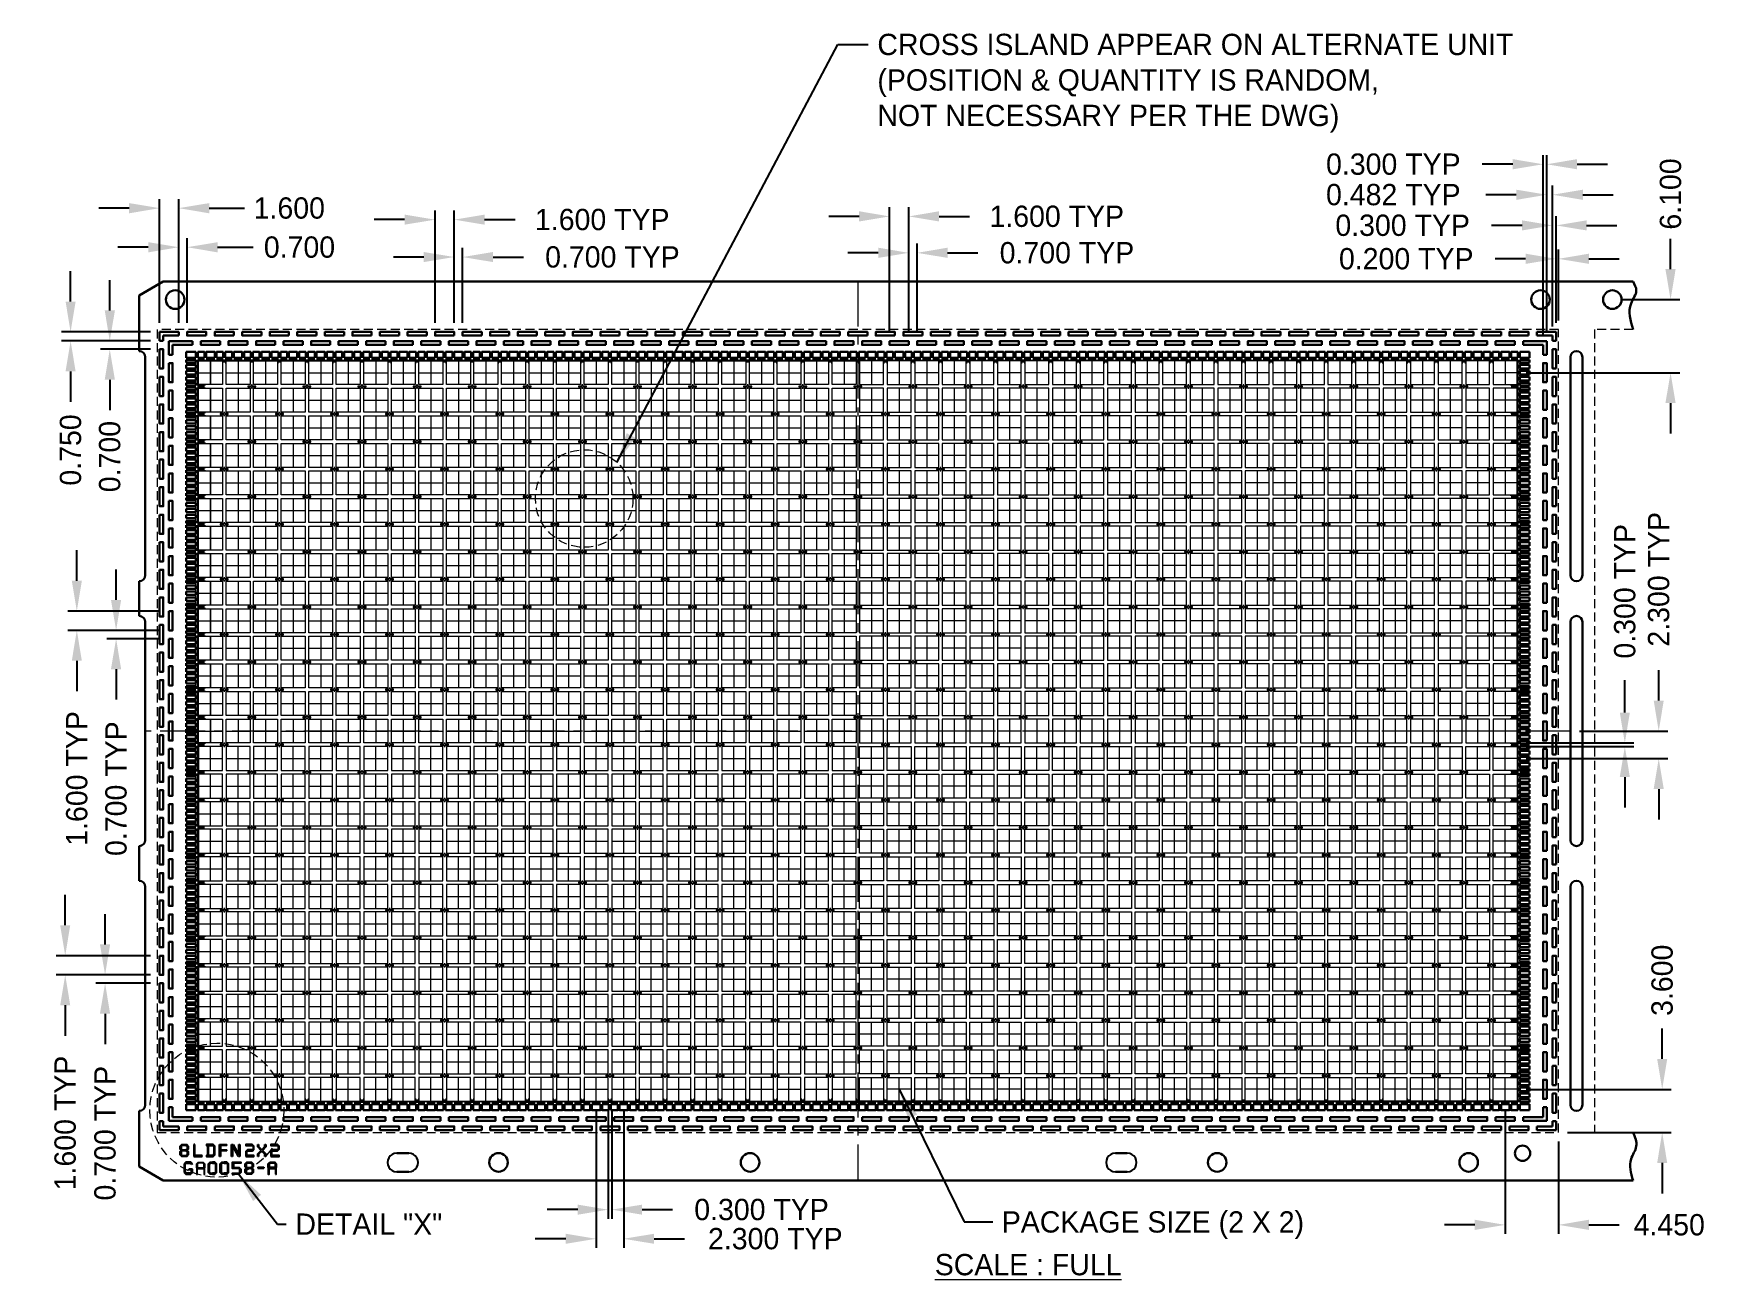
# Model space of a CAD drawing. Extents: x 1030 to 1169, y -270 to -166.
import ezdxf

# ---------------------------------------------------------------- set-up
doc = ezdxf.new("R2010")
doc.units = 0
doc.header["$LTSCALE"] = 3
doc.header["$MEASUREMENT"] = 0
for name, pattern in [('CENTER', [2, 1.25, -0.25, 0.25, -0.25]), ('HIDDEN', [0.375, 0.25, -0.125]), ('PHANTOM', [2.5, 1.25, -0.25, 0.25, -0.25, 0.25, -0.25])]:
    doc.linetypes.add(name, pattern=pattern)
doc.layers.add('5', color=90, linetype='Continuous')
doc.layers.add('998', color=50, linetype='Continuous')
for name, color, linetype, lineweight in [('CLIN', 1, 'CENTER', 15), ('DETAIL', 6, 'HIDDEN', 15), ('DIM', 4, 'Continuous', 13), ('FULL METAL', 33, 'HIDDEN', 15), ('HIDN', 6, 'HIDDEN', 15), ('HIDN2', 3, 'HIDDEN', 15), ('OBJ', 3, 'Continuous', 30), ('OBJ1', 7, 'Continuous', 30), ('OBJ3', 40, 'Continuous', 30), ('PHANTOM', 5, 'PHANTOM', 15), ('SAW', 2, 'HIDDEN', 15), ('TEXT', 2, 'Continuous', 20)]:
    doc.layers.add(name, color=color, linetype=linetype, lineweight=lineweight)
doc.dimstyles.new('3DEC X 1', dxfattribs={"dimtxt": 1.778, "dimasz": 2.54, "dimexe": 0.762, "dimexo": 0.762, "dimgap": 0.762, "dimtad": 0, "dimdec": 3, "dimzin": 0, "dimdsep": 46, "dimtxsty": 'Standard', "dimcen": 0, "dimadec": 0, "dimazin": 0, "dimtfac": 1, "dimtdec": 3, "dimtofl": 0, "dimtmove": 0, "dimatfit": 3, "dimfxl": 1, "dimtolj": 1, "dimtzin": 0, "dimarcsym": 0})

msp = doc.modelspace()

# ---------------------------------------------------------------- texts
at = {"layer": 'DIM', "char_height": 1.778, "attachment_point": 1}
for s, insert in [('CROSS ISLAND APPEAR ON ALTERNATE UNIT\\P(POSITION & QUANTITY IS RANDOM,\\PNOT NECESSARY PER THE DWG)', (1100.0185, -166.4048)), ('\\A1;DETAIL "X"', (1051.4305, -264.8444)), ('\\A1;PACKAGE SIZE (2 X 2)', (1110.4097, -264.6581))]:
    msp.add_mtext(s, dxfattribs=dict(at, insert=insert))
at = {"layer": 'TEXT'}
msp.add_text('%%USCALE : FULL', height=1.778, dxfattribs=at).set_placement((1104.8117, -270.0002))

# ---------------------------------------------------------------- blocks, each defined once
blk = doc.blocks.new('*D0')
at = {"layer": 'Defpoints', "color": 0, "transparency": 16777216}
for p in [(1478.94, -273.2), (1478.24, -280.27), (1478.94, -280.27)]:
    blk.add_point(p, dxfattribs=at)
at = {"layer": 'DIM', "color": 0, "lineweight": -2, "transparency": 16777216}
for p, q in [((1475.7, -273.2), (1473.16, -273.2)), ((1478.24, -279.51), (1478.24, -272.44)), ((1478.94, -279.51), (1478.94, -272.44)), ((1481.48, -273.2), (1484.44, -273.2))]:
    blk.add_line(p, q, dxfattribs=at)
at = {"layer": 'DIM', "color": 0, "transparency": 16777216}
for points in [[(1475.7, -272.78), (1475.7, -273.63), (1478.24, -273.2)], [(1481.48, -272.78), (1481.48, -273.63), (1478.94, -273.2)]]:
    blk.add_solid(points, dxfattribs=at)
at = {"layer": 'DIM', "color": 0, "transparency": 16777216, "insert": (1488.32, -273.2), "char_height": 1.778, "attachment_point": 5}
blk.add_mtext('\\A1;0.700', dxfattribs=at)
blk = doc.blocks.new('*D1')
at = {"layer": 'Defpoints', "color": 0, "transparency": 16777216}
for p in [(1478.24, -269.94), (1476.64, -280.27), (1478.24, -280.27)]:
    blk.add_point(p, dxfattribs=at)
at = {"layer": 'DIM', "color": 0, "lineweight": -2, "transparency": 16777216}
for p, q in [((1476.64, -279.51), (1476.64, -269.18)), ((1478.24, -279.51), (1478.24, -269.18)), ((1474.1, -269.94), (1471.56, -269.94)), ((1480.78, -269.94), (1483.74, -269.94))]:
    blk.add_line(p, q, dxfattribs=at)
at = {"layer": 'DIM', "color": 0, "transparency": 16777216}
for points in [[(1474.1, -269.52), (1474.1, -270.37), (1476.64, -269.94)], [(1480.78, -269.52), (1480.78, -270.37), (1478.24, -269.94)]]:
    blk.add_solid(points, dxfattribs=at)
at = {"layer": 'DIM', "color": 0, "transparency": 16777216, "insert": (1487.47, -269.94), "char_height": 1.778, "attachment_point": 5}
blk.add_mtext('\\A1;1.600', dxfattribs=at)
blk = doc.blocks.new('*D2')
at = {"layer": 'Defpoints', "color": 0, "transparency": 16777216}
for p in [(1472.48, -281.72), (1476.64, -281.02), (1476.64, -281.72)]:
    blk.add_point(p, dxfattribs=at)
at = {"layer": 'DIM', "color": 0, "lineweight": -2, "transparency": 16777216}
for p, q in [((1472.48, -278.48), (1472.48, -275.94)), ((1475.88, -281.02), (1471.72, -281.02)), ((1475.88, -281.72), (1471.72, -281.72)), ((1472.48, -284.26), (1472.48, -286.8))]:
    blk.add_line(p, q, dxfattribs=at)
at = {"layer": 'DIM', "color": 0, "transparency": 16777216}
for points in [[(1472.06, -278.48), (1472.91, -278.48), (1472.48, -281.02)], [(1472.06, -284.26), (1472.91, -284.26), (1472.48, -281.72)]]:
    blk.add_solid(points, dxfattribs=at)
at = {"layer": 'DIM', "color": 0, "transparency": 16777216, "insert": (1472.48, -290.67), "char_height": 1.778, "attachment_point": 5, "rotation": 90}
blk.add_mtext('\\A1;0.700', dxfattribs=at)
blk = doc.blocks.new('*D3')
at = {"layer": 'Defpoints', "color": 0, "transparency": 16777216}
for p in [(1476.64, -280.27), (1469.21, -281.02), (1476.64, -281.02)]:
    blk.add_point(p, dxfattribs=at)
at = {"layer": 'DIM', "color": 0, "lineweight": -2, "transparency": 16777216}
for p, q in [((1469.21, -277.73), (1469.21, -275.19)), ((1475.88, -280.27), (1468.45, -280.27)), ((1475.88, -281.02), (1468.45, -281.02)), ((1469.21, -283.56), (1469.21, -286.1))]:
    blk.add_line(p, q, dxfattribs=at)
at = {"layer": 'DIM', "color": 0, "transparency": 16777216}
for points in [[(1468.79, -277.73), (1469.63, -277.73), (1469.21, -280.27)], [(1468.79, -283.56), (1469.63, -283.56), (1469.21, -281.02)]]:
    blk.add_solid(points, dxfattribs=at)
at = {"layer": 'DIM', "color": 0, "transparency": 16777216, "insert": (1469.21, -290.12), "char_height": 1.778, "attachment_point": 5, "rotation": 90}
blk.add_mtext('\\A1;0.750', dxfattribs=at)
blk = doc.blocks.new('*D4')
at = {"layer": 'Defpoints', "color": 0, "transparency": 16777216}
for p in [(1588.99, -344.47), (1593.44, -347.07), (1588.99, -354.78)]:
    blk.add_point(p, dxfattribs=at)
at = {"layer": 'DIM', "color": 0, "lineweight": -2, "transparency": 16777216}
for p, q in [((1588.99, -345.23), (1588.99, -355.54)), ((1593.44, -347.83), (1593.44, -355.54)), ((1586.45, -354.78), (1583.91, -354.78)), ((1595.98, -354.78), (1598.52, -354.78))]:
    blk.add_line(p, q, dxfattribs=at)
at = {"layer": 'DIM', "color": 0, "transparency": 16777216}
for points in [[(1586.45, -354.35), (1586.45, -355.2), (1588.99, -354.78)], [(1595.98, -354.35), (1595.98, -355.2), (1593.44, -354.78)]]:
    blk.add_solid(points, dxfattribs=at)
at = {"layer": 'DIM', "color": 0, "transparency": 16777216, "insert": (1602.69, -354.78), "char_height": 1.778, "attachment_point": 5}
blk.add_mtext('\\A1;4.450', dxfattribs=at)
blk = doc.blocks.new('*D5')
at = {"layer": 'Defpoints', "color": 0, "transparency": 16777216}
for p in [(1589.99, -343.47), (1602.1, -343.47), (1593.44, -347.07)]:
    blk.add_point(p, dxfattribs=at)
at = {"layer": 'DIM', "color": 0, "lineweight": -2, "transparency": 16777216}
for p, q in [((1602.1, -340.93), (1602.1, -338.39)), ((1590.75, -343.47), (1602.86, -343.47)), ((1594.2, -347.07), (1602.86, -347.07)), ((1602.1, -349.61), (1602.1, -352.15))]:
    blk.add_line(p, q, dxfattribs=at)
at = {"layer": 'DIM', "color": 0, "transparency": 16777216}
for points in [[(1601.68, -340.93), (1602.52, -340.93), (1602.1, -343.47)], [(1601.68, -349.61), (1602.52, -349.61), (1602.1, -347.07)]]:
    blk.add_solid(points, dxfattribs=at)
at = {"layer": 'DIM', "color": 0, "transparency": 16777216, "insert": (1602.1, -334.37), "char_height": 1.778, "attachment_point": 5, "rotation": 90}
blk.add_mtext('\\A1;3.600', dxfattribs=at)
blk = doc.blocks.new('*D6')
at = {"layer": 'Defpoints', "color": 0, "transparency": 16777216}
for p in [(1593.44, -274.17), (1593.24, -280.27), (1593.44, -280.07)]:
    blk.add_point(p, dxfattribs=at)
at = {"layer": 'DIM', "color": 0, "lineweight": -2, "transparency": 16777216}
for p, q in [((1593.24, -279.51), (1593.24, -273.4)), ((1593.44, -279.31), (1593.44, -273.4)), ((1590.7, -274.17), (1588.16, -274.17)), ((1595.98, -274.17), (1598.52, -274.17))]:
    blk.add_line(p, q, dxfattribs=at)
at = {"layer": 'DIM', "color": 0, "transparency": 16777216}
for points in [[(1590.7, -273.74), (1590.7, -274.59), (1593.24, -274.17)], [(1595.98, -273.74), (1595.98, -274.59), (1593.44, -274.17)]]:
    blk.add_solid(points, dxfattribs=at)
at = {"layer": 'DIM', "color": 0, "transparency": 16777216, "insert": (1580.73, -274.17), "char_height": 1.778, "attachment_point": 5}
blk.add_mtext('\\A1;0.200 TYP', dxfattribs=at)
blk = doc.blocks.new('*D7')
at = {"layer": 'Defpoints', "color": 0, "transparency": 16777216}
for p in [(1593.24, -271.38), (1592.94, -280.57), (1593.24, -280.27)]:
    blk.add_point(p, dxfattribs=at)
at = {"layer": 'DIM', "color": 0, "lineweight": -2, "transparency": 16777216}
for p, q in [((1592.94, -279.81), (1592.94, -270.62)), ((1593.24, -279.51), (1593.24, -270.62)), ((1590.4, -271.38), (1587.86, -271.38)), ((1595.78, -271.38), (1598.32, -271.38))]:
    blk.add_line(p, q, dxfattribs=at)
at = {"layer": 'DIM', "color": 0, "transparency": 16777216}
for points in [[(1590.4, -270.96), (1590.4, -271.8), (1592.94, -271.38)], [(1595.78, -270.96), (1595.78, -271.8), (1593.24, -271.38)]]:
    blk.add_solid(points, dxfattribs=at)
at = {"layer": 'DIM', "color": 0, "transparency": 16777216, "insert": (1580.43, -271.38), "char_height": 1.778, "attachment_point": 5}
blk.add_mtext('\\A1;0.300 TYP', dxfattribs=at)
blk = doc.blocks.new('*D8')
at = {"layer": 'Defpoints', "color": 0, "transparency": 16777216}
for p in [(1592.94, -268.82), (1592.94, -280.57), (1592.46, -281.05)]:
    blk.add_point(p, dxfattribs=at)
at = {"layer": 'DIM', "color": 0, "lineweight": -2, "transparency": 16777216}
for p, q in [((1589.92, -268.82), (1587.38, -268.82)), ((1592.46, -280.29), (1592.46, -268.06)), ((1592.94, -279.81), (1592.94, -268.06)), ((1595.48, -268.82), (1598.02, -268.82))]:
    blk.add_line(p, q, dxfattribs=at)
at = {"layer": 'DIM', "color": 0, "transparency": 16777216}
for points in [[(1589.92, -268.4), (1589.92, -269.25), (1592.46, -268.82)], [(1595.48, -268.4), (1595.48, -269.25), (1592.94, -268.82)]]:
    blk.add_solid(points, dxfattribs=at)
at = {"layer": 'DIM', "color": 0, "transparency": 16777216, "insert": (1579.65, -268.82), "char_height": 1.778, "attachment_point": 5}
blk.add_mtext('\\A1;0.482 TYP', dxfattribs=at)
blk = doc.blocks.new('*D9')
at = {"layer": 'Defpoints', "color": 0, "transparency": 16777216}
for p in [(1592.16, -266.28), (1592.16, -281.35), (1592.46, -281.05)]:
    blk.add_point(p, dxfattribs=at)
at = {"layer": 'DIM', "color": 0, "lineweight": -2, "transparency": 16777216}
for p, q in [((1589.62, -266.28), (1587.08, -266.28)), ((1592.16, -280.59), (1592.16, -265.52)), ((1592.46, -280.29), (1592.46, -265.52)), ((1595, -266.28), (1597.54, -266.28))]:
    blk.add_line(p, q, dxfattribs=at)
at = {"layer": 'DIM', "color": 0, "transparency": 16777216}
for points in [[(1589.62, -265.85), (1589.62, -266.7), (1592.16, -266.28)], [(1595, -265.85), (1595, -266.7), (1592.46, -266.28)]]:
    blk.add_solid(points, dxfattribs=at)
at = {"layer": 'DIM', "color": 0, "transparency": 16777216, "insert": (1579.65, -266.28), "char_height": 1.778, "attachment_point": 5}
blk.add_mtext('\\A1;0.300 TYP', dxfattribs=at)
blk = doc.blocks.new('*D10')
at = {"layer": 'Defpoints', "color": 0, "transparency": 16777216}
for p in [(1597.94, -277.57), (1602.8, -277.57), (1589.99, -283.67)]:
    blk.add_point(p, dxfattribs=at)
at = {"layer": 'DIM', "color": 0, "lineweight": -2, "transparency": 16777216}
for p, q in [((1602.8, -275.03), (1602.8, -272.49)), ((1598.7, -277.57), (1603.56, -277.57)), ((1590.75, -283.67), (1603.56, -283.67)), ((1602.8, -286.21), (1602.8, -288.75))]:
    blk.add_line(p, q, dxfattribs=at)
at = {"layer": 'DIM', "color": 0, "transparency": 16777216}
for points in [[(1602.37, -275.03), (1603.22, -275.03), (1602.8, -277.57)], [(1602.37, -286.21), (1603.22, -286.21), (1602.8, -283.67)]]:
    blk.add_solid(points, dxfattribs=at)
at = {"layer": 'DIM', "color": 0, "transparency": 16777216, "insert": (1602.8, -268.76), "char_height": 1.778, "attachment_point": 5, "rotation": 90}
blk.add_mtext('\\A1;6.100', dxfattribs=at)
blk = doc.blocks.new('*D11')
at = {"layer": 'Defpoints', "color": 0, "transparency": 16777216}
for p in [(1501.94, -274.02), (1501.24, -280.27), (1501.94, -280.27)]:
    blk.add_point(p, dxfattribs=at)
at = {"layer": 'DIM', "color": 0, "lineweight": -2, "transparency": 16777216}
for p, q in [((1501.24, -279.51), (1501.24, -273.26)), ((1501.94, -279.51), (1501.94, -273.26)), ((1498.7, -274.02), (1496.16, -274.02)), ((1504.48, -274.02), (1507.02, -274.02))]:
    blk.add_line(p, q, dxfattribs=at)
at = {"layer": 'DIM', "color": 0, "transparency": 16777216}
for points in [[(1498.7, -273.6), (1498.7, -274.44), (1501.24, -274.02)], [(1504.48, -273.6), (1504.48, -274.44), (1501.94, -274.02)]]:
    blk.add_solid(points, dxfattribs=at)
at = {"layer": 'DIM', "color": 0, "transparency": 16777216, "insert": (1514.45, -274.02), "char_height": 1.778, "attachment_point": 5}
blk.add_mtext('\\A1;0.700 TYP', dxfattribs=at)
blk = doc.blocks.new('*D12')
at = {"layer": 'Defpoints', "color": 0, "transparency": 16777216}
for p in [(1501.24, -270.9), (1499.64, -280.27), (1501.24, -280.27)]:
    blk.add_point(p, dxfattribs=at)
at = {"layer": 'DIM', "color": 0, "lineweight": -2, "transparency": 16777216}
for p, q in [((1499.64, -279.51), (1499.64, -270.14)), ((1501.24, -279.51), (1501.24, -270.14)), ((1497.1, -270.9), (1494.56, -270.9)), ((1503.78, -270.9), (1506.32, -270.9))]:
    blk.add_line(p, q, dxfattribs=at)
at = {"layer": 'DIM', "color": 0, "transparency": 16777216}
for points in [[(1497.1, -270.48), (1497.1, -271.32), (1499.64, -270.9)], [(1503.78, -270.48), (1503.78, -271.32), (1501.24, -270.9)]]:
    blk.add_solid(points, dxfattribs=at)
at = {"layer": 'DIM', "color": 0, "transparency": 16777216, "insert": (1513.6, -270.9), "char_height": 1.778, "attachment_point": 5}
blk.add_mtext('\\A1;1.600 TYP', dxfattribs=at)
blk = doc.blocks.new('*D13')
at = {"layer": 'Defpoints', "color": 0, "transparency": 16777216}
for p in [(1539.89, -273.67), (1539.19, -281.05), (1539.89, -281.05)]:
    blk.add_point(p, dxfattribs=at)
at = {"layer": 'DIM', "color": 0, "lineweight": -2, "transparency": 16777216}
for p, q in [((1539.19, -280.29), (1539.19, -272.9)), ((1539.89, -280.29), (1539.89, -272.9)), ((1536.65, -273.67), (1534.11, -273.67)), ((1542.43, -273.67), (1544.97, -273.67))]:
    blk.add_line(p, q, dxfattribs=at)
at = {"layer": 'DIM', "color": 0, "transparency": 16777216}
for points in [[(1536.65, -273.24), (1536.65, -274.09), (1539.19, -273.67)], [(1542.43, -273.24), (1542.43, -274.09), (1539.89, -273.67)]]:
    blk.add_solid(points, dxfattribs=at)
at = {"layer": 'DIM', "color": 0, "transparency": 16777216, "insert": (1552.4, -273.67), "char_height": 1.778, "attachment_point": 5}
blk.add_mtext('\\A1;0.700 TYP', dxfattribs=at)
blk = doc.blocks.new('*D14')
at = {"layer": 'Defpoints', "color": 0, "transparency": 16777216}
for p in [(1539.19, -270.63), (1537.59, -281.05), (1539.19, -281.05)]:
    blk.add_point(p, dxfattribs=at)
at = {"layer": 'DIM', "color": 0, "lineweight": -2, "transparency": 16777216}
for p, q in [((1535.05, -270.63), (1532.51, -270.63)), ((1537.59, -280.29), (1537.59, -269.87)), ((1539.19, -280.29), (1539.19, -269.87)), ((1541.73, -270.63), (1544.27, -270.63))]:
    blk.add_line(p, q, dxfattribs=at)
at = {"layer": 'DIM', "color": 0, "transparency": 16777216}
for points in [[(1535.05, -270.2), (1535.05, -271.05), (1537.59, -270.63)], [(1541.73, -270.2), (1541.73, -271.05), (1539.19, -270.63)]]:
    blk.add_solid(points, dxfattribs=at)
at = {"layer": 'DIM', "color": 0, "transparency": 16777216, "insert": (1551.55, -270.63), "char_height": 1.778, "attachment_point": 5}
blk.add_mtext('\\A1;1.600 TYP', dxfattribs=at)
blk = doc.blocks.new('*D15')
at = {"layer": 'Defpoints', "color": 0, "transparency": 16777216}
for p in [(1477.42, -305.17), (1473.01, -305.87), (1477.42, -305.87)]:
    blk.add_point(p, dxfattribs=at)
at = {"layer": 'DIM', "color": 0, "lineweight": -2, "transparency": 16777216}
for p, q in [((1473.01, -302.63), (1473.01, -300.09)), ((1476.66, -305.17), (1472.24, -305.17)), ((1476.66, -305.87), (1472.24, -305.87)), ((1473.01, -308.41), (1473.01, -310.95))]:
    blk.add_line(p, q, dxfattribs=at)
at = {"layer": 'DIM', "color": 0, "transparency": 16777216}
for points in [[(1472.58, -302.63), (1473.43, -302.63), (1473.01, -305.17)], [(1472.58, -308.41), (1473.43, -308.41), (1473.01, -305.87)]]:
    blk.add_solid(points, dxfattribs=at)
at = {"layer": 'DIM', "color": 0, "transparency": 16777216, "insert": (1473.01, -318.38), "char_height": 1.778, "attachment_point": 5, "rotation": 90}
blk.add_mtext('\\A1;0.700 TYP', dxfattribs=at)
blk = doc.blocks.new('*D16')
at = {"layer": 'Defpoints', "color": 0, "transparency": 16777216}
for p in [(1477.42, -303.57), (1469.73, -305.17), (1477.42, -305.17)]:
    blk.add_point(p, dxfattribs=at)
at = {"layer": 'DIM', "color": 0, "lineweight": -2, "transparency": 16777216}
for p, q in [((1469.73, -301.03), (1469.73, -298.49)), ((1476.66, -303.57), (1468.97, -303.57)), ((1476.66, -305.17), (1468.97, -305.17)), ((1469.73, -307.71), (1469.73, -310.25))]:
    blk.add_line(p, q, dxfattribs=at)
at = {"layer": 'DIM', "color": 0, "transparency": 16777216}
for points in [[(1469.31, -301.03), (1470.15, -301.03), (1469.73, -303.57)], [(1469.31, -307.71), (1470.15, -307.71), (1469.73, -305.17)]]:
    blk.add_solid(points, dxfattribs=at)
at = {"layer": 'DIM', "color": 0, "transparency": 16777216, "insert": (1469.73, -317.53), "char_height": 1.778, "attachment_point": 5, "rotation": 90}
blk.add_mtext('\\A1;1.600 TYP', dxfattribs=at)
blk = doc.blocks.new('*D17')
at = {"layer": 'Defpoints', "color": 0, "transparency": 16777216}
for p in [(1472.09, -334.62), (1476.64, -333.92), (1476.64, -334.62)]:
    blk.add_point(p, dxfattribs=at)
at = {"layer": 'DIM', "color": 0, "lineweight": -2, "transparency": 16777216}
for p, q in [((1472.09, -331.38), (1472.09, -328.84)), ((1475.88, -333.92), (1471.32, -333.92)), ((1475.88, -334.62), (1471.32, -334.62)), ((1472.09, -337.16), (1472.09, -339.7))]:
    blk.add_line(p, q, dxfattribs=at)
at = {"layer": 'DIM', "color": 0, "transparency": 16777216}
for points in [[(1471.66, -331.38), (1472.51, -331.38), (1472.09, -333.92)], [(1471.66, -337.16), (1472.51, -337.16), (1472.09, -334.62)]]:
    blk.add_solid(points, dxfattribs=at)
at = {"layer": 'DIM', "color": 0, "transparency": 16777216, "insert": (1472.09, -347.13), "char_height": 1.778, "attachment_point": 5, "rotation": 90}
blk.add_mtext('\\A1;0.700 TYP', dxfattribs=at)
blk = doc.blocks.new('*D18')
at = {"layer": 'Defpoints', "color": 0, "transparency": 16777216}
for p in [(1476.64, -332.32), (1468.76, -333.92), (1476.64, -333.92)]:
    blk.add_point(p, dxfattribs=at)
at = {"layer": 'DIM', "color": 0, "lineweight": -2, "transparency": 16777216}
for p, q in [((1468.76, -329.78), (1468.76, -327.24)), ((1475.88, -332.32), (1468, -332.32)), ((1475.88, -333.92), (1468, -333.92)), ((1468.76, -336.46), (1468.76, -339))]:
    blk.add_line(p, q, dxfattribs=at)
at = {"layer": 'DIM', "color": 0, "transparency": 16777216}
for points in [[(1468.34, -329.78), (1469.18, -329.78), (1468.76, -332.32)], [(1468.34, -336.46), (1469.18, -336.46), (1468.76, -333.92)]]:
    blk.add_solid(points, dxfattribs=at)
at = {"layer": 'DIM', "color": 0, "transparency": 16777216, "insert": (1468.76, -346.28), "char_height": 1.778, "attachment_point": 5, "rotation": 90}
blk.add_mtext('\\A1;1.600 TYP', dxfattribs=at)
blk = doc.blocks.new('*D19')
at = {"layer": 'Defpoints', "color": 0, "transparency": 16777216}
for p in [(1514.09, -344.47), (1514.39, -344.47), (1514.39, -353.51)]:
    blk.add_point(p, dxfattribs=at)
at = {"layer": 'DIM', "color": 0, "lineweight": -2, "transparency": 16777216}
for p, q in [((1514.09, -345.23), (1514.09, -354.27)), ((1514.39, -345.23), (1514.39, -354.27)), ((1511.55, -353.51), (1509.01, -353.51)), ((1516.93, -353.51), (1519.47, -353.51))]:
    blk.add_line(p, q, dxfattribs=at)
at = {"layer": 'DIM', "color": 0, "transparency": 16777216}
for points in [[(1511.55, -353.09), (1511.55, -353.93), (1514.09, -353.51)], [(1516.93, -353.09), (1516.93, -353.93), (1514.39, -353.51)]]:
    blk.add_solid(points, dxfattribs=at)
at = {"layer": 'DIM', "color": 0, "transparency": 16777216, "insert": (1526.9, -353.51), "char_height": 1.778, "attachment_point": 5}
blk.add_mtext('\\A1;0.300 TYP', dxfattribs=at)
blk = doc.blocks.new('*D20')
at = {"layer": 'Defpoints', "color": 0, "transparency": 16777216}
for p in [(1513.09, -344.47), (1515.39, -344.47), (1515.39, -355.94)]:
    blk.add_point(p, dxfattribs=at)
at = {"layer": 'DIM', "color": 0, "lineweight": -2, "transparency": 16777216}
for p, q in [((1513.09, -345.23), (1513.09, -356.7)), ((1515.39, -345.23), (1515.39, -356.7)), ((1510.55, -355.94), (1508.01, -355.94)), ((1517.93, -355.94), (1520.47, -355.94))]:
    blk.add_line(p, q, dxfattribs=at)
at = {"layer": 'DIM', "color": 0, "transparency": 16777216}
for points in [[(1510.55, -355.52), (1510.55, -356.36), (1513.09, -355.94)], [(1517.93, -355.52), (1517.93, -356.36), (1515.39, -355.94)]]:
    blk.add_solid(points, dxfattribs=at)
at = {"layer": 'DIM', "color": 0, "transparency": 16777216, "insert": (1528.05, -355.94), "char_height": 1.778, "attachment_point": 5}
blk.add_mtext('\\A1;2.300 TYP', dxfattribs=at)
blk = doc.blocks.new('*D21')
at = {"layer": 'Defpoints', "color": 0, "transparency": 16777216}
for p in [(1589.99, -314.57), (1589.99, -314.87), (1598.98, -314.57)]:
    blk.add_point(p, dxfattribs=at)
at = {"layer": 'DIM', "color": 0, "lineweight": -2, "transparency": 16777216}
for p, q in [((1598.98, -312.03), (1598.98, -309.34)), ((1590.75, -314.57), (1599.74, -314.57)), ((1590.75, -314.87), (1599.74, -314.87)), ((1598.98, -317.41), (1598.98, -319.95))]:
    blk.add_line(p, q, dxfattribs=at)
at = {"layer": 'DIM', "color": 0, "transparency": 16777216}
for points in [[(1598.56, -312.03), (1599.4, -312.03), (1598.98, -314.57)], [(1598.56, -317.41), (1599.4, -317.41), (1598.98, -314.87)]]:
    blk.add_solid(points, dxfattribs=at)
at = {"layer": 'DIM', "color": 0, "transparency": 16777216, "insert": (1598.98, -301.91), "char_height": 1.778, "attachment_point": 5, "rotation": 90}
blk.add_mtext('\\A1;0.300 TYP', dxfattribs=at)
blk = doc.blocks.new('*D22')
at = {"layer": 'Defpoints', "color": 0, "transparency": 16777216}
for p in [(1594.44, -313.57), (1601.81, -313.57), (1589.99, -315.87)]:
    blk.add_point(p, dxfattribs=at)
at = {"layer": 'DIM', "color": 0, "lineweight": -2, "transparency": 16777216}
for p, q in [((1601.81, -311.03), (1601.81, -308.49)), ((1595.2, -313.57), (1602.57, -313.57)), ((1590.75, -315.87), (1602.57, -315.87)), ((1601.81, -318.41), (1601.81, -320.95))]:
    blk.add_line(p, q, dxfattribs=at)
at = {"layer": 'DIM', "color": 0, "transparency": 16777216}
for points in [[(1601.39, -311.03), (1602.23, -311.03), (1601.81, -313.57)], [(1601.39, -318.41), (1602.23, -318.41), (1601.81, -315.87)]]:
    blk.add_solid(points, dxfattribs=at)
at = {"layer": 'DIM', "color": 0, "transparency": 16777216, "insert": (1601.81, -300.91), "char_height": 1.778, "attachment_point": 5, "rotation": 90}
blk.add_mtext('\\A1;2.300 TYP', dxfattribs=at)

# ---------------------------------------------------------------- dimensions: what is measured, and where the dimension line sits
at = {"layer": 'DIM'}
dim = msp.add_linear_dim(base=(1155.6062, -177.2923), p1=(1155.9062, -192.0659), p2=(1155.6062, -192.3659), text='<> TYP', dimstyle='3DEC X 1', dxfattribs=at)
dim.commit()
dim.dimension.update_dxf_attribs({"geometry": '*D9', "text_midpoint": (1143.0967, -177.2923), "insert": (-436.5529, 88.9852)})
for base, p1, p2, picture, middle in [((1156.3882, -179.8392), (1155.9062, -192.0659), (1156.3882, -191.5839), '*D8', (1143.1004, -179.8392)), ((1064.6882, -181.9139), (1063.0882, -191.2839), (1064.6882, -191.2839), '*D12', (1077.0496, -181.9139)), ((1102.6382, -181.6423), (1101.0382, -192.0659), (1102.6382, -192.0659), '*D14', (1114.9996, -181.6423)), ((1156.6882, -182.3936), (1156.3882, -191.5839), (1156.6882, -191.2839), '*D7', (1143.8787, -182.3936)), ((1065.3882, -185.0358), (1064.6882, -191.2839), (1065.3882, -191.2839), '*D11', (1077.8977, -185.0358)), ((1103.3382, -184.6811), (1102.6382, -192.0659), (1103.3382, -192.0659), '*D13', (1115.8477, -184.6811)), ((1156.8882, -185.1814), (1156.6882, -191.2839), (1156.8882, -191.0839), '*D6', (1144.1787, -185.1814)), ((1078.8382, -266.9534), (1076.5382, -255.4839), (1078.8382, -255.4839), '*D20', (1091.4959, -266.9534)), ((1077.8382, -264.5234), (1077.5382, -255.4839), (1077.8382, -255.4839), '*D19', (1090.3477, -264.5234))]:
    dim = msp.add_linear_dim(base=base, p1=p1, p2=p2, text='<> TYP', dimstyle='3DEC X 1', dxfattribs=at)
    dim.commit()
    dim.dimension.update_dxf_attribs({"geometry": picture, "text_midpoint": middle, "dimtype": 128, "insert": (-436.5529, 88.9852)})
for base, p1, p2, picture, middle in [((1166.2453, -188.5839), (1153.4382, -194.6839), (1161.3882, -188.5839), '*D10', (1166.2453, -179.7785)), ((1032.6564, -192.0339), (1040.0882, -191.2839), (1040.0882, -192.0339), '*D3', (1032.6564, -201.1355)), ((1035.9294, -192.7339), (1040.0882, -192.0339), (1040.0882, -192.7339), '*D2', (1035.9294, -201.6874)), ((1165.5478, -254.4839), (1156.8882, -258.0839), (1153.4382, -254.4839), '*D5', (1165.5478, -245.3822))]:
    dim = msp.add_linear_dim(base=base, p1=p1, p2=p2, angle=90, dimstyle='3DEC X 1', dxfattribs=at)
    dim.commit()
    dim.dimension.update_dxf_attribs({"geometry": picture, "text_midpoint": middle, "dimtype": 128, "insert": (-436.5529, 88.9852)})
for base, p1, p2, picture, middle in [((1041.6882, -180.9582), (1040.0882, -191.2839), (1041.6882, -191.2839), '*D1', (1050.9149, -180.9582)), ((1042.3882, -184.2182), (1041.6882, -191.2839), (1042.3882, -191.2839), '*D0', (1051.7631, -184.2182)), ((1152.4382, -265.7927), (1156.8882, -258.0839), (1152.4382, -255.4839), '*D4', (1166.1381, -265.7927))]:
    dim = msp.add_linear_dim(base=base, p1=p1, p2=p2, dimstyle='3DEC X 1', dxfattribs=at)
    dim.commit()
    dim.dimension.update_dxf_attribs({"geometry": picture, "text_midpoint": middle, "dimtype": 128, "insert": (-436.5529, 88.9852)})
for base, p1, p2, picture, middle in [((1165.2582, -224.5839), (1153.4382, -226.8839), (1157.8882, -224.5839), '*D22', (1165.2582, -211.9262)), ((1162.4267, -225.5839), (1153.4382, -225.8839), (1153.4382, -225.5839), '*D21', (1162.4267, -212.9262)), ((1033.1758, -216.1839), (1040.8702, -214.5839), (1040.8702, -216.1839), '*D16', (1033.1758, -228.5452)), ((1036.4535, -216.8839), (1040.8702, -216.1839), (1040.8702, -216.8839), '*D15', (1036.4535, -229.3934)), ((1032.206, -244.9339), (1040.0882, -243.3339), (1040.0882, -244.9339), '*D18', (1032.206, -257.2952)), ((1035.5326, -245.6339), (1040.0882, -244.9339), (1040.0882, -245.6339), '*D17', (1035.5326, -258.1434))]:
    dim = msp.add_linear_dim(base=base, p1=p1, p2=p2, angle=90, text='<> TYP', dimstyle='3DEC X 1', dxfattribs=at)
    dim.commit()
    dim.dimension.update_dxf_attribs({"geometry": picture, "text_midpoint": middle, "dimtype": 128, "insert": (-436.5529, 88.9852)})

# ---------------------------------------------------------------- linework, layer by layer
at = {"layer": '5'}
for centre, start, end in [((1059.8886, -260.5839), 89.988554, 270.011446), ((1060.8889, -260.5839), 269.988554, 90.011446), ((1119.8886, -260.5839), 89.988554, 270.011446), ((1120.8889, -260.5839), 269.988554, 90.011446)]:
    msp.add_arc(centre, 0.7749, start, end, dxfattribs=at)
at = {"layer": '998', "extrusion": (0, 0, -1)}
for p, q in [((1043.0358, -259.0863), (1042.9597, -259.0863)), ((1042.9597, -259.0863), (1042.9597, -260.0757)), ((1043.0358, -259.9995), (1043.0358, -259.0863)), ((1048.2798, -259.2907), (1048.2798, -259.0863)), ((1048.2798, -259.0863), (1048.3559, -259.0863)), ((1048.5671, -259.5801), (1048.2798, -259.2907)), ((1048.2798, -259.8674), (1048.5671, -259.5801)), ((1048.3559, -259.0863), (1048.3559, -259.2625)), ((1048.3559, -259.2625), (1048.6236, -259.5279)), ((1048.6236, -259.6361), (1048.3559, -259.8993)), ((1048.6236, -259.5279), (1048.8848, -259.2622)), ((1048.8848, -259.8996), (1048.6236, -259.6361)), ((1048.9609, -259.2907), (1048.6736, -259.5801)), ((1048.6736, -259.5801), (1048.9609, -259.8674)), ((1048.8848, -259.2622), (1048.8848, -259.0863)), ((1048.8848, -259.0863), (1048.9609, -259.0863)), ((1048.9609, -259.0863), (1048.9609, -259.2907)), ((1042.9597, -260.0757), (1043.6408, -260.0757)), ((1043.6408, -259.9995), (1043.0358, -259.9995)), ((1043.6408, -260.0757), (1043.6408, -259.9995)), ((1048.2798, -260.0757), (1048.2798, -259.8674)), ((1048.3559, -260.0757), (1048.2798, -260.0757)), ((1048.3559, -259.8993), (1048.3559, -260.0757)), ((1048.8848, -260.0757), (1048.8848, -259.8996)), ((1048.9609, -260.0757), (1048.8848, -260.0757)), ((1048.9609, -259.8674), (1048.9609, -260.0757))]:
    msp.add_line(p, q, dxfattribs=at)
at = {"layer": '998'}
for p, q in [((1045.1032, -259.1624), (1045.1032, -259.0863)), ((1045.1032, -259.0863), (1045.7082, -259.0863)), ((1045.7082, -259.1624), (1045.1032, -259.1624)), ((1045.1032, -260.0757), (1045.1032, -259.1814)), ((1045.1032, -259.1814), (1045.1793, -259.1814)), ((1045.1793, -259.1814), (1045.1793, -259.5429)), ((1045.1793, -259.5429), (1045.7082, -259.5429)), ((1045.7082, -259.619), (1045.1793, -259.619)), ((1045.1793, -259.619), (1045.1793, -260.0757)), ((1045.7082, -259.1624), (1045.7082, -259.0863)), ((1045.7082, -259.619), (1045.7082, -259.5429)), ((1046.0893, -260.0769), (1046.0893, -259.0863)), ((1046.0893, -259.0863), (1046.2196, -259.0863)), ((1046.1657, -259.1832), (1046.1657, -260.0769)), ((1046.6753, -260.0769), (1046.1657, -259.1832)), ((1046.2196, -259.0863), (1046.6988, -259.9434)), ((1046.6988, -259.9434), (1046.6988, -259.0863)), ((1046.6988, -259.0863), (1046.7751, -259.0863)), ((1046.7751, -259.0863), (1046.7751, -260.0769)), ((1042.2845, -260.5603), (1042.1485, -260.6995)), ((1042.1485, -260.6995), (1042.1485, -260.7438)), ((1042.1485, -260.7438), (1042.1485, -261.4104)), ((1042.2246, -260.7283), (1042.314, -260.6364)), ((1042.2246, -261.3816), (1042.2246, -260.7283)), ((1042.489, -260.5603), (1042.2845, -260.5603)), ((1042.314, -260.6364), (1042.489, -260.6364)), ((1042.6936, -260.5603), (1042.489, -260.5603)), ((1042.489, -260.5603), (1042.489, -260.6364)), ((1042.489, -260.6364), (1042.489, -260.5603)), ((1042.489, -260.6364), (1042.6526, -260.6364)), ((1042.7713, -260.7579), (1042.6526, -260.6364)), ((1042.7679, -260.6364), (1042.6936, -260.5603)), ((1042.8296, -260.6995), (1042.7679, -260.6364)), ((1042.8296, -260.6995), (1042.7713, -260.7579)), ((1045.1793, -260.0757), (1045.1032, -260.0757)), ((1046.1657, -260.0769), (1046.0893, -260.0769)), ((1046.7751, -260.0769), (1046.6753, -260.0769)), ((1048.2884, -260.9793), (1048.2884, -261.0693)), ((1048.2884, -260.9793), (1048.7976, -260.9793)), ((1048.2884, -261.0693), (1048.7976, -261.0693)), ((1048.7976, -260.9793), (1048.7976, -261.0693)), ((1042.1485, -261.4104), (1042.2845, -261.5497)), ((1042.314, -261.4736), (1042.2246, -261.3816)), ((1042.2845, -261.5497), (1042.4131, -261.5497)), ((1042.413, -261.4736), (1042.314, -261.4736)), ((1042.6641, -261.4736), (1042.413, -261.4736)), ((1042.413, -261.4736), (1042.4131, -261.5497)), ((1042.4131, -261.5497), (1042.413, -261.4736)), ((1042.4131, -261.5497), (1042.6936, -261.5497)), ((1042.5374, -261.2079), (1042.5374, -261.1329)), ((1042.8296, -261.1329), (1042.5374, -261.1329)), ((1042.7535, -261.2079), (1042.5374, -261.2079)), ((1042.6641, -261.4736), (1042.7535, -261.3816)), ((1042.7679, -261.4736), (1042.6936, -261.5497)), ((1042.7535, -261.3816), (1042.7535, -261.2079)), ((1042.8296, -261.4104), (1042.7679, -261.4736)), ((1042.8296, -261.4104), (1042.8296, -261.1329))]:
    msp.add_line(p, q, dxfattribs=at)
at = {"layer": '998', "extrusion": (0, 0, -1)}
for points in [[(-1042.134, -259.1613), (-1041.9683, -259.1613), (-1041.8788, -259.2534), (-1041.8788, -259.4502), (-1041.9683, -259.5423), (-1042.134, -259.5423), (-1042.134, -259.6185), (-1041.9683, -259.6185), (-1041.8788, -259.7105), (-1041.8788, -259.9074), (-1041.9683, -259.9995), (-1042.134, -259.9995), (-1042.134, -260.0757), (-1041.9387, -260.0757), (-1041.8026, -259.9362), (-1041.8026, -259.6779), (-1041.8994, -259.5788), (-1041.8026, -259.4843), (-1041.8026, -259.2245), (-1041.9387, -259.0851), (-1042.134, -259.0851)], [(-1042.4845, -259.4843), (-1042.3877, -259.5788), (-1042.4845, -259.6779), (-1042.4845, -259.9362), (-1042.3484, -260.0757), (-1042.1531, -260.0757), (-1042.1531, -259.9995), (-1042.3188, -259.9995), (-1042.4083, -259.9074), (-1042.4083, -259.7105), (-1042.3188, -259.6185), (-1042.1531, -259.6185), (-1042.1531, -259.5423), (-1042.3188, -259.5423), (-1042.4083, -259.4502), (-1042.4083, -259.2534), (-1042.3188, -259.1613), (-1042.1531, -259.1613), (-1042.1531, -259.0851), (-1042.3484, -259.0851), (-1042.4845, -259.2245)], [(-1044.6184, -259.9074), (-1044.5289, -259.9995), (-1044.166, -259.9995), (-1044.166, -259.1803), (-1044.0898, -259.1803), (-1044.0898, -259.9995), (-1044.0127, -259.9995), (-1044.0127, -260.0757), (-1044.5585, -260.0757), (-1044.6946, -259.9362), (-1044.6946, -259.2245), (-1044.5585, -259.0851), (-1044.0127, -259.0851), (-1044.0127, -259.1613), (-1044.5289, -259.1613), (-1044.6184, -259.2534)], [(-1046.8634, -261.4114), (-1046.7273, -261.5508), (-1046.1815, -261.5508), (-1046.1815, -261.4746), (-1046.6977, -261.4746), (-1046.7872, -261.3826), (-1046.7872, -261.1813), (-1046.6977, -261.0892), (-1046.1815, -261.0892), (-1046.1815, -260.5603), (-1046.8634, -260.5603), (-1046.8634, -260.6365), (-1046.2577, -260.6365), (-1046.2577, -261.013), (-1046.7274, -261.013), (-1046.8634, -261.1507)], [(-1047.5606, -260.6365), (-1047.3949, -260.6365), (-1047.3053, -260.7285), (-1047.3053, -260.9254), (-1047.3949, -261.0174), (-1047.5606, -261.0174), (-1047.5606, -261.0936), (-1047.3949, -261.0936), (-1047.3053, -261.1857), (-1047.3053, -261.3826), (-1047.3949, -261.4746), (-1047.5606, -261.4746), (-1047.5606, -261.5508), (-1047.3653, -261.5508), (-1047.2292, -261.4114), (-1047.2292, -261.153), (-1047.326, -261.0539), (-1047.2292, -260.9594), (-1047.2292, -260.6997), (-1047.3653, -260.5603), (-1047.5606, -260.5603)], [(-1047.9111, -260.9594), (-1047.8143, -261.0539), (-1047.9111, -261.153), (-1047.9111, -261.4114), (-1047.7749, -261.5508), (-1047.5796, -261.5508), (-1047.5796, -261.4746), (-1047.7454, -261.4746), (-1047.8349, -261.3826), (-1047.8349, -261.1857), (-1047.7454, -261.0936), (-1047.5796, -261.0936), (-1047.5796, -261.0174), (-1047.7454, -261.0174), (-1047.8349, -260.9254), (-1047.8349, -260.7285), (-1047.7454, -260.6365), (-1047.5796, -260.6365), (-1047.5796, -260.5603), (-1047.7749, -260.5603), (-1047.9111, -260.6997)], [(-1049.2886, -260.5603), (-1049.6983, -260.5603), (-1049.8344, -260.6997), (-1049.8344, -261.0174), (-1049.7582, -261.0174), (-1049.7582, -260.7285), (-1049.6687, -260.6365), (-1049.3182, -260.6365), (-1049.2287, -260.7285), (-1049.2287, -261.0174), (-1049.1525, -261.0174), (-1049.1525, -260.6997)]]:
    msp.add_lwpolyline(points, close=True, dxfattribs=at)
at = {"layer": '998'}
for points in [[(1047.285, -260.0757), (1047.9669, -260.0757), (1047.9669, -259.9995), (1047.3612, -259.9995), (1047.3612, -259.7105), (1047.4507, -259.6185), (1047.8312, -259.6185), (1047.9669, -259.4844), (1047.9669, -259.2245), (1047.8308, -259.0851), (1047.285, -259.0851), (1047.285, -259.1613), (1047.8012, -259.1613), (1047.8907, -259.2534), (1047.8907, -259.4502), (1047.8012, -259.5423), (1047.4209, -259.5423), (1047.285, -259.6781)], [(1049.3815, -260.0757), (1050.0634, -260.0757), (1050.0634, -259.9995), (1049.4577, -259.9995), (1049.4577, -259.7105), (1049.5472, -259.6185), (1049.9277, -259.6185), (1050.0634, -259.4844), (1050.0634, -259.2245), (1049.9273, -259.0851), (1049.3815, -259.0851), (1049.3815, -259.1613), (1049.8977, -259.1613), (1049.9872, -259.2534), (1049.9872, -259.4502), (1049.8977, -259.5423), (1049.5173, -259.5423), (1049.3815, -259.6781)], [(1044.2385, -261.3822), (1044.328, -261.4746), (1044.5033, -261.4746), (1044.5033, -261.5508), (1044.2985, -261.5508), (1044.1623, -261.4114), (1044.1623, -260.6997), (1044.2985, -260.5603), (1044.5033, -260.5603), (1044.5033, -260.6365), (1044.328, -260.6365), (1044.2385, -260.7285)], [(1044.5033, -260.6365), (1044.6778, -260.6365), (1044.7681, -260.7237), (1044.7681, -261.3826), (1044.6785, -261.4746), (1044.5033, -261.4746), (1044.5033, -261.5508), (1044.7081, -261.5508), (1044.8443, -261.4114), (1044.8443, -260.9793), (1044.8443, -260.6997), (1044.7081, -260.5603), (1044.5033, -260.5603)], [(1045.2277, -261.3822), (1045.3172, -261.4746), (1045.4925, -261.4746), (1045.4925, -261.5508), (1045.2876, -261.5508), (1045.1515, -261.4114), (1045.1515, -260.6997), (1045.2876, -260.5603), (1045.4925, -260.5603), (1045.4925, -260.6365), (1045.3172, -260.6365), (1045.2277, -260.7285)], [(1045.4925, -260.6365), (1045.667, -260.6365), (1045.7572, -260.7237), (1045.7572, -261.3826), (1045.6677, -261.4746), (1045.4925, -261.4746), (1045.4925, -261.5508), (1045.6973, -261.5508), (1045.8334, -261.4114), (1045.8334, -260.9793), (1045.8334, -260.6997), (1045.6973, -260.5603), (1045.4925, -260.5603)], [(1049.7582, -261.5508), (1049.8344, -261.5508), (1049.8344, -261.0174), (1049.7582, -261.0174), (1049.2287, -261.0174), (1049.1525, -261.0174), (1049.1525, -261.5508), (1049.2287, -261.5508), (1049.2287, -261.0936), (1049.7582, -261.0936)]]:
    msp.add_lwpolyline(points, close=True, dxfattribs=at)
at = {"layer": 'CLIN'}
for p, q in [((1098.3882, -187.0839), (1098.3882, -262.0839)), ((1044.3382, -193.6839), (1044.3382, -195.6839)), ((1044.3382, -195.6839), (1044.3382, -193.6839)), ((1046.6382, -193.6839), (1046.6382, -195.6839)), ((1048.9382, -193.6839), (1048.9382, -195.6839)), ((1051.2382, -193.6839), (1051.2382, -195.6839)), ((1053.5382, -193.6839), (1053.5382, -195.6839)), ((1055.8382, -193.6839), (1055.8382, -195.6839)), ((1058.1382, -193.6839), (1058.1382, -195.6839)), ((1060.4382, -193.6839), (1060.4382, -195.6839)), ((1062.7382, -193.6839), (1062.7382, -195.6839)), ((1065.0382, -193.6839), (1065.0382, -195.6839)), ((1067.3382, -193.6839), (1067.3382, -195.6839)), ((1069.6382, -193.6839), (1069.6382, -195.6839)), ((1071.9382, -193.6839), (1071.9382, -195.6839)), ((1074.2382, -193.6839), (1074.2382, -195.6839)), ((1076.5382, -193.6839), (1076.5382, -195.6839)), ((1078.8382, -193.6839), (1078.8382, -195.6839)), ((1081.1382, -193.6839), (1081.1382, -195.6839)), ((1083.4382, -193.6839), (1083.4382, -195.6839)), ((1085.7382, -193.6839), (1085.7382, -195.6839)), ((1088.0382, -193.6839), (1088.0382, -195.6839)), ((1090.3382, -193.6839), (1090.3382, -195.6839)), ((1092.6382, -193.6839), (1092.6382, -195.6839)), ((1094.9382, -193.6839), (1094.9382, -195.6839)), ((1097.2382, -193.6839), (1097.2382, -195.6839)), ((1099.5382, -193.6839), (1099.5382, -195.6839)), ((1101.8382, -193.6839), (1101.8382, -195.6839)), ((1104.1382, -193.6839), (1104.1382, -195.6839)), ((1106.4382, -193.6839), (1106.4382, -195.6839)), ((1108.7382, -193.6839), (1108.7382, -195.6839)), ((1111.0382, -193.6839), (1111.0382, -195.6839)), ((1113.3382, -193.6839), (1113.3382, -195.6839)), ((1115.6382, -193.6839), (1115.6382, -195.6839)), ((1117.9382, -193.6839), (1117.9382, -195.6839)), ((1120.2382, -193.6839), (1120.2382, -195.6839)), ((1122.5382, -193.6839), (1122.5382, -195.6839)), ((1124.8382, -193.6839), (1124.8382, -195.6839)), ((1127.1382, -193.6839), (1127.1382, -195.6839)), ((1129.4382, -193.6839), (1129.4382, -195.6839)), ((1131.7382, -193.6839), (1131.7382, -195.6839)), ((1134.0382, -193.6839), (1134.0382, -195.6839)), ((1136.3382, -193.6839), (1136.3382, -195.6839)), ((1138.6382, -193.6839), (1138.6382, -195.6839)), ((1140.9382, -193.6839), (1140.9382, -195.6839)), ((1143.2382, -193.6839), (1143.2382, -195.6839)), ((1145.5382, -193.6839), (1145.5382, -195.6839)), ((1147.8382, -193.6839), (1147.8382, -195.6839)), ((1150.1382, -193.6839), (1150.1382, -195.6839)), ((1152.4382, -193.6839), (1152.4382, -195.6839)), ((1043.3382, -194.6839), (1045.3382, -194.6839)), ((1043.3382, -194.6839), (1045.3382, -194.6839)), ((1045.6382, -194.6839), (1047.6382, -194.6839)), ((1047.9382, -194.6839), (1049.9382, -194.6839)), ((1050.2382, -194.6839), (1052.2382, -194.6839)), ((1052.5382, -194.6839), (1054.5382, -194.6839)), ((1054.8382, -194.6839), (1056.8382, -194.6839)), ((1057.1382, -194.6839), (1059.1382, -194.6839)), ((1059.4382, -194.6839), (1061.4382, -194.6839)), ((1061.7382, -194.6839), (1063.7382, -194.6839)), ((1064.0382, -194.6839), (1066.0382, -194.6839)), ((1066.3382, -194.6839), (1068.3382, -194.6839)), ((1068.6382, -194.6839), (1070.6382, -194.6839)), ((1070.9382, -194.6839), (1072.9382, -194.6839)), ((1073.2382, -194.6839), (1075.2382, -194.6839)), ((1075.5382, -194.6839), (1077.5382, -194.6839)), ((1077.8382, -194.6839), (1079.8382, -194.6839)), ((1080.1382, -194.6839), (1082.1382, -194.6839)), ((1082.4382, -194.6839), (1084.4382, -194.6839)), ((1084.7382, -194.6839), (1086.7382, -194.6839)), ((1087.0382, -194.6839), (1089.0382, -194.6839)), ((1089.3382, -194.6839), (1091.3382, -194.6839)), ((1091.6382, -194.6839), (1093.6382, -194.6839)), ((1093.9382, -194.6839), (1095.9382, -194.6839)), ((1096.2382, -194.6839), (1098.2382, -194.6839)), ((1100.5382, -194.6839), (1098.5382, -194.6839)), ((1102.8382, -194.6839), (1100.8382, -194.6839)), ((1105.1382, -194.6839), (1103.1382, -194.6839)), ((1107.4382, -194.6839), (1105.4382, -194.6839)), ((1109.7382, -194.6839), (1107.7382, -194.6839)), ((1112.0382, -194.6839), (1110.0382, -194.6839)), ((1114.3382, -194.6839), (1112.3382, -194.6839)), ((1116.6382, -194.6839), (1114.6382, -194.6839)), ((1118.9382, -194.6839), (1116.9382, -194.6839)), ((1121.2382, -194.6839), (1119.2382, -194.6839)), ((1123.5382, -194.6839), (1121.5382, -194.6839)), ((1125.8382, -194.6839), (1123.8382, -194.6839)), ((1128.1382, -194.6839), (1126.1382, -194.6839)), ((1130.4382, -194.6839), (1128.4382, -194.6839)), ((1132.7382, -194.6839), (1130.7382, -194.6839)), ((1135.0382, -194.6839), (1133.0382, -194.6839)), ((1137.3382, -194.6839), (1135.3382, -194.6839)), ((1139.6382, -194.6839), (1137.6382, -194.6839)), ((1141.9382, -194.6839), (1139.9382, -194.6839)), ((1144.2382, -194.6839), (1142.2382, -194.6839)), ((1146.5382, -194.6839), (1144.5382, -194.6839)), ((1148.8382, -194.6839), (1146.8382, -194.6839)), ((1151.1382, -194.6839), (1149.1382, -194.6839)), ((1153.4382, -194.6839), (1151.4382, -194.6839)), ((1044.3382, -195.9839), (1044.3382, -197.9839)), ((1044.3382, -197.9839), (1044.3382, -195.9839)), ((1046.6382, -195.9839), (1046.6382, -197.9839)), ((1048.9382, -195.9839), (1048.9382, -197.9839)), ((1051.2382, -195.9839), (1051.2382, -197.9839)), ((1053.5382, -195.9839), (1053.5382, -197.9839)), ((1055.8382, -195.9839), (1055.8382, -197.9839)), ((1058.1382, -195.9839), (1058.1382, -197.9839)), ((1060.4382, -195.9839), (1060.4382, -197.9839)), ((1062.7382, -195.9839), (1062.7382, -197.9839)), ((1065.0382, -195.9839), (1065.0382, -197.9839)), ((1067.3382, -195.9839), (1067.3382, -197.9839)), ((1069.6382, -195.9839), (1069.6382, -197.9839)), ((1071.9382, -195.9839), (1071.9382, -197.9839)), ((1074.2382, -195.9839), (1074.2382, -197.9839)), ((1076.5382, -195.9839), (1076.5382, -197.9839)), ((1078.8382, -195.9839), (1078.8382, -197.9839)), ((1081.1382, -195.9839), (1081.1382, -197.9839)), ((1083.4382, -195.9839), (1083.4382, -197.9839)), ((1085.7382, -195.9839), (1085.7382, -197.9839)), ((1088.0382, -195.9839), (1088.0382, -197.9839)), ((1090.3382, -195.9839), (1090.3382, -197.9839)), ((1092.6382, -195.9839), (1092.6382, -197.9839)), ((1094.9382, -195.9839), (1094.9382, -197.9839)), ((1097.2382, -195.9839), (1097.2382, -197.9839)), ((1099.5382, -195.9839), (1099.5382, -197.9839)), ((1101.8382, -195.9839), (1101.8382, -197.9839)), ((1104.1382, -195.9839), (1104.1382, -197.9839)), ((1106.4382, -195.9839), (1106.4382, -197.9839)), ((1108.7382, -195.9839), (1108.7382, -197.9839)), ((1111.0382, -195.9839), (1111.0382, -197.9839)), ((1113.3382, -195.9839), (1113.3382, -197.9839)), ((1115.6382, -195.9839), (1115.6382, -197.9839)), ((1117.9382, -195.9839), (1117.9382, -197.9839)), ((1120.2382, -195.9839), (1120.2382, -197.9839)), ((1122.5382, -195.9839), (1122.5382, -197.9839)), ((1124.8382, -195.9839), (1124.8382, -197.9839)), ((1127.1382, -195.9839), (1127.1382, -197.9839)), ((1129.4382, -195.9839), (1129.4382, -197.9839)), ((1131.7382, -195.9839), (1131.7382, -197.9839)), ((1134.0382, -195.9839), (1134.0382, -197.9839)), ((1136.3382, -195.9839), (1136.3382, -197.9839)), ((1138.6382, -195.9839), (1138.6382, -197.9839)), ((1140.9382, -195.9839), (1140.9382, -197.9839)), ((1143.2382, -195.9839), (1143.2382, -197.9839)), ((1145.5382, -195.9839), (1145.5382, -197.9839)), ((1147.8382, -195.9839), (1147.8382, -197.9839)), ((1150.1382, -195.9839), (1150.1382, -197.9839)), ((1152.4382, -195.9839), (1152.4382, -197.9839)), ((1043.3382, -196.9839), (1045.3382, -196.9839)), ((1043.3382, -196.9839), (1045.3382, -196.9839)), ((1045.6382, -196.9839), (1047.6382, -196.9839)), ((1047.9382, -196.9839), (1049.9382, -196.9839)), ((1050.2382, -196.9839), (1052.2382, -196.9839)), ((1052.5382, -196.9839), (1054.5382, -196.9839)), ((1054.8382, -196.9839), (1056.8382, -196.9839)), ((1057.1382, -196.9839), (1059.1382, -196.9839)), ((1059.4382, -196.9839), (1061.4382, -196.9839)), ((1061.7382, -196.9839), (1063.7382, -196.9839)), ((1064.0382, -196.9839), (1066.0382, -196.9839)), ((1066.3382, -196.9839), (1068.3382, -196.9839)), ((1068.6382, -196.9839), (1070.6382, -196.9839)), ((1070.9382, -196.9839), (1072.9382, -196.9839)), ((1073.2382, -196.9839), (1075.2382, -196.9839)), ((1075.5382, -196.9839), (1077.5382, -196.9839)), ((1077.8382, -196.9839), (1079.8382, -196.9839)), ((1080.1382, -196.9839), (1082.1382, -196.9839)), ((1082.4382, -196.9839), (1084.4382, -196.9839)), ((1084.7382, -196.9839), (1086.7382, -196.9839)), ((1087.0382, -196.9839), (1089.0382, -196.9839)), ((1089.3382, -196.9839), (1091.3382, -196.9839)), ((1091.6382, -196.9839), (1093.6382, -196.9839)), ((1093.9382, -196.9839), (1095.9382, -196.9839)), ((1096.2382, -196.9839), (1098.2382, -196.9839)), ((1100.5382, -196.9839), (1098.5382, -196.9839)), ((1102.8382, -196.9839), (1100.8382, -196.9839)), ((1105.1382, -196.9839), (1103.1382, -196.9839)), ((1107.4382, -196.9839), (1105.4382, -196.9839)), ((1109.7382, -196.9839), (1107.7382, -196.9839)), ((1112.0382, -196.9839), (1110.0382, -196.9839)), ((1114.3382, -196.9839), (1112.3382, -196.9839)), ((1116.6382, -196.9839), (1114.6382, -196.9839)), ((1118.9382, -196.9839), (1116.9382, -196.9839)), ((1121.2382, -196.9839), (1119.2382, -196.9839)), ((1123.5382, -196.9839), (1121.5382, -196.9839)), ((1125.8382, -196.9839), (1123.8382, -196.9839)), ((1128.1382, -196.9839), (1126.1382, -196.9839)), ((1130.4382, -196.9839), (1128.4382, -196.9839)), ((1132.7382, -196.9839), (1130.7382, -196.9839)), ((1135.0382, -196.9839), (1133.0382, -196.9839)), ((1137.3382, -196.9839), (1135.3382, -196.9839)), ((1139.6382, -196.9839), (1137.6382, -196.9839)), ((1141.9382, -196.9839), (1139.9382, -196.9839)), ((1144.2382, -196.9839), (1142.2382, -196.9839)), ((1146.5382, -196.9839), (1144.5382, -196.9839)), ((1148.8382, -196.9839), (1146.8382, -196.9839)), ((1151.1382, -196.9839), (1149.1382, -196.9839)), ((1153.4382, -196.9839), (1151.4382, -196.9839)), ((1043.3382, -199.2839), (1045.3382, -199.2839)), ((1043.3382, -199.2839), (1045.3382, -199.2839)), ((1044.3382, -198.2839), (1044.3382, -200.2839)), ((1044.3382, -200.2839), (1044.3382, -198.2839)), ((1045.6382, -199.2839), (1047.6382, -199.2839)), ((1046.6382, -198.2839), (1046.6382, -200.2839)), ((1047.9382, -199.2839), (1049.9382, -199.2839)), ((1048.9382, -198.2839), (1048.9382, -200.2839)), ((1050.2382, -199.2839), (1052.2382, -199.2839)), ((1051.2382, -198.2839), (1051.2382, -200.2839)), ((1052.5382, -199.2839), (1054.5382, -199.2839)), ((1053.5382, -198.2839), (1053.5382, -200.2839)), ((1054.8382, -199.2839), (1056.8382, -199.2839)), ((1055.8382, -198.2839), (1055.8382, -200.2839)), ((1057.1382, -199.2839), (1059.1382, -199.2839)), ((1058.1382, -198.2839), (1058.1382, -200.2839)), ((1059.4382, -199.2839), (1061.4382, -199.2839)), ((1060.4382, -198.2839), (1060.4382, -200.2839)), ((1061.7382, -199.2839), (1063.7382, -199.2839)), ((1062.7382, -198.2839), (1062.7382, -200.2839)), ((1064.0382, -199.2839), (1066.0382, -199.2839)), ((1065.0382, -198.2839), (1065.0382, -200.2839)), ((1066.3382, -199.2839), (1068.3382, -199.2839)), ((1067.3382, -198.2839), (1067.3382, -200.2839)), ((1068.6382, -199.2839), (1070.6382, -199.2839)), ((1069.6382, -198.2839), (1069.6382, -200.2839)), ((1070.9382, -199.2839), (1072.9382, -199.2839)), ((1071.9382, -198.2839), (1071.9382, -200.2839)), ((1073.2382, -199.2839), (1075.2382, -199.2839)), ((1074.2382, -198.2839), (1074.2382, -200.2839)), ((1075.5382, -199.2839), (1077.5382, -199.2839)), ((1076.5382, -198.2839), (1076.5382, -200.2839)), ((1077.8382, -199.2839), (1079.8382, -199.2839)), ((1078.8382, -198.2839), (1078.8382, -200.2839)), ((1080.1382, -199.2839), (1082.1382, -199.2839)), ((1081.1382, -198.2839), (1081.1382, -200.2839)), ((1082.4382, -199.2839), (1084.4382, -199.2839)), ((1083.4382, -198.2839), (1083.4382, -200.2839)), ((1084.7382, -199.2839), (1086.7382, -199.2839)), ((1085.7382, -198.2839), (1085.7382, -200.2839)), ((1087.0382, -199.2839), (1089.0382, -199.2839)), ((1088.0382, -198.2839), (1088.0382, -200.2839)), ((1089.3382, -199.2839), (1091.3382, -199.2839)), ((1090.3382, -198.2839), (1090.3382, -200.2839)), ((1091.6382, -199.2839), (1093.6382, -199.2839)), ((1092.6382, -198.2839), (1092.6382, -200.2839)), ((1093.9382, -199.2839), (1095.9382, -199.2839)), ((1094.9382, -198.2839), (1094.9382, -200.2839)), ((1096.2382, -199.2839), (1098.2382, -199.2839)), ((1097.2382, -198.2839), (1097.2382, -200.2839)), ((1100.5382, -199.2839), (1098.5382, -199.2839)), ((1099.5382, -198.2839), (1099.5382, -200.2839)), ((1102.8382, -199.2839), (1100.8382, -199.2839)), ((1101.8382, -198.2839), (1101.8382, -200.2839)), ((1105.1382, -199.2839), (1103.1382, -199.2839)), ((1104.1382, -198.2839), (1104.1382, -200.2839)), ((1107.4382, -199.2839), (1105.4382, -199.2839)), ((1106.4382, -198.2839), (1106.4382, -200.2839)), ((1109.7382, -199.2839), (1107.7382, -199.2839)), ((1108.7382, -198.2839), (1108.7382, -200.2839)), ((1112.0382, -199.2839), (1110.0382, -199.2839)), ((1111.0382, -198.2839), (1111.0382, -200.2839)), ((1114.3382, -199.2839), (1112.3382, -199.2839)), ((1113.3382, -198.2839), (1113.3382, -200.2839)), ((1116.6382, -199.2839), (1114.6382, -199.2839)), ((1115.6382, -198.2839), (1115.6382, -200.2839)), ((1118.9382, -199.2839), (1116.9382, -199.2839)), ((1117.9382, -198.2839), (1117.9382, -200.2839)), ((1121.2382, -199.2839), (1119.2382, -199.2839)), ((1120.2382, -198.2839), (1120.2382, -200.2839)), ((1123.5382, -199.2839), (1121.5382, -199.2839)), ((1122.5382, -198.2839), (1122.5382, -200.2839)), ((1125.8382, -199.2839), (1123.8382, -199.2839)), ((1124.8382, -198.2839), (1124.8382, -200.2839)), ((1128.1382, -199.2839), (1126.1382, -199.2839)), ((1127.1382, -198.2839), (1127.1382, -200.2839)), ((1130.4382, -199.2839), (1128.4382, -199.2839)), ((1129.4382, -198.2839), (1129.4382, -200.2839)), ((1132.7382, -199.2839), (1130.7382, -199.2839)), ((1131.7382, -198.2839), (1131.7382, -200.2839)), ((1135.0382, -199.2839), (1133.0382, -199.2839)), ((1134.0382, -198.2839), (1134.0382, -200.2839)), ((1137.3382, -199.2839), (1135.3382, -199.2839)), ((1136.3382, -198.2839), (1136.3382, -200.2839)), ((1139.6382, -199.2839), (1137.6382, -199.2839)), ((1138.6382, -198.2839), (1138.6382, -200.2839)), ((1141.9382, -199.2839), (1139.9382, -199.2839)), ((1140.9382, -198.2839), (1140.9382, -200.2839)), ((1144.2382, -199.2839), (1142.2382, -199.2839)), ((1143.2382, -198.2839), (1143.2382, -200.2839)), ((1146.5382, -199.2839), (1144.5382, -199.2839)), ((1145.5382, -198.2839), (1145.5382, -200.2839)), ((1148.8382, -199.2839), (1146.8382, -199.2839)), ((1147.8382, -198.2839), (1147.8382, -200.2839)), ((1151.1382, -199.2839), (1149.1382, -199.2839)), ((1150.1382, -198.2839), (1150.1382, -200.2839)), ((1153.4382, -199.2839), (1151.4382, -199.2839)), ((1152.4382, -198.2839), (1152.4382, -200.2839)), ((1044.3382, -200.5839), (1044.3382, -202.5839)), ((1044.3382, -202.5839), (1044.3382, -200.5839)), ((1046.6382, -200.5839), (1046.6382, -202.5839)), ((1048.9382, -200.5839), (1048.9382, -202.5839)), ((1051.2382, -200.5839), (1051.2382, -202.5839)), ((1053.5382, -200.5839), (1053.5382, -202.5839)), ((1055.8382, -200.5839), (1055.8382, -202.5839)), ((1058.1382, -200.5839), (1058.1382, -202.5839)), ((1060.4382, -200.5839), (1060.4382, -202.5839)), ((1062.7382, -200.5839), (1062.7382, -202.5839)), ((1065.0382, -200.5839), (1065.0382, -202.5839)), ((1067.3382, -200.5839), (1067.3382, -202.5839)), ((1069.6382, -200.5839), (1069.6382, -202.5839)), ((1071.9382, -200.5839), (1071.9382, -202.5839)), ((1074.2382, -200.5839), (1074.2382, -202.5839)), ((1076.5382, -200.5839), (1076.5382, -202.5839)), ((1078.8382, -200.5839), (1078.8382, -202.5839)), ((1081.1382, -200.5839), (1081.1382, -202.5839)), ((1083.4382, -200.5839), (1083.4382, -202.5839)), ((1085.7382, -200.5839), (1085.7382, -202.5839)), ((1088.0382, -200.5839), (1088.0382, -202.5839)), ((1090.3382, -200.5839), (1090.3382, -202.5839)), ((1092.6382, -200.5839), (1092.6382, -202.5839)), ((1094.9382, -200.5839), (1094.9382, -202.5839)), ((1097.2382, -200.5839), (1097.2382, -202.5839)), ((1099.5382, -200.5839), (1099.5382, -202.5839)), ((1101.8382, -200.5839), (1101.8382, -202.5839)), ((1104.1382, -200.5839), (1104.1382, -202.5839)), ((1106.4382, -200.5839), (1106.4382, -202.5839)), ((1108.7382, -200.5839), (1108.7382, -202.5839)), ((1111.0382, -200.5839), (1111.0382, -202.5839)), ((1113.3382, -200.5839), (1113.3382, -202.5839)), ((1115.6382, -200.5839), (1115.6382, -202.5839)), ((1117.9382, -200.5839), (1117.9382, -202.5839)), ((1120.2382, -200.5839), (1120.2382, -202.5839)), ((1122.5382, -200.5839), (1122.5382, -202.5839)), ((1124.8382, -200.5839), (1124.8382, -202.5839)), ((1127.1382, -200.5839), (1127.1382, -202.5839)), ((1129.4382, -200.5839), (1129.4382, -202.5839)), ((1131.7382, -200.5839), (1131.7382, -202.5839)), ((1134.0382, -200.5839), (1134.0382, -202.5839)), ((1136.3382, -200.5839), (1136.3382, -202.5839)), ((1138.6382, -200.5839), (1138.6382, -202.5839)), ((1140.9382, -200.5839), (1140.9382, -202.5839)), ((1143.2382, -200.5839), (1143.2382, -202.5839)), ((1145.5382, -200.5839), (1145.5382, -202.5839)), ((1147.8382, -200.5839), (1147.8382, -202.5839)), ((1150.1382, -200.5839), (1150.1382, -202.5839)), ((1152.4382, -200.5839), (1152.4382, -202.5839)), ((1043.3382, -201.5839), (1045.3382, -201.5839)), ((1043.3382, -201.5839), (1045.3382, -201.5839)), ((1045.6382, -201.5839), (1047.6382, -201.5839)), ((1047.9382, -201.5839), (1049.9382, -201.5839)), ((1050.2382, -201.5839), (1052.2382, -201.5839)), ((1052.5382, -201.5839), (1054.5382, -201.5839)), ((1054.8382, -201.5839), (1056.8382, -201.5839)), ((1057.1382, -201.5839), (1059.1382, -201.5839)), ((1059.4382, -201.5839), (1061.4382, -201.5839)), ((1061.7382, -201.5839), (1063.7382, -201.5839)), ((1064.0382, -201.5839), (1066.0382, -201.5839)), ((1066.3382, -201.5839), (1068.3382, -201.5839)), ((1068.6382, -201.5839), (1070.6382, -201.5839)), ((1070.9382, -201.5839), (1072.9382, -201.5839)), ((1073.2382, -201.5839), (1075.2382, -201.5839)), ((1075.5382, -201.5839), (1077.5382, -201.5839)), ((1077.8382, -201.5839), (1079.8382, -201.5839)), ((1080.1382, -201.5839), (1082.1382, -201.5839)), ((1082.4382, -201.5839), (1084.4382, -201.5839)), ((1084.7382, -201.5839), (1086.7382, -201.5839)), ((1087.0382, -201.5839), (1089.0382, -201.5839)), ((1089.3382, -201.5839), (1091.3382, -201.5839)), ((1091.6382, -201.5839), (1093.6382, -201.5839)), ((1093.9382, -201.5839), (1095.9382, -201.5839)), ((1096.2382, -201.5839), (1098.2382, -201.5839)), ((1100.5382, -201.5839), (1098.5382, -201.5839)), ((1102.8382, -201.5839), (1100.8382, -201.5839)), ((1105.1382, -201.5839), (1103.1382, -201.5839)), ((1107.4382, -201.5839), (1105.4382, -201.5839)), ((1109.7382, -201.5839), (1107.7382, -201.5839)), ((1112.0382, -201.5839), (1110.0382, -201.5839)), ((1114.3382, -201.5839), (1112.3382, -201.5839)), ((1116.6382, -201.5839), (1114.6382, -201.5839)), ((1118.9382, -201.5839), (1116.9382, -201.5839)), ((1121.2382, -201.5839), (1119.2382, -201.5839)), ((1123.5382, -201.5839), (1121.5382, -201.5839)), ((1125.8382, -201.5839), (1123.8382, -201.5839)), ((1128.1382, -201.5839), (1126.1382, -201.5839)), ((1130.4382, -201.5839), (1128.4382, -201.5839)), ((1132.7382, -201.5839), (1130.7382, -201.5839)), ((1135.0382, -201.5839), (1133.0382, -201.5839)), ((1137.3382, -201.5839), (1135.3382, -201.5839)), ((1139.6382, -201.5839), (1137.6382, -201.5839)), ((1141.9382, -201.5839), (1139.9382, -201.5839)), ((1144.2382, -201.5839), (1142.2382, -201.5839)), ((1146.5382, -201.5839), (1144.5382, -201.5839)), ((1148.8382, -201.5839), (1146.8382, -201.5839)), ((1151.1382, -201.5839), (1149.1382, -201.5839)), ((1153.4382, -201.5839), (1151.4382, -201.5839)), ((1044.3382, -202.8839), (1044.3382, -204.8839)), ((1044.3382, -204.8839), (1044.3382, -202.8839)), ((1046.6382, -202.8839), (1046.6382, -204.8839)), ((1048.9382, -202.8839), (1048.9382, -204.8839)), ((1051.2382, -202.8839), (1051.2382, -204.8839)), ((1053.5382, -202.8839), (1053.5382, -204.8839)), ((1055.8382, -202.8839), (1055.8382, -204.8839)), ((1058.1382, -202.8839), (1058.1382, -204.8839)), ((1060.4382, -202.8839), (1060.4382, -204.8839)), ((1062.7382, -202.8839), (1062.7382, -204.8839)), ((1065.0382, -202.8839), (1065.0382, -204.8839)), ((1067.3382, -202.8839), (1067.3382, -204.8839)), ((1069.6382, -202.8839), (1069.6382, -204.8839)), ((1071.9382, -202.8839), (1071.9382, -204.8839)), ((1074.2382, -202.8839), (1074.2382, -204.8839)), ((1076.5382, -202.8839), (1076.5382, -204.8839)), ((1078.8382, -202.8839), (1078.8382, -204.8839)), ((1081.1382, -202.8839), (1081.1382, -204.8839)), ((1083.4382, -202.8839), (1083.4382, -204.8839)), ((1085.7382, -202.8839), (1085.7382, -204.8839)), ((1088.0382, -202.8839), (1088.0382, -204.8839)), ((1090.3382, -202.8839), (1090.3382, -204.8839)), ((1092.6382, -202.8839), (1092.6382, -204.8839)), ((1094.9382, -202.8839), (1094.9382, -204.8839)), ((1097.2382, -202.8839), (1097.2382, -204.8839)), ((1099.5382, -202.8839), (1099.5382, -204.8839)), ((1101.8382, -202.8839), (1101.8382, -204.8839)), ((1104.1382, -202.8839), (1104.1382, -204.8839)), ((1106.4382, -202.8839), (1106.4382, -204.8839)), ((1108.7382, -202.8839), (1108.7382, -204.8839)), ((1111.0382, -202.8839), (1111.0382, -204.8839)), ((1113.3382, -202.8839), (1113.3382, -204.8839)), ((1115.6382, -202.8839), (1115.6382, -204.8839)), ((1117.9382, -202.8839), (1117.9382, -204.8839)), ((1120.2382, -202.8839), (1120.2382, -204.8839)), ((1122.5382, -202.8839), (1122.5382, -204.8839)), ((1124.8382, -202.8839), (1124.8382, -204.8839)), ((1127.1382, -202.8839), (1127.1382, -204.8839)), ((1129.4382, -202.8839), (1129.4382, -204.8839)), ((1131.7382, -202.8839), (1131.7382, -204.8839)), ((1134.0382, -202.8839), (1134.0382, -204.8839)), ((1136.3382, -202.8839), (1136.3382, -204.8839)), ((1138.6382, -202.8839), (1138.6382, -204.8839)), ((1140.9382, -202.8839), (1140.9382, -204.8839)), ((1143.2382, -202.8839), (1143.2382, -204.8839)), ((1145.5382, -202.8839), (1145.5382, -204.8839)), ((1147.8382, -202.8839), (1147.8382, -204.8839)), ((1150.1382, -202.8839), (1150.1382, -204.8839)), ((1152.4382, -202.8839), (1152.4382, -204.8839)), ((1043.3382, -203.8839), (1045.3382, -203.8839)), ((1043.3382, -203.8839), (1045.3382, -203.8839)), ((1044.3382, -205.1839), (1044.3382, -207.1839)), ((1044.3382, -207.1839), (1044.3382, -205.1839)), ((1045.6382, -203.8839), (1047.6382, -203.8839)), ((1046.6382, -205.1839), (1046.6382, -207.1839)), ((1047.9382, -203.8839), (1049.9382, -203.8839)), ((1048.9382, -205.1839), (1048.9382, -207.1839)), ((1050.2382, -203.8839), (1052.2382, -203.8839)), ((1051.2382, -205.1839), (1051.2382, -207.1839)), ((1052.5382, -203.8839), (1054.5382, -203.8839)), ((1053.5382, -205.1839), (1053.5382, -207.1839)), ((1054.8382, -203.8839), (1056.8382, -203.8839)), ((1055.8382, -205.1839), (1055.8382, -207.1839)), ((1057.1382, -203.8839), (1059.1382, -203.8839)), ((1058.1382, -205.1839), (1058.1382, -207.1839)), ((1059.4382, -203.8839), (1061.4382, -203.8839)), ((1060.4382, -205.1839), (1060.4382, -207.1839)), ((1061.7382, -203.8839), (1063.7382, -203.8839)), ((1062.7382, -205.1839), (1062.7382, -207.1839)), ((1064.0382, -203.8839), (1066.0382, -203.8839)), ((1065.0382, -205.1839), (1065.0382, -207.1839)), ((1066.3382, -203.8839), (1068.3382, -203.8839)), ((1067.3382, -205.1839), (1067.3382, -207.1839)), ((1068.6382, -203.8839), (1070.6382, -203.8839)), ((1069.6382, -205.1839), (1069.6382, -207.1839)), ((1070.9382, -203.8839), (1072.9382, -203.8839)), ((1071.9382, -205.1839), (1071.9382, -207.1839)), ((1073.2382, -203.8839), (1075.2382, -203.8839)), ((1074.2382, -205.1839), (1074.2382, -207.1839)), ((1075.5382, -203.8839), (1077.5382, -203.8839)), ((1076.5382, -205.1839), (1076.5382, -207.1839)), ((1077.8382, -203.8839), (1079.8382, -203.8839)), ((1078.8382, -205.1839), (1078.8382, -207.1839)), ((1080.1382, -203.8839), (1082.1382, -203.8839)), ((1081.1382, -205.1839), (1081.1382, -207.1839)), ((1082.4382, -203.8839), (1084.4382, -203.8839)), ((1083.4382, -205.1839), (1083.4382, -207.1839)), ((1084.7382, -203.8839), (1086.7382, -203.8839)), ((1085.7382, -205.1839), (1085.7382, -207.1839)), ((1087.0382, -203.8839), (1089.0382, -203.8839)), ((1088.0382, -205.1839), (1088.0382, -207.1839)), ((1089.3382, -203.8839), (1091.3382, -203.8839)), ((1090.3382, -205.1839), (1090.3382, -207.1839)), ((1091.6382, -203.8839), (1093.6382, -203.8839)), ((1092.6382, -205.1839), (1092.6382, -207.1839)), ((1093.9382, -203.8839), (1095.9382, -203.8839)), ((1094.9382, -205.1839), (1094.9382, -207.1839)), ((1096.2382, -203.8839), (1098.2382, -203.8839)), ((1097.2382, -205.1839), (1097.2382, -207.1839)), ((1100.5382, -203.8839), (1098.5382, -203.8839)), ((1099.5382, -205.1839), (1099.5382, -207.1839)), ((1102.8382, -203.8839), (1100.8382, -203.8839)), ((1101.8382, -205.1839), (1101.8382, -207.1839)), ((1105.1382, -203.8839), (1103.1382, -203.8839)), ((1104.1382, -205.1839), (1104.1382, -207.1839)), ((1107.4382, -203.8839), (1105.4382, -203.8839)), ((1106.4382, -205.1839), (1106.4382, -207.1839)), ((1109.7382, -203.8839), (1107.7382, -203.8839)), ((1108.7382, -205.1839), (1108.7382, -207.1839)), ((1112.0382, -203.8839), (1110.0382, -203.8839)), ((1111.0382, -205.1839), (1111.0382, -207.1839)), ((1114.3382, -203.8839), (1112.3382, -203.8839)), ((1113.3382, -205.1839), (1113.3382, -207.1839)), ((1116.6382, -203.8839), (1114.6382, -203.8839)), ((1115.6382, -205.1839), (1115.6382, -207.1839)), ((1118.9382, -203.8839), (1116.9382, -203.8839)), ((1117.9382, -205.1839), (1117.9382, -207.1839)), ((1121.2382, -203.8839), (1119.2382, -203.8839)), ((1120.2382, -205.1839), (1120.2382, -207.1839)), ((1123.5382, -203.8839), (1121.5382, -203.8839)), ((1122.5382, -205.1839), (1122.5382, -207.1839)), ((1125.8382, -203.8839), (1123.8382, -203.8839)), ((1124.8382, -205.1839), (1124.8382, -207.1839)), ((1128.1382, -203.8839), (1126.1382, -203.8839)), ((1127.1382, -205.1839), (1127.1382, -207.1839)), ((1130.4382, -203.8839), (1128.4382, -203.8839)), ((1129.4382, -205.1839), (1129.4382, -207.1839)), ((1132.7382, -203.8839), (1130.7382, -203.8839)), ((1131.7382, -205.1839), (1131.7382, -207.1839)), ((1135.0382, -203.8839), (1133.0382, -203.8839)), ((1134.0382, -205.1839), (1134.0382, -207.1839)), ((1137.3382, -203.8839), (1135.3382, -203.8839)), ((1136.3382, -205.1839), (1136.3382, -207.1839)), ((1139.6382, -203.8839), (1137.6382, -203.8839)), ((1138.6382, -205.1839), (1138.6382, -207.1839)), ((1141.9382, -203.8839), (1139.9382, -203.8839)), ((1140.9382, -205.1839), (1140.9382, -207.1839)), ((1144.2382, -203.8839), (1142.2382, -203.8839)), ((1143.2382, -205.1839), (1143.2382, -207.1839)), ((1146.5382, -203.8839), (1144.5382, -203.8839)), ((1145.5382, -205.1839), (1145.5382, -207.1839)), ((1148.8382, -203.8839), (1146.8382, -203.8839)), ((1147.8382, -205.1839), (1147.8382, -207.1839)), ((1151.1382, -203.8839), (1149.1382, -203.8839)), ((1150.1382, -205.1839), (1150.1382, -207.1839)), ((1153.4382, -203.8839), (1151.4382, -203.8839)), ((1152.4382, -205.1839), (1152.4382, -207.1839)), ((1043.3382, -206.1839), (1045.3382, -206.1839)), ((1043.3382, -206.1839), (1045.3382, -206.1839)), ((1045.6382, -206.1839), (1047.6382, -206.1839)), ((1047.9382, -206.1839), (1049.9382, -206.1839)), ((1050.2382, -206.1839), (1052.2382, -206.1839)), ((1052.5382, -206.1839), (1054.5382, -206.1839)), ((1054.8382, -206.1839), (1056.8382, -206.1839)), ((1057.1382, -206.1839), (1059.1382, -206.1839)), ((1059.4382, -206.1839), (1061.4382, -206.1839)), ((1061.7382, -206.1839), (1063.7382, -206.1839)), ((1064.0382, -206.1839), (1066.0382, -206.1839)), ((1066.3382, -206.1839), (1068.3382, -206.1839)), ((1068.6382, -206.1839), (1070.6382, -206.1839)), ((1070.9382, -206.1839), (1072.9382, -206.1839)), ((1073.2382, -206.1839), (1075.2382, -206.1839)), ((1075.5382, -206.1839), (1077.5382, -206.1839)), ((1077.8382, -206.1839), (1079.8382, -206.1839)), ((1080.1382, -206.1839), (1082.1382, -206.1839)), ((1082.4382, -206.1839), (1084.4382, -206.1839)), ((1084.7382, -206.1839), (1086.7382, -206.1839)), ((1087.0382, -206.1839), (1089.0382, -206.1839)), ((1089.3382, -206.1839), (1091.3382, -206.1839)), ((1091.6382, -206.1839), (1093.6382, -206.1839)), ((1093.9382, -206.1839), (1095.9382, -206.1839)), ((1096.2382, -206.1839), (1098.2382, -206.1839)), ((1100.5382, -206.1839), (1098.5382, -206.1839)), ((1102.8382, -206.1839), (1100.8382, -206.1839)), ((1105.1382, -206.1839), (1103.1382, -206.1839)), ((1107.4382, -206.1839), (1105.4382, -206.1839)), ((1109.7382, -206.1839), (1107.7382, -206.1839)), ((1112.0382, -206.1839), (1110.0382, -206.1839)), ((1114.3382, -206.1839), (1112.3382, -206.1839)), ((1116.6382, -206.1839), (1114.6382, -206.1839)), ((1118.9382, -206.1839), (1116.9382, -206.1839)), ((1121.2382, -206.1839), (1119.2382, -206.1839)), ((1123.5382, -206.1839), (1121.5382, -206.1839)), ((1125.8382, -206.1839), (1123.8382, -206.1839)), ((1128.1382, -206.1839), (1126.1382, -206.1839)), ((1130.4382, -206.1839), (1128.4382, -206.1839)), ((1132.7382, -206.1839), (1130.7382, -206.1839)), ((1135.0382, -206.1839), (1133.0382, -206.1839)), ((1137.3382, -206.1839), (1135.3382, -206.1839)), ((1139.6382, -206.1839), (1137.6382, -206.1839)), ((1141.9382, -206.1839), (1139.9382, -206.1839)), ((1144.2382, -206.1839), (1142.2382, -206.1839)), ((1146.5382, -206.1839), (1144.5382, -206.1839)), ((1148.8382, -206.1839), (1146.8382, -206.1839)), ((1151.1382, -206.1839), (1149.1382, -206.1839)), ((1153.4382, -206.1839), (1151.4382, -206.1839)), ((1044.3382, -207.4839), (1044.3382, -209.4839)), ((1044.3382, -209.4839), (1044.3382, -207.4839)), ((1046.6382, -207.4839), (1046.6382, -209.4839)), ((1048.9382, -207.4839), (1048.9382, -209.4839)), ((1051.2382, -207.4839), (1051.2382, -209.4839)), ((1053.5382, -207.4839), (1053.5382, -209.4839)), ((1055.8382, -207.4839), (1055.8382, -209.4839)), ((1058.1382, -207.4839), (1058.1382, -209.4839)), ((1060.4382, -207.4839), (1060.4382, -209.4839)), ((1062.7382, -207.4839), (1062.7382, -209.4839)), ((1065.0382, -207.4839), (1065.0382, -209.4839)), ((1067.3382, -207.4839), (1067.3382, -209.4839)), ((1069.6382, -207.4839), (1069.6382, -209.4839)), ((1071.9382, -207.4839), (1071.9382, -209.4839)), ((1074.2382, -207.4839), (1074.2382, -209.4839)), ((1076.5382, -207.4839), (1076.5382, -209.4839)), ((1078.8382, -207.4839), (1078.8382, -209.4839)), ((1081.1382, -207.4839), (1081.1382, -209.4839)), ((1083.4382, -207.4839), (1083.4382, -209.4839)), ((1085.7382, -207.4839), (1085.7382, -209.4839)), ((1088.0382, -207.4839), (1088.0382, -209.4839)), ((1090.3382, -207.4839), (1090.3382, -209.4839)), ((1092.6382, -207.4839), (1092.6382, -209.4839)), ((1094.9382, -207.4839), (1094.9382, -209.4839)), ((1097.2382, -207.4839), (1097.2382, -209.4839)), ((1099.5382, -207.4839), (1099.5382, -209.4839)), ((1101.8382, -207.4839), (1101.8382, -209.4839)), ((1104.1382, -207.4839), (1104.1382, -209.4839)), ((1106.4382, -207.4839), (1106.4382, -209.4839)), ((1108.7382, -207.4839), (1108.7382, -209.4839)), ((1111.0382, -207.4839), (1111.0382, -209.4839)), ((1113.3382, -207.4839), (1113.3382, -209.4839)), ((1115.6382, -207.4839), (1115.6382, -209.4839)), ((1117.9382, -207.4839), (1117.9382, -209.4839)), ((1120.2382, -207.4839), (1120.2382, -209.4839)), ((1122.5382, -207.4839), (1122.5382, -209.4839)), ((1124.8382, -207.4839), (1124.8382, -209.4839)), ((1127.1382, -207.4839), (1127.1382, -209.4839)), ((1129.4382, -207.4839), (1129.4382, -209.4839)), ((1131.7382, -207.4839), (1131.7382, -209.4839)), ((1134.0382, -207.4839), (1134.0382, -209.4839)), ((1136.3382, -207.4839), (1136.3382, -209.4839)), ((1138.6382, -207.4839), (1138.6382, -209.4839)), ((1140.9382, -207.4839), (1140.9382, -209.4839)), ((1143.2382, -207.4839), (1143.2382, -209.4839)), ((1145.5382, -207.4839), (1145.5382, -209.4839)), ((1147.8382, -207.4839), (1147.8382, -209.4839)), ((1150.1382, -207.4839), (1150.1382, -209.4839)), ((1152.4382, -207.4839), (1152.4382, -209.4839)), ((1043.3382, -208.4839), (1045.3382, -208.4839)), ((1043.3382, -208.4839), (1045.3382, -208.4839)), ((1045.6382, -208.4839), (1047.6382, -208.4839)), ((1047.9382, -208.4839), (1049.9382, -208.4839)), ((1050.2382, -208.4839), (1052.2382, -208.4839)), ((1052.5382, -208.4839), (1054.5382, -208.4839)), ((1054.8382, -208.4839), (1056.8382, -208.4839)), ((1057.1382, -208.4839), (1059.1382, -208.4839)), ((1059.4382, -208.4839), (1061.4382, -208.4839)), ((1061.7382, -208.4839), (1063.7382, -208.4839)), ((1064.0382, -208.4839), (1066.0382, -208.4839)), ((1066.3382, -208.4839), (1068.3382, -208.4839)), ((1068.6382, -208.4839), (1070.6382, -208.4839)), ((1070.9382, -208.4839), (1072.9382, -208.4839)), ((1073.2382, -208.4839), (1075.2382, -208.4839)), ((1075.5382, -208.4839), (1077.5382, -208.4839)), ((1077.8382, -208.4839), (1079.8382, -208.4839)), ((1080.1382, -208.4839), (1082.1382, -208.4839)), ((1082.4382, -208.4839), (1084.4382, -208.4839)), ((1084.7382, -208.4839), (1086.7382, -208.4839)), ((1087.0382, -208.4839), (1089.0382, -208.4839)), ((1089.3382, -208.4839), (1091.3382, -208.4839)), ((1091.6382, -208.4839), (1093.6382, -208.4839)), ((1093.9382, -208.4839), (1095.9382, -208.4839)), ((1096.2382, -208.4839), (1098.2382, -208.4839)), ((1100.5382, -208.4839), (1098.5382, -208.4839)), ((1102.8382, -208.4839), (1100.8382, -208.4839)), ((1105.1382, -208.4839), (1103.1382, -208.4839)), ((1107.4382, -208.4839), (1105.4382, -208.4839)), ((1109.7382, -208.4839), (1107.7382, -208.4839)), ((1112.0382, -208.4839), (1110.0382, -208.4839)), ((1114.3382, -208.4839), (1112.3382, -208.4839)), ((1116.6382, -208.4839), (1114.6382, -208.4839)), ((1118.9382, -208.4839), (1116.9382, -208.4839)), ((1121.2382, -208.4839), (1119.2382, -208.4839)), ((1123.5382, -208.4839), (1121.5382, -208.4839)), ((1125.8382, -208.4839), (1123.8382, -208.4839)), ((1128.1382, -208.4839), (1126.1382, -208.4839)), ((1130.4382, -208.4839), (1128.4382, -208.4839)), ((1132.7382, -208.4839), (1130.7382, -208.4839)), ((1135.0382, -208.4839), (1133.0382, -208.4839)), ((1137.3382, -208.4839), (1135.3382, -208.4839)), ((1139.6382, -208.4839), (1137.6382, -208.4839)), ((1141.9382, -208.4839), (1139.9382, -208.4839)), ((1144.2382, -208.4839), (1142.2382, -208.4839)), ((1146.5382, -208.4839), (1144.5382, -208.4839)), ((1148.8382, -208.4839), (1146.8382, -208.4839)), ((1151.1382, -208.4839), (1149.1382, -208.4839)), ((1153.4382, -208.4839), (1151.4382, -208.4839)), ((1043.3382, -210.7839), (1045.3382, -210.7839)), ((1043.3382, -210.7839), (1045.3382, -210.7839)), ((1044.3382, -209.7839), (1044.3382, -211.7839)), ((1044.3382, -211.7839), (1044.3382, -209.7839)), ((1045.6382, -210.7839), (1047.6382, -210.7839)), ((1046.6382, -209.7839), (1046.6382, -211.7839)), ((1047.9382, -210.7839), (1049.9382, -210.7839)), ((1048.9382, -209.7839), (1048.9382, -211.7839)), ((1050.2382, -210.7839), (1052.2382, -210.7839)), ((1051.2382, -209.7839), (1051.2382, -211.7839)), ((1052.5382, -210.7839), (1054.5382, -210.7839)), ((1053.5382, -209.7839), (1053.5382, -211.7839)), ((1054.8382, -210.7839), (1056.8382, -210.7839)), ((1055.8382, -209.7839), (1055.8382, -211.7839)), ((1057.1382, -210.7839), (1059.1382, -210.7839)), ((1058.1382, -209.7839), (1058.1382, -211.7839)), ((1059.4382, -210.7839), (1061.4382, -210.7839)), ((1060.4382, -209.7839), (1060.4382, -211.7839)), ((1061.7382, -210.7839), (1063.7382, -210.7839)), ((1062.7382, -209.7839), (1062.7382, -211.7839)), ((1064.0382, -210.7839), (1066.0382, -210.7839)), ((1065.0382, -209.7839), (1065.0382, -211.7839)), ((1066.3382, -210.7839), (1068.3382, -210.7839)), ((1067.3382, -209.7839), (1067.3382, -211.7839)), ((1068.6382, -210.7839), (1070.6382, -210.7839)), ((1069.6382, -209.7839), (1069.6382, -211.7839)), ((1070.9382, -210.7839), (1072.9382, -210.7839)), ((1071.9382, -209.7839), (1071.9382, -211.7839)), ((1073.2382, -210.7839), (1075.2382, -210.7839)), ((1074.2382, -209.7839), (1074.2382, -211.7839)), ((1075.5382, -210.7839), (1077.5382, -210.7839)), ((1076.5382, -209.7839), (1076.5382, -211.7839)), ((1077.8382, -210.7839), (1079.8382, -210.7839)), ((1078.8382, -209.7839), (1078.8382, -211.7839)), ((1080.1382, -210.7839), (1082.1382, -210.7839)), ((1081.1382, -209.7839), (1081.1382, -211.7839)), ((1082.4382, -210.7839), (1084.4382, -210.7839)), ((1083.4382, -209.7839), (1083.4382, -211.7839)), ((1084.7382, -210.7839), (1086.7382, -210.7839)), ((1085.7382, -209.7839), (1085.7382, -211.7839)), ((1087.0382, -210.7839), (1089.0382, -210.7839)), ((1088.0382, -209.7839), (1088.0382, -211.7839)), ((1089.3382, -210.7839), (1091.3382, -210.7839)), ((1090.3382, -209.7839), (1090.3382, -211.7839)), ((1091.6382, -210.7839), (1093.6382, -210.7839)), ((1092.6382, -209.7839), (1092.6382, -211.7839)), ((1093.9382, -210.7839), (1095.9382, -210.7839)), ((1094.9382, -209.7839), (1094.9382, -211.7839)), ((1096.2382, -210.7839), (1098.2382, -210.7839)), ((1097.2382, -209.7839), (1097.2382, -211.7839)), ((1100.5382, -210.7839), (1098.5382, -210.7839)), ((1099.5382, -209.7839), (1099.5382, -211.7839)), ((1102.8382, -210.7839), (1100.8382, -210.7839)), ((1101.8382, -209.7839), (1101.8382, -211.7839)), ((1105.1382, -210.7839), (1103.1382, -210.7839)), ((1104.1382, -209.7839), (1104.1382, -211.7839)), ((1107.4382, -210.7839), (1105.4382, -210.7839)), ((1106.4382, -209.7839), (1106.4382, -211.7839)), ((1109.7382, -210.7839), (1107.7382, -210.7839)), ((1108.7382, -209.7839), (1108.7382, -211.7839)), ((1112.0382, -210.7839), (1110.0382, -210.7839)), ((1111.0382, -209.7839), (1111.0382, -211.7839)), ((1114.3382, -210.7839), (1112.3382, -210.7839)), ((1113.3382, -209.7839), (1113.3382, -211.7839)), ((1116.6382, -210.7839), (1114.6382, -210.7839)), ((1115.6382, -209.7839), (1115.6382, -211.7839)), ((1118.9382, -210.7839), (1116.9382, -210.7839)), ((1117.9382, -209.7839), (1117.9382, -211.7839)), ((1121.2382, -210.7839), (1119.2382, -210.7839)), ((1120.2382, -209.7839), (1120.2382, -211.7839)), ((1123.5382, -210.7839), (1121.5382, -210.7839)), ((1122.5382, -209.7839), (1122.5382, -211.7839)), ((1125.8382, -210.7839), (1123.8382, -210.7839)), ((1124.8382, -209.7839), (1124.8382, -211.7839)), ((1128.1382, -210.7839), (1126.1382, -210.7839)), ((1127.1382, -209.7839), (1127.1382, -211.7839)), ((1130.4382, -210.7839), (1128.4382, -210.7839)), ((1129.4382, -209.7839), (1129.4382, -211.7839)), ((1132.7382, -210.7839), (1130.7382, -210.7839)), ((1131.7382, -209.7839), (1131.7382, -211.7839)), ((1135.0382, -210.7839), (1133.0382, -210.7839)), ((1134.0382, -209.7839), (1134.0382, -211.7839)), ((1137.3382, -210.7839), (1135.3382, -210.7839)), ((1136.3382, -209.7839), (1136.3382, -211.7839)), ((1139.6382, -210.7839), (1137.6382, -210.7839)), ((1138.6382, -209.7839), (1138.6382, -211.7839)), ((1141.9382, -210.7839), (1139.9382, -210.7839)), ((1140.9382, -209.7839), (1140.9382, -211.7839)), ((1144.2382, -210.7839), (1142.2382, -210.7839)), ((1143.2382, -209.7839), (1143.2382, -211.7839)), ((1146.5382, -210.7839), (1144.5382, -210.7839)), ((1145.5382, -209.7839), (1145.5382, -211.7839)), ((1148.8382, -210.7839), (1146.8382, -210.7839)), ((1147.8382, -209.7839), (1147.8382, -211.7839)), ((1151.1382, -210.7839), (1149.1382, -210.7839)), ((1150.1382, -209.7839), (1150.1382, -211.7839)), ((1153.4382, -210.7839), (1151.4382, -210.7839)), ((1152.4382, -209.7839), (1152.4382, -211.7839)), ((1044.3382, -212.0839), (1044.3382, -214.0839)), ((1044.3382, -214.0839), (1044.3382, -212.0839)), ((1046.6382, -212.0839), (1046.6382, -214.0839)), ((1048.9382, -212.0839), (1048.9382, -214.0839)), ((1051.2382, -212.0839), (1051.2382, -214.0839)), ((1053.5382, -212.0839), (1053.5382, -214.0839)), ((1055.8382, -212.0839), (1055.8382, -214.0839)), ((1058.1382, -212.0839), (1058.1382, -214.0839)), ((1060.4382, -212.0839), (1060.4382, -214.0839)), ((1062.7382, -212.0839), (1062.7382, -214.0839)), ((1065.0382, -212.0839), (1065.0382, -214.0839)), ((1067.3382, -212.0839), (1067.3382, -214.0839)), ((1069.6382, -212.0839), (1069.6382, -214.0839)), ((1071.9382, -212.0839), (1071.9382, -214.0839)), ((1074.2382, -212.0839), (1074.2382, -214.0839)), ((1076.5382, -212.0839), (1076.5382, -214.0839)), ((1078.8382, -212.0839), (1078.8382, -214.0839)), ((1081.1382, -212.0839), (1081.1382, -214.0839)), ((1083.4382, -212.0839), (1083.4382, -214.0839)), ((1085.7382, -212.0839), (1085.7382, -214.0839)), ((1088.0382, -212.0839), (1088.0382, -214.0839)), ((1090.3382, -212.0839), (1090.3382, -214.0839)), ((1092.6382, -212.0839), (1092.6382, -214.0839)), ((1094.9382, -212.0839), (1094.9382, -214.0839)), ((1097.2382, -212.0839), (1097.2382, -214.0839)), ((1099.5382, -212.0839), (1099.5382, -214.0839)), ((1101.8382, -212.0839), (1101.8382, -214.0839)), ((1104.1382, -212.0839), (1104.1382, -214.0839)), ((1106.4382, -212.0839), (1106.4382, -214.0839)), ((1108.7382, -212.0839), (1108.7382, -214.0839)), ((1111.0382, -212.0839), (1111.0382, -214.0839)), ((1113.3382, -212.0839), (1113.3382, -214.0839)), ((1115.6382, -212.0839), (1115.6382, -214.0839)), ((1117.9382, -212.0839), (1117.9382, -214.0839)), ((1120.2382, -212.0839), (1120.2382, -214.0839)), ((1122.5382, -212.0839), (1122.5382, -214.0839)), ((1124.8382, -212.0839), (1124.8382, -214.0839)), ((1127.1382, -212.0839), (1127.1382, -214.0839)), ((1129.4382, -212.0839), (1129.4382, -214.0839)), ((1131.7382, -212.0839), (1131.7382, -214.0839)), ((1134.0382, -212.0839), (1134.0382, -214.0839)), ((1136.3382, -212.0839), (1136.3382, -214.0839)), ((1138.6382, -212.0839), (1138.6382, -214.0839)), ((1140.9382, -212.0839), (1140.9382, -214.0839)), ((1143.2382, -212.0839), (1143.2382, -214.0839)), ((1145.5382, -212.0839), (1145.5382, -214.0839)), ((1147.8382, -212.0839), (1147.8382, -214.0839)), ((1150.1382, -212.0839), (1150.1382, -214.0839)), ((1152.4382, -212.0839), (1152.4382, -214.0839)), ((1043.3382, -213.0839), (1045.3382, -213.0839)), ((1043.3382, -213.0839), (1045.3382, -213.0839)), ((1045.6382, -213.0839), (1047.6382, -213.0839)), ((1047.9382, -213.0839), (1049.9382, -213.0839)), ((1050.2382, -213.0839), (1052.2382, -213.0839)), ((1052.5382, -213.0839), (1054.5382, -213.0839)), ((1054.8382, -213.0839), (1056.8382, -213.0839)), ((1057.1382, -213.0839), (1059.1382, -213.0839)), ((1059.4382, -213.0839), (1061.4382, -213.0839)), ((1061.7382, -213.0839), (1063.7382, -213.0839)), ((1064.0382, -213.0839), (1066.0382, -213.0839)), ((1066.3382, -213.0839), (1068.3382, -213.0839)), ((1068.6382, -213.0839), (1070.6382, -213.0839)), ((1070.9382, -213.0839), (1072.9382, -213.0839)), ((1073.2382, -213.0839), (1075.2382, -213.0839)), ((1075.5382, -213.0839), (1077.5382, -213.0839)), ((1077.8382, -213.0839), (1079.8382, -213.0839)), ((1080.1382, -213.0839), (1082.1382, -213.0839)), ((1082.4382, -213.0839), (1084.4382, -213.0839)), ((1084.7382, -213.0839), (1086.7382, -213.0839)), ((1087.0382, -213.0839), (1089.0382, -213.0839)), ((1089.3382, -213.0839), (1091.3382, -213.0839)), ((1091.6382, -213.0839), (1093.6382, -213.0839)), ((1093.9382, -213.0839), (1095.9382, -213.0839)), ((1096.2382, -213.0839), (1098.2382, -213.0839)), ((1100.5382, -213.0839), (1098.5382, -213.0839)), ((1102.8382, -213.0839), (1100.8382, -213.0839)), ((1105.1382, -213.0839), (1103.1382, -213.0839)), ((1107.4382, -213.0839), (1105.4382, -213.0839)), ((1109.7382, -213.0839), (1107.7382, -213.0839)), ((1112.0382, -213.0839), (1110.0382, -213.0839)), ((1114.3382, -213.0839), (1112.3382, -213.0839)), ((1116.6382, -213.0839), (1114.6382, -213.0839)), ((1118.9382, -213.0839), (1116.9382, -213.0839)), ((1121.2382, -213.0839), (1119.2382, -213.0839)), ((1123.5382, -213.0839), (1121.5382, -213.0839)), ((1125.8382, -213.0839), (1123.8382, -213.0839)), ((1128.1382, -213.0839), (1126.1382, -213.0839)), ((1130.4382, -213.0839), (1128.4382, -213.0839)), ((1132.7382, -213.0839), (1130.7382, -213.0839)), ((1135.0382, -213.0839), (1133.0382, -213.0839)), ((1137.3382, -213.0839), (1135.3382, -213.0839)), ((1139.6382, -213.0839), (1137.6382, -213.0839)), ((1141.9382, -213.0839), (1139.9382, -213.0839)), ((1144.2382, -213.0839), (1142.2382, -213.0839)), ((1146.5382, -213.0839), (1144.5382, -213.0839)), ((1148.8382, -213.0839), (1146.8382, -213.0839)), ((1151.1382, -213.0839), (1149.1382, -213.0839)), ((1153.4382, -213.0839), (1151.4382, -213.0839)), ((1044.3382, -214.3839), (1044.3382, -216.3839)), ((1044.3382, -216.3839), (1044.3382, -214.3839)), ((1046.6382, -214.3839), (1046.6382, -216.3839)), ((1048.9382, -214.3839), (1048.9382, -216.3839)), ((1051.2382, -214.3839), (1051.2382, -216.3839)), ((1053.5382, -214.3839), (1053.5382, -216.3839)), ((1055.8382, -214.3839), (1055.8382, -216.3839)), ((1058.1382, -214.3839), (1058.1382, -216.3839)), ((1060.4382, -214.3839), (1060.4382, -216.3839)), ((1062.7382, -214.3839), (1062.7382, -216.3839)), ((1065.0382, -214.3839), (1065.0382, -216.3839)), ((1067.3382, -214.3839), (1067.3382, -216.3839)), ((1069.6382, -214.3839), (1069.6382, -216.3839)), ((1071.9382, -214.3839), (1071.9382, -216.3839)), ((1074.2382, -214.3839), (1074.2382, -216.3839)), ((1076.5382, -214.3839), (1076.5382, -216.3839)), ((1078.8382, -214.3839), (1078.8382, -216.3839)), ((1081.1382, -214.3839), (1081.1382, -216.3839)), ((1083.4382, -214.3839), (1083.4382, -216.3839)), ((1085.7382, -214.3839), (1085.7382, -216.3839)), ((1088.0382, -214.3839), (1088.0382, -216.3839)), ((1090.3382, -214.3839), (1090.3382, -216.3839)), ((1092.6382, -214.3839), (1092.6382, -216.3839)), ((1094.9382, -214.3839), (1094.9382, -216.3839)), ((1097.2382, -214.3839), (1097.2382, -216.3839)), ((1099.5382, -214.3839), (1099.5382, -216.3839)), ((1101.8382, -214.3839), (1101.8382, -216.3839)), ((1104.1382, -214.3839), (1104.1382, -216.3839)), ((1106.4382, -214.3839), (1106.4382, -216.3839)), ((1108.7382, -214.3839), (1108.7382, -216.3839)), ((1111.0382, -214.3839), (1111.0382, -216.3839)), ((1113.3382, -214.3839), (1113.3382, -216.3839)), ((1115.6382, -214.3839), (1115.6382, -216.3839)), ((1117.9382, -214.3839), (1117.9382, -216.3839)), ((1120.2382, -214.3839), (1120.2382, -216.3839)), ((1122.5382, -214.3839), (1122.5382, -216.3839)), ((1124.8382, -214.3839), (1124.8382, -216.3839)), ((1127.1382, -214.3839), (1127.1382, -216.3839)), ((1129.4382, -214.3839), (1129.4382, -216.3839)), ((1131.7382, -214.3839), (1131.7382, -216.3839)), ((1134.0382, -214.3839), (1134.0382, -216.3839)), ((1136.3382, -214.3839), (1136.3382, -216.3839)), ((1138.6382, -214.3839), (1138.6382, -216.3839)), ((1140.9382, -214.3839), (1140.9382, -216.3839)), ((1143.2382, -214.3839), (1143.2382, -216.3839)), ((1145.5382, -214.3839), (1145.5382, -216.3839)), ((1147.8382, -214.3839), (1147.8382, -216.3839)), ((1150.1382, -214.3839), (1150.1382, -216.3839)), ((1152.4382, -214.3839), (1152.4382, -216.3839)), ((1043.3382, -215.3839), (1045.3382, -215.3839)), ((1043.3382, -215.3839), (1045.3382, -215.3839)), ((1045.6382, -215.3839), (1047.6382, -215.3839)), ((1047.9382, -215.3839), (1049.9382, -215.3839)), ((1050.2382, -215.3839), (1052.2382, -215.3839)), ((1052.5382, -215.3839), (1054.5382, -215.3839)), ((1054.8382, -215.3839), (1056.8382, -215.3839)), ((1057.1382, -215.3839), (1059.1382, -215.3839)), ((1059.4382, -215.3839), (1061.4382, -215.3839)), ((1061.7382, -215.3839), (1063.7382, -215.3839)), ((1064.0382, -215.3839), (1066.0382, -215.3839)), ((1066.3382, -215.3839), (1068.3382, -215.3839)), ((1068.6382, -215.3839), (1070.6382, -215.3839)), ((1070.9382, -215.3839), (1072.9382, -215.3839)), ((1073.2382, -215.3839), (1075.2382, -215.3839)), ((1075.5382, -215.3839), (1077.5382, -215.3839)), ((1077.8382, -215.3839), (1079.8382, -215.3839)), ((1080.1382, -215.3839), (1082.1382, -215.3839)), ((1082.4382, -215.3839), (1084.4382, -215.3839)), ((1084.7382, -215.3839), (1086.7382, -215.3839)), ((1087.0382, -215.3839), (1089.0382, -215.3839)), ((1089.3382, -215.3839), (1091.3382, -215.3839)), ((1091.6382, -215.3839), (1093.6382, -215.3839)), ((1093.9382, -215.3839), (1095.9382, -215.3839)), ((1096.2382, -215.3839), (1098.2382, -215.3839)), ((1100.5382, -215.3839), (1098.5382, -215.3839)), ((1102.8382, -215.3839), (1100.8382, -215.3839)), ((1105.1382, -215.3839), (1103.1382, -215.3839)), ((1107.4382, -215.3839), (1105.4382, -215.3839)), ((1109.7382, -215.3839), (1107.7382, -215.3839)), ((1112.0382, -215.3839), (1110.0382, -215.3839)), ((1114.3382, -215.3839), (1112.3382, -215.3839)), ((1116.6382, -215.3839), (1114.6382, -215.3839)), ((1118.9382, -215.3839), (1116.9382, -215.3839)), ((1121.2382, -215.3839), (1119.2382, -215.3839)), ((1123.5382, -215.3839), (1121.5382, -215.3839)), ((1125.8382, -215.3839), (1123.8382, -215.3839)), ((1128.1382, -215.3839), (1126.1382, -215.3839)), ((1130.4382, -215.3839), (1128.4382, -215.3839)), ((1132.7382, -215.3839), (1130.7382, -215.3839)), ((1135.0382, -215.3839), (1133.0382, -215.3839)), ((1137.3382, -215.3839), (1135.3382, -215.3839)), ((1139.6382, -215.3839), (1137.6382, -215.3839)), ((1141.9382, -215.3839), (1139.9382, -215.3839)), ((1144.2382, -215.3839), (1142.2382, -215.3839)), ((1146.5382, -215.3839), (1144.5382, -215.3839)), ((1148.8382, -215.3839), (1146.8382, -215.3839)), ((1151.1382, -215.3839), (1149.1382, -215.3839)), ((1153.4382, -215.3839), (1151.4382, -215.3839)), ((1043.3382, -217.6839), (1045.3382, -217.6839)), ((1043.3382, -217.6839), (1045.3382, -217.6839)), ((1044.3382, -216.6839), (1044.3382, -218.6839)), ((1044.3382, -218.6839), (1044.3382, -216.6839)), ((1045.6382, -217.6839), (1047.6382, -217.6839)), ((1046.6382, -216.6839), (1046.6382, -218.6839)), ((1047.9382, -217.6839), (1049.9382, -217.6839)), ((1048.9382, -216.6839), (1048.9382, -218.6839)), ((1050.2382, -217.6839), (1052.2382, -217.6839)), ((1051.2382, -216.6839), (1051.2382, -218.6839)), ((1052.5382, -217.6839), (1054.5382, -217.6839)), ((1053.5382, -216.6839), (1053.5382, -218.6839)), ((1054.8382, -217.6839), (1056.8382, -217.6839)), ((1055.8382, -216.6839), (1055.8382, -218.6839)), ((1057.1382, -217.6839), (1059.1382, -217.6839)), ((1058.1382, -216.6839), (1058.1382, -218.6839)), ((1059.4382, -217.6839), (1061.4382, -217.6839)), ((1060.4382, -216.6839), (1060.4382, -218.6839)), ((1061.7382, -217.6839), (1063.7382, -217.6839)), ((1062.7382, -216.6839), (1062.7382, -218.6839)), ((1064.0382, -217.6839), (1066.0382, -217.6839)), ((1065.0382, -216.6839), (1065.0382, -218.6839)), ((1066.3382, -217.6839), (1068.3382, -217.6839)), ((1067.3382, -216.6839), (1067.3382, -218.6839)), ((1068.6382, -217.6839), (1070.6382, -217.6839)), ((1069.6382, -216.6839), (1069.6382, -218.6839)), ((1070.9382, -217.6839), (1072.9382, -217.6839)), ((1071.9382, -216.6839), (1071.9382, -218.6839)), ((1073.2382, -217.6839), (1075.2382, -217.6839)), ((1074.2382, -216.6839), (1074.2382, -218.6839)), ((1075.5382, -217.6839), (1077.5382, -217.6839)), ((1076.5382, -216.6839), (1076.5382, -218.6839)), ((1077.8382, -217.6839), (1079.8382, -217.6839)), ((1078.8382, -216.6839), (1078.8382, -218.6839)), ((1080.1382, -217.6839), (1082.1382, -217.6839)), ((1081.1382, -216.6839), (1081.1382, -218.6839)), ((1082.4382, -217.6839), (1084.4382, -217.6839)), ((1083.4382, -216.6839), (1083.4382, -218.6839)), ((1084.7382, -217.6839), (1086.7382, -217.6839)), ((1085.7382, -216.6839), (1085.7382, -218.6839)), ((1087.0382, -217.6839), (1089.0382, -217.6839)), ((1088.0382, -216.6839), (1088.0382, -218.6839)), ((1089.3382, -217.6839), (1091.3382, -217.6839)), ((1090.3382, -216.6839), (1090.3382, -218.6839)), ((1091.6382, -217.6839), (1093.6382, -217.6839)), ((1092.6382, -216.6839), (1092.6382, -218.6839)), ((1093.9382, -217.6839), (1095.9382, -217.6839)), ((1094.9382, -216.6839), (1094.9382, -218.6839)), ((1096.2382, -217.6839), (1098.2382, -217.6839)), ((1097.2382, -216.6839), (1097.2382, -218.6839)), ((1100.5382, -217.6839), (1098.5382, -217.6839)), ((1099.5382, -216.6839), (1099.5382, -218.6839)), ((1102.8382, -217.6839), (1100.8382, -217.6839)), ((1101.8382, -216.6839), (1101.8382, -218.6839)), ((1105.1382, -217.6839), (1103.1382, -217.6839)), ((1104.1382, -216.6839), (1104.1382, -218.6839)), ((1107.4382, -217.6839), (1105.4382, -217.6839)), ((1106.4382, -216.6839), (1106.4382, -218.6839)), ((1109.7382, -217.6839), (1107.7382, -217.6839)), ((1108.7382, -216.6839), (1108.7382, -218.6839)), ((1112.0382, -217.6839), (1110.0382, -217.6839)), ((1111.0382, -216.6839), (1111.0382, -218.6839)), ((1114.3382, -217.6839), (1112.3382, -217.6839)), ((1113.3382, -216.6839), (1113.3382, -218.6839)), ((1116.6382, -217.6839), (1114.6382, -217.6839)), ((1115.6382, -216.6839), (1115.6382, -218.6839)), ((1118.9382, -217.6839), (1116.9382, -217.6839)), ((1117.9382, -216.6839), (1117.9382, -218.6839)), ((1121.2382, -217.6839), (1119.2382, -217.6839)), ((1120.2382, -216.6839), (1120.2382, -218.6839)), ((1123.5382, -217.6839), (1121.5382, -217.6839)), ((1122.5382, -216.6839), (1122.5382, -218.6839)), ((1125.8382, -217.6839), (1123.8382, -217.6839)), ((1124.8382, -216.6839), (1124.8382, -218.6839)), ((1128.1382, -217.6839), (1126.1382, -217.6839)), ((1127.1382, -216.6839), (1127.1382, -218.6839)), ((1130.4382, -217.6839), (1128.4382, -217.6839)), ((1129.4382, -216.6839), (1129.4382, -218.6839)), ((1132.7382, -217.6839), (1130.7382, -217.6839)), ((1131.7382, -216.6839), (1131.7382, -218.6839)), ((1135.0382, -217.6839), (1133.0382, -217.6839)), ((1134.0382, -216.6839), (1134.0382, -218.6839)), ((1137.3382, -217.6839), (1135.3382, -217.6839)), ((1136.3382, -216.6839), (1136.3382, -218.6839)), ((1139.6382, -217.6839), (1137.6382, -217.6839)), ((1138.6382, -216.6839), (1138.6382, -218.6839)), ((1141.9382, -217.6839), (1139.9382, -217.6839)), ((1140.9382, -216.6839), (1140.9382, -218.6839)), ((1144.2382, -217.6839), (1142.2382, -217.6839)), ((1143.2382, -216.6839), (1143.2382, -218.6839)), ((1146.5382, -217.6839), (1144.5382, -217.6839)), ((1145.5382, -216.6839), (1145.5382, -218.6839)), ((1148.8382, -217.6839), (1146.8382, -217.6839)), ((1147.8382, -216.6839), (1147.8382, -218.6839)), ((1151.1382, -217.6839), (1149.1382, -217.6839)), ((1150.1382, -216.6839), (1150.1382, -218.6839)), ((1153.4382, -217.6839), (1151.4382, -217.6839)), ((1152.4382, -216.6839), (1152.4382, -218.6839)), ((1044.3382, -218.9839), (1044.3382, -220.9839)), ((1044.3382, -220.9839), (1044.3382, -218.9839)), ((1046.6382, -218.9839), (1046.6382, -220.9839)), ((1048.9382, -218.9839), (1048.9382, -220.9839)), ((1051.2382, -218.9839), (1051.2382, -220.9839)), ((1053.5382, -218.9839), (1053.5382, -220.9839)), ((1055.8382, -218.9839), (1055.8382, -220.9839)), ((1058.1382, -218.9839), (1058.1382, -220.9839)), ((1060.4382, -218.9839), (1060.4382, -220.9839)), ((1062.7382, -218.9839), (1062.7382, -220.9839)), ((1065.0382, -218.9839), (1065.0382, -220.9839)), ((1067.3382, -218.9839), (1067.3382, -220.9839)), ((1069.6382, -218.9839), (1069.6382, -220.9839)), ((1071.9382, -218.9839), (1071.9382, -220.9839)), ((1074.2382, -218.9839), (1074.2382, -220.9839)), ((1076.5382, -218.9839), (1076.5382, -220.9839)), ((1078.8382, -218.9839), (1078.8382, -220.9839)), ((1081.1382, -218.9839), (1081.1382, -220.9839)), ((1083.4382, -218.9839), (1083.4382, -220.9839)), ((1085.7382, -218.9839), (1085.7382, -220.9839)), ((1088.0382, -218.9839), (1088.0382, -220.9839)), ((1090.3382, -218.9839), (1090.3382, -220.9839)), ((1092.6382, -218.9839), (1092.6382, -220.9839)), ((1094.9382, -218.9839), (1094.9382, -220.9839)), ((1097.2382, -218.9839), (1097.2382, -220.9839)), ((1099.5382, -218.9839), (1099.5382, -220.9839)), ((1101.8382, -218.9839), (1101.8382, -220.9839)), ((1104.1382, -218.9839), (1104.1382, -220.9839)), ((1106.4382, -218.9839), (1106.4382, -220.9839)), ((1108.7382, -218.9839), (1108.7382, -220.9839)), ((1111.0382, -218.9839), (1111.0382, -220.9839)), ((1113.3382, -218.9839), (1113.3382, -220.9839)), ((1115.6382, -218.9839), (1115.6382, -220.9839)), ((1117.9382, -218.9839), (1117.9382, -220.9839)), ((1120.2382, -218.9839), (1120.2382, -220.9839)), ((1122.5382, -218.9839), (1122.5382, -220.9839)), ((1124.8382, -218.9839), (1124.8382, -220.9839)), ((1127.1382, -218.9839), (1127.1382, -220.9839)), ((1129.4382, -218.9839), (1129.4382, -220.9839)), ((1131.7382, -218.9839), (1131.7382, -220.9839)), ((1134.0382, -218.9839), (1134.0382, -220.9839)), ((1136.3382, -218.9839), (1136.3382, -220.9839)), ((1138.6382, -218.9839), (1138.6382, -220.9839)), ((1140.9382, -218.9839), (1140.9382, -220.9839)), ((1143.2382, -218.9839), (1143.2382, -220.9839)), ((1145.5382, -218.9839), (1145.5382, -220.9839)), ((1147.8382, -218.9839), (1147.8382, -220.9839)), ((1150.1382, -218.9839), (1150.1382, -220.9839)), ((1152.4382, -218.9839), (1152.4382, -220.9839)), ((1043.3382, -219.9839), (1045.3382, -219.9839)), ((1043.3382, -219.9839), (1045.3382, -219.9839)), ((1045.6382, -219.9839), (1047.6382, -219.9839)), ((1047.9382, -219.9839), (1049.9382, -219.9839)), ((1050.2382, -219.9839), (1052.2382, -219.9839)), ((1052.5382, -219.9839), (1054.5382, -219.9839)), ((1054.8382, -219.9839), (1056.8382, -219.9839)), ((1057.1382, -219.9839), (1059.1382, -219.9839)), ((1059.4382, -219.9839), (1061.4382, -219.9839)), ((1061.7382, -219.9839), (1063.7382, -219.9839)), ((1064.0382, -219.9839), (1066.0382, -219.9839)), ((1066.3382, -219.9839), (1068.3382, -219.9839)), ((1068.6382, -219.9839), (1070.6382, -219.9839)), ((1070.9382, -219.9839), (1072.9382, -219.9839)), ((1073.2382, -219.9839), (1075.2382, -219.9839)), ((1075.5382, -219.9839), (1077.5382, -219.9839)), ((1077.8382, -219.9839), (1079.8382, -219.9839)), ((1080.1382, -219.9839), (1082.1382, -219.9839)), ((1082.4382, -219.9839), (1084.4382, -219.9839)), ((1084.7382, -219.9839), (1086.7382, -219.9839)), ((1087.0382, -219.9839), (1089.0382, -219.9839)), ((1089.3382, -219.9839), (1091.3382, -219.9839)), ((1091.6382, -219.9839), (1093.6382, -219.9839)), ((1093.9382, -219.9839), (1095.9382, -219.9839)), ((1096.2382, -219.9839), (1098.2382, -219.9839)), ((1100.5382, -219.9839), (1098.5382, -219.9839)), ((1102.8382, -219.9839), (1100.8382, -219.9839)), ((1105.1382, -219.9839), (1103.1382, -219.9839)), ((1107.4382, -219.9839), (1105.4382, -219.9839)), ((1109.7382, -219.9839), (1107.7382, -219.9839)), ((1112.0382, -219.9839), (1110.0382, -219.9839)), ((1114.3382, -219.9839), (1112.3382, -219.9839)), ((1116.6382, -219.9839), (1114.6382, -219.9839)), ((1118.9382, -219.9839), (1116.9382, -219.9839)), ((1121.2382, -219.9839), (1119.2382, -219.9839)), ((1123.5382, -219.9839), (1121.5382, -219.9839)), ((1125.8382, -219.9839), (1123.8382, -219.9839)), ((1128.1382, -219.9839), (1126.1382, -219.9839)), ((1130.4382, -219.9839), (1128.4382, -219.9839)), ((1132.7382, -219.9839), (1130.7382, -219.9839)), ((1135.0382, -219.9839), (1133.0382, -219.9839)), ((1137.3382, -219.9839), (1135.3382, -219.9839)), ((1139.6382, -219.9839), (1137.6382, -219.9839)), ((1141.9382, -219.9839), (1139.9382, -219.9839)), ((1144.2382, -219.9839), (1142.2382, -219.9839)), ((1146.5382, -219.9839), (1144.5382, -219.9839)), ((1148.8382, -219.9839), (1146.8382, -219.9839)), ((1151.1382, -219.9839), (1149.1382, -219.9839)), ((1153.4382, -219.9839), (1151.4382, -219.9839)), ((1044.3382, -221.2839), (1044.3382, -223.2839)), ((1044.3382, -223.2839), (1044.3382, -221.2839)), ((1046.6382, -221.2839), (1046.6382, -223.2839)), ((1048.9382, -221.2839), (1048.9382, -223.2839)), ((1051.2382, -221.2839), (1051.2382, -223.2839)), ((1053.5382, -221.2839), (1053.5382, -223.2839)), ((1055.8382, -221.2839), (1055.8382, -223.2839)), ((1058.1382, -221.2839), (1058.1382, -223.2839)), ((1060.4382, -221.2839), (1060.4382, -223.2839)), ((1062.7382, -221.2839), (1062.7382, -223.2839)), ((1065.0382, -221.2839), (1065.0382, -223.2839)), ((1067.3382, -221.2839), (1067.3382, -223.2839)), ((1069.6382, -221.2839), (1069.6382, -223.2839)), ((1071.9382, -221.2839), (1071.9382, -223.2839)), ((1074.2382, -221.2839), (1074.2382, -223.2839)), ((1076.5382, -221.2839), (1076.5382, -223.2839)), ((1078.8382, -221.2839), (1078.8382, -223.2839)), ((1081.1382, -221.2839), (1081.1382, -223.2839)), ((1083.4382, -221.2839), (1083.4382, -223.2839)), ((1085.7382, -221.2839), (1085.7382, -223.2839)), ((1088.0382, -221.2839), (1088.0382, -223.2839)), ((1090.3382, -221.2839), (1090.3382, -223.2839)), ((1092.6382, -221.2839), (1092.6382, -223.2839)), ((1094.9382, -221.2839), (1094.9382, -223.2839)), ((1097.2382, -221.2839), (1097.2382, -223.2839)), ((1099.5382, -221.2839), (1099.5382, -223.2839)), ((1101.8382, -221.2839), (1101.8382, -223.2839)), ((1104.1382, -221.2839), (1104.1382, -223.2839)), ((1106.4382, -221.2839), (1106.4382, -223.2839)), ((1108.7382, -221.2839), (1108.7382, -223.2839)), ((1111.0382, -221.2839), (1111.0382, -223.2839)), ((1113.3382, -221.2839), (1113.3382, -223.2839)), ((1115.6382, -221.2839), (1115.6382, -223.2839)), ((1117.9382, -221.2839), (1117.9382, -223.2839)), ((1120.2382, -221.2839), (1120.2382, -223.2839)), ((1122.5382, -221.2839), (1122.5382, -223.2839)), ((1124.8382, -221.2839), (1124.8382, -223.2839)), ((1127.1382, -221.2839), (1127.1382, -223.2839)), ((1129.4382, -221.2839), (1129.4382, -223.2839)), ((1131.7382, -221.2839), (1131.7382, -223.2839)), ((1134.0382, -221.2839), (1134.0382, -223.2839)), ((1136.3382, -221.2839), (1136.3382, -223.2839)), ((1138.6382, -221.2839), (1138.6382, -223.2839)), ((1140.9382, -221.2839), (1140.9382, -223.2839)), ((1143.2382, -221.2839), (1143.2382, -223.2839)), ((1145.5382, -221.2839), (1145.5382, -223.2839)), ((1147.8382, -221.2839), (1147.8382, -223.2839)), ((1150.1382, -221.2839), (1150.1382, -223.2839)), ((1152.4382, -221.2839), (1152.4382, -223.2839)), ((1043.3382, -222.2839), (1045.3382, -222.2839)), ((1043.3382, -222.2839), (1045.3382, -222.2839)), ((1045.6382, -222.2839), (1047.6382, -222.2839)), ((1047.9382, -222.2839), (1049.9382, -222.2839)), ((1050.2382, -222.2839), (1052.2382, -222.2839)), ((1052.5382, -222.2839), (1054.5382, -222.2839)), ((1054.8382, -222.2839), (1056.8382, -222.2839)), ((1057.1382, -222.2839), (1059.1382, -222.2839)), ((1059.4382, -222.2839), (1061.4382, -222.2839)), ((1061.7382, -222.2839), (1063.7382, -222.2839)), ((1064.0382, -222.2839), (1066.0382, -222.2839)), ((1066.3382, -222.2839), (1068.3382, -222.2839)), ((1068.6382, -222.2839), (1070.6382, -222.2839)), ((1070.9382, -222.2839), (1072.9382, -222.2839)), ((1073.2382, -222.2839), (1075.2382, -222.2839)), ((1075.5382, -222.2839), (1077.5382, -222.2839)), ((1077.8382, -222.2839), (1079.8382, -222.2839)), ((1080.1382, -222.2839), (1082.1382, -222.2839)), ((1082.4382, -222.2839), (1084.4382, -222.2839)), ((1084.7382, -222.2839), (1086.7382, -222.2839)), ((1087.0382, -222.2839), (1089.0382, -222.2839)), ((1089.3382, -222.2839), (1091.3382, -222.2839)), ((1091.6382, -222.2839), (1093.6382, -222.2839)), ((1093.9382, -222.2839), (1095.9382, -222.2839)), ((1096.2382, -222.2839), (1098.2382, -222.2839)), ((1100.5382, -222.2839), (1098.5382, -222.2839)), ((1102.8382, -222.2839), (1100.8382, -222.2839)), ((1105.1382, -222.2839), (1103.1382, -222.2839)), ((1107.4382, -222.2839), (1105.4382, -222.2839)), ((1109.7382, -222.2839), (1107.7382, -222.2839)), ((1112.0382, -222.2839), (1110.0382, -222.2839)), ((1114.3382, -222.2839), (1112.3382, -222.2839)), ((1116.6382, -222.2839), (1114.6382, -222.2839)), ((1118.9382, -222.2839), (1116.9382, -222.2839)), ((1121.2382, -222.2839), (1119.2382, -222.2839)), ((1123.5382, -222.2839), (1121.5382, -222.2839)), ((1125.8382, -222.2839), (1123.8382, -222.2839)), ((1128.1382, -222.2839), (1126.1382, -222.2839)), ((1130.4382, -222.2839), (1128.4382, -222.2839)), ((1132.7382, -222.2839), (1130.7382, -222.2839)), ((1135.0382, -222.2839), (1133.0382, -222.2839)), ((1137.3382, -222.2839), (1135.3382, -222.2839)), ((1139.6382, -222.2839), (1137.6382, -222.2839)), ((1141.9382, -222.2839), (1139.9382, -222.2839)), ((1144.2382, -222.2839), (1142.2382, -222.2839)), ((1146.5382, -222.2839), (1144.5382, -222.2839)), ((1148.8382, -222.2839), (1146.8382, -222.2839)), ((1151.1382, -222.2839), (1149.1382, -222.2839)), ((1153.4382, -222.2839), (1151.4382, -222.2839)), ((1157.8882, -224.5839), (1038.8882, -224.5839)), ((1043.3382, -224.5839), (1045.3382, -224.5839)), ((1043.3382, -224.5839), (1045.3382, -224.5839)), ((1044.3382, -223.5839), (1044.3382, -225.5839)), ((1044.3382, -225.5839), (1044.3382, -223.5839)), ((1045.6382, -224.5839), (1047.6382, -224.5839)), ((1046.6382, -223.5839), (1046.6382, -225.5839)), ((1047.9382, -224.5839), (1049.9382, -224.5839)), ((1048.9382, -223.5839), (1048.9382, -225.5839)), ((1050.2382, -224.5839), (1052.2382, -224.5839)), ((1051.2382, -223.5839), (1051.2382, -225.5839)), ((1052.5382, -224.5839), (1054.5382, -224.5839)), ((1053.5382, -223.5839), (1053.5382, -225.5839)), ((1054.8382, -224.5839), (1056.8382, -224.5839)), ((1055.8382, -223.5839), (1055.8382, -225.5839)), ((1057.1382, -224.5839), (1059.1382, -224.5839)), ((1058.1382, -223.5839), (1058.1382, -225.5839)), ((1059.4382, -224.5839), (1061.4382, -224.5839)), ((1060.4382, -223.5839), (1060.4382, -225.5839)), ((1061.7382, -224.5839), (1063.7382, -224.5839)), ((1062.7382, -223.5839), (1062.7382, -225.5839)), ((1064.0382, -224.5839), (1066.0382, -224.5839)), ((1065.0382, -223.5839), (1065.0382, -225.5839)), ((1066.3382, -224.5839), (1068.3382, -224.5839)), ((1067.3382, -223.5839), (1067.3382, -225.5839)), ((1068.6382, -224.5839), (1070.6382, -224.5839)), ((1069.6382, -223.5839), (1069.6382, -225.5839)), ((1070.9382, -224.5839), (1072.9382, -224.5839)), ((1071.9382, -223.5839), (1071.9382, -225.5839)), ((1073.2382, -224.5839), (1075.2382, -224.5839)), ((1074.2382, -223.5839), (1074.2382, -225.5839)), ((1075.5382, -224.5839), (1077.5382, -224.5839)), ((1076.5382, -223.5839), (1076.5382, -225.5839)), ((1077.8382, -224.5839), (1079.8382, -224.5839)), ((1078.8382, -223.5839), (1078.8382, -225.5839)), ((1080.1382, -224.5839), (1082.1382, -224.5839)), ((1081.1382, -223.5839), (1081.1382, -225.5839)), ((1082.4382, -224.5839), (1084.4382, -224.5839)), ((1083.4382, -223.5839), (1083.4382, -225.5839)), ((1084.7382, -224.5839), (1086.7382, -224.5839)), ((1085.7382, -223.5839), (1085.7382, -225.5839)), ((1087.0382, -224.5839), (1089.0382, -224.5839)), ((1088.0382, -223.5839), (1088.0382, -225.5839)), ((1089.3382, -224.5839), (1091.3382, -224.5839)), ((1090.3382, -223.5839), (1090.3382, -225.5839)), ((1091.6382, -224.5839), (1093.6382, -224.5839)), ((1092.6382, -223.5839), (1092.6382, -225.5839)), ((1093.9382, -224.5839), (1095.9382, -224.5839)), ((1094.9382, -223.5839), (1094.9382, -225.5839)), ((1096.2382, -224.5839), (1098.2382, -224.5839)), ((1097.2382, -223.5839), (1097.2382, -225.5839)), ((1100.5382, -224.5839), (1098.5382, -224.5839)), ((1099.5382, -223.5839), (1099.5382, -225.5839)), ((1102.8382, -224.5839), (1100.8382, -224.5839)), ((1101.8382, -223.5839), (1101.8382, -225.5839)), ((1105.1382, -224.5839), (1103.1382, -224.5839)), ((1104.1382, -223.5839), (1104.1382, -225.5839)), ((1107.4382, -224.5839), (1105.4382, -224.5839)), ((1106.4382, -223.5839), (1106.4382, -225.5839)), ((1109.7382, -224.5839), (1107.7382, -224.5839)), ((1108.7382, -223.5839), (1108.7382, -225.5839)), ((1112.0382, -224.5839), (1110.0382, -224.5839)), ((1111.0382, -223.5839), (1111.0382, -225.5839)), ((1114.3382, -224.5839), (1112.3382, -224.5839)), ((1113.3382, -223.5839), (1113.3382, -225.5839)), ((1116.6382, -224.5839), (1114.6382, -224.5839)), ((1115.6382, -223.5839), (1115.6382, -225.5839)), ((1118.9382, -224.5839), (1116.9382, -224.5839)), ((1117.9382, -223.5839), (1117.9382, -225.5839)), ((1121.2382, -224.5839), (1119.2382, -224.5839)), ((1120.2382, -223.5839), (1120.2382, -225.5839)), ((1123.5382, -224.5839), (1121.5382, -224.5839)), ((1122.5382, -223.5839), (1122.5382, -225.5839)), ((1125.8382, -224.5839), (1123.8382, -224.5839)), ((1124.8382, -223.5839), (1124.8382, -225.5839)), ((1128.1382, -224.5839), (1126.1382, -224.5839)), ((1127.1382, -223.5839), (1127.1382, -225.5839)), ((1130.4382, -224.5839), (1128.4382, -224.5839)), ((1129.4382, -223.5839), (1129.4382, -225.5839)), ((1132.7382, -224.5839), (1130.7382, -224.5839)), ((1131.7382, -223.5839), (1131.7382, -225.5839)), ((1135.0382, -224.5839), (1133.0382, -224.5839)), ((1134.0382, -223.5839), (1134.0382, -225.5839)), ((1137.3382, -224.5839), (1135.3382, -224.5839)), ((1136.3382, -223.5839), (1136.3382, -225.5839)), ((1139.6382, -224.5839), (1137.6382, -224.5839)), ((1138.6382, -223.5839), (1138.6382, -225.5839)), ((1141.9382, -224.5839), (1139.9382, -224.5839)), ((1140.9382, -223.5839), (1140.9382, -225.5839)), ((1144.2382, -224.5839), (1142.2382, -224.5839)), ((1143.2382, -223.5839), (1143.2382, -225.5839)), ((1146.5382, -224.5839), (1144.5382, -224.5839)), ((1145.5382, -223.5839), (1145.5382, -225.5839)), ((1148.8382, -224.5839), (1146.8382, -224.5839)), ((1147.8382, -223.5839), (1147.8382, -225.5839)), ((1151.1382, -224.5839), (1149.1382, -224.5839)), ((1150.1382, -223.5839), (1150.1382, -225.5839)), ((1153.4382, -224.5839), (1151.4382, -224.5839)), ((1152.4382, -223.5839), (1152.4382, -225.5839)), ((1044.3382, -227.8839), (1044.3382, -225.8839)), ((1044.3382, -227.8839), (1044.3382, -225.8839)), ((1046.6382, -227.8839), (1046.6382, -225.8839)), ((1048.9382, -227.8839), (1048.9382, -225.8839)), ((1051.2382, -227.8839), (1051.2382, -225.8839)), ((1053.5382, -227.8839), (1053.5382, -225.8839)), ((1055.8382, -227.8839), (1055.8382, -225.8839)), ((1058.1382, -227.8839), (1058.1382, -225.8839)), ((1060.4382, -227.8839), (1060.4382, -225.8839)), ((1062.7382, -227.8839), (1062.7382, -225.8839)), ((1065.0382, -227.8839), (1065.0382, -225.8839)), ((1067.3382, -227.8839), (1067.3382, -225.8839)), ((1069.6382, -227.8839), (1069.6382, -225.8839)), ((1071.9382, -227.8839), (1071.9382, -225.8839)), ((1074.2382, -227.8839), (1074.2382, -225.8839)), ((1076.5382, -227.8839), (1076.5382, -225.8839)), ((1078.8382, -227.8839), (1078.8382, -225.8839)), ((1081.1382, -227.8839), (1081.1382, -225.8839)), ((1083.4382, -227.8839), (1083.4382, -225.8839)), ((1085.7382, -227.8839), (1085.7382, -225.8839)), ((1088.0382, -227.8839), (1088.0382, -225.8839)), ((1090.3382, -227.8839), (1090.3382, -225.8839)), ((1092.6382, -227.8839), (1092.6382, -225.8839)), ((1094.9382, -227.8839), (1094.9382, -225.8839)), ((1097.2382, -227.8839), (1097.2382, -225.8839)), ((1099.5382, -227.8839), (1099.5382, -225.8839)), ((1101.8382, -227.8839), (1101.8382, -225.8839)), ((1104.1382, -227.8839), (1104.1382, -225.8839)), ((1106.4382, -227.8839), (1106.4382, -225.8839)), ((1108.7382, -227.8839), (1108.7382, -225.8839)), ((1111.0382, -227.8839), (1111.0382, -225.8839)), ((1113.3382, -227.8839), (1113.3382, -225.8839)), ((1115.6382, -227.8839), (1115.6382, -225.8839)), ((1117.9382, -227.8839), (1117.9382, -225.8839)), ((1120.2382, -227.8839), (1120.2382, -225.8839)), ((1122.5382, -227.8839), (1122.5382, -225.8839)), ((1124.8382, -227.8839), (1124.8382, -225.8839)), ((1127.1382, -227.8839), (1127.1382, -225.8839)), ((1129.4382, -227.8839), (1129.4382, -225.8839)), ((1131.7382, -227.8839), (1131.7382, -225.8839)), ((1134.0382, -227.8839), (1134.0382, -225.8839)), ((1136.3382, -227.8839), (1136.3382, -225.8839)), ((1138.6382, -227.8839), (1138.6382, -225.8839)), ((1140.9382, -227.8839), (1140.9382, -225.8839)), ((1143.2382, -227.8839), (1143.2382, -225.8839)), ((1145.5382, -227.8839), (1145.5382, -225.8839)), ((1147.8382, -227.8839), (1147.8382, -225.8839)), ((1150.1382, -227.8839), (1150.1382, -225.8839)), ((1152.4382, -227.8839), (1152.4382, -225.8839)), ((1043.3382, -226.8839), (1045.3382, -226.8839)), ((1043.3382, -226.8839), (1045.3382, -226.8839)), ((1045.6382, -226.8839), (1047.6382, -226.8839)), ((1047.9382, -226.8839), (1049.9382, -226.8839)), ((1050.2382, -226.8839), (1052.2382, -226.8839)), ((1052.5382, -226.8839), (1054.5382, -226.8839)), ((1054.8382, -226.8839), (1056.8382, -226.8839)), ((1057.1382, -226.8839), (1059.1382, -226.8839)), ((1059.4382, -226.8839), (1061.4382, -226.8839)), ((1061.7382, -226.8839), (1063.7382, -226.8839)), ((1064.0382, -226.8839), (1066.0382, -226.8839)), ((1066.3382, -226.8839), (1068.3382, -226.8839)), ((1068.6382, -226.8839), (1070.6382, -226.8839)), ((1070.9382, -226.8839), (1072.9382, -226.8839)), ((1073.2382, -226.8839), (1075.2382, -226.8839)), ((1075.5382, -226.8839), (1077.5382, -226.8839)), ((1077.8382, -226.8839), (1079.8382, -226.8839)), ((1080.1382, -226.8839), (1082.1382, -226.8839)), ((1082.4382, -226.8839), (1084.4382, -226.8839)), ((1084.7382, -226.8839), (1086.7382, -226.8839)), ((1087.0382, -226.8839), (1089.0382, -226.8839)), ((1089.3382, -226.8839), (1091.3382, -226.8839)), ((1091.6382, -226.8839), (1093.6382, -226.8839)), ((1093.9382, -226.8839), (1095.9382, -226.8839)), ((1096.2382, -226.8839), (1098.2382, -226.8839)), ((1100.5382, -226.8839), (1098.5382, -226.8839)), ((1102.8382, -226.8839), (1100.8382, -226.8839)), ((1105.1382, -226.8839), (1103.1382, -226.8839)), ((1107.4382, -226.8839), (1105.4382, -226.8839)), ((1109.7382, -226.8839), (1107.7382, -226.8839)), ((1112.0382, -226.8839), (1110.0382, -226.8839)), ((1114.3382, -226.8839), (1112.3382, -226.8839)), ((1116.6382, -226.8839), (1114.6382, -226.8839)), ((1118.9382, -226.8839), (1116.9382, -226.8839)), ((1121.2382, -226.8839), (1119.2382, -226.8839)), ((1123.5382, -226.8839), (1121.5382, -226.8839)), ((1125.8382, -226.8839), (1123.8382, -226.8839)), ((1128.1382, -226.8839), (1126.1382, -226.8839)), ((1130.4382, -226.8839), (1128.4382, -226.8839)), ((1132.7382, -226.8839), (1130.7382, -226.8839)), ((1135.0382, -226.8839), (1133.0382, -226.8839)), ((1137.3382, -226.8839), (1135.3382, -226.8839)), ((1139.6382, -226.8839), (1137.6382, -226.8839)), ((1141.9382, -226.8839), (1139.9382, -226.8839)), ((1144.2382, -226.8839), (1142.2382, -226.8839)), ((1146.5382, -226.8839), (1144.5382, -226.8839)), ((1148.8382, -226.8839), (1146.8382, -226.8839)), ((1151.1382, -226.8839), (1149.1382, -226.8839)), ((1153.4382, -226.8839), (1151.4382, -226.8839)), ((1044.3382, -230.1839), (1044.3382, -228.1839)), ((1046.6382, -230.1839), (1046.6382, -228.1839)), ((1048.9382, -230.1839), (1048.9382, -228.1839)), ((1051.2382, -230.1839), (1051.2382, -228.1839)), ((1053.5382, -230.1839), (1053.5382, -228.1839)), ((1055.8382, -230.1839), (1055.8382, -228.1839)), ((1058.1382, -230.1839), (1058.1382, -228.1839)), ((1060.4382, -230.1839), (1060.4382, -228.1839)), ((1062.7382, -230.1839), (1062.7382, -228.1839)), ((1065.0382, -230.1839), (1065.0382, -228.1839)), ((1067.3382, -230.1839), (1067.3382, -228.1839)), ((1069.6382, -230.1839), (1069.6382, -228.1839)), ((1071.9382, -230.1839), (1071.9382, -228.1839)), ((1074.2382, -230.1839), (1074.2382, -228.1839)), ((1076.5382, -230.1839), (1076.5382, -228.1839)), ((1078.8382, -230.1839), (1078.8382, -228.1839)), ((1081.1382, -230.1839), (1081.1382, -228.1839)), ((1083.4382, -230.1839), (1083.4382, -228.1839)), ((1085.7382, -230.1839), (1085.7382, -228.1839)), ((1088.0382, -230.1839), (1088.0382, -228.1839)), ((1090.3382, -230.1839), (1090.3382, -228.1839)), ((1092.6382, -230.1839), (1092.6382, -228.1839)), ((1094.9382, -230.1839), (1094.9382, -228.1839)), ((1097.2382, -230.1839), (1097.2382, -228.1839)), ((1099.5382, -230.1839), (1099.5382, -228.1839)), ((1101.8382, -230.1839), (1101.8382, -228.1839)), ((1104.1382, -230.1839), (1104.1382, -228.1839)), ((1106.4382, -230.1839), (1106.4382, -228.1839)), ((1108.7382, -230.1839), (1108.7382, -228.1839)), ((1111.0382, -230.1839), (1111.0382, -228.1839)), ((1113.3382, -230.1839), (1113.3382, -228.1839)), ((1115.6382, -230.1839), (1115.6382, -228.1839)), ((1117.9382, -230.1839), (1117.9382, -228.1839)), ((1120.2382, -230.1839), (1120.2382, -228.1839)), ((1122.5382, -230.1839), (1122.5382, -228.1839)), ((1124.8382, -230.1839), (1124.8382, -228.1839)), ((1127.1382, -230.1839), (1127.1382, -228.1839)), ((1129.4382, -230.1839), (1129.4382, -228.1839)), ((1131.7382, -230.1839), (1131.7382, -228.1839)), ((1134.0382, -230.1839), (1134.0382, -228.1839)), ((1136.3382, -230.1839), (1136.3382, -228.1839)), ((1138.6382, -230.1839), (1138.6382, -228.1839)), ((1140.9382, -230.1839), (1140.9382, -228.1839)), ((1143.2382, -230.1839), (1143.2382, -228.1839)), ((1145.5382, -230.1839), (1145.5382, -228.1839)), ((1147.8382, -230.1839), (1147.8382, -228.1839)), ((1150.1382, -230.1839), (1150.1382, -228.1839)), ((1152.4382, -230.1839), (1152.4382, -228.1839)), ((1043.3382, -229.1839), (1045.3382, -229.1839)), ((1045.6382, -229.1839), (1047.6382, -229.1839)), ((1047.9382, -229.1839), (1049.9382, -229.1839)), ((1050.2382, -229.1839), (1052.2382, -229.1839)), ((1052.5382, -229.1839), (1054.5382, -229.1839)), ((1054.8382, -229.1839), (1056.8382, -229.1839)), ((1057.1382, -229.1839), (1059.1382, -229.1839)), ((1059.4382, -229.1839), (1061.4382, -229.1839)), ((1061.7382, -229.1839), (1063.7382, -229.1839)), ((1064.0382, -229.1839), (1066.0382, -229.1839)), ((1066.3382, -229.1839), (1068.3382, -229.1839)), ((1068.6382, -229.1839), (1070.6382, -229.1839)), ((1070.9382, -229.1839), (1072.9382, -229.1839)), ((1073.2382, -229.1839), (1075.2382, -229.1839)), ((1075.5382, -229.1839), (1077.5382, -229.1839)), ((1077.8382, -229.1839), (1079.8382, -229.1839)), ((1080.1382, -229.1839), (1082.1382, -229.1839)), ((1082.4382, -229.1839), (1084.4382, -229.1839)), ((1084.7382, -229.1839), (1086.7382, -229.1839)), ((1087.0382, -229.1839), (1089.0382, -229.1839)), ((1089.3382, -229.1839), (1091.3382, -229.1839)), ((1091.6382, -229.1839), (1093.6382, -229.1839)), ((1093.9382, -229.1839), (1095.9382, -229.1839)), ((1096.2382, -229.1839), (1098.2382, -229.1839)), ((1100.5382, -229.1839), (1098.5382, -229.1839)), ((1102.8382, -229.1839), (1100.8382, -229.1839)), ((1105.1382, -229.1839), (1103.1382, -229.1839)), ((1107.4382, -229.1839), (1105.4382, -229.1839)), ((1109.7382, -229.1839), (1107.7382, -229.1839)), ((1112.0382, -229.1839), (1110.0382, -229.1839)), ((1114.3382, -229.1839), (1112.3382, -229.1839)), ((1116.6382, -229.1839), (1114.6382, -229.1839)), ((1118.9382, -229.1839), (1116.9382, -229.1839)), ((1121.2382, -229.1839), (1119.2382, -229.1839)), ((1123.5382, -229.1839), (1121.5382, -229.1839)), ((1125.8382, -229.1839), (1123.8382, -229.1839)), ((1128.1382, -229.1839), (1126.1382, -229.1839)), ((1130.4382, -229.1839), (1128.4382, -229.1839)), ((1132.7382, -229.1839), (1130.7382, -229.1839)), ((1135.0382, -229.1839), (1133.0382, -229.1839)), ((1137.3382, -229.1839), (1135.3382, -229.1839)), ((1139.6382, -229.1839), (1137.6382, -229.1839)), ((1141.9382, -229.1839), (1139.9382, -229.1839)), ((1144.2382, -229.1839), (1142.2382, -229.1839)), ((1146.5382, -229.1839), (1144.5382, -229.1839)), ((1148.8382, -229.1839), (1146.8382, -229.1839)), ((1151.1382, -229.1839), (1149.1382, -229.1839)), ((1153.4382, -229.1839), (1151.4382, -229.1839)), ((1043.3382, -231.4839), (1045.3382, -231.4839)), ((1044.3382, -232.4839), (1044.3382, -230.4839)), ((1045.6382, -231.4839), (1047.6382, -231.4839)), ((1046.6382, -232.4839), (1046.6382, -230.4839)), ((1047.9382, -231.4839), (1049.9382, -231.4839)), ((1048.9382, -232.4839), (1048.9382, -230.4839)), ((1050.2382, -231.4839), (1052.2382, -231.4839)), ((1051.2382, -232.4839), (1051.2382, -230.4839)), ((1052.5382, -231.4839), (1054.5382, -231.4839)), ((1053.5382, -232.4839), (1053.5382, -230.4839)), ((1054.8382, -231.4839), (1056.8382, -231.4839)), ((1055.8382, -232.4839), (1055.8382, -230.4839)), ((1057.1382, -231.4839), (1059.1382, -231.4839)), ((1058.1382, -232.4839), (1058.1382, -230.4839)), ((1059.4382, -231.4839), (1061.4382, -231.4839)), ((1060.4382, -232.4839), (1060.4382, -230.4839)), ((1061.7382, -231.4839), (1063.7382, -231.4839)), ((1062.7382, -232.4839), (1062.7382, -230.4839)), ((1064.0382, -231.4839), (1066.0382, -231.4839)), ((1065.0382, -232.4839), (1065.0382, -230.4839)), ((1066.3382, -231.4839), (1068.3382, -231.4839)), ((1067.3382, -232.4839), (1067.3382, -230.4839)), ((1068.6382, -231.4839), (1070.6382, -231.4839)), ((1069.6382, -232.4839), (1069.6382, -230.4839)), ((1070.9382, -231.4839), (1072.9382, -231.4839)), ((1071.9382, -232.4839), (1071.9382, -230.4839)), ((1073.2382, -231.4839), (1075.2382, -231.4839)), ((1074.2382, -232.4839), (1074.2382, -230.4839)), ((1075.5382, -231.4839), (1077.5382, -231.4839)), ((1076.5382, -232.4839), (1076.5382, -230.4839)), ((1077.8382, -231.4839), (1079.8382, -231.4839)), ((1078.8382, -232.4839), (1078.8382, -230.4839)), ((1080.1382, -231.4839), (1082.1382, -231.4839)), ((1081.1382, -232.4839), (1081.1382, -230.4839)), ((1082.4382, -231.4839), (1084.4382, -231.4839)), ((1083.4382, -232.4839), (1083.4382, -230.4839)), ((1084.7382, -231.4839), (1086.7382, -231.4839)), ((1085.7382, -232.4839), (1085.7382, -230.4839)), ((1087.0382, -231.4839), (1089.0382, -231.4839)), ((1088.0382, -232.4839), (1088.0382, -230.4839)), ((1089.3382, -231.4839), (1091.3382, -231.4839)), ((1090.3382, -232.4839), (1090.3382, -230.4839)), ((1091.6382, -231.4839), (1093.6382, -231.4839)), ((1092.6382, -232.4839), (1092.6382, -230.4839)), ((1093.9382, -231.4839), (1095.9382, -231.4839)), ((1094.9382, -232.4839), (1094.9382, -230.4839)), ((1096.2382, -231.4839), (1098.2382, -231.4839)), ((1097.2382, -232.4839), (1097.2382, -230.4839)), ((1100.5382, -231.4839), (1098.5382, -231.4839)), ((1099.5382, -232.4839), (1099.5382, -230.4839)), ((1102.8382, -231.4839), (1100.8382, -231.4839)), ((1101.8382, -232.4839), (1101.8382, -230.4839)), ((1105.1382, -231.4839), (1103.1382, -231.4839)), ((1104.1382, -232.4839), (1104.1382, -230.4839)), ((1107.4382, -231.4839), (1105.4382, -231.4839)), ((1106.4382, -232.4839), (1106.4382, -230.4839)), ((1109.7382, -231.4839), (1107.7382, -231.4839)), ((1108.7382, -232.4839), (1108.7382, -230.4839)), ((1112.0382, -231.4839), (1110.0382, -231.4839)), ((1111.0382, -232.4839), (1111.0382, -230.4839)), ((1114.3382, -231.4839), (1112.3382, -231.4839)), ((1113.3382, -232.4839), (1113.3382, -230.4839)), ((1116.6382, -231.4839), (1114.6382, -231.4839)), ((1115.6382, -232.4839), (1115.6382, -230.4839)), ((1118.9382, -231.4839), (1116.9382, -231.4839)), ((1117.9382, -232.4839), (1117.9382, -230.4839)), ((1121.2382, -231.4839), (1119.2382, -231.4839)), ((1120.2382, -232.4839), (1120.2382, -230.4839)), ((1123.5382, -231.4839), (1121.5382, -231.4839)), ((1122.5382, -232.4839), (1122.5382, -230.4839)), ((1125.8382, -231.4839), (1123.8382, -231.4839)), ((1124.8382, -232.4839), (1124.8382, -230.4839)), ((1128.1382, -231.4839), (1126.1382, -231.4839)), ((1127.1382, -232.4839), (1127.1382, -230.4839)), ((1130.4382, -231.4839), (1128.4382, -231.4839)), ((1129.4382, -232.4839), (1129.4382, -230.4839)), ((1132.7382, -231.4839), (1130.7382, -231.4839)), ((1131.7382, -232.4839), (1131.7382, -230.4839)), ((1135.0382, -231.4839), (1133.0382, -231.4839)), ((1134.0382, -232.4839), (1134.0382, -230.4839)), ((1137.3382, -231.4839), (1135.3382, -231.4839)), ((1136.3382, -232.4839), (1136.3382, -230.4839)), ((1139.6382, -231.4839), (1137.6382, -231.4839)), ((1138.6382, -232.4839), (1138.6382, -230.4839)), ((1141.9382, -231.4839), (1139.9382, -231.4839)), ((1140.9382, -232.4839), (1140.9382, -230.4839)), ((1144.2382, -231.4839), (1142.2382, -231.4839)), ((1143.2382, -232.4839), (1143.2382, -230.4839)), ((1146.5382, -231.4839), (1144.5382, -231.4839)), ((1145.5382, -232.4839), (1145.5382, -230.4839)), ((1148.8382, -231.4839), (1146.8382, -231.4839)), ((1147.8382, -232.4839), (1147.8382, -230.4839)), ((1151.1382, -231.4839), (1149.1382, -231.4839)), ((1150.1382, -232.4839), (1150.1382, -230.4839)), ((1153.4382, -231.4839), (1151.4382, -231.4839)), ((1152.4382, -232.4839), (1152.4382, -230.4839)), ((1044.3382, -234.7839), (1044.3382, -232.7839)), ((1046.6382, -234.7839), (1046.6382, -232.7839)), ((1048.9382, -234.7839), (1048.9382, -232.7839)), ((1051.2382, -234.7839), (1051.2382, -232.7839)), ((1053.5382, -234.7839), (1053.5382, -232.7839)), ((1055.8382, -234.7839), (1055.8382, -232.7839)), ((1058.1382, -234.7839), (1058.1382, -232.7839)), ((1060.4382, -234.7839), (1060.4382, -232.7839)), ((1062.7382, -234.7839), (1062.7382, -232.7839)), ((1065.0382, -234.7839), (1065.0382, -232.7839)), ((1067.3382, -234.7839), (1067.3382, -232.7839)), ((1069.6382, -234.7839), (1069.6382, -232.7839)), ((1071.9382, -234.7839), (1071.9382, -232.7839)), ((1074.2382, -234.7839), (1074.2382, -232.7839)), ((1076.5382, -234.7839), (1076.5382, -232.7839)), ((1078.8382, -234.7839), (1078.8382, -232.7839)), ((1081.1382, -234.7839), (1081.1382, -232.7839)), ((1083.4382, -234.7839), (1083.4382, -232.7839)), ((1085.7382, -234.7839), (1085.7382, -232.7839)), ((1088.0382, -234.7839), (1088.0382, -232.7839)), ((1090.3382, -234.7839), (1090.3382, -232.7839)), ((1092.6382, -234.7839), (1092.6382, -232.7839)), ((1094.9382, -234.7839), (1094.9382, -232.7839)), ((1097.2382, -234.7839), (1097.2382, -232.7839)), ((1099.5382, -234.7839), (1099.5382, -232.7839)), ((1101.8382, -234.7839), (1101.8382, -232.7839)), ((1104.1382, -234.7839), (1104.1382, -232.7839)), ((1106.4382, -234.7839), (1106.4382, -232.7839)), ((1108.7382, -234.7839), (1108.7382, -232.7839)), ((1111.0382, -234.7839), (1111.0382, -232.7839)), ((1113.3382, -234.7839), (1113.3382, -232.7839)), ((1115.6382, -234.7839), (1115.6382, -232.7839)), ((1117.9382, -234.7839), (1117.9382, -232.7839)), ((1120.2382, -234.7839), (1120.2382, -232.7839)), ((1122.5382, -234.7839), (1122.5382, -232.7839)), ((1124.8382, -234.7839), (1124.8382, -232.7839)), ((1127.1382, -234.7839), (1127.1382, -232.7839)), ((1129.4382, -234.7839), (1129.4382, -232.7839)), ((1131.7382, -234.7839), (1131.7382, -232.7839)), ((1134.0382, -234.7839), (1134.0382, -232.7839)), ((1136.3382, -234.7839), (1136.3382, -232.7839)), ((1138.6382, -234.7839), (1138.6382, -232.7839)), ((1140.9382, -234.7839), (1140.9382, -232.7839)), ((1143.2382, -234.7839), (1143.2382, -232.7839)), ((1145.5382, -234.7839), (1145.5382, -232.7839)), ((1147.8382, -234.7839), (1147.8382, -232.7839)), ((1150.1382, -234.7839), (1150.1382, -232.7839)), ((1152.4382, -234.7839), (1152.4382, -232.7839)), ((1043.3382, -233.7839), (1045.3382, -233.7839)), ((1045.6382, -233.7839), (1047.6382, -233.7839)), ((1047.9382, -233.7839), (1049.9382, -233.7839)), ((1050.2382, -233.7839), (1052.2382, -233.7839)), ((1052.5382, -233.7839), (1054.5382, -233.7839)), ((1054.8382, -233.7839), (1056.8382, -233.7839)), ((1057.1382, -233.7839), (1059.1382, -233.7839)), ((1059.4382, -233.7839), (1061.4382, -233.7839)), ((1061.7382, -233.7839), (1063.7382, -233.7839)), ((1064.0382, -233.7839), (1066.0382, -233.7839)), ((1066.3382, -233.7839), (1068.3382, -233.7839)), ((1068.6382, -233.7839), (1070.6382, -233.7839)), ((1070.9382, -233.7839), (1072.9382, -233.7839)), ((1073.2382, -233.7839), (1075.2382, -233.7839)), ((1075.5382, -233.7839), (1077.5382, -233.7839)), ((1077.8382, -233.7839), (1079.8382, -233.7839)), ((1080.1382, -233.7839), (1082.1382, -233.7839)), ((1082.4382, -233.7839), (1084.4382, -233.7839)), ((1084.7382, -233.7839), (1086.7382, -233.7839)), ((1087.0382, -233.7839), (1089.0382, -233.7839)), ((1089.3382, -233.7839), (1091.3382, -233.7839)), ((1091.6382, -233.7839), (1093.6382, -233.7839)), ((1093.9382, -233.7839), (1095.9382, -233.7839)), ((1096.2382, -233.7839), (1098.2382, -233.7839)), ((1100.5382, -233.7839), (1098.5382, -233.7839)), ((1102.8382, -233.7839), (1100.8382, -233.7839)), ((1105.1382, -233.7839), (1103.1382, -233.7839)), ((1107.4382, -233.7839), (1105.4382, -233.7839)), ((1109.7382, -233.7839), (1107.7382, -233.7839)), ((1112.0382, -233.7839), (1110.0382, -233.7839)), ((1114.3382, -233.7839), (1112.3382, -233.7839)), ((1116.6382, -233.7839), (1114.6382, -233.7839)), ((1118.9382, -233.7839), (1116.9382, -233.7839)), ((1121.2382, -233.7839), (1119.2382, -233.7839)), ((1123.5382, -233.7839), (1121.5382, -233.7839)), ((1125.8382, -233.7839), (1123.8382, -233.7839)), ((1128.1382, -233.7839), (1126.1382, -233.7839)), ((1130.4382, -233.7839), (1128.4382, -233.7839)), ((1132.7382, -233.7839), (1130.7382, -233.7839)), ((1135.0382, -233.7839), (1133.0382, -233.7839)), ((1137.3382, -233.7839), (1135.3382, -233.7839)), ((1139.6382, -233.7839), (1137.6382, -233.7839)), ((1141.9382, -233.7839), (1139.9382, -233.7839)), ((1144.2382, -233.7839), (1142.2382, -233.7839)), ((1146.5382, -233.7839), (1144.5382, -233.7839)), ((1148.8382, -233.7839), (1146.8382, -233.7839)), ((1151.1382, -233.7839), (1149.1382, -233.7839)), ((1153.4382, -233.7839), (1151.4382, -233.7839)), ((1044.3382, -237.0839), (1044.3382, -235.0839)), ((1046.6382, -237.0839), (1046.6382, -235.0839)), ((1048.9382, -237.0839), (1048.9382, -235.0839)), ((1051.2382, -237.0839), (1051.2382, -235.0839)), ((1053.5382, -237.0839), (1053.5382, -235.0839)), ((1055.8382, -237.0839), (1055.8382, -235.0839)), ((1058.1382, -237.0839), (1058.1382, -235.0839)), ((1060.4382, -237.0839), (1060.4382, -235.0839)), ((1062.7382, -237.0839), (1062.7382, -235.0839)), ((1065.0382, -237.0839), (1065.0382, -235.0839)), ((1067.3382, -237.0839), (1067.3382, -235.0839)), ((1069.6382, -237.0839), (1069.6382, -235.0839)), ((1071.9382, -237.0839), (1071.9382, -235.0839)), ((1074.2382, -237.0839), (1074.2382, -235.0839)), ((1076.5382, -237.0839), (1076.5382, -235.0839)), ((1078.8382, -237.0839), (1078.8382, -235.0839)), ((1081.1382, -237.0839), (1081.1382, -235.0839)), ((1083.4382, -237.0839), (1083.4382, -235.0839)), ((1085.7382, -237.0839), (1085.7382, -235.0839)), ((1088.0382, -237.0839), (1088.0382, -235.0839)), ((1090.3382, -237.0839), (1090.3382, -235.0839)), ((1092.6382, -237.0839), (1092.6382, -235.0839)), ((1094.9382, -237.0839), (1094.9382, -235.0839)), ((1097.2382, -237.0839), (1097.2382, -235.0839)), ((1099.5382, -237.0839), (1099.5382, -235.0839)), ((1101.8382, -237.0839), (1101.8382, -235.0839)), ((1104.1382, -237.0839), (1104.1382, -235.0839)), ((1106.4382, -237.0839), (1106.4382, -235.0839)), ((1108.7382, -237.0839), (1108.7382, -235.0839)), ((1111.0382, -237.0839), (1111.0382, -235.0839)), ((1113.3382, -237.0839), (1113.3382, -235.0839)), ((1115.6382, -237.0839), (1115.6382, -235.0839)), ((1117.9382, -237.0839), (1117.9382, -235.0839)), ((1120.2382, -237.0839), (1120.2382, -235.0839)), ((1122.5382, -237.0839), (1122.5382, -235.0839)), ((1124.8382, -237.0839), (1124.8382, -235.0839)), ((1127.1382, -237.0839), (1127.1382, -235.0839)), ((1129.4382, -237.0839), (1129.4382, -235.0839)), ((1131.7382, -237.0839), (1131.7382, -235.0839)), ((1134.0382, -237.0839), (1134.0382, -235.0839)), ((1136.3382, -237.0839), (1136.3382, -235.0839)), ((1138.6382, -237.0839), (1138.6382, -235.0839)), ((1140.9382, -237.0839), (1140.9382, -235.0839)), ((1143.2382, -237.0839), (1143.2382, -235.0839)), ((1145.5382, -237.0839), (1145.5382, -235.0839)), ((1147.8382, -237.0839), (1147.8382, -235.0839)), ((1150.1382, -237.0839), (1150.1382, -235.0839)), ((1152.4382, -237.0839), (1152.4382, -235.0839)), ((1043.3382, -236.0839), (1045.3382, -236.0839)), ((1045.6382, -236.0839), (1047.6382, -236.0839)), ((1047.9382, -236.0839), (1049.9382, -236.0839)), ((1050.2382, -236.0839), (1052.2382, -236.0839)), ((1052.5382, -236.0839), (1054.5382, -236.0839)), ((1054.8382, -236.0839), (1056.8382, -236.0839)), ((1057.1382, -236.0839), (1059.1382, -236.0839)), ((1059.4382, -236.0839), (1061.4382, -236.0839)), ((1061.7382, -236.0839), (1063.7382, -236.0839)), ((1064.0382, -236.0839), (1066.0382, -236.0839)), ((1066.3382, -236.0839), (1068.3382, -236.0839)), ((1068.6382, -236.0839), (1070.6382, -236.0839)), ((1070.9382, -236.0839), (1072.9382, -236.0839)), ((1073.2382, -236.0839), (1075.2382, -236.0839)), ((1075.5382, -236.0839), (1077.5382, -236.0839)), ((1077.8382, -236.0839), (1079.8382, -236.0839)), ((1080.1382, -236.0839), (1082.1382, -236.0839)), ((1082.4382, -236.0839), (1084.4382, -236.0839)), ((1084.7382, -236.0839), (1086.7382, -236.0839)), ((1087.0382, -236.0839), (1089.0382, -236.0839)), ((1089.3382, -236.0839), (1091.3382, -236.0839)), ((1091.6382, -236.0839), (1093.6382, -236.0839)), ((1093.9382, -236.0839), (1095.9382, -236.0839)), ((1096.2382, -236.0839), (1098.2382, -236.0839)), ((1100.5382, -236.0839), (1098.5382, -236.0839)), ((1102.8382, -236.0839), (1100.8382, -236.0839)), ((1105.1382, -236.0839), (1103.1382, -236.0839)), ((1107.4382, -236.0839), (1105.4382, -236.0839)), ((1109.7382, -236.0839), (1107.7382, -236.0839)), ((1112.0382, -236.0839), (1110.0382, -236.0839)), ((1114.3382, -236.0839), (1112.3382, -236.0839)), ((1116.6382, -236.0839), (1114.6382, -236.0839)), ((1118.9382, -236.0839), (1116.9382, -236.0839)), ((1121.2382, -236.0839), (1119.2382, -236.0839)), ((1123.5382, -236.0839), (1121.5382, -236.0839)), ((1125.8382, -236.0839), (1123.8382, -236.0839)), ((1128.1382, -236.0839), (1126.1382, -236.0839)), ((1130.4382, -236.0839), (1128.4382, -236.0839)), ((1132.7382, -236.0839), (1130.7382, -236.0839)), ((1135.0382, -236.0839), (1133.0382, -236.0839)), ((1137.3382, -236.0839), (1135.3382, -236.0839)), ((1139.6382, -236.0839), (1137.6382, -236.0839)), ((1141.9382, -236.0839), (1139.9382, -236.0839)), ((1144.2382, -236.0839), (1142.2382, -236.0839)), ((1146.5382, -236.0839), (1144.5382, -236.0839)), ((1148.8382, -236.0839), (1146.8382, -236.0839)), ((1151.1382, -236.0839), (1149.1382, -236.0839)), ((1153.4382, -236.0839), (1151.4382, -236.0839)), ((1043.3382, -238.3839), (1045.3382, -238.3839)), ((1044.3382, -239.3839), (1044.3382, -237.3839)), ((1045.6382, -238.3839), (1047.6382, -238.3839)), ((1046.6382, -239.3839), (1046.6382, -237.3839)), ((1047.9382, -238.3839), (1049.9382, -238.3839)), ((1048.9382, -239.3839), (1048.9382, -237.3839)), ((1050.2382, -238.3839), (1052.2382, -238.3839)), ((1051.2382, -239.3839), (1051.2382, -237.3839)), ((1052.5382, -238.3839), (1054.5382, -238.3839)), ((1053.5382, -239.3839), (1053.5382, -237.3839)), ((1054.8382, -238.3839), (1056.8382, -238.3839)), ((1055.8382, -239.3839), (1055.8382, -237.3839)), ((1057.1382, -238.3839), (1059.1382, -238.3839)), ((1058.1382, -239.3839), (1058.1382, -237.3839)), ((1059.4382, -238.3839), (1061.4382, -238.3839)), ((1060.4382, -239.3839), (1060.4382, -237.3839)), ((1061.7382, -238.3839), (1063.7382, -238.3839)), ((1062.7382, -239.3839), (1062.7382, -237.3839)), ((1064.0382, -238.3839), (1066.0382, -238.3839)), ((1065.0382, -239.3839), (1065.0382, -237.3839)), ((1066.3382, -238.3839), (1068.3382, -238.3839)), ((1067.3382, -239.3839), (1067.3382, -237.3839)), ((1068.6382, -238.3839), (1070.6382, -238.3839)), ((1069.6382, -239.3839), (1069.6382, -237.3839)), ((1070.9382, -238.3839), (1072.9382, -238.3839)), ((1071.9382, -239.3839), (1071.9382, -237.3839)), ((1073.2382, -238.3839), (1075.2382, -238.3839)), ((1074.2382, -239.3839), (1074.2382, -237.3839)), ((1075.5382, -238.3839), (1077.5382, -238.3839)), ((1076.5382, -239.3839), (1076.5382, -237.3839)), ((1077.8382, -238.3839), (1079.8382, -238.3839)), ((1078.8382, -239.3839), (1078.8382, -237.3839)), ((1080.1382, -238.3839), (1082.1382, -238.3839)), ((1081.1382, -239.3839), (1081.1382, -237.3839)), ((1082.4382, -238.3839), (1084.4382, -238.3839)), ((1083.4382, -239.3839), (1083.4382, -237.3839)), ((1084.7382, -238.3839), (1086.7382, -238.3839)), ((1085.7382, -239.3839), (1085.7382, -237.3839)), ((1087.0382, -238.3839), (1089.0382, -238.3839)), ((1088.0382, -239.3839), (1088.0382, -237.3839)), ((1089.3382, -238.3839), (1091.3382, -238.3839)), ((1090.3382, -239.3839), (1090.3382, -237.3839)), ((1091.6382, -238.3839), (1093.6382, -238.3839)), ((1092.6382, -239.3839), (1092.6382, -237.3839)), ((1093.9382, -238.3839), (1095.9382, -238.3839)), ((1094.9382, -239.3839), (1094.9382, -237.3839)), ((1096.2382, -238.3839), (1098.2382, -238.3839)), ((1097.2382, -239.3839), (1097.2382, -237.3839)), ((1100.5382, -238.3839), (1098.5382, -238.3839)), ((1099.5382, -239.3839), (1099.5382, -237.3839)), ((1102.8382, -238.3839), (1100.8382, -238.3839)), ((1101.8382, -239.3839), (1101.8382, -237.3839)), ((1105.1382, -238.3839), (1103.1382, -238.3839)), ((1104.1382, -239.3839), (1104.1382, -237.3839)), ((1107.4382, -238.3839), (1105.4382, -238.3839)), ((1106.4382, -239.3839), (1106.4382, -237.3839)), ((1109.7382, -238.3839), (1107.7382, -238.3839)), ((1108.7382, -239.3839), (1108.7382, -237.3839)), ((1112.0382, -238.3839), (1110.0382, -238.3839)), ((1111.0382, -239.3839), (1111.0382, -237.3839)), ((1114.3382, -238.3839), (1112.3382, -238.3839)), ((1113.3382, -239.3839), (1113.3382, -237.3839)), ((1116.6382, -238.3839), (1114.6382, -238.3839)), ((1115.6382, -239.3839), (1115.6382, -237.3839)), ((1118.9382, -238.3839), (1116.9382, -238.3839)), ((1117.9382, -239.3839), (1117.9382, -237.3839)), ((1121.2382, -238.3839), (1119.2382, -238.3839)), ((1120.2382, -239.3839), (1120.2382, -237.3839)), ((1123.5382, -238.3839), (1121.5382, -238.3839)), ((1122.5382, -239.3839), (1122.5382, -237.3839)), ((1125.8382, -238.3839), (1123.8382, -238.3839)), ((1124.8382, -239.3839), (1124.8382, -237.3839)), ((1128.1382, -238.3839), (1126.1382, -238.3839)), ((1127.1382, -239.3839), (1127.1382, -237.3839)), ((1130.4382, -238.3839), (1128.4382, -238.3839)), ((1129.4382, -239.3839), (1129.4382, -237.3839)), ((1132.7382, -238.3839), (1130.7382, -238.3839)), ((1131.7382, -239.3839), (1131.7382, -237.3839)), ((1135.0382, -238.3839), (1133.0382, -238.3839)), ((1134.0382, -239.3839), (1134.0382, -237.3839)), ((1137.3382, -238.3839), (1135.3382, -238.3839)), ((1136.3382, -239.3839), (1136.3382, -237.3839)), ((1139.6382, -238.3839), (1137.6382, -238.3839)), ((1138.6382, -239.3839), (1138.6382, -237.3839)), ((1141.9382, -238.3839), (1139.9382, -238.3839)), ((1140.9382, -239.3839), (1140.9382, -237.3839)), ((1144.2382, -238.3839), (1142.2382, -238.3839)), ((1143.2382, -239.3839), (1143.2382, -237.3839)), ((1146.5382, -238.3839), (1144.5382, -238.3839)), ((1145.5382, -239.3839), (1145.5382, -237.3839)), ((1148.8382, -238.3839), (1146.8382, -238.3839)), ((1147.8382, -239.3839), (1147.8382, -237.3839)), ((1151.1382, -238.3839), (1149.1382, -238.3839)), ((1150.1382, -239.3839), (1150.1382, -237.3839)), ((1153.4382, -238.3839), (1151.4382, -238.3839)), ((1152.4382, -239.3839), (1152.4382, -237.3839)), ((1044.3382, -241.6839), (1044.3382, -239.6839)), ((1046.6382, -241.6839), (1046.6382, -239.6839)), ((1048.9382, -241.6839), (1048.9382, -239.6839)), ((1051.2382, -241.6839), (1051.2382, -239.6839)), ((1053.5382, -241.6839), (1053.5382, -239.6839)), ((1055.8382, -241.6839), (1055.8382, -239.6839)), ((1058.1382, -241.6839), (1058.1382, -239.6839)), ((1060.4382, -241.6839), (1060.4382, -239.6839)), ((1062.7382, -241.6839), (1062.7382, -239.6839)), ((1065.0382, -241.6839), (1065.0382, -239.6839)), ((1067.3382, -241.6839), (1067.3382, -239.6839)), ((1069.6382, -241.6839), (1069.6382, -239.6839)), ((1071.9382, -241.6839), (1071.9382, -239.6839)), ((1074.2382, -241.6839), (1074.2382, -239.6839)), ((1076.5382, -241.6839), (1076.5382, -239.6839)), ((1078.8382, -241.6839), (1078.8382, -239.6839)), ((1081.1382, -241.6839), (1081.1382, -239.6839)), ((1083.4382, -241.6839), (1083.4382, -239.6839)), ((1085.7382, -241.6839), (1085.7382, -239.6839)), ((1088.0382, -241.6839), (1088.0382, -239.6839)), ((1090.3382, -241.6839), (1090.3382, -239.6839)), ((1092.6382, -241.6839), (1092.6382, -239.6839)), ((1094.9382, -241.6839), (1094.9382, -239.6839)), ((1097.2382, -241.6839), (1097.2382, -239.6839)), ((1099.5382, -241.6839), (1099.5382, -239.6839)), ((1101.8382, -241.6839), (1101.8382, -239.6839)), ((1104.1382, -241.6839), (1104.1382, -239.6839)), ((1106.4382, -241.6839), (1106.4382, -239.6839)), ((1108.7382, -241.6839), (1108.7382, -239.6839)), ((1111.0382, -241.6839), (1111.0382, -239.6839)), ((1113.3382, -241.6839), (1113.3382, -239.6839)), ((1115.6382, -241.6839), (1115.6382, -239.6839)), ((1117.9382, -241.6839), (1117.9382, -239.6839)), ((1120.2382, -241.6839), (1120.2382, -239.6839)), ((1122.5382, -241.6839), (1122.5382, -239.6839)), ((1124.8382, -241.6839), (1124.8382, -239.6839)), ((1127.1382, -241.6839), (1127.1382, -239.6839)), ((1129.4382, -241.6839), (1129.4382, -239.6839)), ((1131.7382, -241.6839), (1131.7382, -239.6839)), ((1134.0382, -241.6839), (1134.0382, -239.6839)), ((1136.3382, -241.6839), (1136.3382, -239.6839)), ((1138.6382, -241.6839), (1138.6382, -239.6839)), ((1140.9382, -241.6839), (1140.9382, -239.6839)), ((1143.2382, -241.6839), (1143.2382, -239.6839)), ((1145.5382, -241.6839), (1145.5382, -239.6839)), ((1147.8382, -241.6839), (1147.8382, -239.6839)), ((1150.1382, -241.6839), (1150.1382, -239.6839)), ((1152.4382, -241.6839), (1152.4382, -239.6839)), ((1043.3382, -240.6839), (1045.3382, -240.6839)), ((1045.6382, -240.6839), (1047.6382, -240.6839)), ((1047.9382, -240.6839), (1049.9382, -240.6839)), ((1050.2382, -240.6839), (1052.2382, -240.6839)), ((1052.5382, -240.6839), (1054.5382, -240.6839)), ((1054.8382, -240.6839), (1056.8382, -240.6839)), ((1057.1382, -240.6839), (1059.1382, -240.6839)), ((1059.4382, -240.6839), (1061.4382, -240.6839)), ((1061.7382, -240.6839), (1063.7382, -240.6839)), ((1064.0382, -240.6839), (1066.0382, -240.6839)), ((1066.3382, -240.6839), (1068.3382, -240.6839)), ((1068.6382, -240.6839), (1070.6382, -240.6839)), ((1070.9382, -240.6839), (1072.9382, -240.6839)), ((1073.2382, -240.6839), (1075.2382, -240.6839)), ((1075.5382, -240.6839), (1077.5382, -240.6839)), ((1077.8382, -240.6839), (1079.8382, -240.6839)), ((1080.1382, -240.6839), (1082.1382, -240.6839)), ((1082.4382, -240.6839), (1084.4382, -240.6839)), ((1084.7382, -240.6839), (1086.7382, -240.6839)), ((1087.0382, -240.6839), (1089.0382, -240.6839)), ((1089.3382, -240.6839), (1091.3382, -240.6839)), ((1091.6382, -240.6839), (1093.6382, -240.6839)), ((1093.9382, -240.6839), (1095.9382, -240.6839)), ((1096.2382, -240.6839), (1098.2382, -240.6839)), ((1100.5382, -240.6839), (1098.5382, -240.6839)), ((1102.8382, -240.6839), (1100.8382, -240.6839)), ((1105.1382, -240.6839), (1103.1382, -240.6839)), ((1107.4382, -240.6839), (1105.4382, -240.6839)), ((1109.7382, -240.6839), (1107.7382, -240.6839)), ((1112.0382, -240.6839), (1110.0382, -240.6839)), ((1114.3382, -240.6839), (1112.3382, -240.6839)), ((1116.6382, -240.6839), (1114.6382, -240.6839)), ((1118.9382, -240.6839), (1116.9382, -240.6839)), ((1121.2382, -240.6839), (1119.2382, -240.6839)), ((1123.5382, -240.6839), (1121.5382, -240.6839)), ((1125.8382, -240.6839), (1123.8382, -240.6839)), ((1128.1382, -240.6839), (1126.1382, -240.6839)), ((1130.4382, -240.6839), (1128.4382, -240.6839)), ((1132.7382, -240.6839), (1130.7382, -240.6839)), ((1135.0382, -240.6839), (1133.0382, -240.6839)), ((1137.3382, -240.6839), (1135.3382, -240.6839)), ((1139.6382, -240.6839), (1137.6382, -240.6839)), ((1141.9382, -240.6839), (1139.9382, -240.6839)), ((1144.2382, -240.6839), (1142.2382, -240.6839)), ((1146.5382, -240.6839), (1144.5382, -240.6839)), ((1148.8382, -240.6839), (1146.8382, -240.6839)), ((1151.1382, -240.6839), (1149.1382, -240.6839)), ((1153.4382, -240.6839), (1151.4382, -240.6839)), ((1044.3382, -243.9839), (1044.3382, -241.9839)), ((1046.6382, -243.9839), (1046.6382, -241.9839)), ((1048.9382, -243.9839), (1048.9382, -241.9839)), ((1051.2382, -243.9839), (1051.2382, -241.9839)), ((1053.5382, -243.9839), (1053.5382, -241.9839)), ((1055.8382, -243.9839), (1055.8382, -241.9839)), ((1058.1382, -243.9839), (1058.1382, -241.9839)), ((1060.4382, -243.9839), (1060.4382, -241.9839)), ((1062.7382, -243.9839), (1062.7382, -241.9839)), ((1065.0382, -243.9839), (1065.0382, -241.9839)), ((1067.3382, -243.9839), (1067.3382, -241.9839)), ((1069.6382, -243.9839), (1069.6382, -241.9839)), ((1071.9382, -243.9839), (1071.9382, -241.9839)), ((1074.2382, -243.9839), (1074.2382, -241.9839)), ((1076.5382, -243.9839), (1076.5382, -241.9839)), ((1078.8382, -243.9839), (1078.8382, -241.9839)), ((1081.1382, -243.9839), (1081.1382, -241.9839)), ((1083.4382, -243.9839), (1083.4382, -241.9839)), ((1085.7382, -243.9839), (1085.7382, -241.9839)), ((1088.0382, -243.9839), (1088.0382, -241.9839)), ((1090.3382, -243.9839), (1090.3382, -241.9839)), ((1092.6382, -243.9839), (1092.6382, -241.9839)), ((1094.9382, -243.9839), (1094.9382, -241.9839)), ((1097.2382, -243.9839), (1097.2382, -241.9839)), ((1099.5382, -243.9839), (1099.5382, -241.9839)), ((1101.8382, -243.9839), (1101.8382, -241.9839)), ((1104.1382, -243.9839), (1104.1382, -241.9839)), ((1106.4382, -243.9839), (1106.4382, -241.9839)), ((1108.7382, -243.9839), (1108.7382, -241.9839)), ((1111.0382, -243.9839), (1111.0382, -241.9839)), ((1113.3382, -243.9839), (1113.3382, -241.9839)), ((1115.6382, -243.9839), (1115.6382, -241.9839)), ((1117.9382, -243.9839), (1117.9382, -241.9839)), ((1120.2382, -243.9839), (1120.2382, -241.9839)), ((1122.5382, -243.9839), (1122.5382, -241.9839)), ((1124.8382, -243.9839), (1124.8382, -241.9839)), ((1127.1382, -243.9839), (1127.1382, -241.9839)), ((1129.4382, -243.9839), (1129.4382, -241.9839)), ((1131.7382, -243.9839), (1131.7382, -241.9839)), ((1134.0382, -243.9839), (1134.0382, -241.9839)), ((1136.3382, -243.9839), (1136.3382, -241.9839)), ((1138.6382, -243.9839), (1138.6382, -241.9839)), ((1140.9382, -243.9839), (1140.9382, -241.9839)), ((1143.2382, -243.9839), (1143.2382, -241.9839)), ((1145.5382, -243.9839), (1145.5382, -241.9839)), ((1147.8382, -243.9839), (1147.8382, -241.9839)), ((1150.1382, -243.9839), (1150.1382, -241.9839)), ((1152.4382, -243.9839), (1152.4382, -241.9839)), ((1043.3382, -242.9839), (1045.3382, -242.9839)), ((1044.3382, -246.2839), (1044.3382, -244.2839)), ((1045.6382, -242.9839), (1047.6382, -242.9839)), ((1046.6382, -246.2839), (1046.6382, -244.2839)), ((1047.9382, -242.9839), (1049.9382, -242.9839)), ((1048.9382, -246.2839), (1048.9382, -244.2839)), ((1050.2382, -242.9839), (1052.2382, -242.9839)), ((1051.2382, -246.2839), (1051.2382, -244.2839)), ((1052.5382, -242.9839), (1054.5382, -242.9839)), ((1053.5382, -246.2839), (1053.5382, -244.2839)), ((1054.8382, -242.9839), (1056.8382, -242.9839)), ((1055.8382, -246.2839), (1055.8382, -244.2839)), ((1057.1382, -242.9839), (1059.1382, -242.9839)), ((1058.1382, -246.2839), (1058.1382, -244.2839)), ((1059.4382, -242.9839), (1061.4382, -242.9839)), ((1060.4382, -246.2839), (1060.4382, -244.2839)), ((1061.7382, -242.9839), (1063.7382, -242.9839)), ((1062.7382, -246.2839), (1062.7382, -244.2839)), ((1064.0382, -242.9839), (1066.0382, -242.9839)), ((1065.0382, -246.2839), (1065.0382, -244.2839)), ((1066.3382, -242.9839), (1068.3382, -242.9839)), ((1067.3382, -246.2839), (1067.3382, -244.2839)), ((1068.6382, -242.9839), (1070.6382, -242.9839)), ((1069.6382, -246.2839), (1069.6382, -244.2839)), ((1070.9382, -242.9839), (1072.9382, -242.9839)), ((1071.9382, -246.2839), (1071.9382, -244.2839)), ((1073.2382, -242.9839), (1075.2382, -242.9839)), ((1074.2382, -246.2839), (1074.2382, -244.2839)), ((1075.5382, -242.9839), (1077.5382, -242.9839)), ((1076.5382, -246.2839), (1076.5382, -244.2839)), ((1077.8382, -242.9839), (1079.8382, -242.9839)), ((1078.8382, -246.2839), (1078.8382, -244.2839)), ((1080.1382, -242.9839), (1082.1382, -242.9839)), ((1081.1382, -246.2839), (1081.1382, -244.2839)), ((1082.4382, -242.9839), (1084.4382, -242.9839)), ((1083.4382, -246.2839), (1083.4382, -244.2839)), ((1084.7382, -242.9839), (1086.7382, -242.9839)), ((1085.7382, -246.2839), (1085.7382, -244.2839)), ((1087.0382, -242.9839), (1089.0382, -242.9839)), ((1088.0382, -246.2839), (1088.0382, -244.2839)), ((1089.3382, -242.9839), (1091.3382, -242.9839)), ((1090.3382, -246.2839), (1090.3382, -244.2839)), ((1091.6382, -242.9839), (1093.6382, -242.9839)), ((1092.6382, -246.2839), (1092.6382, -244.2839)), ((1093.9382, -242.9839), (1095.9382, -242.9839)), ((1094.9382, -246.2839), (1094.9382, -244.2839)), ((1096.2382, -242.9839), (1098.2382, -242.9839)), ((1097.2382, -246.2839), (1097.2382, -244.2839)), ((1100.5382, -242.9839), (1098.5382, -242.9839)), ((1099.5382, -246.2839), (1099.5382, -244.2839)), ((1102.8382, -242.9839), (1100.8382, -242.9839)), ((1101.8382, -246.2839), (1101.8382, -244.2839)), ((1105.1382, -242.9839), (1103.1382, -242.9839)), ((1104.1382, -246.2839), (1104.1382, -244.2839)), ((1107.4382, -242.9839), (1105.4382, -242.9839)), ((1106.4382, -246.2839), (1106.4382, -244.2839)), ((1109.7382, -242.9839), (1107.7382, -242.9839)), ((1108.7382, -246.2839), (1108.7382, -244.2839)), ((1112.0382, -242.9839), (1110.0382, -242.9839)), ((1111.0382, -246.2839), (1111.0382, -244.2839)), ((1114.3382, -242.9839), (1112.3382, -242.9839)), ((1113.3382, -246.2839), (1113.3382, -244.2839)), ((1116.6382, -242.9839), (1114.6382, -242.9839)), ((1115.6382, -246.2839), (1115.6382, -244.2839)), ((1118.9382, -242.9839), (1116.9382, -242.9839)), ((1117.9382, -246.2839), (1117.9382, -244.2839)), ((1121.2382, -242.9839), (1119.2382, -242.9839)), ((1120.2382, -246.2839), (1120.2382, -244.2839)), ((1123.5382, -242.9839), (1121.5382, -242.9839)), ((1122.5382, -246.2839), (1122.5382, -244.2839)), ((1125.8382, -242.9839), (1123.8382, -242.9839)), ((1124.8382, -246.2839), (1124.8382, -244.2839)), ((1128.1382, -242.9839), (1126.1382, -242.9839)), ((1127.1382, -246.2839), (1127.1382, -244.2839)), ((1130.4382, -242.9839), (1128.4382, -242.9839)), ((1129.4382, -246.2839), (1129.4382, -244.2839)), ((1132.7382, -242.9839), (1130.7382, -242.9839)), ((1131.7382, -246.2839), (1131.7382, -244.2839)), ((1135.0382, -242.9839), (1133.0382, -242.9839)), ((1134.0382, -246.2839), (1134.0382, -244.2839)), ((1137.3382, -242.9839), (1135.3382, -242.9839)), ((1136.3382, -246.2839), (1136.3382, -244.2839)), ((1139.6382, -242.9839), (1137.6382, -242.9839)), ((1138.6382, -246.2839), (1138.6382, -244.2839)), ((1141.9382, -242.9839), (1139.9382, -242.9839)), ((1140.9382, -246.2839), (1140.9382, -244.2839)), ((1144.2382, -242.9839), (1142.2382, -242.9839)), ((1143.2382, -246.2839), (1143.2382, -244.2839)), ((1146.5382, -242.9839), (1144.5382, -242.9839)), ((1145.5382, -246.2839), (1145.5382, -244.2839)), ((1148.8382, -242.9839), (1146.8382, -242.9839)), ((1147.8382, -246.2839), (1147.8382, -244.2839)), ((1151.1382, -242.9839), (1149.1382, -242.9839)), ((1150.1382, -246.2839), (1150.1382, -244.2839)), ((1153.4382, -242.9839), (1151.4382, -242.9839)), ((1152.4382, -246.2839), (1152.4382, -244.2839)), ((1043.3382, -245.2839), (1045.3382, -245.2839)), ((1045.6382, -245.2839), (1047.6382, -245.2839)), ((1047.9382, -245.2839), (1049.9382, -245.2839)), ((1050.2382, -245.2839), (1052.2382, -245.2839)), ((1052.5382, -245.2839), (1054.5382, -245.2839)), ((1054.8382, -245.2839), (1056.8382, -245.2839)), ((1057.1382, -245.2839), (1059.1382, -245.2839)), ((1059.4382, -245.2839), (1061.4382, -245.2839)), ((1061.7382, -245.2839), (1063.7382, -245.2839)), ((1064.0382, -245.2839), (1066.0382, -245.2839)), ((1066.3382, -245.2839), (1068.3382, -245.2839)), ((1068.6382, -245.2839), (1070.6382, -245.2839)), ((1070.9382, -245.2839), (1072.9382, -245.2839)), ((1073.2382, -245.2839), (1075.2382, -245.2839)), ((1075.5382, -245.2839), (1077.5382, -245.2839)), ((1077.8382, -245.2839), (1079.8382, -245.2839)), ((1080.1382, -245.2839), (1082.1382, -245.2839)), ((1082.4382, -245.2839), (1084.4382, -245.2839)), ((1084.7382, -245.2839), (1086.7382, -245.2839)), ((1087.0382, -245.2839), (1089.0382, -245.2839)), ((1089.3382, -245.2839), (1091.3382, -245.2839)), ((1091.6382, -245.2839), (1093.6382, -245.2839)), ((1093.9382, -245.2839), (1095.9382, -245.2839)), ((1096.2382, -245.2839), (1098.2382, -245.2839)), ((1100.5382, -245.2839), (1098.5382, -245.2839)), ((1102.8382, -245.2839), (1100.8382, -245.2839)), ((1105.1382, -245.2839), (1103.1382, -245.2839)), ((1107.4382, -245.2839), (1105.4382, -245.2839)), ((1109.7382, -245.2839), (1107.7382, -245.2839)), ((1112.0382, -245.2839), (1110.0382, -245.2839)), ((1114.3382, -245.2839), (1112.3382, -245.2839)), ((1116.6382, -245.2839), (1114.6382, -245.2839)), ((1118.9382, -245.2839), (1116.9382, -245.2839)), ((1121.2382, -245.2839), (1119.2382, -245.2839)), ((1123.5382, -245.2839), (1121.5382, -245.2839)), ((1125.8382, -245.2839), (1123.8382, -245.2839)), ((1128.1382, -245.2839), (1126.1382, -245.2839)), ((1130.4382, -245.2839), (1128.4382, -245.2839)), ((1132.7382, -245.2839), (1130.7382, -245.2839)), ((1135.0382, -245.2839), (1133.0382, -245.2839)), ((1137.3382, -245.2839), (1135.3382, -245.2839)), ((1139.6382, -245.2839), (1137.6382, -245.2839)), ((1141.9382, -245.2839), (1139.9382, -245.2839)), ((1144.2382, -245.2839), (1142.2382, -245.2839)), ((1146.5382, -245.2839), (1144.5382, -245.2839)), ((1148.8382, -245.2839), (1146.8382, -245.2839)), ((1151.1382, -245.2839), (1149.1382, -245.2839)), ((1153.4382, -245.2839), (1151.4382, -245.2839)), ((1044.3382, -248.5839), (1044.3382, -246.5839)), ((1046.6382, -248.5839), (1046.6382, -246.5839)), ((1048.9382, -248.5839), (1048.9382, -246.5839)), ((1051.2382, -248.5839), (1051.2382, -246.5839)), ((1053.5382, -248.5839), (1053.5382, -246.5839)), ((1055.8382, -248.5839), (1055.8382, -246.5839)), ((1058.1382, -248.5839), (1058.1382, -246.5839)), ((1060.4382, -248.5839), (1060.4382, -246.5839)), ((1062.7382, -248.5839), (1062.7382, -246.5839)), ((1065.0382, -248.5839), (1065.0382, -246.5839)), ((1067.3382, -248.5839), (1067.3382, -246.5839)), ((1069.6382, -248.5839), (1069.6382, -246.5839)), ((1071.9382, -248.5839), (1071.9382, -246.5839)), ((1074.2382, -248.5839), (1074.2382, -246.5839)), ((1076.5382, -248.5839), (1076.5382, -246.5839)), ((1078.8382, -248.5839), (1078.8382, -246.5839)), ((1081.1382, -248.5839), (1081.1382, -246.5839)), ((1083.4382, -248.5839), (1083.4382, -246.5839)), ((1085.7382, -248.5839), (1085.7382, -246.5839)), ((1088.0382, -248.5839), (1088.0382, -246.5839)), ((1090.3382, -248.5839), (1090.3382, -246.5839)), ((1092.6382, -248.5839), (1092.6382, -246.5839)), ((1094.9382, -248.5839), (1094.9382, -246.5839)), ((1097.2382, -248.5839), (1097.2382, -246.5839)), ((1099.5382, -248.5839), (1099.5382, -246.5839)), ((1101.8382, -248.5839), (1101.8382, -246.5839)), ((1104.1382, -248.5839), (1104.1382, -246.5839)), ((1106.4382, -248.5839), (1106.4382, -246.5839)), ((1108.7382, -248.5839), (1108.7382, -246.5839)), ((1111.0382, -248.5839), (1111.0382, -246.5839)), ((1113.3382, -248.5839), (1113.3382, -246.5839)), ((1115.6382, -248.5839), (1115.6382, -246.5839)), ((1117.9382, -248.5839), (1117.9382, -246.5839)), ((1120.2382, -248.5839), (1120.2382, -246.5839)), ((1122.5382, -248.5839), (1122.5382, -246.5839)), ((1124.8382, -248.5839), (1124.8382, -246.5839)), ((1127.1382, -248.5839), (1127.1382, -246.5839)), ((1129.4382, -248.5839), (1129.4382, -246.5839)), ((1131.7382, -248.5839), (1131.7382, -246.5839)), ((1134.0382, -248.5839), (1134.0382, -246.5839)), ((1136.3382, -248.5839), (1136.3382, -246.5839)), ((1138.6382, -248.5839), (1138.6382, -246.5839)), ((1140.9382, -248.5839), (1140.9382, -246.5839)), ((1143.2382, -248.5839), (1143.2382, -246.5839)), ((1145.5382, -248.5839), (1145.5382, -246.5839)), ((1147.8382, -248.5839), (1147.8382, -246.5839)), ((1150.1382, -248.5839), (1150.1382, -246.5839)), ((1152.4382, -248.5839), (1152.4382, -246.5839)), ((1043.3382, -247.5839), (1045.3382, -247.5839)), ((1045.6382, -247.5839), (1047.6382, -247.5839)), ((1047.9382, -247.5839), (1049.9382, -247.5839)), ((1050.2382, -247.5839), (1052.2382, -247.5839)), ((1052.5382, -247.5839), (1054.5382, -247.5839)), ((1054.8382, -247.5839), (1056.8382, -247.5839)), ((1057.1382, -247.5839), (1059.1382, -247.5839)), ((1059.4382, -247.5839), (1061.4382, -247.5839)), ((1061.7382, -247.5839), (1063.7382, -247.5839)), ((1064.0382, -247.5839), (1066.0382, -247.5839)), ((1066.3382, -247.5839), (1068.3382, -247.5839)), ((1068.6382, -247.5839), (1070.6382, -247.5839)), ((1070.9382, -247.5839), (1072.9382, -247.5839)), ((1073.2382, -247.5839), (1075.2382, -247.5839)), ((1075.5382, -247.5839), (1077.5382, -247.5839)), ((1077.8382, -247.5839), (1079.8382, -247.5839)), ((1080.1382, -247.5839), (1082.1382, -247.5839)), ((1082.4382, -247.5839), (1084.4382, -247.5839)), ((1084.7382, -247.5839), (1086.7382, -247.5839)), ((1087.0382, -247.5839), (1089.0382, -247.5839)), ((1089.3382, -247.5839), (1091.3382, -247.5839)), ((1091.6382, -247.5839), (1093.6382, -247.5839)), ((1093.9382, -247.5839), (1095.9382, -247.5839)), ((1096.2382, -247.5839), (1098.2382, -247.5839)), ((1100.5382, -247.5839), (1098.5382, -247.5839)), ((1102.8382, -247.5839), (1100.8382, -247.5839)), ((1105.1382, -247.5839), (1103.1382, -247.5839)), ((1107.4382, -247.5839), (1105.4382, -247.5839)), ((1109.7382, -247.5839), (1107.7382, -247.5839)), ((1112.0382, -247.5839), (1110.0382, -247.5839)), ((1114.3382, -247.5839), (1112.3382, -247.5839)), ((1116.6382, -247.5839), (1114.6382, -247.5839)), ((1118.9382, -247.5839), (1116.9382, -247.5839)), ((1121.2382, -247.5839), (1119.2382, -247.5839)), ((1123.5382, -247.5839), (1121.5382, -247.5839)), ((1125.8382, -247.5839), (1123.8382, -247.5839)), ((1128.1382, -247.5839), (1126.1382, -247.5839)), ((1130.4382, -247.5839), (1128.4382, -247.5839)), ((1132.7382, -247.5839), (1130.7382, -247.5839)), ((1135.0382, -247.5839), (1133.0382, -247.5839)), ((1137.3382, -247.5839), (1135.3382, -247.5839)), ((1139.6382, -247.5839), (1137.6382, -247.5839)), ((1141.9382, -247.5839), (1139.9382, -247.5839)), ((1144.2382, -247.5839), (1142.2382, -247.5839)), ((1146.5382, -247.5839), (1144.5382, -247.5839)), ((1148.8382, -247.5839), (1146.8382, -247.5839)), ((1151.1382, -247.5839), (1149.1382, -247.5839)), ((1153.4382, -247.5839), (1151.4382, -247.5839)), ((1043.3382, -249.8839), (1045.3382, -249.8839)), ((1044.3382, -250.8839), (1044.3382, -248.8839)), ((1045.6382, -249.8839), (1047.6382, -249.8839)), ((1046.6382, -250.8839), (1046.6382, -248.8839)), ((1047.9382, -249.8839), (1049.9382, -249.8839)), ((1048.9382, -250.8839), (1048.9382, -248.8839)), ((1050.2382, -249.8839), (1052.2382, -249.8839)), ((1051.2382, -250.8839), (1051.2382, -248.8839)), ((1052.5382, -249.8839), (1054.5382, -249.8839)), ((1053.5382, -250.8839), (1053.5382, -248.8839)), ((1054.8382, -249.8839), (1056.8382, -249.8839)), ((1055.8382, -250.8839), (1055.8382, -248.8839)), ((1057.1382, -249.8839), (1059.1382, -249.8839)), ((1058.1382, -250.8839), (1058.1382, -248.8839)), ((1059.4382, -249.8839), (1061.4382, -249.8839)), ((1060.4382, -250.8839), (1060.4382, -248.8839)), ((1061.7382, -249.8839), (1063.7382, -249.8839)), ((1062.7382, -250.8839), (1062.7382, -248.8839)), ((1064.0382, -249.8839), (1066.0382, -249.8839)), ((1065.0382, -250.8839), (1065.0382, -248.8839)), ((1066.3382, -249.8839), (1068.3382, -249.8839)), ((1067.3382, -250.8839), (1067.3382, -248.8839)), ((1068.6382, -249.8839), (1070.6382, -249.8839)), ((1069.6382, -250.8839), (1069.6382, -248.8839)), ((1070.9382, -249.8839), (1072.9382, -249.8839)), ((1071.9382, -250.8839), (1071.9382, -248.8839)), ((1073.2382, -249.8839), (1075.2382, -249.8839)), ((1074.2382, -250.8839), (1074.2382, -248.8839)), ((1075.5382, -249.8839), (1077.5382, -249.8839)), ((1076.5382, -250.8839), (1076.5382, -248.8839)), ((1077.8382, -249.8839), (1079.8382, -249.8839)), ((1078.8382, -250.8839), (1078.8382, -248.8839)), ((1080.1382, -249.8839), (1082.1382, -249.8839)), ((1081.1382, -250.8839), (1081.1382, -248.8839)), ((1082.4382, -249.8839), (1084.4382, -249.8839)), ((1083.4382, -250.8839), (1083.4382, -248.8839)), ((1084.7382, -249.8839), (1086.7382, -249.8839)), ((1085.7382, -250.8839), (1085.7382, -248.8839)), ((1087.0382, -249.8839), (1089.0382, -249.8839)), ((1088.0382, -250.8839), (1088.0382, -248.8839)), ((1089.3382, -249.8839), (1091.3382, -249.8839)), ((1090.3382, -250.8839), (1090.3382, -248.8839)), ((1091.6382, -249.8839), (1093.6382, -249.8839)), ((1092.6382, -250.8839), (1092.6382, -248.8839)), ((1093.9382, -249.8839), (1095.9382, -249.8839)), ((1094.9382, -250.8839), (1094.9382, -248.8839)), ((1096.2382, -249.8839), (1098.2382, -249.8839)), ((1097.2382, -250.8839), (1097.2382, -248.8839)), ((1100.5382, -249.8839), (1098.5382, -249.8839)), ((1099.5382, -250.8839), (1099.5382, -248.8839)), ((1102.8382, -249.8839), (1100.8382, -249.8839)), ((1101.8382, -250.8839), (1101.8382, -248.8839)), ((1105.1382, -249.8839), (1103.1382, -249.8839)), ((1104.1382, -250.8839), (1104.1382, -248.8839)), ((1107.4382, -249.8839), (1105.4382, -249.8839)), ((1106.4382, -250.8839), (1106.4382, -248.8839)), ((1109.7382, -249.8839), (1107.7382, -249.8839)), ((1108.7382, -250.8839), (1108.7382, -248.8839)), ((1112.0382, -249.8839), (1110.0382, -249.8839)), ((1111.0382, -250.8839), (1111.0382, -248.8839)), ((1114.3382, -249.8839), (1112.3382, -249.8839)), ((1113.3382, -250.8839), (1113.3382, -248.8839)), ((1116.6382, -249.8839), (1114.6382, -249.8839)), ((1115.6382, -250.8839), (1115.6382, -248.8839)), ((1118.9382, -249.8839), (1116.9382, -249.8839)), ((1117.9382, -250.8839), (1117.9382, -248.8839)), ((1121.2382, -249.8839), (1119.2382, -249.8839)), ((1120.2382, -250.8839), (1120.2382, -248.8839)), ((1123.5382, -249.8839), (1121.5382, -249.8839)), ((1122.5382, -250.8839), (1122.5382, -248.8839)), ((1125.8382, -249.8839), (1123.8382, -249.8839)), ((1124.8382, -250.8839), (1124.8382, -248.8839)), ((1128.1382, -249.8839), (1126.1382, -249.8839)), ((1127.1382, -250.8839), (1127.1382, -248.8839)), ((1130.4382, -249.8839), (1128.4382, -249.8839)), ((1129.4382, -250.8839), (1129.4382, -248.8839)), ((1132.7382, -249.8839), (1130.7382, -249.8839)), ((1131.7382, -250.8839), (1131.7382, -248.8839)), ((1135.0382, -249.8839), (1133.0382, -249.8839)), ((1134.0382, -250.8839), (1134.0382, -248.8839)), ((1137.3382, -249.8839), (1135.3382, -249.8839)), ((1136.3382, -250.8839), (1136.3382, -248.8839)), ((1139.6382, -249.8839), (1137.6382, -249.8839)), ((1138.6382, -250.8839), (1138.6382, -248.8839)), ((1141.9382, -249.8839), (1139.9382, -249.8839)), ((1140.9382, -250.8839), (1140.9382, -248.8839)), ((1144.2382, -249.8839), (1142.2382, -249.8839)), ((1143.2382, -250.8839), (1143.2382, -248.8839)), ((1146.5382, -249.8839), (1144.5382, -249.8839)), ((1145.5382, -250.8839), (1145.5382, -248.8839)), ((1148.8382, -249.8839), (1146.8382, -249.8839)), ((1147.8382, -250.8839), (1147.8382, -248.8839)), ((1151.1382, -249.8839), (1149.1382, -249.8839)), ((1150.1382, -250.8839), (1150.1382, -248.8839)), ((1153.4382, -249.8839), (1151.4382, -249.8839)), ((1152.4382, -250.8839), (1152.4382, -248.8839)), ((1044.3382, -253.1839), (1044.3382, -251.1839)), ((1046.6382, -253.1839), (1046.6382, -251.1839)), ((1048.9382, -253.1839), (1048.9382, -251.1839)), ((1051.2382, -253.1839), (1051.2382, -251.1839)), ((1053.5382, -253.1839), (1053.5382, -251.1839)), ((1055.8382, -253.1839), (1055.8382, -251.1839)), ((1058.1382, -253.1839), (1058.1382, -251.1839)), ((1060.4382, -253.1839), (1060.4382, -251.1839)), ((1062.7382, -253.1839), (1062.7382, -251.1839)), ((1065.0382, -253.1839), (1065.0382, -251.1839)), ((1067.3382, -253.1839), (1067.3382, -251.1839)), ((1069.6382, -253.1839), (1069.6382, -251.1839)), ((1071.9382, -253.1839), (1071.9382, -251.1839)), ((1074.2382, -253.1839), (1074.2382, -251.1839)), ((1076.5382, -253.1839), (1076.5382, -251.1839)), ((1078.8382, -253.1839), (1078.8382, -251.1839)), ((1081.1382, -253.1839), (1081.1382, -251.1839)), ((1083.4382, -253.1839), (1083.4382, -251.1839)), ((1085.7382, -253.1839), (1085.7382, -251.1839)), ((1088.0382, -253.1839), (1088.0382, -251.1839)), ((1090.3382, -253.1839), (1090.3382, -251.1839)), ((1092.6382, -253.1839), (1092.6382, -251.1839)), ((1094.9382, -253.1839), (1094.9382, -251.1839)), ((1097.2382, -253.1839), (1097.2382, -251.1839)), ((1099.5382, -253.1839), (1099.5382, -251.1839)), ((1101.8382, -253.1839), (1101.8382, -251.1839)), ((1104.1382, -253.1839), (1104.1382, -251.1839)), ((1106.4382, -253.1839), (1106.4382, -251.1839)), ((1108.7382, -253.1839), (1108.7382, -251.1839)), ((1111.0382, -253.1839), (1111.0382, -251.1839)), ((1113.3382, -253.1839), (1113.3382, -251.1839)), ((1115.6382, -253.1839), (1115.6382, -251.1839)), ((1117.9382, -253.1839), (1117.9382, -251.1839)), ((1120.2382, -253.1839), (1120.2382, -251.1839)), ((1122.5382, -253.1839), (1122.5382, -251.1839)), ((1124.8382, -253.1839), (1124.8382, -251.1839)), ((1127.1382, -253.1839), (1127.1382, -251.1839)), ((1129.4382, -253.1839), (1129.4382, -251.1839)), ((1131.7382, -253.1839), (1131.7382, -251.1839)), ((1134.0382, -253.1839), (1134.0382, -251.1839)), ((1136.3382, -253.1839), (1136.3382, -251.1839)), ((1138.6382, -253.1839), (1138.6382, -251.1839)), ((1140.9382, -253.1839), (1140.9382, -251.1839)), ((1143.2382, -253.1839), (1143.2382, -251.1839)), ((1145.5382, -253.1839), (1145.5382, -251.1839)), ((1147.8382, -253.1839), (1147.8382, -251.1839)), ((1150.1382, -253.1839), (1150.1382, -251.1839)), ((1152.4382, -253.1839), (1152.4382, -251.1839)), ((1043.3382, -252.1839), (1045.3382, -252.1839)), ((1045.6382, -252.1839), (1047.6382, -252.1839)), ((1047.9382, -252.1839), (1049.9382, -252.1839)), ((1050.2382, -252.1839), (1052.2382, -252.1839)), ((1052.5382, -252.1839), (1054.5382, -252.1839)), ((1054.8382, -252.1839), (1056.8382, -252.1839)), ((1057.1382, -252.1839), (1059.1382, -252.1839)), ((1059.4382, -252.1839), (1061.4382, -252.1839)), ((1061.7382, -252.1839), (1063.7382, -252.1839)), ((1064.0382, -252.1839), (1066.0382, -252.1839)), ((1066.3382, -252.1839), (1068.3382, -252.1839)), ((1068.6382, -252.1839), (1070.6382, -252.1839)), ((1070.9382, -252.1839), (1072.9382, -252.1839)), ((1073.2382, -252.1839), (1075.2382, -252.1839)), ((1075.5382, -252.1839), (1077.5382, -252.1839)), ((1077.8382, -252.1839), (1079.8382, -252.1839)), ((1080.1382, -252.1839), (1082.1382, -252.1839)), ((1082.4382, -252.1839), (1084.4382, -252.1839)), ((1084.7382, -252.1839), (1086.7382, -252.1839)), ((1087.0382, -252.1839), (1089.0382, -252.1839)), ((1089.3382, -252.1839), (1091.3382, -252.1839)), ((1091.6382, -252.1839), (1093.6382, -252.1839)), ((1093.9382, -252.1839), (1095.9382, -252.1839)), ((1096.2382, -252.1839), (1098.2382, -252.1839)), ((1100.5382, -252.1839), (1098.5382, -252.1839)), ((1102.8382, -252.1839), (1100.8382, -252.1839)), ((1105.1382, -252.1839), (1103.1382, -252.1839)), ((1107.4382, -252.1839), (1105.4382, -252.1839)), ((1109.7382, -252.1839), (1107.7382, -252.1839)), ((1112.0382, -252.1839), (1110.0382, -252.1839)), ((1114.3382, -252.1839), (1112.3382, -252.1839)), ((1116.6382, -252.1839), (1114.6382, -252.1839)), ((1118.9382, -252.1839), (1116.9382, -252.1839)), ((1121.2382, -252.1839), (1119.2382, -252.1839)), ((1123.5382, -252.1839), (1121.5382, -252.1839)), ((1125.8382, -252.1839), (1123.8382, -252.1839)), ((1128.1382, -252.1839), (1126.1382, -252.1839)), ((1130.4382, -252.1839), (1128.4382, -252.1839)), ((1132.7382, -252.1839), (1130.7382, -252.1839)), ((1135.0382, -252.1839), (1133.0382, -252.1839)), ((1137.3382, -252.1839), (1135.3382, -252.1839)), ((1139.6382, -252.1839), (1137.6382, -252.1839)), ((1141.9382, -252.1839), (1139.9382, -252.1839)), ((1144.2382, -252.1839), (1142.2382, -252.1839)), ((1146.5382, -252.1839), (1144.5382, -252.1839)), ((1148.8382, -252.1839), (1146.8382, -252.1839)), ((1151.1382, -252.1839), (1149.1382, -252.1839)), ((1153.4382, -252.1839), (1151.4382, -252.1839)), ((1044.3382, -255.4839), (1044.3382, -253.4839)), ((1046.6382, -255.4839), (1046.6382, -253.4839)), ((1048.9382, -255.4839), (1048.9382, -253.4839)), ((1051.2382, -255.4839), (1051.2382, -253.4839)), ((1053.5382, -255.4839), (1053.5382, -253.4839)), ((1055.8382, -255.4839), (1055.8382, -253.4839)), ((1058.1382, -255.4839), (1058.1382, -253.4839)), ((1060.4382, -255.4839), (1060.4382, -253.4839)), ((1062.7382, -255.4839), (1062.7382, -253.4839)), ((1065.0382, -255.4839), (1065.0382, -253.4839)), ((1067.3382, -255.4839), (1067.3382, -253.4839)), ((1069.6382, -255.4839), (1069.6382, -253.4839)), ((1071.9382, -255.4839), (1071.9382, -253.4839)), ((1074.2382, -255.4839), (1074.2382, -253.4839)), ((1076.5382, -255.4839), (1076.5382, -253.4839)), ((1078.8382, -255.4839), (1078.8382, -253.4839)), ((1081.1382, -255.4839), (1081.1382, -253.4839)), ((1083.4382, -255.4839), (1083.4382, -253.4839)), ((1085.7382, -255.4839), (1085.7382, -253.4839)), ((1088.0382, -255.4839), (1088.0382, -253.4839)), ((1090.3382, -255.4839), (1090.3382, -253.4839)), ((1092.6382, -255.4839), (1092.6382, -253.4839)), ((1094.9382, -255.4839), (1094.9382, -253.4839)), ((1097.2382, -255.4839), (1097.2382, -253.4839)), ((1099.5382, -255.4839), (1099.5382, -253.4839)), ((1101.8382, -255.4839), (1101.8382, -253.4839)), ((1104.1382, -255.4839), (1104.1382, -253.4839)), ((1106.4382, -255.4839), (1106.4382, -253.4839)), ((1108.7382, -255.4839), (1108.7382, -253.4839)), ((1111.0382, -255.4839), (1111.0382, -253.4839)), ((1113.3382, -255.4839), (1113.3382, -253.4839)), ((1115.6382, -255.4839), (1115.6382, -253.4839)), ((1117.9382, -255.4839), (1117.9382, -253.4839)), ((1120.2382, -255.4839), (1120.2382, -253.4839)), ((1122.5382, -255.4839), (1122.5382, -253.4839)), ((1124.8382, -255.4839), (1124.8382, -253.4839)), ((1127.1382, -255.4839), (1127.1382, -253.4839)), ((1129.4382, -255.4839), (1129.4382, -253.4839)), ((1131.7382, -255.4839), (1131.7382, -253.4839)), ((1134.0382, -255.4839), (1134.0382, -253.4839)), ((1136.3382, -255.4839), (1136.3382, -253.4839)), ((1138.6382, -255.4839), (1138.6382, -253.4839)), ((1140.9382, -255.4839), (1140.9382, -253.4839)), ((1143.2382, -255.4839), (1143.2382, -253.4839)), ((1145.5382, -255.4839), (1145.5382, -253.4839)), ((1147.8382, -255.4839), (1147.8382, -253.4839)), ((1150.1382, -255.4839), (1150.1382, -253.4839)), ((1152.4382, -255.4839), (1152.4382, -253.4839)), ((1043.3382, -254.4839), (1045.3382, -254.4839)), ((1045.6382, -254.4839), (1047.6382, -254.4839)), ((1047.9382, -254.4839), (1049.9382, -254.4839)), ((1050.2382, -254.4839), (1052.2382, -254.4839)), ((1052.5382, -254.4839), (1054.5382, -254.4839)), ((1054.8382, -254.4839), (1056.8382, -254.4839)), ((1057.1382, -254.4839), (1059.1382, -254.4839)), ((1059.4382, -254.4839), (1061.4382, -254.4839)), ((1061.7382, -254.4839), (1063.7382, -254.4839)), ((1064.0382, -254.4839), (1066.0382, -254.4839)), ((1066.3382, -254.4839), (1068.3382, -254.4839)), ((1068.6382, -254.4839), (1070.6382, -254.4839)), ((1070.9382, -254.4839), (1072.9382, -254.4839)), ((1073.2382, -254.4839), (1075.2382, -254.4839)), ((1075.5382, -254.4839), (1077.5382, -254.4839)), ((1077.8382, -254.4839), (1079.8382, -254.4839)), ((1080.1382, -254.4839), (1082.1382, -254.4839)), ((1082.4382, -254.4839), (1084.4382, -254.4839)), ((1084.7382, -254.4839), (1086.7382, -254.4839)), ((1087.0382, -254.4839), (1089.0382, -254.4839)), ((1089.3382, -254.4839), (1091.3382, -254.4839)), ((1091.6382, -254.4839), (1093.6382, -254.4839)), ((1093.9382, -254.4839), (1095.9382, -254.4839)), ((1096.2382, -254.4839), (1098.2382, -254.4839)), ((1100.5382, -254.4839), (1098.5382, -254.4839)), ((1102.8382, -254.4839), (1100.8382, -254.4839)), ((1105.1382, -254.4839), (1103.1382, -254.4839)), ((1107.4382, -254.4839), (1105.4382, -254.4839)), ((1109.7382, -254.4839), (1107.7382, -254.4839)), ((1112.0382, -254.4839), (1110.0382, -254.4839)), ((1114.3382, -254.4839), (1112.3382, -254.4839)), ((1116.6382, -254.4839), (1114.6382, -254.4839)), ((1118.9382, -254.4839), (1116.9382, -254.4839)), ((1121.2382, -254.4839), (1119.2382, -254.4839)), ((1123.5382, -254.4839), (1121.5382, -254.4839)), ((1125.8382, -254.4839), (1123.8382, -254.4839)), ((1128.1382, -254.4839), (1126.1382, -254.4839)), ((1130.4382, -254.4839), (1128.4382, -254.4839)), ((1132.7382, -254.4839), (1130.7382, -254.4839)), ((1135.0382, -254.4839), (1133.0382, -254.4839)), ((1137.3382, -254.4839), (1135.3382, -254.4839)), ((1139.6382, -254.4839), (1137.6382, -254.4839)), ((1141.9382, -254.4839), (1139.9382, -254.4839)), ((1144.2382, -254.4839), (1142.2382, -254.4839)), ((1146.5382, -254.4839), (1144.5382, -254.4839)), ((1148.8382, -254.4839), (1146.8382, -254.4839)), ((1151.1382, -254.4839), (1149.1382, -254.4839)), ((1153.4382, -254.4839), (1151.4382, -254.4839))]:
    msp.add_line(p, q, dxfattribs=at)
at = {"layer": 'DETAIL'}
for centre, radius in [((1075.5382, -205.1839), 4.0704), ((1044.8752, -256.2254), 5.5933)]:
    msp.add_circle(centre, radius, dxfattribs=at)
at = {"layer": 'FULL METAL'}
for points in [[(1047.4532, -195.8719), (1047.7502, -195.8719), (1047.7502, -195.9639), (1047.8262, -195.9639), (1047.8262, -195.8719), (1048.1232, -195.8719), (1048.1232, -195.7959), (1047.8262, -195.7959), (1047.8262, -195.7039), (1047.7502, -195.7039), (1047.7502, -195.7959), (1047.4532, -195.7959)], [(1052.0532, -195.8719), (1052.3502, -195.8719), (1052.3502, -195.9639), (1052.4262, -195.9639), (1052.4262, -195.8719), (1052.7232, -195.8719), (1052.7232, -195.7959), (1052.4262, -195.7959), (1052.4262, -195.7039), (1052.3502, -195.7039), (1052.3502, -195.7959), (1052.0532, -195.7959)], [(1056.6532, -195.8719), (1056.9502, -195.8719), (1056.9502, -195.9639), (1057.0262, -195.9639), (1057.0262, -195.8719), (1057.3232, -195.8719), (1057.3232, -195.7959), (1057.0262, -195.7959), (1057.0262, -195.7039), (1056.9502, -195.7039), (1056.9502, -195.7959), (1056.6532, -195.7959)], [(1061.2532, -195.8719), (1061.5502, -195.8719), (1061.5502, -195.9639), (1061.6262, -195.9639), (1061.6262, -195.8719), (1061.9232, -195.8719), (1061.9232, -195.7959), (1061.6262, -195.7959), (1061.6262, -195.7039), (1061.5502, -195.7039), (1061.5502, -195.7959), (1061.2532, -195.7959)], [(1065.8532, -195.8719), (1066.1502, -195.8719), (1066.1502, -195.9639), (1066.2262, -195.9639), (1066.2262, -195.8719), (1066.5232, -195.8719), (1066.5232, -195.7959), (1066.2262, -195.7959), (1066.2262, -195.7039), (1066.1502, -195.7039), (1066.1502, -195.7959), (1065.8532, -195.7959)], [(1070.4532, -195.8719), (1070.7502, -195.8719), (1070.7502, -195.9639), (1070.8262, -195.9639), (1070.8262, -195.8719), (1071.1232, -195.8719), (1071.1232, -195.7959), (1070.8262, -195.7959), (1070.8262, -195.7039), (1070.7502, -195.7039), (1070.7502, -195.7959), (1070.4532, -195.7959)], [(1075.0532, -195.8719), (1075.3502, -195.8719), (1075.3502, -195.9639), (1075.4262, -195.9639), (1075.4262, -195.8719), (1075.7232, -195.8719), (1075.7232, -195.7959), (1075.4262, -195.7959), (1075.4262, -195.7039), (1075.3502, -195.7039), (1075.3502, -195.7959), (1075.0532, -195.7959)], [(1079.6532, -195.8719), (1079.9502, -195.8719), (1079.9502, -195.9639), (1080.0262, -195.9639), (1080.0262, -195.8719), (1080.3232, -195.8719), (1080.3232, -195.7959), (1080.0262, -195.7959), (1080.0262, -195.7039), (1079.9502, -195.7039), (1079.9502, -195.7959), (1079.6532, -195.7959)], [(1084.2532, -195.8719), (1084.5502, -195.8719), (1084.5502, -195.9639), (1084.6262, -195.9639), (1084.6262, -195.8719), (1084.9232, -195.8719), (1084.9232, -195.7959), (1084.6262, -195.7959), (1084.6262, -195.7039), (1084.5502, -195.7039), (1084.5502, -195.7959), (1084.2532, -195.7959)], [(1088.8532, -195.8719), (1089.1502, -195.8719), (1089.1502, -195.9639), (1089.2262, -195.9639), (1089.2262, -195.8719), (1089.5232, -195.8719), (1089.5232, -195.7959), (1089.2262, -195.7959), (1089.2262, -195.7039), (1089.1502, -195.7039), (1089.1502, -195.7959), (1088.8532, -195.7959)], [(1093.4532, -195.8719), (1093.7502, -195.8719), (1093.7502, -195.9639), (1093.8262, -195.9639), (1093.8262, -195.8719), (1094.1232, -195.8719), (1094.1232, -195.7959), (1093.8262, -195.7959), (1093.8262, -195.7039), (1093.7502, -195.7039), (1093.7502, -195.7959), (1093.4532, -195.7959)], [(1098.0532, -195.8719), (1098.3502, -195.8719), (1098.3502, -195.9639), (1098.4262, -195.9639), (1098.4262, -195.8719), (1098.7232, -195.8719), (1098.7232, -195.7959), (1098.4262, -195.7959), (1098.4262, -195.7039), (1098.3502, -195.7039), (1098.3502, -195.7959), (1098.0532, -195.7959)], [(1102.6532, -195.8719), (1102.9502, -195.8719), (1102.9502, -195.9639), (1103.0262, -195.9639), (1103.0262, -195.8719), (1103.3232, -195.8719), (1103.3232, -195.7959), (1103.0262, -195.7959), (1103.0262, -195.7039), (1102.9502, -195.7039), (1102.9502, -195.7959), (1102.6532, -195.7959)], [(1107.2532, -195.8719), (1107.5502, -195.8719), (1107.5502, -195.9639), (1107.6262, -195.9639), (1107.6262, -195.8719), (1107.9232, -195.8719), (1107.9232, -195.7959), (1107.6262, -195.7959), (1107.6262, -195.7039), (1107.5502, -195.7039), (1107.5502, -195.7959), (1107.2532, -195.7959)], [(1111.8532, -195.8719), (1112.1502, -195.8719), (1112.1502, -195.9639), (1112.2262, -195.9639), (1112.2262, -195.8719), (1112.5232, -195.8719), (1112.5232, -195.7959), (1112.2262, -195.7959), (1112.2262, -195.7039), (1112.1502, -195.7039), (1112.1502, -195.7959), (1111.8532, -195.7959)], [(1116.4532, -195.8719), (1116.7502, -195.8719), (1116.7502, -195.9639), (1116.8262, -195.9639), (1116.8262, -195.8719), (1117.1232, -195.8719), (1117.1232, -195.7959), (1116.8262, -195.7959), (1116.8262, -195.7039), (1116.7502, -195.7039), (1116.7502, -195.7959), (1116.4532, -195.7959)], [(1121.0532, -195.8719), (1121.3502, -195.8719), (1121.3502, -195.9639), (1121.4262, -195.9639), (1121.4262, -195.8719), (1121.7232, -195.8719), (1121.7232, -195.7959), (1121.4262, -195.7959), (1121.4262, -195.7039), (1121.3502, -195.7039), (1121.3502, -195.7959), (1121.0532, -195.7959)], [(1125.6532, -195.8719), (1125.9502, -195.8719), (1125.9502, -195.9639), (1126.0262, -195.9639), (1126.0262, -195.8719), (1126.3232, -195.8719), (1126.3232, -195.7959), (1126.0262, -195.7959), (1126.0262, -195.7039), (1125.9502, -195.7039), (1125.9502, -195.7959), (1125.6532, -195.7959)], [(1130.2532, -195.8719), (1130.5502, -195.8719), (1130.5502, -195.9639), (1130.6262, -195.9639), (1130.6262, -195.8719), (1130.9232, -195.8719), (1130.9232, -195.7959), (1130.6262, -195.7959), (1130.6262, -195.7039), (1130.5502, -195.7039), (1130.5502, -195.7959), (1130.2532, -195.7959)], [(1134.8532, -195.8719), (1135.1502, -195.8719), (1135.1502, -195.9639), (1135.2262, -195.9639), (1135.2262, -195.8719), (1135.5232, -195.8719), (1135.5232, -195.7959), (1135.2262, -195.7959), (1135.2262, -195.7039), (1135.1502, -195.7039), (1135.1502, -195.7959), (1134.8532, -195.7959)], [(1139.4532, -195.8719), (1139.7502, -195.8719), (1139.7502, -195.9639), (1139.8262, -195.9639), (1139.8262, -195.8719), (1140.1232, -195.8719), (1140.1232, -195.7959), (1139.8262, -195.7959), (1139.8262, -195.7039), (1139.7502, -195.7039), (1139.7502, -195.7959), (1139.4532, -195.7959)], [(1144.0532, -195.8719), (1144.3502, -195.8719), (1144.3502, -195.9639), (1144.4262, -195.9639), (1144.4262, -195.8719), (1144.7232, -195.8719), (1144.7232, -195.7959), (1144.4262, -195.7959), (1144.4262, -195.7039), (1144.3502, -195.7039), (1144.3502, -195.7959), (1144.0532, -195.7959)], [(1148.6532, -195.8719), (1148.9502, -195.8719), (1148.9502, -195.9639), (1149.0262, -195.9639), (1149.0262, -195.8719), (1149.3232, -195.8719), (1149.3232, -195.7959), (1149.0262, -195.7959), (1149.0262, -195.7039), (1148.9502, -195.7039), (1148.9502, -195.7959), (1148.6532, -195.7959)], [(1045.1532, -198.1719), (1045.4502, -198.1719), (1045.4502, -198.2639), (1045.5262, -198.2639), (1045.5262, -198.1719), (1045.8232, -198.1719), (1045.8232, -198.0959), (1045.5262, -198.0959), (1045.5262, -198.0039), (1045.4502, -198.0039), (1045.4502, -198.0959), (1045.1532, -198.0959)], [(1049.7532, -198.1719), (1050.0502, -198.1719), (1050.0502, -198.2639), (1050.1262, -198.2639), (1050.1262, -198.1719), (1050.4232, -198.1719), (1050.4232, -198.0959), (1050.1262, -198.0959), (1050.1262, -198.0039), (1050.0502, -198.0039), (1050.0502, -198.0959), (1049.7532, -198.0959)], [(1054.3532, -198.1719), (1054.6502, -198.1719), (1054.6502, -198.2639), (1054.7262, -198.2639), (1054.7262, -198.1719), (1055.0232, -198.1719), (1055.0232, -198.0959), (1054.7262, -198.0959), (1054.7262, -198.0039), (1054.6502, -198.0039), (1054.6502, -198.0959), (1054.3532, -198.0959)], [(1058.9532, -198.1719), (1059.2502, -198.1719), (1059.2502, -198.2639), (1059.3262, -198.2639), (1059.3262, -198.1719), (1059.6232, -198.1719), (1059.6232, -198.0959), (1059.3262, -198.0959), (1059.3262, -198.0039), (1059.2502, -198.0039), (1059.2502, -198.0959), (1058.9532, -198.0959)], [(1063.5532, -198.1719), (1063.8502, -198.1719), (1063.8502, -198.2639), (1063.9262, -198.2639), (1063.9262, -198.1719), (1064.2232, -198.1719), (1064.2232, -198.0959), (1063.9262, -198.0959), (1063.9262, -198.0039), (1063.8502, -198.0039), (1063.8502, -198.0959), (1063.5532, -198.0959)], [(1068.1532, -198.1719), (1068.4502, -198.1719), (1068.4502, -198.2639), (1068.5262, -198.2639), (1068.5262, -198.1719), (1068.8232, -198.1719), (1068.8232, -198.0959), (1068.5262, -198.0959), (1068.5262, -198.0039), (1068.4502, -198.0039), (1068.4502, -198.0959), (1068.1532, -198.0959)], [(1072.7532, -198.1719), (1073.0502, -198.1719), (1073.0502, -198.2639), (1073.1262, -198.2639), (1073.1262, -198.1719), (1073.4232, -198.1719), (1073.4232, -198.0959), (1073.1262, -198.0959), (1073.1262, -198.0039), (1073.0502, -198.0039), (1073.0502, -198.0959), (1072.7532, -198.0959)], [(1077.3532, -198.1719), (1077.6502, -198.1719), (1077.6502, -198.2639), (1077.7262, -198.2639), (1077.7262, -198.1719), (1078.0232, -198.1719), (1078.0232, -198.0959), (1077.7262, -198.0959), (1077.7262, -198.0039), (1077.6502, -198.0039), (1077.6502, -198.0959), (1077.3532, -198.0959)], [(1081.9532, -198.1719), (1082.2502, -198.1719), (1082.2502, -198.2639), (1082.3262, -198.2639), (1082.3262, -198.1719), (1082.6232, -198.1719), (1082.6232, -198.0959), (1082.3262, -198.0959), (1082.3262, -198.0039), (1082.2502, -198.0039), (1082.2502, -198.0959), (1081.9532, -198.0959)], [(1086.5532, -198.1719), (1086.8502, -198.1719), (1086.8502, -198.2639), (1086.9262, -198.2639), (1086.9262, -198.1719), (1087.2232, -198.1719), (1087.2232, -198.0959), (1086.9262, -198.0959), (1086.9262, -198.0039), (1086.8502, -198.0039), (1086.8502, -198.0959), (1086.5532, -198.0959)], [(1091.1532, -198.1719), (1091.4502, -198.1719), (1091.4502, -198.2639), (1091.5262, -198.2639), (1091.5262, -198.1719), (1091.8232, -198.1719), (1091.8232, -198.0959), (1091.5262, -198.0959), (1091.5262, -198.0039), (1091.4502, -198.0039), (1091.4502, -198.0959), (1091.1532, -198.0959)], [(1095.7532, -198.1719), (1096.0502, -198.1719), (1096.0502, -198.2639), (1096.1262, -198.2639), (1096.1262, -198.1719), (1096.4232, -198.1719), (1096.4232, -198.0959), (1096.1262, -198.0959), (1096.1262, -198.0039), (1096.0502, -198.0039), (1096.0502, -198.0959), (1095.7532, -198.0959)], [(1100.3532, -198.1719), (1100.6502, -198.1719), (1100.6502, -198.2639), (1100.7262, -198.2639), (1100.7262, -198.1719), (1101.0232, -198.1719), (1101.0232, -198.0959), (1100.7262, -198.0959), (1100.7262, -198.0039), (1100.6502, -198.0039), (1100.6502, -198.0959), (1100.3532, -198.0959)], [(1104.9532, -198.1719), (1105.2502, -198.1719), (1105.2502, -198.2639), (1105.3262, -198.2639), (1105.3262, -198.1719), (1105.6232, -198.1719), (1105.6232, -198.0959), (1105.3262, -198.0959), (1105.3262, -198.0039), (1105.2502, -198.0039), (1105.2502, -198.0959), (1104.9532, -198.0959)], [(1109.5532, -198.1719), (1109.8502, -198.1719), (1109.8502, -198.2639), (1109.9262, -198.2639), (1109.9262, -198.1719), (1110.2232, -198.1719), (1110.2232, -198.0959), (1109.9262, -198.0959), (1109.9262, -198.0039), (1109.8502, -198.0039), (1109.8502, -198.0959), (1109.5532, -198.0959)], [(1114.1532, -198.1719), (1114.4502, -198.1719), (1114.4502, -198.2639), (1114.5262, -198.2639), (1114.5262, -198.1719), (1114.8232, -198.1719), (1114.8232, -198.0959), (1114.5262, -198.0959), (1114.5262, -198.0039), (1114.4502, -198.0039), (1114.4502, -198.0959), (1114.1532, -198.0959)], [(1118.7532, -198.1719), (1119.0502, -198.1719), (1119.0502, -198.2639), (1119.1262, -198.2639), (1119.1262, -198.1719), (1119.4232, -198.1719), (1119.4232, -198.0959), (1119.1262, -198.0959), (1119.1262, -198.0039), (1119.0502, -198.0039), (1119.0502, -198.0959), (1118.7532, -198.0959)], [(1123.3532, -198.1719), (1123.6502, -198.1719), (1123.6502, -198.2639), (1123.7262, -198.2639), (1123.7262, -198.1719), (1124.0232, -198.1719), (1124.0232, -198.0959), (1123.7262, -198.0959), (1123.7262, -198.0039), (1123.6502, -198.0039), (1123.6502, -198.0959), (1123.3532, -198.0959)], [(1127.9532, -198.1719), (1128.2502, -198.1719), (1128.2502, -198.2639), (1128.3262, -198.2639), (1128.3262, -198.1719), (1128.6232, -198.1719), (1128.6232, -198.0959), (1128.3262, -198.0959), (1128.3262, -198.0039), (1128.2502, -198.0039), (1128.2502, -198.0959), (1127.9532, -198.0959)], [(1132.5532, -198.1719), (1132.8502, -198.1719), (1132.8502, -198.2639), (1132.9262, -198.2639), (1132.9262, -198.1719), (1133.2232, -198.1719), (1133.2232, -198.0959), (1132.9262, -198.0959), (1132.9262, -198.0039), (1132.8502, -198.0039), (1132.8502, -198.0959), (1132.5532, -198.0959)], [(1137.1532, -198.1719), (1137.4502, -198.1719), (1137.4502, -198.2639), (1137.5262, -198.2639), (1137.5262, -198.1719), (1137.8232, -198.1719), (1137.8232, -198.0959), (1137.5262, -198.0959), (1137.5262, -198.0039), (1137.4502, -198.0039), (1137.4502, -198.0959), (1137.1532, -198.0959)], [(1141.7532, -198.1719), (1142.0502, -198.1719), (1142.0502, -198.2639), (1142.1262, -198.2639), (1142.1262, -198.1719), (1142.4232, -198.1719), (1142.4232, -198.0959), (1142.1262, -198.0959), (1142.1262, -198.0039), (1142.0502, -198.0039), (1142.0502, -198.0959), (1141.7532, -198.0959)], [(1146.3532, -198.1719), (1146.6502, -198.1719), (1146.6502, -198.2639), (1146.7262, -198.2639), (1146.7262, -198.1719), (1147.0232, -198.1719), (1147.0232, -198.0959), (1146.7262, -198.0959), (1146.7262, -198.0039), (1146.6502, -198.0039), (1146.6502, -198.0959), (1146.3532, -198.0959)], [(1150.9532, -198.1719), (1151.2502, -198.1719), (1151.2502, -198.2639), (1151.3262, -198.2639), (1151.3262, -198.1719), (1151.6232, -198.1719), (1151.6232, -198.0959), (1151.3262, -198.0959), (1151.3262, -198.0039), (1151.2502, -198.0039), (1151.2502, -198.0959), (1150.9532, -198.0959)], [(1047.4532, -200.4719), (1047.7502, -200.4719), (1047.7502, -200.5639), (1047.8262, -200.5639), (1047.8262, -200.4719), (1048.1232, -200.4719), (1048.1232, -200.3959), (1047.8262, -200.3959), (1047.8262, -200.3039), (1047.7502, -200.3039), (1047.7502, -200.3959), (1047.4532, -200.3959)], [(1052.0532, -200.4719), (1052.3502, -200.4719), (1052.3502, -200.5639), (1052.4262, -200.5639), (1052.4262, -200.4719), (1052.7232, -200.4719), (1052.7232, -200.3959), (1052.4262, -200.3959), (1052.4262, -200.3039), (1052.3502, -200.3039), (1052.3502, -200.3959), (1052.0532, -200.3959)], [(1056.6532, -200.4719), (1056.9502, -200.4719), (1056.9502, -200.5639), (1057.0262, -200.5639), (1057.0262, -200.4719), (1057.3232, -200.4719), (1057.3232, -200.3959), (1057.0262, -200.3959), (1057.0262, -200.3039), (1056.9502, -200.3039), (1056.9502, -200.3959), (1056.6532, -200.3959)], [(1061.2532, -200.4719), (1061.5502, -200.4719), (1061.5502, -200.5639), (1061.6262, -200.5639), (1061.6262, -200.4719), (1061.9232, -200.4719), (1061.9232, -200.3959), (1061.6262, -200.3959), (1061.6262, -200.3039), (1061.5502, -200.3039), (1061.5502, -200.3959), (1061.2532, -200.3959)], [(1065.8532, -200.4719), (1066.1502, -200.4719), (1066.1502, -200.5639), (1066.2262, -200.5639), (1066.2262, -200.4719), (1066.5232, -200.4719), (1066.5232, -200.3959), (1066.2262, -200.3959), (1066.2262, -200.3039), (1066.1502, -200.3039), (1066.1502, -200.3959), (1065.8532, -200.3959)], [(1070.4532, -200.4719), (1070.7502, -200.4719), (1070.7502, -200.5639), (1070.8262, -200.5639), (1070.8262, -200.4719), (1071.1232, -200.4719), (1071.1232, -200.3959), (1070.8262, -200.3959), (1070.8262, -200.3039), (1070.7502, -200.3039), (1070.7502, -200.3959), (1070.4532, -200.3959)], [(1075.0532, -200.4719), (1075.3502, -200.4719), (1075.3502, -200.5639), (1075.4262, -200.5639), (1075.4262, -200.4719), (1075.7232, -200.4719), (1075.7232, -200.3959), (1075.4262, -200.3959), (1075.4262, -200.3039), (1075.3502, -200.3039), (1075.3502, -200.3959), (1075.0532, -200.3959)], [(1079.6532, -200.4719), (1079.9502, -200.4719), (1079.9502, -200.5639), (1080.0262, -200.5639), (1080.0262, -200.4719), (1080.3232, -200.4719), (1080.3232, -200.3959), (1080.0262, -200.3959), (1080.0262, -200.3039), (1079.9502, -200.3039), (1079.9502, -200.3959), (1079.6532, -200.3959)], [(1084.2532, -200.4719), (1084.5502, -200.4719), (1084.5502, -200.5639), (1084.6262, -200.5639), (1084.6262, -200.4719), (1084.9232, -200.4719), (1084.9232, -200.3959), (1084.6262, -200.3959), (1084.6262, -200.3039), (1084.5502, -200.3039), (1084.5502, -200.3959), (1084.2532, -200.3959)], [(1088.8532, -200.4719), (1089.1502, -200.4719), (1089.1502, -200.5639), (1089.2262, -200.5639), (1089.2262, -200.4719), (1089.5232, -200.4719), (1089.5232, -200.3959), (1089.2262, -200.3959), (1089.2262, -200.3039), (1089.1502, -200.3039), (1089.1502, -200.3959), (1088.8532, -200.3959)], [(1093.4532, -200.4719), (1093.7502, -200.4719), (1093.7502, -200.5639), (1093.8262, -200.5639), (1093.8262, -200.4719), (1094.1232, -200.4719), (1094.1232, -200.3959), (1093.8262, -200.3959), (1093.8262, -200.3039), (1093.7502, -200.3039), (1093.7502, -200.3959), (1093.4532, -200.3959)], [(1098.0532, -200.4719), (1098.3502, -200.4719), (1098.3502, -200.5639), (1098.4262, -200.5639), (1098.4262, -200.4719), (1098.7232, -200.4719), (1098.7232, -200.3959), (1098.4262, -200.3959), (1098.4262, -200.3039), (1098.3502, -200.3039), (1098.3502, -200.3959), (1098.0532, -200.3959)], [(1102.6532, -200.4719), (1102.9502, -200.4719), (1102.9502, -200.5639), (1103.0262, -200.5639), (1103.0262, -200.4719), (1103.3232, -200.4719), (1103.3232, -200.3959), (1103.0262, -200.3959), (1103.0262, -200.3039), (1102.9502, -200.3039), (1102.9502, -200.3959), (1102.6532, -200.3959)], [(1107.2532, -200.4719), (1107.5502, -200.4719), (1107.5502, -200.5639), (1107.6262, -200.5639), (1107.6262, -200.4719), (1107.9232, -200.4719), (1107.9232, -200.3959), (1107.6262, -200.3959), (1107.6262, -200.3039), (1107.5502, -200.3039), (1107.5502, -200.3959), (1107.2532, -200.3959)], [(1111.8532, -200.4719), (1112.1502, -200.4719), (1112.1502, -200.5639), (1112.2262, -200.5639), (1112.2262, -200.4719), (1112.5232, -200.4719), (1112.5232, -200.3959), (1112.2262, -200.3959), (1112.2262, -200.3039), (1112.1502, -200.3039), (1112.1502, -200.3959), (1111.8532, -200.3959)], [(1116.4532, -200.4719), (1116.7502, -200.4719), (1116.7502, -200.5639), (1116.8262, -200.5639), (1116.8262, -200.4719), (1117.1232, -200.4719), (1117.1232, -200.3959), (1116.8262, -200.3959), (1116.8262, -200.3039), (1116.7502, -200.3039), (1116.7502, -200.3959), (1116.4532, -200.3959)], [(1121.0532, -200.4719), (1121.3502, -200.4719), (1121.3502, -200.5639), (1121.4262, -200.5639), (1121.4262, -200.4719), (1121.7232, -200.4719), (1121.7232, -200.3959), (1121.4262, -200.3959), (1121.4262, -200.3039), (1121.3502, -200.3039), (1121.3502, -200.3959), (1121.0532, -200.3959)], [(1125.6532, -200.4719), (1125.9502, -200.4719), (1125.9502, -200.5639), (1126.0262, -200.5639), (1126.0262, -200.4719), (1126.3232, -200.4719), (1126.3232, -200.3959), (1126.0262, -200.3959), (1126.0262, -200.3039), (1125.9502, -200.3039), (1125.9502, -200.3959), (1125.6532, -200.3959)], [(1130.2532, -200.4719), (1130.5502, -200.4719), (1130.5502, -200.5639), (1130.6262, -200.5639), (1130.6262, -200.4719), (1130.9232, -200.4719), (1130.9232, -200.3959), (1130.6262, -200.3959), (1130.6262, -200.3039), (1130.5502, -200.3039), (1130.5502, -200.3959), (1130.2532, -200.3959)], [(1134.8532, -200.4719), (1135.1502, -200.4719), (1135.1502, -200.5639), (1135.2262, -200.5639), (1135.2262, -200.4719), (1135.5232, -200.4719), (1135.5232, -200.3959), (1135.2262, -200.3959), (1135.2262, -200.3039), (1135.1502, -200.3039), (1135.1502, -200.3959), (1134.8532, -200.3959)], [(1139.4532, -200.4719), (1139.7502, -200.4719), (1139.7502, -200.5639), (1139.8262, -200.5639), (1139.8262, -200.4719), (1140.1232, -200.4719), (1140.1232, -200.3959), (1139.8262, -200.3959), (1139.8262, -200.3039), (1139.7502, -200.3039), (1139.7502, -200.3959), (1139.4532, -200.3959)], [(1144.0532, -200.4719), (1144.3502, -200.4719), (1144.3502, -200.5639), (1144.4262, -200.5639), (1144.4262, -200.4719), (1144.7232, -200.4719), (1144.7232, -200.3959), (1144.4262, -200.3959), (1144.4262, -200.3039), (1144.3502, -200.3039), (1144.3502, -200.3959), (1144.0532, -200.3959)], [(1148.6532, -200.4719), (1148.9502, -200.4719), (1148.9502, -200.5639), (1149.0262, -200.5639), (1149.0262, -200.4719), (1149.3232, -200.4719), (1149.3232, -200.3959), (1149.0262, -200.3959), (1149.0262, -200.3039), (1148.9502, -200.3039), (1148.9502, -200.3959), (1148.6532, -200.3959)], [(1045.1532, -202.7719), (1045.4502, -202.7719), (1045.4502, -202.8639), (1045.5262, -202.8639), (1045.5262, -202.7719), (1045.8232, -202.7719), (1045.8232, -202.6959), (1045.5262, -202.6959), (1045.5262, -202.6039), (1045.4502, -202.6039), (1045.4502, -202.6959), (1045.1532, -202.6959)], [(1049.7532, -202.7719), (1050.0502, -202.7719), (1050.0502, -202.8639), (1050.1262, -202.8639), (1050.1262, -202.7719), (1050.4232, -202.7719), (1050.4232, -202.6959), (1050.1262, -202.6959), (1050.1262, -202.6039), (1050.0502, -202.6039), (1050.0502, -202.6959), (1049.7532, -202.6959)], [(1054.3532, -202.7719), (1054.6502, -202.7719), (1054.6502, -202.8639), (1054.7262, -202.8639), (1054.7262, -202.7719), (1055.0232, -202.7719), (1055.0232, -202.6959), (1054.7262, -202.6959), (1054.7262, -202.6039), (1054.6502, -202.6039), (1054.6502, -202.6959), (1054.3532, -202.6959)], [(1058.9532, -202.7719), (1059.2502, -202.7719), (1059.2502, -202.8639), (1059.3262, -202.8639), (1059.3262, -202.7719), (1059.6232, -202.7719), (1059.6232, -202.6959), (1059.3262, -202.6959), (1059.3262, -202.6039), (1059.2502, -202.6039), (1059.2502, -202.6959), (1058.9532, -202.6959)], [(1063.5532, -202.7719), (1063.8502, -202.7719), (1063.8502, -202.8639), (1063.9262, -202.8639), (1063.9262, -202.7719), (1064.2232, -202.7719), (1064.2232, -202.6959), (1063.9262, -202.6959), (1063.9262, -202.6039), (1063.8502, -202.6039), (1063.8502, -202.6959), (1063.5532, -202.6959)], [(1068.1532, -202.7719), (1068.4502, -202.7719), (1068.4502, -202.8639), (1068.5262, -202.8639), (1068.5262, -202.7719), (1068.8232, -202.7719), (1068.8232, -202.6959), (1068.5262, -202.6959), (1068.5262, -202.6039), (1068.4502, -202.6039), (1068.4502, -202.6959), (1068.1532, -202.6959)], [(1072.7532, -202.7719), (1073.0502, -202.7719), (1073.0502, -202.8639), (1073.1262, -202.8639), (1073.1262, -202.7719), (1073.4232, -202.7719), (1073.4232, -202.6959), (1073.1262, -202.6959), (1073.1262, -202.6039), (1073.0502, -202.6039), (1073.0502, -202.6959), (1072.7532, -202.6959)], [(1077.3532, -202.7719), (1077.6502, -202.7719), (1077.6502, -202.8639), (1077.7262, -202.8639), (1077.7262, -202.7719), (1078.0232, -202.7719), (1078.0232, -202.6959), (1077.7262, -202.6959), (1077.7262, -202.6039), (1077.6502, -202.6039), (1077.6502, -202.6959), (1077.3532, -202.6959)], [(1081.9532, -202.7719), (1082.2502, -202.7719), (1082.2502, -202.8639), (1082.3262, -202.8639), (1082.3262, -202.7719), (1082.6232, -202.7719), (1082.6232, -202.6959), (1082.3262, -202.6959), (1082.3262, -202.6039), (1082.2502, -202.6039), (1082.2502, -202.6959), (1081.9532, -202.6959)], [(1086.5532, -202.7719), (1086.8502, -202.7719), (1086.8502, -202.8639), (1086.9262, -202.8639), (1086.9262, -202.7719), (1087.2232, -202.7719), (1087.2232, -202.6959), (1086.9262, -202.6959), (1086.9262, -202.6039), (1086.8502, -202.6039), (1086.8502, -202.6959), (1086.5532, -202.6959)], [(1091.1532, -202.7719), (1091.4502, -202.7719), (1091.4502, -202.8639), (1091.5262, -202.8639), (1091.5262, -202.7719), (1091.8232, -202.7719), (1091.8232, -202.6959), (1091.5262, -202.6959), (1091.5262, -202.6039), (1091.4502, -202.6039), (1091.4502, -202.6959), (1091.1532, -202.6959)], [(1095.7532, -202.7719), (1096.0502, -202.7719), (1096.0502, -202.8639), (1096.1262, -202.8639), (1096.1262, -202.7719), (1096.4232, -202.7719), (1096.4232, -202.6959), (1096.1262, -202.6959), (1096.1262, -202.6039), (1096.0502, -202.6039), (1096.0502, -202.6959), (1095.7532, -202.6959)], [(1100.3532, -202.7719), (1100.6502, -202.7719), (1100.6502, -202.8639), (1100.7262, -202.8639), (1100.7262, -202.7719), (1101.0232, -202.7719), (1101.0232, -202.6959), (1100.7262, -202.6959), (1100.7262, -202.6039), (1100.6502, -202.6039), (1100.6502, -202.6959), (1100.3532, -202.6959)], [(1104.9532, -202.7719), (1105.2502, -202.7719), (1105.2502, -202.8639), (1105.3262, -202.8639), (1105.3262, -202.7719), (1105.6232, -202.7719), (1105.6232, -202.6959), (1105.3262, -202.6959), (1105.3262, -202.6039), (1105.2502, -202.6039), (1105.2502, -202.6959), (1104.9532, -202.6959)], [(1109.5532, -202.7719), (1109.8502, -202.7719), (1109.8502, -202.8639), (1109.9262, -202.8639), (1109.9262, -202.7719), (1110.2232, -202.7719), (1110.2232, -202.6959), (1109.9262, -202.6959), (1109.9262, -202.6039), (1109.8502, -202.6039), (1109.8502, -202.6959), (1109.5532, -202.6959)], [(1114.1532, -202.7719), (1114.4502, -202.7719), (1114.4502, -202.8639), (1114.5262, -202.8639), (1114.5262, -202.7719), (1114.8232, -202.7719), (1114.8232, -202.6959), (1114.5262, -202.6959), (1114.5262, -202.6039), (1114.4502, -202.6039), (1114.4502, -202.6959), (1114.1532, -202.6959)], [(1118.7532, -202.7719), (1119.0502, -202.7719), (1119.0502, -202.8639), (1119.1262, -202.8639), (1119.1262, -202.7719), (1119.4232, -202.7719), (1119.4232, -202.6959), (1119.1262, -202.6959), (1119.1262, -202.6039), (1119.0502, -202.6039), (1119.0502, -202.6959), (1118.7532, -202.6959)], [(1123.3532, -202.7719), (1123.6502, -202.7719), (1123.6502, -202.8639), (1123.7262, -202.8639), (1123.7262, -202.7719), (1124.0232, -202.7719), (1124.0232, -202.6959), (1123.7262, -202.6959), (1123.7262, -202.6039), (1123.6502, -202.6039), (1123.6502, -202.6959), (1123.3532, -202.6959)], [(1127.9532, -202.7719), (1128.2502, -202.7719), (1128.2502, -202.8639), (1128.3262, -202.8639), (1128.3262, -202.7719), (1128.6232, -202.7719), (1128.6232, -202.6959), (1128.3262, -202.6959), (1128.3262, -202.6039), (1128.2502, -202.6039), (1128.2502, -202.6959), (1127.9532, -202.6959)], [(1132.5532, -202.7719), (1132.8502, -202.7719), (1132.8502, -202.8639), (1132.9262, -202.8639), (1132.9262, -202.7719), (1133.2232, -202.7719), (1133.2232, -202.6959), (1132.9262, -202.6959), (1132.9262, -202.6039), (1132.8502, -202.6039), (1132.8502, -202.6959), (1132.5532, -202.6959)], [(1137.1532, -202.7719), (1137.4502, -202.7719), (1137.4502, -202.8639), (1137.5262, -202.8639), (1137.5262, -202.7719), (1137.8232, -202.7719), (1137.8232, -202.6959), (1137.5262, -202.6959), (1137.5262, -202.6039), (1137.4502, -202.6039), (1137.4502, -202.6959), (1137.1532, -202.6959)], [(1141.7532, -202.7719), (1142.0502, -202.7719), (1142.0502, -202.8639), (1142.1262, -202.8639), (1142.1262, -202.7719), (1142.4232, -202.7719), (1142.4232, -202.6959), (1142.1262, -202.6959), (1142.1262, -202.6039), (1142.0502, -202.6039), (1142.0502, -202.6959), (1141.7532, -202.6959)], [(1146.3532, -202.7719), (1146.6502, -202.7719), (1146.6502, -202.8639), (1146.7262, -202.8639), (1146.7262, -202.7719), (1147.0232, -202.7719), (1147.0232, -202.6959), (1146.7262, -202.6959), (1146.7262, -202.6039), (1146.6502, -202.6039), (1146.6502, -202.6959), (1146.3532, -202.6959)], [(1150.9532, -202.7719), (1151.2502, -202.7719), (1151.2502, -202.8639), (1151.3262, -202.8639), (1151.3262, -202.7719), (1151.6232, -202.7719), (1151.6232, -202.6959), (1151.3262, -202.6959), (1151.3262, -202.6039), (1151.2502, -202.6039), (1151.2502, -202.6959), (1150.9532, -202.6959)], [(1047.4532, -205.0719), (1047.7502, -205.0719), (1047.7502, -205.1639), (1047.8262, -205.1639), (1047.8262, -205.0719), (1048.1232, -205.0719), (1048.1232, -204.9959), (1047.8262, -204.9959), (1047.8262, -204.9039), (1047.7502, -204.9039), (1047.7502, -204.9959), (1047.4532, -204.9959)], [(1052.0532, -205.0719), (1052.3502, -205.0719), (1052.3502, -205.1639), (1052.4262, -205.1639), (1052.4262, -205.0719), (1052.7232, -205.0719), (1052.7232, -204.9959), (1052.4262, -204.9959), (1052.4262, -204.9039), (1052.3502, -204.9039), (1052.3502, -204.9959), (1052.0532, -204.9959)], [(1056.6532, -205.0719), (1056.9502, -205.0719), (1056.9502, -205.1639), (1057.0262, -205.1639), (1057.0262, -205.0719), (1057.3232, -205.0719), (1057.3232, -204.9959), (1057.0262, -204.9959), (1057.0262, -204.9039), (1056.9502, -204.9039), (1056.9502, -204.9959), (1056.6532, -204.9959)], [(1061.2532, -205.0719), (1061.5502, -205.0719), (1061.5502, -205.1639), (1061.6262, -205.1639), (1061.6262, -205.0719), (1061.9232, -205.0719), (1061.9232, -204.9959), (1061.6262, -204.9959), (1061.6262, -204.9039), (1061.5502, -204.9039), (1061.5502, -204.9959), (1061.2532, -204.9959)], [(1065.8532, -205.0719), (1066.1502, -205.0719), (1066.1502, -205.1639), (1066.2262, -205.1639), (1066.2262, -205.0719), (1066.5232, -205.0719), (1066.5232, -204.9959), (1066.2262, -204.9959), (1066.2262, -204.9039), (1066.1502, -204.9039), (1066.1502, -204.9959), (1065.8532, -204.9959)], [(1070.4532, -205.0719), (1070.7502, -205.0719), (1070.7502, -205.1639), (1070.8262, -205.1639), (1070.8262, -205.0719), (1071.1232, -205.0719), (1071.1232, -204.9959), (1070.8262, -204.9959), (1070.8262, -204.9039), (1070.7502, -204.9039), (1070.7502, -204.9959), (1070.4532, -204.9959)], [(1075.0532, -205.0719), (1075.3502, -205.0719), (1075.3502, -205.1639), (1075.4262, -205.1639), (1075.4262, -205.0719), (1075.7232, -205.0719), (1075.7232, -204.9959), (1075.4262, -204.9959), (1075.4262, -204.9039), (1075.3502, -204.9039), (1075.3502, -204.9959), (1075.0532, -204.9959)], [(1079.6532, -205.0719), (1079.9502, -205.0719), (1079.9502, -205.1639), (1080.0262, -205.1639), (1080.0262, -205.0719), (1080.3232, -205.0719), (1080.3232, -204.9959), (1080.0262, -204.9959), (1080.0262, -204.9039), (1079.9502, -204.9039), (1079.9502, -204.9959), (1079.6532, -204.9959)], [(1084.2532, -205.0719), (1084.5502, -205.0719), (1084.5502, -205.1639), (1084.6262, -205.1639), (1084.6262, -205.0719), (1084.9232, -205.0719), (1084.9232, -204.9959), (1084.6262, -204.9959), (1084.6262, -204.9039), (1084.5502, -204.9039), (1084.5502, -204.9959), (1084.2532, -204.9959)], [(1088.8532, -205.0719), (1089.1502, -205.0719), (1089.1502, -205.1639), (1089.2262, -205.1639), (1089.2262, -205.0719), (1089.5232, -205.0719), (1089.5232, -204.9959), (1089.2262, -204.9959), (1089.2262, -204.9039), (1089.1502, -204.9039), (1089.1502, -204.9959), (1088.8532, -204.9959)], [(1093.4532, -205.0719), (1093.7502, -205.0719), (1093.7502, -205.1639), (1093.8262, -205.1639), (1093.8262, -205.0719), (1094.1232, -205.0719), (1094.1232, -204.9959), (1093.8262, -204.9959), (1093.8262, -204.9039), (1093.7502, -204.9039), (1093.7502, -204.9959), (1093.4532, -204.9959)], [(1098.0532, -205.0719), (1098.3502, -205.0719), (1098.3502, -205.1639), (1098.4262, -205.1639), (1098.4262, -205.0719), (1098.7232, -205.0719), (1098.7232, -204.9959), (1098.4262, -204.9959), (1098.4262, -204.9039), (1098.3502, -204.9039), (1098.3502, -204.9959), (1098.0532, -204.9959)], [(1102.6532, -205.0719), (1102.9502, -205.0719), (1102.9502, -205.1639), (1103.0262, -205.1639), (1103.0262, -205.0719), (1103.3232, -205.0719), (1103.3232, -204.9959), (1103.0262, -204.9959), (1103.0262, -204.9039), (1102.9502, -204.9039), (1102.9502, -204.9959), (1102.6532, -204.9959)], [(1107.2532, -205.0719), (1107.5502, -205.0719), (1107.5502, -205.1639), (1107.6262, -205.1639), (1107.6262, -205.0719), (1107.9232, -205.0719), (1107.9232, -204.9959), (1107.6262, -204.9959), (1107.6262, -204.9039), (1107.5502, -204.9039), (1107.5502, -204.9959), (1107.2532, -204.9959)], [(1111.8532, -205.0719), (1112.1502, -205.0719), (1112.1502, -205.1639), (1112.2262, -205.1639), (1112.2262, -205.0719), (1112.5232, -205.0719), (1112.5232, -204.9959), (1112.2262, -204.9959), (1112.2262, -204.9039), (1112.1502, -204.9039), (1112.1502, -204.9959), (1111.8532, -204.9959)], [(1116.4532, -205.0719), (1116.7502, -205.0719), (1116.7502, -205.1639), (1116.8262, -205.1639), (1116.8262, -205.0719), (1117.1232, -205.0719), (1117.1232, -204.9959), (1116.8262, -204.9959), (1116.8262, -204.9039), (1116.7502, -204.9039), (1116.7502, -204.9959), (1116.4532, -204.9959)], [(1121.0532, -205.0719), (1121.3502, -205.0719), (1121.3502, -205.1639), (1121.4262, -205.1639), (1121.4262, -205.0719), (1121.7232, -205.0719), (1121.7232, -204.9959), (1121.4262, -204.9959), (1121.4262, -204.9039), (1121.3502, -204.9039), (1121.3502, -204.9959), (1121.0532, -204.9959)], [(1125.6532, -205.0719), (1125.9502, -205.0719), (1125.9502, -205.1639), (1126.0262, -205.1639), (1126.0262, -205.0719), (1126.3232, -205.0719), (1126.3232, -204.9959), (1126.0262, -204.9959), (1126.0262, -204.9039), (1125.9502, -204.9039), (1125.9502, -204.9959), (1125.6532, -204.9959)], [(1130.2532, -205.0719), (1130.5502, -205.0719), (1130.5502, -205.1639), (1130.6262, -205.1639), (1130.6262, -205.0719), (1130.9232, -205.0719), (1130.9232, -204.9959), (1130.6262, -204.9959), (1130.6262, -204.9039), (1130.5502, -204.9039), (1130.5502, -204.9959), (1130.2532, -204.9959)], [(1134.8532, -205.0719), (1135.1502, -205.0719), (1135.1502, -205.1639), (1135.2262, -205.1639), (1135.2262, -205.0719), (1135.5232, -205.0719), (1135.5232, -204.9959), (1135.2262, -204.9959), (1135.2262, -204.9039), (1135.1502, -204.9039), (1135.1502, -204.9959), (1134.8532, -204.9959)], [(1139.4532, -205.0719), (1139.7502, -205.0719), (1139.7502, -205.1639), (1139.8262, -205.1639), (1139.8262, -205.0719), (1140.1232, -205.0719), (1140.1232, -204.9959), (1139.8262, -204.9959), (1139.8262, -204.9039), (1139.7502, -204.9039), (1139.7502, -204.9959), (1139.4532, -204.9959)], [(1144.0532, -205.0719), (1144.3502, -205.0719), (1144.3502, -205.1639), (1144.4262, -205.1639), (1144.4262, -205.0719), (1144.7232, -205.0719), (1144.7232, -204.9959), (1144.4262, -204.9959), (1144.4262, -204.9039), (1144.3502, -204.9039), (1144.3502, -204.9959), (1144.0532, -204.9959)], [(1148.6532, -205.0719), (1148.9502, -205.0719), (1148.9502, -205.1639), (1149.0262, -205.1639), (1149.0262, -205.0719), (1149.3232, -205.0719), (1149.3232, -204.9959), (1149.0262, -204.9959), (1149.0262, -204.9039), (1148.9502, -204.9039), (1148.9502, -204.9959), (1148.6532, -204.9959)], [(1045.1532, -207.3719), (1045.4502, -207.3719), (1045.4502, -207.4639), (1045.5262, -207.4639), (1045.5262, -207.3719), (1045.8232, -207.3719), (1045.8232, -207.2959), (1045.5262, -207.2959), (1045.5262, -207.2039), (1045.4502, -207.2039), (1045.4502, -207.2959), (1045.1532, -207.2959)], [(1049.7532, -207.3719), (1050.0502, -207.3719), (1050.0502, -207.4639), (1050.1262, -207.4639), (1050.1262, -207.3719), (1050.4232, -207.3719), (1050.4232, -207.2959), (1050.1262, -207.2959), (1050.1262, -207.2039), (1050.0502, -207.2039), (1050.0502, -207.2959), (1049.7532, -207.2959)], [(1054.3532, -207.3719), (1054.6502, -207.3719), (1054.6502, -207.4639), (1054.7262, -207.4639), (1054.7262, -207.3719), (1055.0232, -207.3719), (1055.0232, -207.2959), (1054.7262, -207.2959), (1054.7262, -207.2039), (1054.6502, -207.2039), (1054.6502, -207.2959), (1054.3532, -207.2959)], [(1058.9532, -207.3719), (1059.2502, -207.3719), (1059.2502, -207.4639), (1059.3262, -207.4639), (1059.3262, -207.3719), (1059.6232, -207.3719), (1059.6232, -207.2959), (1059.3262, -207.2959), (1059.3262, -207.2039), (1059.2502, -207.2039), (1059.2502, -207.2959), (1058.9532, -207.2959)], [(1063.5532, -207.3719), (1063.8502, -207.3719), (1063.8502, -207.4639), (1063.9262, -207.4639), (1063.9262, -207.3719), (1064.2232, -207.3719), (1064.2232, -207.2959), (1063.9262, -207.2959), (1063.9262, -207.2039), (1063.8502, -207.2039), (1063.8502, -207.2959), (1063.5532, -207.2959)], [(1068.1532, -207.3719), (1068.4502, -207.3719), (1068.4502, -207.4639), (1068.5262, -207.4639), (1068.5262, -207.3719), (1068.8232, -207.3719), (1068.8232, -207.2959), (1068.5262, -207.2959), (1068.5262, -207.2039), (1068.4502, -207.2039), (1068.4502, -207.2959), (1068.1532, -207.2959)], [(1072.7532, -207.3719), (1073.0502, -207.3719), (1073.0502, -207.4639), (1073.1262, -207.4639), (1073.1262, -207.3719), (1073.4232, -207.3719), (1073.4232, -207.2959), (1073.1262, -207.2959), (1073.1262, -207.2039), (1073.0502, -207.2039), (1073.0502, -207.2959), (1072.7532, -207.2959)], [(1077.3532, -207.3719), (1077.6502, -207.3719), (1077.6502, -207.4639), (1077.7262, -207.4639), (1077.7262, -207.3719), (1078.0232, -207.3719), (1078.0232, -207.2959), (1077.7262, -207.2959), (1077.7262, -207.2039), (1077.6502, -207.2039), (1077.6502, -207.2959), (1077.3532, -207.2959)], [(1081.9532, -207.3719), (1082.2502, -207.3719), (1082.2502, -207.4639), (1082.3262, -207.4639), (1082.3262, -207.3719), (1082.6232, -207.3719), (1082.6232, -207.2959), (1082.3262, -207.2959), (1082.3262, -207.2039), (1082.2502, -207.2039), (1082.2502, -207.2959), (1081.9532, -207.2959)], [(1086.5532, -207.3719), (1086.8502, -207.3719), (1086.8502, -207.4639), (1086.9262, -207.4639), (1086.9262, -207.3719), (1087.2232, -207.3719), (1087.2232, -207.2959), (1086.9262, -207.2959), (1086.9262, -207.2039), (1086.8502, -207.2039), (1086.8502, -207.2959), (1086.5532, -207.2959)], [(1091.1532, -207.3719), (1091.4502, -207.3719), (1091.4502, -207.4639), (1091.5262, -207.4639), (1091.5262, -207.3719), (1091.8232, -207.3719), (1091.8232, -207.2959), (1091.5262, -207.2959), (1091.5262, -207.2039), (1091.4502, -207.2039), (1091.4502, -207.2959), (1091.1532, -207.2959)], [(1095.7532, -207.3719), (1096.0502, -207.3719), (1096.0502, -207.4639), (1096.1262, -207.4639), (1096.1262, -207.3719), (1096.4232, -207.3719), (1096.4232, -207.2959), (1096.1262, -207.2959), (1096.1262, -207.2039), (1096.0502, -207.2039), (1096.0502, -207.2959), (1095.7532, -207.2959)], [(1100.3532, -207.3719), (1100.6502, -207.3719), (1100.6502, -207.4639), (1100.7262, -207.4639), (1100.7262, -207.3719), (1101.0232, -207.3719), (1101.0232, -207.2959), (1100.7262, -207.2959), (1100.7262, -207.2039), (1100.6502, -207.2039), (1100.6502, -207.2959), (1100.3532, -207.2959)], [(1104.9532, -207.3719), (1105.2502, -207.3719), (1105.2502, -207.4639), (1105.3262, -207.4639), (1105.3262, -207.3719), (1105.6232, -207.3719), (1105.6232, -207.2959), (1105.3262, -207.2959), (1105.3262, -207.2039), (1105.2502, -207.2039), (1105.2502, -207.2959), (1104.9532, -207.2959)], [(1109.5532, -207.3719), (1109.8502, -207.3719), (1109.8502, -207.4639), (1109.9262, -207.4639), (1109.9262, -207.3719), (1110.2232, -207.3719), (1110.2232, -207.2959), (1109.9262, -207.2959), (1109.9262, -207.2039), (1109.8502, -207.2039), (1109.8502, -207.2959), (1109.5532, -207.2959)], [(1114.1532, -207.3719), (1114.4502, -207.3719), (1114.4502, -207.4639), (1114.5262, -207.4639), (1114.5262, -207.3719), (1114.8232, -207.3719), (1114.8232, -207.2959), (1114.5262, -207.2959), (1114.5262, -207.2039), (1114.4502, -207.2039), (1114.4502, -207.2959), (1114.1532, -207.2959)], [(1118.7532, -207.3719), (1119.0502, -207.3719), (1119.0502, -207.4639), (1119.1262, -207.4639), (1119.1262, -207.3719), (1119.4232, -207.3719), (1119.4232, -207.2959), (1119.1262, -207.2959), (1119.1262, -207.2039), (1119.0502, -207.2039), (1119.0502, -207.2959), (1118.7532, -207.2959)], [(1123.3532, -207.3719), (1123.6502, -207.3719), (1123.6502, -207.4639), (1123.7262, -207.4639), (1123.7262, -207.3719), (1124.0232, -207.3719), (1124.0232, -207.2959), (1123.7262, -207.2959), (1123.7262, -207.2039), (1123.6502, -207.2039), (1123.6502, -207.2959), (1123.3532, -207.2959)], [(1127.9532, -207.3719), (1128.2502, -207.3719), (1128.2502, -207.4639), (1128.3262, -207.4639), (1128.3262, -207.3719), (1128.6232, -207.3719), (1128.6232, -207.2959), (1128.3262, -207.2959), (1128.3262, -207.2039), (1128.2502, -207.2039), (1128.2502, -207.2959), (1127.9532, -207.2959)], [(1132.5532, -207.3719), (1132.8502, -207.3719), (1132.8502, -207.4639), (1132.9262, -207.4639), (1132.9262, -207.3719), (1133.2232, -207.3719), (1133.2232, -207.2959), (1132.9262, -207.2959), (1132.9262, -207.2039), (1132.8502, -207.2039), (1132.8502, -207.2959), (1132.5532, -207.2959)], [(1137.1532, -207.3719), (1137.4502, -207.3719), (1137.4502, -207.4639), (1137.5262, -207.4639), (1137.5262, -207.3719), (1137.8232, -207.3719), (1137.8232, -207.2959), (1137.5262, -207.2959), (1137.5262, -207.2039), (1137.4502, -207.2039), (1137.4502, -207.2959), (1137.1532, -207.2959)], [(1141.7532, -207.3719), (1142.0502, -207.3719), (1142.0502, -207.4639), (1142.1262, -207.4639), (1142.1262, -207.3719), (1142.4232, -207.3719), (1142.4232, -207.2959), (1142.1262, -207.2959), (1142.1262, -207.2039), (1142.0502, -207.2039), (1142.0502, -207.2959), (1141.7532, -207.2959)], [(1146.3532, -207.3719), (1146.6502, -207.3719), (1146.6502, -207.4639), (1146.7262, -207.4639), (1146.7262, -207.3719), (1147.0232, -207.3719), (1147.0232, -207.2959), (1146.7262, -207.2959), (1146.7262, -207.2039), (1146.6502, -207.2039), (1146.6502, -207.2959), (1146.3532, -207.2959)], [(1150.9532, -207.3719), (1151.2502, -207.3719), (1151.2502, -207.4639), (1151.3262, -207.4639), (1151.3262, -207.3719), (1151.6232, -207.3719), (1151.6232, -207.2959), (1151.3262, -207.2959), (1151.3262, -207.2039), (1151.2502, -207.2039), (1151.2502, -207.2959), (1150.9532, -207.2959)], [(1047.4532, -209.6719), (1047.7502, -209.6719), (1047.7502, -209.7639), (1047.8262, -209.7639), (1047.8262, -209.6719), (1048.1232, -209.6719), (1048.1232, -209.5959), (1047.8262, -209.5959), (1047.8262, -209.5039), (1047.7502, -209.5039), (1047.7502, -209.5959), (1047.4532, -209.5959)], [(1052.0532, -209.6719), (1052.3502, -209.6719), (1052.3502, -209.7639), (1052.4262, -209.7639), (1052.4262, -209.6719), (1052.7232, -209.6719), (1052.7232, -209.5959), (1052.4262, -209.5959), (1052.4262, -209.5039), (1052.3502, -209.5039), (1052.3502, -209.5959), (1052.0532, -209.5959)], [(1056.6532, -209.6719), (1056.9502, -209.6719), (1056.9502, -209.7639), (1057.0262, -209.7639), (1057.0262, -209.6719), (1057.3232, -209.6719), (1057.3232, -209.5959), (1057.0262, -209.5959), (1057.0262, -209.5039), (1056.9502, -209.5039), (1056.9502, -209.5959), (1056.6532, -209.5959)], [(1061.2532, -209.6719), (1061.5502, -209.6719), (1061.5502, -209.7639), (1061.6262, -209.7639), (1061.6262, -209.6719), (1061.9232, -209.6719), (1061.9232, -209.5959), (1061.6262, -209.5959), (1061.6262, -209.5039), (1061.5502, -209.5039), (1061.5502, -209.5959), (1061.2532, -209.5959)], [(1065.8532, -209.6719), (1066.1502, -209.6719), (1066.1502, -209.7639), (1066.2262, -209.7639), (1066.2262, -209.6719), (1066.5232, -209.6719), (1066.5232, -209.5959), (1066.2262, -209.5959), (1066.2262, -209.5039), (1066.1502, -209.5039), (1066.1502, -209.5959), (1065.8532, -209.5959)], [(1070.4532, -209.6719), (1070.7502, -209.6719), (1070.7502, -209.7639), (1070.8262, -209.7639), (1070.8262, -209.6719), (1071.1232, -209.6719), (1071.1232, -209.5959), (1070.8262, -209.5959), (1070.8262, -209.5039), (1070.7502, -209.5039), (1070.7502, -209.5959), (1070.4532, -209.5959)], [(1075.0532, -209.6719), (1075.3502, -209.6719), (1075.3502, -209.7639), (1075.4262, -209.7639), (1075.4262, -209.6719), (1075.7232, -209.6719), (1075.7232, -209.5959), (1075.4262, -209.5959), (1075.4262, -209.5039), (1075.3502, -209.5039), (1075.3502, -209.5959), (1075.0532, -209.5959)], [(1079.6532, -209.6719), (1079.9502, -209.6719), (1079.9502, -209.7639), (1080.0262, -209.7639), (1080.0262, -209.6719), (1080.3232, -209.6719), (1080.3232, -209.5959), (1080.0262, -209.5959), (1080.0262, -209.5039), (1079.9502, -209.5039), (1079.9502, -209.5959), (1079.6532, -209.5959)], [(1084.2532, -209.6719), (1084.5502, -209.6719), (1084.5502, -209.7639), (1084.6262, -209.7639), (1084.6262, -209.6719), (1084.9232, -209.6719), (1084.9232, -209.5959), (1084.6262, -209.5959), (1084.6262, -209.5039), (1084.5502, -209.5039), (1084.5502, -209.5959), (1084.2532, -209.5959)], [(1088.8532, -209.6719), (1089.1502, -209.6719), (1089.1502, -209.7639), (1089.2262, -209.7639), (1089.2262, -209.6719), (1089.5232, -209.6719), (1089.5232, -209.5959), (1089.2262, -209.5959), (1089.2262, -209.5039), (1089.1502, -209.5039), (1089.1502, -209.5959), (1088.8532, -209.5959)], [(1093.4532, -209.6719), (1093.7502, -209.6719), (1093.7502, -209.7639), (1093.8262, -209.7639), (1093.8262, -209.6719), (1094.1232, -209.6719), (1094.1232, -209.5959), (1093.8262, -209.5959), (1093.8262, -209.5039), (1093.7502, -209.5039), (1093.7502, -209.5959), (1093.4532, -209.5959)], [(1098.0532, -209.6719), (1098.3502, -209.6719), (1098.3502, -209.7639), (1098.4262, -209.7639), (1098.4262, -209.6719), (1098.7232, -209.6719), (1098.7232, -209.5959), (1098.4262, -209.5959), (1098.4262, -209.5039), (1098.3502, -209.5039), (1098.3502, -209.5959), (1098.0532, -209.5959)], [(1102.6532, -209.6719), (1102.9502, -209.6719), (1102.9502, -209.7639), (1103.0262, -209.7639), (1103.0262, -209.6719), (1103.3232, -209.6719), (1103.3232, -209.5959), (1103.0262, -209.5959), (1103.0262, -209.5039), (1102.9502, -209.5039), (1102.9502, -209.5959), (1102.6532, -209.5959)], [(1107.2532, -209.6719), (1107.5502, -209.6719), (1107.5502, -209.7639), (1107.6262, -209.7639), (1107.6262, -209.6719), (1107.9232, -209.6719), (1107.9232, -209.5959), (1107.6262, -209.5959), (1107.6262, -209.5039), (1107.5502, -209.5039), (1107.5502, -209.5959), (1107.2532, -209.5959)], [(1111.8532, -209.6719), (1112.1502, -209.6719), (1112.1502, -209.7639), (1112.2262, -209.7639), (1112.2262, -209.6719), (1112.5232, -209.6719), (1112.5232, -209.5959), (1112.2262, -209.5959), (1112.2262, -209.5039), (1112.1502, -209.5039), (1112.1502, -209.5959), (1111.8532, -209.5959)], [(1116.4532, -209.6719), (1116.7502, -209.6719), (1116.7502, -209.7639), (1116.8262, -209.7639), (1116.8262, -209.6719), (1117.1232, -209.6719), (1117.1232, -209.5959), (1116.8262, -209.5959), (1116.8262, -209.5039), (1116.7502, -209.5039), (1116.7502, -209.5959), (1116.4532, -209.5959)], [(1121.0532, -209.6719), (1121.3502, -209.6719), (1121.3502, -209.7639), (1121.4262, -209.7639), (1121.4262, -209.6719), (1121.7232, -209.6719), (1121.7232, -209.5959), (1121.4262, -209.5959), (1121.4262, -209.5039), (1121.3502, -209.5039), (1121.3502, -209.5959), (1121.0532, -209.5959)], [(1125.6532, -209.6719), (1125.9502, -209.6719), (1125.9502, -209.7639), (1126.0262, -209.7639), (1126.0262, -209.6719), (1126.3232, -209.6719), (1126.3232, -209.5959), (1126.0262, -209.5959), (1126.0262, -209.5039), (1125.9502, -209.5039), (1125.9502, -209.5959), (1125.6532, -209.5959)], [(1130.2532, -209.6719), (1130.5502, -209.6719), (1130.5502, -209.7639), (1130.6262, -209.7639), (1130.6262, -209.6719), (1130.9232, -209.6719), (1130.9232, -209.5959), (1130.6262, -209.5959), (1130.6262, -209.5039), (1130.5502, -209.5039), (1130.5502, -209.5959), (1130.2532, -209.5959)], [(1134.8532, -209.6719), (1135.1502, -209.6719), (1135.1502, -209.7639), (1135.2262, -209.7639), (1135.2262, -209.6719), (1135.5232, -209.6719), (1135.5232, -209.5959), (1135.2262, -209.5959), (1135.2262, -209.5039), (1135.1502, -209.5039), (1135.1502, -209.5959), (1134.8532, -209.5959)], [(1139.4532, -209.6719), (1139.7502, -209.6719), (1139.7502, -209.7639), (1139.8262, -209.7639), (1139.8262, -209.6719), (1140.1232, -209.6719), (1140.1232, -209.5959), (1139.8262, -209.5959), (1139.8262, -209.5039), (1139.7502, -209.5039), (1139.7502, -209.5959), (1139.4532, -209.5959)], [(1144.0532, -209.6719), (1144.3502, -209.6719), (1144.3502, -209.7639), (1144.4262, -209.7639), (1144.4262, -209.6719), (1144.7232, -209.6719), (1144.7232, -209.5959), (1144.4262, -209.5959), (1144.4262, -209.5039), (1144.3502, -209.5039), (1144.3502, -209.5959), (1144.0532, -209.5959)], [(1148.6532, -209.6719), (1148.9502, -209.6719), (1148.9502, -209.7639), (1149.0262, -209.7639), (1149.0262, -209.6719), (1149.3232, -209.6719), (1149.3232, -209.5959), (1149.0262, -209.5959), (1149.0262, -209.5039), (1148.9502, -209.5039), (1148.9502, -209.5959), (1148.6532, -209.5959)], [(1045.1532, -211.9719), (1045.4502, -211.9719), (1045.4502, -212.0639), (1045.5262, -212.0639), (1045.5262, -211.9719), (1045.8232, -211.9719), (1045.8232, -211.8959), (1045.5262, -211.8959), (1045.5262, -211.8039), (1045.4502, -211.8039), (1045.4502, -211.8959), (1045.1532, -211.8959)], [(1049.7532, -211.9719), (1050.0502, -211.9719), (1050.0502, -212.0639), (1050.1262, -212.0639), (1050.1262, -211.9719), (1050.4232, -211.9719), (1050.4232, -211.8959), (1050.1262, -211.8959), (1050.1262, -211.8039), (1050.0502, -211.8039), (1050.0502, -211.8959), (1049.7532, -211.8959)], [(1054.3532, -211.9719), (1054.6502, -211.9719), (1054.6502, -212.0639), (1054.7262, -212.0639), (1054.7262, -211.9719), (1055.0232, -211.9719), (1055.0232, -211.8959), (1054.7262, -211.8959), (1054.7262, -211.8039), (1054.6502, -211.8039), (1054.6502, -211.8959), (1054.3532, -211.8959)], [(1058.9532, -211.9719), (1059.2502, -211.9719), (1059.2502, -212.0639), (1059.3262, -212.0639), (1059.3262, -211.9719), (1059.6232, -211.9719), (1059.6232, -211.8959), (1059.3262, -211.8959), (1059.3262, -211.8039), (1059.2502, -211.8039), (1059.2502, -211.8959), (1058.9532, -211.8959)], [(1063.5532, -211.9719), (1063.8502, -211.9719), (1063.8502, -212.0639), (1063.9262, -212.0639), (1063.9262, -211.9719), (1064.2232, -211.9719), (1064.2232, -211.8959), (1063.9262, -211.8959), (1063.9262, -211.8039), (1063.8502, -211.8039), (1063.8502, -211.8959), (1063.5532, -211.8959)], [(1068.1532, -211.9719), (1068.4502, -211.9719), (1068.4502, -212.0639), (1068.5262, -212.0639), (1068.5262, -211.9719), (1068.8232, -211.9719), (1068.8232, -211.8959), (1068.5262, -211.8959), (1068.5262, -211.8039), (1068.4502, -211.8039), (1068.4502, -211.8959), (1068.1532, -211.8959)], [(1072.7532, -211.9719), (1073.0502, -211.9719), (1073.0502, -212.0639), (1073.1262, -212.0639), (1073.1262, -211.9719), (1073.4232, -211.9719), (1073.4232, -211.8959), (1073.1262, -211.8959), (1073.1262, -211.8039), (1073.0502, -211.8039), (1073.0502, -211.8959), (1072.7532, -211.8959)], [(1077.3532, -211.9719), (1077.6502, -211.9719), (1077.6502, -212.0639), (1077.7262, -212.0639), (1077.7262, -211.9719), (1078.0232, -211.9719), (1078.0232, -211.8959), (1077.7262, -211.8959), (1077.7262, -211.8039), (1077.6502, -211.8039), (1077.6502, -211.8959), (1077.3532, -211.8959)], [(1081.9532, -211.9719), (1082.2502, -211.9719), (1082.2502, -212.0639), (1082.3262, -212.0639), (1082.3262, -211.9719), (1082.6232, -211.9719), (1082.6232, -211.8959), (1082.3262, -211.8959), (1082.3262, -211.8039), (1082.2502, -211.8039), (1082.2502, -211.8959), (1081.9532, -211.8959)], [(1086.5532, -211.9719), (1086.8502, -211.9719), (1086.8502, -212.0639), (1086.9262, -212.0639), (1086.9262, -211.9719), (1087.2232, -211.9719), (1087.2232, -211.8959), (1086.9262, -211.8959), (1086.9262, -211.8039), (1086.8502, -211.8039), (1086.8502, -211.8959), (1086.5532, -211.8959)], [(1091.1532, -211.9719), (1091.4502, -211.9719), (1091.4502, -212.0639), (1091.5262, -212.0639), (1091.5262, -211.9719), (1091.8232, -211.9719), (1091.8232, -211.8959), (1091.5262, -211.8959), (1091.5262, -211.8039), (1091.4502, -211.8039), (1091.4502, -211.8959), (1091.1532, -211.8959)], [(1095.7532, -211.9719), (1096.0502, -211.9719), (1096.0502, -212.0639), (1096.1262, -212.0639), (1096.1262, -211.9719), (1096.4232, -211.9719), (1096.4232, -211.8959), (1096.1262, -211.8959), (1096.1262, -211.8039), (1096.0502, -211.8039), (1096.0502, -211.8959), (1095.7532, -211.8959)], [(1100.3532, -211.9719), (1100.6502, -211.9719), (1100.6502, -212.0639), (1100.7262, -212.0639), (1100.7262, -211.9719), (1101.0232, -211.9719), (1101.0232, -211.8959), (1100.7262, -211.8959), (1100.7262, -211.8039), (1100.6502, -211.8039), (1100.6502, -211.8959), (1100.3532, -211.8959)], [(1104.9532, -211.9719), (1105.2502, -211.9719), (1105.2502, -212.0639), (1105.3262, -212.0639), (1105.3262, -211.9719), (1105.6232, -211.9719), (1105.6232, -211.8959), (1105.3262, -211.8959), (1105.3262, -211.8039), (1105.2502, -211.8039), (1105.2502, -211.8959), (1104.9532, -211.8959)], [(1109.5532, -211.9719), (1109.8502, -211.9719), (1109.8502, -212.0639), (1109.9262, -212.0639), (1109.9262, -211.9719), (1110.2232, -211.9719), (1110.2232, -211.8959), (1109.9262, -211.8959), (1109.9262, -211.8039), (1109.8502, -211.8039), (1109.8502, -211.8959), (1109.5532, -211.8959)], [(1114.1532, -211.9719), (1114.4502, -211.9719), (1114.4502, -212.0639), (1114.5262, -212.0639), (1114.5262, -211.9719), (1114.8232, -211.9719), (1114.8232, -211.8959), (1114.5262, -211.8959), (1114.5262, -211.8039), (1114.4502, -211.8039), (1114.4502, -211.8959), (1114.1532, -211.8959)], [(1118.7532, -211.9719), (1119.0502, -211.9719), (1119.0502, -212.0639), (1119.1262, -212.0639), (1119.1262, -211.9719), (1119.4232, -211.9719), (1119.4232, -211.8959), (1119.1262, -211.8959), (1119.1262, -211.8039), (1119.0502, -211.8039), (1119.0502, -211.8959), (1118.7532, -211.8959)], [(1123.3532, -211.9719), (1123.6502, -211.9719), (1123.6502, -212.0639), (1123.7262, -212.0639), (1123.7262, -211.9719), (1124.0232, -211.9719), (1124.0232, -211.8959), (1123.7262, -211.8959), (1123.7262, -211.8039), (1123.6502, -211.8039), (1123.6502, -211.8959), (1123.3532, -211.8959)], [(1127.9532, -211.9719), (1128.2502, -211.9719), (1128.2502, -212.0639), (1128.3262, -212.0639), (1128.3262, -211.9719), (1128.6232, -211.9719), (1128.6232, -211.8959), (1128.3262, -211.8959), (1128.3262, -211.8039), (1128.2502, -211.8039), (1128.2502, -211.8959), (1127.9532, -211.8959)], [(1132.5532, -211.9719), (1132.8502, -211.9719), (1132.8502, -212.0639), (1132.9262, -212.0639), (1132.9262, -211.9719), (1133.2232, -211.9719), (1133.2232, -211.8959), (1132.9262, -211.8959), (1132.9262, -211.8039), (1132.8502, -211.8039), (1132.8502, -211.8959), (1132.5532, -211.8959)], [(1137.1532, -211.9719), (1137.4502, -211.9719), (1137.4502, -212.0639), (1137.5262, -212.0639), (1137.5262, -211.9719), (1137.8232, -211.9719), (1137.8232, -211.8959), (1137.5262, -211.8959), (1137.5262, -211.8039), (1137.4502, -211.8039), (1137.4502, -211.8959), (1137.1532, -211.8959)], [(1141.7532, -211.9719), (1142.0502, -211.9719), (1142.0502, -212.0639), (1142.1262, -212.0639), (1142.1262, -211.9719), (1142.4232, -211.9719), (1142.4232, -211.8959), (1142.1262, -211.8959), (1142.1262, -211.8039), (1142.0502, -211.8039), (1142.0502, -211.8959), (1141.7532, -211.8959)], [(1146.3532, -211.9719), (1146.6502, -211.9719), (1146.6502, -212.0639), (1146.7262, -212.0639), (1146.7262, -211.9719), (1147.0232, -211.9719), (1147.0232, -211.8959), (1146.7262, -211.8959), (1146.7262, -211.8039), (1146.6502, -211.8039), (1146.6502, -211.8959), (1146.3532, -211.8959)], [(1150.9532, -211.9719), (1151.2502, -211.9719), (1151.2502, -212.0639), (1151.3262, -212.0639), (1151.3262, -211.9719), (1151.6232, -211.9719), (1151.6232, -211.8959), (1151.3262, -211.8959), (1151.3262, -211.8039), (1151.2502, -211.8039), (1151.2502, -211.8959), (1150.9532, -211.8959)], [(1047.4532, -214.2719), (1047.7502, -214.2719), (1047.7502, -214.3639), (1047.8262, -214.3639), (1047.8262, -214.2719), (1048.1232, -214.2719), (1048.1232, -214.1959), (1047.8262, -214.1959), (1047.8262, -214.1039), (1047.7502, -214.1039), (1047.7502, -214.1959), (1047.4532, -214.1959)], [(1052.0532, -214.2719), (1052.3502, -214.2719), (1052.3502, -214.3639), (1052.4262, -214.3639), (1052.4262, -214.2719), (1052.7232, -214.2719), (1052.7232, -214.1959), (1052.4262, -214.1959), (1052.4262, -214.1039), (1052.3502, -214.1039), (1052.3502, -214.1959), (1052.0532, -214.1959)], [(1056.6532, -214.2719), (1056.9502, -214.2719), (1056.9502, -214.3639), (1057.0262, -214.3639), (1057.0262, -214.2719), (1057.3232, -214.2719), (1057.3232, -214.1959), (1057.0262, -214.1959), (1057.0262, -214.1039), (1056.9502, -214.1039), (1056.9502, -214.1959), (1056.6532, -214.1959)], [(1061.2532, -214.2719), (1061.5502, -214.2719), (1061.5502, -214.3639), (1061.6262, -214.3639), (1061.6262, -214.2719), (1061.9232, -214.2719), (1061.9232, -214.1959), (1061.6262, -214.1959), (1061.6262, -214.1039), (1061.5502, -214.1039), (1061.5502, -214.1959), (1061.2532, -214.1959)], [(1065.8532, -214.2719), (1066.1502, -214.2719), (1066.1502, -214.3639), (1066.2262, -214.3639), (1066.2262, -214.2719), (1066.5232, -214.2719), (1066.5232, -214.1959), (1066.2262, -214.1959), (1066.2262, -214.1039), (1066.1502, -214.1039), (1066.1502, -214.1959), (1065.8532, -214.1959)], [(1070.4532, -214.2719), (1070.7502, -214.2719), (1070.7502, -214.3639), (1070.8262, -214.3639), (1070.8262, -214.2719), (1071.1232, -214.2719), (1071.1232, -214.1959), (1070.8262, -214.1959), (1070.8262, -214.1039), (1070.7502, -214.1039), (1070.7502, -214.1959), (1070.4532, -214.1959)], [(1075.0532, -214.2719), (1075.3502, -214.2719), (1075.3502, -214.3639), (1075.4262, -214.3639), (1075.4262, -214.2719), (1075.7232, -214.2719), (1075.7232, -214.1959), (1075.4262, -214.1959), (1075.4262, -214.1039), (1075.3502, -214.1039), (1075.3502, -214.1959), (1075.0532, -214.1959)], [(1079.6532, -214.2719), (1079.9502, -214.2719), (1079.9502, -214.3639), (1080.0262, -214.3639), (1080.0262, -214.2719), (1080.3232, -214.2719), (1080.3232, -214.1959), (1080.0262, -214.1959), (1080.0262, -214.1039), (1079.9502, -214.1039), (1079.9502, -214.1959), (1079.6532, -214.1959)], [(1084.2532, -214.2719), (1084.5502, -214.2719), (1084.5502, -214.3639), (1084.6262, -214.3639), (1084.6262, -214.2719), (1084.9232, -214.2719), (1084.9232, -214.1959), (1084.6262, -214.1959), (1084.6262, -214.1039), (1084.5502, -214.1039), (1084.5502, -214.1959), (1084.2532, -214.1959)], [(1088.8532, -214.2719), (1089.1502, -214.2719), (1089.1502, -214.3639), (1089.2262, -214.3639), (1089.2262, -214.2719), (1089.5232, -214.2719), (1089.5232, -214.1959), (1089.2262, -214.1959), (1089.2262, -214.1039), (1089.1502, -214.1039), (1089.1502, -214.1959), (1088.8532, -214.1959)], [(1093.4532, -214.2719), (1093.7502, -214.2719), (1093.7502, -214.3639), (1093.8262, -214.3639), (1093.8262, -214.2719), (1094.1232, -214.2719), (1094.1232, -214.1959), (1093.8262, -214.1959), (1093.8262, -214.1039), (1093.7502, -214.1039), (1093.7502, -214.1959), (1093.4532, -214.1959)], [(1098.0532, -214.2719), (1098.3502, -214.2719), (1098.3502, -214.3639), (1098.4262, -214.3639), (1098.4262, -214.2719), (1098.7232, -214.2719), (1098.7232, -214.1959), (1098.4262, -214.1959), (1098.4262, -214.1039), (1098.3502, -214.1039), (1098.3502, -214.1959), (1098.0532, -214.1959)], [(1102.6532, -214.2719), (1102.9502, -214.2719), (1102.9502, -214.3639), (1103.0262, -214.3639), (1103.0262, -214.2719), (1103.3232, -214.2719), (1103.3232, -214.1959), (1103.0262, -214.1959), (1103.0262, -214.1039), (1102.9502, -214.1039), (1102.9502, -214.1959), (1102.6532, -214.1959)], [(1107.2532, -214.2719), (1107.5502, -214.2719), (1107.5502, -214.3639), (1107.6262, -214.3639), (1107.6262, -214.2719), (1107.9232, -214.2719), (1107.9232, -214.1959), (1107.6262, -214.1959), (1107.6262, -214.1039), (1107.5502, -214.1039), (1107.5502, -214.1959), (1107.2532, -214.1959)], [(1111.8532, -214.2719), (1112.1502, -214.2719), (1112.1502, -214.3639), (1112.2262, -214.3639), (1112.2262, -214.2719), (1112.5232, -214.2719), (1112.5232, -214.1959), (1112.2262, -214.1959), (1112.2262, -214.1039), (1112.1502, -214.1039), (1112.1502, -214.1959), (1111.8532, -214.1959)], [(1116.4532, -214.2719), (1116.7502, -214.2719), (1116.7502, -214.3639), (1116.8262, -214.3639), (1116.8262, -214.2719), (1117.1232, -214.2719), (1117.1232, -214.1959), (1116.8262, -214.1959), (1116.8262, -214.1039), (1116.7502, -214.1039), (1116.7502, -214.1959), (1116.4532, -214.1959)], [(1121.0532, -214.2719), (1121.3502, -214.2719), (1121.3502, -214.3639), (1121.4262, -214.3639), (1121.4262, -214.2719), (1121.7232, -214.2719), (1121.7232, -214.1959), (1121.4262, -214.1959), (1121.4262, -214.1039), (1121.3502, -214.1039), (1121.3502, -214.1959), (1121.0532, -214.1959)], [(1125.6532, -214.2719), (1125.9502, -214.2719), (1125.9502, -214.3639), (1126.0262, -214.3639), (1126.0262, -214.2719), (1126.3232, -214.2719), (1126.3232, -214.1959), (1126.0262, -214.1959), (1126.0262, -214.1039), (1125.9502, -214.1039), (1125.9502, -214.1959), (1125.6532, -214.1959)], [(1130.2532, -214.2719), (1130.5502, -214.2719), (1130.5502, -214.3639), (1130.6262, -214.3639), (1130.6262, -214.2719), (1130.9232, -214.2719), (1130.9232, -214.1959), (1130.6262, -214.1959), (1130.6262, -214.1039), (1130.5502, -214.1039), (1130.5502, -214.1959), (1130.2532, -214.1959)], [(1134.8532, -214.2719), (1135.1502, -214.2719), (1135.1502, -214.3639), (1135.2262, -214.3639), (1135.2262, -214.2719), (1135.5232, -214.2719), (1135.5232, -214.1959), (1135.2262, -214.1959), (1135.2262, -214.1039), (1135.1502, -214.1039), (1135.1502, -214.1959), (1134.8532, -214.1959)], [(1139.4532, -214.2719), (1139.7502, -214.2719), (1139.7502, -214.3639), (1139.8262, -214.3639), (1139.8262, -214.2719), (1140.1232, -214.2719), (1140.1232, -214.1959), (1139.8262, -214.1959), (1139.8262, -214.1039), (1139.7502, -214.1039), (1139.7502, -214.1959), (1139.4532, -214.1959)], [(1144.0532, -214.2719), (1144.3502, -214.2719), (1144.3502, -214.3639), (1144.4262, -214.3639), (1144.4262, -214.2719), (1144.7232, -214.2719), (1144.7232, -214.1959), (1144.4262, -214.1959), (1144.4262, -214.1039), (1144.3502, -214.1039), (1144.3502, -214.1959), (1144.0532, -214.1959)], [(1148.6532, -214.2719), (1148.9502, -214.2719), (1148.9502, -214.3639), (1149.0262, -214.3639), (1149.0262, -214.2719), (1149.3232, -214.2719), (1149.3232, -214.1959), (1149.0262, -214.1959), (1149.0262, -214.1039), (1148.9502, -214.1039), (1148.9502, -214.1959), (1148.6532, -214.1959)], [(1045.1532, -216.5719), (1045.4502, -216.5719), (1045.4502, -216.6639), (1045.5262, -216.6639), (1045.5262, -216.5719), (1045.8232, -216.5719), (1045.8232, -216.4959), (1045.5262, -216.4959), (1045.5262, -216.4039), (1045.4502, -216.4039), (1045.4502, -216.4959), (1045.1532, -216.4959)], [(1049.7532, -216.5719), (1050.0502, -216.5719), (1050.0502, -216.6639), (1050.1262, -216.6639), (1050.1262, -216.5719), (1050.4232, -216.5719), (1050.4232, -216.4959), (1050.1262, -216.4959), (1050.1262, -216.4039), (1050.0502, -216.4039), (1050.0502, -216.4959), (1049.7532, -216.4959)], [(1054.3532, -216.5719), (1054.6502, -216.5719), (1054.6502, -216.6639), (1054.7262, -216.6639), (1054.7262, -216.5719), (1055.0232, -216.5719), (1055.0232, -216.4959), (1054.7262, -216.4959), (1054.7262, -216.4039), (1054.6502, -216.4039), (1054.6502, -216.4959), (1054.3532, -216.4959)], [(1058.9532, -216.5719), (1059.2502, -216.5719), (1059.2502, -216.6639), (1059.3262, -216.6639), (1059.3262, -216.5719), (1059.6232, -216.5719), (1059.6232, -216.4959), (1059.3262, -216.4959), (1059.3262, -216.4039), (1059.2502, -216.4039), (1059.2502, -216.4959), (1058.9532, -216.4959)], [(1063.5532, -216.5719), (1063.8502, -216.5719), (1063.8502, -216.6639), (1063.9262, -216.6639), (1063.9262, -216.5719), (1064.2232, -216.5719), (1064.2232, -216.4959), (1063.9262, -216.4959), (1063.9262, -216.4039), (1063.8502, -216.4039), (1063.8502, -216.4959), (1063.5532, -216.4959)], [(1068.1532, -216.5719), (1068.4502, -216.5719), (1068.4502, -216.6639), (1068.5262, -216.6639), (1068.5262, -216.5719), (1068.8232, -216.5719), (1068.8232, -216.4959), (1068.5262, -216.4959), (1068.5262, -216.4039), (1068.4502, -216.4039), (1068.4502, -216.4959), (1068.1532, -216.4959)], [(1072.7532, -216.5719), (1073.0502, -216.5719), (1073.0502, -216.6639), (1073.1262, -216.6639), (1073.1262, -216.5719), (1073.4232, -216.5719), (1073.4232, -216.4959), (1073.1262, -216.4959), (1073.1262, -216.4039), (1073.0502, -216.4039), (1073.0502, -216.4959), (1072.7532, -216.4959)], [(1077.3532, -216.5719), (1077.6502, -216.5719), (1077.6502, -216.6639), (1077.7262, -216.6639), (1077.7262, -216.5719), (1078.0232, -216.5719), (1078.0232, -216.4959), (1077.7262, -216.4959), (1077.7262, -216.4039), (1077.6502, -216.4039), (1077.6502, -216.4959), (1077.3532, -216.4959)], [(1081.9532, -216.5719), (1082.2502, -216.5719), (1082.2502, -216.6639), (1082.3262, -216.6639), (1082.3262, -216.5719), (1082.6232, -216.5719), (1082.6232, -216.4959), (1082.3262, -216.4959), (1082.3262, -216.4039), (1082.2502, -216.4039), (1082.2502, -216.4959), (1081.9532, -216.4959)], [(1086.5532, -216.5719), (1086.8502, -216.5719), (1086.8502, -216.6639), (1086.9262, -216.6639), (1086.9262, -216.5719), (1087.2232, -216.5719), (1087.2232, -216.4959), (1086.9262, -216.4959), (1086.9262, -216.4039), (1086.8502, -216.4039), (1086.8502, -216.4959), (1086.5532, -216.4959)], [(1091.1532, -216.5719), (1091.4502, -216.5719), (1091.4502, -216.6639), (1091.5262, -216.6639), (1091.5262, -216.5719), (1091.8232, -216.5719), (1091.8232, -216.4959), (1091.5262, -216.4959), (1091.5262, -216.4039), (1091.4502, -216.4039), (1091.4502, -216.4959), (1091.1532, -216.4959)], [(1095.7532, -216.5719), (1096.0502, -216.5719), (1096.0502, -216.6639), (1096.1262, -216.6639), (1096.1262, -216.5719), (1096.4232, -216.5719), (1096.4232, -216.4959), (1096.1262, -216.4959), (1096.1262, -216.4039), (1096.0502, -216.4039), (1096.0502, -216.4959), (1095.7532, -216.4959)], [(1100.3532, -216.5719), (1100.6502, -216.5719), (1100.6502, -216.6639), (1100.7262, -216.6639), (1100.7262, -216.5719), (1101.0232, -216.5719), (1101.0232, -216.4959), (1100.7262, -216.4959), (1100.7262, -216.4039), (1100.6502, -216.4039), (1100.6502, -216.4959), (1100.3532, -216.4959)], [(1104.9532, -216.5719), (1105.2502, -216.5719), (1105.2502, -216.6639), (1105.3262, -216.6639), (1105.3262, -216.5719), (1105.6232, -216.5719), (1105.6232, -216.4959), (1105.3262, -216.4959), (1105.3262, -216.4039), (1105.2502, -216.4039), (1105.2502, -216.4959), (1104.9532, -216.4959)], [(1109.5532, -216.5719), (1109.8502, -216.5719), (1109.8502, -216.6639), (1109.9262, -216.6639), (1109.9262, -216.5719), (1110.2232, -216.5719), (1110.2232, -216.4959), (1109.9262, -216.4959), (1109.9262, -216.4039), (1109.8502, -216.4039), (1109.8502, -216.4959), (1109.5532, -216.4959)], [(1114.1532, -216.5719), (1114.4502, -216.5719), (1114.4502, -216.6639), (1114.5262, -216.6639), (1114.5262, -216.5719), (1114.8232, -216.5719), (1114.8232, -216.4959), (1114.5262, -216.4959), (1114.5262, -216.4039), (1114.4502, -216.4039), (1114.4502, -216.4959), (1114.1532, -216.4959)], [(1118.7532, -216.5719), (1119.0502, -216.5719), (1119.0502, -216.6639), (1119.1262, -216.6639), (1119.1262, -216.5719), (1119.4232, -216.5719), (1119.4232, -216.4959), (1119.1262, -216.4959), (1119.1262, -216.4039), (1119.0502, -216.4039), (1119.0502, -216.4959), (1118.7532, -216.4959)], [(1123.3532, -216.5719), (1123.6502, -216.5719), (1123.6502, -216.6639), (1123.7262, -216.6639), (1123.7262, -216.5719), (1124.0232, -216.5719), (1124.0232, -216.4959), (1123.7262, -216.4959), (1123.7262, -216.4039), (1123.6502, -216.4039), (1123.6502, -216.4959), (1123.3532, -216.4959)], [(1127.9532, -216.5719), (1128.2502, -216.5719), (1128.2502, -216.6639), (1128.3262, -216.6639), (1128.3262, -216.5719), (1128.6232, -216.5719), (1128.6232, -216.4959), (1128.3262, -216.4959), (1128.3262, -216.4039), (1128.2502, -216.4039), (1128.2502, -216.4959), (1127.9532, -216.4959)], [(1132.5532, -216.5719), (1132.8502, -216.5719), (1132.8502, -216.6639), (1132.9262, -216.6639), (1132.9262, -216.5719), (1133.2232, -216.5719), (1133.2232, -216.4959), (1132.9262, -216.4959), (1132.9262, -216.4039), (1132.8502, -216.4039), (1132.8502, -216.4959), (1132.5532, -216.4959)], [(1137.1532, -216.5719), (1137.4502, -216.5719), (1137.4502, -216.6639), (1137.5262, -216.6639), (1137.5262, -216.5719), (1137.8232, -216.5719), (1137.8232, -216.4959), (1137.5262, -216.4959), (1137.5262, -216.4039), (1137.4502, -216.4039), (1137.4502, -216.4959), (1137.1532, -216.4959)], [(1141.7532, -216.5719), (1142.0502, -216.5719), (1142.0502, -216.6639), (1142.1262, -216.6639), (1142.1262, -216.5719), (1142.4232, -216.5719), (1142.4232, -216.4959), (1142.1262, -216.4959), (1142.1262, -216.4039), (1142.0502, -216.4039), (1142.0502, -216.4959), (1141.7532, -216.4959)], [(1146.3532, -216.5719), (1146.6502, -216.5719), (1146.6502, -216.6639), (1146.7262, -216.6639), (1146.7262, -216.5719), (1147.0232, -216.5719), (1147.0232, -216.4959), (1146.7262, -216.4959), (1146.7262, -216.4039), (1146.6502, -216.4039), (1146.6502, -216.4959), (1146.3532, -216.4959)], [(1150.9532, -216.5719), (1151.2502, -216.5719), (1151.2502, -216.6639), (1151.3262, -216.6639), (1151.3262, -216.5719), (1151.6232, -216.5719), (1151.6232, -216.4959), (1151.3262, -216.4959), (1151.3262, -216.4039), (1151.2502, -216.4039), (1151.2502, -216.4959), (1150.9532, -216.4959)], [(1047.4532, -218.8719), (1047.7502, -218.8719), (1047.7502, -218.9639), (1047.8262, -218.9639), (1047.8262, -218.8719), (1048.1232, -218.8719), (1048.1232, -218.7959), (1047.8262, -218.7959), (1047.8262, -218.7039), (1047.7502, -218.7039), (1047.7502, -218.7959), (1047.4532, -218.7959)], [(1052.0532, -218.8719), (1052.3502, -218.8719), (1052.3502, -218.9639), (1052.4262, -218.9639), (1052.4262, -218.8719), (1052.7232, -218.8719), (1052.7232, -218.7959), (1052.4262, -218.7959), (1052.4262, -218.7039), (1052.3502, -218.7039), (1052.3502, -218.7959), (1052.0532, -218.7959)], [(1056.6532, -218.8719), (1056.9502, -218.8719), (1056.9502, -218.9639), (1057.0262, -218.9639), (1057.0262, -218.8719), (1057.3232, -218.8719), (1057.3232, -218.7959), (1057.0262, -218.7959), (1057.0262, -218.7039), (1056.9502, -218.7039), (1056.9502, -218.7959), (1056.6532, -218.7959)], [(1061.2532, -218.8719), (1061.5502, -218.8719), (1061.5502, -218.9639), (1061.6262, -218.9639), (1061.6262, -218.8719), (1061.9232, -218.8719), (1061.9232, -218.7959), (1061.6262, -218.7959), (1061.6262, -218.7039), (1061.5502, -218.7039), (1061.5502, -218.7959), (1061.2532, -218.7959)], [(1065.8532, -218.8719), (1066.1502, -218.8719), (1066.1502, -218.9639), (1066.2262, -218.9639), (1066.2262, -218.8719), (1066.5232, -218.8719), (1066.5232, -218.7959), (1066.2262, -218.7959), (1066.2262, -218.7039), (1066.1502, -218.7039), (1066.1502, -218.7959), (1065.8532, -218.7959)], [(1070.4532, -218.8719), (1070.7502, -218.8719), (1070.7502, -218.9639), (1070.8262, -218.9639), (1070.8262, -218.8719), (1071.1232, -218.8719), (1071.1232, -218.7959), (1070.8262, -218.7959), (1070.8262, -218.7039), (1070.7502, -218.7039), (1070.7502, -218.7959), (1070.4532, -218.7959)], [(1075.0532, -218.8719), (1075.3502, -218.8719), (1075.3502, -218.9639), (1075.4262, -218.9639), (1075.4262, -218.8719), (1075.7232, -218.8719), (1075.7232, -218.7959), (1075.4262, -218.7959), (1075.4262, -218.7039), (1075.3502, -218.7039), (1075.3502, -218.7959), (1075.0532, -218.7959)], [(1079.6532, -218.8719), (1079.9502, -218.8719), (1079.9502, -218.9639), (1080.0262, -218.9639), (1080.0262, -218.8719), (1080.3232, -218.8719), (1080.3232, -218.7959), (1080.0262, -218.7959), (1080.0262, -218.7039), (1079.9502, -218.7039), (1079.9502, -218.7959), (1079.6532, -218.7959)], [(1084.2532, -218.8719), (1084.5502, -218.8719), (1084.5502, -218.9639), (1084.6262, -218.9639), (1084.6262, -218.8719), (1084.9232, -218.8719), (1084.9232, -218.7959), (1084.6262, -218.7959), (1084.6262, -218.7039), (1084.5502, -218.7039), (1084.5502, -218.7959), (1084.2532, -218.7959)], [(1088.8532, -218.8719), (1089.1502, -218.8719), (1089.1502, -218.9639), (1089.2262, -218.9639), (1089.2262, -218.8719), (1089.5232, -218.8719), (1089.5232, -218.7959), (1089.2262, -218.7959), (1089.2262, -218.7039), (1089.1502, -218.7039), (1089.1502, -218.7959), (1088.8532, -218.7959)], [(1093.4532, -218.8719), (1093.7502, -218.8719), (1093.7502, -218.9639), (1093.8262, -218.9639), (1093.8262, -218.8719), (1094.1232, -218.8719), (1094.1232, -218.7959), (1093.8262, -218.7959), (1093.8262, -218.7039), (1093.7502, -218.7039), (1093.7502, -218.7959), (1093.4532, -218.7959)], [(1098.0532, -218.8719), (1098.3502, -218.8719), (1098.3502, -218.9639), (1098.4262, -218.9639), (1098.4262, -218.8719), (1098.7232, -218.8719), (1098.7232, -218.7959), (1098.4262, -218.7959), (1098.4262, -218.7039), (1098.3502, -218.7039), (1098.3502, -218.7959), (1098.0532, -218.7959)], [(1102.6532, -218.8719), (1102.9502, -218.8719), (1102.9502, -218.9639), (1103.0262, -218.9639), (1103.0262, -218.8719), (1103.3232, -218.8719), (1103.3232, -218.7959), (1103.0262, -218.7959), (1103.0262, -218.7039), (1102.9502, -218.7039), (1102.9502, -218.7959), (1102.6532, -218.7959)], [(1107.2532, -218.8719), (1107.5502, -218.8719), (1107.5502, -218.9639), (1107.6262, -218.9639), (1107.6262, -218.8719), (1107.9232, -218.8719), (1107.9232, -218.7959), (1107.6262, -218.7959), (1107.6262, -218.7039), (1107.5502, -218.7039), (1107.5502, -218.7959), (1107.2532, -218.7959)], [(1111.8532, -218.8719), (1112.1502, -218.8719), (1112.1502, -218.9639), (1112.2262, -218.9639), (1112.2262, -218.8719), (1112.5232, -218.8719), (1112.5232, -218.7959), (1112.2262, -218.7959), (1112.2262, -218.7039), (1112.1502, -218.7039), (1112.1502, -218.7959), (1111.8532, -218.7959)], [(1116.4532, -218.8719), (1116.7502, -218.8719), (1116.7502, -218.9639), (1116.8262, -218.9639), (1116.8262, -218.8719), (1117.1232, -218.8719), (1117.1232, -218.7959), (1116.8262, -218.7959), (1116.8262, -218.7039), (1116.7502, -218.7039), (1116.7502, -218.7959), (1116.4532, -218.7959)], [(1121.0532, -218.8719), (1121.3502, -218.8719), (1121.3502, -218.9639), (1121.4262, -218.9639), (1121.4262, -218.8719), (1121.7232, -218.8719), (1121.7232, -218.7959), (1121.4262, -218.7959), (1121.4262, -218.7039), (1121.3502, -218.7039), (1121.3502, -218.7959), (1121.0532, -218.7959)], [(1125.6532, -218.8719), (1125.9502, -218.8719), (1125.9502, -218.9639), (1126.0262, -218.9639), (1126.0262, -218.8719), (1126.3232, -218.8719), (1126.3232, -218.7959), (1126.0262, -218.7959), (1126.0262, -218.7039), (1125.9502, -218.7039), (1125.9502, -218.7959), (1125.6532, -218.7959)], [(1130.2532, -218.8719), (1130.5502, -218.8719), (1130.5502, -218.9639), (1130.6262, -218.9639), (1130.6262, -218.8719), (1130.9232, -218.8719), (1130.9232, -218.7959), (1130.6262, -218.7959), (1130.6262, -218.7039), (1130.5502, -218.7039), (1130.5502, -218.7959), (1130.2532, -218.7959)], [(1134.8532, -218.8719), (1135.1502, -218.8719), (1135.1502, -218.9639), (1135.2262, -218.9639), (1135.2262, -218.8719), (1135.5232, -218.8719), (1135.5232, -218.7959), (1135.2262, -218.7959), (1135.2262, -218.7039), (1135.1502, -218.7039), (1135.1502, -218.7959), (1134.8532, -218.7959)], [(1139.4532, -218.8719), (1139.7502, -218.8719), (1139.7502, -218.9639), (1139.8262, -218.9639), (1139.8262, -218.8719), (1140.1232, -218.8719), (1140.1232, -218.7959), (1139.8262, -218.7959), (1139.8262, -218.7039), (1139.7502, -218.7039), (1139.7502, -218.7959), (1139.4532, -218.7959)], [(1144.0532, -218.8719), (1144.3502, -218.8719), (1144.3502, -218.9639), (1144.4262, -218.9639), (1144.4262, -218.8719), (1144.7232, -218.8719), (1144.7232, -218.7959), (1144.4262, -218.7959), (1144.4262, -218.7039), (1144.3502, -218.7039), (1144.3502, -218.7959), (1144.0532, -218.7959)], [(1148.6532, -218.8719), (1148.9502, -218.8719), (1148.9502, -218.9639), (1149.0262, -218.9639), (1149.0262, -218.8719), (1149.3232, -218.8719), (1149.3232, -218.7959), (1149.0262, -218.7959), (1149.0262, -218.7039), (1148.9502, -218.7039), (1148.9502, -218.7959), (1148.6532, -218.7959)], [(1045.1532, -221.1719), (1045.4502, -221.1719), (1045.4502, -221.2639), (1045.5262, -221.2639), (1045.5262, -221.1719), (1045.8232, -221.1719), (1045.8232, -221.0959), (1045.5262, -221.0959), (1045.5262, -221.0039), (1045.4502, -221.0039), (1045.4502, -221.0959), (1045.1532, -221.0959)], [(1049.7532, -221.1719), (1050.0502, -221.1719), (1050.0502, -221.2639), (1050.1262, -221.2639), (1050.1262, -221.1719), (1050.4232, -221.1719), (1050.4232, -221.0959), (1050.1262, -221.0959), (1050.1262, -221.0039), (1050.0502, -221.0039), (1050.0502, -221.0959), (1049.7532, -221.0959)], [(1054.3532, -221.1719), (1054.6502, -221.1719), (1054.6502, -221.2639), (1054.7262, -221.2639), (1054.7262, -221.1719), (1055.0232, -221.1719), (1055.0232, -221.0959), (1054.7262, -221.0959), (1054.7262, -221.0039), (1054.6502, -221.0039), (1054.6502, -221.0959), (1054.3532, -221.0959)], [(1058.9532, -221.1719), (1059.2502, -221.1719), (1059.2502, -221.2639), (1059.3262, -221.2639), (1059.3262, -221.1719), (1059.6232, -221.1719), (1059.6232, -221.0959), (1059.3262, -221.0959), (1059.3262, -221.0039), (1059.2502, -221.0039), (1059.2502, -221.0959), (1058.9532, -221.0959)], [(1063.5532, -221.1719), (1063.8502, -221.1719), (1063.8502, -221.2639), (1063.9262, -221.2639), (1063.9262, -221.1719), (1064.2232, -221.1719), (1064.2232, -221.0959), (1063.9262, -221.0959), (1063.9262, -221.0039), (1063.8502, -221.0039), (1063.8502, -221.0959), (1063.5532, -221.0959)], [(1068.1532, -221.1719), (1068.4502, -221.1719), (1068.4502, -221.2639), (1068.5262, -221.2639), (1068.5262, -221.1719), (1068.8232, -221.1719), (1068.8232, -221.0959), (1068.5262, -221.0959), (1068.5262, -221.0039), (1068.4502, -221.0039), (1068.4502, -221.0959), (1068.1532, -221.0959)], [(1072.7532, -221.1719), (1073.0502, -221.1719), (1073.0502, -221.2639), (1073.1262, -221.2639), (1073.1262, -221.1719), (1073.4232, -221.1719), (1073.4232, -221.0959), (1073.1262, -221.0959), (1073.1262, -221.0039), (1073.0502, -221.0039), (1073.0502, -221.0959), (1072.7532, -221.0959)], [(1077.3532, -221.1719), (1077.6502, -221.1719), (1077.6502, -221.2639), (1077.7262, -221.2639), (1077.7262, -221.1719), (1078.0232, -221.1719), (1078.0232, -221.0959), (1077.7262, -221.0959), (1077.7262, -221.0039), (1077.6502, -221.0039), (1077.6502, -221.0959), (1077.3532, -221.0959)], [(1081.9532, -221.1719), (1082.2502, -221.1719), (1082.2502, -221.2639), (1082.3262, -221.2639), (1082.3262, -221.1719), (1082.6232, -221.1719), (1082.6232, -221.0959), (1082.3262, -221.0959), (1082.3262, -221.0039), (1082.2502, -221.0039), (1082.2502, -221.0959), (1081.9532, -221.0959)], [(1086.5532, -221.1719), (1086.8502, -221.1719), (1086.8502, -221.2639), (1086.9262, -221.2639), (1086.9262, -221.1719), (1087.2232, -221.1719), (1087.2232, -221.0959), (1086.9262, -221.0959), (1086.9262, -221.0039), (1086.8502, -221.0039), (1086.8502, -221.0959), (1086.5532, -221.0959)], [(1091.1532, -221.1719), (1091.4502, -221.1719), (1091.4502, -221.2639), (1091.5262, -221.2639), (1091.5262, -221.1719), (1091.8232, -221.1719), (1091.8232, -221.0959), (1091.5262, -221.0959), (1091.5262, -221.0039), (1091.4502, -221.0039), (1091.4502, -221.0959), (1091.1532, -221.0959)], [(1095.7532, -221.1719), (1096.0502, -221.1719), (1096.0502, -221.2639), (1096.1262, -221.2639), (1096.1262, -221.1719), (1096.4232, -221.1719), (1096.4232, -221.0959), (1096.1262, -221.0959), (1096.1262, -221.0039), (1096.0502, -221.0039), (1096.0502, -221.0959), (1095.7532, -221.0959)], [(1100.3532, -221.1719), (1100.6502, -221.1719), (1100.6502, -221.2639), (1100.7262, -221.2639), (1100.7262, -221.1719), (1101.0232, -221.1719), (1101.0232, -221.0959), (1100.7262, -221.0959), (1100.7262, -221.0039), (1100.6502, -221.0039), (1100.6502, -221.0959), (1100.3532, -221.0959)], [(1104.9532, -221.1719), (1105.2502, -221.1719), (1105.2502, -221.2639), (1105.3262, -221.2639), (1105.3262, -221.1719), (1105.6232, -221.1719), (1105.6232, -221.0959), (1105.3262, -221.0959), (1105.3262, -221.0039), (1105.2502, -221.0039), (1105.2502, -221.0959), (1104.9532, -221.0959)], [(1109.5532, -221.1719), (1109.8502, -221.1719), (1109.8502, -221.2639), (1109.9262, -221.2639), (1109.9262, -221.1719), (1110.2232, -221.1719), (1110.2232, -221.0959), (1109.9262, -221.0959), (1109.9262, -221.0039), (1109.8502, -221.0039), (1109.8502, -221.0959), (1109.5532, -221.0959)], [(1114.1532, -221.1719), (1114.4502, -221.1719), (1114.4502, -221.2639), (1114.5262, -221.2639), (1114.5262, -221.1719), (1114.8232, -221.1719), (1114.8232, -221.0959), (1114.5262, -221.0959), (1114.5262, -221.0039), (1114.4502, -221.0039), (1114.4502, -221.0959), (1114.1532, -221.0959)], [(1118.7532, -221.1719), (1119.0502, -221.1719), (1119.0502, -221.2639), (1119.1262, -221.2639), (1119.1262, -221.1719), (1119.4232, -221.1719), (1119.4232, -221.0959), (1119.1262, -221.0959), (1119.1262, -221.0039), (1119.0502, -221.0039), (1119.0502, -221.0959), (1118.7532, -221.0959)], [(1123.3532, -221.1719), (1123.6502, -221.1719), (1123.6502, -221.2639), (1123.7262, -221.2639), (1123.7262, -221.1719), (1124.0232, -221.1719), (1124.0232, -221.0959), (1123.7262, -221.0959), (1123.7262, -221.0039), (1123.6502, -221.0039), (1123.6502, -221.0959), (1123.3532, -221.0959)], [(1127.9532, -221.1719), (1128.2502, -221.1719), (1128.2502, -221.2639), (1128.3262, -221.2639), (1128.3262, -221.1719), (1128.6232, -221.1719), (1128.6232, -221.0959), (1128.3262, -221.0959), (1128.3262, -221.0039), (1128.2502, -221.0039), (1128.2502, -221.0959), (1127.9532, -221.0959)], [(1132.5532, -221.1719), (1132.8502, -221.1719), (1132.8502, -221.2639), (1132.9262, -221.2639), (1132.9262, -221.1719), (1133.2232, -221.1719), (1133.2232, -221.0959), (1132.9262, -221.0959), (1132.9262, -221.0039), (1132.8502, -221.0039), (1132.8502, -221.0959), (1132.5532, -221.0959)], [(1137.1532, -221.1719), (1137.4502, -221.1719), (1137.4502, -221.2639), (1137.5262, -221.2639), (1137.5262, -221.1719), (1137.8232, -221.1719), (1137.8232, -221.0959), (1137.5262, -221.0959), (1137.5262, -221.0039), (1137.4502, -221.0039), (1137.4502, -221.0959), (1137.1532, -221.0959)], [(1141.7532, -221.1719), (1142.0502, -221.1719), (1142.0502, -221.2639), (1142.1262, -221.2639), (1142.1262, -221.1719), (1142.4232, -221.1719), (1142.4232, -221.0959), (1142.1262, -221.0959), (1142.1262, -221.0039), (1142.0502, -221.0039), (1142.0502, -221.0959), (1141.7532, -221.0959)], [(1146.3532, -221.1719), (1146.6502, -221.1719), (1146.6502, -221.2639), (1146.7262, -221.2639), (1146.7262, -221.1719), (1147.0232, -221.1719), (1147.0232, -221.0959), (1146.7262, -221.0959), (1146.7262, -221.0039), (1146.6502, -221.0039), (1146.6502, -221.0959), (1146.3532, -221.0959)], [(1150.9532, -221.1719), (1151.2502, -221.1719), (1151.2502, -221.2639), (1151.3262, -221.2639), (1151.3262, -221.1719), (1151.6232, -221.1719), (1151.6232, -221.0959), (1151.3262, -221.0959), (1151.3262, -221.0039), (1151.2502, -221.0039), (1151.2502, -221.0959), (1150.9532, -221.0959)], [(1047.4532, -223.4719), (1047.7502, -223.4719), (1047.7502, -223.5639), (1047.8262, -223.5639), (1047.8262, -223.4719), (1048.1232, -223.4719), (1048.1232, -223.3959), (1047.8262, -223.3959), (1047.8262, -223.3039), (1047.7502, -223.3039), (1047.7502, -223.3959), (1047.4532, -223.3959)], [(1052.0532, -223.4719), (1052.3502, -223.4719), (1052.3502, -223.5639), (1052.4262, -223.5639), (1052.4262, -223.4719), (1052.7232, -223.4719), (1052.7232, -223.3959), (1052.4262, -223.3959), (1052.4262, -223.3039), (1052.3502, -223.3039), (1052.3502, -223.3959), (1052.0532, -223.3959)], [(1056.6532, -223.4719), (1056.9502, -223.4719), (1056.9502, -223.5639), (1057.0262, -223.5639), (1057.0262, -223.4719), (1057.3232, -223.4719), (1057.3232, -223.3959), (1057.0262, -223.3959), (1057.0262, -223.3039), (1056.9502, -223.3039), (1056.9502, -223.3959), (1056.6532, -223.3959)], [(1061.2532, -223.4719), (1061.5502, -223.4719), (1061.5502, -223.5639), (1061.6262, -223.5639), (1061.6262, -223.4719), (1061.9232, -223.4719), (1061.9232, -223.3959), (1061.6262, -223.3959), (1061.6262, -223.3039), (1061.5502, -223.3039), (1061.5502, -223.3959), (1061.2532, -223.3959)], [(1065.8532, -223.4719), (1066.1502, -223.4719), (1066.1502, -223.5639), (1066.2262, -223.5639), (1066.2262, -223.4719), (1066.5232, -223.4719), (1066.5232, -223.3959), (1066.2262, -223.3959), (1066.2262, -223.3039), (1066.1502, -223.3039), (1066.1502, -223.3959), (1065.8532, -223.3959)], [(1070.4532, -223.4719), (1070.7502, -223.4719), (1070.7502, -223.5639), (1070.8262, -223.5639), (1070.8262, -223.4719), (1071.1232, -223.4719), (1071.1232, -223.3959), (1070.8262, -223.3959), (1070.8262, -223.3039), (1070.7502, -223.3039), (1070.7502, -223.3959), (1070.4532, -223.3959)], [(1075.0532, -223.4719), (1075.3502, -223.4719), (1075.3502, -223.5639), (1075.4262, -223.5639), (1075.4262, -223.4719), (1075.7232, -223.4719), (1075.7232, -223.3959), (1075.4262, -223.3959), (1075.4262, -223.3039), (1075.3502, -223.3039), (1075.3502, -223.3959), (1075.0532, -223.3959)], [(1079.6532, -223.4719), (1079.9502, -223.4719), (1079.9502, -223.5639), (1080.0262, -223.5639), (1080.0262, -223.4719), (1080.3232, -223.4719), (1080.3232, -223.3959), (1080.0262, -223.3959), (1080.0262, -223.3039), (1079.9502, -223.3039), (1079.9502, -223.3959), (1079.6532, -223.3959)], [(1084.2532, -223.4719), (1084.5502, -223.4719), (1084.5502, -223.5639), (1084.6262, -223.5639), (1084.6262, -223.4719), (1084.9232, -223.4719), (1084.9232, -223.3959), (1084.6262, -223.3959), (1084.6262, -223.3039), (1084.5502, -223.3039), (1084.5502, -223.3959), (1084.2532, -223.3959)], [(1088.8532, -223.4719), (1089.1502, -223.4719), (1089.1502, -223.5639), (1089.2262, -223.5639), (1089.2262, -223.4719), (1089.5232, -223.4719), (1089.5232, -223.3959), (1089.2262, -223.3959), (1089.2262, -223.3039), (1089.1502, -223.3039), (1089.1502, -223.3959), (1088.8532, -223.3959)], [(1093.4532, -223.4719), (1093.7502, -223.4719), (1093.7502, -223.5639), (1093.8262, -223.5639), (1093.8262, -223.4719), (1094.1232, -223.4719), (1094.1232, -223.3959), (1093.8262, -223.3959), (1093.8262, -223.3039), (1093.7502, -223.3039), (1093.7502, -223.3959), (1093.4532, -223.3959)], [(1098.0532, -223.4719), (1098.3502, -223.4719), (1098.3502, -223.5639), (1098.4262, -223.5639), (1098.4262, -223.4719), (1098.7232, -223.4719), (1098.7232, -223.3959), (1098.4262, -223.3959), (1098.4262, -223.3039), (1098.3502, -223.3039), (1098.3502, -223.3959), (1098.0532, -223.3959)], [(1102.6532, -223.4719), (1102.9502, -223.4719), (1102.9502, -223.5639), (1103.0262, -223.5639), (1103.0262, -223.4719), (1103.3232, -223.4719), (1103.3232, -223.3959), (1103.0262, -223.3959), (1103.0262, -223.3039), (1102.9502, -223.3039), (1102.9502, -223.3959), (1102.6532, -223.3959)], [(1107.2532, -223.4719), (1107.5502, -223.4719), (1107.5502, -223.5639), (1107.6262, -223.5639), (1107.6262, -223.4719), (1107.9232, -223.4719), (1107.9232, -223.3959), (1107.6262, -223.3959), (1107.6262, -223.3039), (1107.5502, -223.3039), (1107.5502, -223.3959), (1107.2532, -223.3959)], [(1111.8532, -223.4719), (1112.1502, -223.4719), (1112.1502, -223.5639), (1112.2262, -223.5639), (1112.2262, -223.4719), (1112.5232, -223.4719), (1112.5232, -223.3959), (1112.2262, -223.3959), (1112.2262, -223.3039), (1112.1502, -223.3039), (1112.1502, -223.3959), (1111.8532, -223.3959)], [(1116.4532, -223.4719), (1116.7502, -223.4719), (1116.7502, -223.5639), (1116.8262, -223.5639), (1116.8262, -223.4719), (1117.1232, -223.4719), (1117.1232, -223.3959), (1116.8262, -223.3959), (1116.8262, -223.3039), (1116.7502, -223.3039), (1116.7502, -223.3959), (1116.4532, -223.3959)], [(1121.0532, -223.4719), (1121.3502, -223.4719), (1121.3502, -223.5639), (1121.4262, -223.5639), (1121.4262, -223.4719), (1121.7232, -223.4719), (1121.7232, -223.3959), (1121.4262, -223.3959), (1121.4262, -223.3039), (1121.3502, -223.3039), (1121.3502, -223.3959), (1121.0532, -223.3959)], [(1125.6532, -223.4719), (1125.9502, -223.4719), (1125.9502, -223.5639), (1126.0262, -223.5639), (1126.0262, -223.4719), (1126.3232, -223.4719), (1126.3232, -223.3959), (1126.0262, -223.3959), (1126.0262, -223.3039), (1125.9502, -223.3039), (1125.9502, -223.3959), (1125.6532, -223.3959)], [(1130.2532, -223.4719), (1130.5502, -223.4719), (1130.5502, -223.5639), (1130.6262, -223.5639), (1130.6262, -223.4719), (1130.9232, -223.4719), (1130.9232, -223.3959), (1130.6262, -223.3959), (1130.6262, -223.3039), (1130.5502, -223.3039), (1130.5502, -223.3959), (1130.2532, -223.3959)], [(1134.8532, -223.4719), (1135.1502, -223.4719), (1135.1502, -223.5639), (1135.2262, -223.5639), (1135.2262, -223.4719), (1135.5232, -223.4719), (1135.5232, -223.3959), (1135.2262, -223.3959), (1135.2262, -223.3039), (1135.1502, -223.3039), (1135.1502, -223.3959), (1134.8532, -223.3959)], [(1139.4532, -223.4719), (1139.7502, -223.4719), (1139.7502, -223.5639), (1139.8262, -223.5639), (1139.8262, -223.4719), (1140.1232, -223.4719), (1140.1232, -223.3959), (1139.8262, -223.3959), (1139.8262, -223.3039), (1139.7502, -223.3039), (1139.7502, -223.3959), (1139.4532, -223.3959)], [(1144.0532, -223.4719), (1144.3502, -223.4719), (1144.3502, -223.5639), (1144.4262, -223.5639), (1144.4262, -223.4719), (1144.7232, -223.4719), (1144.7232, -223.3959), (1144.4262, -223.3959), (1144.4262, -223.3039), (1144.3502, -223.3039), (1144.3502, -223.3959), (1144.0532, -223.3959)], [(1148.6532, -223.4719), (1148.9502, -223.4719), (1148.9502, -223.5639), (1149.0262, -223.5639), (1149.0262, -223.4719), (1149.3232, -223.4719), (1149.3232, -223.3959), (1149.0262, -223.3959), (1149.0262, -223.3039), (1148.9502, -223.3039), (1148.9502, -223.3959), (1148.6532, -223.3959)], [(1045.1532, -225.7719), (1045.4502, -225.7719), (1045.4502, -225.8639), (1045.5262, -225.8639), (1045.5262, -225.7719), (1045.8232, -225.7719), (1045.8232, -225.6959), (1045.5262, -225.6959), (1045.5262, -225.6039), (1045.4502, -225.6039), (1045.4502, -225.6959), (1045.1532, -225.6959)], [(1049.7532, -225.7719), (1050.0502, -225.7719), (1050.0502, -225.8639), (1050.1262, -225.8639), (1050.1262, -225.7719), (1050.4232, -225.7719), (1050.4232, -225.6959), (1050.1262, -225.6959), (1050.1262, -225.6039), (1050.0502, -225.6039), (1050.0502, -225.6959), (1049.7532, -225.6959)], [(1054.3532, -225.7719), (1054.6502, -225.7719), (1054.6502, -225.8639), (1054.7262, -225.8639), (1054.7262, -225.7719), (1055.0232, -225.7719), (1055.0232, -225.6959), (1054.7262, -225.6959), (1054.7262, -225.6039), (1054.6502, -225.6039), (1054.6502, -225.6959), (1054.3532, -225.6959)], [(1058.9532, -225.7719), (1059.2502, -225.7719), (1059.2502, -225.8639), (1059.3262, -225.8639), (1059.3262, -225.7719), (1059.6232, -225.7719), (1059.6232, -225.6959), (1059.3262, -225.6959), (1059.3262, -225.6039), (1059.2502, -225.6039), (1059.2502, -225.6959), (1058.9532, -225.6959)], [(1063.5532, -225.7719), (1063.8502, -225.7719), (1063.8502, -225.8639), (1063.9262, -225.8639), (1063.9262, -225.7719), (1064.2232, -225.7719), (1064.2232, -225.6959), (1063.9262, -225.6959), (1063.9262, -225.6039), (1063.8502, -225.6039), (1063.8502, -225.6959), (1063.5532, -225.6959)], [(1068.1532, -225.7719), (1068.4502, -225.7719), (1068.4502, -225.8639), (1068.5262, -225.8639), (1068.5262, -225.7719), (1068.8232, -225.7719), (1068.8232, -225.6959), (1068.5262, -225.6959), (1068.5262, -225.6039), (1068.4502, -225.6039), (1068.4502, -225.6959), (1068.1532, -225.6959)], [(1072.7532, -225.7719), (1073.0502, -225.7719), (1073.0502, -225.8639), (1073.1262, -225.8639), (1073.1262, -225.7719), (1073.4232, -225.7719), (1073.4232, -225.6959), (1073.1262, -225.6959), (1073.1262, -225.6039), (1073.0502, -225.6039), (1073.0502, -225.6959), (1072.7532, -225.6959)], [(1077.3532, -225.7719), (1077.6502, -225.7719), (1077.6502, -225.8639), (1077.7262, -225.8639), (1077.7262, -225.7719), (1078.0232, -225.7719), (1078.0232, -225.6959), (1077.7262, -225.6959), (1077.7262, -225.6039), (1077.6502, -225.6039), (1077.6502, -225.6959), (1077.3532, -225.6959)], [(1081.9532, -225.7719), (1082.2502, -225.7719), (1082.2502, -225.8639), (1082.3262, -225.8639), (1082.3262, -225.7719), (1082.6232, -225.7719), (1082.6232, -225.6959), (1082.3262, -225.6959), (1082.3262, -225.6039), (1082.2502, -225.6039), (1082.2502, -225.6959), (1081.9532, -225.6959)], [(1086.5532, -225.7719), (1086.8502, -225.7719), (1086.8502, -225.8639), (1086.9262, -225.8639), (1086.9262, -225.7719), (1087.2232, -225.7719), (1087.2232, -225.6959), (1086.9262, -225.6959), (1086.9262, -225.6039), (1086.8502, -225.6039), (1086.8502, -225.6959), (1086.5532, -225.6959)], [(1091.1532, -225.7719), (1091.4502, -225.7719), (1091.4502, -225.8639), (1091.5262, -225.8639), (1091.5262, -225.7719), (1091.8232, -225.7719), (1091.8232, -225.6959), (1091.5262, -225.6959), (1091.5262, -225.6039), (1091.4502, -225.6039), (1091.4502, -225.6959), (1091.1532, -225.6959)], [(1095.7532, -225.7719), (1096.0502, -225.7719), (1096.0502, -225.8639), (1096.1262, -225.8639), (1096.1262, -225.7719), (1096.4232, -225.7719), (1096.4232, -225.6959), (1096.1262, -225.6959), (1096.1262, -225.6039), (1096.0502, -225.6039), (1096.0502, -225.6959), (1095.7532, -225.6959)], [(1100.3532, -225.7719), (1100.6502, -225.7719), (1100.6502, -225.8639), (1100.7262, -225.8639), (1100.7262, -225.7719), (1101.0232, -225.7719), (1101.0232, -225.6959), (1100.7262, -225.6959), (1100.7262, -225.6039), (1100.6502, -225.6039), (1100.6502, -225.6959), (1100.3532, -225.6959)], [(1104.9532, -225.7719), (1105.2502, -225.7719), (1105.2502, -225.8639), (1105.3262, -225.8639), (1105.3262, -225.7719), (1105.6232, -225.7719), (1105.6232, -225.6959), (1105.3262, -225.6959), (1105.3262, -225.6039), (1105.2502, -225.6039), (1105.2502, -225.6959), (1104.9532, -225.6959)], [(1109.5532, -225.7719), (1109.8502, -225.7719), (1109.8502, -225.8639), (1109.9262, -225.8639), (1109.9262, -225.7719), (1110.2232, -225.7719), (1110.2232, -225.6959), (1109.9262, -225.6959), (1109.9262, -225.6039), (1109.8502, -225.6039), (1109.8502, -225.6959), (1109.5532, -225.6959)], [(1114.1532, -225.7719), (1114.4502, -225.7719), (1114.4502, -225.8639), (1114.5262, -225.8639), (1114.5262, -225.7719), (1114.8232, -225.7719), (1114.8232, -225.6959), (1114.5262, -225.6959), (1114.5262, -225.6039), (1114.4502, -225.6039), (1114.4502, -225.6959), (1114.1532, -225.6959)], [(1118.7532, -225.7719), (1119.0502, -225.7719), (1119.0502, -225.8639), (1119.1262, -225.8639), (1119.1262, -225.7719), (1119.4232, -225.7719), (1119.4232, -225.6959), (1119.1262, -225.6959), (1119.1262, -225.6039), (1119.0502, -225.6039), (1119.0502, -225.6959), (1118.7532, -225.6959)], [(1123.3532, -225.7719), (1123.6502, -225.7719), (1123.6502, -225.8639), (1123.7262, -225.8639), (1123.7262, -225.7719), (1124.0232, -225.7719), (1124.0232, -225.6959), (1123.7262, -225.6959), (1123.7262, -225.6039), (1123.6502, -225.6039), (1123.6502, -225.6959), (1123.3532, -225.6959)], [(1127.9532, -225.7719), (1128.2502, -225.7719), (1128.2502, -225.8639), (1128.3262, -225.8639), (1128.3262, -225.7719), (1128.6232, -225.7719), (1128.6232, -225.6959), (1128.3262, -225.6959), (1128.3262, -225.6039), (1128.2502, -225.6039), (1128.2502, -225.6959), (1127.9532, -225.6959)], [(1132.5532, -225.7719), (1132.8502, -225.7719), (1132.8502, -225.8639), (1132.9262, -225.8639), (1132.9262, -225.7719), (1133.2232, -225.7719), (1133.2232, -225.6959), (1132.9262, -225.6959), (1132.9262, -225.6039), (1132.8502, -225.6039), (1132.8502, -225.6959), (1132.5532, -225.6959)], [(1137.1532, -225.7719), (1137.4502, -225.7719), (1137.4502, -225.8639), (1137.5262, -225.8639), (1137.5262, -225.7719), (1137.8232, -225.7719), (1137.8232, -225.6959), (1137.5262, -225.6959), (1137.5262, -225.6039), (1137.4502, -225.6039), (1137.4502, -225.6959), (1137.1532, -225.6959)], [(1141.7532, -225.7719), (1142.0502, -225.7719), (1142.0502, -225.8639), (1142.1262, -225.8639), (1142.1262, -225.7719), (1142.4232, -225.7719), (1142.4232, -225.6959), (1142.1262, -225.6959), (1142.1262, -225.6039), (1142.0502, -225.6039), (1142.0502, -225.6959), (1141.7532, -225.6959)], [(1146.3532, -225.7719), (1146.6502, -225.7719), (1146.6502, -225.8639), (1146.7262, -225.8639), (1146.7262, -225.7719), (1147.0232, -225.7719), (1147.0232, -225.6959), (1146.7262, -225.6959), (1146.7262, -225.6039), (1146.6502, -225.6039), (1146.6502, -225.6959), (1146.3532, -225.6959)], [(1150.9532, -225.7719), (1151.2502, -225.7719), (1151.2502, -225.8639), (1151.3262, -225.8639), (1151.3262, -225.7719), (1151.6232, -225.7719), (1151.6232, -225.6959), (1151.3262, -225.6959), (1151.3262, -225.6039), (1151.2502, -225.6039), (1151.2502, -225.6959), (1150.9532, -225.6959)], [(1047.4532, -228.0719), (1047.7502, -228.0719), (1047.7502, -228.1639), (1047.8262, -228.1639), (1047.8262, -228.0719), (1048.1232, -228.0719), (1048.1232, -227.9959), (1047.8262, -227.9959), (1047.8262, -227.9039), (1047.7502, -227.9039), (1047.7502, -227.9959), (1047.4532, -227.9959)], [(1052.0532, -228.0719), (1052.3502, -228.0719), (1052.3502, -228.1639), (1052.4262, -228.1639), (1052.4262, -228.0719), (1052.7232, -228.0719), (1052.7232, -227.9959), (1052.4262, -227.9959), (1052.4262, -227.9039), (1052.3502, -227.9039), (1052.3502, -227.9959), (1052.0532, -227.9959)], [(1056.6532, -228.0719), (1056.9502, -228.0719), (1056.9502, -228.1639), (1057.0262, -228.1639), (1057.0262, -228.0719), (1057.3232, -228.0719), (1057.3232, -227.9959), (1057.0262, -227.9959), (1057.0262, -227.9039), (1056.9502, -227.9039), (1056.9502, -227.9959), (1056.6532, -227.9959)], [(1061.2532, -228.0719), (1061.5502, -228.0719), (1061.5502, -228.1639), (1061.6262, -228.1639), (1061.6262, -228.0719), (1061.9232, -228.0719), (1061.9232, -227.9959), (1061.6262, -227.9959), (1061.6262, -227.9039), (1061.5502, -227.9039), (1061.5502, -227.9959), (1061.2532, -227.9959)], [(1065.8532, -228.0719), (1066.1502, -228.0719), (1066.1502, -228.1639), (1066.2262, -228.1639), (1066.2262, -228.0719), (1066.5232, -228.0719), (1066.5232, -227.9959), (1066.2262, -227.9959), (1066.2262, -227.9039), (1066.1502, -227.9039), (1066.1502, -227.9959), (1065.8532, -227.9959)], [(1070.4532, -228.0719), (1070.7502, -228.0719), (1070.7502, -228.1639), (1070.8262, -228.1639), (1070.8262, -228.0719), (1071.1232, -228.0719), (1071.1232, -227.9959), (1070.8262, -227.9959), (1070.8262, -227.9039), (1070.7502, -227.9039), (1070.7502, -227.9959), (1070.4532, -227.9959)], [(1075.0532, -228.0719), (1075.3502, -228.0719), (1075.3502, -228.1639), (1075.4262, -228.1639), (1075.4262, -228.0719), (1075.7232, -228.0719), (1075.7232, -227.9959), (1075.4262, -227.9959), (1075.4262, -227.9039), (1075.3502, -227.9039), (1075.3502, -227.9959), (1075.0532, -227.9959)], [(1079.6532, -228.0719), (1079.9502, -228.0719), (1079.9502, -228.1639), (1080.0262, -228.1639), (1080.0262, -228.0719), (1080.3232, -228.0719), (1080.3232, -227.9959), (1080.0262, -227.9959), (1080.0262, -227.9039), (1079.9502, -227.9039), (1079.9502, -227.9959), (1079.6532, -227.9959)], [(1084.2532, -228.0719), (1084.5502, -228.0719), (1084.5502, -228.1639), (1084.6262, -228.1639), (1084.6262, -228.0719), (1084.9232, -228.0719), (1084.9232, -227.9959), (1084.6262, -227.9959), (1084.6262, -227.9039), (1084.5502, -227.9039), (1084.5502, -227.9959), (1084.2532, -227.9959)], [(1088.8532, -228.0719), (1089.1502, -228.0719), (1089.1502, -228.1639), (1089.2262, -228.1639), (1089.2262, -228.0719), (1089.5232, -228.0719), (1089.5232, -227.9959), (1089.2262, -227.9959), (1089.2262, -227.9039), (1089.1502, -227.9039), (1089.1502, -227.9959), (1088.8532, -227.9959)], [(1093.4532, -228.0719), (1093.7502, -228.0719), (1093.7502, -228.1639), (1093.8262, -228.1639), (1093.8262, -228.0719), (1094.1232, -228.0719), (1094.1232, -227.9959), (1093.8262, -227.9959), (1093.8262, -227.9039), (1093.7502, -227.9039), (1093.7502, -227.9959), (1093.4532, -227.9959)], [(1098.0532, -228.0719), (1098.3502, -228.0719), (1098.3502, -228.1639), (1098.4262, -228.1639), (1098.4262, -228.0719), (1098.7232, -228.0719), (1098.7232, -227.9959), (1098.4262, -227.9959), (1098.4262, -227.9039), (1098.3502, -227.9039), (1098.3502, -227.9959), (1098.0532, -227.9959)], [(1102.6532, -228.0719), (1102.9502, -228.0719), (1102.9502, -228.1639), (1103.0262, -228.1639), (1103.0262, -228.0719), (1103.3232, -228.0719), (1103.3232, -227.9959), (1103.0262, -227.9959), (1103.0262, -227.9039), (1102.9502, -227.9039), (1102.9502, -227.9959), (1102.6532, -227.9959)], [(1107.2532, -228.0719), (1107.5502, -228.0719), (1107.5502, -228.1639), (1107.6262, -228.1639), (1107.6262, -228.0719), (1107.9232, -228.0719), (1107.9232, -227.9959), (1107.6262, -227.9959), (1107.6262, -227.9039), (1107.5502, -227.9039), (1107.5502, -227.9959), (1107.2532, -227.9959)], [(1111.8532, -228.0719), (1112.1502, -228.0719), (1112.1502, -228.1639), (1112.2262, -228.1639), (1112.2262, -228.0719), (1112.5232, -228.0719), (1112.5232, -227.9959), (1112.2262, -227.9959), (1112.2262, -227.9039), (1112.1502, -227.9039), (1112.1502, -227.9959), (1111.8532, -227.9959)], [(1116.4532, -228.0719), (1116.7502, -228.0719), (1116.7502, -228.1639), (1116.8262, -228.1639), (1116.8262, -228.0719), (1117.1232, -228.0719), (1117.1232, -227.9959), (1116.8262, -227.9959), (1116.8262, -227.9039), (1116.7502, -227.9039), (1116.7502, -227.9959), (1116.4532, -227.9959)], [(1121.0532, -228.0719), (1121.3502, -228.0719), (1121.3502, -228.1639), (1121.4262, -228.1639), (1121.4262, -228.0719), (1121.7232, -228.0719), (1121.7232, -227.9959), (1121.4262, -227.9959), (1121.4262, -227.9039), (1121.3502, -227.9039), (1121.3502, -227.9959), (1121.0532, -227.9959)], [(1125.6532, -228.0719), (1125.9502, -228.0719), (1125.9502, -228.1639), (1126.0262, -228.1639), (1126.0262, -228.0719), (1126.3232, -228.0719), (1126.3232, -227.9959), (1126.0262, -227.9959), (1126.0262, -227.9039), (1125.9502, -227.9039), (1125.9502, -227.9959), (1125.6532, -227.9959)], [(1130.2532, -228.0719), (1130.5502, -228.0719), (1130.5502, -228.1639), (1130.6262, -228.1639), (1130.6262, -228.0719), (1130.9232, -228.0719), (1130.9232, -227.9959), (1130.6262, -227.9959), (1130.6262, -227.9039), (1130.5502, -227.9039), (1130.5502, -227.9959), (1130.2532, -227.9959)], [(1134.8532, -228.0719), (1135.1502, -228.0719), (1135.1502, -228.1639), (1135.2262, -228.1639), (1135.2262, -228.0719), (1135.5232, -228.0719), (1135.5232, -227.9959), (1135.2262, -227.9959), (1135.2262, -227.9039), (1135.1502, -227.9039), (1135.1502, -227.9959), (1134.8532, -227.9959)], [(1139.4532, -228.0719), (1139.7502, -228.0719), (1139.7502, -228.1639), (1139.8262, -228.1639), (1139.8262, -228.0719), (1140.1232, -228.0719), (1140.1232, -227.9959), (1139.8262, -227.9959), (1139.8262, -227.9039), (1139.7502, -227.9039), (1139.7502, -227.9959), (1139.4532, -227.9959)], [(1144.0532, -228.0719), (1144.3502, -228.0719), (1144.3502, -228.1639), (1144.4262, -228.1639), (1144.4262, -228.0719), (1144.7232, -228.0719), (1144.7232, -227.9959), (1144.4262, -227.9959), (1144.4262, -227.9039), (1144.3502, -227.9039), (1144.3502, -227.9959), (1144.0532, -227.9959)], [(1148.6532, -228.0719), (1148.9502, -228.0719), (1148.9502, -228.1639), (1149.0262, -228.1639), (1149.0262, -228.0719), (1149.3232, -228.0719), (1149.3232, -227.9959), (1149.0262, -227.9959), (1149.0262, -227.9039), (1148.9502, -227.9039), (1148.9502, -227.9959), (1148.6532, -227.9959)], [(1045.1532, -230.3719), (1045.4502, -230.3719), (1045.4502, -230.4639), (1045.5262, -230.4639), (1045.5262, -230.3719), (1045.8232, -230.3719), (1045.8232, -230.2959), (1045.5262, -230.2959), (1045.5262, -230.2039), (1045.4502, -230.2039), (1045.4502, -230.2959), (1045.1532, -230.2959)], [(1049.7532, -230.3719), (1050.0502, -230.3719), (1050.0502, -230.4639), (1050.1262, -230.4639), (1050.1262, -230.3719), (1050.4232, -230.3719), (1050.4232, -230.2959), (1050.1262, -230.2959), (1050.1262, -230.2039), (1050.0502, -230.2039), (1050.0502, -230.2959), (1049.7532, -230.2959)], [(1054.3532, -230.3719), (1054.6502, -230.3719), (1054.6502, -230.4639), (1054.7262, -230.4639), (1054.7262, -230.3719), (1055.0232, -230.3719), (1055.0232, -230.2959), (1054.7262, -230.2959), (1054.7262, -230.2039), (1054.6502, -230.2039), (1054.6502, -230.2959), (1054.3532, -230.2959)], [(1058.9532, -230.3719), (1059.2502, -230.3719), (1059.2502, -230.4639), (1059.3262, -230.4639), (1059.3262, -230.3719), (1059.6232, -230.3719), (1059.6232, -230.2959), (1059.3262, -230.2959), (1059.3262, -230.2039), (1059.2502, -230.2039), (1059.2502, -230.2959), (1058.9532, -230.2959)], [(1063.5532, -230.3719), (1063.8502, -230.3719), (1063.8502, -230.4639), (1063.9262, -230.4639), (1063.9262, -230.3719), (1064.2232, -230.3719), (1064.2232, -230.2959), (1063.9262, -230.2959), (1063.9262, -230.2039), (1063.8502, -230.2039), (1063.8502, -230.2959), (1063.5532, -230.2959)], [(1068.1532, -230.3719), (1068.4502, -230.3719), (1068.4502, -230.4639), (1068.5262, -230.4639), (1068.5262, -230.3719), (1068.8232, -230.3719), (1068.8232, -230.2959), (1068.5262, -230.2959), (1068.5262, -230.2039), (1068.4502, -230.2039), (1068.4502, -230.2959), (1068.1532, -230.2959)], [(1072.7532, -230.3719), (1073.0502, -230.3719), (1073.0502, -230.4639), (1073.1262, -230.4639), (1073.1262, -230.3719), (1073.4232, -230.3719), (1073.4232, -230.2959), (1073.1262, -230.2959), (1073.1262, -230.2039), (1073.0502, -230.2039), (1073.0502, -230.2959), (1072.7532, -230.2959)], [(1077.3532, -230.3719), (1077.6502, -230.3719), (1077.6502, -230.4639), (1077.7262, -230.4639), (1077.7262, -230.3719), (1078.0232, -230.3719), (1078.0232, -230.2959), (1077.7262, -230.2959), (1077.7262, -230.2039), (1077.6502, -230.2039), (1077.6502, -230.2959), (1077.3532, -230.2959)], [(1081.9532, -230.3719), (1082.2502, -230.3719), (1082.2502, -230.4639), (1082.3262, -230.4639), (1082.3262, -230.3719), (1082.6232, -230.3719), (1082.6232, -230.2959), (1082.3262, -230.2959), (1082.3262, -230.2039), (1082.2502, -230.2039), (1082.2502, -230.2959), (1081.9532, -230.2959)], [(1086.5532, -230.3719), (1086.8502, -230.3719), (1086.8502, -230.4639), (1086.9262, -230.4639), (1086.9262, -230.3719), (1087.2232, -230.3719), (1087.2232, -230.2959), (1086.9262, -230.2959), (1086.9262, -230.2039), (1086.8502, -230.2039), (1086.8502, -230.2959), (1086.5532, -230.2959)], [(1091.1532, -230.3719), (1091.4502, -230.3719), (1091.4502, -230.4639), (1091.5262, -230.4639), (1091.5262, -230.3719), (1091.8232, -230.3719), (1091.8232, -230.2959), (1091.5262, -230.2959), (1091.5262, -230.2039), (1091.4502, -230.2039), (1091.4502, -230.2959), (1091.1532, -230.2959)], [(1095.7532, -230.3719), (1096.0502, -230.3719), (1096.0502, -230.4639), (1096.1262, -230.4639), (1096.1262, -230.3719), (1096.4232, -230.3719), (1096.4232, -230.2959), (1096.1262, -230.2959), (1096.1262, -230.2039), (1096.0502, -230.2039), (1096.0502, -230.2959), (1095.7532, -230.2959)], [(1100.3532, -230.3719), (1100.6502, -230.3719), (1100.6502, -230.4639), (1100.7262, -230.4639), (1100.7262, -230.3719), (1101.0232, -230.3719), (1101.0232, -230.2959), (1100.7262, -230.2959), (1100.7262, -230.2039), (1100.6502, -230.2039), (1100.6502, -230.2959), (1100.3532, -230.2959)], [(1104.9532, -230.3719), (1105.2502, -230.3719), (1105.2502, -230.4639), (1105.3262, -230.4639), (1105.3262, -230.3719), (1105.6232, -230.3719), (1105.6232, -230.2959), (1105.3262, -230.2959), (1105.3262, -230.2039), (1105.2502, -230.2039), (1105.2502, -230.2959), (1104.9532, -230.2959)], [(1109.5532, -230.3719), (1109.8502, -230.3719), (1109.8502, -230.4639), (1109.9262, -230.4639), (1109.9262, -230.3719), (1110.2232, -230.3719), (1110.2232, -230.2959), (1109.9262, -230.2959), (1109.9262, -230.2039), (1109.8502, -230.2039), (1109.8502, -230.2959), (1109.5532, -230.2959)], [(1114.1532, -230.3719), (1114.4502, -230.3719), (1114.4502, -230.4639), (1114.5262, -230.4639), (1114.5262, -230.3719), (1114.8232, -230.3719), (1114.8232, -230.2959), (1114.5262, -230.2959), (1114.5262, -230.2039), (1114.4502, -230.2039), (1114.4502, -230.2959), (1114.1532, -230.2959)], [(1118.7532, -230.3719), (1119.0502, -230.3719), (1119.0502, -230.4639), (1119.1262, -230.4639), (1119.1262, -230.3719), (1119.4232, -230.3719), (1119.4232, -230.2959), (1119.1262, -230.2959), (1119.1262, -230.2039), (1119.0502, -230.2039), (1119.0502, -230.2959), (1118.7532, -230.2959)], [(1123.3532, -230.3719), (1123.6502, -230.3719), (1123.6502, -230.4639), (1123.7262, -230.4639), (1123.7262, -230.3719), (1124.0232, -230.3719), (1124.0232, -230.2959), (1123.7262, -230.2959), (1123.7262, -230.2039), (1123.6502, -230.2039), (1123.6502, -230.2959), (1123.3532, -230.2959)], [(1127.9532, -230.3719), (1128.2502, -230.3719), (1128.2502, -230.4639), (1128.3262, -230.4639), (1128.3262, -230.3719), (1128.6232, -230.3719), (1128.6232, -230.2959), (1128.3262, -230.2959), (1128.3262, -230.2039), (1128.2502, -230.2039), (1128.2502, -230.2959), (1127.9532, -230.2959)], [(1132.5532, -230.3719), (1132.8502, -230.3719), (1132.8502, -230.4639), (1132.9262, -230.4639), (1132.9262, -230.3719), (1133.2232, -230.3719), (1133.2232, -230.2959), (1132.9262, -230.2959), (1132.9262, -230.2039), (1132.8502, -230.2039), (1132.8502, -230.2959), (1132.5532, -230.2959)], [(1137.1532, -230.3719), (1137.4502, -230.3719), (1137.4502, -230.4639), (1137.5262, -230.4639), (1137.5262, -230.3719), (1137.8232, -230.3719), (1137.8232, -230.2959), (1137.5262, -230.2959), (1137.5262, -230.2039), (1137.4502, -230.2039), (1137.4502, -230.2959), (1137.1532, -230.2959)], [(1141.7532, -230.3719), (1142.0502, -230.3719), (1142.0502, -230.4639), (1142.1262, -230.4639), (1142.1262, -230.3719), (1142.4232, -230.3719), (1142.4232, -230.2959), (1142.1262, -230.2959), (1142.1262, -230.2039), (1142.0502, -230.2039), (1142.0502, -230.2959), (1141.7532, -230.2959)], [(1146.3532, -230.3719), (1146.6502, -230.3719), (1146.6502, -230.4639), (1146.7262, -230.4639), (1146.7262, -230.3719), (1147.0232, -230.3719), (1147.0232, -230.2959), (1146.7262, -230.2959), (1146.7262, -230.2039), (1146.6502, -230.2039), (1146.6502, -230.2959), (1146.3532, -230.2959)], [(1150.9532, -230.3719), (1151.2502, -230.3719), (1151.2502, -230.4639), (1151.3262, -230.4639), (1151.3262, -230.3719), (1151.6232, -230.3719), (1151.6232, -230.2959), (1151.3262, -230.2959), (1151.3262, -230.2039), (1151.2502, -230.2039), (1151.2502, -230.2959), (1150.9532, -230.2959)], [(1047.4532, -232.6719), (1047.7502, -232.6719), (1047.7502, -232.7639), (1047.8262, -232.7639), (1047.8262, -232.6719), (1048.1232, -232.6719), (1048.1232, -232.5959), (1047.8262, -232.5959), (1047.8262, -232.5039), (1047.7502, -232.5039), (1047.7502, -232.5959), (1047.4532, -232.5959)], [(1052.0532, -232.6719), (1052.3502, -232.6719), (1052.3502, -232.7639), (1052.4262, -232.7639), (1052.4262, -232.6719), (1052.7232, -232.6719), (1052.7232, -232.5959), (1052.4262, -232.5959), (1052.4262, -232.5039), (1052.3502, -232.5039), (1052.3502, -232.5959), (1052.0532, -232.5959)], [(1056.6532, -232.6719), (1056.9502, -232.6719), (1056.9502, -232.7639), (1057.0262, -232.7639), (1057.0262, -232.6719), (1057.3232, -232.6719), (1057.3232, -232.5959), (1057.0262, -232.5959), (1057.0262, -232.5039), (1056.9502, -232.5039), (1056.9502, -232.5959), (1056.6532, -232.5959)], [(1061.2532, -232.6719), (1061.5502, -232.6719), (1061.5502, -232.7639), (1061.6262, -232.7639), (1061.6262, -232.6719), (1061.9232, -232.6719), (1061.9232, -232.5959), (1061.6262, -232.5959), (1061.6262, -232.5039), (1061.5502, -232.5039), (1061.5502, -232.5959), (1061.2532, -232.5959)], [(1065.8532, -232.6719), (1066.1502, -232.6719), (1066.1502, -232.7639), (1066.2262, -232.7639), (1066.2262, -232.6719), (1066.5232, -232.6719), (1066.5232, -232.5959), (1066.2262, -232.5959), (1066.2262, -232.5039), (1066.1502, -232.5039), (1066.1502, -232.5959), (1065.8532, -232.5959)], [(1070.4532, -232.6719), (1070.7502, -232.6719), (1070.7502, -232.7639), (1070.8262, -232.7639), (1070.8262, -232.6719), (1071.1232, -232.6719), (1071.1232, -232.5959), (1070.8262, -232.5959), (1070.8262, -232.5039), (1070.7502, -232.5039), (1070.7502, -232.5959), (1070.4532, -232.5959)], [(1075.0532, -232.6719), (1075.3502, -232.6719), (1075.3502, -232.7639), (1075.4262, -232.7639), (1075.4262, -232.6719), (1075.7232, -232.6719), (1075.7232, -232.5959), (1075.4262, -232.5959), (1075.4262, -232.5039), (1075.3502, -232.5039), (1075.3502, -232.5959), (1075.0532, -232.5959)], [(1079.6532, -232.6719), (1079.9502, -232.6719), (1079.9502, -232.7639), (1080.0262, -232.7639), (1080.0262, -232.6719), (1080.3232, -232.6719), (1080.3232, -232.5959), (1080.0262, -232.5959), (1080.0262, -232.5039), (1079.9502, -232.5039), (1079.9502, -232.5959), (1079.6532, -232.5959)], [(1084.2532, -232.6719), (1084.5502, -232.6719), (1084.5502, -232.7639), (1084.6262, -232.7639), (1084.6262, -232.6719), (1084.9232, -232.6719), (1084.9232, -232.5959), (1084.6262, -232.5959), (1084.6262, -232.5039), (1084.5502, -232.5039), (1084.5502, -232.5959), (1084.2532, -232.5959)], [(1088.8532, -232.6719), (1089.1502, -232.6719), (1089.1502, -232.7639), (1089.2262, -232.7639), (1089.2262, -232.6719), (1089.5232, -232.6719), (1089.5232, -232.5959), (1089.2262, -232.5959), (1089.2262, -232.5039), (1089.1502, -232.5039), (1089.1502, -232.5959), (1088.8532, -232.5959)], [(1093.4532, -232.6719), (1093.7502, -232.6719), (1093.7502, -232.7639), (1093.8262, -232.7639), (1093.8262, -232.6719), (1094.1232, -232.6719), (1094.1232, -232.5959), (1093.8262, -232.5959), (1093.8262, -232.5039), (1093.7502, -232.5039), (1093.7502, -232.5959), (1093.4532, -232.5959)], [(1098.0532, -232.6719), (1098.3502, -232.6719), (1098.3502, -232.7639), (1098.4262, -232.7639), (1098.4262, -232.6719), (1098.7232, -232.6719), (1098.7232, -232.5959), (1098.4262, -232.5959), (1098.4262, -232.5039), (1098.3502, -232.5039), (1098.3502, -232.5959), (1098.0532, -232.5959)], [(1102.6532, -232.6719), (1102.9502, -232.6719), (1102.9502, -232.7639), (1103.0262, -232.7639), (1103.0262, -232.6719), (1103.3232, -232.6719), (1103.3232, -232.5959), (1103.0262, -232.5959), (1103.0262, -232.5039), (1102.9502, -232.5039), (1102.9502, -232.5959), (1102.6532, -232.5959)], [(1107.2532, -232.6719), (1107.5502, -232.6719), (1107.5502, -232.7639), (1107.6262, -232.7639), (1107.6262, -232.6719), (1107.9232, -232.6719), (1107.9232, -232.5959), (1107.6262, -232.5959), (1107.6262, -232.5039), (1107.5502, -232.5039), (1107.5502, -232.5959), (1107.2532, -232.5959)], [(1111.8532, -232.6719), (1112.1502, -232.6719), (1112.1502, -232.7639), (1112.2262, -232.7639), (1112.2262, -232.6719), (1112.5232, -232.6719), (1112.5232, -232.5959), (1112.2262, -232.5959), (1112.2262, -232.5039), (1112.1502, -232.5039), (1112.1502, -232.5959), (1111.8532, -232.5959)], [(1116.4532, -232.6719), (1116.7502, -232.6719), (1116.7502, -232.7639), (1116.8262, -232.7639), (1116.8262, -232.6719), (1117.1232, -232.6719), (1117.1232, -232.5959), (1116.8262, -232.5959), (1116.8262, -232.5039), (1116.7502, -232.5039), (1116.7502, -232.5959), (1116.4532, -232.5959)], [(1121.0532, -232.6719), (1121.3502, -232.6719), (1121.3502, -232.7639), (1121.4262, -232.7639), (1121.4262, -232.6719), (1121.7232, -232.6719), (1121.7232, -232.5959), (1121.4262, -232.5959), (1121.4262, -232.5039), (1121.3502, -232.5039), (1121.3502, -232.5959), (1121.0532, -232.5959)], [(1125.6532, -232.6719), (1125.9502, -232.6719), (1125.9502, -232.7639), (1126.0262, -232.7639), (1126.0262, -232.6719), (1126.3232, -232.6719), (1126.3232, -232.5959), (1126.0262, -232.5959), (1126.0262, -232.5039), (1125.9502, -232.5039), (1125.9502, -232.5959), (1125.6532, -232.5959)], [(1130.2532, -232.6719), (1130.5502, -232.6719), (1130.5502, -232.7639), (1130.6262, -232.7639), (1130.6262, -232.6719), (1130.9232, -232.6719), (1130.9232, -232.5959), (1130.6262, -232.5959), (1130.6262, -232.5039), (1130.5502, -232.5039), (1130.5502, -232.5959), (1130.2532, -232.5959)], [(1134.8532, -232.6719), (1135.1502, -232.6719), (1135.1502, -232.7639), (1135.2262, -232.7639), (1135.2262, -232.6719), (1135.5232, -232.6719), (1135.5232, -232.5959), (1135.2262, -232.5959), (1135.2262, -232.5039), (1135.1502, -232.5039), (1135.1502, -232.5959), (1134.8532, -232.5959)], [(1139.4532, -232.6719), (1139.7502, -232.6719), (1139.7502, -232.7639), (1139.8262, -232.7639), (1139.8262, -232.6719), (1140.1232, -232.6719), (1140.1232, -232.5959), (1139.8262, -232.5959), (1139.8262, -232.5039), (1139.7502, -232.5039), (1139.7502, -232.5959), (1139.4532, -232.5959)], [(1144.0532, -232.6719), (1144.3502, -232.6719), (1144.3502, -232.7639), (1144.4262, -232.7639), (1144.4262, -232.6719), (1144.7232, -232.6719), (1144.7232, -232.5959), (1144.4262, -232.5959), (1144.4262, -232.5039), (1144.3502, -232.5039), (1144.3502, -232.5959), (1144.0532, -232.5959)], [(1148.6532, -232.6719), (1148.9502, -232.6719), (1148.9502, -232.7639), (1149.0262, -232.7639), (1149.0262, -232.6719), (1149.3232, -232.6719), (1149.3232, -232.5959), (1149.0262, -232.5959), (1149.0262, -232.5039), (1148.9502, -232.5039), (1148.9502, -232.5959), (1148.6532, -232.5959)], [(1045.1532, -234.9719), (1045.4502, -234.9719), (1045.4502, -235.0639), (1045.5262, -235.0639), (1045.5262, -234.9719), (1045.8232, -234.9719), (1045.8232, -234.8959), (1045.5262, -234.8959), (1045.5262, -234.8039), (1045.4502, -234.8039), (1045.4502, -234.8959), (1045.1532, -234.8959)], [(1049.7532, -234.9719), (1050.0502, -234.9719), (1050.0502, -235.0639), (1050.1262, -235.0639), (1050.1262, -234.9719), (1050.4232, -234.9719), (1050.4232, -234.8959), (1050.1262, -234.8959), (1050.1262, -234.8039), (1050.0502, -234.8039), (1050.0502, -234.8959), (1049.7532, -234.8959)], [(1054.3532, -234.9719), (1054.6502, -234.9719), (1054.6502, -235.0639), (1054.7262, -235.0639), (1054.7262, -234.9719), (1055.0232, -234.9719), (1055.0232, -234.8959), (1054.7262, -234.8959), (1054.7262, -234.8039), (1054.6502, -234.8039), (1054.6502, -234.8959), (1054.3532, -234.8959)], [(1058.9532, -234.9719), (1059.2502, -234.9719), (1059.2502, -235.0639), (1059.3262, -235.0639), (1059.3262, -234.9719), (1059.6232, -234.9719), (1059.6232, -234.8959), (1059.3262, -234.8959), (1059.3262, -234.8039), (1059.2502, -234.8039), (1059.2502, -234.8959), (1058.9532, -234.8959)], [(1063.5532, -234.9719), (1063.8502, -234.9719), (1063.8502, -235.0639), (1063.9262, -235.0639), (1063.9262, -234.9719), (1064.2232, -234.9719), (1064.2232, -234.8959), (1063.9262, -234.8959), (1063.9262, -234.8039), (1063.8502, -234.8039), (1063.8502, -234.8959), (1063.5532, -234.8959)], [(1068.1532, -234.9719), (1068.4502, -234.9719), (1068.4502, -235.0639), (1068.5262, -235.0639), (1068.5262, -234.9719), (1068.8232, -234.9719), (1068.8232, -234.8959), (1068.5262, -234.8959), (1068.5262, -234.8039), (1068.4502, -234.8039), (1068.4502, -234.8959), (1068.1532, -234.8959)], [(1072.7532, -234.9719), (1073.0502, -234.9719), (1073.0502, -235.0639), (1073.1262, -235.0639), (1073.1262, -234.9719), (1073.4232, -234.9719), (1073.4232, -234.8959), (1073.1262, -234.8959), (1073.1262, -234.8039), (1073.0502, -234.8039), (1073.0502, -234.8959), (1072.7532, -234.8959)], [(1077.3532, -234.9719), (1077.6502, -234.9719), (1077.6502, -235.0639), (1077.7262, -235.0639), (1077.7262, -234.9719), (1078.0232, -234.9719), (1078.0232, -234.8959), (1077.7262, -234.8959), (1077.7262, -234.8039), (1077.6502, -234.8039), (1077.6502, -234.8959), (1077.3532, -234.8959)], [(1081.9532, -234.9719), (1082.2502, -234.9719), (1082.2502, -235.0639), (1082.3262, -235.0639), (1082.3262, -234.9719), (1082.6232, -234.9719), (1082.6232, -234.8959), (1082.3262, -234.8959), (1082.3262, -234.8039), (1082.2502, -234.8039), (1082.2502, -234.8959), (1081.9532, -234.8959)], [(1086.5532, -234.9719), (1086.8502, -234.9719), (1086.8502, -235.0639), (1086.9262, -235.0639), (1086.9262, -234.9719), (1087.2232, -234.9719), (1087.2232, -234.8959), (1086.9262, -234.8959), (1086.9262, -234.8039), (1086.8502, -234.8039), (1086.8502, -234.8959), (1086.5532, -234.8959)], [(1091.1532, -234.9719), (1091.4502, -234.9719), (1091.4502, -235.0639), (1091.5262, -235.0639), (1091.5262, -234.9719), (1091.8232, -234.9719), (1091.8232, -234.8959), (1091.5262, -234.8959), (1091.5262, -234.8039), (1091.4502, -234.8039), (1091.4502, -234.8959), (1091.1532, -234.8959)], [(1095.7532, -234.9719), (1096.0502, -234.9719), (1096.0502, -235.0639), (1096.1262, -235.0639), (1096.1262, -234.9719), (1096.4232, -234.9719), (1096.4232, -234.8959), (1096.1262, -234.8959), (1096.1262, -234.8039), (1096.0502, -234.8039), (1096.0502, -234.8959), (1095.7532, -234.8959)], [(1100.3532, -234.9719), (1100.6502, -234.9719), (1100.6502, -235.0639), (1100.7262, -235.0639), (1100.7262, -234.9719), (1101.0232, -234.9719), (1101.0232, -234.8959), (1100.7262, -234.8959), (1100.7262, -234.8039), (1100.6502, -234.8039), (1100.6502, -234.8959), (1100.3532, -234.8959)], [(1104.9532, -234.9719), (1105.2502, -234.9719), (1105.2502, -235.0639), (1105.3262, -235.0639), (1105.3262, -234.9719), (1105.6232, -234.9719), (1105.6232, -234.8959), (1105.3262, -234.8959), (1105.3262, -234.8039), (1105.2502, -234.8039), (1105.2502, -234.8959), (1104.9532, -234.8959)], [(1109.5532, -234.9719), (1109.8502, -234.9719), (1109.8502, -235.0639), (1109.9262, -235.0639), (1109.9262, -234.9719), (1110.2232, -234.9719), (1110.2232, -234.8959), (1109.9262, -234.8959), (1109.9262, -234.8039), (1109.8502, -234.8039), (1109.8502, -234.8959), (1109.5532, -234.8959)], [(1114.1532, -234.9719), (1114.4502, -234.9719), (1114.4502, -235.0639), (1114.5262, -235.0639), (1114.5262, -234.9719), (1114.8232, -234.9719), (1114.8232, -234.8959), (1114.5262, -234.8959), (1114.5262, -234.8039), (1114.4502, -234.8039), (1114.4502, -234.8959), (1114.1532, -234.8959)], [(1118.7532, -234.9719), (1119.0502, -234.9719), (1119.0502, -235.0639), (1119.1262, -235.0639), (1119.1262, -234.9719), (1119.4232, -234.9719), (1119.4232, -234.8959), (1119.1262, -234.8959), (1119.1262, -234.8039), (1119.0502, -234.8039), (1119.0502, -234.8959), (1118.7532, -234.8959)], [(1123.3532, -234.9719), (1123.6502, -234.9719), (1123.6502, -235.0639), (1123.7262, -235.0639), (1123.7262, -234.9719), (1124.0232, -234.9719), (1124.0232, -234.8959), (1123.7262, -234.8959), (1123.7262, -234.8039), (1123.6502, -234.8039), (1123.6502, -234.8959), (1123.3532, -234.8959)], [(1127.9532, -234.9719), (1128.2502, -234.9719), (1128.2502, -235.0639), (1128.3262, -235.0639), (1128.3262, -234.9719), (1128.6232, -234.9719), (1128.6232, -234.8959), (1128.3262, -234.8959), (1128.3262, -234.8039), (1128.2502, -234.8039), (1128.2502, -234.8959), (1127.9532, -234.8959)], [(1132.5532, -234.9719), (1132.8502, -234.9719), (1132.8502, -235.0639), (1132.9262, -235.0639), (1132.9262, -234.9719), (1133.2232, -234.9719), (1133.2232, -234.8959), (1132.9262, -234.8959), (1132.9262, -234.8039), (1132.8502, -234.8039), (1132.8502, -234.8959), (1132.5532, -234.8959)], [(1137.1532, -234.9719), (1137.4502, -234.9719), (1137.4502, -235.0639), (1137.5262, -235.0639), (1137.5262, -234.9719), (1137.8232, -234.9719), (1137.8232, -234.8959), (1137.5262, -234.8959), (1137.5262, -234.8039), (1137.4502, -234.8039), (1137.4502, -234.8959), (1137.1532, -234.8959)], [(1141.7532, -234.9719), (1142.0502, -234.9719), (1142.0502, -235.0639), (1142.1262, -235.0639), (1142.1262, -234.9719), (1142.4232, -234.9719), (1142.4232, -234.8959), (1142.1262, -234.8959), (1142.1262, -234.8039), (1142.0502, -234.8039), (1142.0502, -234.8959), (1141.7532, -234.8959)], [(1146.3532, -234.9719), (1146.6502, -234.9719), (1146.6502, -235.0639), (1146.7262, -235.0639), (1146.7262, -234.9719), (1147.0232, -234.9719), (1147.0232, -234.8959), (1146.7262, -234.8959), (1146.7262, -234.8039), (1146.6502, -234.8039), (1146.6502, -234.8959), (1146.3532, -234.8959)], [(1150.9532, -234.9719), (1151.2502, -234.9719), (1151.2502, -235.0639), (1151.3262, -235.0639), (1151.3262, -234.9719), (1151.6232, -234.9719), (1151.6232, -234.8959), (1151.3262, -234.8959), (1151.3262, -234.8039), (1151.2502, -234.8039), (1151.2502, -234.8959), (1150.9532, -234.8959)], [(1047.4532, -237.2719), (1047.7502, -237.2719), (1047.7502, -237.3639), (1047.8262, -237.3639), (1047.8262, -237.2719), (1048.1232, -237.2719), (1048.1232, -237.1959), (1047.8262, -237.1959), (1047.8262, -237.1039), (1047.7502, -237.1039), (1047.7502, -237.1959), (1047.4532, -237.1959)], [(1052.0532, -237.2719), (1052.3502, -237.2719), (1052.3502, -237.3639), (1052.4262, -237.3639), (1052.4262, -237.2719), (1052.7232, -237.2719), (1052.7232, -237.1959), (1052.4262, -237.1959), (1052.4262, -237.1039), (1052.3502, -237.1039), (1052.3502, -237.1959), (1052.0532, -237.1959)], [(1056.6532, -237.2719), (1056.9502, -237.2719), (1056.9502, -237.3639), (1057.0262, -237.3639), (1057.0262, -237.2719), (1057.3232, -237.2719), (1057.3232, -237.1959), (1057.0262, -237.1959), (1057.0262, -237.1039), (1056.9502, -237.1039), (1056.9502, -237.1959), (1056.6532, -237.1959)], [(1061.2532, -237.2719), (1061.5502, -237.2719), (1061.5502, -237.3639), (1061.6262, -237.3639), (1061.6262, -237.2719), (1061.9232, -237.2719), (1061.9232, -237.1959), (1061.6262, -237.1959), (1061.6262, -237.1039), (1061.5502, -237.1039), (1061.5502, -237.1959), (1061.2532, -237.1959)], [(1065.8532, -237.2719), (1066.1502, -237.2719), (1066.1502, -237.3639), (1066.2262, -237.3639), (1066.2262, -237.2719), (1066.5232, -237.2719), (1066.5232, -237.1959), (1066.2262, -237.1959), (1066.2262, -237.1039), (1066.1502, -237.1039), (1066.1502, -237.1959), (1065.8532, -237.1959)], [(1070.4532, -237.2719), (1070.7502, -237.2719), (1070.7502, -237.3639), (1070.8262, -237.3639), (1070.8262, -237.2719), (1071.1232, -237.2719), (1071.1232, -237.1959), (1070.8262, -237.1959), (1070.8262, -237.1039), (1070.7502, -237.1039), (1070.7502, -237.1959), (1070.4532, -237.1959)], [(1075.0532, -237.2719), (1075.3502, -237.2719), (1075.3502, -237.3639), (1075.4262, -237.3639), (1075.4262, -237.2719), (1075.7232, -237.2719), (1075.7232, -237.1959), (1075.4262, -237.1959), (1075.4262, -237.1039), (1075.3502, -237.1039), (1075.3502, -237.1959), (1075.0532, -237.1959)], [(1079.6532, -237.2719), (1079.9502, -237.2719), (1079.9502, -237.3639), (1080.0262, -237.3639), (1080.0262, -237.2719), (1080.3232, -237.2719), (1080.3232, -237.1959), (1080.0262, -237.1959), (1080.0262, -237.1039), (1079.9502, -237.1039), (1079.9502, -237.1959), (1079.6532, -237.1959)], [(1084.2532, -237.2719), (1084.5502, -237.2719), (1084.5502, -237.3639), (1084.6262, -237.3639), (1084.6262, -237.2719), (1084.9232, -237.2719), (1084.9232, -237.1959), (1084.6262, -237.1959), (1084.6262, -237.1039), (1084.5502, -237.1039), (1084.5502, -237.1959), (1084.2532, -237.1959)], [(1088.8532, -237.2719), (1089.1502, -237.2719), (1089.1502, -237.3639), (1089.2262, -237.3639), (1089.2262, -237.2719), (1089.5232, -237.2719), (1089.5232, -237.1959), (1089.2262, -237.1959), (1089.2262, -237.1039), (1089.1502, -237.1039), (1089.1502, -237.1959), (1088.8532, -237.1959)], [(1093.4532, -237.2719), (1093.7502, -237.2719), (1093.7502, -237.3639), (1093.8262, -237.3639), (1093.8262, -237.2719), (1094.1232, -237.2719), (1094.1232, -237.1959), (1093.8262, -237.1959), (1093.8262, -237.1039), (1093.7502, -237.1039), (1093.7502, -237.1959), (1093.4532, -237.1959)], [(1098.0532, -237.2719), (1098.3502, -237.2719), (1098.3502, -237.3639), (1098.4262, -237.3639), (1098.4262, -237.2719), (1098.7232, -237.2719), (1098.7232, -237.1959), (1098.4262, -237.1959), (1098.4262, -237.1039), (1098.3502, -237.1039), (1098.3502, -237.1959), (1098.0532, -237.1959)], [(1102.6532, -237.2719), (1102.9502, -237.2719), (1102.9502, -237.3639), (1103.0262, -237.3639), (1103.0262, -237.2719), (1103.3232, -237.2719), (1103.3232, -237.1959), (1103.0262, -237.1959), (1103.0262, -237.1039), (1102.9502, -237.1039), (1102.9502, -237.1959), (1102.6532, -237.1959)], [(1107.2532, -237.2719), (1107.5502, -237.2719), (1107.5502, -237.3639), (1107.6262, -237.3639), (1107.6262, -237.2719), (1107.9232, -237.2719), (1107.9232, -237.1959), (1107.6262, -237.1959), (1107.6262, -237.1039), (1107.5502, -237.1039), (1107.5502, -237.1959), (1107.2532, -237.1959)], [(1111.8532, -237.2719), (1112.1502, -237.2719), (1112.1502, -237.3639), (1112.2262, -237.3639), (1112.2262, -237.2719), (1112.5232, -237.2719), (1112.5232, -237.1959), (1112.2262, -237.1959), (1112.2262, -237.1039), (1112.1502, -237.1039), (1112.1502, -237.1959), (1111.8532, -237.1959)], [(1116.4532, -237.2719), (1116.7502, -237.2719), (1116.7502, -237.3639), (1116.8262, -237.3639), (1116.8262, -237.2719), (1117.1232, -237.2719), (1117.1232, -237.1959), (1116.8262, -237.1959), (1116.8262, -237.1039), (1116.7502, -237.1039), (1116.7502, -237.1959), (1116.4532, -237.1959)], [(1121.0532, -237.2719), (1121.3502, -237.2719), (1121.3502, -237.3639), (1121.4262, -237.3639), (1121.4262, -237.2719), (1121.7232, -237.2719), (1121.7232, -237.1959), (1121.4262, -237.1959), (1121.4262, -237.1039), (1121.3502, -237.1039), (1121.3502, -237.1959), (1121.0532, -237.1959)], [(1125.6532, -237.2719), (1125.9502, -237.2719), (1125.9502, -237.3639), (1126.0262, -237.3639), (1126.0262, -237.2719), (1126.3232, -237.2719), (1126.3232, -237.1959), (1126.0262, -237.1959), (1126.0262, -237.1039), (1125.9502, -237.1039), (1125.9502, -237.1959), (1125.6532, -237.1959)], [(1130.2532, -237.2719), (1130.5502, -237.2719), (1130.5502, -237.3639), (1130.6262, -237.3639), (1130.6262, -237.2719), (1130.9232, -237.2719), (1130.9232, -237.1959), (1130.6262, -237.1959), (1130.6262, -237.1039), (1130.5502, -237.1039), (1130.5502, -237.1959), (1130.2532, -237.1959)], [(1134.8532, -237.2719), (1135.1502, -237.2719), (1135.1502, -237.3639), (1135.2262, -237.3639), (1135.2262, -237.2719), (1135.5232, -237.2719), (1135.5232, -237.1959), (1135.2262, -237.1959), (1135.2262, -237.1039), (1135.1502, -237.1039), (1135.1502, -237.1959), (1134.8532, -237.1959)], [(1139.4532, -237.2719), (1139.7502, -237.2719), (1139.7502, -237.3639), (1139.8262, -237.3639), (1139.8262, -237.2719), (1140.1232, -237.2719), (1140.1232, -237.1959), (1139.8262, -237.1959), (1139.8262, -237.1039), (1139.7502, -237.1039), (1139.7502, -237.1959), (1139.4532, -237.1959)], [(1144.0532, -237.2719), (1144.3502, -237.2719), (1144.3502, -237.3639), (1144.4262, -237.3639), (1144.4262, -237.2719), (1144.7232, -237.2719), (1144.7232, -237.1959), (1144.4262, -237.1959), (1144.4262, -237.1039), (1144.3502, -237.1039), (1144.3502, -237.1959), (1144.0532, -237.1959)], [(1148.6532, -237.2719), (1148.9502, -237.2719), (1148.9502, -237.3639), (1149.0262, -237.3639), (1149.0262, -237.2719), (1149.3232, -237.2719), (1149.3232, -237.1959), (1149.0262, -237.1959), (1149.0262, -237.1039), (1148.9502, -237.1039), (1148.9502, -237.1959), (1148.6532, -237.1959)], [(1045.1532, -239.5719), (1045.4502, -239.5719), (1045.4502, -239.6639), (1045.5262, -239.6639), (1045.5262, -239.5719), (1045.8232, -239.5719), (1045.8232, -239.4959), (1045.5262, -239.4959), (1045.5262, -239.4039), (1045.4502, -239.4039), (1045.4502, -239.4959), (1045.1532, -239.4959)], [(1049.7532, -239.5719), (1050.0502, -239.5719), (1050.0502, -239.6639), (1050.1262, -239.6639), (1050.1262, -239.5719), (1050.4232, -239.5719), (1050.4232, -239.4959), (1050.1262, -239.4959), (1050.1262, -239.4039), (1050.0502, -239.4039), (1050.0502, -239.4959), (1049.7532, -239.4959)], [(1054.3532, -239.5719), (1054.6502, -239.5719), (1054.6502, -239.6639), (1054.7262, -239.6639), (1054.7262, -239.5719), (1055.0232, -239.5719), (1055.0232, -239.4959), (1054.7262, -239.4959), (1054.7262, -239.4039), (1054.6502, -239.4039), (1054.6502, -239.4959), (1054.3532, -239.4959)], [(1058.9532, -239.5719), (1059.2502, -239.5719), (1059.2502, -239.6639), (1059.3262, -239.6639), (1059.3262, -239.5719), (1059.6232, -239.5719), (1059.6232, -239.4959), (1059.3262, -239.4959), (1059.3262, -239.4039), (1059.2502, -239.4039), (1059.2502, -239.4959), (1058.9532, -239.4959)], [(1063.5532, -239.5719), (1063.8502, -239.5719), (1063.8502, -239.6639), (1063.9262, -239.6639), (1063.9262, -239.5719), (1064.2232, -239.5719), (1064.2232, -239.4959), (1063.9262, -239.4959), (1063.9262, -239.4039), (1063.8502, -239.4039), (1063.8502, -239.4959), (1063.5532, -239.4959)], [(1068.1532, -239.5719), (1068.4502, -239.5719), (1068.4502, -239.6639), (1068.5262, -239.6639), (1068.5262, -239.5719), (1068.8232, -239.5719), (1068.8232, -239.4959), (1068.5262, -239.4959), (1068.5262, -239.4039), (1068.4502, -239.4039), (1068.4502, -239.4959), (1068.1532, -239.4959)], [(1072.7532, -239.5719), (1073.0502, -239.5719), (1073.0502, -239.6639), (1073.1262, -239.6639), (1073.1262, -239.5719), (1073.4232, -239.5719), (1073.4232, -239.4959), (1073.1262, -239.4959), (1073.1262, -239.4039), (1073.0502, -239.4039), (1073.0502, -239.4959), (1072.7532, -239.4959)], [(1077.3532, -239.5719), (1077.6502, -239.5719), (1077.6502, -239.6639), (1077.7262, -239.6639), (1077.7262, -239.5719), (1078.0232, -239.5719), (1078.0232, -239.4959), (1077.7262, -239.4959), (1077.7262, -239.4039), (1077.6502, -239.4039), (1077.6502, -239.4959), (1077.3532, -239.4959)], [(1081.9532, -239.5719), (1082.2502, -239.5719), (1082.2502, -239.6639), (1082.3262, -239.6639), (1082.3262, -239.5719), (1082.6232, -239.5719), (1082.6232, -239.4959), (1082.3262, -239.4959), (1082.3262, -239.4039), (1082.2502, -239.4039), (1082.2502, -239.4959), (1081.9532, -239.4959)], [(1086.5532, -239.5719), (1086.8502, -239.5719), (1086.8502, -239.6639), (1086.9262, -239.6639), (1086.9262, -239.5719), (1087.2232, -239.5719), (1087.2232, -239.4959), (1086.9262, -239.4959), (1086.9262, -239.4039), (1086.8502, -239.4039), (1086.8502, -239.4959), (1086.5532, -239.4959)], [(1091.1532, -239.5719), (1091.4502, -239.5719), (1091.4502, -239.6639), (1091.5262, -239.6639), (1091.5262, -239.5719), (1091.8232, -239.5719), (1091.8232, -239.4959), (1091.5262, -239.4959), (1091.5262, -239.4039), (1091.4502, -239.4039), (1091.4502, -239.4959), (1091.1532, -239.4959)], [(1095.7532, -239.5719), (1096.0502, -239.5719), (1096.0502, -239.6639), (1096.1262, -239.6639), (1096.1262, -239.5719), (1096.4232, -239.5719), (1096.4232, -239.4959), (1096.1262, -239.4959), (1096.1262, -239.4039), (1096.0502, -239.4039), (1096.0502, -239.4959), (1095.7532, -239.4959)], [(1100.3532, -239.5719), (1100.6502, -239.5719), (1100.6502, -239.6639), (1100.7262, -239.6639), (1100.7262, -239.5719), (1101.0232, -239.5719), (1101.0232, -239.4959), (1100.7262, -239.4959), (1100.7262, -239.4039), (1100.6502, -239.4039), (1100.6502, -239.4959), (1100.3532, -239.4959)], [(1104.9532, -239.5719), (1105.2502, -239.5719), (1105.2502, -239.6639), (1105.3262, -239.6639), (1105.3262, -239.5719), (1105.6232, -239.5719), (1105.6232, -239.4959), (1105.3262, -239.4959), (1105.3262, -239.4039), (1105.2502, -239.4039), (1105.2502, -239.4959), (1104.9532, -239.4959)], [(1109.5532, -239.5719), (1109.8502, -239.5719), (1109.8502, -239.6639), (1109.9262, -239.6639), (1109.9262, -239.5719), (1110.2232, -239.5719), (1110.2232, -239.4959), (1109.9262, -239.4959), (1109.9262, -239.4039), (1109.8502, -239.4039), (1109.8502, -239.4959), (1109.5532, -239.4959)], [(1114.1532, -239.5719), (1114.4502, -239.5719), (1114.4502, -239.6639), (1114.5262, -239.6639), (1114.5262, -239.5719), (1114.8232, -239.5719), (1114.8232, -239.4959), (1114.5262, -239.4959), (1114.5262, -239.4039), (1114.4502, -239.4039), (1114.4502, -239.4959), (1114.1532, -239.4959)], [(1118.7532, -239.5719), (1119.0502, -239.5719), (1119.0502, -239.6639), (1119.1262, -239.6639), (1119.1262, -239.5719), (1119.4232, -239.5719), (1119.4232, -239.4959), (1119.1262, -239.4959), (1119.1262, -239.4039), (1119.0502, -239.4039), (1119.0502, -239.4959), (1118.7532, -239.4959)], [(1123.3532, -239.5719), (1123.6502, -239.5719), (1123.6502, -239.6639), (1123.7262, -239.6639), (1123.7262, -239.5719), (1124.0232, -239.5719), (1124.0232, -239.4959), (1123.7262, -239.4959), (1123.7262, -239.4039), (1123.6502, -239.4039), (1123.6502, -239.4959), (1123.3532, -239.4959)], [(1127.9532, -239.5719), (1128.2502, -239.5719), (1128.2502, -239.6639), (1128.3262, -239.6639), (1128.3262, -239.5719), (1128.6232, -239.5719), (1128.6232, -239.4959), (1128.3262, -239.4959), (1128.3262, -239.4039), (1128.2502, -239.4039), (1128.2502, -239.4959), (1127.9532, -239.4959)], [(1132.5532, -239.5719), (1132.8502, -239.5719), (1132.8502, -239.6639), (1132.9262, -239.6639), (1132.9262, -239.5719), (1133.2232, -239.5719), (1133.2232, -239.4959), (1132.9262, -239.4959), (1132.9262, -239.4039), (1132.8502, -239.4039), (1132.8502, -239.4959), (1132.5532, -239.4959)], [(1137.1532, -239.5719), (1137.4502, -239.5719), (1137.4502, -239.6639), (1137.5262, -239.6639), (1137.5262, -239.5719), (1137.8232, -239.5719), (1137.8232, -239.4959), (1137.5262, -239.4959), (1137.5262, -239.4039), (1137.4502, -239.4039), (1137.4502, -239.4959), (1137.1532, -239.4959)], [(1141.7532, -239.5719), (1142.0502, -239.5719), (1142.0502, -239.6639), (1142.1262, -239.6639), (1142.1262, -239.5719), (1142.4232, -239.5719), (1142.4232, -239.4959), (1142.1262, -239.4959), (1142.1262, -239.4039), (1142.0502, -239.4039), (1142.0502, -239.4959), (1141.7532, -239.4959)], [(1146.3532, -239.5719), (1146.6502, -239.5719), (1146.6502, -239.6639), (1146.7262, -239.6639), (1146.7262, -239.5719), (1147.0232, -239.5719), (1147.0232, -239.4959), (1146.7262, -239.4959), (1146.7262, -239.4039), (1146.6502, -239.4039), (1146.6502, -239.4959), (1146.3532, -239.4959)], [(1150.9532, -239.5719), (1151.2502, -239.5719), (1151.2502, -239.6639), (1151.3262, -239.6639), (1151.3262, -239.5719), (1151.6232, -239.5719), (1151.6232, -239.4959), (1151.3262, -239.4959), (1151.3262, -239.4039), (1151.2502, -239.4039), (1151.2502, -239.4959), (1150.9532, -239.4959)], [(1047.4532, -241.8719), (1047.7502, -241.8719), (1047.7502, -241.9639), (1047.8262, -241.9639), (1047.8262, -241.8719), (1048.1232, -241.8719), (1048.1232, -241.7959), (1047.8262, -241.7959), (1047.8262, -241.7039), (1047.7502, -241.7039), (1047.7502, -241.7959), (1047.4532, -241.7959)], [(1052.0532, -241.8719), (1052.3502, -241.8719), (1052.3502, -241.9639), (1052.4262, -241.9639), (1052.4262, -241.8719), (1052.7232, -241.8719), (1052.7232, -241.7959), (1052.4262, -241.7959), (1052.4262, -241.7039), (1052.3502, -241.7039), (1052.3502, -241.7959), (1052.0532, -241.7959)], [(1056.6532, -241.8719), (1056.9502, -241.8719), (1056.9502, -241.9639), (1057.0262, -241.9639), (1057.0262, -241.8719), (1057.3232, -241.8719), (1057.3232, -241.7959), (1057.0262, -241.7959), (1057.0262, -241.7039), (1056.9502, -241.7039), (1056.9502, -241.7959), (1056.6532, -241.7959)], [(1061.2532, -241.8719), (1061.5502, -241.8719), (1061.5502, -241.9639), (1061.6262, -241.9639), (1061.6262, -241.8719), (1061.9232, -241.8719), (1061.9232, -241.7959), (1061.6262, -241.7959), (1061.6262, -241.7039), (1061.5502, -241.7039), (1061.5502, -241.7959), (1061.2532, -241.7959)], [(1065.8532, -241.8719), (1066.1502, -241.8719), (1066.1502, -241.9639), (1066.2262, -241.9639), (1066.2262, -241.8719), (1066.5232, -241.8719), (1066.5232, -241.7959), (1066.2262, -241.7959), (1066.2262, -241.7039), (1066.1502, -241.7039), (1066.1502, -241.7959), (1065.8532, -241.7959)], [(1070.4532, -241.8719), (1070.7502, -241.8719), (1070.7502, -241.9639), (1070.8262, -241.9639), (1070.8262, -241.8719), (1071.1232, -241.8719), (1071.1232, -241.7959), (1070.8262, -241.7959), (1070.8262, -241.7039), (1070.7502, -241.7039), (1070.7502, -241.7959), (1070.4532, -241.7959)], [(1075.0532, -241.8719), (1075.3502, -241.8719), (1075.3502, -241.9639), (1075.4262, -241.9639), (1075.4262, -241.8719), (1075.7232, -241.8719), (1075.7232, -241.7959), (1075.4262, -241.7959), (1075.4262, -241.7039), (1075.3502, -241.7039), (1075.3502, -241.7959), (1075.0532, -241.7959)], [(1079.6532, -241.8719), (1079.9502, -241.8719), (1079.9502, -241.9639), (1080.0262, -241.9639), (1080.0262, -241.8719), (1080.3232, -241.8719), (1080.3232, -241.7959), (1080.0262, -241.7959), (1080.0262, -241.7039), (1079.9502, -241.7039), (1079.9502, -241.7959), (1079.6532, -241.7959)], [(1084.2532, -241.8719), (1084.5502, -241.8719), (1084.5502, -241.9639), (1084.6262, -241.9639), (1084.6262, -241.8719), (1084.9232, -241.8719), (1084.9232, -241.7959), (1084.6262, -241.7959), (1084.6262, -241.7039), (1084.5502, -241.7039), (1084.5502, -241.7959), (1084.2532, -241.7959)], [(1088.8532, -241.8719), (1089.1502, -241.8719), (1089.1502, -241.9639), (1089.2262, -241.9639), (1089.2262, -241.8719), (1089.5232, -241.8719), (1089.5232, -241.7959), (1089.2262, -241.7959), (1089.2262, -241.7039), (1089.1502, -241.7039), (1089.1502, -241.7959), (1088.8532, -241.7959)], [(1093.4532, -241.8719), (1093.7502, -241.8719), (1093.7502, -241.9639), (1093.8262, -241.9639), (1093.8262, -241.8719), (1094.1232, -241.8719), (1094.1232, -241.7959), (1093.8262, -241.7959), (1093.8262, -241.7039), (1093.7502, -241.7039), (1093.7502, -241.7959), (1093.4532, -241.7959)], [(1098.0532, -241.8719), (1098.3502, -241.8719), (1098.3502, -241.9639), (1098.4262, -241.9639), (1098.4262, -241.8719), (1098.7232, -241.8719), (1098.7232, -241.7959), (1098.4262, -241.7959), (1098.4262, -241.7039), (1098.3502, -241.7039), (1098.3502, -241.7959), (1098.0532, -241.7959)], [(1102.6532, -241.8719), (1102.9502, -241.8719), (1102.9502, -241.9639), (1103.0262, -241.9639), (1103.0262, -241.8719), (1103.3232, -241.8719), (1103.3232, -241.7959), (1103.0262, -241.7959), (1103.0262, -241.7039), (1102.9502, -241.7039), (1102.9502, -241.7959), (1102.6532, -241.7959)], [(1107.2532, -241.8719), (1107.5502, -241.8719), (1107.5502, -241.9639), (1107.6262, -241.9639), (1107.6262, -241.8719), (1107.9232, -241.8719), (1107.9232, -241.7959), (1107.6262, -241.7959), (1107.6262, -241.7039), (1107.5502, -241.7039), (1107.5502, -241.7959), (1107.2532, -241.7959)], [(1111.8532, -241.8719), (1112.1502, -241.8719), (1112.1502, -241.9639), (1112.2262, -241.9639), (1112.2262, -241.8719), (1112.5232, -241.8719), (1112.5232, -241.7959), (1112.2262, -241.7959), (1112.2262, -241.7039), (1112.1502, -241.7039), (1112.1502, -241.7959), (1111.8532, -241.7959)], [(1116.4532, -241.8719), (1116.7502, -241.8719), (1116.7502, -241.9639), (1116.8262, -241.9639), (1116.8262, -241.8719), (1117.1232, -241.8719), (1117.1232, -241.7959), (1116.8262, -241.7959), (1116.8262, -241.7039), (1116.7502, -241.7039), (1116.7502, -241.7959), (1116.4532, -241.7959)], [(1121.0532, -241.8719), (1121.3502, -241.8719), (1121.3502, -241.9639), (1121.4262, -241.9639), (1121.4262, -241.8719), (1121.7232, -241.8719), (1121.7232, -241.7959), (1121.4262, -241.7959), (1121.4262, -241.7039), (1121.3502, -241.7039), (1121.3502, -241.7959), (1121.0532, -241.7959)], [(1125.6532, -241.8719), (1125.9502, -241.8719), (1125.9502, -241.9639), (1126.0262, -241.9639), (1126.0262, -241.8719), (1126.3232, -241.8719), (1126.3232, -241.7959), (1126.0262, -241.7959), (1126.0262, -241.7039), (1125.9502, -241.7039), (1125.9502, -241.7959), (1125.6532, -241.7959)], [(1130.2532, -241.8719), (1130.5502, -241.8719), (1130.5502, -241.9639), (1130.6262, -241.9639), (1130.6262, -241.8719), (1130.9232, -241.8719), (1130.9232, -241.7959), (1130.6262, -241.7959), (1130.6262, -241.7039), (1130.5502, -241.7039), (1130.5502, -241.7959), (1130.2532, -241.7959)], [(1134.8532, -241.8719), (1135.1502, -241.8719), (1135.1502, -241.9639), (1135.2262, -241.9639), (1135.2262, -241.8719), (1135.5232, -241.8719), (1135.5232, -241.7959), (1135.2262, -241.7959), (1135.2262, -241.7039), (1135.1502, -241.7039), (1135.1502, -241.7959), (1134.8532, -241.7959)], [(1139.4532, -241.8719), (1139.7502, -241.8719), (1139.7502, -241.9639), (1139.8262, -241.9639), (1139.8262, -241.8719), (1140.1232, -241.8719), (1140.1232, -241.7959), (1139.8262, -241.7959), (1139.8262, -241.7039), (1139.7502, -241.7039), (1139.7502, -241.7959), (1139.4532, -241.7959)], [(1144.0532, -241.8719), (1144.3502, -241.8719), (1144.3502, -241.9639), (1144.4262, -241.9639), (1144.4262, -241.8719), (1144.7232, -241.8719), (1144.7232, -241.7959), (1144.4262, -241.7959), (1144.4262, -241.7039), (1144.3502, -241.7039), (1144.3502, -241.7959), (1144.0532, -241.7959)], [(1148.6532, -241.8719), (1148.9502, -241.8719), (1148.9502, -241.9639), (1149.0262, -241.9639), (1149.0262, -241.8719), (1149.3232, -241.8719), (1149.3232, -241.7959), (1149.0262, -241.7959), (1149.0262, -241.7039), (1148.9502, -241.7039), (1148.9502, -241.7959), (1148.6532, -241.7959)], [(1045.1532, -244.1719), (1045.4502, -244.1719), (1045.4502, -244.2639), (1045.5262, -244.2639), (1045.5262, -244.1719), (1045.8232, -244.1719), (1045.8232, -244.0959), (1045.5262, -244.0959), (1045.5262, -244.0039), (1045.4502, -244.0039), (1045.4502, -244.0959), (1045.1532, -244.0959)], [(1049.7532, -244.1719), (1050.0502, -244.1719), (1050.0502, -244.2639), (1050.1262, -244.2639), (1050.1262, -244.1719), (1050.4232, -244.1719), (1050.4232, -244.0959), (1050.1262, -244.0959), (1050.1262, -244.0039), (1050.0502, -244.0039), (1050.0502, -244.0959), (1049.7532, -244.0959)], [(1054.3532, -244.1719), (1054.6502, -244.1719), (1054.6502, -244.2639), (1054.7262, -244.2639), (1054.7262, -244.1719), (1055.0232, -244.1719), (1055.0232, -244.0959), (1054.7262, -244.0959), (1054.7262, -244.0039), (1054.6502, -244.0039), (1054.6502, -244.0959), (1054.3532, -244.0959)], [(1058.9532, -244.1719), (1059.2502, -244.1719), (1059.2502, -244.2639), (1059.3262, -244.2639), (1059.3262, -244.1719), (1059.6232, -244.1719), (1059.6232, -244.0959), (1059.3262, -244.0959), (1059.3262, -244.0039), (1059.2502, -244.0039), (1059.2502, -244.0959), (1058.9532, -244.0959)], [(1063.5532, -244.1719), (1063.8502, -244.1719), (1063.8502, -244.2639), (1063.9262, -244.2639), (1063.9262, -244.1719), (1064.2232, -244.1719), (1064.2232, -244.0959), (1063.9262, -244.0959), (1063.9262, -244.0039), (1063.8502, -244.0039), (1063.8502, -244.0959), (1063.5532, -244.0959)], [(1068.1532, -244.1719), (1068.4502, -244.1719), (1068.4502, -244.2639), (1068.5262, -244.2639), (1068.5262, -244.1719), (1068.8232, -244.1719), (1068.8232, -244.0959), (1068.5262, -244.0959), (1068.5262, -244.0039), (1068.4502, -244.0039), (1068.4502, -244.0959), (1068.1532, -244.0959)], [(1072.7532, -244.1719), (1073.0502, -244.1719), (1073.0502, -244.2639), (1073.1262, -244.2639), (1073.1262, -244.1719), (1073.4232, -244.1719), (1073.4232, -244.0959), (1073.1262, -244.0959), (1073.1262, -244.0039), (1073.0502, -244.0039), (1073.0502, -244.0959), (1072.7532, -244.0959)], [(1077.3532, -244.1719), (1077.6502, -244.1719), (1077.6502, -244.2639), (1077.7262, -244.2639), (1077.7262, -244.1719), (1078.0232, -244.1719), (1078.0232, -244.0959), (1077.7262, -244.0959), (1077.7262, -244.0039), (1077.6502, -244.0039), (1077.6502, -244.0959), (1077.3532, -244.0959)], [(1081.9532, -244.1719), (1082.2502, -244.1719), (1082.2502, -244.2639), (1082.3262, -244.2639), (1082.3262, -244.1719), (1082.6232, -244.1719), (1082.6232, -244.0959), (1082.3262, -244.0959), (1082.3262, -244.0039), (1082.2502, -244.0039), (1082.2502, -244.0959), (1081.9532, -244.0959)], [(1086.5532, -244.1719), (1086.8502, -244.1719), (1086.8502, -244.2639), (1086.9262, -244.2639), (1086.9262, -244.1719), (1087.2232, -244.1719), (1087.2232, -244.0959), (1086.9262, -244.0959), (1086.9262, -244.0039), (1086.8502, -244.0039), (1086.8502, -244.0959), (1086.5532, -244.0959)], [(1091.1532, -244.1719), (1091.4502, -244.1719), (1091.4502, -244.2639), (1091.5262, -244.2639), (1091.5262, -244.1719), (1091.8232, -244.1719), (1091.8232, -244.0959), (1091.5262, -244.0959), (1091.5262, -244.0039), (1091.4502, -244.0039), (1091.4502, -244.0959), (1091.1532, -244.0959)], [(1095.7532, -244.1719), (1096.0502, -244.1719), (1096.0502, -244.2639), (1096.1262, -244.2639), (1096.1262, -244.1719), (1096.4232, -244.1719), (1096.4232, -244.0959), (1096.1262, -244.0959), (1096.1262, -244.0039), (1096.0502, -244.0039), (1096.0502, -244.0959), (1095.7532, -244.0959)], [(1100.3532, -244.1719), (1100.6502, -244.1719), (1100.6502, -244.2639), (1100.7262, -244.2639), (1100.7262, -244.1719), (1101.0232, -244.1719), (1101.0232, -244.0959), (1100.7262, -244.0959), (1100.7262, -244.0039), (1100.6502, -244.0039), (1100.6502, -244.0959), (1100.3532, -244.0959)], [(1104.9532, -244.1719), (1105.2502, -244.1719), (1105.2502, -244.2639), (1105.3262, -244.2639), (1105.3262, -244.1719), (1105.6232, -244.1719), (1105.6232, -244.0959), (1105.3262, -244.0959), (1105.3262, -244.0039), (1105.2502, -244.0039), (1105.2502, -244.0959), (1104.9532, -244.0959)], [(1109.5532, -244.1719), (1109.8502, -244.1719), (1109.8502, -244.2639), (1109.9262, -244.2639), (1109.9262, -244.1719), (1110.2232, -244.1719), (1110.2232, -244.0959), (1109.9262, -244.0959), (1109.9262, -244.0039), (1109.8502, -244.0039), (1109.8502, -244.0959), (1109.5532, -244.0959)], [(1114.1532, -244.1719), (1114.4502, -244.1719), (1114.4502, -244.2639), (1114.5262, -244.2639), (1114.5262, -244.1719), (1114.8232, -244.1719), (1114.8232, -244.0959), (1114.5262, -244.0959), (1114.5262, -244.0039), (1114.4502, -244.0039), (1114.4502, -244.0959), (1114.1532, -244.0959)], [(1118.7532, -244.1719), (1119.0502, -244.1719), (1119.0502, -244.2639), (1119.1262, -244.2639), (1119.1262, -244.1719), (1119.4232, -244.1719), (1119.4232, -244.0959), (1119.1262, -244.0959), (1119.1262, -244.0039), (1119.0502, -244.0039), (1119.0502, -244.0959), (1118.7532, -244.0959)], [(1123.3532, -244.1719), (1123.6502, -244.1719), (1123.6502, -244.2639), (1123.7262, -244.2639), (1123.7262, -244.1719), (1124.0232, -244.1719), (1124.0232, -244.0959), (1123.7262, -244.0959), (1123.7262, -244.0039), (1123.6502, -244.0039), (1123.6502, -244.0959), (1123.3532, -244.0959)], [(1127.9532, -244.1719), (1128.2502, -244.1719), (1128.2502, -244.2639), (1128.3262, -244.2639), (1128.3262, -244.1719), (1128.6232, -244.1719), (1128.6232, -244.0959), (1128.3262, -244.0959), (1128.3262, -244.0039), (1128.2502, -244.0039), (1128.2502, -244.0959), (1127.9532, -244.0959)], [(1132.5532, -244.1719), (1132.8502, -244.1719), (1132.8502, -244.2639), (1132.9262, -244.2639), (1132.9262, -244.1719), (1133.2232, -244.1719), (1133.2232, -244.0959), (1132.9262, -244.0959), (1132.9262, -244.0039), (1132.8502, -244.0039), (1132.8502, -244.0959), (1132.5532, -244.0959)], [(1137.1532, -244.1719), (1137.4502, -244.1719), (1137.4502, -244.2639), (1137.5262, -244.2639), (1137.5262, -244.1719), (1137.8232, -244.1719), (1137.8232, -244.0959), (1137.5262, -244.0959), (1137.5262, -244.0039), (1137.4502, -244.0039), (1137.4502, -244.0959), (1137.1532, -244.0959)], [(1141.7532, -244.1719), (1142.0502, -244.1719), (1142.0502, -244.2639), (1142.1262, -244.2639), (1142.1262, -244.1719), (1142.4232, -244.1719), (1142.4232, -244.0959), (1142.1262, -244.0959), (1142.1262, -244.0039), (1142.0502, -244.0039), (1142.0502, -244.0959), (1141.7532, -244.0959)], [(1146.3532, -244.1719), (1146.6502, -244.1719), (1146.6502, -244.2639), (1146.7262, -244.2639), (1146.7262, -244.1719), (1147.0232, -244.1719), (1147.0232, -244.0959), (1146.7262, -244.0959), (1146.7262, -244.0039), (1146.6502, -244.0039), (1146.6502, -244.0959), (1146.3532, -244.0959)], [(1150.9532, -244.1719), (1151.2502, -244.1719), (1151.2502, -244.2639), (1151.3262, -244.2639), (1151.3262, -244.1719), (1151.6232, -244.1719), (1151.6232, -244.0959), (1151.3262, -244.0959), (1151.3262, -244.0039), (1151.2502, -244.0039), (1151.2502, -244.0959), (1150.9532, -244.0959)], [(1047.4532, -246.4719), (1047.7502, -246.4719), (1047.7502, -246.5639), (1047.8262, -246.5639), (1047.8262, -246.4719), (1048.1232, -246.4719), (1048.1232, -246.3959), (1047.8262, -246.3959), (1047.8262, -246.3039), (1047.7502, -246.3039), (1047.7502, -246.3959), (1047.4532, -246.3959)], [(1052.0532, -246.4719), (1052.3502, -246.4719), (1052.3502, -246.5639), (1052.4262, -246.5639), (1052.4262, -246.4719), (1052.7232, -246.4719), (1052.7232, -246.3959), (1052.4262, -246.3959), (1052.4262, -246.3039), (1052.3502, -246.3039), (1052.3502, -246.3959), (1052.0532, -246.3959)], [(1056.6532, -246.4719), (1056.9502, -246.4719), (1056.9502, -246.5639), (1057.0262, -246.5639), (1057.0262, -246.4719), (1057.3232, -246.4719), (1057.3232, -246.3959), (1057.0262, -246.3959), (1057.0262, -246.3039), (1056.9502, -246.3039), (1056.9502, -246.3959), (1056.6532, -246.3959)], [(1061.2532, -246.4719), (1061.5502, -246.4719), (1061.5502, -246.5639), (1061.6262, -246.5639), (1061.6262, -246.4719), (1061.9232, -246.4719), (1061.9232, -246.3959), (1061.6262, -246.3959), (1061.6262, -246.3039), (1061.5502, -246.3039), (1061.5502, -246.3959), (1061.2532, -246.3959)], [(1065.8532, -246.4719), (1066.1502, -246.4719), (1066.1502, -246.5639), (1066.2262, -246.5639), (1066.2262, -246.4719), (1066.5232, -246.4719), (1066.5232, -246.3959), (1066.2262, -246.3959), (1066.2262, -246.3039), (1066.1502, -246.3039), (1066.1502, -246.3959), (1065.8532, -246.3959)], [(1070.4532, -246.4719), (1070.7502, -246.4719), (1070.7502, -246.5639), (1070.8262, -246.5639), (1070.8262, -246.4719), (1071.1232, -246.4719), (1071.1232, -246.3959), (1070.8262, -246.3959), (1070.8262, -246.3039), (1070.7502, -246.3039), (1070.7502, -246.3959), (1070.4532, -246.3959)], [(1075.0532, -246.4719), (1075.3502, -246.4719), (1075.3502, -246.5639), (1075.4262, -246.5639), (1075.4262, -246.4719), (1075.7232, -246.4719), (1075.7232, -246.3959), (1075.4262, -246.3959), (1075.4262, -246.3039), (1075.3502, -246.3039), (1075.3502, -246.3959), (1075.0532, -246.3959)], [(1079.6532, -246.4719), (1079.9502, -246.4719), (1079.9502, -246.5639), (1080.0262, -246.5639), (1080.0262, -246.4719), (1080.3232, -246.4719), (1080.3232, -246.3959), (1080.0262, -246.3959), (1080.0262, -246.3039), (1079.9502, -246.3039), (1079.9502, -246.3959), (1079.6532, -246.3959)], [(1084.2532, -246.4719), (1084.5502, -246.4719), (1084.5502, -246.5639), (1084.6262, -246.5639), (1084.6262, -246.4719), (1084.9232, -246.4719), (1084.9232, -246.3959), (1084.6262, -246.3959), (1084.6262, -246.3039), (1084.5502, -246.3039), (1084.5502, -246.3959), (1084.2532, -246.3959)], [(1088.8532, -246.4719), (1089.1502, -246.4719), (1089.1502, -246.5639), (1089.2262, -246.5639), (1089.2262, -246.4719), (1089.5232, -246.4719), (1089.5232, -246.3959), (1089.2262, -246.3959), (1089.2262, -246.3039), (1089.1502, -246.3039), (1089.1502, -246.3959), (1088.8532, -246.3959)], [(1093.4532, -246.4719), (1093.7502, -246.4719), (1093.7502, -246.5639), (1093.8262, -246.5639), (1093.8262, -246.4719), (1094.1232, -246.4719), (1094.1232, -246.3959), (1093.8262, -246.3959), (1093.8262, -246.3039), (1093.7502, -246.3039), (1093.7502, -246.3959), (1093.4532, -246.3959)], [(1098.0532, -246.4719), (1098.3502, -246.4719), (1098.3502, -246.5639), (1098.4262, -246.5639), (1098.4262, -246.4719), (1098.7232, -246.4719), (1098.7232, -246.3959), (1098.4262, -246.3959), (1098.4262, -246.3039), (1098.3502, -246.3039), (1098.3502, -246.3959), (1098.0532, -246.3959)], [(1102.6532, -246.4719), (1102.9502, -246.4719), (1102.9502, -246.5639), (1103.0262, -246.5639), (1103.0262, -246.4719), (1103.3232, -246.4719), (1103.3232, -246.3959), (1103.0262, -246.3959), (1103.0262, -246.3039), (1102.9502, -246.3039), (1102.9502, -246.3959), (1102.6532, -246.3959)], [(1107.2532, -246.4719), (1107.5502, -246.4719), (1107.5502, -246.5639), (1107.6262, -246.5639), (1107.6262, -246.4719), (1107.9232, -246.4719), (1107.9232, -246.3959), (1107.6262, -246.3959), (1107.6262, -246.3039), (1107.5502, -246.3039), (1107.5502, -246.3959), (1107.2532, -246.3959)], [(1111.8532, -246.4719), (1112.1502, -246.4719), (1112.1502, -246.5639), (1112.2262, -246.5639), (1112.2262, -246.4719), (1112.5232, -246.4719), (1112.5232, -246.3959), (1112.2262, -246.3959), (1112.2262, -246.3039), (1112.1502, -246.3039), (1112.1502, -246.3959), (1111.8532, -246.3959)], [(1116.4532, -246.4719), (1116.7502, -246.4719), (1116.7502, -246.5639), (1116.8262, -246.5639), (1116.8262, -246.4719), (1117.1232, -246.4719), (1117.1232, -246.3959), (1116.8262, -246.3959), (1116.8262, -246.3039), (1116.7502, -246.3039), (1116.7502, -246.3959), (1116.4532, -246.3959)], [(1121.0532, -246.4719), (1121.3502, -246.4719), (1121.3502, -246.5639), (1121.4262, -246.5639), (1121.4262, -246.4719), (1121.7232, -246.4719), (1121.7232, -246.3959), (1121.4262, -246.3959), (1121.4262, -246.3039), (1121.3502, -246.3039), (1121.3502, -246.3959), (1121.0532, -246.3959)], [(1125.6532, -246.4719), (1125.9502, -246.4719), (1125.9502, -246.5639), (1126.0262, -246.5639), (1126.0262, -246.4719), (1126.3232, -246.4719), (1126.3232, -246.3959), (1126.0262, -246.3959), (1126.0262, -246.3039), (1125.9502, -246.3039), (1125.9502, -246.3959), (1125.6532, -246.3959)], [(1130.2532, -246.4719), (1130.5502, -246.4719), (1130.5502, -246.5639), (1130.6262, -246.5639), (1130.6262, -246.4719), (1130.9232, -246.4719), (1130.9232, -246.3959), (1130.6262, -246.3959), (1130.6262, -246.3039), (1130.5502, -246.3039), (1130.5502, -246.3959), (1130.2532, -246.3959)], [(1134.8532, -246.4719), (1135.1502, -246.4719), (1135.1502, -246.5639), (1135.2262, -246.5639), (1135.2262, -246.4719), (1135.5232, -246.4719), (1135.5232, -246.3959), (1135.2262, -246.3959), (1135.2262, -246.3039), (1135.1502, -246.3039), (1135.1502, -246.3959), (1134.8532, -246.3959)], [(1139.4532, -246.4719), (1139.7502, -246.4719), (1139.7502, -246.5639), (1139.8262, -246.5639), (1139.8262, -246.4719), (1140.1232, -246.4719), (1140.1232, -246.3959), (1139.8262, -246.3959), (1139.8262, -246.3039), (1139.7502, -246.3039), (1139.7502, -246.3959), (1139.4532, -246.3959)], [(1144.0532, -246.4719), (1144.3502, -246.4719), (1144.3502, -246.5639), (1144.4262, -246.5639), (1144.4262, -246.4719), (1144.7232, -246.4719), (1144.7232, -246.3959), (1144.4262, -246.3959), (1144.4262, -246.3039), (1144.3502, -246.3039), (1144.3502, -246.3959), (1144.0532, -246.3959)], [(1148.6532, -246.4719), (1148.9502, -246.4719), (1148.9502, -246.5639), (1149.0262, -246.5639), (1149.0262, -246.4719), (1149.3232, -246.4719), (1149.3232, -246.3959), (1149.0262, -246.3959), (1149.0262, -246.3039), (1148.9502, -246.3039), (1148.9502, -246.3959), (1148.6532, -246.3959)], [(1045.1532, -248.7719), (1045.4502, -248.7719), (1045.4502, -248.8639), (1045.5262, -248.8639), (1045.5262, -248.7719), (1045.8232, -248.7719), (1045.8232, -248.6959), (1045.5262, -248.6959), (1045.5262, -248.6039), (1045.4502, -248.6039), (1045.4502, -248.6959), (1045.1532, -248.6959)], [(1049.7532, -248.7719), (1050.0502, -248.7719), (1050.0502, -248.8639), (1050.1262, -248.8639), (1050.1262, -248.7719), (1050.4232, -248.7719), (1050.4232, -248.6959), (1050.1262, -248.6959), (1050.1262, -248.6039), (1050.0502, -248.6039), (1050.0502, -248.6959), (1049.7532, -248.6959)], [(1054.3532, -248.7719), (1054.6502, -248.7719), (1054.6502, -248.8639), (1054.7262, -248.8639), (1054.7262, -248.7719), (1055.0232, -248.7719), (1055.0232, -248.6959), (1054.7262, -248.6959), (1054.7262, -248.6039), (1054.6502, -248.6039), (1054.6502, -248.6959), (1054.3532, -248.6959)], [(1058.9532, -248.7719), (1059.2502, -248.7719), (1059.2502, -248.8639), (1059.3262, -248.8639), (1059.3262, -248.7719), (1059.6232, -248.7719), (1059.6232, -248.6959), (1059.3262, -248.6959), (1059.3262, -248.6039), (1059.2502, -248.6039), (1059.2502, -248.6959), (1058.9532, -248.6959)], [(1063.5532, -248.7719), (1063.8502, -248.7719), (1063.8502, -248.8639), (1063.9262, -248.8639), (1063.9262, -248.7719), (1064.2232, -248.7719), (1064.2232, -248.6959), (1063.9262, -248.6959), (1063.9262, -248.6039), (1063.8502, -248.6039), (1063.8502, -248.6959), (1063.5532, -248.6959)], [(1068.1532, -248.7719), (1068.4502, -248.7719), (1068.4502, -248.8639), (1068.5262, -248.8639), (1068.5262, -248.7719), (1068.8232, -248.7719), (1068.8232, -248.6959), (1068.5262, -248.6959), (1068.5262, -248.6039), (1068.4502, -248.6039), (1068.4502, -248.6959), (1068.1532, -248.6959)], [(1072.7532, -248.7719), (1073.0502, -248.7719), (1073.0502, -248.8639), (1073.1262, -248.8639), (1073.1262, -248.7719), (1073.4232, -248.7719), (1073.4232, -248.6959), (1073.1262, -248.6959), (1073.1262, -248.6039), (1073.0502, -248.6039), (1073.0502, -248.6959), (1072.7532, -248.6959)], [(1077.3532, -248.7719), (1077.6502, -248.7719), (1077.6502, -248.8639), (1077.7262, -248.8639), (1077.7262, -248.7719), (1078.0232, -248.7719), (1078.0232, -248.6959), (1077.7262, -248.6959), (1077.7262, -248.6039), (1077.6502, -248.6039), (1077.6502, -248.6959), (1077.3532, -248.6959)], [(1081.9532, -248.7719), (1082.2502, -248.7719), (1082.2502, -248.8639), (1082.3262, -248.8639), (1082.3262, -248.7719), (1082.6232, -248.7719), (1082.6232, -248.6959), (1082.3262, -248.6959), (1082.3262, -248.6039), (1082.2502, -248.6039), (1082.2502, -248.6959), (1081.9532, -248.6959)], [(1086.5532, -248.7719), (1086.8502, -248.7719), (1086.8502, -248.8639), (1086.9262, -248.8639), (1086.9262, -248.7719), (1087.2232, -248.7719), (1087.2232, -248.6959), (1086.9262, -248.6959), (1086.9262, -248.6039), (1086.8502, -248.6039), (1086.8502, -248.6959), (1086.5532, -248.6959)], [(1091.1532, -248.7719), (1091.4502, -248.7719), (1091.4502, -248.8639), (1091.5262, -248.8639), (1091.5262, -248.7719), (1091.8232, -248.7719), (1091.8232, -248.6959), (1091.5262, -248.6959), (1091.5262, -248.6039), (1091.4502, -248.6039), (1091.4502, -248.6959), (1091.1532, -248.6959)], [(1095.7532, -248.7719), (1096.0502, -248.7719), (1096.0502, -248.8639), (1096.1262, -248.8639), (1096.1262, -248.7719), (1096.4232, -248.7719), (1096.4232, -248.6959), (1096.1262, -248.6959), (1096.1262, -248.6039), (1096.0502, -248.6039), (1096.0502, -248.6959), (1095.7532, -248.6959)], [(1100.3532, -248.7719), (1100.6502, -248.7719), (1100.6502, -248.8639), (1100.7262, -248.8639), (1100.7262, -248.7719), (1101.0232, -248.7719), (1101.0232, -248.6959), (1100.7262, -248.6959), (1100.7262, -248.6039), (1100.6502, -248.6039), (1100.6502, -248.6959), (1100.3532, -248.6959)], [(1104.9532, -248.7719), (1105.2502, -248.7719), (1105.2502, -248.8639), (1105.3262, -248.8639), (1105.3262, -248.7719), (1105.6232, -248.7719), (1105.6232, -248.6959), (1105.3262, -248.6959), (1105.3262, -248.6039), (1105.2502, -248.6039), (1105.2502, -248.6959), (1104.9532, -248.6959)], [(1109.5532, -248.7719), (1109.8502, -248.7719), (1109.8502, -248.8639), (1109.9262, -248.8639), (1109.9262, -248.7719), (1110.2232, -248.7719), (1110.2232, -248.6959), (1109.9262, -248.6959), (1109.9262, -248.6039), (1109.8502, -248.6039), (1109.8502, -248.6959), (1109.5532, -248.6959)], [(1114.1532, -248.7719), (1114.4502, -248.7719), (1114.4502, -248.8639), (1114.5262, -248.8639), (1114.5262, -248.7719), (1114.8232, -248.7719), (1114.8232, -248.6959), (1114.5262, -248.6959), (1114.5262, -248.6039), (1114.4502, -248.6039), (1114.4502, -248.6959), (1114.1532, -248.6959)], [(1118.7532, -248.7719), (1119.0502, -248.7719), (1119.0502, -248.8639), (1119.1262, -248.8639), (1119.1262, -248.7719), (1119.4232, -248.7719), (1119.4232, -248.6959), (1119.1262, -248.6959), (1119.1262, -248.6039), (1119.0502, -248.6039), (1119.0502, -248.6959), (1118.7532, -248.6959)], [(1123.3532, -248.7719), (1123.6502, -248.7719), (1123.6502, -248.8639), (1123.7262, -248.8639), (1123.7262, -248.7719), (1124.0232, -248.7719), (1124.0232, -248.6959), (1123.7262, -248.6959), (1123.7262, -248.6039), (1123.6502, -248.6039), (1123.6502, -248.6959), (1123.3532, -248.6959)], [(1127.9532, -248.7719), (1128.2502, -248.7719), (1128.2502, -248.8639), (1128.3262, -248.8639), (1128.3262, -248.7719), (1128.6232, -248.7719), (1128.6232, -248.6959), (1128.3262, -248.6959), (1128.3262, -248.6039), (1128.2502, -248.6039), (1128.2502, -248.6959), (1127.9532, -248.6959)], [(1132.5532, -248.7719), (1132.8502, -248.7719), (1132.8502, -248.8639), (1132.9262, -248.8639), (1132.9262, -248.7719), (1133.2232, -248.7719), (1133.2232, -248.6959), (1132.9262, -248.6959), (1132.9262, -248.6039), (1132.8502, -248.6039), (1132.8502, -248.6959), (1132.5532, -248.6959)], [(1137.1532, -248.7719), (1137.4502, -248.7719), (1137.4502, -248.8639), (1137.5262, -248.8639), (1137.5262, -248.7719), (1137.8232, -248.7719), (1137.8232, -248.6959), (1137.5262, -248.6959), (1137.5262, -248.6039), (1137.4502, -248.6039), (1137.4502, -248.6959), (1137.1532, -248.6959)], [(1141.7532, -248.7719), (1142.0502, -248.7719), (1142.0502, -248.8639), (1142.1262, -248.8639), (1142.1262, -248.7719), (1142.4232, -248.7719), (1142.4232, -248.6959), (1142.1262, -248.6959), (1142.1262, -248.6039), (1142.0502, -248.6039), (1142.0502, -248.6959), (1141.7532, -248.6959)], [(1146.3532, -248.7719), (1146.6502, -248.7719), (1146.6502, -248.8639), (1146.7262, -248.8639), (1146.7262, -248.7719), (1147.0232, -248.7719), (1147.0232, -248.6959), (1146.7262, -248.6959), (1146.7262, -248.6039), (1146.6502, -248.6039), (1146.6502, -248.6959), (1146.3532, -248.6959)], [(1150.9532, -248.7719), (1151.2502, -248.7719), (1151.2502, -248.8639), (1151.3262, -248.8639), (1151.3262, -248.7719), (1151.6232, -248.7719), (1151.6232, -248.6959), (1151.3262, -248.6959), (1151.3262, -248.6039), (1151.2502, -248.6039), (1151.2502, -248.6959), (1150.9532, -248.6959)], [(1047.4532, -251.0719), (1047.7502, -251.0719), (1047.7502, -251.1639), (1047.8262, -251.1639), (1047.8262, -251.0719), (1048.1232, -251.0719), (1048.1232, -250.9959), (1047.8262, -250.9959), (1047.8262, -250.9039), (1047.7502, -250.9039), (1047.7502, -250.9959), (1047.4532, -250.9959)], [(1052.0532, -251.0719), (1052.3502, -251.0719), (1052.3502, -251.1639), (1052.4262, -251.1639), (1052.4262, -251.0719), (1052.7232, -251.0719), (1052.7232, -250.9959), (1052.4262, -250.9959), (1052.4262, -250.9039), (1052.3502, -250.9039), (1052.3502, -250.9959), (1052.0532, -250.9959)], [(1056.6532, -251.0719), (1056.9502, -251.0719), (1056.9502, -251.1639), (1057.0262, -251.1639), (1057.0262, -251.0719), (1057.3232, -251.0719), (1057.3232, -250.9959), (1057.0262, -250.9959), (1057.0262, -250.9039), (1056.9502, -250.9039), (1056.9502, -250.9959), (1056.6532, -250.9959)], [(1061.2532, -251.0719), (1061.5502, -251.0719), (1061.5502, -251.1639), (1061.6262, -251.1639), (1061.6262, -251.0719), (1061.9232, -251.0719), (1061.9232, -250.9959), (1061.6262, -250.9959), (1061.6262, -250.9039), (1061.5502, -250.9039), (1061.5502, -250.9959), (1061.2532, -250.9959)], [(1065.8532, -251.0719), (1066.1502, -251.0719), (1066.1502, -251.1639), (1066.2262, -251.1639), (1066.2262, -251.0719), (1066.5232, -251.0719), (1066.5232, -250.9959), (1066.2262, -250.9959), (1066.2262, -250.9039), (1066.1502, -250.9039), (1066.1502, -250.9959), (1065.8532, -250.9959)], [(1070.4532, -251.0719), (1070.7502, -251.0719), (1070.7502, -251.1639), (1070.8262, -251.1639), (1070.8262, -251.0719), (1071.1232, -251.0719), (1071.1232, -250.9959), (1070.8262, -250.9959), (1070.8262, -250.9039), (1070.7502, -250.9039), (1070.7502, -250.9959), (1070.4532, -250.9959)], [(1075.0532, -251.0719), (1075.3502, -251.0719), (1075.3502, -251.1639), (1075.4262, -251.1639), (1075.4262, -251.0719), (1075.7232, -251.0719), (1075.7232, -250.9959), (1075.4262, -250.9959), (1075.4262, -250.9039), (1075.3502, -250.9039), (1075.3502, -250.9959), (1075.0532, -250.9959)], [(1079.6532, -251.0719), (1079.9502, -251.0719), (1079.9502, -251.1639), (1080.0262, -251.1639), (1080.0262, -251.0719), (1080.3232, -251.0719), (1080.3232, -250.9959), (1080.0262, -250.9959), (1080.0262, -250.9039), (1079.9502, -250.9039), (1079.9502, -250.9959), (1079.6532, -250.9959)], [(1084.2532, -251.0719), (1084.5502, -251.0719), (1084.5502, -251.1639), (1084.6262, -251.1639), (1084.6262, -251.0719), (1084.9232, -251.0719), (1084.9232, -250.9959), (1084.6262, -250.9959), (1084.6262, -250.9039), (1084.5502, -250.9039), (1084.5502, -250.9959), (1084.2532, -250.9959)], [(1088.8532, -251.0719), (1089.1502, -251.0719), (1089.1502, -251.1639), (1089.2262, -251.1639), (1089.2262, -251.0719), (1089.5232, -251.0719), (1089.5232, -250.9959), (1089.2262, -250.9959), (1089.2262, -250.9039), (1089.1502, -250.9039), (1089.1502, -250.9959), (1088.8532, -250.9959)], [(1093.4532, -251.0719), (1093.7502, -251.0719), (1093.7502, -251.1639), (1093.8262, -251.1639), (1093.8262, -251.0719), (1094.1232, -251.0719), (1094.1232, -250.9959), (1093.8262, -250.9959), (1093.8262, -250.9039), (1093.7502, -250.9039), (1093.7502, -250.9959), (1093.4532, -250.9959)], [(1098.0532, -251.0719), (1098.3502, -251.0719), (1098.3502, -251.1639), (1098.4262, -251.1639), (1098.4262, -251.0719), (1098.7232, -251.0719), (1098.7232, -250.9959), (1098.4262, -250.9959), (1098.4262, -250.9039), (1098.3502, -250.9039), (1098.3502, -250.9959), (1098.0532, -250.9959)], [(1102.6532, -251.0719), (1102.9502, -251.0719), (1102.9502, -251.1639), (1103.0262, -251.1639), (1103.0262, -251.0719), (1103.3232, -251.0719), (1103.3232, -250.9959), (1103.0262, -250.9959), (1103.0262, -250.9039), (1102.9502, -250.9039), (1102.9502, -250.9959), (1102.6532, -250.9959)], [(1107.2532, -251.0719), (1107.5502, -251.0719), (1107.5502, -251.1639), (1107.6262, -251.1639), (1107.6262, -251.0719), (1107.9232, -251.0719), (1107.9232, -250.9959), (1107.6262, -250.9959), (1107.6262, -250.9039), (1107.5502, -250.9039), (1107.5502, -250.9959), (1107.2532, -250.9959)], [(1111.8532, -251.0719), (1112.1502, -251.0719), (1112.1502, -251.1639), (1112.2262, -251.1639), (1112.2262, -251.0719), (1112.5232, -251.0719), (1112.5232, -250.9959), (1112.2262, -250.9959), (1112.2262, -250.9039), (1112.1502, -250.9039), (1112.1502, -250.9959), (1111.8532, -250.9959)], [(1116.4532, -251.0719), (1116.7502, -251.0719), (1116.7502, -251.1639), (1116.8262, -251.1639), (1116.8262, -251.0719), (1117.1232, -251.0719), (1117.1232, -250.9959), (1116.8262, -250.9959), (1116.8262, -250.9039), (1116.7502, -250.9039), (1116.7502, -250.9959), (1116.4532, -250.9959)], [(1121.0532, -251.0719), (1121.3502, -251.0719), (1121.3502, -251.1639), (1121.4262, -251.1639), (1121.4262, -251.0719), (1121.7232, -251.0719), (1121.7232, -250.9959), (1121.4262, -250.9959), (1121.4262, -250.9039), (1121.3502, -250.9039), (1121.3502, -250.9959), (1121.0532, -250.9959)], [(1125.6532, -251.0719), (1125.9502, -251.0719), (1125.9502, -251.1639), (1126.0262, -251.1639), (1126.0262, -251.0719), (1126.3232, -251.0719), (1126.3232, -250.9959), (1126.0262, -250.9959), (1126.0262, -250.9039), (1125.9502, -250.9039), (1125.9502, -250.9959), (1125.6532, -250.9959)], [(1130.2532, -251.0719), (1130.5502, -251.0719), (1130.5502, -251.1639), (1130.6262, -251.1639), (1130.6262, -251.0719), (1130.9232, -251.0719), (1130.9232, -250.9959), (1130.6262, -250.9959), (1130.6262, -250.9039), (1130.5502, -250.9039), (1130.5502, -250.9959), (1130.2532, -250.9959)], [(1134.8532, -251.0719), (1135.1502, -251.0719), (1135.1502, -251.1639), (1135.2262, -251.1639), (1135.2262, -251.0719), (1135.5232, -251.0719), (1135.5232, -250.9959), (1135.2262, -250.9959), (1135.2262, -250.9039), (1135.1502, -250.9039), (1135.1502, -250.9959), (1134.8532, -250.9959)], [(1139.4532, -251.0719), (1139.7502, -251.0719), (1139.7502, -251.1639), (1139.8262, -251.1639), (1139.8262, -251.0719), (1140.1232, -251.0719), (1140.1232, -250.9959), (1139.8262, -250.9959), (1139.8262, -250.9039), (1139.7502, -250.9039), (1139.7502, -250.9959), (1139.4532, -250.9959)], [(1144.0532, -251.0719), (1144.3502, -251.0719), (1144.3502, -251.1639), (1144.4262, -251.1639), (1144.4262, -251.0719), (1144.7232, -251.0719), (1144.7232, -250.9959), (1144.4262, -250.9959), (1144.4262, -250.9039), (1144.3502, -250.9039), (1144.3502, -250.9959), (1144.0532, -250.9959)], [(1148.6532, -251.0719), (1148.9502, -251.0719), (1148.9502, -251.1639), (1149.0262, -251.1639), (1149.0262, -251.0719), (1149.3232, -251.0719), (1149.3232, -250.9959), (1149.0262, -250.9959), (1149.0262, -250.9039), (1148.9502, -250.9039), (1148.9502, -250.9959), (1148.6532, -250.9959)], [(1045.1532, -253.3719), (1045.4502, -253.3719), (1045.4502, -253.4639), (1045.5262, -253.4639), (1045.5262, -253.3719), (1045.8232, -253.3719), (1045.8232, -253.2959), (1045.5262, -253.2959), (1045.5262, -253.2039), (1045.4502, -253.2039), (1045.4502, -253.2959), (1045.1532, -253.2959)], [(1049.7532, -253.3719), (1050.0502, -253.3719), (1050.0502, -253.4639), (1050.1262, -253.4639), (1050.1262, -253.3719), (1050.4232, -253.3719), (1050.4232, -253.2959), (1050.1262, -253.2959), (1050.1262, -253.2039), (1050.0502, -253.2039), (1050.0502, -253.2959), (1049.7532, -253.2959)], [(1054.3532, -253.3719), (1054.6502, -253.3719), (1054.6502, -253.4639), (1054.7262, -253.4639), (1054.7262, -253.3719), (1055.0232, -253.3719), (1055.0232, -253.2959), (1054.7262, -253.2959), (1054.7262, -253.2039), (1054.6502, -253.2039), (1054.6502, -253.2959), (1054.3532, -253.2959)], [(1058.9532, -253.3719), (1059.2502, -253.3719), (1059.2502, -253.4639), (1059.3262, -253.4639), (1059.3262, -253.3719), (1059.6232, -253.3719), (1059.6232, -253.2959), (1059.3262, -253.2959), (1059.3262, -253.2039), (1059.2502, -253.2039), (1059.2502, -253.2959), (1058.9532, -253.2959)], [(1063.5532, -253.3719), (1063.8502, -253.3719), (1063.8502, -253.4639), (1063.9262, -253.4639), (1063.9262, -253.3719), (1064.2232, -253.3719), (1064.2232, -253.2959), (1063.9262, -253.2959), (1063.9262, -253.2039), (1063.8502, -253.2039), (1063.8502, -253.2959), (1063.5532, -253.2959)], [(1068.1532, -253.3719), (1068.4502, -253.3719), (1068.4502, -253.4639), (1068.5262, -253.4639), (1068.5262, -253.3719), (1068.8232, -253.3719), (1068.8232, -253.2959), (1068.5262, -253.2959), (1068.5262, -253.2039), (1068.4502, -253.2039), (1068.4502, -253.2959), (1068.1532, -253.2959)], [(1072.7532, -253.3719), (1073.0502, -253.3719), (1073.0502, -253.4639), (1073.1262, -253.4639), (1073.1262, -253.3719), (1073.4232, -253.3719), (1073.4232, -253.2959), (1073.1262, -253.2959), (1073.1262, -253.2039), (1073.0502, -253.2039), (1073.0502, -253.2959), (1072.7532, -253.2959)], [(1077.3532, -253.3719), (1077.6502, -253.3719), (1077.6502, -253.4639), (1077.7262, -253.4639), (1077.7262, -253.3719), (1078.0232, -253.3719), (1078.0232, -253.2959), (1077.7262, -253.2959), (1077.7262, -253.2039), (1077.6502, -253.2039), (1077.6502, -253.2959), (1077.3532, -253.2959)], [(1081.9532, -253.3719), (1082.2502, -253.3719), (1082.2502, -253.4639), (1082.3262, -253.4639), (1082.3262, -253.3719), (1082.6232, -253.3719), (1082.6232, -253.2959), (1082.3262, -253.2959), (1082.3262, -253.2039), (1082.2502, -253.2039), (1082.2502, -253.2959), (1081.9532, -253.2959)], [(1086.5532, -253.3719), (1086.8502, -253.3719), (1086.8502, -253.4639), (1086.9262, -253.4639), (1086.9262, -253.3719), (1087.2232, -253.3719), (1087.2232, -253.2959), (1086.9262, -253.2959), (1086.9262, -253.2039), (1086.8502, -253.2039), (1086.8502, -253.2959), (1086.5532, -253.2959)], [(1091.1532, -253.3719), (1091.4502, -253.3719), (1091.4502, -253.4639), (1091.5262, -253.4639), (1091.5262, -253.3719), (1091.8232, -253.3719), (1091.8232, -253.2959), (1091.5262, -253.2959), (1091.5262, -253.2039), (1091.4502, -253.2039), (1091.4502, -253.2959), (1091.1532, -253.2959)], [(1095.7532, -253.3719), (1096.0502, -253.3719), (1096.0502, -253.4639), (1096.1262, -253.4639), (1096.1262, -253.3719), (1096.4232, -253.3719), (1096.4232, -253.2959), (1096.1262, -253.2959), (1096.1262, -253.2039), (1096.0502, -253.2039), (1096.0502, -253.2959), (1095.7532, -253.2959)], [(1100.3532, -253.3719), (1100.6502, -253.3719), (1100.6502, -253.4639), (1100.7262, -253.4639), (1100.7262, -253.3719), (1101.0232, -253.3719), (1101.0232, -253.2959), (1100.7262, -253.2959), (1100.7262, -253.2039), (1100.6502, -253.2039), (1100.6502, -253.2959), (1100.3532, -253.2959)], [(1104.9532, -253.3719), (1105.2502, -253.3719), (1105.2502, -253.4639), (1105.3262, -253.4639), (1105.3262, -253.3719), (1105.6232, -253.3719), (1105.6232, -253.2959), (1105.3262, -253.2959), (1105.3262, -253.2039), (1105.2502, -253.2039), (1105.2502, -253.2959), (1104.9532, -253.2959)], [(1109.5532, -253.3719), (1109.8502, -253.3719), (1109.8502, -253.4639), (1109.9262, -253.4639), (1109.9262, -253.3719), (1110.2232, -253.3719), (1110.2232, -253.2959), (1109.9262, -253.2959), (1109.9262, -253.2039), (1109.8502, -253.2039), (1109.8502, -253.2959), (1109.5532, -253.2959)], [(1114.1532, -253.3719), (1114.4502, -253.3719), (1114.4502, -253.4639), (1114.5262, -253.4639), (1114.5262, -253.3719), (1114.8232, -253.3719), (1114.8232, -253.2959), (1114.5262, -253.2959), (1114.5262, -253.2039), (1114.4502, -253.2039), (1114.4502, -253.2959), (1114.1532, -253.2959)], [(1118.7532, -253.3719), (1119.0502, -253.3719), (1119.0502, -253.4639), (1119.1262, -253.4639), (1119.1262, -253.3719), (1119.4232, -253.3719), (1119.4232, -253.2959), (1119.1262, -253.2959), (1119.1262, -253.2039), (1119.0502, -253.2039), (1119.0502, -253.2959), (1118.7532, -253.2959)], [(1123.3532, -253.3719), (1123.6502, -253.3719), (1123.6502, -253.4639), (1123.7262, -253.4639), (1123.7262, -253.3719), (1124.0232, -253.3719), (1124.0232, -253.2959), (1123.7262, -253.2959), (1123.7262, -253.2039), (1123.6502, -253.2039), (1123.6502, -253.2959), (1123.3532, -253.2959)], [(1127.9532, -253.3719), (1128.2502, -253.3719), (1128.2502, -253.4639), (1128.3262, -253.4639), (1128.3262, -253.3719), (1128.6232, -253.3719), (1128.6232, -253.2959), (1128.3262, -253.2959), (1128.3262, -253.2039), (1128.2502, -253.2039), (1128.2502, -253.2959), (1127.9532, -253.2959)], [(1132.5532, -253.3719), (1132.8502, -253.3719), (1132.8502, -253.4639), (1132.9262, -253.4639), (1132.9262, -253.3719), (1133.2232, -253.3719), (1133.2232, -253.2959), (1132.9262, -253.2959), (1132.9262, -253.2039), (1132.8502, -253.2039), (1132.8502, -253.2959), (1132.5532, -253.2959)], [(1137.1532, -253.3719), (1137.4502, -253.3719), (1137.4502, -253.4639), (1137.5262, -253.4639), (1137.5262, -253.3719), (1137.8232, -253.3719), (1137.8232, -253.2959), (1137.5262, -253.2959), (1137.5262, -253.2039), (1137.4502, -253.2039), (1137.4502, -253.2959), (1137.1532, -253.2959)], [(1141.7532, -253.3719), (1142.0502, -253.3719), (1142.0502, -253.4639), (1142.1262, -253.4639), (1142.1262, -253.3719), (1142.4232, -253.3719), (1142.4232, -253.2959), (1142.1262, -253.2959), (1142.1262, -253.2039), (1142.0502, -253.2039), (1142.0502, -253.2959), (1141.7532, -253.2959)], [(1146.3532, -253.3719), (1146.6502, -253.3719), (1146.6502, -253.4639), (1146.7262, -253.4639), (1146.7262, -253.3719), (1147.0232, -253.3719), (1147.0232, -253.2959), (1146.7262, -253.2959), (1146.7262, -253.2039), (1146.6502, -253.2039), (1146.6502, -253.2959), (1146.3532, -253.2959)], [(1150.9532, -253.3719), (1151.2502, -253.3719), (1151.2502, -253.4639), (1151.3262, -253.4639), (1151.3262, -253.3719), (1151.6232, -253.3719), (1151.6232, -253.2959), (1151.3262, -253.2959), (1151.3262, -253.2039), (1151.2502, -253.2039), (1151.2502, -253.2959), (1150.9532, -253.2959)]]:
    msp.add_lwpolyline(points, close=True, dxfattribs=at)
at = {"layer": 'HIDN'}
for p, q in [((1163.1194, -191.0839), (1159.8882, -191.0839)), ((1159.8882, -191.0839), (1159.8882, -258.0839)), ((1159.8882, -258.0839), (1163.1194, -258.0839))]:
    msp.add_line(p, q, dxfattribs=at)
msp.add_lwpolyline([(1156.8882, -191.0839), (1039.8882, -191.0839), (1039.8882, -258.0839), (1156.8882, -258.0839)], close=True, dxfattribs=at)
at = {"layer": 'HIDN2'}
for p, q in [((1043.1032, -193.6689), (1043.2732, -193.6689)), ((1043.1032, -193.6689), (1043.2732, -193.6689)), ((1043.4732, -193.6189), (1043.4732, -193.4489)), ((1043.8382, -192.9489), (1043.9882, -192.9489)), ((1044.6882, -192.9489), (1044.8382, -192.9489)), ((1045.2032, -193.6189), (1045.2032, -193.4489)), ((1045.4032, -193.6189), (1045.5732, -193.6189)), ((1045.7732, -193.6189), (1045.7732, -193.4489)), ((1046.1382, -192.9489), (1046.2882, -192.9489)), ((1046.9882, -192.9489), (1047.1382, -192.9489)), ((1047.5032, -193.6189), (1047.5032, -193.4489)), ((1047.7032, -193.6189), (1047.8732, -193.6189)), ((1048.0732, -193.6189), (1048.0732, -193.4489)), ((1048.4382, -192.9489), (1048.5882, -192.9489)), ((1049.2882, -192.9489), (1049.4382, -192.9489)), ((1049.8032, -193.6189), (1049.8032, -193.4489)), ((1050.0032, -193.6189), (1050.1732, -193.6189)), ((1050.3732, -193.6189), (1050.3732, -193.4489)), ((1050.7382, -192.9489), (1050.8882, -192.9489)), ((1051.5882, -192.9489), (1051.7382, -192.9489)), ((1052.1032, -193.6189), (1052.1032, -193.4489)), ((1052.3032, -193.6189), (1052.4732, -193.6189)), ((1052.6732, -193.6189), (1052.6732, -193.4489)), ((1053.0382, -192.9489), (1053.1882, -192.9489)), ((1053.8882, -192.9489), (1054.0382, -192.9489)), ((1054.4032, -193.6189), (1054.4032, -193.4489)), ((1054.6032, -193.6189), (1054.7732, -193.6189)), ((1054.9732, -193.6189), (1054.9732, -193.4489)), ((1055.3382, -192.9489), (1055.4882, -192.9489)), ((1056.1882, -192.9489), (1056.3382, -192.9489)), ((1056.7032, -193.6189), (1056.7032, -193.4489)), ((1056.9032, -193.6189), (1057.0732, -193.6189)), ((1057.2732, -193.6189), (1057.2732, -193.4489)), ((1057.6382, -192.9489), (1057.7882, -192.9489)), ((1058.4882, -192.9489), (1058.6382, -192.9489)), ((1059.0032, -193.6189), (1059.0032, -193.4489)), ((1059.2032, -193.6189), (1059.3732, -193.6189)), ((1059.5732, -193.6189), (1059.5732, -193.4489)), ((1059.9382, -192.9489), (1060.0882, -192.9489)), ((1060.7882, -192.9489), (1060.9382, -192.9489)), ((1061.3032, -193.6189), (1061.3032, -193.4489)), ((1061.5032, -193.6189), (1061.6732, -193.6189)), ((1061.8732, -193.6189), (1061.8732, -193.4489)), ((1062.2382, -192.9489), (1062.3882, -192.9489)), ((1063.0882, -192.9489), (1063.2382, -192.9489)), ((1063.6032, -193.6189), (1063.6032, -193.4489)), ((1063.8032, -193.6189), (1063.9732, -193.6189)), ((1064.1732, -193.6189), (1064.1732, -193.4489)), ((1064.5382, -192.9489), (1064.6882, -192.9489)), ((1065.3882, -192.9489), (1065.5382, -192.9489)), ((1065.9032, -193.6189), (1065.9032, -193.4489)), ((1066.1032, -193.6189), (1066.2732, -193.6189)), ((1066.4732, -193.6189), (1066.4732, -193.4489)), ((1066.8382, -192.9489), (1066.9882, -192.9489)), ((1067.6882, -192.9489), (1067.8382, -192.9489)), ((1068.2032, -193.6189), (1068.2032, -193.4489)), ((1068.4032, -193.6189), (1068.5732, -193.6189)), ((1068.7732, -193.6189), (1068.7732, -193.4489)), ((1069.1382, -192.9489), (1069.2882, -192.9489)), ((1069.9882, -192.9489), (1070.1382, -192.9489)), ((1070.5032, -193.6189), (1070.5032, -193.4489)), ((1070.7032, -193.6189), (1070.8732, -193.6189)), ((1071.0732, -193.6189), (1071.0732, -193.4489)), ((1071.4382, -192.9489), (1071.5882, -192.9489)), ((1072.2882, -192.9489), (1072.4382, -192.9489)), ((1072.8032, -193.6189), (1072.8032, -193.4489)), ((1073.0032, -193.6189), (1073.1732, -193.6189)), ((1073.3732, -193.6189), (1073.3732, -193.4489)), ((1073.7382, -192.9489), (1073.8882, -192.9489)), ((1074.5882, -192.9489), (1074.7382, -192.9489)), ((1075.1032, -193.6189), (1075.1032, -193.4489)), ((1075.3032, -193.6189), (1075.4732, -193.6189)), ((1075.6732, -193.6189), (1075.6732, -193.4489)), ((1076.0382, -192.9489), (1076.1882, -192.9489)), ((1076.8882, -192.9489), (1077.0382, -192.9489)), ((1077.4032, -193.6189), (1077.4032, -193.4489)), ((1077.6032, -193.6189), (1077.7732, -193.6189)), ((1077.9732, -193.6189), (1077.9732, -193.4489)), ((1078.3382, -192.9489), (1078.4882, -192.9489)), ((1079.1882, -192.9489), (1079.3382, -192.9489)), ((1079.7032, -193.6189), (1079.7032, -193.4489)), ((1079.9032, -193.6189), (1080.0732, -193.6189)), ((1080.2732, -193.6189), (1080.2732, -193.4489)), ((1080.6382, -192.9489), (1080.7882, -192.9489)), ((1081.4882, -192.9489), (1081.6382, -192.9489)), ((1082.0032, -193.6189), (1082.0032, -193.4489)), ((1082.2032, -193.6189), (1082.3732, -193.6189)), ((1082.5732, -193.6189), (1082.5732, -193.4489)), ((1082.9382, -192.9489), (1083.0882, -192.9489)), ((1083.7882, -192.9489), (1083.9382, -192.9489)), ((1084.3032, -193.6189), (1084.3032, -193.4489)), ((1084.5032, -193.6189), (1084.6732, -193.6189)), ((1084.8732, -193.6189), (1084.8732, -193.4489)), ((1085.2382, -192.9489), (1085.3882, -192.9489)), ((1086.0882, -192.9489), (1086.2382, -192.9489)), ((1086.6032, -193.6189), (1086.6032, -193.4489)), ((1086.8032, -193.6189), (1086.9732, -193.6189)), ((1087.1732, -193.6189), (1087.1732, -193.4489)), ((1087.5382, -192.9489), (1087.6882, -192.9489)), ((1088.3882, -192.9489), (1088.5382, -192.9489)), ((1088.9032, -193.6189), (1088.9032, -193.4489)), ((1089.1032, -193.6189), (1089.2732, -193.6189)), ((1089.4732, -193.6189), (1089.4732, -193.4489)), ((1089.8382, -192.9489), (1089.9882, -192.9489)), ((1090.6882, -192.9489), (1090.8382, -192.9489)), ((1091.2032, -193.6189), (1091.2032, -193.4489)), ((1091.4032, -193.6189), (1091.5732, -193.6189)), ((1091.7732, -193.6189), (1091.7732, -193.4489)), ((1092.1382, -192.9489), (1092.2882, -192.9489)), ((1092.9882, -192.9489), (1093.1382, -192.9489)), ((1093.5032, -193.6189), (1093.5032, -193.4489)), ((1093.7032, -193.6189), (1093.8732, -193.6189)), ((1094.0732, -193.6189), (1094.0732, -193.4489)), ((1094.4382, -192.9489), (1094.5882, -192.9489)), ((1095.2882, -192.9489), (1095.4382, -192.9489)), ((1095.8032, -193.6189), (1095.8032, -193.4489)), ((1096.0032, -193.6189), (1096.1732, -193.6189)), ((1096.3732, -193.6189), (1096.3732, -193.4489)), ((1096.7382, -192.9489), (1096.8882, -192.9489)), ((1097.5882, -192.9489), (1097.7382, -192.9489)), ((1098.1032, -193.6189), (1098.1032, -193.4489)), ((1098.3032, -193.6189), (1098.4732, -193.6189)), ((1098.6732, -193.6189), (1098.6732, -193.4489)), ((1099.0382, -192.9489), (1099.1882, -192.9489)), ((1099.8882, -192.9489), (1100.0382, -192.9489)), ((1100.4032, -193.6189), (1100.4032, -193.4489)), ((1100.6032, -193.6189), (1100.7732, -193.6189)), ((1100.9732, -193.6189), (1100.9732, -193.4489)), ((1101.3382, -192.9489), (1101.4882, -192.9489)), ((1102.1882, -192.9489), (1102.3382, -192.9489)), ((1102.7032, -193.6189), (1102.7032, -193.4489)), ((1102.9032, -193.6189), (1103.0732, -193.6189)), ((1103.2732, -193.6189), (1103.2732, -193.4489)), ((1103.6382, -192.9489), (1103.7882, -192.9489)), ((1104.4882, -192.9489), (1104.6382, -192.9489)), ((1105.0032, -193.6189), (1105.0032, -193.4489)), ((1105.2032, -193.6189), (1105.3732, -193.6189)), ((1105.5732, -193.6189), (1105.5732, -193.4489)), ((1105.9382, -192.9489), (1106.0882, -192.9489)), ((1106.7882, -192.9489), (1106.9382, -192.9489)), ((1107.3032, -193.6189), (1107.3032, -193.4489)), ((1107.5032, -193.6189), (1107.6732, -193.6189)), ((1107.8732, -193.6189), (1107.8732, -193.4489)), ((1108.2382, -192.9489), (1108.3882, -192.9489)), ((1109.0882, -192.9489), (1109.2382, -192.9489)), ((1109.6032, -193.6189), (1109.6032, -193.4489)), ((1109.8032, -193.6189), (1109.9732, -193.6189)), ((1110.1732, -193.6189), (1110.1732, -193.4489)), ((1110.5382, -192.9489), (1110.6882, -192.9489)), ((1111.3882, -192.9489), (1111.5382, -192.9489)), ((1111.9032, -193.6189), (1111.9032, -193.4489)), ((1112.1032, -193.6189), (1112.2732, -193.6189)), ((1112.4732, -193.6189), (1112.4732, -193.4489)), ((1112.8382, -192.9489), (1112.9882, -192.9489)), ((1113.6882, -192.9489), (1113.8382, -192.9489)), ((1114.2032, -193.6189), (1114.2032, -193.4489)), ((1114.4032, -193.6189), (1114.5732, -193.6189)), ((1114.7732, -193.6189), (1114.7732, -193.4489)), ((1115.1382, -192.9489), (1115.2882, -192.9489)), ((1115.9882, -192.9489), (1116.1382, -192.9489)), ((1116.5032, -193.6189), (1116.5032, -193.4489)), ((1116.7032, -193.6189), (1116.8732, -193.6189)), ((1117.0732, -193.6189), (1117.0732, -193.4489)), ((1117.4382, -192.9489), (1117.5882, -192.9489)), ((1118.2882, -192.9489), (1118.4382, -192.9489)), ((1118.8032, -193.6189), (1118.8032, -193.4489)), ((1119.0032, -193.6189), (1119.1732, -193.6189)), ((1119.3732, -193.6189), (1119.3732, -193.4489)), ((1119.7382, -192.9489), (1119.8882, -192.9489)), ((1120.5882, -192.9489), (1120.7382, -192.9489)), ((1121.1032, -193.6189), (1121.1032, -193.4489)), ((1121.3032, -193.6189), (1121.4732, -193.6189)), ((1121.6732, -193.6189), (1121.6732, -193.4489)), ((1122.0382, -192.9489), (1122.1882, -192.9489)), ((1122.8882, -192.9489), (1123.0382, -192.9489)), ((1123.4032, -193.6189), (1123.4032, -193.4489)), ((1123.6032, -193.6189), (1123.7732, -193.6189)), ((1123.9732, -193.6189), (1123.9732, -193.4489)), ((1124.3382, -192.9489), (1124.4882, -192.9489)), ((1125.1882, -192.9489), (1125.3382, -192.9489)), ((1125.7032, -193.6189), (1125.7032, -193.4489)), ((1125.9032, -193.6189), (1126.0732, -193.6189)), ((1126.2732, -193.6189), (1126.2732, -193.4489)), ((1126.6382, -192.9489), (1126.7882, -192.9489)), ((1127.4882, -192.9489), (1127.6382, -192.9489)), ((1128.0032, -193.6189), (1128.0032, -193.4489)), ((1128.2032, -193.6189), (1128.3732, -193.6189)), ((1128.5732, -193.6189), (1128.5732, -193.4489)), ((1128.9382, -192.9489), (1129.0882, -192.9489)), ((1129.7882, -192.9489), (1129.9382, -192.9489)), ((1130.3032, -193.6189), (1130.3032, -193.4489)), ((1130.5032, -193.6189), (1130.6732, -193.6189)), ((1130.8732, -193.6189), (1130.8732, -193.4489)), ((1131.2382, -192.9489), (1131.3882, -192.9489)), ((1132.0882, -192.9489), (1132.2382, -192.9489)), ((1132.6032, -193.6189), (1132.6032, -193.4489)), ((1132.8032, -193.6189), (1132.9732, -193.6189)), ((1133.1732, -193.6189), (1133.1732, -193.4489)), ((1133.5382, -192.9489), (1133.6882, -192.9489)), ((1134.3882, -192.9489), (1134.5382, -192.9489)), ((1134.9032, -193.6189), (1134.9032, -193.4489)), ((1135.1032, -193.6189), (1135.2732, -193.6189)), ((1135.4732, -193.6189), (1135.4732, -193.4489)), ((1135.8382, -192.9489), (1135.9882, -192.9489)), ((1136.6882, -192.9489), (1136.8382, -192.9489)), ((1137.2032, -193.6189), (1137.2032, -193.4489)), ((1137.4032, -193.6189), (1137.5732, -193.6189)), ((1137.7732, -193.6189), (1137.7732, -193.4489)), ((1138.1382, -192.9489), (1138.2882, -192.9489)), ((1138.9882, -192.9489), (1139.1382, -192.9489)), ((1139.5032, -193.6189), (1139.5032, -193.4489)), ((1139.7032, -193.6189), (1139.8732, -193.6189)), ((1140.0732, -193.6189), (1140.0732, -193.4489)), ((1140.4382, -192.9489), (1140.5882, -192.9489)), ((1141.2882, -192.9489), (1141.4382, -192.9489)), ((1141.8032, -193.6189), (1141.8032, -193.4489)), ((1142.0032, -193.6189), (1142.1732, -193.6189)), ((1142.3732, -193.6189), (1142.3732, -193.4489)), ((1142.7382, -192.9489), (1142.8882, -192.9489)), ((1143.5882, -192.9489), (1143.7382, -192.9489)), ((1144.1032, -193.6189), (1144.1032, -193.4489)), ((1144.3032, -193.6189), (1144.4732, -193.6189)), ((1144.6732, -193.6189), (1144.6732, -193.4489)), ((1145.0382, -192.9489), (1145.1882, -192.9489)), ((1145.8882, -192.9489), (1146.0382, -192.9489)), ((1146.4032, -193.6189), (1146.4032, -193.4489)), ((1146.6032, -193.6189), (1146.7732, -193.6189)), ((1146.9732, -193.6189), (1146.9732, -193.4489)), ((1147.3382, -192.9489), (1147.4882, -192.9489)), ((1148.1882, -192.9489), (1148.3382, -192.9489)), ((1148.7032, -193.6189), (1148.7032, -193.4489)), ((1148.9032, -193.6189), (1149.0732, -193.6189)), ((1149.2732, -193.6189), (1149.2732, -193.4489)), ((1149.6382, -192.9489), (1149.7882, -192.9489)), ((1150.4882, -192.9489), (1150.6382, -192.9489)), ((1151.0032, -193.6189), (1151.0032, -193.4489)), ((1151.2032, -193.6189), (1151.3732, -193.6189)), ((1151.5732, -193.6189), (1151.5732, -193.4489)), ((1151.9382, -192.9489), (1152.0882, -192.9489)), ((1152.7882, -192.9489), (1152.9382, -192.9489)), ((1153.3032, -193.6189), (1153.3032, -193.4489)), ((1153.6732, -193.6689), (1153.5032, -193.6689)), ((1043.1032, -195.6989), (1043.2732, -195.6989)), ((1043.1032, -195.9689), (1043.2732, -195.9689)), ((1043.2732, -195.7489), (1043.2732, -195.9189)), ((1153.6732, -195.6989), (1153.5032, -195.6989)), ((1153.5032, -195.7489), (1153.5032, -195.9189)), ((1153.6732, -195.9689), (1153.5032, -195.9689)), ((1043.1032, -197.9989), (1043.2732, -197.9989)), ((1043.2732, -198.0489), (1043.2732, -198.2189)), ((1153.6732, -197.9989), (1153.5032, -197.9989)), ((1153.5032, -198.0489), (1153.5032, -198.2189)), ((1043.1032, -198.2689), (1043.2732, -198.2689)), ((1153.6732, -198.2689), (1153.5032, -198.2689)), ((1043.1032, -200.2989), (1043.2732, -200.2989)), ((1043.1032, -200.5689), (1043.2732, -200.5689)), ((1043.2732, -200.3489), (1043.2732, -200.5189)), ((1153.6732, -200.2989), (1153.5032, -200.2989)), ((1153.5032, -200.3489), (1153.5032, -200.5189)), ((1153.6732, -200.5689), (1153.5032, -200.5689)), ((1043.1032, -202.5989), (1043.2732, -202.5989)), ((1043.1032, -202.8689), (1043.2732, -202.8689)), ((1043.2732, -202.6489), (1043.2732, -202.8189)), ((1153.6732, -202.5989), (1153.5032, -202.5989)), ((1153.5032, -202.6489), (1153.5032, -202.8189)), ((1153.6732, -202.8689), (1153.5032, -202.8689)), ((1043.1032, -204.8989), (1043.2732, -204.8989)), ((1043.1032, -205.1689), (1043.2732, -205.1689)), ((1043.2732, -204.9489), (1043.2732, -205.1189)), ((1153.6732, -204.8989), (1153.5032, -204.8989)), ((1153.5032, -204.9489), (1153.5032, -205.1189)), ((1153.6732, -205.1689), (1153.5032, -205.1689)), ((1043.1032, -207.1989), (1043.2732, -207.1989)), ((1043.1032, -207.4689), (1043.2732, -207.4689)), ((1043.2732, -207.2489), (1043.2732, -207.4189)), ((1153.6732, -207.1989), (1153.5032, -207.1989)), ((1153.5032, -207.2489), (1153.5032, -207.4189)), ((1153.6732, -207.4689), (1153.5032, -207.4689)), ((1043.1032, -209.4989), (1043.2732, -209.4989)), ((1043.1032, -209.7689), (1043.2732, -209.7689)), ((1043.2732, -209.5489), (1043.2732, -209.7189)), ((1153.6732, -209.4989), (1153.5032, -209.4989)), ((1153.5032, -209.5489), (1153.5032, -209.7189)), ((1153.6732, -209.7689), (1153.5032, -209.7689)), ((1043.1032, -211.7989), (1043.2732, -211.7989)), ((1043.1032, -212.0689), (1043.2732, -212.0689)), ((1043.2732, -211.8489), (1043.2732, -212.0189)), ((1153.6732, -211.7989), (1153.5032, -211.7989)), ((1153.5032, -211.8489), (1153.5032, -212.0189)), ((1153.6732, -212.0689), (1153.5032, -212.0689)), ((1043.1032, -214.0989), (1043.2732, -214.0989)), ((1043.1032, -214.3689), (1043.2732, -214.3689)), ((1043.2732, -214.1489), (1043.2732, -214.3189)), ((1153.6732, -214.0989), (1153.5032, -214.0989)), ((1153.5032, -214.1489), (1153.5032, -214.3189)), ((1153.6732, -214.3689), (1153.5032, -214.3689)), ((1043.1032, -216.3989), (1043.2732, -216.3989)), ((1153.6732, -216.3989), (1153.5032, -216.3989)), ((1043.1032, -216.6689), (1043.2732, -216.6689)), ((1043.2732, -216.4489), (1043.2732, -216.6189)), ((1153.5032, -216.4489), (1153.5032, -216.6189)), ((1153.6732, -216.6689), (1153.5032, -216.6689)), ((1043.1032, -218.6989), (1043.2732, -218.6989)), ((1043.1032, -218.9689), (1043.2732, -218.9689)), ((1043.2732, -218.7489), (1043.2732, -218.9189)), ((1153.6732, -218.6989), (1153.5032, -218.6989)), ((1153.5032, -218.7489), (1153.5032, -218.9189)), ((1153.6732, -218.9689), (1153.5032, -218.9689)), ((1043.1032, -220.9989), (1043.2732, -220.9989)), ((1043.1032, -221.2689), (1043.2732, -221.2689)), ((1043.2732, -221.0489), (1043.2732, -221.2189)), ((1153.6732, -220.9989), (1153.5032, -220.9989)), ((1153.5032, -221.0489), (1153.5032, -221.2189)), ((1153.6732, -221.2689), (1153.5032, -221.2689)), ((1043.1032, -223.2989), (1043.2732, -223.2989)), ((1043.2732, -223.3489), (1043.2732, -223.5189)), ((1153.6732, -223.2989), (1153.5032, -223.2989)), ((1153.5032, -223.3489), (1153.5032, -223.5189)), ((1043.1032, -223.5689), (1043.2732, -223.5689)), ((1153.6732, -223.5689), (1153.5032, -223.5689)), ((1043.1032, -225.5989), (1043.2732, -225.5989)), ((1043.1032, -225.8689), (1043.2732, -225.8689)), ((1043.2732, -225.6489), (1043.2732, -225.8189)), ((1153.6732, -225.5989), (1153.5032, -225.5989)), ((1153.5032, -225.6489), (1153.5032, -225.8189)), ((1153.6732, -225.8689), (1153.5032, -225.8689)), ((1043.1032, -227.8989), (1043.2732, -227.8989)), ((1043.1032, -228.1689), (1043.2732, -228.1689)), ((1043.2732, -227.9489), (1043.2732, -228.1189)), ((1153.6732, -227.8989), (1153.5032, -227.8989)), ((1153.5032, -227.9489), (1153.5032, -228.1189)), ((1153.6732, -228.1689), (1153.5032, -228.1689)), ((1043.1032, -230.1989), (1043.2732, -230.1989)), ((1043.2732, -230.2489), (1043.2732, -230.4189)), ((1153.6732, -230.1989), (1153.5032, -230.1989)), ((1153.5032, -230.2489), (1153.5032, -230.4189)), ((1043.1032, -230.4689), (1043.2732, -230.4689)), ((1153.6732, -230.4689), (1153.5032, -230.4689)), ((1043.1032, -232.4989), (1043.2732, -232.4989)), ((1043.1032, -232.7689), (1043.2732, -232.7689)), ((1043.2732, -232.5489), (1043.2732, -232.7189)), ((1153.6732, -232.4989), (1153.5032, -232.4989)), ((1153.5032, -232.5489), (1153.5032, -232.7189)), ((1153.6732, -232.7689), (1153.5032, -232.7689)), ((1043.1032, -234.7989), (1043.2732, -234.7989)), ((1043.1032, -235.0689), (1043.2732, -235.0689)), ((1043.2732, -234.8489), (1043.2732, -235.0189)), ((1153.6732, -234.7989), (1153.5032, -234.7989)), ((1153.5032, -234.8489), (1153.5032, -235.0189)), ((1153.6732, -235.0689), (1153.5032, -235.0689)), ((1043.1032, -237.0989), (1043.2732, -237.0989)), ((1043.2732, -237.1489), (1043.2732, -237.3189)), ((1153.6732, -237.0989), (1153.5032, -237.0989)), ((1153.5032, -237.1489), (1153.5032, -237.3189)), ((1043.1032, -237.3689), (1043.2732, -237.3689)), ((1153.6732, -237.3689), (1153.5032, -237.3689)), ((1043.1032, -239.3989), (1043.2732, -239.3989)), ((1043.1032, -239.6689), (1043.2732, -239.6689)), ((1043.2732, -239.4489), (1043.2732, -239.6189)), ((1153.6732, -239.3989), (1153.5032, -239.3989)), ((1153.5032, -239.4489), (1153.5032, -239.6189)), ((1153.6732, -239.6689), (1153.5032, -239.6689)), ((1043.1032, -241.6989), (1043.2732, -241.6989)), ((1043.1032, -241.9689), (1043.2732, -241.9689)), ((1043.2732, -241.7489), (1043.2732, -241.9189)), ((1153.6732, -241.6989), (1153.5032, -241.6989)), ((1153.5032, -241.7489), (1153.5032, -241.9189)), ((1153.6732, -241.9689), (1153.5032, -241.9689)), ((1043.1032, -243.9989), (1043.2732, -243.9989)), ((1043.1032, -244.2689), (1043.2732, -244.2689)), ((1043.2732, -244.0489), (1043.2732, -244.2189)), ((1153.6732, -243.9989), (1153.5032, -243.9989)), ((1153.5032, -244.0489), (1153.5032, -244.2189)), ((1153.6732, -244.2689), (1153.5032, -244.2689)), ((1043.1032, -246.2989), (1043.2732, -246.2989)), ((1043.1032, -246.5689), (1043.2732, -246.5689)), ((1043.2732, -246.3489), (1043.2732, -246.5189)), ((1153.6732, -246.2989), (1153.5032, -246.2989)), ((1153.5032, -246.3489), (1153.5032, -246.5189)), ((1153.6732, -246.5689), (1153.5032, -246.5689)), ((1043.1032, -248.5989), (1043.2732, -248.5989)), ((1043.1032, -248.8689), (1043.2732, -248.8689)), ((1043.2732, -248.6489), (1043.2732, -248.8189)), ((1153.6732, -248.5989), (1153.5032, -248.5989)), ((1153.5032, -248.6489), (1153.5032, -248.8189)), ((1153.6732, -248.8689), (1153.5032, -248.8689)), ((1043.1032, -250.8989), (1043.2732, -250.8989)), ((1043.1032, -251.1689), (1043.2732, -251.1689)), ((1043.2732, -250.9489), (1043.2732, -251.1189)), ((1153.6732, -250.8989), (1153.5032, -250.8989)), ((1153.5032, -250.9489), (1153.5032, -251.1189)), ((1153.6732, -251.1689), (1153.5032, -251.1689)), ((1043.1032, -253.1989), (1043.2732, -253.1989)), ((1043.1032, -253.4689), (1043.2732, -253.4689)), ((1043.2732, -253.2489), (1043.2732, -253.4189)), ((1153.6732, -253.1989), (1153.5032, -253.1989)), ((1153.5032, -253.2489), (1153.5032, -253.4189)), ((1153.6732, -253.4689), (1153.5032, -253.4689)), ((1043.1032, -255.4989), (1043.2732, -255.4989)), ((1043.4732, -255.5489), (1043.4732, -255.7189)), ((1043.8382, -256.2189), (1043.9882, -256.2189)), ((1044.6882, -256.2189), (1044.8382, -256.2189)), ((1045.2032, -255.5489), (1045.2032, -255.7189)), ((1045.4032, -255.5489), (1045.5732, -255.5489)), ((1045.7732, -255.5489), (1045.7732, -255.7189)), ((1046.1382, -256.2189), (1046.2882, -256.2189)), ((1046.9882, -256.2189), (1047.1382, -256.2189)), ((1047.5032, -255.5489), (1047.5032, -255.7189)), ((1047.7032, -255.5489), (1047.8732, -255.5489)), ((1048.0732, -255.5489), (1048.0732, -255.7189)), ((1048.4382, -256.2189), (1048.5882, -256.2189)), ((1049.2882, -256.2189), (1049.4382, -256.2189)), ((1049.8032, -255.5489), (1049.8032, -255.7189)), ((1050.0032, -255.5489), (1050.1732, -255.5489)), ((1050.3732, -255.5489), (1050.3732, -255.7189)), ((1050.7382, -256.2189), (1050.8882, -256.2189)), ((1051.5882, -256.2189), (1051.7382, -256.2189)), ((1052.1032, -255.5489), (1052.1032, -255.7189)), ((1052.3032, -255.5489), (1052.4732, -255.5489)), ((1052.6732, -255.5489), (1052.6732, -255.7189)), ((1053.0382, -256.2189), (1053.1882, -256.2189)), ((1053.8882, -256.2189), (1054.0382, -256.2189)), ((1054.4032, -255.5489), (1054.4032, -255.7189)), ((1054.6032, -255.5489), (1054.7732, -255.5489)), ((1054.9732, -255.5489), (1054.9732, -255.7189)), ((1055.3382, -256.2189), (1055.4882, -256.2189)), ((1056.1882, -256.2189), (1056.3382, -256.2189)), ((1056.7032, -255.5489), (1056.7032, -255.7189)), ((1056.9032, -255.5489), (1057.0732, -255.5489)), ((1057.2732, -255.5489), (1057.2732, -255.7189)), ((1057.6382, -256.2189), (1057.7882, -256.2189)), ((1058.4882, -256.2189), (1058.6382, -256.2189)), ((1059.0032, -255.5489), (1059.0032, -255.7189)), ((1059.2032, -255.5489), (1059.3732, -255.5489)), ((1059.5732, -255.5489), (1059.5732, -255.7189)), ((1059.9382, -256.2189), (1060.0882, -256.2189)), ((1060.7882, -256.2189), (1060.9382, -256.2189)), ((1061.3032, -255.5489), (1061.3032, -255.7189)), ((1061.5032, -255.5489), (1061.6732, -255.5489)), ((1061.8732, -255.5489), (1061.8732, -255.7189)), ((1062.2382, -256.2189), (1062.3882, -256.2189)), ((1063.0882, -256.2189), (1063.2382, -256.2189)), ((1063.6032, -255.5489), (1063.6032, -255.7189)), ((1063.8032, -255.5489), (1063.9732, -255.5489)), ((1064.1732, -255.5489), (1064.1732, -255.7189)), ((1064.5382, -256.2189), (1064.6882, -256.2189)), ((1065.3882, -256.2189), (1065.5382, -256.2189)), ((1065.9032, -255.5489), (1065.9032, -255.7189)), ((1066.1032, -255.5489), (1066.2732, -255.5489)), ((1066.4732, -255.5489), (1066.4732, -255.7189)), ((1066.8382, -256.2189), (1066.9882, -256.2189)), ((1067.6882, -256.2189), (1067.8382, -256.2189)), ((1068.2032, -255.5489), (1068.2032, -255.7189)), ((1068.4032, -255.5489), (1068.5732, -255.5489)), ((1068.7732, -255.5489), (1068.7732, -255.7189)), ((1069.1382, -256.2189), (1069.2882, -256.2189)), ((1069.9882, -256.2189), (1070.1382, -256.2189)), ((1070.5032, -255.5489), (1070.5032, -255.7189)), ((1070.7032, -255.5489), (1070.8732, -255.5489)), ((1071.0732, -255.5489), (1071.0732, -255.7189)), ((1071.4382, -256.2189), (1071.5882, -256.2189)), ((1072.2882, -256.2189), (1072.4382, -256.2189)), ((1072.8032, -255.5489), (1072.8032, -255.7189)), ((1073.0032, -255.5489), (1073.1732, -255.5489)), ((1073.3732, -255.5489), (1073.3732, -255.7189)), ((1073.7382, -256.2189), (1073.8882, -256.2189)), ((1074.5882, -256.2189), (1074.7382, -256.2189)), ((1075.1032, -255.5489), (1075.1032, -255.7189)), ((1075.3032, -255.5489), (1075.4732, -255.5489)), ((1075.6732, -255.5489), (1075.6732, -255.7189)), ((1076.0382, -256.2189), (1076.1882, -256.2189)), ((1076.8882, -256.2189), (1077.0382, -256.2189)), ((1077.4032, -255.5489), (1077.4032, -255.7189)), ((1077.6032, -255.5489), (1077.7732, -255.5489)), ((1077.9732, -255.5489), (1077.9732, -255.7189)), ((1078.3382, -256.2189), (1078.4882, -256.2189)), ((1079.1882, -256.2189), (1079.3382, -256.2189)), ((1079.7032, -255.5489), (1079.7032, -255.7189)), ((1079.9032, -255.5489), (1080.0732, -255.5489)), ((1080.2732, -255.5489), (1080.2732, -255.7189)), ((1080.6382, -256.2189), (1080.7882, -256.2189)), ((1081.4882, -256.2189), (1081.6382, -256.2189)), ((1082.0032, -255.5489), (1082.0032, -255.7189)), ((1082.2032, -255.5489), (1082.3732, -255.5489)), ((1082.5732, -255.5489), (1082.5732, -255.7189)), ((1082.9382, -256.2189), (1083.0882, -256.2189)), ((1083.7882, -256.2189), (1083.9382, -256.2189)), ((1084.3032, -255.5489), (1084.3032, -255.7189)), ((1084.5032, -255.5489), (1084.6732, -255.5489)), ((1084.8732, -255.5489), (1084.8732, -255.7189)), ((1085.2382, -256.2189), (1085.3882, -256.2189)), ((1086.0882, -256.2189), (1086.2382, -256.2189)), ((1086.6032, -255.5489), (1086.6032, -255.7189)), ((1086.8032, -255.5489), (1086.9732, -255.5489)), ((1087.1732, -255.5489), (1087.1732, -255.7189)), ((1087.5382, -256.2189), (1087.6882, -256.2189)), ((1088.3882, -256.2189), (1088.5382, -256.2189)), ((1088.9032, -255.5489), (1088.9032, -255.7189)), ((1089.1032, -255.5489), (1089.2732, -255.5489)), ((1089.4732, -255.5489), (1089.4732, -255.7189)), ((1089.8382, -256.2189), (1089.9882, -256.2189)), ((1090.6882, -256.2189), (1090.8382, -256.2189)), ((1091.2032, -255.5489), (1091.2032, -255.7189)), ((1091.4032, -255.5489), (1091.5732, -255.5489)), ((1091.7732, -255.5489), (1091.7732, -255.7189)), ((1092.1382, -256.2189), (1092.2882, -256.2189)), ((1092.9882, -256.2189), (1093.1382, -256.2189)), ((1093.5032, -255.5489), (1093.5032, -255.7189)), ((1093.7032, -255.5489), (1093.8732, -255.5489)), ((1094.0732, -255.5489), (1094.0732, -255.7189)), ((1094.4382, -256.2189), (1094.5882, -256.2189)), ((1095.2882, -256.2189), (1095.4382, -256.2189)), ((1095.8032, -255.5489), (1095.8032, -255.7189)), ((1096.0032, -255.5489), (1096.1732, -255.5489)), ((1096.3732, -255.5489), (1096.3732, -255.7189)), ((1096.7382, -256.2189), (1096.8882, -256.2189)), ((1097.5882, -256.2189), (1097.7382, -256.2189)), ((1098.1032, -255.5489), (1098.1032, -255.7189)), ((1098.3032, -255.5489), (1098.4732, -255.5489)), ((1098.6732, -255.5489), (1098.6732, -255.7189)), ((1099.0382, -256.2189), (1099.1882, -256.2189)), ((1099.8882, -256.2189), (1100.0382, -256.2189)), ((1100.4032, -255.5489), (1100.4032, -255.7189)), ((1100.6032, -255.5489), (1100.7732, -255.5489)), ((1100.9732, -255.5489), (1100.9732, -255.7189)), ((1101.3382, -256.2189), (1101.4882, -256.2189)), ((1102.1882, -256.2189), (1102.3382, -256.2189)), ((1102.7032, -255.5489), (1102.7032, -255.7189)), ((1102.9032, -255.5489), (1103.0732, -255.5489)), ((1103.2732, -255.5489), (1103.2732, -255.7189)), ((1103.6382, -256.2189), (1103.7882, -256.2189)), ((1104.4882, -256.2189), (1104.6382, -256.2189)), ((1105.0032, -255.5489), (1105.0032, -255.7189)), ((1105.2032, -255.5489), (1105.3732, -255.5489)), ((1105.5732, -255.5489), (1105.5732, -255.7189)), ((1105.9382, -256.2189), (1106.0882, -256.2189)), ((1106.7882, -256.2189), (1106.9382, -256.2189)), ((1107.3032, -255.5489), (1107.3032, -255.7189)), ((1107.5032, -255.5489), (1107.6732, -255.5489)), ((1107.8732, -255.5489), (1107.8732, -255.7189)), ((1108.2382, -256.2189), (1108.3882, -256.2189)), ((1109.0882, -256.2189), (1109.2382, -256.2189)), ((1109.6032, -255.5489), (1109.6032, -255.7189)), ((1109.8032, -255.5489), (1109.9732, -255.5489)), ((1110.1732, -255.5489), (1110.1732, -255.7189)), ((1110.5382, -256.2189), (1110.6882, -256.2189)), ((1111.3882, -256.2189), (1111.5382, -256.2189)), ((1111.9032, -255.5489), (1111.9032, -255.7189)), ((1112.1032, -255.5489), (1112.2732, -255.5489)), ((1112.4732, -255.5489), (1112.4732, -255.7189)), ((1112.8382, -256.2189), (1112.9882, -256.2189)), ((1113.6882, -256.2189), (1113.8382, -256.2189)), ((1114.2032, -255.5489), (1114.2032, -255.7189)), ((1114.4032, -255.5489), (1114.5732, -255.5489)), ((1114.7732, -255.5489), (1114.7732, -255.7189)), ((1115.1382, -256.2189), (1115.2882, -256.2189)), ((1115.9882, -256.2189), (1116.1382, -256.2189)), ((1116.5032, -255.5489), (1116.5032, -255.7189)), ((1116.7032, -255.5489), (1116.8732, -255.5489)), ((1117.0732, -255.5489), (1117.0732, -255.7189)), ((1117.4382, -256.2189), (1117.5882, -256.2189)), ((1118.2882, -256.2189), (1118.4382, -256.2189)), ((1118.8032, -255.5489), (1118.8032, -255.7189)), ((1119.0032, -255.5489), (1119.1732, -255.5489)), ((1119.3732, -255.5489), (1119.3732, -255.7189)), ((1119.7382, -256.2189), (1119.8882, -256.2189)), ((1120.5882, -256.2189), (1120.7382, -256.2189)), ((1121.1032, -255.5489), (1121.1032, -255.7189)), ((1121.3032, -255.5489), (1121.4732, -255.5489)), ((1121.6732, -255.5489), (1121.6732, -255.7189)), ((1122.0382, -256.2189), (1122.1882, -256.2189)), ((1122.8882, -256.2189), (1123.0382, -256.2189)), ((1123.4032, -255.5489), (1123.4032, -255.7189)), ((1123.6032, -255.5489), (1123.7732, -255.5489)), ((1123.9732, -255.5489), (1123.9732, -255.7189)), ((1124.3382, -256.2189), (1124.4882, -256.2189)), ((1125.1882, -256.2189), (1125.3382, -256.2189)), ((1125.7032, -255.5489), (1125.7032, -255.7189)), ((1125.9032, -255.5489), (1126.0732, -255.5489)), ((1126.2732, -255.5489), (1126.2732, -255.7189)), ((1126.6382, -256.2189), (1126.7882, -256.2189)), ((1127.4882, -256.2189), (1127.6382, -256.2189)), ((1128.0032, -255.5489), (1128.0032, -255.7189)), ((1128.2032, -255.5489), (1128.3732, -255.5489)), ((1128.5732, -255.5489), (1128.5732, -255.7189)), ((1128.9382, -256.2189), (1129.0882, -256.2189)), ((1129.7882, -256.2189), (1129.9382, -256.2189)), ((1130.3032, -255.5489), (1130.3032, -255.7189)), ((1130.5032, -255.5489), (1130.6732, -255.5489)), ((1130.8732, -255.5489), (1130.8732, -255.7189)), ((1131.2382, -256.2189), (1131.3882, -256.2189)), ((1132.0882, -256.2189), (1132.2382, -256.2189)), ((1132.6032, -255.5489), (1132.6032, -255.7189)), ((1132.8032, -255.5489), (1132.9732, -255.5489)), ((1133.1732, -255.5489), (1133.1732, -255.7189)), ((1133.5382, -256.2189), (1133.6882, -256.2189)), ((1134.3882, -256.2189), (1134.5382, -256.2189)), ((1134.9032, -255.5489), (1134.9032, -255.7189)), ((1135.1032, -255.5489), (1135.2732, -255.5489)), ((1135.4732, -255.5489), (1135.4732, -255.7189)), ((1135.8382, -256.2189), (1135.9882, -256.2189)), ((1136.6882, -256.2189), (1136.8382, -256.2189)), ((1137.2032, -255.5489), (1137.2032, -255.7189)), ((1137.4032, -255.5489), (1137.5732, -255.5489)), ((1137.7732, -255.5489), (1137.7732, -255.7189)), ((1138.1382, -256.2189), (1138.2882, -256.2189)), ((1138.9882, -256.2189), (1139.1382, -256.2189)), ((1139.5032, -255.5489), (1139.5032, -255.7189)), ((1139.7032, -255.5489), (1139.8732, -255.5489)), ((1140.0732, -255.5489), (1140.0732, -255.7189)), ((1140.4382, -256.2189), (1140.5882, -256.2189)), ((1141.2882, -256.2189), (1141.4382, -256.2189)), ((1141.8032, -255.5489), (1141.8032, -255.7189)), ((1142.0032, -255.5489), (1142.1732, -255.5489)), ((1142.3732, -255.5489), (1142.3732, -255.7189)), ((1142.7382, -256.2189), (1142.8882, -256.2189)), ((1143.5882, -256.2189), (1143.7382, -256.2189)), ((1144.1032, -255.5489), (1144.1032, -255.7189)), ((1144.3032, -255.5489), (1144.4732, -255.5489)), ((1144.6732, -255.5489), (1144.6732, -255.7189)), ((1145.0382, -256.2189), (1145.1882, -256.2189)), ((1145.8882, -256.2189), (1146.0382, -256.2189)), ((1146.4032, -255.5489), (1146.4032, -255.7189)), ((1146.6032, -255.5489), (1146.7732, -255.5489)), ((1146.9732, -255.5489), (1146.9732, -255.7189)), ((1147.3382, -256.2189), (1147.4882, -256.2189)), ((1148.1882, -256.2189), (1148.3382, -256.2189)), ((1148.7032, -255.5489), (1148.7032, -255.7189)), ((1148.9032, -255.5489), (1149.0732, -255.5489)), ((1149.2732, -255.5489), (1149.2732, -255.7189)), ((1149.6382, -256.2189), (1149.7882, -256.2189)), ((1150.4882, -256.2189), (1150.6382, -256.2189)), ((1151.0032, -255.5489), (1151.0032, -255.7189)), ((1151.2032, -255.5489), (1151.3732, -255.5489)), ((1151.5732, -255.5489), (1151.5732, -255.7189)), ((1151.9382, -256.2189), (1152.0882, -256.2189)), ((1152.7882, -256.2189), (1152.9382, -256.2189)), ((1153.3032, -255.5489), (1153.3032, -255.7189)), ((1153.6732, -255.4989), (1153.5032, -255.4989))]:
    msp.add_line(p, q, dxfattribs=at)
at = {"layer": 'OBJ'}
for p, q in [((1040.3882, -187.0839), (1038.3882, -188.2339)), ((1038.3882, -192.8839), (1038.3882, -188.2339)), ((1163.1194, -187.0839), (1040.3882, -187.0839)), ((1038.3882, -192.8839), (1038.3882, -192.8839)), ((1038.8882, -211.5839), (1038.8882, -193.3839)), ((1038.3882, -214.9839), (1038.3882, -212.0839)), ((1038.3882, -212.0839), (1038.3882, -212.0839)), ((1038.3882, -214.9839), (1038.3882, -214.9839)), ((1038.8882, -233.6839), (1038.8882, -215.4839)), ((1038.3882, -237.0839), (1038.3882, -234.1839)), ((1038.3882, -234.1839), (1038.3882, -234.1839)), ((1038.3882, -237.0839), (1038.3882, -237.0839)), ((1038.8882, -255.7839), (1038.8882, -237.5839)), ((1038.3882, -256.2839), (1038.3882, -256.2839)), ((1038.3882, -260.9339), (1038.3882, -256.2839)), ((1038.3882, -260.9339), (1040.3882, -262.0839)), ((1059.8887, -259.8089), (1060.8887, -259.809)), ((1119.8887, -259.8089), (1120.8887, -259.809)), ((1163.1194, -262.0839), (1040.3882, -262.0839)), ((1059.8887, -261.3589), (1060.8887, -261.3588)), ((1119.8887, -261.3589), (1120.8887, -261.3588))]:
    msp.add_line(p, q, dxfattribs=at)
for points in [[(1157.8882, -193.3839, -1), (1158.8882, -193.3839), (1158.8882, -211.5839, -1), (1157.8882, -211.5839)], [(1157.8882, -215.4839, -1), (1158.8882, -215.4839), (1158.8882, -233.6839, -1), (1157.8882, -233.6839)], [(1157.8882, -237.5839, -1), (1158.8882, -237.5839), (1158.8882, -255.7839, -1), (1157.8882, -255.7839)]]:
    msp.add_lwpolyline(points, format="xyb", close=True, dxfattribs=at)
for centre, radius in [((1041.3882, -188.5839), 0.775), ((1041.3882, -188.5839), 0.775), ((1041.3882, -188.5839), 0.775), ((1041.3882, -188.5839), 0.775), ((1041.3882, -188.5839), 0.775), ((1041.3882, -188.5839), 0.775), ((1155.3882, -188.5839), 0.775), ((1161.3882, -188.5839), 0.775), ((1153.8882, -259.8189), 0.635), ((1068.3882, -260.5839), 0.775), ((1089.3882, -260.5839), 0.775), ((1128.3882, -260.5839), 0.775), ((1149.3882, -260.5839), 0.775)]:
    msp.add_circle(centre, radius, dxfattribs=at)
for centre, start, end in [((1038.3882, -193.3839), 0, 90), ((1038.3882, -211.5839), 270, 0), ((1038.3882, -215.4839), 0, 90), ((1038.3882, -233.6839), 270, 0), ((1038.3882, -237.5839), 0, 90), ((1038.3882, -255.7839), 270, 0)]:
    msp.add_arc(centre, 0.5, start, end, dxfattribs=at)
for points, knots in [([(1163.1194, -187.0839), (1163.2527, -187.3334), (1163.582, -187.95), (1162.5419, -189.1943), (1162.8912, -190.3372), (1163.1194, -191.0839)], [0, 0, 0, 0, 0.78953556, 1.95132682, 4.14042215, 4.14042215, 4.14042215, 4.14042215]), ([(1163.1194, -258.0839), (1163.2804, -258.4716), (1163.6007, -259.2429), (1162.6464, -260.4689), (1162.9408, -261.4742), (1163.1194, -262.0839)], [0, 0, 0, 0, 1.17396342, 2.33575468, 4.12643886, 4.12643886, 4.12643886, 4.12643886])]:
    msp.add_open_spline(points, degree=3, knots=knots, dxfattribs=at)
at = {"layer": 'OBJ1'}
for p, q in [((1040.0882, -192.0339), (1040.0882, -191.2839)), ((1040.0882, -191.2839), (1041.6882, -191.2839)), ((1040.3882, -192.0339), (1040.0882, -192.0339)), ((1040.3882, -191.5839), (1040.3882, -192.0339)), ((1041.6882, -191.5839), (1040.3882, -191.5839)), ((1040.8702, -193.1839), (1040.8702, -192.0659)), ((1040.8702, -192.0659), (1042.8382, -192.0659)), ((1041.1702, -192.3659), (1041.1702, -193.1839)), ((1042.8382, -192.3659), (1041.1702, -192.3659)), ((1041.6882, -191.2839), (1041.6882, -191.5839)), ((1042.8382, -192.0659), (1042.8382, -192.3659)), ((1153.9382, -192.0659), (1153.9382, -192.3659)), ((1155.9062, -192.0659), (1153.9382, -192.0659)), ((1153.9382, -192.3659), (1155.6062, -192.3659)), ((1155.0882, -191.5839), (1155.0882, -191.2839)), ((1156.6882, -191.2839), (1155.0882, -191.2839)), ((1155.0882, -191.5839), (1156.3882, -191.5839)), ((1155.6062, -192.3659), (1155.6062, -193.1839)), ((1155.9062, -193.1839), (1155.9062, -192.0659)), ((1156.3882, -191.5839), (1156.3882, -192.0339)), ((1156.3882, -192.0339), (1156.6882, -192.0339)), ((1156.6882, -192.0339), (1156.6882, -191.2839)), ((1041.1702, -193.1839), (1040.8702, -193.1839)), ((1155.6062, -193.1839), (1155.9062, -193.1839)), ((1041.1702, -255.9839), (1040.8702, -255.9839)), ((1040.8702, -255.9839), (1040.8702, -257.1019)), ((1041.1702, -256.8019), (1041.1702, -255.9839)), ((1042.8382, -256.8019), (1041.1702, -256.8019)), ((1042.8382, -257.1019), (1042.8382, -256.8019)), ((1153.9382, -256.8019), (1155.6062, -256.8019)), ((1153.9382, -257.1019), (1153.9382, -256.8019)), ((1155.6062, -256.8019), (1155.6062, -255.9839)), ((1155.6062, -255.9839), (1155.9062, -255.9839)), ((1155.9062, -255.9839), (1155.9062, -257.1019)), ((1040.3882, -257.1339), (1040.0882, -257.1339)), ((1040.0882, -257.1339), (1040.0882, -257.8839)), ((1040.0882, -257.8839), (1041.6882, -257.8839)), ((1040.3882, -257.5839), (1040.3882, -257.1339)), ((1041.6882, -257.5839), (1040.3882, -257.5839)), ((1040.8702, -257.1019), (1042.8382, -257.1019)), ((1041.6882, -257.5839), (1041.6882, -257.8839)), ((1155.9062, -257.1019), (1153.9382, -257.1019)), ((1155.0882, -257.5839), (1156.3882, -257.5839)), ((1155.0882, -257.8839), (1155.0882, -257.5839)), ((1156.6882, -257.8839), (1155.0882, -257.8839)), ((1156.3882, -257.5839), (1156.3882, -257.1339)), ((1156.3882, -257.1339), (1156.6882, -257.1339)), ((1156.6882, -257.1339), (1156.6882, -257.8839))]:
    msp.add_line(p, q, dxfattribs=at)
for points in [[(1043.9882, -191.5839), (1042.3882, -191.5839), (1042.3882, -191.2839), (1043.9882, -191.2839)], [(1045.1382, -192.3659), (1043.5382, -192.3659), (1043.5382, -192.0659), (1045.1382, -192.0659)], [(1046.2882, -191.5839), (1044.6882, -191.5839), (1044.6882, -191.2839), (1046.2882, -191.2839)], [(1047.4382, -192.3659), (1045.8382, -192.3659), (1045.8382, -192.0659), (1047.4382, -192.0659)], [(1048.5882, -191.5839), (1046.9882, -191.5839), (1046.9882, -191.2839), (1048.5882, -191.2839)], [(1049.7382, -192.3659), (1048.1382, -192.3659), (1048.1382, -192.0659), (1049.7382, -192.0659)], [(1050.8882, -191.5839), (1049.2882, -191.5839), (1049.2882, -191.2839), (1050.8882, -191.2839)], [(1052.0382, -192.3659), (1050.4382, -192.3659), (1050.4382, -192.0659), (1052.0382, -192.0659)], [(1053.1882, -191.5839), (1051.5882, -191.5839), (1051.5882, -191.2839), (1053.1882, -191.2839)], [(1054.3382, -192.3659), (1052.7382, -192.3659), (1052.7382, -192.0659), (1054.3382, -192.0659)], [(1055.4882, -191.5839), (1053.8882, -191.5839), (1053.8882, -191.2839), (1055.4882, -191.2839)], [(1056.6382, -192.3659), (1055.0382, -192.3659), (1055.0382, -192.0659), (1056.6382, -192.0659)], [(1057.7882, -191.5839), (1056.1882, -191.5839), (1056.1882, -191.2839), (1057.7882, -191.2839)], [(1058.9382, -192.3659), (1057.3382, -192.3659), (1057.3382, -192.0659), (1058.9382, -192.0659)], [(1060.0882, -191.5839), (1058.4882, -191.5839), (1058.4882, -191.2839), (1060.0882, -191.2839)], [(1061.2382, -192.3659), (1059.6382, -192.3659), (1059.6382, -192.0659), (1061.2382, -192.0659)], [(1062.3882, -191.5839), (1060.7882, -191.5839), (1060.7882, -191.2839), (1062.3882, -191.2839)], [(1063.5382, -192.3659), (1061.9382, -192.3659), (1061.9382, -192.0659), (1063.5382, -192.0659)], [(1064.6882, -191.5839), (1063.0882, -191.5839), (1063.0882, -191.2839), (1064.6882, -191.2839)], [(1065.8382, -192.3659), (1064.2382, -192.3659), (1064.2382, -192.0659), (1065.8382, -192.0659)], [(1066.9882, -191.5839), (1065.3882, -191.5839), (1065.3882, -191.2839), (1066.9882, -191.2839)], [(1068.1382, -192.3659), (1066.5382, -192.3659), (1066.5382, -192.0659), (1068.1382, -192.0659)], [(1069.2882, -191.5839), (1067.6882, -191.5839), (1067.6882, -191.2839), (1069.2882, -191.2839)], [(1070.4382, -192.3659), (1068.8382, -192.3659), (1068.8382, -192.0659), (1070.4382, -192.0659)], [(1071.5882, -191.5839), (1069.9882, -191.5839), (1069.9882, -191.2839), (1071.5882, -191.2839)], [(1072.7382, -192.3659), (1071.1382, -192.3659), (1071.1382, -192.0659), (1072.7382, -192.0659)], [(1073.8882, -191.5839), (1072.2882, -191.5839), (1072.2882, -191.2839), (1073.8882, -191.2839)], [(1075.0382, -192.3659), (1073.4382, -192.3659), (1073.4382, -192.0659), (1075.0382, -192.0659)], [(1076.1882, -191.5839), (1074.5882, -191.5839), (1074.5882, -191.2839), (1076.1882, -191.2839)], [(1077.3382, -192.3659), (1075.7382, -192.3659), (1075.7382, -192.0659), (1077.3382, -192.0659)], [(1078.4882, -191.5839), (1076.8882, -191.5839), (1076.8882, -191.2839), (1078.4882, -191.2839)], [(1079.6382, -192.3659), (1078.0382, -192.3659), (1078.0382, -192.0659), (1079.6382, -192.0659)], [(1080.7882, -191.5839), (1079.1882, -191.5839), (1079.1882, -191.2839), (1080.7882, -191.2839)], [(1081.9382, -192.3659), (1080.3382, -192.3659), (1080.3382, -192.0659), (1081.9382, -192.0659)], [(1083.0882, -191.5839), (1081.4882, -191.5839), (1081.4882, -191.2839), (1083.0882, -191.2839)], [(1084.2382, -192.3659), (1082.6382, -192.3659), (1082.6382, -192.0659), (1084.2382, -192.0659)], [(1085.3882, -191.5839), (1083.7882, -191.5839), (1083.7882, -191.2839), (1085.3882, -191.2839)], [(1086.5382, -192.3659), (1084.9382, -192.3659), (1084.9382, -192.0659), (1086.5382, -192.0659)], [(1087.6882, -191.5839), (1086.0882, -191.5839), (1086.0882, -191.2839), (1087.6882, -191.2839)], [(1088.8382, -192.3659), (1087.2382, -192.3659), (1087.2382, -192.0659), (1088.8382, -192.0659)], [(1089.9882, -191.5839), (1088.3882, -191.5839), (1088.3882, -191.2839), (1089.9882, -191.2839)], [(1091.1382, -192.3659), (1089.5382, -192.3659), (1089.5382, -192.0659), (1091.1382, -192.0659)], [(1092.2882, -191.5839), (1090.6882, -191.5839), (1090.6882, -191.2839), (1092.2882, -191.2839)], [(1093.4382, -192.3659), (1091.8382, -192.3659), (1091.8382, -192.0659), (1093.4382, -192.0659)], [(1094.5882, -191.5839), (1092.9882, -191.5839), (1092.9882, -191.2839), (1094.5882, -191.2839)], [(1095.7382, -192.3659), (1094.1382, -192.3659), (1094.1382, -192.0659), (1095.7382, -192.0659)], [(1096.8882, -191.5839), (1095.2882, -191.5839), (1095.2882, -191.2839), (1096.8882, -191.2839)], [(1098.0382, -192.3659), (1096.4382, -192.3659), (1096.4382, -192.0659), (1098.0382, -192.0659)], [(1099.1882, -191.5839), (1097.5882, -191.5839), (1097.5882, -191.2839), (1099.1882, -191.2839)], [(1100.3382, -192.3659), (1098.7382, -192.3659), (1098.7382, -192.0659), (1100.3382, -192.0659)], [(1101.4882, -191.5839), (1099.8882, -191.5839), (1099.8882, -191.2839), (1101.4882, -191.2839)], [(1102.6382, -192.3659), (1101.0382, -192.3659), (1101.0382, -192.0659), (1102.6382, -192.0659)], [(1103.7882, -191.5839), (1102.1882, -191.5839), (1102.1882, -191.2839), (1103.7882, -191.2839)], [(1104.9382, -192.3659), (1103.3382, -192.3659), (1103.3382, -192.0659), (1104.9382, -192.0659)], [(1106.0882, -191.5839), (1104.4882, -191.5839), (1104.4882, -191.2839), (1106.0882, -191.2839)], [(1107.2382, -192.3659), (1105.6382, -192.3659), (1105.6382, -192.0659), (1107.2382, -192.0659)], [(1108.3882, -191.5839), (1106.7882, -191.5839), (1106.7882, -191.2839), (1108.3882, -191.2839)], [(1109.5382, -192.3659), (1107.9382, -192.3659), (1107.9382, -192.0659), (1109.5382, -192.0659)], [(1110.6882, -191.5839), (1109.0882, -191.5839), (1109.0882, -191.2839), (1110.6882, -191.2839)], [(1111.8382, -192.3659), (1110.2382, -192.3659), (1110.2382, -192.0659), (1111.8382, -192.0659)], [(1112.9882, -191.5839), (1111.3882, -191.5839), (1111.3882, -191.2839), (1112.9882, -191.2839)], [(1114.1382, -192.3659), (1112.5382, -192.3659), (1112.5382, -192.0659), (1114.1382, -192.0659)], [(1115.2882, -191.5839), (1113.6882, -191.5839), (1113.6882, -191.2839), (1115.2882, -191.2839)], [(1116.4382, -192.3659), (1114.8382, -192.3659), (1114.8382, -192.0659), (1116.4382, -192.0659)], [(1117.5882, -191.5839), (1115.9882, -191.5839), (1115.9882, -191.2839), (1117.5882, -191.2839)], [(1118.7382, -192.3659), (1117.1382, -192.3659), (1117.1382, -192.0659), (1118.7382, -192.0659)], [(1119.8882, -191.5839), (1118.2882, -191.5839), (1118.2882, -191.2839), (1119.8882, -191.2839)], [(1121.0382, -192.3659), (1119.4382, -192.3659), (1119.4382, -192.0659), (1121.0382, -192.0659)], [(1122.1882, -191.5839), (1120.5882, -191.5839), (1120.5882, -191.2839), (1122.1882, -191.2839)], [(1123.3382, -192.3659), (1121.7382, -192.3659), (1121.7382, -192.0659), (1123.3382, -192.0659)], [(1124.4882, -191.5839), (1122.8882, -191.5839), (1122.8882, -191.2839), (1124.4882, -191.2839)], [(1125.6382, -192.3659), (1124.0382, -192.3659), (1124.0382, -192.0659), (1125.6382, -192.0659)], [(1126.7882, -191.5839), (1125.1882, -191.5839), (1125.1882, -191.2839), (1126.7882, -191.2839)], [(1127.9382, -192.3659), (1126.3382, -192.3659), (1126.3382, -192.0659), (1127.9382, -192.0659)], [(1129.0882, -191.5839), (1127.4882, -191.5839), (1127.4882, -191.2839), (1129.0882, -191.2839)], [(1130.2382, -192.3659), (1128.6382, -192.3659), (1128.6382, -192.0659), (1130.2382, -192.0659)], [(1131.3882, -191.5839), (1129.7882, -191.5839), (1129.7882, -191.2839), (1131.3882, -191.2839)], [(1132.5382, -192.3659), (1130.9382, -192.3659), (1130.9382, -192.0659), (1132.5382, -192.0659)], [(1133.6882, -191.5839), (1132.0882, -191.5839), (1132.0882, -191.2839), (1133.6882, -191.2839)], [(1134.8382, -192.3659), (1133.2382, -192.3659), (1133.2382, -192.0659), (1134.8382, -192.0659)], [(1135.9882, -191.5839), (1134.3882, -191.5839), (1134.3882, -191.2839), (1135.9882, -191.2839)], [(1137.1382, -192.3659), (1135.5382, -192.3659), (1135.5382, -192.0659), (1137.1382, -192.0659)], [(1138.2882, -191.5839), (1136.6882, -191.5839), (1136.6882, -191.2839), (1138.2882, -191.2839)], [(1139.4382, -192.3659), (1137.8382, -192.3659), (1137.8382, -192.0659), (1139.4382, -192.0659)], [(1140.5882, -191.5839), (1138.9882, -191.5839), (1138.9882, -191.2839), (1140.5882, -191.2839)], [(1141.7382, -192.3659), (1140.1382, -192.3659), (1140.1382, -192.0659), (1141.7382, -192.0659)], [(1142.8882, -191.5839), (1141.2882, -191.5839), (1141.2882, -191.2839), (1142.8882, -191.2839)], [(1144.0382, -192.3659), (1142.4382, -192.3659), (1142.4382, -192.0659), (1144.0382, -192.0659)], [(1145.1882, -191.5839), (1143.5882, -191.5839), (1143.5882, -191.2839), (1145.1882, -191.2839)], [(1146.3382, -192.3659), (1144.7382, -192.3659), (1144.7382, -192.0659), (1146.3382, -192.0659)], [(1147.4882, -191.5839), (1145.8882, -191.5839), (1145.8882, -191.2839), (1147.4882, -191.2839)], [(1148.6382, -192.3659), (1147.0382, -192.3659), (1147.0382, -192.0659), (1148.6382, -192.0659)], [(1149.7882, -191.5839), (1148.1882, -191.5839), (1148.1882, -191.2839), (1149.7882, -191.2839)], [(1150.9382, -192.3659), (1149.3382, -192.3659), (1149.3382, -192.0659), (1150.9382, -192.0659)], [(1152.0882, -191.5839), (1150.4882, -191.5839), (1150.4882, -191.2839), (1152.0882, -191.2839)], [(1153.2382, -192.3659), (1151.6382, -192.3659), (1151.6382, -192.0659), (1153.2382, -192.0659)], [(1154.3882, -191.5839), (1152.7882, -191.5839), (1152.7882, -191.2839), (1154.3882, -191.2839)], [(1040.0882, -192.7339), (1040.3882, -192.7339), (1040.3882, -194.3339), (1040.0882, -194.3339)], [(1040.8702, -193.8839), (1041.1702, -193.8839), (1041.1702, -195.4839), (1040.8702, -195.4839)], [(1155.9062, -195.4839), (1155.6062, -195.4839), (1155.6062, -193.8839), (1155.9062, -193.8839)], [(1156.6882, -194.3339), (1156.3882, -194.3339), (1156.3882, -192.7339), (1156.6882, -192.7339)], [(1040.0882, -195.0339), (1040.3882, -195.0339), (1040.3882, -196.6339), (1040.0882, -196.6339)], [(1156.6882, -196.6339), (1156.3882, -196.6339), (1156.3882, -195.0339), (1156.6882, -195.0339)], [(1040.8702, -196.1839), (1041.1702, -196.1839), (1041.1702, -197.7839), (1040.8702, -197.7839)], [(1155.9062, -197.7839), (1155.6062, -197.7839), (1155.6062, -196.1839), (1155.9062, -196.1839)], [(1040.0882, -197.3339), (1040.3882, -197.3339), (1040.3882, -198.9339), (1040.0882, -198.9339)], [(1156.6882, -198.9339), (1156.3882, -198.9339), (1156.3882, -197.3339), (1156.6882, -197.3339)], [(1040.0882, -199.6339), (1040.3882, -199.6339), (1040.3882, -201.2339), (1040.0882, -201.2339)], [(1040.8702, -198.4839), (1041.1702, -198.4839), (1041.1702, -200.0839), (1040.8702, -200.0839)], [(1155.9062, -200.0839), (1155.6062, -200.0839), (1155.6062, -198.4839), (1155.9062, -198.4839)], [(1156.6882, -201.2339), (1156.3882, -201.2339), (1156.3882, -199.6339), (1156.6882, -199.6339)], [(1040.8702, -200.7839), (1041.1702, -200.7839), (1041.1702, -202.3839), (1040.8702, -202.3839)], [(1155.9062, -202.3839), (1155.6062, -202.3839), (1155.6062, -200.7839), (1155.9062, -200.7839)], [(1040.0882, -201.9339), (1040.3882, -201.9339), (1040.3882, -203.5339), (1040.0882, -203.5339)], [(1156.6882, -203.5339), (1156.3882, -203.5339), (1156.3882, -201.9339), (1156.6882, -201.9339)], [(1040.8702, -203.0839), (1041.1702, -203.0839), (1041.1702, -204.6839), (1040.8702, -204.6839)], [(1155.9062, -204.6839), (1155.6062, -204.6839), (1155.6062, -203.0839), (1155.9062, -203.0839)], [(1040.0882, -204.2339), (1040.3882, -204.2339), (1040.3882, -205.8339), (1040.0882, -205.8339)], [(1156.6882, -205.8339), (1156.3882, -205.8339), (1156.3882, -204.2339), (1156.6882, -204.2339)], [(1040.0882, -206.5339), (1040.3882, -206.5339), (1040.3882, -208.1339), (1040.0882, -208.1339)], [(1040.8702, -205.3839), (1041.1702, -205.3839), (1041.1702, -206.9839), (1040.8702, -206.9839)], [(1155.9062, -206.9839), (1155.6062, -206.9839), (1155.6062, -205.3839), (1155.9062, -205.3839)], [(1156.6882, -208.1339), (1156.3882, -208.1339), (1156.3882, -206.5339), (1156.6882, -206.5339)], [(1040.8702, -207.6839), (1041.1702, -207.6839), (1041.1702, -209.2839), (1040.8702, -209.2839)], [(1155.9062, -209.2839), (1155.6062, -209.2839), (1155.6062, -207.6839), (1155.9062, -207.6839)], [(1040.0882, -208.8339), (1040.3882, -208.8339), (1040.3882, -210.4339), (1040.0882, -210.4339)], [(1156.6882, -210.4339), (1156.3882, -210.4339), (1156.3882, -208.8339), (1156.6882, -208.8339)], [(1040.8702, -209.9839), (1041.1702, -209.9839), (1041.1702, -211.5839), (1040.8702, -211.5839)], [(1155.9062, -211.5839), (1155.6062, -211.5839), (1155.6062, -209.9839), (1155.9062, -209.9839)], [(1040.0882, -211.1339), (1040.3882, -211.1339), (1040.3882, -212.7339), (1040.0882, -212.7339)], [(1156.6882, -212.7339), (1156.3882, -212.7339), (1156.3882, -211.1339), (1156.6882, -211.1339)], [(1040.0882, -213.4339), (1040.3882, -213.4339), (1040.3882, -215.0339), (1040.0882, -215.0339)], [(1040.8702, -212.2839), (1041.1702, -212.2839), (1041.1702, -213.8839), (1040.8702, -213.8839)], [(1155.9062, -213.8839), (1155.6062, -213.8839), (1155.6062, -212.2839), (1155.9062, -212.2839)], [(1156.6882, -215.0339), (1156.3882, -215.0339), (1156.3882, -213.4339), (1156.6882, -213.4339)], [(1040.8702, -214.5839), (1041.1702, -214.5839), (1041.1702, -216.1839), (1040.8702, -216.1839)], [(1155.9062, -216.1839), (1155.6062, -216.1839), (1155.6062, -214.5839), (1155.9062, -214.5839)], [(1040.0882, -215.7339), (1040.3882, -215.7339), (1040.3882, -217.3339), (1040.0882, -217.3339)], [(1156.6882, -217.3339), (1156.3882, -217.3339), (1156.3882, -215.7339), (1156.6882, -215.7339)], [(1040.8702, -216.8839), (1041.1702, -216.8839), (1041.1702, -218.4839), (1040.8702, -218.4839)], [(1155.9062, -218.4839), (1155.6062, -218.4839), (1155.6062, -216.8839), (1155.9062, -216.8839)], [(1040.0882, -218.0339), (1040.3882, -218.0339), (1040.3882, -219.6339), (1040.0882, -219.6339)], [(1040.8702, -219.1839), (1041.1702, -219.1839), (1041.1702, -220.7839), (1040.8702, -220.7839)], [(1155.9062, -220.7839), (1155.6062, -220.7839), (1155.6062, -219.1839), (1155.9062, -219.1839)], [(1156.6882, -219.6339), (1156.3882, -219.6339), (1156.3882, -218.0339), (1156.6882, -218.0339)], [(1040.0882, -220.3339), (1040.3882, -220.3339), (1040.3882, -221.9339), (1040.0882, -221.9339)], [(1156.6882, -221.9339), (1156.3882, -221.9339), (1156.3882, -220.3339), (1156.6882, -220.3339)], [(1040.8702, -221.4839), (1041.1702, -221.4839), (1041.1702, -223.0839), (1040.8702, -223.0839)], [(1155.9062, -223.0839), (1155.6062, -223.0839), (1155.6062, -221.4839), (1155.9062, -221.4839)], [(1040.0882, -222.6339), (1040.3882, -222.6339), (1040.3882, -224.2339), (1040.0882, -224.2339)], [(1156.6882, -224.2339), (1156.3882, -224.2339), (1156.3882, -222.6339), (1156.6882, -222.6339)], [(1040.8702, -223.7839), (1041.1702, -223.7839), (1041.1702, -225.3839), (1040.8702, -225.3839)], [(1155.9062, -225.3839), (1155.6062, -225.3839), (1155.6062, -223.7839), (1155.9062, -223.7839)], [(1040.0882, -224.9339), (1040.3882, -224.9339), (1040.3882, -226.5339), (1040.0882, -226.5339)], [(1040.8702, -226.0839), (1041.1702, -226.0839), (1041.1702, -227.6839), (1040.8702, -227.6839)], [(1155.9062, -227.6839), (1155.6062, -227.6839), (1155.6062, -226.0839), (1155.9062, -226.0839)], [(1156.6882, -226.5339), (1156.3882, -226.5339), (1156.3882, -224.9339), (1156.6882, -224.9339)], [(1040.0882, -227.2339), (1040.3882, -227.2339), (1040.3882, -228.8339), (1040.0882, -228.8339)], [(1156.6882, -228.8339), (1156.3882, -228.8339), (1156.3882, -227.2339), (1156.6882, -227.2339)], [(1040.8702, -228.3839), (1041.1702, -228.3839), (1041.1702, -229.9839), (1040.8702, -229.9839)], [(1155.9062, -229.9839), (1155.6062, -229.9839), (1155.6062, -228.3839), (1155.9062, -228.3839)], [(1040.0882, -229.5339), (1040.3882, -229.5339), (1040.3882, -231.1339), (1040.0882, -231.1339)], [(1156.6882, -231.1339), (1156.3882, -231.1339), (1156.3882, -229.5339), (1156.6882, -229.5339)], [(1040.8702, -230.6839), (1041.1702, -230.6839), (1041.1702, -232.2839), (1040.8702, -232.2839)], [(1155.9062, -232.2839), (1155.6062, -232.2839), (1155.6062, -230.6839), (1155.9062, -230.6839)], [(1040.0882, -231.8339), (1040.3882, -231.8339), (1040.3882, -233.4339), (1040.0882, -233.4339)], [(1040.8702, -232.9839), (1041.1702, -232.9839), (1041.1702, -234.5839), (1040.8702, -234.5839)], [(1155.9062, -234.5839), (1155.6062, -234.5839), (1155.6062, -232.9839), (1155.9062, -232.9839)], [(1156.6882, -233.4339), (1156.3882, -233.4339), (1156.3882, -231.8339), (1156.6882, -231.8339)], [(1040.0882, -234.1339), (1040.3882, -234.1339), (1040.3882, -235.7339), (1040.0882, -235.7339)], [(1156.6882, -235.7339), (1156.3882, -235.7339), (1156.3882, -234.1339), (1156.6882, -234.1339)], [(1040.8702, -235.2839), (1041.1702, -235.2839), (1041.1702, -236.8839), (1040.8702, -236.8839)], [(1155.9062, -236.8839), (1155.6062, -236.8839), (1155.6062, -235.2839), (1155.9062, -235.2839)], [(1040.0882, -236.4339), (1040.3882, -236.4339), (1040.3882, -238.0339), (1040.0882, -238.0339)], [(1156.6882, -238.0339), (1156.3882, -238.0339), (1156.3882, -236.4339), (1156.6882, -236.4339)], [(1040.0882, -238.7339), (1040.3882, -238.7339), (1040.3882, -240.3339), (1040.0882, -240.3339)], [(1040.8702, -237.5839), (1041.1702, -237.5839), (1041.1702, -239.1839), (1040.8702, -239.1839)], [(1155.9062, -239.1839), (1155.6062, -239.1839), (1155.6062, -237.5839), (1155.9062, -237.5839)], [(1156.6882, -240.3339), (1156.3882, -240.3339), (1156.3882, -238.7339), (1156.6882, -238.7339)], [(1040.8702, -239.8839), (1041.1702, -239.8839), (1041.1702, -241.4839), (1040.8702, -241.4839)], [(1155.9062, -241.4839), (1155.6062, -241.4839), (1155.6062, -239.8839), (1155.9062, -239.8839)], [(1040.0882, -241.0339), (1040.3882, -241.0339), (1040.3882, -242.6339), (1040.0882, -242.6339)], [(1156.6882, -242.6339), (1156.3882, -242.6339), (1156.3882, -241.0339), (1156.6882, -241.0339)], [(1040.8702, -242.1839), (1041.1702, -242.1839), (1041.1702, -243.7839), (1040.8702, -243.7839)], [(1155.9062, -243.7839), (1155.6062, -243.7839), (1155.6062, -242.1839), (1155.9062, -242.1839)], [(1040.0882, -243.3339), (1040.3882, -243.3339), (1040.3882, -244.9339), (1040.0882, -244.9339)], [(1156.6882, -244.9339), (1156.3882, -244.9339), (1156.3882, -243.3339), (1156.6882, -243.3339)], [(1040.0882, -245.6339), (1040.3882, -245.6339), (1040.3882, -247.2339), (1040.0882, -247.2339)], [(1040.8702, -244.4839), (1041.1702, -244.4839), (1041.1702, -246.0839), (1040.8702, -246.0839)], [(1155.9062, -246.0839), (1155.6062, -246.0839), (1155.6062, -244.4839), (1155.9062, -244.4839)], [(1156.6882, -247.2339), (1156.3882, -247.2339), (1156.3882, -245.6339), (1156.6882, -245.6339)], [(1040.8702, -246.7839), (1041.1702, -246.7839), (1041.1702, -248.3839), (1040.8702, -248.3839)], [(1155.9062, -248.3839), (1155.6062, -248.3839), (1155.6062, -246.7839), (1155.9062, -246.7839)], [(1040.0882, -247.9339), (1040.3882, -247.9339), (1040.3882, -249.5339), (1040.0882, -249.5339)], [(1156.6882, -249.5339), (1156.3882, -249.5339), (1156.3882, -247.9339), (1156.6882, -247.9339)], [(1040.8702, -249.0839), (1041.1702, -249.0839), (1041.1702, -250.6839), (1040.8702, -250.6839)], [(1155.9062, -250.6839), (1155.6062, -250.6839), (1155.6062, -249.0839), (1155.9062, -249.0839)], [(1040.0882, -250.2339), (1040.3882, -250.2339), (1040.3882, -251.8339), (1040.0882, -251.8339)], [(1156.6882, -251.8339), (1156.3882, -251.8339), (1156.3882, -250.2339), (1156.6882, -250.2339)], [(1040.0882, -252.5339), (1040.3882, -252.5339), (1040.3882, -254.1339), (1040.0882, -254.1339)], [(1040.8702, -251.3839), (1041.1702, -251.3839), (1041.1702, -252.9839), (1040.8702, -252.9839)], [(1155.9062, -252.9839), (1155.6062, -252.9839), (1155.6062, -251.3839), (1155.9062, -251.3839)], [(1156.6882, -254.1339), (1156.3882, -254.1339), (1156.3882, -252.5339), (1156.6882, -252.5339)], [(1040.8702, -253.6839), (1041.1702, -253.6839), (1041.1702, -255.2839), (1040.8702, -255.2839)], [(1155.9062, -255.2839), (1155.6062, -255.2839), (1155.6062, -253.6839), (1155.9062, -253.6839)], [(1040.0882, -254.8339), (1040.3882, -254.8339), (1040.3882, -256.4339), (1040.0882, -256.4339)], [(1156.6882, -256.4339), (1156.3882, -256.4339), (1156.3882, -254.8339), (1156.6882, -254.8339)], [(1043.5382, -256.8019), (1045.1382, -256.8019), (1045.1382, -257.1019), (1043.5382, -257.1019)], [(1045.8382, -256.8019), (1047.4382, -256.8019), (1047.4382, -257.1019), (1045.8382, -257.1019)], [(1048.1382, -256.8019), (1049.7382, -256.8019), (1049.7382, -257.1019), (1048.1382, -257.1019)], [(1050.4382, -256.8019), (1052.0382, -256.8019), (1052.0382, -257.1019), (1050.4382, -257.1019)], [(1052.7382, -256.8019), (1054.3382, -256.8019), (1054.3382, -257.1019), (1052.7382, -257.1019)], [(1055.0382, -256.8019), (1056.6382, -256.8019), (1056.6382, -257.1019), (1055.0382, -257.1019)], [(1057.3382, -256.8019), (1058.9382, -256.8019), (1058.9382, -257.1019), (1057.3382, -257.1019)], [(1059.6382, -256.8019), (1061.2382, -256.8019), (1061.2382, -257.1019), (1059.6382, -257.1019)], [(1061.9382, -256.8019), (1063.5382, -256.8019), (1063.5382, -257.1019), (1061.9382, -257.1019)], [(1064.2382, -256.8019), (1065.8382, -256.8019), (1065.8382, -257.1019), (1064.2382, -257.1019)], [(1066.5382, -256.8019), (1068.1382, -256.8019), (1068.1382, -257.1019), (1066.5382, -257.1019)], [(1068.8382, -256.8019), (1070.4382, -256.8019), (1070.4382, -257.1019), (1068.8382, -257.1019)], [(1071.1382, -256.8019), (1072.7382, -256.8019), (1072.7382, -257.1019), (1071.1382, -257.1019)], [(1073.4382, -256.8019), (1075.0382, -256.8019), (1075.0382, -257.1019), (1073.4382, -257.1019)], [(1075.7382, -256.8019), (1077.3382, -256.8019), (1077.3382, -257.1019), (1075.7382, -257.1019)], [(1078.0382, -256.8019), (1079.6382, -256.8019), (1079.6382, -257.1019), (1078.0382, -257.1019)], [(1080.3382, -256.8019), (1081.9382, -256.8019), (1081.9382, -257.1019), (1080.3382, -257.1019)], [(1082.6382, -256.8019), (1084.2382, -256.8019), (1084.2382, -257.1019), (1082.6382, -257.1019)], [(1084.9382, -256.8019), (1086.5382, -256.8019), (1086.5382, -257.1019), (1084.9382, -257.1019)], [(1087.2382, -256.8019), (1088.8382, -256.8019), (1088.8382, -257.1019), (1087.2382, -257.1019)], [(1089.5382, -256.8019), (1091.1382, -256.8019), (1091.1382, -257.1019), (1089.5382, -257.1019)], [(1091.8382, -256.8019), (1093.4382, -256.8019), (1093.4382, -257.1019), (1091.8382, -257.1019)], [(1094.1382, -256.8019), (1095.7382, -256.8019), (1095.7382, -257.1019), (1094.1382, -257.1019)], [(1096.4382, -256.8019), (1098.0382, -256.8019), (1098.0382, -257.1019), (1096.4382, -257.1019)], [(1098.7382, -256.8019), (1100.3382, -256.8019), (1100.3382, -257.1019), (1098.7382, -257.1019)], [(1101.0382, -256.8019), (1102.6382, -256.8019), (1102.6382, -257.1019), (1101.0382, -257.1019)], [(1103.3382, -256.8019), (1104.9382, -256.8019), (1104.9382, -257.1019), (1103.3382, -257.1019)], [(1105.6382, -256.8019), (1107.2382, -256.8019), (1107.2382, -257.1019), (1105.6382, -257.1019)], [(1107.9382, -256.8019), (1109.5382, -256.8019), (1109.5382, -257.1019), (1107.9382, -257.1019)], [(1110.2382, -256.8019), (1111.8382, -256.8019), (1111.8382, -257.1019), (1110.2382, -257.1019)], [(1112.5382, -256.8019), (1114.1382, -256.8019), (1114.1382, -257.1019), (1112.5382, -257.1019)], [(1114.8382, -256.8019), (1116.4382, -256.8019), (1116.4382, -257.1019), (1114.8382, -257.1019)], [(1117.1382, -256.8019), (1118.7382, -256.8019), (1118.7382, -257.1019), (1117.1382, -257.1019)], [(1119.4382, -256.8019), (1121.0382, -256.8019), (1121.0382, -257.1019), (1119.4382, -257.1019)], [(1121.7382, -256.8019), (1123.3382, -256.8019), (1123.3382, -257.1019), (1121.7382, -257.1019)], [(1124.0382, -256.8019), (1125.6382, -256.8019), (1125.6382, -257.1019), (1124.0382, -257.1019)], [(1126.3382, -256.8019), (1127.9382, -256.8019), (1127.9382, -257.1019), (1126.3382, -257.1019)], [(1128.6382, -256.8019), (1130.2382, -256.8019), (1130.2382, -257.1019), (1128.6382, -257.1019)], [(1130.9382, -256.8019), (1132.5382, -256.8019), (1132.5382, -257.1019), (1130.9382, -257.1019)], [(1133.2382, -256.8019), (1134.8382, -256.8019), (1134.8382, -257.1019), (1133.2382, -257.1019)], [(1135.5382, -256.8019), (1137.1382, -256.8019), (1137.1382, -257.1019), (1135.5382, -257.1019)], [(1137.8382, -256.8019), (1139.4382, -256.8019), (1139.4382, -257.1019), (1137.8382, -257.1019)], [(1140.1382, -256.8019), (1141.7382, -256.8019), (1141.7382, -257.1019), (1140.1382, -257.1019)], [(1142.4382, -256.8019), (1144.0382, -256.8019), (1144.0382, -257.1019), (1142.4382, -257.1019)], [(1144.7382, -256.8019), (1146.3382, -256.8019), (1146.3382, -257.1019), (1144.7382, -257.1019)], [(1147.0382, -256.8019), (1148.6382, -256.8019), (1148.6382, -257.1019), (1147.0382, -257.1019)], [(1149.3382, -256.8019), (1150.9382, -256.8019), (1150.9382, -257.1019), (1149.3382, -257.1019)], [(1151.6382, -256.8019), (1153.2382, -256.8019), (1153.2382, -257.1019), (1151.6382, -257.1019)], [(1042.3882, -257.5839), (1043.9882, -257.5839), (1043.9882, -257.8839), (1042.3882, -257.8839)], [(1044.6882, -257.5839), (1046.2882, -257.5839), (1046.2882, -257.8839), (1044.6882, -257.8839)], [(1046.9882, -257.5839), (1048.5882, -257.5839), (1048.5882, -257.8839), (1046.9882, -257.8839)], [(1049.2882, -257.5839), (1050.8882, -257.5839), (1050.8882, -257.8839), (1049.2882, -257.8839)], [(1051.5882, -257.5839), (1053.1882, -257.5839), (1053.1882, -257.8839), (1051.5882, -257.8839)], [(1053.8882, -257.5839), (1055.4882, -257.5839), (1055.4882, -257.8839), (1053.8882, -257.8839)], [(1056.1882, -257.5839), (1057.7882, -257.5839), (1057.7882, -257.8839), (1056.1882, -257.8839)], [(1058.4882, -257.5839), (1060.0882, -257.5839), (1060.0882, -257.8839), (1058.4882, -257.8839)], [(1060.7882, -257.5839), (1062.3882, -257.5839), (1062.3882, -257.8839), (1060.7882, -257.8839)], [(1063.0882, -257.5839), (1064.6882, -257.5839), (1064.6882, -257.8839), (1063.0882, -257.8839)], [(1065.3882, -257.5839), (1066.9882, -257.5839), (1066.9882, -257.8839), (1065.3882, -257.8839)], [(1067.6882, -257.5839), (1069.2882, -257.5839), (1069.2882, -257.8839), (1067.6882, -257.8839)], [(1069.9882, -257.5839), (1071.5882, -257.5839), (1071.5882, -257.8839), (1069.9882, -257.8839)], [(1072.2882, -257.5839), (1073.8882, -257.5839), (1073.8882, -257.8839), (1072.2882, -257.8839)], [(1074.5882, -257.5839), (1076.1882, -257.5839), (1076.1882, -257.8839), (1074.5882, -257.8839)], [(1076.8882, -257.5839), (1078.4882, -257.5839), (1078.4882, -257.8839), (1076.8882, -257.8839)], [(1079.1882, -257.5839), (1080.7882, -257.5839), (1080.7882, -257.8839), (1079.1882, -257.8839)], [(1081.4882, -257.5839), (1083.0882, -257.5839), (1083.0882, -257.8839), (1081.4882, -257.8839)], [(1083.7882, -257.5839), (1085.3882, -257.5839), (1085.3882, -257.8839), (1083.7882, -257.8839)], [(1086.0882, -257.5839), (1087.6882, -257.5839), (1087.6882, -257.8839), (1086.0882, -257.8839)], [(1088.3882, -257.5839), (1089.9882, -257.5839), (1089.9882, -257.8839), (1088.3882, -257.8839)], [(1090.6882, -257.5839), (1092.2882, -257.5839), (1092.2882, -257.8839), (1090.6882, -257.8839)], [(1092.9882, -257.5839), (1094.5882, -257.5839), (1094.5882, -257.8839), (1092.9882, -257.8839)], [(1095.2882, -257.5839), (1096.8882, -257.5839), (1096.8882, -257.8839), (1095.2882, -257.8839)], [(1097.5882, -257.5839), (1099.1882, -257.5839), (1099.1882, -257.8839), (1097.5882, -257.8839)], [(1099.8882, -257.5839), (1101.4882, -257.5839), (1101.4882, -257.8839), (1099.8882, -257.8839)], [(1102.1882, -257.5839), (1103.7882, -257.5839), (1103.7882, -257.8839), (1102.1882, -257.8839)], [(1104.4882, -257.5839), (1106.0882, -257.5839), (1106.0882, -257.8839), (1104.4882, -257.8839)], [(1106.7882, -257.5839), (1108.3882, -257.5839), (1108.3882, -257.8839), (1106.7882, -257.8839)], [(1109.0882, -257.5839), (1110.6882, -257.5839), (1110.6882, -257.8839), (1109.0882, -257.8839)], [(1111.3882, -257.5839), (1112.9882, -257.5839), (1112.9882, -257.8839), (1111.3882, -257.8839)], [(1113.6882, -257.5839), (1115.2882, -257.5839), (1115.2882, -257.8839), (1113.6882, -257.8839)], [(1115.9882, -257.5839), (1117.5882, -257.5839), (1117.5882, -257.8839), (1115.9882, -257.8839)], [(1118.2882, -257.5839), (1119.8882, -257.5839), (1119.8882, -257.8839), (1118.2882, -257.8839)], [(1120.5882, -257.5839), (1122.1882, -257.5839), (1122.1882, -257.8839), (1120.5882, -257.8839)], [(1122.8882, -257.5839), (1124.4882, -257.5839), (1124.4882, -257.8839), (1122.8882, -257.8839)], [(1125.1882, -257.5839), (1126.7882, -257.5839), (1126.7882, -257.8839), (1125.1882, -257.8839)], [(1127.4882, -257.5839), (1129.0882, -257.5839), (1129.0882, -257.8839), (1127.4882, -257.8839)], [(1129.7882, -257.5839), (1131.3882, -257.5839), (1131.3882, -257.8839), (1129.7882, -257.8839)], [(1132.0882, -257.5839), (1133.6882, -257.5839), (1133.6882, -257.8839), (1132.0882, -257.8839)], [(1134.3882, -257.5839), (1135.9882, -257.5839), (1135.9882, -257.8839), (1134.3882, -257.8839)], [(1136.6882, -257.5839), (1138.2882, -257.5839), (1138.2882, -257.8839), (1136.6882, -257.8839)], [(1138.9882, -257.5839), (1140.5882, -257.5839), (1140.5882, -257.8839), (1138.9882, -257.8839)], [(1141.2882, -257.5839), (1142.8882, -257.5839), (1142.8882, -257.8839), (1141.2882, -257.8839)], [(1143.5882, -257.5839), (1145.1882, -257.5839), (1145.1882, -257.8839), (1143.5882, -257.8839)], [(1145.8882, -257.5839), (1147.4882, -257.5839), (1147.4882, -257.8839), (1145.8882, -257.8839)], [(1148.1882, -257.5839), (1149.7882, -257.5839), (1149.7882, -257.8839), (1148.1882, -257.8839)], [(1150.4882, -257.5839), (1152.0882, -257.5839), (1152.0882, -257.8839), (1150.4882, -257.8839)], [(1152.7882, -257.5839), (1154.3882, -257.5839), (1154.3882, -257.8839), (1152.7882, -257.8839)]]:
    msp.add_lwpolyline(points, close=True, dxfattribs=at)
at = {"layer": 'OBJ3'}
for p, q in [((1042.3032, -193.4489), (1042.3032, -192.9489)), ((1042.3032, -192.9489), (1043.1032, -192.9489)), ((1043.1032, -193.4489), (1042.3032, -193.4489)), ((1042.3032, -193.6189), (1043.1032, -193.6189)), ((1042.3032, -193.6189), (1042.3032, -193.8339)), ((1042.3032, -193.8339), (1043.1032, -193.8339)), ((1042.3032, -194.0339), (1043.1032, -194.0339)), ((1042.3032, -194.0339), (1042.3032, -194.3339)), ((1043.1032, -193.4489), (1043.1032, -192.9489)), ((1043.1032, -193.8339), (1043.1032, -193.6189)), ((1043.1032, -194.3339), (1043.1032, -194.0339)), ((1043.2732, -192.9489), (1043.2732, -193.4489)), ((1043.8382, -192.9489), (1043.2732, -192.9489)), ((1043.2732, -193.4489), (1043.8382, -193.4489)), ((1043.2732, -193.6189), (1043.8382, -193.6189)), ((1043.2732, -193.8339), (1043.2732, -193.6189)), ((1043.8382, -193.6189), (1043.2732, -193.6189)), ((1043.2732, -193.6189), (1043.2732, -193.8339)), ((1043.3382, -193.8339), (1043.2732, -193.8339)), ((1043.3382, -193.8339), (1043.2732, -193.8339)), ((1043.2732, -194.3339), (1043.2732, -194.0339)), ((1043.3382, -194.0339), (1043.2732, -194.0339)), ((1043.8382, -192.9489), (1043.8382, -193.4489)), ((1043.8382, -193.6839), (1043.8382, -193.6189)), ((1043.8382, -193.6839), (1043.8382, -193.6189)), ((1043.9882, -192.9489), (1043.9882, -193.4489)), ((1044.6882, -192.9489), (1043.9882, -192.9489)), ((1043.9882, -193.4489), (1044.6882, -193.4489)), ((1044.6882, -193.6189), (1043.9882, -193.6189)), ((1043.9882, -193.6839), (1043.9882, -193.6189)), ((1044.6882, -192.9489), (1044.6882, -193.4489)), ((1044.6882, -193.6839), (1044.6882, -193.6189)), ((1044.8382, -192.9489), (1044.8382, -193.4489)), ((1045.4032, -192.9489), (1044.8382, -192.9489)), ((1044.8382, -193.4489), (1045.4032, -193.4489)), ((1045.4032, -193.6189), (1044.8382, -193.6189)), ((1044.8382, -193.6839), (1044.8382, -193.6189)), ((1045.3382, -193.8339), (1045.4032, -193.8339)), ((1045.4032, -192.9489), (1045.4032, -193.4489)), ((1045.4032, -193.6189), (1045.4032, -193.8339)), ((1045.5732, -192.9489), (1045.5732, -193.4489)), ((1046.1382, -192.9489), (1045.5732, -192.9489)), ((1045.5732, -193.4489), (1046.1382, -193.4489)), ((1045.5732, -193.6189), (1046.1382, -193.6189)), ((1045.5732, -193.8339), (1045.5732, -193.6189)), ((1046.1382, -193.6189), (1045.5732, -193.6189)), ((1045.5732, -193.6189), (1045.5732, -193.8339)), ((1045.6382, -193.8339), (1045.5732, -193.8339)), ((1045.6382, -193.8339), (1045.5732, -193.8339)), ((1046.1382, -192.9489), (1046.1382, -193.4489)), ((1046.1382, -193.6839), (1046.1382, -193.6189)), ((1046.1382, -193.6839), (1046.1382, -193.6189)), ((1046.2882, -192.9489), (1046.2882, -193.4489)), ((1046.9882, -192.9489), (1046.2882, -192.9489)), ((1046.2882, -193.4489), (1046.9882, -193.4489)), ((1046.9882, -193.6189), (1046.2882, -193.6189)), ((1046.2882, -193.6839), (1046.2882, -193.6189)), ((1046.9882, -192.9489), (1046.9882, -193.4489)), ((1046.9882, -193.6839), (1046.9882, -193.6189)), ((1047.1382, -192.9489), (1047.1382, -193.4489)), ((1047.7032, -192.9489), (1047.1382, -192.9489)), ((1047.1382, -193.4489), (1047.7032, -193.4489)), ((1047.7032, -193.6189), (1047.1382, -193.6189)), ((1047.1382, -193.6839), (1047.1382, -193.6189)), ((1047.6382, -193.8339), (1047.7032, -193.8339)), ((1047.7032, -192.9489), (1047.7032, -193.4489)), ((1047.7032, -193.6189), (1047.7032, -193.8339)), ((1047.8732, -192.9489), (1047.8732, -193.4489)), ((1048.4382, -192.9489), (1047.8732, -192.9489)), ((1047.8732, -193.4489), (1048.4382, -193.4489)), ((1047.8732, -193.6189), (1048.4382, -193.6189)), ((1047.8732, -193.8339), (1047.8732, -193.6189)), ((1048.4382, -193.6189), (1047.8732, -193.6189)), ((1047.8732, -193.6189), (1047.8732, -193.8339)), ((1047.9382, -193.8339), (1047.8732, -193.8339)), ((1047.9382, -193.8339), (1047.8732, -193.8339)), ((1048.4382, -192.9489), (1048.4382, -193.4489)), ((1048.4382, -193.6839), (1048.4382, -193.6189)), ((1048.4382, -193.6839), (1048.4382, -193.6189)), ((1048.5882, -192.9489), (1048.5882, -193.4489)), ((1049.2882, -192.9489), (1048.5882, -192.9489)), ((1048.5882, -193.4489), (1049.2882, -193.4489)), ((1049.2882, -193.6189), (1048.5882, -193.6189)), ((1048.5882, -193.6839), (1048.5882, -193.6189)), ((1049.2882, -192.9489), (1049.2882, -193.4489)), ((1049.2882, -193.6839), (1049.2882, -193.6189)), ((1049.4382, -192.9489), (1049.4382, -193.4489)), ((1050.0032, -192.9489), (1049.4382, -192.9489)), ((1049.4382, -193.4489), (1050.0032, -193.4489)), ((1050.0032, -193.6189), (1049.4382, -193.6189)), ((1049.4382, -193.6839), (1049.4382, -193.6189)), ((1049.9382, -193.8339), (1050.0032, -193.8339)), ((1050.0032, -192.9489), (1050.0032, -193.4489)), ((1050.0032, -193.6189), (1050.0032, -193.8339)), ((1050.1732, -192.9489), (1050.1732, -193.4489)), ((1050.7382, -192.9489), (1050.1732, -192.9489)), ((1050.1732, -193.4489), (1050.7382, -193.4489)), ((1050.1732, -193.6189), (1050.7382, -193.6189)), ((1050.1732, -193.8339), (1050.1732, -193.6189)), ((1050.7382, -193.6189), (1050.1732, -193.6189)), ((1050.1732, -193.6189), (1050.1732, -193.8339)), ((1050.2382, -193.8339), (1050.1732, -193.8339)), ((1050.2382, -193.8339), (1050.1732, -193.8339)), ((1050.7382, -192.9489), (1050.7382, -193.4489)), ((1050.7382, -193.6839), (1050.7382, -193.6189)), ((1050.7382, -193.6839), (1050.7382, -193.6189)), ((1050.8882, -192.9489), (1050.8882, -193.4489)), ((1051.5882, -192.9489), (1050.8882, -192.9489)), ((1050.8882, -193.4489), (1051.5882, -193.4489)), ((1051.5882, -193.6189), (1050.8882, -193.6189)), ((1050.8882, -193.6839), (1050.8882, -193.6189)), ((1051.5882, -192.9489), (1051.5882, -193.4489)), ((1051.5882, -193.6839), (1051.5882, -193.6189)), ((1051.7382, -192.9489), (1051.7382, -193.4489)), ((1052.3032, -192.9489), (1051.7382, -192.9489)), ((1051.7382, -193.4489), (1052.3032, -193.4489)), ((1052.3032, -193.6189), (1051.7382, -193.6189)), ((1051.7382, -193.6839), (1051.7382, -193.6189)), ((1052.2382, -193.8339), (1052.3032, -193.8339)), ((1052.3032, -192.9489), (1052.3032, -193.4489)), ((1052.3032, -193.6189), (1052.3032, -193.8339)), ((1052.4732, -192.9489), (1052.4732, -193.4489)), ((1053.0382, -192.9489), (1052.4732, -192.9489)), ((1052.4732, -193.4489), (1053.0382, -193.4489)), ((1052.4732, -193.6189), (1053.0382, -193.6189)), ((1052.4732, -193.8339), (1052.4732, -193.6189)), ((1053.0382, -193.6189), (1052.4732, -193.6189)), ((1052.4732, -193.6189), (1052.4732, -193.8339)), ((1052.5382, -193.8339), (1052.4732, -193.8339)), ((1052.5382, -193.8339), (1052.4732, -193.8339)), ((1053.0382, -192.9489), (1053.0382, -193.4489)), ((1053.0382, -193.6839), (1053.0382, -193.6189)), ((1053.0382, -193.6839), (1053.0382, -193.6189)), ((1053.1882, -192.9489), (1053.1882, -193.4489)), ((1053.8882, -192.9489), (1053.1882, -192.9489)), ((1053.1882, -193.4489), (1053.8882, -193.4489)), ((1053.8882, -193.6189), (1053.1882, -193.6189)), ((1053.1882, -193.6839), (1053.1882, -193.6189)), ((1053.8882, -192.9489), (1053.8882, -193.4489)), ((1053.8882, -193.6839), (1053.8882, -193.6189)), ((1054.0382, -192.9489), (1054.0382, -193.4489)), ((1054.6032, -192.9489), (1054.0382, -192.9489)), ((1054.0382, -193.4489), (1054.6032, -193.4489)), ((1054.6032, -193.6189), (1054.0382, -193.6189)), ((1054.0382, -193.6839), (1054.0382, -193.6189)), ((1054.5382, -193.8339), (1054.6032, -193.8339)), ((1054.6032, -192.9489), (1054.6032, -193.4489)), ((1054.6032, -193.6189), (1054.6032, -193.8339)), ((1054.7732, -192.9489), (1054.7732, -193.4489)), ((1055.3382, -192.9489), (1054.7732, -192.9489)), ((1054.7732, -193.4489), (1055.3382, -193.4489)), ((1054.7732, -193.6189), (1055.3382, -193.6189)), ((1054.7732, -193.8339), (1054.7732, -193.6189)), ((1055.3382, -193.6189), (1054.7732, -193.6189)), ((1054.7732, -193.6189), (1054.7732, -193.8339)), ((1054.8382, -193.8339), (1054.7732, -193.8339)), ((1054.8382, -193.8339), (1054.7732, -193.8339)), ((1055.3382, -192.9489), (1055.3382, -193.4489)), ((1055.3382, -193.6839), (1055.3382, -193.6189)), ((1055.3382, -193.6839), (1055.3382, -193.6189)), ((1055.4882, -192.9489), (1055.4882, -193.4489)), ((1056.1882, -192.9489), (1055.4882, -192.9489)), ((1055.4882, -193.4489), (1056.1882, -193.4489)), ((1056.1882, -193.6189), (1055.4882, -193.6189)), ((1055.4882, -193.6839), (1055.4882, -193.6189)), ((1056.1882, -192.9489), (1056.1882, -193.4489)), ((1056.1882, -193.6839), (1056.1882, -193.6189)), ((1056.3382, -192.9489), (1056.3382, -193.4489)), ((1056.9032, -192.9489), (1056.3382, -192.9489)), ((1056.3382, -193.4489), (1056.9032, -193.4489)), ((1056.9032, -193.6189), (1056.3382, -193.6189)), ((1056.3382, -193.6839), (1056.3382, -193.6189)), ((1056.8382, -193.8339), (1056.9032, -193.8339)), ((1056.9032, -192.9489), (1056.9032, -193.4489)), ((1056.9032, -193.6189), (1056.9032, -193.8339)), ((1057.0732, -192.9489), (1057.0732, -193.4489)), ((1057.6382, -192.9489), (1057.0732, -192.9489)), ((1057.0732, -193.4489), (1057.6382, -193.4489)), ((1057.0732, -193.6189), (1057.6382, -193.6189)), ((1057.0732, -193.8339), (1057.0732, -193.6189)), ((1057.6382, -193.6189), (1057.0732, -193.6189)), ((1057.0732, -193.6189), (1057.0732, -193.8339)), ((1057.1382, -193.8339), (1057.0732, -193.8339)), ((1057.1382, -193.8339), (1057.0732, -193.8339)), ((1057.6382, -192.9489), (1057.6382, -193.4489)), ((1057.6382, -193.6839), (1057.6382, -193.6189)), ((1057.6382, -193.6839), (1057.6382, -193.6189)), ((1057.7882, -192.9489), (1057.7882, -193.4489)), ((1058.4882, -192.9489), (1057.7882, -192.9489)), ((1057.7882, -193.4489), (1058.4882, -193.4489)), ((1058.4882, -193.6189), (1057.7882, -193.6189)), ((1057.7882, -193.6839), (1057.7882, -193.6189)), ((1058.4882, -192.9489), (1058.4882, -193.4489)), ((1058.4882, -193.6839), (1058.4882, -193.6189)), ((1058.6382, -192.9489), (1058.6382, -193.4489)), ((1059.2032, -192.9489), (1058.6382, -192.9489)), ((1058.6382, -193.4489), (1059.2032, -193.4489)), ((1059.2032, -193.6189), (1058.6382, -193.6189)), ((1058.6382, -193.6839), (1058.6382, -193.6189)), ((1059.1382, -193.8339), (1059.2032, -193.8339)), ((1059.2032, -192.9489), (1059.2032, -193.4489)), ((1059.2032, -193.6189), (1059.2032, -193.8339)), ((1059.3732, -192.9489), (1059.3732, -193.4489)), ((1059.9382, -192.9489), (1059.3732, -192.9489)), ((1059.3732, -193.4489), (1059.9382, -193.4489)), ((1059.3732, -193.6189), (1059.9382, -193.6189)), ((1059.3732, -193.8339), (1059.3732, -193.6189)), ((1059.9382, -193.6189), (1059.3732, -193.6189)), ((1059.3732, -193.6189), (1059.3732, -193.8339)), ((1059.4382, -193.8339), (1059.3732, -193.8339)), ((1059.4382, -193.8339), (1059.3732, -193.8339)), ((1059.9382, -192.9489), (1059.9382, -193.4489)), ((1059.9382, -193.6839), (1059.9382, -193.6189)), ((1059.9382, -193.6839), (1059.9382, -193.6189)), ((1060.0882, -192.9489), (1060.0882, -193.4489)), ((1060.7882, -192.9489), (1060.0882, -192.9489)), ((1060.0882, -193.4489), (1060.7882, -193.4489)), ((1060.7882, -193.6189), (1060.0882, -193.6189)), ((1060.0882, -193.6839), (1060.0882, -193.6189)), ((1060.7882, -192.9489), (1060.7882, -193.4489)), ((1060.7882, -193.6839), (1060.7882, -193.6189)), ((1060.9382, -192.9489), (1060.9382, -193.4489)), ((1061.5032, -192.9489), (1060.9382, -192.9489)), ((1060.9382, -193.4489), (1061.5032, -193.4489)), ((1061.5032, -193.6189), (1060.9382, -193.6189)), ((1060.9382, -193.6839), (1060.9382, -193.6189)), ((1061.4382, -193.8339), (1061.5032, -193.8339)), ((1061.5032, -192.9489), (1061.5032, -193.4489)), ((1061.5032, -193.6189), (1061.5032, -193.8339)), ((1061.6732, -192.9489), (1061.6732, -193.4489)), ((1062.2382, -192.9489), (1061.6732, -192.9489)), ((1061.6732, -193.4489), (1062.2382, -193.4489)), ((1061.6732, -193.6189), (1062.2382, -193.6189)), ((1061.6732, -193.8339), (1061.6732, -193.6189)), ((1062.2382, -193.6189), (1061.6732, -193.6189)), ((1061.6732, -193.6189), (1061.6732, -193.8339)), ((1061.7382, -193.8339), (1061.6732, -193.8339)), ((1061.7382, -193.8339), (1061.6732, -193.8339)), ((1062.2382, -192.9489), (1062.2382, -193.4489)), ((1062.2382, -193.6839), (1062.2382, -193.6189)), ((1062.2382, -193.6839), (1062.2382, -193.6189)), ((1062.3882, -192.9489), (1062.3882, -193.4489)), ((1063.0882, -192.9489), (1062.3882, -192.9489)), ((1062.3882, -193.4489), (1063.0882, -193.4489)), ((1063.0882, -193.6189), (1062.3882, -193.6189)), ((1062.3882, -193.6839), (1062.3882, -193.6189)), ((1063.0882, -192.9489), (1063.0882, -193.4489)), ((1063.0882, -193.6839), (1063.0882, -193.6189)), ((1063.2382, -192.9489), (1063.2382, -193.4489)), ((1063.8032, -192.9489), (1063.2382, -192.9489)), ((1063.2382, -193.4489), (1063.8032, -193.4489)), ((1063.8032, -193.6189), (1063.2382, -193.6189)), ((1063.2382, -193.6839), (1063.2382, -193.6189)), ((1063.7382, -193.8339), (1063.8032, -193.8339)), ((1063.8032, -192.9489), (1063.8032, -193.4489)), ((1063.8032, -193.6189), (1063.8032, -193.8339)), ((1063.9732, -192.9489), (1063.9732, -193.4489)), ((1064.5382, -192.9489), (1063.9732, -192.9489)), ((1063.9732, -193.4489), (1064.5382, -193.4489)), ((1063.9732, -193.6189), (1064.5382, -193.6189)), ((1063.9732, -193.8339), (1063.9732, -193.6189)), ((1064.5382, -193.6189), (1063.9732, -193.6189)), ((1063.9732, -193.6189), (1063.9732, -193.8339)), ((1064.0382, -193.8339), (1063.9732, -193.8339)), ((1064.0382, -193.8339), (1063.9732, -193.8339)), ((1064.5382, -192.9489), (1064.5382, -193.4489)), ((1064.5382, -193.6839), (1064.5382, -193.6189)), ((1064.5382, -193.6839), (1064.5382, -193.6189)), ((1064.6882, -192.9489), (1064.6882, -193.4489)), ((1065.3882, -192.9489), (1064.6882, -192.9489)), ((1064.6882, -193.4489), (1065.3882, -193.4489)), ((1065.3882, -193.6189), (1064.6882, -193.6189)), ((1064.6882, -193.6839), (1064.6882, -193.6189)), ((1065.3882, -192.9489), (1065.3882, -193.4489)), ((1065.3882, -193.6839), (1065.3882, -193.6189)), ((1065.5382, -192.9489), (1065.5382, -193.4489)), ((1066.1032, -192.9489), (1065.5382, -192.9489)), ((1065.5382, -193.4489), (1066.1032, -193.4489)), ((1066.1032, -193.6189), (1065.5382, -193.6189)), ((1065.5382, -193.6839), (1065.5382, -193.6189)), ((1066.0382, -193.8339), (1066.1032, -193.8339)), ((1066.1032, -192.9489), (1066.1032, -193.4489)), ((1066.1032, -193.6189), (1066.1032, -193.8339)), ((1066.2732, -192.9489), (1066.2732, -193.4489)), ((1066.8382, -192.9489), (1066.2732, -192.9489)), ((1066.2732, -193.4489), (1066.8382, -193.4489)), ((1066.2732, -193.6189), (1066.8382, -193.6189)), ((1066.2732, -193.8339), (1066.2732, -193.6189)), ((1066.8382, -193.6189), (1066.2732, -193.6189)), ((1066.2732, -193.6189), (1066.2732, -193.8339)), ((1066.3382, -193.8339), (1066.2732, -193.8339)), ((1066.3382, -193.8339), (1066.2732, -193.8339)), ((1066.8382, -192.9489), (1066.8382, -193.4489)), ((1066.8382, -193.6839), (1066.8382, -193.6189)), ((1066.8382, -193.6839), (1066.8382, -193.6189)), ((1066.9882, -192.9489), (1066.9882, -193.4489)), ((1067.6882, -192.9489), (1066.9882, -192.9489)), ((1066.9882, -193.4489), (1067.6882, -193.4489)), ((1067.6882, -193.6189), (1066.9882, -193.6189)), ((1066.9882, -193.6839), (1066.9882, -193.6189)), ((1067.6882, -192.9489), (1067.6882, -193.4489)), ((1067.6882, -193.6839), (1067.6882, -193.6189)), ((1067.8382, -192.9489), (1067.8382, -193.4489)), ((1068.4032, -192.9489), (1067.8382, -192.9489)), ((1067.8382, -193.4489), (1068.4032, -193.4489)), ((1068.4032, -193.6189), (1067.8382, -193.6189)), ((1067.8382, -193.6839), (1067.8382, -193.6189)), ((1068.3382, -193.8339), (1068.4032, -193.8339)), ((1068.4032, -192.9489), (1068.4032, -193.4489)), ((1068.4032, -193.6189), (1068.4032, -193.8339)), ((1068.5732, -192.9489), (1068.5732, -193.4489)), ((1069.1382, -192.9489), (1068.5732, -192.9489)), ((1068.5732, -193.4489), (1069.1382, -193.4489)), ((1068.5732, -193.6189), (1069.1382, -193.6189)), ((1068.5732, -193.8339), (1068.5732, -193.6189)), ((1069.1382, -193.6189), (1068.5732, -193.6189)), ((1068.5732, -193.6189), (1068.5732, -193.8339)), ((1068.6382, -193.8339), (1068.5732, -193.8339)), ((1068.6382, -193.8339), (1068.5732, -193.8339)), ((1069.1382, -192.9489), (1069.1382, -193.4489)), ((1069.1382, -193.6839), (1069.1382, -193.6189)), ((1069.1382, -193.6839), (1069.1382, -193.6189)), ((1069.2882, -192.9489), (1069.2882, -193.4489)), ((1069.9882, -192.9489), (1069.2882, -192.9489)), ((1069.2882, -193.4489), (1069.9882, -193.4489)), ((1069.9882, -193.6189), (1069.2882, -193.6189)), ((1069.2882, -193.6839), (1069.2882, -193.6189)), ((1069.9882, -192.9489), (1069.9882, -193.4489)), ((1069.9882, -193.6839), (1069.9882, -193.6189)), ((1070.1382, -192.9489), (1070.1382, -193.4489)), ((1070.7032, -192.9489), (1070.1382, -192.9489)), ((1070.1382, -193.4489), (1070.7032, -193.4489)), ((1070.7032, -193.6189), (1070.1382, -193.6189)), ((1070.1382, -193.6839), (1070.1382, -193.6189)), ((1070.6382, -193.8339), (1070.7032, -193.8339)), ((1070.7032, -192.9489), (1070.7032, -193.4489)), ((1070.7032, -193.6189), (1070.7032, -193.8339)), ((1070.8732, -192.9489), (1070.8732, -193.4489)), ((1071.4382, -192.9489), (1070.8732, -192.9489)), ((1070.8732, -193.4489), (1071.4382, -193.4489)), ((1070.8732, -193.6189), (1071.4382, -193.6189)), ((1070.8732, -193.8339), (1070.8732, -193.6189)), ((1071.4382, -193.6189), (1070.8732, -193.6189)), ((1070.8732, -193.6189), (1070.8732, -193.8339)), ((1070.9382, -193.8339), (1070.8732, -193.8339)), ((1070.9382, -193.8339), (1070.8732, -193.8339)), ((1071.4382, -192.9489), (1071.4382, -193.4489)), ((1071.4382, -193.6839), (1071.4382, -193.6189)), ((1071.4382, -193.6839), (1071.4382, -193.6189)), ((1071.5882, -192.9489), (1071.5882, -193.4489)), ((1072.2882, -192.9489), (1071.5882, -192.9489)), ((1071.5882, -193.4489), (1072.2882, -193.4489)), ((1072.2882, -193.6189), (1071.5882, -193.6189)), ((1071.5882, -193.6839), (1071.5882, -193.6189)), ((1072.2882, -192.9489), (1072.2882, -193.4489)), ((1072.2882, -193.6839), (1072.2882, -193.6189)), ((1072.4382, -192.9489), (1072.4382, -193.4489)), ((1073.0032, -192.9489), (1072.4382, -192.9489)), ((1072.4382, -193.4489), (1073.0032, -193.4489)), ((1073.0032, -193.6189), (1072.4382, -193.6189)), ((1072.4382, -193.6839), (1072.4382, -193.6189)), ((1072.9382, -193.8339), (1073.0032, -193.8339)), ((1073.0032, -192.9489), (1073.0032, -193.4489)), ((1073.0032, -193.6189), (1073.0032, -193.8339)), ((1073.1732, -192.9489), (1073.1732, -193.4489)), ((1073.7382, -192.9489), (1073.1732, -192.9489)), ((1073.1732, -193.4489), (1073.7382, -193.4489)), ((1073.1732, -193.6189), (1073.7382, -193.6189)), ((1073.1732, -193.8339), (1073.1732, -193.6189)), ((1073.7382, -193.6189), (1073.1732, -193.6189)), ((1073.1732, -193.6189), (1073.1732, -193.8339)), ((1073.2382, -193.8339), (1073.1732, -193.8339)), ((1073.2382, -193.8339), (1073.1732, -193.8339)), ((1073.7382, -192.9489), (1073.7382, -193.4489)), ((1073.7382, -193.6839), (1073.7382, -193.6189)), ((1073.7382, -193.6839), (1073.7382, -193.6189)), ((1073.8882, -192.9489), (1073.8882, -193.4489)), ((1074.5882, -192.9489), (1073.8882, -192.9489)), ((1073.8882, -193.4489), (1074.5882, -193.4489)), ((1074.5882, -193.6189), (1073.8882, -193.6189)), ((1073.8882, -193.6839), (1073.8882, -193.6189)), ((1074.5882, -192.9489), (1074.5882, -193.4489)), ((1074.5882, -193.6839), (1074.5882, -193.6189)), ((1074.7382, -192.9489), (1074.7382, -193.4489)), ((1075.3032, -192.9489), (1074.7382, -192.9489)), ((1074.7382, -193.4489), (1075.3032, -193.4489)), ((1075.3032, -193.6189), (1074.7382, -193.6189)), ((1074.7382, -193.6839), (1074.7382, -193.6189)), ((1075.2382, -193.8339), (1075.3032, -193.8339)), ((1075.3032, -192.9489), (1075.3032, -193.4489)), ((1075.3032, -193.6189), (1075.3032, -193.8339)), ((1075.4732, -192.9489), (1075.4732, -193.4489)), ((1076.0382, -192.9489), (1075.4732, -192.9489)), ((1075.4732, -193.4489), (1076.0382, -193.4489)), ((1075.4732, -193.6189), (1076.0382, -193.6189)), ((1075.4732, -193.8339), (1075.4732, -193.6189)), ((1076.0382, -193.6189), (1075.4732, -193.6189)), ((1075.4732, -193.6189), (1075.4732, -193.8339)), ((1075.5382, -193.8339), (1075.4732, -193.8339)), ((1075.5382, -193.8339), (1075.4732, -193.8339)), ((1076.0382, -192.9489), (1076.0382, -193.4489)), ((1076.0382, -193.6839), (1076.0382, -193.6189)), ((1076.0382, -193.6839), (1076.0382, -193.6189)), ((1076.1882, -192.9489), (1076.1882, -193.4489)), ((1076.8882, -192.9489), (1076.1882, -192.9489)), ((1076.1882, -193.4489), (1076.8882, -193.4489)), ((1076.8882, -193.6189), (1076.1882, -193.6189)), ((1076.1882, -193.6839), (1076.1882, -193.6189)), ((1076.8882, -192.9489), (1076.8882, -193.4489)), ((1076.8882, -193.6839), (1076.8882, -193.6189)), ((1077.0382, -192.9489), (1077.0382, -193.4489)), ((1077.6032, -192.9489), (1077.0382, -192.9489)), ((1077.0382, -193.4489), (1077.6032, -193.4489)), ((1077.6032, -193.6189), (1077.0382, -193.6189)), ((1077.0382, -193.6839), (1077.0382, -193.6189)), ((1077.5382, -193.8339), (1077.6032, -193.8339)), ((1077.6032, -192.9489), (1077.6032, -193.4489)), ((1077.6032, -193.6189), (1077.6032, -193.8339)), ((1077.7732, -192.9489), (1077.7732, -193.4489)), ((1078.3382, -192.9489), (1077.7732, -192.9489)), ((1077.7732, -193.4489), (1078.3382, -193.4489)), ((1077.7732, -193.6189), (1078.3382, -193.6189)), ((1077.7732, -193.8339), (1077.7732, -193.6189)), ((1078.3382, -193.6189), (1077.7732, -193.6189)), ((1077.7732, -193.6189), (1077.7732, -193.8339)), ((1077.8382, -193.8339), (1077.7732, -193.8339)), ((1077.8382, -193.8339), (1077.7732, -193.8339)), ((1078.3382, -192.9489), (1078.3382, -193.4489)), ((1078.3382, -193.6839), (1078.3382, -193.6189)), ((1078.3382, -193.6839), (1078.3382, -193.6189)), ((1078.4882, -192.9489), (1078.4882, -193.4489)), ((1079.1882, -192.9489), (1078.4882, -192.9489)), ((1078.4882, -193.4489), (1079.1882, -193.4489)), ((1079.1882, -193.6189), (1078.4882, -193.6189)), ((1078.4882, -193.6839), (1078.4882, -193.6189)), ((1079.1882, -192.9489), (1079.1882, -193.4489)), ((1079.1882, -193.6839), (1079.1882, -193.6189)), ((1079.3382, -192.9489), (1079.3382, -193.4489)), ((1079.9032, -192.9489), (1079.3382, -192.9489)), ((1079.3382, -193.4489), (1079.9032, -193.4489)), ((1079.9032, -193.6189), (1079.3382, -193.6189)), ((1079.3382, -193.6839), (1079.3382, -193.6189)), ((1079.8382, -193.8339), (1079.9032, -193.8339)), ((1079.9032, -192.9489), (1079.9032, -193.4489)), ((1079.9032, -193.6189), (1079.9032, -193.8339)), ((1080.0732, -192.9489), (1080.0732, -193.4489)), ((1080.6382, -192.9489), (1080.0732, -192.9489)), ((1080.0732, -193.4489), (1080.6382, -193.4489)), ((1080.0732, -193.6189), (1080.6382, -193.6189)), ((1080.0732, -193.8339), (1080.0732, -193.6189)), ((1080.6382, -193.6189), (1080.0732, -193.6189)), ((1080.0732, -193.6189), (1080.0732, -193.8339)), ((1080.1382, -193.8339), (1080.0732, -193.8339)), ((1080.1382, -193.8339), (1080.0732, -193.8339)), ((1080.6382, -192.9489), (1080.6382, -193.4489)), ((1080.6382, -193.6839), (1080.6382, -193.6189)), ((1080.6382, -193.6839), (1080.6382, -193.6189)), ((1080.7882, -192.9489), (1080.7882, -193.4489)), ((1081.4882, -192.9489), (1080.7882, -192.9489)), ((1080.7882, -193.4489), (1081.4882, -193.4489)), ((1081.4882, -193.6189), (1080.7882, -193.6189)), ((1080.7882, -193.6839), (1080.7882, -193.6189)), ((1081.4882, -192.9489), (1081.4882, -193.4489)), ((1081.4882, -193.6839), (1081.4882, -193.6189)), ((1081.6382, -192.9489), (1081.6382, -193.4489)), ((1082.2032, -192.9489), (1081.6382, -192.9489)), ((1081.6382, -193.4489), (1082.2032, -193.4489)), ((1082.2032, -193.6189), (1081.6382, -193.6189)), ((1081.6382, -193.6839), (1081.6382, -193.6189)), ((1082.1382, -193.8339), (1082.2032, -193.8339)), ((1082.2032, -192.9489), (1082.2032, -193.4489)), ((1082.2032, -193.6189), (1082.2032, -193.8339)), ((1082.3732, -192.9489), (1082.3732, -193.4489)), ((1082.9382, -192.9489), (1082.3732, -192.9489)), ((1082.3732, -193.4489), (1082.9382, -193.4489)), ((1082.3732, -193.6189), (1082.9382, -193.6189)), ((1082.3732, -193.8339), (1082.3732, -193.6189)), ((1082.9382, -193.6189), (1082.3732, -193.6189)), ((1082.3732, -193.6189), (1082.3732, -193.8339)), ((1082.4382, -193.8339), (1082.3732, -193.8339)), ((1082.4382, -193.8339), (1082.3732, -193.8339)), ((1082.9382, -192.9489), (1082.9382, -193.4489)), ((1082.9382, -193.6839), (1082.9382, -193.6189)), ((1082.9382, -193.6839), (1082.9382, -193.6189)), ((1083.0882, -192.9489), (1083.0882, -193.4489)), ((1083.7882, -192.9489), (1083.0882, -192.9489)), ((1083.0882, -193.4489), (1083.7882, -193.4489)), ((1083.7882, -193.6189), (1083.0882, -193.6189)), ((1083.0882, -193.6839), (1083.0882, -193.6189)), ((1083.7882, -192.9489), (1083.7882, -193.4489)), ((1083.7882, -193.6839), (1083.7882, -193.6189)), ((1083.9382, -192.9489), (1083.9382, -193.4489)), ((1084.5032, -192.9489), (1083.9382, -192.9489)), ((1083.9382, -193.4489), (1084.5032, -193.4489)), ((1084.5032, -193.6189), (1083.9382, -193.6189)), ((1083.9382, -193.6839), (1083.9382, -193.6189)), ((1084.4382, -193.8339), (1084.5032, -193.8339)), ((1084.5032, -192.9489), (1084.5032, -193.4489)), ((1084.5032, -193.6189), (1084.5032, -193.8339)), ((1084.6732, -192.9489), (1084.6732, -193.4489)), ((1085.2382, -192.9489), (1084.6732, -192.9489)), ((1084.6732, -193.4489), (1085.2382, -193.4489)), ((1084.6732, -193.6189), (1085.2382, -193.6189)), ((1084.6732, -193.8339), (1084.6732, -193.6189)), ((1085.2382, -193.6189), (1084.6732, -193.6189)), ((1084.6732, -193.6189), (1084.6732, -193.8339)), ((1084.7382, -193.8339), (1084.6732, -193.8339)), ((1084.7382, -193.8339), (1084.6732, -193.8339)), ((1085.2382, -192.9489), (1085.2382, -193.4489)), ((1085.2382, -193.6839), (1085.2382, -193.6189)), ((1085.2382, -193.6839), (1085.2382, -193.6189)), ((1085.3882, -192.9489), (1085.3882, -193.4489)), ((1086.0882, -192.9489), (1085.3882, -192.9489)), ((1085.3882, -193.4489), (1086.0882, -193.4489)), ((1086.0882, -193.6189), (1085.3882, -193.6189)), ((1085.3882, -193.6839), (1085.3882, -193.6189)), ((1086.0882, -192.9489), (1086.0882, -193.4489)), ((1086.0882, -193.6839), (1086.0882, -193.6189)), ((1086.2382, -192.9489), (1086.2382, -193.4489)), ((1086.8032, -192.9489), (1086.2382, -192.9489)), ((1086.2382, -193.4489), (1086.8032, -193.4489)), ((1086.8032, -193.6189), (1086.2382, -193.6189)), ((1086.2382, -193.6839), (1086.2382, -193.6189)), ((1086.7382, -193.8339), (1086.8032, -193.8339)), ((1086.8032, -192.9489), (1086.8032, -193.4489)), ((1086.8032, -193.6189), (1086.8032, -193.8339)), ((1086.9732, -192.9489), (1086.9732, -193.4489)), ((1087.5382, -192.9489), (1086.9732, -192.9489)), ((1086.9732, -193.4489), (1087.5382, -193.4489)), ((1086.9732, -193.6189), (1087.5382, -193.6189)), ((1086.9732, -193.8339), (1086.9732, -193.6189)), ((1087.5382, -193.6189), (1086.9732, -193.6189)), ((1086.9732, -193.6189), (1086.9732, -193.8339)), ((1087.0382, -193.8339), (1086.9732, -193.8339)), ((1087.0382, -193.8339), (1086.9732, -193.8339)), ((1087.5382, -192.9489), (1087.5382, -193.4489)), ((1087.5382, -193.6839), (1087.5382, -193.6189)), ((1087.5382, -193.6839), (1087.5382, -193.6189)), ((1087.6882, -192.9489), (1087.6882, -193.4489)), ((1088.3882, -192.9489), (1087.6882, -192.9489)), ((1087.6882, -193.4489), (1088.3882, -193.4489)), ((1088.3882, -193.6189), (1087.6882, -193.6189)), ((1087.6882, -193.6839), (1087.6882, -193.6189)), ((1088.3882, -192.9489), (1088.3882, -193.4489)), ((1088.3882, -193.6839), (1088.3882, -193.6189)), ((1088.5382, -192.9489), (1088.5382, -193.4489)), ((1089.1032, -192.9489), (1088.5382, -192.9489)), ((1088.5382, -193.4489), (1089.1032, -193.4489)), ((1089.1032, -193.6189), (1088.5382, -193.6189)), ((1088.5382, -193.6839), (1088.5382, -193.6189)), ((1089.0382, -193.8339), (1089.1032, -193.8339)), ((1089.1032, -192.9489), (1089.1032, -193.4489)), ((1089.1032, -193.6189), (1089.1032, -193.8339)), ((1089.2732, -192.9489), (1089.2732, -193.4489)), ((1089.8382, -192.9489), (1089.2732, -192.9489)), ((1089.2732, -193.4489), (1089.8382, -193.4489)), ((1089.2732, -193.6189), (1089.8382, -193.6189)), ((1089.2732, -193.8339), (1089.2732, -193.6189)), ((1089.8382, -193.6189), (1089.2732, -193.6189)), ((1089.2732, -193.6189), (1089.2732, -193.8339)), ((1089.3382, -193.8339), (1089.2732, -193.8339)), ((1089.3382, -193.8339), (1089.2732, -193.8339)), ((1089.8382, -192.9489), (1089.8382, -193.4489)), ((1089.8382, -193.6839), (1089.8382, -193.6189)), ((1089.8382, -193.6839), (1089.8382, -193.6189)), ((1089.9882, -192.9489), (1089.9882, -193.4489)), ((1090.6882, -192.9489), (1089.9882, -192.9489)), ((1089.9882, -193.4489), (1090.6882, -193.4489)), ((1090.6882, -193.6189), (1089.9882, -193.6189)), ((1089.9882, -193.6839), (1089.9882, -193.6189)), ((1090.6882, -192.9489), (1090.6882, -193.4489)), ((1090.6882, -193.6839), (1090.6882, -193.6189)), ((1090.8382, -192.9489), (1090.8382, -193.4489)), ((1091.4032, -192.9489), (1090.8382, -192.9489)), ((1090.8382, -193.4489), (1091.4032, -193.4489)), ((1091.4032, -193.6189), (1090.8382, -193.6189)), ((1090.8382, -193.6839), (1090.8382, -193.6189)), ((1091.3382, -193.8339), (1091.4032, -193.8339)), ((1091.4032, -192.9489), (1091.4032, -193.4489)), ((1091.4032, -193.6189), (1091.4032, -193.8339)), ((1091.5732, -192.9489), (1091.5732, -193.4489)), ((1092.1382, -192.9489), (1091.5732, -192.9489)), ((1091.5732, -193.4489), (1092.1382, -193.4489)), ((1091.5732, -193.6189), (1092.1382, -193.6189)), ((1091.5732, -193.8339), (1091.5732, -193.6189)), ((1092.1382, -193.6189), (1091.5732, -193.6189)), ((1091.5732, -193.6189), (1091.5732, -193.8339)), ((1091.6382, -193.8339), (1091.5732, -193.8339)), ((1091.6382, -193.8339), (1091.5732, -193.8339)), ((1092.1382, -192.9489), (1092.1382, -193.4489)), ((1092.1382, -193.6839), (1092.1382, -193.6189)), ((1092.1382, -193.6839), (1092.1382, -193.6189)), ((1092.2882, -192.9489), (1092.2882, -193.4489)), ((1092.9882, -192.9489), (1092.2882, -192.9489)), ((1092.2882, -193.4489), (1092.9882, -193.4489)), ((1092.9882, -193.6189), (1092.2882, -193.6189)), ((1092.2882, -193.6839), (1092.2882, -193.6189)), ((1092.9882, -192.9489), (1092.9882, -193.4489)), ((1092.9882, -193.6839), (1092.9882, -193.6189)), ((1093.1382, -192.9489), (1093.1382, -193.4489)), ((1093.7032, -192.9489), (1093.1382, -192.9489)), ((1093.1382, -193.4489), (1093.7032, -193.4489)), ((1093.7032, -193.6189), (1093.1382, -193.6189)), ((1093.1382, -193.6839), (1093.1382, -193.6189)), ((1093.6382, -193.8339), (1093.7032, -193.8339)), ((1093.7032, -192.9489), (1093.7032, -193.4489)), ((1093.7032, -193.6189), (1093.7032, -193.8339)), ((1093.8732, -192.9489), (1093.8732, -193.4489)), ((1094.4382, -192.9489), (1093.8732, -192.9489)), ((1093.8732, -193.4489), (1094.4382, -193.4489)), ((1093.8732, -193.6189), (1094.4382, -193.6189)), ((1093.8732, -193.8339), (1093.8732, -193.6189)), ((1094.4382, -193.6189), (1093.8732, -193.6189)), ((1093.8732, -193.6189), (1093.8732, -193.8339)), ((1093.9382, -193.8339), (1093.8732, -193.8339)), ((1093.9382, -193.8339), (1093.8732, -193.8339)), ((1094.4382, -192.9489), (1094.4382, -193.4489)), ((1094.4382, -193.6839), (1094.4382, -193.6189)), ((1094.4382, -193.6839), (1094.4382, -193.6189)), ((1094.5882, -192.9489), (1094.5882, -193.4489)), ((1095.2882, -192.9489), (1094.5882, -192.9489)), ((1094.5882, -193.4489), (1095.2882, -193.4489)), ((1095.2882, -193.6189), (1094.5882, -193.6189)), ((1094.5882, -193.6839), (1094.5882, -193.6189)), ((1095.2882, -192.9489), (1095.2882, -193.4489)), ((1095.2882, -193.6839), (1095.2882, -193.6189)), ((1095.4382, -192.9489), (1095.4382, -193.4489)), ((1096.0032, -192.9489), (1095.4382, -192.9489)), ((1095.4382, -193.4489), (1096.0032, -193.4489)), ((1096.0032, -193.6189), (1095.4382, -193.6189)), ((1095.4382, -193.6839), (1095.4382, -193.6189)), ((1095.9382, -193.8339), (1096.0032, -193.8339)), ((1096.0032, -192.9489), (1096.0032, -193.4489)), ((1096.0032, -193.6189), (1096.0032, -193.8339)), ((1096.1732, -192.9489), (1096.1732, -193.4489)), ((1096.7382, -192.9489), (1096.1732, -192.9489)), ((1096.1732, -193.4489), (1096.7382, -193.4489)), ((1096.1732, -193.6189), (1096.7382, -193.6189)), ((1096.1732, -193.8339), (1096.1732, -193.6189)), ((1096.7382, -193.6189), (1096.1732, -193.6189)), ((1096.1732, -193.6189), (1096.1732, -193.8339)), ((1096.2382, -193.8339), (1096.1732, -193.8339)), ((1096.2382, -193.8339), (1096.1732, -193.8339)), ((1096.7382, -192.9489), (1096.7382, -193.4489)), ((1096.7382, -193.6839), (1096.7382, -193.6189)), ((1096.7382, -193.6839), (1096.7382, -193.6189)), ((1096.8882, -192.9489), (1096.8882, -193.4489)), ((1097.5882, -192.9489), (1096.8882, -192.9489)), ((1096.8882, -193.4489), (1097.5882, -193.4489)), ((1097.5882, -193.6189), (1096.8882, -193.6189)), ((1096.8882, -193.6839), (1096.8882, -193.6189)), ((1097.5882, -192.9489), (1097.5882, -193.4489)), ((1097.5882, -193.6839), (1097.5882, -193.6189)), ((1097.7382, -192.9489), (1097.7382, -193.4489)), ((1098.3032, -192.9489), (1097.7382, -192.9489)), ((1097.7382, -193.4489), (1098.3032, -193.4489)), ((1098.3032, -193.6189), (1097.7382, -193.6189)), ((1097.7382, -193.6839), (1097.7382, -193.6189)), ((1098.2382, -193.8339), (1098.3032, -193.8339)), ((1098.3032, -192.9489), (1098.3032, -193.4489)), ((1098.3032, -193.6189), (1098.3032, -193.8339)), ((1098.4732, -192.9489), (1098.4732, -193.4489)), ((1099.0382, -192.9489), (1098.4732, -192.9489)), ((1098.4732, -193.4489), (1099.0382, -193.4489)), ((1098.4732, -193.6189), (1099.0382, -193.6189)), ((1098.4732, -193.8339), (1098.4732, -193.6189)), ((1099.0382, -193.6189), (1098.4732, -193.6189)), ((1098.4732, -193.6189), (1098.4732, -193.8339)), ((1098.5382, -193.8339), (1098.4732, -193.8339)), ((1098.5382, -193.8339), (1098.4732, -193.8339)), ((1099.0382, -192.9489), (1099.0382, -193.4489)), ((1099.0382, -193.6839), (1099.0382, -193.6189)), ((1099.0382, -193.6839), (1099.0382, -193.6189)), ((1099.1882, -192.9489), (1099.1882, -193.4489)), ((1099.8882, -192.9489), (1099.1882, -192.9489)), ((1099.1882, -193.4489), (1099.8882, -193.4489)), ((1099.8882, -193.6189), (1099.1882, -193.6189)), ((1099.1882, -193.6839), (1099.1882, -193.6189)), ((1099.8882, -192.9489), (1099.8882, -193.4489)), ((1099.8882, -193.6839), (1099.8882, -193.6189)), ((1100.0382, -192.9489), (1100.0382, -193.4489)), ((1100.6032, -192.9489), (1100.0382, -192.9489)), ((1100.0382, -193.4489), (1100.6032, -193.4489)), ((1100.6032, -193.6189), (1100.0382, -193.6189)), ((1100.0382, -193.6839), (1100.0382, -193.6189)), ((1100.5382, -193.8339), (1100.6032, -193.8339)), ((1100.6032, -192.9489), (1100.6032, -193.4489)), ((1100.6032, -193.6189), (1100.6032, -193.8339)), ((1100.7732, -192.9489), (1100.7732, -193.4489)), ((1101.3382, -192.9489), (1100.7732, -192.9489)), ((1100.7732, -193.4489), (1101.3382, -193.4489)), ((1100.7732, -193.6189), (1101.3382, -193.6189)), ((1100.7732, -193.8339), (1100.7732, -193.6189)), ((1101.3382, -193.6189), (1100.7732, -193.6189)), ((1100.7732, -193.6189), (1100.7732, -193.8339)), ((1100.8382, -193.8339), (1100.7732, -193.8339)), ((1100.8382, -193.8339), (1100.7732, -193.8339)), ((1101.3382, -192.9489), (1101.3382, -193.4489)), ((1101.3382, -193.6839), (1101.3382, -193.6189)), ((1101.3382, -193.6839), (1101.3382, -193.6189)), ((1101.4882, -192.9489), (1101.4882, -193.4489)), ((1102.1882, -192.9489), (1101.4882, -192.9489)), ((1101.4882, -193.4489), (1102.1882, -193.4489)), ((1102.1882, -193.6189), (1101.4882, -193.6189)), ((1101.4882, -193.6839), (1101.4882, -193.6189)), ((1102.1882, -192.9489), (1102.1882, -193.4489)), ((1102.1882, -193.6839), (1102.1882, -193.6189)), ((1102.3382, -192.9489), (1102.3382, -193.4489)), ((1102.9032, -192.9489), (1102.3382, -192.9489)), ((1102.3382, -193.4489), (1102.9032, -193.4489)), ((1102.9032, -193.6189), (1102.3382, -193.6189)), ((1102.3382, -193.6839), (1102.3382, -193.6189)), ((1102.8382, -193.8339), (1102.9032, -193.8339)), ((1102.9032, -192.9489), (1102.9032, -193.4489)), ((1102.9032, -193.6189), (1102.9032, -193.8339)), ((1103.0732, -192.9489), (1103.0732, -193.4489)), ((1103.6382, -192.9489), (1103.0732, -192.9489)), ((1103.0732, -193.4489), (1103.6382, -193.4489)), ((1103.0732, -193.6189), (1103.6382, -193.6189)), ((1103.0732, -193.8339), (1103.0732, -193.6189)), ((1103.6382, -193.6189), (1103.0732, -193.6189)), ((1103.0732, -193.6189), (1103.0732, -193.8339)), ((1103.1382, -193.8339), (1103.0732, -193.8339)), ((1103.1382, -193.8339), (1103.0732, -193.8339)), ((1103.6382, -192.9489), (1103.6382, -193.4489)), ((1103.6382, -193.6839), (1103.6382, -193.6189)), ((1103.6382, -193.6839), (1103.6382, -193.6189)), ((1103.7882, -192.9489), (1103.7882, -193.4489)), ((1104.4882, -192.9489), (1103.7882, -192.9489)), ((1103.7882, -193.4489), (1104.4882, -193.4489)), ((1104.4882, -193.6189), (1103.7882, -193.6189)), ((1103.7882, -193.6839), (1103.7882, -193.6189)), ((1104.4882, -192.9489), (1104.4882, -193.4489)), ((1104.4882, -193.6839), (1104.4882, -193.6189)), ((1104.6382, -192.9489), (1104.6382, -193.4489)), ((1105.2032, -192.9489), (1104.6382, -192.9489)), ((1104.6382, -193.4489), (1105.2032, -193.4489)), ((1105.2032, -193.6189), (1104.6382, -193.6189)), ((1104.6382, -193.6839), (1104.6382, -193.6189)), ((1105.1382, -193.8339), (1105.2032, -193.8339)), ((1105.2032, -192.9489), (1105.2032, -193.4489)), ((1105.2032, -193.6189), (1105.2032, -193.8339)), ((1105.3732, -192.9489), (1105.3732, -193.4489)), ((1105.9382, -192.9489), (1105.3732, -192.9489)), ((1105.3732, -193.4489), (1105.9382, -193.4489)), ((1105.3732, -193.6189), (1105.9382, -193.6189)), ((1105.3732, -193.8339), (1105.3732, -193.6189)), ((1105.9382, -193.6189), (1105.3732, -193.6189)), ((1105.3732, -193.6189), (1105.3732, -193.8339)), ((1105.4382, -193.8339), (1105.3732, -193.8339)), ((1105.4382, -193.8339), (1105.3732, -193.8339)), ((1105.9382, -192.9489), (1105.9382, -193.4489)), ((1105.9382, -193.6839), (1105.9382, -193.6189)), ((1105.9382, -193.6839), (1105.9382, -193.6189)), ((1106.0882, -192.9489), (1106.0882, -193.4489)), ((1106.7882, -192.9489), (1106.0882, -192.9489)), ((1106.0882, -193.4489), (1106.7882, -193.4489)), ((1106.7882, -193.6189), (1106.0882, -193.6189)), ((1106.0882, -193.6839), (1106.0882, -193.6189)), ((1106.7882, -192.9489), (1106.7882, -193.4489)), ((1106.7882, -193.6839), (1106.7882, -193.6189)), ((1106.9382, -192.9489), (1106.9382, -193.4489)), ((1107.5032, -192.9489), (1106.9382, -192.9489)), ((1106.9382, -193.4489), (1107.5032, -193.4489)), ((1107.5032, -193.6189), (1106.9382, -193.6189)), ((1106.9382, -193.6839), (1106.9382, -193.6189)), ((1107.4382, -193.8339), (1107.5032, -193.8339)), ((1107.5032, -192.9489), (1107.5032, -193.4489)), ((1107.5032, -193.6189), (1107.5032, -193.8339)), ((1107.6732, -192.9489), (1107.6732, -193.4489)), ((1108.2382, -192.9489), (1107.6732, -192.9489)), ((1107.6732, -193.4489), (1108.2382, -193.4489)), ((1107.6732, -193.6189), (1108.2382, -193.6189)), ((1107.6732, -193.8339), (1107.6732, -193.6189)), ((1108.2382, -193.6189), (1107.6732, -193.6189)), ((1107.6732, -193.6189), (1107.6732, -193.8339)), ((1107.7382, -193.8339), (1107.6732, -193.8339)), ((1107.7382, -193.8339), (1107.6732, -193.8339)), ((1108.2382, -192.9489), (1108.2382, -193.4489)), ((1108.2382, -193.6839), (1108.2382, -193.6189)), ((1108.2382, -193.6839), (1108.2382, -193.6189)), ((1108.3882, -192.9489), (1108.3882, -193.4489)), ((1109.0882, -192.9489), (1108.3882, -192.9489)), ((1108.3882, -193.4489), (1109.0882, -193.4489)), ((1109.0882, -193.6189), (1108.3882, -193.6189)), ((1108.3882, -193.6839), (1108.3882, -193.6189)), ((1109.0882, -192.9489), (1109.0882, -193.4489)), ((1109.0882, -193.6839), (1109.0882, -193.6189)), ((1109.2382, -192.9489), (1109.2382, -193.4489)), ((1109.8032, -192.9489), (1109.2382, -192.9489)), ((1109.2382, -193.4489), (1109.8032, -193.4489)), ((1109.8032, -193.6189), (1109.2382, -193.6189)), ((1109.2382, -193.6839), (1109.2382, -193.6189)), ((1109.7382, -193.8339), (1109.8032, -193.8339)), ((1109.8032, -192.9489), (1109.8032, -193.4489)), ((1109.8032, -193.6189), (1109.8032, -193.8339)), ((1109.9732, -192.9489), (1109.9732, -193.4489)), ((1110.5382, -192.9489), (1109.9732, -192.9489)), ((1109.9732, -193.4489), (1110.5382, -193.4489)), ((1109.9732, -193.6189), (1110.5382, -193.6189)), ((1109.9732, -193.8339), (1109.9732, -193.6189)), ((1110.5382, -193.6189), (1109.9732, -193.6189)), ((1109.9732, -193.6189), (1109.9732, -193.8339)), ((1110.0382, -193.8339), (1109.9732, -193.8339)), ((1110.0382, -193.8339), (1109.9732, -193.8339)), ((1110.5382, -192.9489), (1110.5382, -193.4489)), ((1110.5382, -193.6839), (1110.5382, -193.6189)), ((1110.5382, -193.6839), (1110.5382, -193.6189)), ((1110.6882, -192.9489), (1110.6882, -193.4489)), ((1111.3882, -192.9489), (1110.6882, -192.9489)), ((1110.6882, -193.4489), (1111.3882, -193.4489)), ((1111.3882, -193.6189), (1110.6882, -193.6189)), ((1110.6882, -193.6839), (1110.6882, -193.6189)), ((1111.3882, -192.9489), (1111.3882, -193.4489)), ((1111.3882, -193.6839), (1111.3882, -193.6189)), ((1111.5382, -192.9489), (1111.5382, -193.4489)), ((1112.1032, -192.9489), (1111.5382, -192.9489)), ((1111.5382, -193.4489), (1112.1032, -193.4489)), ((1112.1032, -193.6189), (1111.5382, -193.6189)), ((1111.5382, -193.6839), (1111.5382, -193.6189)), ((1112.0382, -193.8339), (1112.1032, -193.8339)), ((1112.1032, -192.9489), (1112.1032, -193.4489)), ((1112.1032, -193.6189), (1112.1032, -193.8339)), ((1112.2732, -192.9489), (1112.2732, -193.4489)), ((1112.8382, -192.9489), (1112.2732, -192.9489)), ((1112.2732, -193.4489), (1112.8382, -193.4489)), ((1112.2732, -193.6189), (1112.8382, -193.6189)), ((1112.2732, -193.8339), (1112.2732, -193.6189)), ((1112.8382, -193.6189), (1112.2732, -193.6189)), ((1112.2732, -193.6189), (1112.2732, -193.8339)), ((1112.3382, -193.8339), (1112.2732, -193.8339)), ((1112.3382, -193.8339), (1112.2732, -193.8339)), ((1112.8382, -192.9489), (1112.8382, -193.4489)), ((1112.8382, -193.6839), (1112.8382, -193.6189)), ((1112.8382, -193.6839), (1112.8382, -193.6189)), ((1112.9882, -192.9489), (1112.9882, -193.4489)), ((1113.6882, -192.9489), (1112.9882, -192.9489)), ((1112.9882, -193.4489), (1113.6882, -193.4489)), ((1113.6882, -193.6189), (1112.9882, -193.6189)), ((1112.9882, -193.6839), (1112.9882, -193.6189)), ((1113.6882, -192.9489), (1113.6882, -193.4489)), ((1113.6882, -193.6839), (1113.6882, -193.6189)), ((1113.8382, -192.9489), (1113.8382, -193.4489)), ((1114.4032, -192.9489), (1113.8382, -192.9489)), ((1113.8382, -193.4489), (1114.4032, -193.4489)), ((1114.4032, -193.6189), (1113.8382, -193.6189)), ((1113.8382, -193.6839), (1113.8382, -193.6189)), ((1114.3382, -193.8339), (1114.4032, -193.8339)), ((1114.4032, -192.9489), (1114.4032, -193.4489)), ((1114.4032, -193.6189), (1114.4032, -193.8339)), ((1114.5732, -192.9489), (1114.5732, -193.4489)), ((1115.1382, -192.9489), (1114.5732, -192.9489)), ((1114.5732, -193.4489), (1115.1382, -193.4489)), ((1114.5732, -193.6189), (1115.1382, -193.6189)), ((1114.5732, -193.8339), (1114.5732, -193.6189)), ((1115.1382, -193.6189), (1114.5732, -193.6189)), ((1114.5732, -193.6189), (1114.5732, -193.8339)), ((1114.6382, -193.8339), (1114.5732, -193.8339)), ((1114.6382, -193.8339), (1114.5732, -193.8339)), ((1115.1382, -192.9489), (1115.1382, -193.4489)), ((1115.1382, -193.6839), (1115.1382, -193.6189)), ((1115.1382, -193.6839), (1115.1382, -193.6189)), ((1115.2882, -192.9489), (1115.2882, -193.4489)), ((1115.9882, -192.9489), (1115.2882, -192.9489)), ((1115.2882, -193.4489), (1115.9882, -193.4489)), ((1115.9882, -193.6189), (1115.2882, -193.6189)), ((1115.2882, -193.6839), (1115.2882, -193.6189)), ((1115.9882, -192.9489), (1115.9882, -193.4489)), ((1115.9882, -193.6839), (1115.9882, -193.6189)), ((1116.1382, -192.9489), (1116.1382, -193.4489)), ((1116.7032, -192.9489), (1116.1382, -192.9489)), ((1116.1382, -193.4489), (1116.7032, -193.4489)), ((1116.7032, -193.6189), (1116.1382, -193.6189)), ((1116.1382, -193.6839), (1116.1382, -193.6189)), ((1116.6382, -193.8339), (1116.7032, -193.8339)), ((1116.7032, -192.9489), (1116.7032, -193.4489)), ((1116.7032, -193.6189), (1116.7032, -193.8339)), ((1116.8732, -192.9489), (1116.8732, -193.4489)), ((1117.4382, -192.9489), (1116.8732, -192.9489)), ((1116.8732, -193.4489), (1117.4382, -193.4489)), ((1116.8732, -193.6189), (1117.4382, -193.6189)), ((1116.8732, -193.8339), (1116.8732, -193.6189)), ((1117.4382, -193.6189), (1116.8732, -193.6189)), ((1116.8732, -193.6189), (1116.8732, -193.8339)), ((1116.9382, -193.8339), (1116.8732, -193.8339)), ((1116.9382, -193.8339), (1116.8732, -193.8339)), ((1117.4382, -192.9489), (1117.4382, -193.4489)), ((1117.4382, -193.6839), (1117.4382, -193.6189)), ((1117.4382, -193.6839), (1117.4382, -193.6189)), ((1117.5882, -192.9489), (1117.5882, -193.4489)), ((1118.2882, -192.9489), (1117.5882, -192.9489)), ((1117.5882, -193.4489), (1118.2882, -193.4489)), ((1118.2882, -193.6189), (1117.5882, -193.6189)), ((1117.5882, -193.6839), (1117.5882, -193.6189)), ((1118.2882, -192.9489), (1118.2882, -193.4489)), ((1118.2882, -193.6839), (1118.2882, -193.6189)), ((1118.4382, -192.9489), (1118.4382, -193.4489)), ((1119.0032, -192.9489), (1118.4382, -192.9489)), ((1118.4382, -193.4489), (1119.0032, -193.4489)), ((1119.0032, -193.6189), (1118.4382, -193.6189)), ((1118.4382, -193.6839), (1118.4382, -193.6189)), ((1118.9382, -193.8339), (1119.0032, -193.8339)), ((1119.0032, -192.9489), (1119.0032, -193.4489)), ((1119.0032, -193.6189), (1119.0032, -193.8339)), ((1119.1732, -192.9489), (1119.1732, -193.4489)), ((1119.7382, -192.9489), (1119.1732, -192.9489)), ((1119.1732, -193.4489), (1119.7382, -193.4489)), ((1119.1732, -193.6189), (1119.7382, -193.6189)), ((1119.1732, -193.8339), (1119.1732, -193.6189)), ((1119.7382, -193.6189), (1119.1732, -193.6189)), ((1119.1732, -193.6189), (1119.1732, -193.8339)), ((1119.2382, -193.8339), (1119.1732, -193.8339)), ((1119.2382, -193.8339), (1119.1732, -193.8339)), ((1119.7382, -192.9489), (1119.7382, -193.4489)), ((1119.7382, -193.6839), (1119.7382, -193.6189)), ((1119.7382, -193.6839), (1119.7382, -193.6189)), ((1119.8882, -192.9489), (1119.8882, -193.4489)), ((1120.5882, -192.9489), (1119.8882, -192.9489)), ((1119.8882, -193.4489), (1120.5882, -193.4489)), ((1120.5882, -193.6189), (1119.8882, -193.6189)), ((1119.8882, -193.6839), (1119.8882, -193.6189)), ((1120.5882, -192.9489), (1120.5882, -193.4489)), ((1120.5882, -193.6839), (1120.5882, -193.6189)), ((1120.7382, -192.9489), (1120.7382, -193.4489)), ((1121.3032, -192.9489), (1120.7382, -192.9489)), ((1120.7382, -193.4489), (1121.3032, -193.4489)), ((1121.3032, -193.6189), (1120.7382, -193.6189)), ((1120.7382, -193.6839), (1120.7382, -193.6189)), ((1121.2382, -193.8339), (1121.3032, -193.8339)), ((1121.3032, -192.9489), (1121.3032, -193.4489)), ((1121.3032, -193.6189), (1121.3032, -193.8339)), ((1121.4732, -192.9489), (1121.4732, -193.4489)), ((1122.0382, -192.9489), (1121.4732, -192.9489)), ((1121.4732, -193.4489), (1122.0382, -193.4489)), ((1121.4732, -193.6189), (1122.0382, -193.6189)), ((1121.4732, -193.8339), (1121.4732, -193.6189)), ((1122.0382, -193.6189), (1121.4732, -193.6189)), ((1121.4732, -193.6189), (1121.4732, -193.8339)), ((1121.5382, -193.8339), (1121.4732, -193.8339)), ((1121.5382, -193.8339), (1121.4732, -193.8339)), ((1122.0382, -192.9489), (1122.0382, -193.4489)), ((1122.0382, -193.6839), (1122.0382, -193.6189)), ((1122.0382, -193.6839), (1122.0382, -193.6189)), ((1122.1882, -192.9489), (1122.1882, -193.4489)), ((1122.8882, -192.9489), (1122.1882, -192.9489)), ((1122.1882, -193.4489), (1122.8882, -193.4489)), ((1122.8882, -193.6189), (1122.1882, -193.6189)), ((1122.1882, -193.6839), (1122.1882, -193.6189)), ((1122.8882, -192.9489), (1122.8882, -193.4489)), ((1122.8882, -193.6839), (1122.8882, -193.6189)), ((1123.0382, -192.9489), (1123.0382, -193.4489)), ((1123.6032, -192.9489), (1123.0382, -192.9489)), ((1123.0382, -193.4489), (1123.6032, -193.4489)), ((1123.6032, -193.6189), (1123.0382, -193.6189)), ((1123.0382, -193.6839), (1123.0382, -193.6189)), ((1123.5382, -193.8339), (1123.6032, -193.8339)), ((1123.6032, -192.9489), (1123.6032, -193.4489)), ((1123.6032, -193.6189), (1123.6032, -193.8339)), ((1123.7732, -192.9489), (1123.7732, -193.4489)), ((1124.3382, -192.9489), (1123.7732, -192.9489)), ((1123.7732, -193.4489), (1124.3382, -193.4489)), ((1123.7732, -193.6189), (1124.3382, -193.6189)), ((1123.7732, -193.8339), (1123.7732, -193.6189)), ((1124.3382, -193.6189), (1123.7732, -193.6189)), ((1123.7732, -193.6189), (1123.7732, -193.8339)), ((1123.8382, -193.8339), (1123.7732, -193.8339)), ((1123.8382, -193.8339), (1123.7732, -193.8339)), ((1124.3382, -192.9489), (1124.3382, -193.4489)), ((1124.3382, -193.6839), (1124.3382, -193.6189)), ((1124.3382, -193.6839), (1124.3382, -193.6189)), ((1124.4882, -192.9489), (1124.4882, -193.4489)), ((1125.1882, -192.9489), (1124.4882, -192.9489)), ((1124.4882, -193.4489), (1125.1882, -193.4489)), ((1125.1882, -193.6189), (1124.4882, -193.6189)), ((1124.4882, -193.6839), (1124.4882, -193.6189)), ((1125.1882, -192.9489), (1125.1882, -193.4489)), ((1125.1882, -193.6839), (1125.1882, -193.6189)), ((1125.3382, -192.9489), (1125.3382, -193.4489)), ((1125.9032, -192.9489), (1125.3382, -192.9489)), ((1125.3382, -193.4489), (1125.9032, -193.4489)), ((1125.9032, -193.6189), (1125.3382, -193.6189)), ((1125.3382, -193.6839), (1125.3382, -193.6189)), ((1125.8382, -193.8339), (1125.9032, -193.8339)), ((1125.9032, -192.9489), (1125.9032, -193.4489)), ((1125.9032, -193.6189), (1125.9032, -193.8339)), ((1126.0732, -192.9489), (1126.0732, -193.4489)), ((1126.6382, -192.9489), (1126.0732, -192.9489)), ((1126.0732, -193.4489), (1126.6382, -193.4489)), ((1126.0732, -193.6189), (1126.6382, -193.6189)), ((1126.0732, -193.8339), (1126.0732, -193.6189)), ((1126.6382, -193.6189), (1126.0732, -193.6189)), ((1126.0732, -193.6189), (1126.0732, -193.8339)), ((1126.1382, -193.8339), (1126.0732, -193.8339)), ((1126.1382, -193.8339), (1126.0732, -193.8339)), ((1126.6382, -192.9489), (1126.6382, -193.4489)), ((1126.6382, -193.6839), (1126.6382, -193.6189)), ((1126.6382, -193.6839), (1126.6382, -193.6189)), ((1126.7882, -192.9489), (1126.7882, -193.4489)), ((1127.4882, -192.9489), (1126.7882, -192.9489)), ((1126.7882, -193.4489), (1127.4882, -193.4489)), ((1127.4882, -193.6189), (1126.7882, -193.6189)), ((1126.7882, -193.6839), (1126.7882, -193.6189)), ((1127.4882, -192.9489), (1127.4882, -193.4489)), ((1127.4882, -193.6839), (1127.4882, -193.6189)), ((1127.6382, -192.9489), (1127.6382, -193.4489)), ((1128.2032, -192.9489), (1127.6382, -192.9489)), ((1127.6382, -193.4489), (1128.2032, -193.4489)), ((1128.2032, -193.6189), (1127.6382, -193.6189)), ((1127.6382, -193.6839), (1127.6382, -193.6189)), ((1128.1382, -193.8339), (1128.2032, -193.8339)), ((1128.2032, -192.9489), (1128.2032, -193.4489)), ((1128.2032, -193.6189), (1128.2032, -193.8339)), ((1128.3732, -192.9489), (1128.3732, -193.4489)), ((1128.9382, -192.9489), (1128.3732, -192.9489)), ((1128.3732, -193.4489), (1128.9382, -193.4489)), ((1128.3732, -193.6189), (1128.9382, -193.6189)), ((1128.3732, -193.8339), (1128.3732, -193.6189)), ((1128.9382, -193.6189), (1128.3732, -193.6189)), ((1128.3732, -193.6189), (1128.3732, -193.8339)), ((1128.4382, -193.8339), (1128.3732, -193.8339)), ((1128.4382, -193.8339), (1128.3732, -193.8339)), ((1128.9382, -192.9489), (1128.9382, -193.4489)), ((1128.9382, -193.6839), (1128.9382, -193.6189)), ((1128.9382, -193.6839), (1128.9382, -193.6189)), ((1129.0882, -192.9489), (1129.0882, -193.4489)), ((1129.7882, -192.9489), (1129.0882, -192.9489)), ((1129.0882, -193.4489), (1129.7882, -193.4489)), ((1129.7882, -193.6189), (1129.0882, -193.6189)), ((1129.0882, -193.6839), (1129.0882, -193.6189)), ((1129.7882, -192.9489), (1129.7882, -193.4489)), ((1129.7882, -193.6839), (1129.7882, -193.6189)), ((1129.9382, -192.9489), (1129.9382, -193.4489)), ((1130.5032, -192.9489), (1129.9382, -192.9489)), ((1129.9382, -193.4489), (1130.5032, -193.4489)), ((1130.5032, -193.6189), (1129.9382, -193.6189)), ((1129.9382, -193.6839), (1129.9382, -193.6189)), ((1130.4382, -193.8339), (1130.5032, -193.8339)), ((1130.5032, -192.9489), (1130.5032, -193.4489)), ((1130.5032, -193.6189), (1130.5032, -193.8339)), ((1130.6732, -192.9489), (1130.6732, -193.4489)), ((1131.2382, -192.9489), (1130.6732, -192.9489)), ((1130.6732, -193.4489), (1131.2382, -193.4489)), ((1130.6732, -193.6189), (1131.2382, -193.6189)), ((1130.6732, -193.8339), (1130.6732, -193.6189)), ((1131.2382, -193.6189), (1130.6732, -193.6189)), ((1130.6732, -193.6189), (1130.6732, -193.8339)), ((1130.7382, -193.8339), (1130.6732, -193.8339)), ((1130.7382, -193.8339), (1130.6732, -193.8339)), ((1131.2382, -192.9489), (1131.2382, -193.4489)), ((1131.2382, -193.6839), (1131.2382, -193.6189)), ((1131.2382, -193.6839), (1131.2382, -193.6189)), ((1131.3882, -192.9489), (1131.3882, -193.4489)), ((1132.0882, -192.9489), (1131.3882, -192.9489)), ((1131.3882, -193.4489), (1132.0882, -193.4489)), ((1132.0882, -193.6189), (1131.3882, -193.6189)), ((1131.3882, -193.6839), (1131.3882, -193.6189)), ((1132.0882, -192.9489), (1132.0882, -193.4489)), ((1132.0882, -193.6839), (1132.0882, -193.6189)), ((1132.2382, -192.9489), (1132.2382, -193.4489)), ((1132.8032, -192.9489), (1132.2382, -192.9489)), ((1132.2382, -193.4489), (1132.8032, -193.4489)), ((1132.8032, -193.6189), (1132.2382, -193.6189)), ((1132.2382, -193.6839), (1132.2382, -193.6189)), ((1132.7382, -193.8339), (1132.8032, -193.8339)), ((1132.8032, -192.9489), (1132.8032, -193.4489)), ((1132.8032, -193.6189), (1132.8032, -193.8339)), ((1132.9732, -192.9489), (1132.9732, -193.4489)), ((1133.5382, -192.9489), (1132.9732, -192.9489)), ((1132.9732, -193.4489), (1133.5382, -193.4489)), ((1132.9732, -193.6189), (1133.5382, -193.6189)), ((1132.9732, -193.8339), (1132.9732, -193.6189)), ((1133.5382, -193.6189), (1132.9732, -193.6189)), ((1132.9732, -193.6189), (1132.9732, -193.8339)), ((1133.0382, -193.8339), (1132.9732, -193.8339)), ((1133.0382, -193.8339), (1132.9732, -193.8339)), ((1133.5382, -192.9489), (1133.5382, -193.4489)), ((1133.5382, -193.6839), (1133.5382, -193.6189)), ((1133.5382, -193.6839), (1133.5382, -193.6189)), ((1133.6882, -192.9489), (1133.6882, -193.4489)), ((1134.3882, -192.9489), (1133.6882, -192.9489)), ((1133.6882, -193.4489), (1134.3882, -193.4489)), ((1134.3882, -193.6189), (1133.6882, -193.6189)), ((1133.6882, -193.6839), (1133.6882, -193.6189)), ((1134.3882, -192.9489), (1134.3882, -193.4489)), ((1134.3882, -193.6839), (1134.3882, -193.6189)), ((1134.5382, -192.9489), (1134.5382, -193.4489)), ((1135.1032, -192.9489), (1134.5382, -192.9489)), ((1134.5382, -193.4489), (1135.1032, -193.4489)), ((1135.1032, -193.6189), (1134.5382, -193.6189)), ((1134.5382, -193.6839), (1134.5382, -193.6189)), ((1135.0382, -193.8339), (1135.1032, -193.8339)), ((1135.1032, -192.9489), (1135.1032, -193.4489)), ((1135.1032, -193.6189), (1135.1032, -193.8339)), ((1135.2732, -192.9489), (1135.2732, -193.4489)), ((1135.8382, -192.9489), (1135.2732, -192.9489)), ((1135.2732, -193.4489), (1135.8382, -193.4489)), ((1135.2732, -193.6189), (1135.8382, -193.6189)), ((1135.2732, -193.8339), (1135.2732, -193.6189)), ((1135.8382, -193.6189), (1135.2732, -193.6189)), ((1135.2732, -193.6189), (1135.2732, -193.8339)), ((1135.3382, -193.8339), (1135.2732, -193.8339)), ((1135.3382, -193.8339), (1135.2732, -193.8339)), ((1135.8382, -192.9489), (1135.8382, -193.4489)), ((1135.8382, -193.6839), (1135.8382, -193.6189)), ((1135.8382, -193.6839), (1135.8382, -193.6189)), ((1135.9882, -192.9489), (1135.9882, -193.4489)), ((1136.6882, -192.9489), (1135.9882, -192.9489)), ((1135.9882, -193.4489), (1136.6882, -193.4489)), ((1136.6882, -193.6189), (1135.9882, -193.6189)), ((1135.9882, -193.6839), (1135.9882, -193.6189)), ((1136.6882, -192.9489), (1136.6882, -193.4489)), ((1136.6882, -193.6839), (1136.6882, -193.6189)), ((1136.8382, -192.9489), (1136.8382, -193.4489)), ((1137.4032, -192.9489), (1136.8382, -192.9489)), ((1136.8382, -193.4489), (1137.4032, -193.4489)), ((1137.4032, -193.6189), (1136.8382, -193.6189)), ((1136.8382, -193.6839), (1136.8382, -193.6189)), ((1137.3382, -193.8339), (1137.4032, -193.8339)), ((1137.4032, -192.9489), (1137.4032, -193.4489)), ((1137.4032, -193.6189), (1137.4032, -193.8339)), ((1137.5732, -192.9489), (1137.5732, -193.4489)), ((1138.1382, -192.9489), (1137.5732, -192.9489)), ((1137.5732, -193.4489), (1138.1382, -193.4489)), ((1137.5732, -193.6189), (1138.1382, -193.6189)), ((1137.5732, -193.8339), (1137.5732, -193.6189)), ((1138.1382, -193.6189), (1137.5732, -193.6189)), ((1137.5732, -193.6189), (1137.5732, -193.8339)), ((1137.6382, -193.8339), (1137.5732, -193.8339)), ((1137.6382, -193.8339), (1137.5732, -193.8339)), ((1138.1382, -192.9489), (1138.1382, -193.4489)), ((1138.1382, -193.6839), (1138.1382, -193.6189)), ((1138.1382, -193.6839), (1138.1382, -193.6189)), ((1138.2882, -192.9489), (1138.2882, -193.4489)), ((1138.9882, -192.9489), (1138.2882, -192.9489)), ((1138.2882, -193.4489), (1138.9882, -193.4489)), ((1138.9882, -193.6189), (1138.2882, -193.6189)), ((1138.2882, -193.6839), (1138.2882, -193.6189)), ((1138.9882, -192.9489), (1138.9882, -193.4489)), ((1138.9882, -193.6839), (1138.9882, -193.6189)), ((1139.1382, -192.9489), (1139.1382, -193.4489)), ((1139.7032, -192.9489), (1139.1382, -192.9489)), ((1139.1382, -193.4489), (1139.7032, -193.4489)), ((1139.7032, -193.6189), (1139.1382, -193.6189)), ((1139.1382, -193.6839), (1139.1382, -193.6189)), ((1139.6382, -193.8339), (1139.7032, -193.8339)), ((1139.7032, -192.9489), (1139.7032, -193.4489)), ((1139.7032, -193.6189), (1139.7032, -193.8339)), ((1139.8732, -192.9489), (1139.8732, -193.4489)), ((1140.4382, -192.9489), (1139.8732, -192.9489)), ((1139.8732, -193.4489), (1140.4382, -193.4489)), ((1139.8732, -193.6189), (1140.4382, -193.6189)), ((1139.8732, -193.8339), (1139.8732, -193.6189)), ((1140.4382, -193.6189), (1139.8732, -193.6189)), ((1139.8732, -193.6189), (1139.8732, -193.8339)), ((1139.9382, -193.8339), (1139.8732, -193.8339)), ((1139.9382, -193.8339), (1139.8732, -193.8339)), ((1140.4382, -192.9489), (1140.4382, -193.4489)), ((1140.4382, -193.6839), (1140.4382, -193.6189)), ((1140.4382, -193.6839), (1140.4382, -193.6189)), ((1140.5882, -192.9489), (1140.5882, -193.4489)), ((1141.2882, -192.9489), (1140.5882, -192.9489)), ((1140.5882, -193.4489), (1141.2882, -193.4489)), ((1141.2882, -193.6189), (1140.5882, -193.6189)), ((1140.5882, -193.6839), (1140.5882, -193.6189)), ((1141.2882, -192.9489), (1141.2882, -193.4489)), ((1141.2882, -193.6839), (1141.2882, -193.6189)), ((1141.4382, -192.9489), (1141.4382, -193.4489)), ((1142.0032, -192.9489), (1141.4382, -192.9489)), ((1141.4382, -193.4489), (1142.0032, -193.4489)), ((1142.0032, -193.6189), (1141.4382, -193.6189)), ((1141.4382, -193.6839), (1141.4382, -193.6189)), ((1141.9382, -193.8339), (1142.0032, -193.8339)), ((1142.0032, -192.9489), (1142.0032, -193.4489)), ((1142.0032, -193.6189), (1142.0032, -193.8339)), ((1142.1732, -192.9489), (1142.1732, -193.4489)), ((1142.7382, -192.9489), (1142.1732, -192.9489)), ((1142.1732, -193.4489), (1142.7382, -193.4489)), ((1142.1732, -193.6189), (1142.7382, -193.6189)), ((1142.1732, -193.8339), (1142.1732, -193.6189)), ((1142.7382, -193.6189), (1142.1732, -193.6189)), ((1142.1732, -193.6189), (1142.1732, -193.8339)), ((1142.2382, -193.8339), (1142.1732, -193.8339)), ((1142.2382, -193.8339), (1142.1732, -193.8339)), ((1142.7382, -192.9489), (1142.7382, -193.4489)), ((1142.7382, -193.6839), (1142.7382, -193.6189)), ((1142.7382, -193.6839), (1142.7382, -193.6189)), ((1142.8882, -192.9489), (1142.8882, -193.4489)), ((1143.5882, -192.9489), (1142.8882, -192.9489)), ((1142.8882, -193.4489), (1143.5882, -193.4489)), ((1143.5882, -193.6189), (1142.8882, -193.6189)), ((1142.8882, -193.6839), (1142.8882, -193.6189)), ((1143.5882, -192.9489), (1143.5882, -193.4489)), ((1143.5882, -193.6839), (1143.5882, -193.6189)), ((1143.7382, -192.9489), (1143.7382, -193.4489)), ((1144.3032, -192.9489), (1143.7382, -192.9489)), ((1143.7382, -193.4489), (1144.3032, -193.4489)), ((1144.3032, -193.6189), (1143.7382, -193.6189)), ((1143.7382, -193.6839), (1143.7382, -193.6189)), ((1144.2382, -193.8339), (1144.3032, -193.8339)), ((1144.3032, -192.9489), (1144.3032, -193.4489)), ((1144.3032, -193.6189), (1144.3032, -193.8339)), ((1144.4732, -192.9489), (1144.4732, -193.4489)), ((1145.0382, -192.9489), (1144.4732, -192.9489)), ((1144.4732, -193.4489), (1145.0382, -193.4489)), ((1144.4732, -193.6189), (1145.0382, -193.6189)), ((1144.4732, -193.8339), (1144.4732, -193.6189)), ((1145.0382, -193.6189), (1144.4732, -193.6189)), ((1144.4732, -193.6189), (1144.4732, -193.8339)), ((1144.5382, -193.8339), (1144.4732, -193.8339)), ((1144.5382, -193.8339), (1144.4732, -193.8339)), ((1145.0382, -192.9489), (1145.0382, -193.4489)), ((1145.0382, -193.6839), (1145.0382, -193.6189)), ((1145.0382, -193.6839), (1145.0382, -193.6189)), ((1145.1882, -192.9489), (1145.1882, -193.4489)), ((1145.8882, -192.9489), (1145.1882, -192.9489)), ((1145.1882, -193.4489), (1145.8882, -193.4489)), ((1145.8882, -193.6189), (1145.1882, -193.6189)), ((1145.1882, -193.6839), (1145.1882, -193.6189)), ((1145.8882, -192.9489), (1145.8882, -193.4489)), ((1145.8882, -193.6839), (1145.8882, -193.6189)), ((1146.0382, -192.9489), (1146.0382, -193.4489)), ((1146.6032, -192.9489), (1146.0382, -192.9489)), ((1146.0382, -193.4489), (1146.6032, -193.4489)), ((1146.6032, -193.6189), (1146.0382, -193.6189)), ((1146.0382, -193.6839), (1146.0382, -193.6189)), ((1146.5382, -193.8339), (1146.6032, -193.8339)), ((1146.6032, -192.9489), (1146.6032, -193.4489)), ((1146.6032, -193.6189), (1146.6032, -193.8339)), ((1146.7732, -192.9489), (1146.7732, -193.4489)), ((1147.3382, -192.9489), (1146.7732, -192.9489)), ((1146.7732, -193.4489), (1147.3382, -193.4489)), ((1146.7732, -193.6189), (1147.3382, -193.6189)), ((1146.7732, -193.8339), (1146.7732, -193.6189)), ((1147.3382, -193.6189), (1146.7732, -193.6189)), ((1146.7732, -193.6189), (1146.7732, -193.8339)), ((1146.8382, -193.8339), (1146.7732, -193.8339)), ((1146.8382, -193.8339), (1146.7732, -193.8339)), ((1147.3382, -192.9489), (1147.3382, -193.4489)), ((1147.3382, -193.6839), (1147.3382, -193.6189)), ((1147.3382, -193.6839), (1147.3382, -193.6189)), ((1147.4882, -192.9489), (1147.4882, -193.4489)), ((1148.1882, -192.9489), (1147.4882, -192.9489)), ((1147.4882, -193.4489), (1148.1882, -193.4489)), ((1148.1882, -193.6189), (1147.4882, -193.6189)), ((1147.4882, -193.6839), (1147.4882, -193.6189)), ((1148.1882, -192.9489), (1148.1882, -193.4489)), ((1148.1882, -193.6839), (1148.1882, -193.6189)), ((1148.3382, -192.9489), (1148.3382, -193.4489)), ((1148.9032, -192.9489), (1148.3382, -192.9489)), ((1148.3382, -193.4489), (1148.9032, -193.4489)), ((1148.9032, -193.6189), (1148.3382, -193.6189)), ((1148.3382, -193.6839), (1148.3382, -193.6189)), ((1148.8382, -193.8339), (1148.9032, -193.8339)), ((1148.9032, -192.9489), (1148.9032, -193.4489)), ((1148.9032, -193.6189), (1148.9032, -193.8339)), ((1149.0732, -192.9489), (1149.0732, -193.4489)), ((1149.6382, -192.9489), (1149.0732, -192.9489)), ((1149.0732, -193.4489), (1149.6382, -193.4489)), ((1149.0732, -193.6189), (1149.6382, -193.6189)), ((1149.0732, -193.8339), (1149.0732, -193.6189)), ((1149.6382, -193.6189), (1149.0732, -193.6189)), ((1149.0732, -193.6189), (1149.0732, -193.8339)), ((1149.1382, -193.8339), (1149.0732, -193.8339)), ((1149.1382, -193.8339), (1149.0732, -193.8339)), ((1149.6382, -192.9489), (1149.6382, -193.4489)), ((1149.6382, -193.6839), (1149.6382, -193.6189)), ((1149.6382, -193.6839), (1149.6382, -193.6189)), ((1149.7882, -192.9489), (1149.7882, -193.4489)), ((1150.4882, -192.9489), (1149.7882, -192.9489)), ((1149.7882, -193.4489), (1150.4882, -193.4489)), ((1150.4882, -193.6189), (1149.7882, -193.6189)), ((1149.7882, -193.6839), (1149.7882, -193.6189)), ((1150.4882, -192.9489), (1150.4882, -193.4489)), ((1150.4882, -193.6839), (1150.4882, -193.6189)), ((1150.6382, -192.9489), (1150.6382, -193.4489)), ((1151.2032, -192.9489), (1150.6382, -192.9489)), ((1150.6382, -193.4489), (1151.2032, -193.4489)), ((1151.2032, -193.6189), (1150.6382, -193.6189)), ((1150.6382, -193.6839), (1150.6382, -193.6189)), ((1151.1382, -193.8339), (1151.2032, -193.8339)), ((1151.2032, -192.9489), (1151.2032, -193.4489)), ((1151.2032, -193.6189), (1151.2032, -193.8339)), ((1151.3732, -192.9489), (1151.3732, -193.4489)), ((1151.9382, -192.9489), (1151.3732, -192.9489)), ((1151.3732, -193.4489), (1151.9382, -193.4489)), ((1151.3732, -193.6189), (1151.9382, -193.6189)), ((1151.3732, -193.8339), (1151.3732, -193.6189)), ((1151.9382, -193.6189), (1151.3732, -193.6189)), ((1151.3732, -193.6189), (1151.3732, -193.8339)), ((1151.4382, -193.8339), (1151.3732, -193.8339)), ((1151.4382, -193.8339), (1151.3732, -193.8339)), ((1151.9382, -192.9489), (1151.9382, -193.4489)), ((1151.9382, -193.6839), (1151.9382, -193.6189)), ((1151.9382, -193.6839), (1151.9382, -193.6189)), ((1152.0882, -192.9489), (1152.0882, -193.4489)), ((1152.7882, -192.9489), (1152.0882, -192.9489)), ((1152.0882, -193.4489), (1152.7882, -193.4489)), ((1152.7882, -193.6189), (1152.0882, -193.6189)), ((1152.0882, -193.6839), (1152.0882, -193.6189)), ((1152.7882, -192.9489), (1152.7882, -193.4489)), ((1152.7882, -193.6839), (1152.7882, -193.6189)), ((1152.9382, -192.9489), (1152.9382, -193.4489)), ((1153.5032, -192.9489), (1152.9382, -192.9489)), ((1152.9382, -193.4489), (1153.5032, -193.4489)), ((1153.5032, -193.6189), (1152.9382, -193.6189)), ((1152.9382, -193.6839), (1152.9382, -193.6189)), ((1153.5032, -193.6189), (1152.9382, -193.6189)), ((1152.9382, -193.6839), (1152.9382, -193.6189)), ((1153.4382, -193.8339), (1153.5032, -193.8339)), ((1153.4382, -193.8339), (1153.5032, -193.8339)), ((1153.4382, -194.0339), (1153.5032, -194.0339)), ((1153.5032, -192.9489), (1153.5032, -193.4489)), ((1153.5032, -193.8339), (1153.5032, -193.6189)), ((1153.5032, -193.6189), (1153.5032, -193.8339)), ((1153.5032, -194.3339), (1153.5032, -194.0339)), ((1153.6732, -193.4489), (1153.6732, -192.9489)), ((1154.4732, -192.9489), (1153.6732, -192.9489)), ((1153.6732, -193.4489), (1154.4732, -193.4489)), ((1154.4732, -193.6189), (1153.6732, -193.6189)), ((1153.6732, -193.8339), (1153.6732, -193.6189)), ((1154.4732, -193.8339), (1153.6732, -193.8339)), ((1153.6732, -194.3339), (1153.6732, -194.0339)), ((1154.4732, -194.0339), (1153.6732, -194.0339)), ((1154.4732, -193.4489), (1154.4732, -192.9489)), ((1154.4732, -193.6189), (1154.4732, -193.8339)), ((1154.4732, -194.0339), (1154.4732, -194.3339)), ((1042.3032, -194.3339), (1043.1032, -194.3339)), ((1042.3032, -194.5339), (1043.1032, -194.5339)), ((1042.3032, -194.5339), (1042.3032, -194.8339)), ((1042.3032, -194.8339), (1043.1032, -194.8339)), ((1042.3032, -195.0339), (1043.1032, -195.0339)), ((1042.3032, -195.0339), (1042.3032, -195.3339)), ((1042.3032, -195.3339), (1043.1032, -195.3339)), ((1043.1032, -194.8339), (1043.1032, -194.5339)), ((1043.1032, -195.3339), (1043.1032, -195.0339)), ((1043.3382, -194.3339), (1043.2732, -194.3339)), ((1043.2732, -194.8339), (1043.2732, -194.5339)), ((1043.3382, -194.5339), (1043.2732, -194.5339)), ((1043.3382, -194.8339), (1043.2732, -194.8339)), ((1043.2732, -195.3339), (1043.2732, -195.0339)), ((1043.3382, -195.0339), (1043.2732, -195.0339)), ((1043.3382, -195.3339), (1043.2732, -195.3339)), ((1153.4382, -194.3339), (1153.5032, -194.3339)), ((1153.4382, -194.5339), (1153.5032, -194.5339)), ((1153.4382, -194.8339), (1153.5032, -194.8339)), ((1153.4382, -195.0339), (1153.5032, -195.0339)), ((1153.4382, -195.3339), (1153.5032, -195.3339)), ((1153.5032, -194.8339), (1153.5032, -194.5339)), ((1153.5032, -195.3339), (1153.5032, -195.0339)), ((1154.4732, -194.3339), (1153.6732, -194.3339)), ((1153.6732, -194.8339), (1153.6732, -194.5339)), ((1154.4732, -194.5339), (1153.6732, -194.5339)), ((1154.4732, -194.8339), (1153.6732, -194.8339)), ((1153.6732, -195.3339), (1153.6732, -195.0339)), ((1154.4732, -195.0339), (1153.6732, -195.0339)), ((1154.4732, -195.3339), (1153.6732, -195.3339)), ((1154.4732, -194.5339), (1154.4732, -194.8339)), ((1154.4732, -195.0339), (1154.4732, -195.3339)), ((1042.3032, -195.5339), (1043.1032, -195.5339)), ((1042.3032, -195.5339), (1042.3032, -195.7489)), ((1043.1032, -195.7489), (1042.3032, -195.7489)), ((1042.3032, -195.9189), (1043.1032, -195.9189)), ((1042.3032, -195.9189), (1042.3032, -196.1339)), ((1042.3032, -196.1339), (1043.1032, -196.1339)), ((1042.3032, -196.3339), (1043.1032, -196.3339)), ((1042.3032, -196.3339), (1042.3032, -196.6339)), ((1042.3032, -196.6339), (1043.1032, -196.6339)), ((1042.3032, -196.8339), (1043.1032, -196.8339)), ((1042.3032, -196.8339), (1042.3032, -197.1339)), ((1043.1032, -195.7489), (1043.1032, -195.5339)), ((1043.1032, -196.1339), (1043.1032, -195.9189)), ((1043.1032, -196.6339), (1043.1032, -196.3339)), ((1043.1032, -197.1339), (1043.1032, -196.8339)), ((1043.2732, -195.7489), (1043.2732, -195.5339)), ((1043.3382, -195.5339), (1043.2732, -195.5339)), ((1043.8382, -195.7489), (1043.2732, -195.7489)), ((1043.2732, -195.9189), (1043.8382, -195.9189)), ((1043.2732, -196.1339), (1043.2732, -195.9189)), ((1043.3382, -196.1339), (1043.2732, -196.1339)), ((1043.2732, -196.6339), (1043.2732, -196.3339)), ((1043.3382, -196.3339), (1043.2732, -196.3339)), ((1043.3382, -196.6339), (1043.2732, -196.6339)), ((1043.2732, -197.1339), (1043.2732, -196.8339)), ((1043.3382, -196.8339), (1043.2732, -196.8339)), ((1043.8382, -195.6839), (1043.8382, -195.7489)), ((1043.8382, -195.9839), (1043.8382, -195.9189)), ((1152.9382, -195.6839), (1152.9382, -195.7489)), ((1152.9382, -195.6839), (1152.9382, -195.7489)), ((1153.5032, -195.7489), (1152.9382, -195.7489)), ((1152.9382, -195.7489), (1153.5032, -195.7489)), ((1153.5032, -195.9189), (1152.9382, -195.9189)), ((1152.9382, -195.9839), (1152.9382, -195.9189)), ((1153.4382, -195.5339), (1153.5032, -195.5339)), ((1153.4382, -195.5339), (1153.5032, -195.5339)), ((1153.4382, -196.1339), (1153.5032, -196.1339)), ((1153.4382, -196.3339), (1153.5032, -196.3339)), ((1153.4382, -196.6339), (1153.5032, -196.6339)), ((1153.4382, -196.8339), (1153.5032, -196.8339)), ((1153.5032, -195.7489), (1153.5032, -195.5339)), ((1153.5032, -195.7489), (1153.5032, -195.5339)), ((1153.5032, -196.1339), (1153.5032, -195.9189)), ((1153.5032, -196.6339), (1153.5032, -196.3339)), ((1153.5032, -197.1339), (1153.5032, -196.8339)), ((1153.6732, -195.7489), (1153.6732, -195.5339)), ((1154.4732, -195.5339), (1153.6732, -195.5339)), ((1153.6732, -195.7489), (1154.4732, -195.7489)), ((1154.4732, -195.9189), (1153.6732, -195.9189)), ((1153.6732, -196.1339), (1153.6732, -195.9189)), ((1154.4732, -196.1339), (1153.6732, -196.1339)), ((1153.6732, -196.6339), (1153.6732, -196.3339)), ((1154.4732, -196.3339), (1153.6732, -196.3339)), ((1154.4732, -196.6339), (1153.6732, -196.6339)), ((1153.6732, -197.1339), (1153.6732, -196.8339)), ((1154.4732, -196.8339), (1153.6732, -196.8339)), ((1154.4732, -195.5339), (1154.4732, -195.7489)), ((1154.4732, -195.9189), (1154.4732, -196.1339)), ((1154.4732, -196.3339), (1154.4732, -196.6339)), ((1154.4732, -196.8339), (1154.4732, -197.1339)), ((1042.3032, -197.1339), (1043.1032, -197.1339)), ((1042.3032, -197.3339), (1043.1032, -197.3339)), ((1042.3032, -197.3339), (1042.3032, -197.6339)), ((1042.3032, -197.6339), (1043.1032, -197.6339)), ((1042.3032, -197.8339), (1043.1032, -197.8339)), ((1042.3032, -197.8339), (1042.3032, -198.0489)), ((1043.1032, -198.0489), (1042.3032, -198.0489)), ((1042.3032, -198.2189), (1043.1032, -198.2189)), ((1042.3032, -198.2189), (1042.3032, -198.4339)), ((1043.1032, -197.6339), (1043.1032, -197.3339)), ((1043.1032, -198.0489), (1043.1032, -197.8339)), ((1043.1032, -198.4339), (1043.1032, -198.2189)), ((1043.3382, -197.1339), (1043.2732, -197.1339)), ((1043.2732, -197.6339), (1043.2732, -197.3339)), ((1043.3382, -197.3339), (1043.2732, -197.3339)), ((1043.3382, -197.6339), (1043.2732, -197.6339)), ((1043.2732, -198.0489), (1043.2732, -197.8339)), ((1043.3382, -197.8339), (1043.2732, -197.8339)), ((1043.8382, -198.0489), (1043.2732, -198.0489)), ((1043.2732, -198.2189), (1043.8382, -198.2189)), ((1043.2732, -198.4339), (1043.2732, -198.2189)), ((1043.8382, -197.9839), (1043.8382, -198.0489)), ((1043.8382, -198.2839), (1043.8382, -198.2189)), ((1152.9382, -197.9839), (1152.9382, -198.0489)), ((1152.9382, -197.9839), (1152.9382, -198.0489)), ((1153.5032, -198.0489), (1152.9382, -198.0489)), ((1152.9382, -198.0489), (1153.5032, -198.0489)), ((1153.5032, -198.2189), (1152.9382, -198.2189)), ((1152.9382, -198.2839), (1152.9382, -198.2189)), ((1153.4382, -197.1339), (1153.5032, -197.1339)), ((1153.4382, -197.3339), (1153.5032, -197.3339)), ((1153.4382, -197.6339), (1153.5032, -197.6339)), ((1153.4382, -197.8339), (1153.5032, -197.8339)), ((1153.4382, -197.8339), (1153.5032, -197.8339)), ((1153.5032, -197.6339), (1153.5032, -197.3339)), ((1153.5032, -198.0489), (1153.5032, -197.8339)), ((1153.5032, -198.0489), (1153.5032, -197.8339)), ((1153.5032, -198.4339), (1153.5032, -198.2189)), ((1154.4732, -197.1339), (1153.6732, -197.1339)), ((1153.6732, -197.6339), (1153.6732, -197.3339)), ((1154.4732, -197.3339), (1153.6732, -197.3339)), ((1154.4732, -197.6339), (1153.6732, -197.6339)), ((1153.6732, -198.0489), (1153.6732, -197.8339)), ((1154.4732, -197.8339), (1153.6732, -197.8339)), ((1153.6732, -198.0489), (1154.4732, -198.0489)), ((1154.4732, -198.2189), (1153.6732, -198.2189)), ((1153.6732, -198.4339), (1153.6732, -198.2189)), ((1154.4732, -197.3339), (1154.4732, -197.6339)), ((1154.4732, -197.8339), (1154.4732, -198.0489)), ((1154.4732, -198.2189), (1154.4732, -198.4339)), ((1042.3032, -198.4339), (1043.1032, -198.4339)), ((1042.3032, -198.6339), (1043.1032, -198.6339)), ((1042.3032, -198.6339), (1042.3032, -198.9339)), ((1042.3032, -198.9339), (1043.1032, -198.9339)), ((1042.3032, -199.1339), (1043.1032, -199.1339)), ((1042.3032, -199.1339), (1042.3032, -199.4339)), ((1042.3032, -199.4339), (1043.1032, -199.4339)), ((1042.3032, -199.6339), (1043.1032, -199.6339)), ((1042.3032, -199.6339), (1042.3032, -199.9339)), ((1043.1032, -198.9339), (1043.1032, -198.6339)), ((1043.1032, -199.4339), (1043.1032, -199.1339)), ((1043.1032, -199.9339), (1043.1032, -199.6339)), ((1043.3382, -198.4339), (1043.2732, -198.4339)), ((1043.2732, -198.9339), (1043.2732, -198.6339)), ((1043.3382, -198.6339), (1043.2732, -198.6339)), ((1043.3382, -198.9339), (1043.2732, -198.9339)), ((1043.2732, -199.4339), (1043.2732, -199.1339)), ((1043.3382, -199.1339), (1043.2732, -199.1339)), ((1043.3382, -199.4339), (1043.2732, -199.4339)), ((1043.2732, -199.9339), (1043.2732, -199.6339)), ((1043.3382, -199.6339), (1043.2732, -199.6339)), ((1153.4382, -198.4339), (1153.5032, -198.4339)), ((1153.4382, -198.6339), (1153.5032, -198.6339)), ((1153.4382, -198.9339), (1153.5032, -198.9339)), ((1153.4382, -199.1339), (1153.5032, -199.1339)), ((1153.4382, -199.4339), (1153.5032, -199.4339)), ((1153.4382, -199.6339), (1153.5032, -199.6339)), ((1153.5032, -198.9339), (1153.5032, -198.6339)), ((1153.5032, -199.4339), (1153.5032, -199.1339)), ((1153.5032, -199.9339), (1153.5032, -199.6339)), ((1154.4732, -198.4339), (1153.6732, -198.4339)), ((1153.6732, -198.9339), (1153.6732, -198.6339)), ((1154.4732, -198.6339), (1153.6732, -198.6339)), ((1154.4732, -198.9339), (1153.6732, -198.9339)), ((1153.6732, -199.4339), (1153.6732, -199.1339)), ((1154.4732, -199.1339), (1153.6732, -199.1339)), ((1154.4732, -199.4339), (1153.6732, -199.4339)), ((1153.6732, -199.9339), (1153.6732, -199.6339)), ((1154.4732, -199.6339), (1153.6732, -199.6339)), ((1154.4732, -198.6339), (1154.4732, -198.9339)), ((1154.4732, -199.1339), (1154.4732, -199.4339)), ((1154.4732, -199.6339), (1154.4732, -199.9339)), ((1042.3032, -199.9339), (1043.1032, -199.9339)), ((1042.3032, -200.1339), (1043.1032, -200.1339)), ((1042.3032, -200.1339), (1042.3032, -200.3489)), ((1043.1032, -200.3489), (1042.3032, -200.3489)), ((1042.3032, -200.5189), (1043.1032, -200.5189)), ((1042.3032, -200.5189), (1042.3032, -200.7339)), ((1042.3032, -200.7339), (1043.1032, -200.7339)), ((1042.3032, -200.9339), (1043.1032, -200.9339)), ((1042.3032, -200.9339), (1042.3032, -201.2339)), ((1043.1032, -200.3489), (1043.1032, -200.1339)), ((1043.1032, -200.7339), (1043.1032, -200.5189)), ((1043.1032, -201.2339), (1043.1032, -200.9339)), ((1043.3382, -199.9339), (1043.2732, -199.9339)), ((1043.2732, -200.3489), (1043.2732, -200.1339)), ((1043.3382, -200.1339), (1043.2732, -200.1339)), ((1043.8382, -200.3489), (1043.2732, -200.3489)), ((1043.2732, -200.5189), (1043.8382, -200.5189)), ((1043.2732, -200.7339), (1043.2732, -200.5189)), ((1043.3382, -200.7339), (1043.2732, -200.7339)), ((1043.2732, -201.2339), (1043.2732, -200.9339)), ((1043.3382, -200.9339), (1043.2732, -200.9339)), ((1043.8382, -200.2839), (1043.8382, -200.3489)), ((1043.8382, -200.5839), (1043.8382, -200.5189)), ((1152.9382, -200.2839), (1152.9382, -200.3489)), ((1152.9382, -200.2839), (1152.9382, -200.3489)), ((1153.5032, -200.3489), (1152.9382, -200.3489)), ((1152.9382, -200.3489), (1153.5032, -200.3489)), ((1153.5032, -200.5189), (1152.9382, -200.5189)), ((1152.9382, -200.5839), (1152.9382, -200.5189)), ((1153.4382, -199.9339), (1153.5032, -199.9339)), ((1153.4382, -200.1339), (1153.5032, -200.1339)), ((1153.4382, -200.1339), (1153.5032, -200.1339)), ((1153.4382, -200.7339), (1153.5032, -200.7339)), ((1153.4382, -200.9339), (1153.5032, -200.9339)), ((1153.5032, -200.3489), (1153.5032, -200.1339)), ((1153.5032, -200.3489), (1153.5032, -200.1339)), ((1153.5032, -200.7339), (1153.5032, -200.5189)), ((1153.5032, -201.2339), (1153.5032, -200.9339)), ((1154.4732, -199.9339), (1153.6732, -199.9339)), ((1153.6732, -200.3489), (1153.6732, -200.1339)), ((1154.4732, -200.1339), (1153.6732, -200.1339)), ((1153.6732, -200.3489), (1154.4732, -200.3489)), ((1154.4732, -200.5189), (1153.6732, -200.5189)), ((1153.6732, -200.7339), (1153.6732, -200.5189)), ((1154.4732, -200.7339), (1153.6732, -200.7339)), ((1153.6732, -201.2339), (1153.6732, -200.9339)), ((1154.4732, -200.9339), (1153.6732, -200.9339)), ((1154.4732, -200.1339), (1154.4732, -200.3489)), ((1154.4732, -200.5189), (1154.4732, -200.7339)), ((1154.4732, -200.9339), (1154.4732, -201.2339)), ((1042.3032, -201.2339), (1043.1032, -201.2339)), ((1042.3032, -201.4339), (1043.1032, -201.4339)), ((1042.3032, -201.4339), (1042.3032, -201.7339)), ((1042.3032, -201.7339), (1043.1032, -201.7339)), ((1042.3032, -201.9339), (1043.1032, -201.9339)), ((1042.3032, -201.9339), (1042.3032, -202.2339)), ((1042.3032, -202.2339), (1043.1032, -202.2339)), ((1042.3032, -202.4339), (1043.1032, -202.4339)), ((1042.3032, -202.4339), (1042.3032, -202.6489)), ((1043.1032, -201.7339), (1043.1032, -201.4339)), ((1043.1032, -202.2339), (1043.1032, -201.9339)), ((1043.1032, -202.6489), (1043.1032, -202.4339)), ((1043.3382, -201.2339), (1043.2732, -201.2339)), ((1043.2732, -201.7339), (1043.2732, -201.4339)), ((1043.3382, -201.4339), (1043.2732, -201.4339)), ((1043.3382, -201.7339), (1043.2732, -201.7339)), ((1043.2732, -202.2339), (1043.2732, -201.9339)), ((1043.3382, -201.9339), (1043.2732, -201.9339)), ((1043.3382, -202.2339), (1043.2732, -202.2339)), ((1043.2732, -202.6489), (1043.2732, -202.4339)), ((1043.3382, -202.4339), (1043.2732, -202.4339)), ((1153.4382, -201.2339), (1153.5032, -201.2339)), ((1153.4382, -201.4339), (1153.5032, -201.4339)), ((1153.4382, -201.7339), (1153.5032, -201.7339)), ((1153.4382, -201.9339), (1153.5032, -201.9339)), ((1153.4382, -202.2339), (1153.5032, -202.2339)), ((1153.4382, -202.4339), (1153.5032, -202.4339)), ((1153.4382, -202.4339), (1153.5032, -202.4339)), ((1153.5032, -201.7339), (1153.5032, -201.4339)), ((1153.5032, -202.2339), (1153.5032, -201.9339)), ((1153.5032, -202.6489), (1153.5032, -202.4339)), ((1153.5032, -202.6489), (1153.5032, -202.4339)), ((1154.4732, -201.2339), (1153.6732, -201.2339)), ((1153.6732, -201.7339), (1153.6732, -201.4339)), ((1154.4732, -201.4339), (1153.6732, -201.4339)), ((1154.4732, -201.7339), (1153.6732, -201.7339)), ((1153.6732, -202.2339), (1153.6732, -201.9339)), ((1154.4732, -201.9339), (1153.6732, -201.9339)), ((1154.4732, -202.2339), (1153.6732, -202.2339)), ((1153.6732, -202.6489), (1153.6732, -202.4339)), ((1154.4732, -202.4339), (1153.6732, -202.4339)), ((1154.4732, -201.4339), (1154.4732, -201.7339)), ((1154.4732, -201.9339), (1154.4732, -202.2339)), ((1154.4732, -202.4339), (1154.4732, -202.6489)), ((1043.1032, -202.6489), (1042.3032, -202.6489)), ((1042.3032, -202.8189), (1043.1032, -202.8189)), ((1042.3032, -202.8189), (1042.3032, -203.0339)), ((1042.3032, -203.0339), (1043.1032, -203.0339)), ((1042.3032, -203.2339), (1043.1032, -203.2339)), ((1042.3032, -203.2339), (1042.3032, -203.5339)), ((1042.3032, -203.5339), (1043.1032, -203.5339)), ((1042.3032, -203.7339), (1043.1032, -203.7339)), ((1042.3032, -203.7339), (1042.3032, -204.0339)), ((1043.1032, -203.0339), (1043.1032, -202.8189)), ((1043.1032, -203.5339), (1043.1032, -203.2339)), ((1043.1032, -204.0339), (1043.1032, -203.7339)), ((1043.8382, -202.6489), (1043.2732, -202.6489)), ((1043.2732, -202.8189), (1043.8382, -202.8189)), ((1043.2732, -203.0339), (1043.2732, -202.8189)), ((1043.3382, -203.0339), (1043.2732, -203.0339)), ((1043.2732, -203.5339), (1043.2732, -203.2339)), ((1043.3382, -203.2339), (1043.2732, -203.2339)), ((1043.3382, -203.5339), (1043.2732, -203.5339)), ((1043.2732, -204.0339), (1043.2732, -203.7339)), ((1043.3382, -203.7339), (1043.2732, -203.7339)), ((1043.8382, -202.5839), (1043.8382, -202.6489)), ((1043.8382, -202.8839), (1043.8382, -202.8189)), ((1152.9382, -202.5839), (1152.9382, -202.6489)), ((1152.9382, -202.5839), (1152.9382, -202.6489)), ((1153.5032, -202.6489), (1152.9382, -202.6489)), ((1152.9382, -202.6489), (1153.5032, -202.6489)), ((1153.5032, -202.8189), (1152.9382, -202.8189)), ((1152.9382, -202.8839), (1152.9382, -202.8189)), ((1153.4382, -203.0339), (1153.5032, -203.0339)), ((1153.4382, -203.2339), (1153.5032, -203.2339)), ((1153.4382, -203.5339), (1153.5032, -203.5339)), ((1153.4382, -203.7339), (1153.5032, -203.7339)), ((1153.5032, -203.0339), (1153.5032, -202.8189)), ((1153.5032, -203.5339), (1153.5032, -203.2339)), ((1153.5032, -204.0339), (1153.5032, -203.7339)), ((1153.6732, -202.6489), (1154.4732, -202.6489)), ((1154.4732, -202.8189), (1153.6732, -202.8189)), ((1153.6732, -203.0339), (1153.6732, -202.8189)), ((1154.4732, -203.0339), (1153.6732, -203.0339)), ((1153.6732, -203.5339), (1153.6732, -203.2339)), ((1154.4732, -203.2339), (1153.6732, -203.2339)), ((1154.4732, -203.5339), (1153.6732, -203.5339)), ((1153.6732, -204.0339), (1153.6732, -203.7339)), ((1154.4732, -203.7339), (1153.6732, -203.7339)), ((1154.4732, -202.8189), (1154.4732, -203.0339)), ((1154.4732, -203.2339), (1154.4732, -203.5339)), ((1154.4732, -203.7339), (1154.4732, -204.0339)), ((1042.3032, -204.0339), (1043.1032, -204.0339)), ((1042.3032, -204.2339), (1043.1032, -204.2339)), ((1042.3032, -204.2339), (1042.3032, -204.5339)), ((1042.3032, -204.5339), (1043.1032, -204.5339)), ((1042.3032, -204.7339), (1043.1032, -204.7339)), ((1042.3032, -204.7339), (1042.3032, -204.9489)), ((1043.1032, -204.9489), (1042.3032, -204.9489)), ((1042.3032, -205.1189), (1043.1032, -205.1189)), ((1042.3032, -205.1189), (1042.3032, -205.3339)), ((1043.1032, -204.5339), (1043.1032, -204.2339)), ((1043.1032, -204.9489), (1043.1032, -204.7339)), ((1043.1032, -205.3339), (1043.1032, -205.1189)), ((1043.3382, -204.0339), (1043.2732, -204.0339)), ((1043.2732, -204.5339), (1043.2732, -204.2339)), ((1043.3382, -204.2339), (1043.2732, -204.2339)), ((1043.3382, -204.5339), (1043.2732, -204.5339)), ((1043.2732, -204.9489), (1043.2732, -204.7339)), ((1043.3382, -204.7339), (1043.2732, -204.7339)), ((1043.8382, -204.9489), (1043.2732, -204.9489)), ((1043.2732, -205.1189), (1043.8382, -205.1189)), ((1043.2732, -205.3339), (1043.2732, -205.1189)), ((1043.8382, -204.8839), (1043.8382, -204.9489)), ((1043.8382, -205.1839), (1043.8382, -205.1189)), ((1152.9382, -204.8839), (1152.9382, -204.9489)), ((1152.9382, -204.8839), (1152.9382, -204.9489)), ((1153.5032, -204.9489), (1152.9382, -204.9489)), ((1152.9382, -204.9489), (1153.5032, -204.9489)), ((1153.5032, -205.1189), (1152.9382, -205.1189)), ((1152.9382, -205.1839), (1152.9382, -205.1189)), ((1153.4382, -204.0339), (1153.5032, -204.0339)), ((1153.4382, -204.2339), (1153.5032, -204.2339)), ((1153.4382, -204.5339), (1153.5032, -204.5339)), ((1153.4382, -204.7339), (1153.5032, -204.7339)), ((1153.4382, -204.7339), (1153.5032, -204.7339)), ((1153.5032, -204.5339), (1153.5032, -204.2339)), ((1153.5032, -204.9489), (1153.5032, -204.7339)), ((1153.5032, -204.9489), (1153.5032, -204.7339)), ((1153.5032, -205.3339), (1153.5032, -205.1189)), ((1154.4732, -204.0339), (1153.6732, -204.0339)), ((1153.6732, -204.5339), (1153.6732, -204.2339)), ((1154.4732, -204.2339), (1153.6732, -204.2339)), ((1154.4732, -204.5339), (1153.6732, -204.5339)), ((1153.6732, -204.9489), (1153.6732, -204.7339)), ((1154.4732, -204.7339), (1153.6732, -204.7339)), ((1153.6732, -204.9489), (1154.4732, -204.9489)), ((1154.4732, -205.1189), (1153.6732, -205.1189)), ((1153.6732, -205.3339), (1153.6732, -205.1189)), ((1154.4732, -204.2339), (1154.4732, -204.5339)), ((1154.4732, -204.7339), (1154.4732, -204.9489)), ((1154.4732, -205.1189), (1154.4732, -205.3339)), ((1042.3032, -205.3339), (1043.1032, -205.3339)), ((1042.3032, -205.5339), (1043.1032, -205.5339)), ((1042.3032, -205.5339), (1042.3032, -205.8339)), ((1042.3032, -205.8339), (1043.1032, -205.8339)), ((1042.3032, -206.0339), (1043.1032, -206.0339)), ((1042.3032, -206.0339), (1042.3032, -206.3339)), ((1042.3032, -206.3339), (1043.1032, -206.3339)), ((1042.3032, -206.5339), (1043.1032, -206.5339)), ((1042.3032, -206.5339), (1042.3032, -206.8339)), ((1043.1032, -205.8339), (1043.1032, -205.5339)), ((1043.1032, -206.3339), (1043.1032, -206.0339)), ((1043.1032, -206.8339), (1043.1032, -206.5339)), ((1043.3382, -205.3339), (1043.2732, -205.3339)), ((1043.2732, -205.8339), (1043.2732, -205.5339)), ((1043.3382, -205.5339), (1043.2732, -205.5339)), ((1043.3382, -205.8339), (1043.2732, -205.8339)), ((1043.2732, -206.3339), (1043.2732, -206.0339)), ((1043.3382, -206.0339), (1043.2732, -206.0339)), ((1043.3382, -206.3339), (1043.2732, -206.3339)), ((1043.2732, -206.8339), (1043.2732, -206.5339)), ((1043.3382, -206.5339), (1043.2732, -206.5339)), ((1153.4382, -205.3339), (1153.5032, -205.3339)), ((1153.4382, -205.5339), (1153.5032, -205.5339)), ((1153.4382, -205.8339), (1153.5032, -205.8339)), ((1153.4382, -206.0339), (1153.5032, -206.0339)), ((1153.4382, -206.3339), (1153.5032, -206.3339)), ((1153.4382, -206.5339), (1153.5032, -206.5339)), ((1153.5032, -205.8339), (1153.5032, -205.5339)), ((1153.5032, -206.3339), (1153.5032, -206.0339)), ((1153.5032, -206.8339), (1153.5032, -206.5339)), ((1154.4732, -205.3339), (1153.6732, -205.3339)), ((1153.6732, -205.8339), (1153.6732, -205.5339)), ((1154.4732, -205.5339), (1153.6732, -205.5339)), ((1154.4732, -205.8339), (1153.6732, -205.8339)), ((1153.6732, -206.3339), (1153.6732, -206.0339)), ((1154.4732, -206.0339), (1153.6732, -206.0339)), ((1154.4732, -206.3339), (1153.6732, -206.3339)), ((1153.6732, -206.8339), (1153.6732, -206.5339)), ((1154.4732, -206.5339), (1153.6732, -206.5339)), ((1154.4732, -205.5339), (1154.4732, -205.8339)), ((1154.4732, -206.0339), (1154.4732, -206.3339)), ((1154.4732, -206.5339), (1154.4732, -206.8339)), ((1042.3032, -206.8339), (1043.1032, -206.8339)), ((1042.3032, -207.0339), (1043.1032, -207.0339)), ((1042.3032, -207.0339), (1042.3032, -207.2489)), ((1043.1032, -207.2489), (1042.3032, -207.2489)), ((1042.3032, -207.4189), (1043.1032, -207.4189)), ((1042.3032, -207.4189), (1042.3032, -207.6339)), ((1042.3032, -207.6339), (1043.1032, -207.6339)), ((1042.3032, -207.8339), (1043.1032, -207.8339)), ((1042.3032, -207.8339), (1042.3032, -208.1339)), ((1043.1032, -207.2489), (1043.1032, -207.0339)), ((1043.1032, -207.6339), (1043.1032, -207.4189)), ((1043.1032, -208.1339), (1043.1032, -207.8339)), ((1043.3382, -206.8339), (1043.2732, -206.8339)), ((1043.2732, -207.2489), (1043.2732, -207.0339)), ((1043.3382, -207.0339), (1043.2732, -207.0339)), ((1043.8382, -207.2489), (1043.2732, -207.2489)), ((1043.2732, -207.4189), (1043.8382, -207.4189)), ((1043.2732, -207.6339), (1043.2732, -207.4189)), ((1043.3382, -207.6339), (1043.2732, -207.6339)), ((1043.2732, -208.1339), (1043.2732, -207.8339)), ((1043.3382, -207.8339), (1043.2732, -207.8339)), ((1043.8382, -207.1839), (1043.8382, -207.2489)), ((1043.8382, -207.4839), (1043.8382, -207.4189)), ((1152.9382, -207.1839), (1152.9382, -207.2489)), ((1152.9382, -207.1839), (1152.9382, -207.2489)), ((1153.5032, -207.2489), (1152.9382, -207.2489)), ((1152.9382, -207.2489), (1153.5032, -207.2489)), ((1153.5032, -207.4189), (1152.9382, -207.4189)), ((1152.9382, -207.4839), (1152.9382, -207.4189)), ((1153.4382, -206.8339), (1153.5032, -206.8339)), ((1153.4382, -207.0339), (1153.5032, -207.0339)), ((1153.4382, -207.0339), (1153.5032, -207.0339)), ((1153.4382, -207.6339), (1153.5032, -207.6339)), ((1153.4382, -207.8339), (1153.5032, -207.8339)), ((1153.5032, -207.2489), (1153.5032, -207.0339)), ((1153.5032, -207.2489), (1153.5032, -207.0339)), ((1153.5032, -207.6339), (1153.5032, -207.4189)), ((1153.5032, -208.1339), (1153.5032, -207.8339)), ((1154.4732, -206.8339), (1153.6732, -206.8339)), ((1153.6732, -207.2489), (1153.6732, -207.0339)), ((1154.4732, -207.0339), (1153.6732, -207.0339)), ((1153.6732, -207.2489), (1154.4732, -207.2489)), ((1154.4732, -207.4189), (1153.6732, -207.4189)), ((1153.6732, -207.6339), (1153.6732, -207.4189)), ((1154.4732, -207.6339), (1153.6732, -207.6339)), ((1153.6732, -208.1339), (1153.6732, -207.8339)), ((1154.4732, -207.8339), (1153.6732, -207.8339)), ((1154.4732, -207.0339), (1154.4732, -207.2489)), ((1154.4732, -207.4189), (1154.4732, -207.6339)), ((1154.4732, -207.8339), (1154.4732, -208.1339)), ((1042.3032, -208.1339), (1043.1032, -208.1339)), ((1042.3032, -208.3339), (1043.1032, -208.3339)), ((1042.3032, -208.3339), (1042.3032, -208.6339)), ((1042.3032, -208.6339), (1043.1032, -208.6339)), ((1042.3032, -208.8339), (1043.1032, -208.8339)), ((1042.3032, -208.8339), (1042.3032, -209.1339)), ((1042.3032, -209.1339), (1043.1032, -209.1339)), ((1042.3032, -209.3339), (1043.1032, -209.3339)), ((1042.3032, -209.3339), (1042.3032, -209.5489)), ((1043.1032, -208.6339), (1043.1032, -208.3339)), ((1043.1032, -209.1339), (1043.1032, -208.8339)), ((1043.1032, -209.5489), (1043.1032, -209.3339)), ((1043.3382, -208.1339), (1043.2732, -208.1339)), ((1043.2732, -208.6339), (1043.2732, -208.3339)), ((1043.3382, -208.3339), (1043.2732, -208.3339)), ((1043.3382, -208.6339), (1043.2732, -208.6339)), ((1043.2732, -209.1339), (1043.2732, -208.8339)), ((1043.3382, -208.8339), (1043.2732, -208.8339)), ((1043.3382, -209.1339), (1043.2732, -209.1339)), ((1043.2732, -209.5489), (1043.2732, -209.3339)), ((1043.3382, -209.3339), (1043.2732, -209.3339)), ((1153.4382, -208.1339), (1153.5032, -208.1339)), ((1153.4382, -208.3339), (1153.5032, -208.3339)), ((1153.4382, -208.6339), (1153.5032, -208.6339)), ((1153.4382, -208.8339), (1153.5032, -208.8339)), ((1153.4382, -209.1339), (1153.5032, -209.1339)), ((1153.4382, -209.3339), (1153.5032, -209.3339)), ((1153.4382, -209.3339), (1153.5032, -209.3339)), ((1153.5032, -208.6339), (1153.5032, -208.3339)), ((1153.5032, -209.1339), (1153.5032, -208.8339)), ((1153.5032, -209.5489), (1153.5032, -209.3339)), ((1153.5032, -209.5489), (1153.5032, -209.3339)), ((1154.4732, -208.1339), (1153.6732, -208.1339)), ((1153.6732, -208.6339), (1153.6732, -208.3339)), ((1154.4732, -208.3339), (1153.6732, -208.3339)), ((1154.4732, -208.6339), (1153.6732, -208.6339)), ((1153.6732, -209.1339), (1153.6732, -208.8339)), ((1154.4732, -208.8339), (1153.6732, -208.8339)), ((1154.4732, -209.1339), (1153.6732, -209.1339)), ((1153.6732, -209.5489), (1153.6732, -209.3339)), ((1154.4732, -209.3339), (1153.6732, -209.3339)), ((1154.4732, -208.3339), (1154.4732, -208.6339)), ((1154.4732, -208.8339), (1154.4732, -209.1339)), ((1154.4732, -209.3339), (1154.4732, -209.5489)), ((1043.1032, -209.5489), (1042.3032, -209.5489)), ((1042.3032, -209.7189), (1043.1032, -209.7189)), ((1042.3032, -209.7189), (1042.3032, -209.9339)), ((1042.3032, -209.9339), (1043.1032, -209.9339)), ((1042.3032, -210.1339), (1043.1032, -210.1339)), ((1042.3032, -210.1339), (1042.3032, -210.4339)), ((1042.3032, -210.4339), (1043.1032, -210.4339)), ((1042.3032, -210.6339), (1043.1032, -210.6339)), ((1042.3032, -210.6339), (1042.3032, -210.9339)), ((1043.1032, -209.9339), (1043.1032, -209.7189)), ((1043.1032, -210.4339), (1043.1032, -210.1339)), ((1043.1032, -210.9339), (1043.1032, -210.6339)), ((1043.8382, -209.5489), (1043.2732, -209.5489)), ((1043.2732, -209.7189), (1043.8382, -209.7189)), ((1043.2732, -209.9339), (1043.2732, -209.7189)), ((1043.3382, -209.9339), (1043.2732, -209.9339)), ((1043.2732, -210.4339), (1043.2732, -210.1339)), ((1043.3382, -210.1339), (1043.2732, -210.1339)), ((1043.3382, -210.4339), (1043.2732, -210.4339)), ((1043.2732, -210.9339), (1043.2732, -210.6339)), ((1043.3382, -210.6339), (1043.2732, -210.6339)), ((1043.8382, -209.4839), (1043.8382, -209.5489)), ((1043.8382, -209.7839), (1043.8382, -209.7189)), ((1152.9382, -209.4839), (1152.9382, -209.5489)), ((1152.9382, -209.4839), (1152.9382, -209.5489)), ((1153.5032, -209.5489), (1152.9382, -209.5489)), ((1152.9382, -209.5489), (1153.5032, -209.5489)), ((1153.5032, -209.7189), (1152.9382, -209.7189)), ((1152.9382, -209.7839), (1152.9382, -209.7189)), ((1153.4382, -209.9339), (1153.5032, -209.9339)), ((1153.4382, -210.1339), (1153.5032, -210.1339)), ((1153.4382, -210.4339), (1153.5032, -210.4339)), ((1153.4382, -210.6339), (1153.5032, -210.6339)), ((1153.5032, -209.9339), (1153.5032, -209.7189)), ((1153.5032, -210.4339), (1153.5032, -210.1339)), ((1153.5032, -210.9339), (1153.5032, -210.6339)), ((1153.6732, -209.5489), (1154.4732, -209.5489)), ((1154.4732, -209.7189), (1153.6732, -209.7189)), ((1153.6732, -209.9339), (1153.6732, -209.7189)), ((1154.4732, -209.9339), (1153.6732, -209.9339)), ((1153.6732, -210.4339), (1153.6732, -210.1339)), ((1154.4732, -210.1339), (1153.6732, -210.1339)), ((1154.4732, -210.4339), (1153.6732, -210.4339)), ((1153.6732, -210.9339), (1153.6732, -210.6339)), ((1154.4732, -210.6339), (1153.6732, -210.6339)), ((1154.4732, -209.7189), (1154.4732, -209.9339)), ((1154.4732, -210.1339), (1154.4732, -210.4339)), ((1154.4732, -210.6339), (1154.4732, -210.9339)), ((1042.3032, -210.9339), (1043.1032, -210.9339)), ((1042.3032, -211.1339), (1043.1032, -211.1339)), ((1042.3032, -211.1339), (1042.3032, -211.4339)), ((1042.3032, -211.4339), (1043.1032, -211.4339)), ((1042.3032, -211.6339), (1043.1032, -211.6339)), ((1042.3032, -211.6339), (1042.3032, -211.8489)), ((1043.1032, -211.8489), (1042.3032, -211.8489)), ((1042.3032, -212.0189), (1043.1032, -212.0189)), ((1042.3032, -212.0189), (1042.3032, -212.2339)), ((1043.1032, -211.4339), (1043.1032, -211.1339)), ((1043.1032, -211.8489), (1043.1032, -211.6339)), ((1043.1032, -212.2339), (1043.1032, -212.0189)), ((1043.3382, -210.9339), (1043.2732, -210.9339)), ((1043.2732, -211.4339), (1043.2732, -211.1339)), ((1043.3382, -211.1339), (1043.2732, -211.1339)), ((1043.3382, -211.4339), (1043.2732, -211.4339)), ((1043.2732, -211.8489), (1043.2732, -211.6339)), ((1043.3382, -211.6339), (1043.2732, -211.6339)), ((1043.8382, -211.8489), (1043.2732, -211.8489)), ((1043.2732, -212.0189), (1043.8382, -212.0189)), ((1043.2732, -212.2339), (1043.2732, -212.0189)), ((1043.8382, -211.7839), (1043.8382, -211.8489)), ((1043.8382, -212.0839), (1043.8382, -212.0189)), ((1152.9382, -211.7839), (1152.9382, -211.8489)), ((1152.9382, -211.7839), (1152.9382, -211.8489)), ((1153.5032, -211.8489), (1152.9382, -211.8489)), ((1152.9382, -211.8489), (1153.5032, -211.8489)), ((1153.5032, -212.0189), (1152.9382, -212.0189)), ((1152.9382, -212.0839), (1152.9382, -212.0189)), ((1153.4382, -210.9339), (1153.5032, -210.9339)), ((1153.4382, -211.1339), (1153.5032, -211.1339)), ((1153.4382, -211.4339), (1153.5032, -211.4339)), ((1153.4382, -211.6339), (1153.5032, -211.6339)), ((1153.4382, -211.6339), (1153.5032, -211.6339)), ((1153.5032, -211.4339), (1153.5032, -211.1339)), ((1153.5032, -211.8489), (1153.5032, -211.6339)), ((1153.5032, -211.8489), (1153.5032, -211.6339)), ((1153.5032, -212.2339), (1153.5032, -212.0189)), ((1154.4732, -210.9339), (1153.6732, -210.9339)), ((1153.6732, -211.4339), (1153.6732, -211.1339)), ((1154.4732, -211.1339), (1153.6732, -211.1339)), ((1154.4732, -211.4339), (1153.6732, -211.4339)), ((1153.6732, -211.8489), (1153.6732, -211.6339)), ((1154.4732, -211.6339), (1153.6732, -211.6339)), ((1153.6732, -211.8489), (1154.4732, -211.8489)), ((1154.4732, -212.0189), (1153.6732, -212.0189)), ((1153.6732, -212.2339), (1153.6732, -212.0189)), ((1154.4732, -211.1339), (1154.4732, -211.4339)), ((1154.4732, -211.6339), (1154.4732, -211.8489)), ((1154.4732, -212.0189), (1154.4732, -212.2339)), ((1042.3032, -212.2339), (1043.1032, -212.2339)), ((1042.3032, -212.4339), (1043.1032, -212.4339)), ((1042.3032, -212.4339), (1042.3032, -212.7339)), ((1042.3032, -212.7339), (1043.1032, -212.7339)), ((1042.3032, -212.9339), (1043.1032, -212.9339)), ((1042.3032, -212.9339), (1042.3032, -213.2339)), ((1042.3032, -213.2339), (1043.1032, -213.2339)), ((1042.3032, -213.4339), (1043.1032, -213.4339)), ((1042.3032, -213.4339), (1042.3032, -213.7339)), ((1043.1032, -212.7339), (1043.1032, -212.4339)), ((1043.1032, -213.2339), (1043.1032, -212.9339)), ((1043.1032, -213.7339), (1043.1032, -213.4339)), ((1043.3382, -212.2339), (1043.2732, -212.2339)), ((1043.2732, -212.7339), (1043.2732, -212.4339)), ((1043.3382, -212.4339), (1043.2732, -212.4339)), ((1043.3382, -212.7339), (1043.2732, -212.7339)), ((1043.2732, -213.2339), (1043.2732, -212.9339)), ((1043.3382, -212.9339), (1043.2732, -212.9339)), ((1043.3382, -213.2339), (1043.2732, -213.2339)), ((1043.2732, -213.7339), (1043.2732, -213.4339)), ((1043.3382, -213.4339), (1043.2732, -213.4339)), ((1153.4382, -212.2339), (1153.5032, -212.2339)), ((1153.4382, -212.4339), (1153.5032, -212.4339)), ((1153.4382, -212.7339), (1153.5032, -212.7339)), ((1153.4382, -212.9339), (1153.5032, -212.9339)), ((1153.4382, -213.2339), (1153.5032, -213.2339)), ((1153.4382, -213.4339), (1153.5032, -213.4339)), ((1153.5032, -212.7339), (1153.5032, -212.4339)), ((1153.5032, -213.2339), (1153.5032, -212.9339)), ((1153.5032, -213.7339), (1153.5032, -213.4339)), ((1154.4732, -212.2339), (1153.6732, -212.2339)), ((1153.6732, -212.7339), (1153.6732, -212.4339)), ((1154.4732, -212.4339), (1153.6732, -212.4339)), ((1154.4732, -212.7339), (1153.6732, -212.7339)), ((1153.6732, -213.2339), (1153.6732, -212.9339)), ((1154.4732, -212.9339), (1153.6732, -212.9339)), ((1154.4732, -213.2339), (1153.6732, -213.2339)), ((1153.6732, -213.7339), (1153.6732, -213.4339)), ((1154.4732, -213.4339), (1153.6732, -213.4339)), ((1154.4732, -212.4339), (1154.4732, -212.7339)), ((1154.4732, -212.9339), (1154.4732, -213.2339)), ((1154.4732, -213.4339), (1154.4732, -213.7339)), ((1042.3032, -213.7339), (1043.1032, -213.7339)), ((1042.3032, -213.9339), (1043.1032, -213.9339)), ((1042.3032, -213.9339), (1042.3032, -214.1489)), ((1043.1032, -214.1489), (1042.3032, -214.1489)), ((1042.3032, -214.3189), (1043.1032, -214.3189)), ((1042.3032, -214.3189), (1042.3032, -214.5339)), ((1042.3032, -214.5339), (1043.1032, -214.5339)), ((1042.3032, -214.7339), (1043.1032, -214.7339)), ((1042.3032, -214.7339), (1042.3032, -215.0339)), ((1043.1032, -214.1489), (1043.1032, -213.9339)), ((1043.1032, -214.5339), (1043.1032, -214.3189)), ((1043.1032, -215.0339), (1043.1032, -214.7339)), ((1043.3382, -213.7339), (1043.2732, -213.7339)), ((1043.2732, -214.1489), (1043.2732, -213.9339)), ((1043.3382, -213.9339), (1043.2732, -213.9339)), ((1043.8382, -214.1489), (1043.2732, -214.1489)), ((1043.2732, -214.3189), (1043.8382, -214.3189)), ((1043.2732, -214.5339), (1043.2732, -214.3189)), ((1043.3382, -214.5339), (1043.2732, -214.5339)), ((1043.2732, -215.0339), (1043.2732, -214.7339)), ((1043.3382, -214.7339), (1043.2732, -214.7339)), ((1043.8382, -214.0839), (1043.8382, -214.1489)), ((1043.8382, -214.3839), (1043.8382, -214.3189)), ((1152.9382, -214.0839), (1152.9382, -214.1489)), ((1152.9382, -214.0839), (1152.9382, -214.1489)), ((1153.5032, -214.1489), (1152.9382, -214.1489)), ((1152.9382, -214.1489), (1153.5032, -214.1489)), ((1153.5032, -214.3189), (1152.9382, -214.3189)), ((1152.9382, -214.3839), (1152.9382, -214.3189)), ((1153.4382, -213.7339), (1153.5032, -213.7339)), ((1153.4382, -213.9339), (1153.5032, -213.9339)), ((1153.4382, -213.9339), (1153.5032, -213.9339)), ((1153.4382, -214.5339), (1153.5032, -214.5339)), ((1153.4382, -214.7339), (1153.5032, -214.7339)), ((1153.5032, -214.1489), (1153.5032, -213.9339)), ((1153.5032, -214.1489), (1153.5032, -213.9339)), ((1153.5032, -214.5339), (1153.5032, -214.3189)), ((1153.5032, -215.0339), (1153.5032, -214.7339)), ((1154.4732, -213.7339), (1153.6732, -213.7339)), ((1153.6732, -214.1489), (1153.6732, -213.9339)), ((1154.4732, -213.9339), (1153.6732, -213.9339)), ((1153.6732, -214.1489), (1154.4732, -214.1489)), ((1154.4732, -214.3189), (1153.6732, -214.3189)), ((1153.6732, -214.5339), (1153.6732, -214.3189)), ((1154.4732, -214.5339), (1153.6732, -214.5339)), ((1153.6732, -215.0339), (1153.6732, -214.7339)), ((1154.4732, -214.7339), (1153.6732, -214.7339)), ((1154.4732, -213.9339), (1154.4732, -214.1489)), ((1154.4732, -214.3189), (1154.4732, -214.5339)), ((1154.4732, -214.7339), (1154.4732, -215.0339)), ((1042.3032, -215.0339), (1043.1032, -215.0339)), ((1042.3032, -215.2339), (1043.1032, -215.2339)), ((1042.3032, -215.2339), (1042.3032, -215.5339)), ((1042.3032, -215.5339), (1043.1032, -215.5339)), ((1042.3032, -215.7339), (1043.1032, -215.7339)), ((1042.3032, -215.7339), (1042.3032, -216.0339)), ((1042.3032, -216.0339), (1043.1032, -216.0339)), ((1042.3032, -216.2339), (1043.1032, -216.2339)), ((1042.3032, -216.2339), (1042.3032, -216.4489)), ((1043.1032, -215.5339), (1043.1032, -215.2339)), ((1043.1032, -216.0339), (1043.1032, -215.7339)), ((1043.1032, -216.4489), (1043.1032, -216.2339)), ((1043.3382, -215.0339), (1043.2732, -215.0339)), ((1043.2732, -215.5339), (1043.2732, -215.2339)), ((1043.3382, -215.2339), (1043.2732, -215.2339)), ((1043.3382, -215.5339), (1043.2732, -215.5339)), ((1043.2732, -216.0339), (1043.2732, -215.7339)), ((1043.3382, -215.7339), (1043.2732, -215.7339)), ((1043.3382, -216.0339), (1043.2732, -216.0339)), ((1043.2732, -216.4489), (1043.2732, -216.2339)), ((1043.3382, -216.2339), (1043.2732, -216.2339)), ((1043.8382, -216.3839), (1043.8382, -216.4489)), ((1152.9382, -216.3839), (1152.9382, -216.4489)), ((1152.9382, -216.3839), (1152.9382, -216.4489)), ((1153.4382, -215.0339), (1153.5032, -215.0339)), ((1153.4382, -215.2339), (1153.5032, -215.2339)), ((1153.4382, -215.5339), (1153.5032, -215.5339)), ((1153.4382, -215.7339), (1153.5032, -215.7339)), ((1153.4382, -216.0339), (1153.5032, -216.0339)), ((1153.4382, -216.2339), (1153.5032, -216.2339)), ((1153.4382, -216.2339), (1153.5032, -216.2339)), ((1153.5032, -215.5339), (1153.5032, -215.2339)), ((1153.5032, -216.0339), (1153.5032, -215.7339)), ((1153.5032, -216.4489), (1153.5032, -216.2339)), ((1153.5032, -216.4489), (1153.5032, -216.2339)), ((1154.4732, -215.0339), (1153.6732, -215.0339)), ((1153.6732, -215.5339), (1153.6732, -215.2339)), ((1154.4732, -215.2339), (1153.6732, -215.2339)), ((1154.4732, -215.5339), (1153.6732, -215.5339)), ((1153.6732, -216.0339), (1153.6732, -215.7339)), ((1154.4732, -215.7339), (1153.6732, -215.7339)), ((1154.4732, -216.0339), (1153.6732, -216.0339)), ((1153.6732, -216.4489), (1153.6732, -216.2339)), ((1154.4732, -216.2339), (1153.6732, -216.2339)), ((1154.4732, -215.2339), (1154.4732, -215.5339)), ((1154.4732, -215.7339), (1154.4732, -216.0339)), ((1154.4732, -216.2339), (1154.4732, -216.4489)), ((1043.1032, -216.4489), (1042.3032, -216.4489)), ((1042.3032, -216.6189), (1043.1032, -216.6189)), ((1042.3032, -216.6189), (1042.3032, -216.8339)), ((1042.3032, -216.8339), (1043.1032, -216.8339)), ((1042.3032, -217.0339), (1043.1032, -217.0339)), ((1042.3032, -217.0339), (1042.3032, -217.3339)), ((1042.3032, -217.3339), (1043.1032, -217.3339)), ((1042.3032, -217.5339), (1043.1032, -217.5339)), ((1042.3032, -217.5339), (1042.3032, -217.8339)), ((1043.1032, -216.8339), (1043.1032, -216.6189)), ((1043.1032, -217.3339), (1043.1032, -217.0339)), ((1043.1032, -217.8339), (1043.1032, -217.5339)), ((1043.8382, -216.4489), (1043.2732, -216.4489)), ((1043.2732, -216.6189), (1043.8382, -216.6189)), ((1043.2732, -216.8339), (1043.2732, -216.6189)), ((1043.3382, -216.8339), (1043.2732, -216.8339)), ((1043.2732, -217.3339), (1043.2732, -217.0339)), ((1043.3382, -217.0339), (1043.2732, -217.0339)), ((1043.3382, -217.3339), (1043.2732, -217.3339)), ((1043.2732, -217.8339), (1043.2732, -217.5339)), ((1043.3382, -217.5339), (1043.2732, -217.5339)), ((1043.8382, -216.6839), (1043.8382, -216.6189)), ((1153.5032, -216.4489), (1152.9382, -216.4489)), ((1152.9382, -216.4489), (1153.5032, -216.4489)), ((1153.5032, -216.6189), (1152.9382, -216.6189)), ((1152.9382, -216.6839), (1152.9382, -216.6189)), ((1153.4382, -216.8339), (1153.5032, -216.8339)), ((1153.4382, -217.0339), (1153.5032, -217.0339)), ((1153.4382, -217.3339), (1153.5032, -217.3339)), ((1153.4382, -217.5339), (1153.5032, -217.5339)), ((1153.5032, -216.8339), (1153.5032, -216.6189)), ((1153.5032, -217.3339), (1153.5032, -217.0339)), ((1153.5032, -217.8339), (1153.5032, -217.5339)), ((1153.6732, -216.4489), (1154.4732, -216.4489)), ((1154.4732, -216.6189), (1153.6732, -216.6189)), ((1153.6732, -216.8339), (1153.6732, -216.6189)), ((1154.4732, -216.8339), (1153.6732, -216.8339)), ((1153.6732, -217.3339), (1153.6732, -217.0339)), ((1154.4732, -217.0339), (1153.6732, -217.0339)), ((1154.4732, -217.3339), (1153.6732, -217.3339)), ((1153.6732, -217.8339), (1153.6732, -217.5339)), ((1154.4732, -217.5339), (1153.6732, -217.5339)), ((1154.4732, -216.6189), (1154.4732, -216.8339)), ((1154.4732, -217.0339), (1154.4732, -217.3339)), ((1154.4732, -217.5339), (1154.4732, -217.8339)), ((1042.3032, -217.8339), (1043.1032, -217.8339)), ((1042.3032, -218.0339), (1043.1032, -218.0339)), ((1042.3032, -218.0339), (1042.3032, -218.3339)), ((1042.3032, -218.3339), (1043.1032, -218.3339)), ((1042.3032, -218.5339), (1043.1032, -218.5339)), ((1042.3032, -218.5339), (1042.3032, -218.7489)), ((1043.1032, -218.7489), (1042.3032, -218.7489)), ((1042.3032, -218.9189), (1043.1032, -218.9189)), ((1042.3032, -218.9189), (1042.3032, -219.1339)), ((1042.3032, -219.1339), (1043.1032, -219.1339)), ((1043.1032, -218.3339), (1043.1032, -218.0339)), ((1043.1032, -218.7489), (1043.1032, -218.5339)), ((1043.1032, -219.1339), (1043.1032, -218.9189)), ((1043.3382, -217.8339), (1043.2732, -217.8339)), ((1043.2732, -218.3339), (1043.2732, -218.0339)), ((1043.3382, -218.0339), (1043.2732, -218.0339)), ((1043.3382, -218.3339), (1043.2732, -218.3339)), ((1043.2732, -218.7489), (1043.2732, -218.5339)), ((1043.3382, -218.5339), (1043.2732, -218.5339)), ((1043.8382, -218.7489), (1043.2732, -218.7489)), ((1043.2732, -218.9189), (1043.8382, -218.9189)), ((1043.2732, -219.1339), (1043.2732, -218.9189)), ((1043.3382, -219.1339), (1043.2732, -219.1339)), ((1043.8382, -218.6839), (1043.8382, -218.7489)), ((1043.8382, -218.9839), (1043.8382, -218.9189)), ((1152.9382, -218.6839), (1152.9382, -218.7489)), ((1152.9382, -218.6839), (1152.9382, -218.7489)), ((1153.5032, -218.7489), (1152.9382, -218.7489)), ((1152.9382, -218.7489), (1153.5032, -218.7489)), ((1153.5032, -218.9189), (1152.9382, -218.9189)), ((1152.9382, -218.9839), (1152.9382, -218.9189)), ((1153.4382, -217.8339), (1153.5032, -217.8339)), ((1153.4382, -218.0339), (1153.5032, -218.0339)), ((1153.4382, -218.3339), (1153.5032, -218.3339)), ((1153.4382, -218.5339), (1153.5032, -218.5339)), ((1153.4382, -218.5339), (1153.5032, -218.5339)), ((1153.4382, -219.1339), (1153.5032, -219.1339)), ((1153.5032, -218.3339), (1153.5032, -218.0339)), ((1153.5032, -218.7489), (1153.5032, -218.5339)), ((1153.5032, -218.7489), (1153.5032, -218.5339)), ((1153.5032, -219.1339), (1153.5032, -218.9189)), ((1154.4732, -217.8339), (1153.6732, -217.8339)), ((1153.6732, -218.3339), (1153.6732, -218.0339)), ((1154.4732, -218.0339), (1153.6732, -218.0339)), ((1154.4732, -218.3339), (1153.6732, -218.3339)), ((1153.6732, -218.7489), (1153.6732, -218.5339)), ((1154.4732, -218.5339), (1153.6732, -218.5339)), ((1153.6732, -218.7489), (1154.4732, -218.7489)), ((1154.4732, -218.9189), (1153.6732, -218.9189)), ((1153.6732, -219.1339), (1153.6732, -218.9189)), ((1154.4732, -219.1339), (1153.6732, -219.1339)), ((1154.4732, -218.0339), (1154.4732, -218.3339)), ((1154.4732, -218.5339), (1154.4732, -218.7489)), ((1154.4732, -218.9189), (1154.4732, -219.1339)), ((1042.3032, -219.3339), (1043.1032, -219.3339)), ((1042.3032, -219.3339), (1042.3032, -219.6339)), ((1042.3032, -219.6339), (1043.1032, -219.6339)), ((1042.3032, -219.8339), (1043.1032, -219.8339)), ((1042.3032, -219.8339), (1042.3032, -220.1339)), ((1042.3032, -220.1339), (1043.1032, -220.1339)), ((1042.3032, -220.3339), (1043.1032, -220.3339)), ((1042.3032, -220.3339), (1042.3032, -220.6339)), ((1043.1032, -219.6339), (1043.1032, -219.3339)), ((1043.1032, -220.1339), (1043.1032, -219.8339)), ((1043.1032, -220.6339), (1043.1032, -220.3339)), ((1043.2732, -219.6339), (1043.2732, -219.3339)), ((1043.3382, -219.3339), (1043.2732, -219.3339)), ((1043.3382, -219.6339), (1043.2732, -219.6339)), ((1043.2732, -220.1339), (1043.2732, -219.8339)), ((1043.3382, -219.8339), (1043.2732, -219.8339)), ((1043.3382, -220.1339), (1043.2732, -220.1339)), ((1043.2732, -220.6339), (1043.2732, -220.3339)), ((1043.3382, -220.3339), (1043.2732, -220.3339)), ((1153.4382, -219.3339), (1153.5032, -219.3339)), ((1153.4382, -219.6339), (1153.5032, -219.6339)), ((1153.4382, -219.8339), (1153.5032, -219.8339)), ((1153.4382, -220.1339), (1153.5032, -220.1339)), ((1153.4382, -220.3339), (1153.5032, -220.3339)), ((1153.5032, -219.6339), (1153.5032, -219.3339)), ((1153.5032, -220.1339), (1153.5032, -219.8339)), ((1153.5032, -220.6339), (1153.5032, -220.3339)), ((1153.6732, -219.6339), (1153.6732, -219.3339)), ((1154.4732, -219.3339), (1153.6732, -219.3339)), ((1154.4732, -219.6339), (1153.6732, -219.6339)), ((1153.6732, -220.1339), (1153.6732, -219.8339)), ((1154.4732, -219.8339), (1153.6732, -219.8339)), ((1154.4732, -220.1339), (1153.6732, -220.1339)), ((1153.6732, -220.6339), (1153.6732, -220.3339)), ((1154.4732, -220.3339), (1153.6732, -220.3339)), ((1154.4732, -219.3339), (1154.4732, -219.6339)), ((1154.4732, -219.8339), (1154.4732, -220.1339)), ((1154.4732, -220.3339), (1154.4732, -220.6339)), ((1042.3032, -220.6339), (1043.1032, -220.6339)), ((1042.3032, -220.8339), (1043.1032, -220.8339)), ((1042.3032, -220.8339), (1042.3032, -221.0489)), ((1043.1032, -221.0489), (1042.3032, -221.0489)), ((1042.3032, -221.2189), (1043.1032, -221.2189)), ((1042.3032, -221.2189), (1042.3032, -221.4339)), ((1042.3032, -221.4339), (1043.1032, -221.4339)), ((1042.3032, -221.6339), (1043.1032, -221.6339)), ((1042.3032, -221.6339), (1042.3032, -221.9339)), ((1042.3032, -221.9339), (1043.1032, -221.9339)), ((1043.1032, -221.0489), (1043.1032, -220.8339)), ((1043.1032, -221.4339), (1043.1032, -221.2189)), ((1043.1032, -221.9339), (1043.1032, -221.6339)), ((1043.3382, -220.6339), (1043.2732, -220.6339)), ((1043.2732, -221.0489), (1043.2732, -220.8339)), ((1043.3382, -220.8339), (1043.2732, -220.8339)), ((1043.8382, -221.0489), (1043.2732, -221.0489)), ((1043.2732, -221.2189), (1043.8382, -221.2189)), ((1043.2732, -221.4339), (1043.2732, -221.2189)), ((1043.3382, -221.4339), (1043.2732, -221.4339)), ((1043.2732, -221.9339), (1043.2732, -221.6339)), ((1043.3382, -221.6339), (1043.2732, -221.6339)), ((1043.3382, -221.9339), (1043.2732, -221.9339)), ((1043.8382, -220.9839), (1043.8382, -221.0489)), ((1043.8382, -221.2839), (1043.8382, -221.2189)), ((1152.9382, -220.9839), (1152.9382, -221.0489)), ((1152.9382, -220.9839), (1152.9382, -221.0489)), ((1153.5032, -221.0489), (1152.9382, -221.0489)), ((1152.9382, -221.0489), (1153.5032, -221.0489)), ((1153.5032, -221.2189), (1152.9382, -221.2189)), ((1152.9382, -221.2839), (1152.9382, -221.2189)), ((1153.4382, -220.6339), (1153.5032, -220.6339)), ((1153.4382, -220.8339), (1153.5032, -220.8339)), ((1153.4382, -220.8339), (1153.5032, -220.8339)), ((1153.4382, -221.4339), (1153.5032, -221.4339)), ((1153.4382, -221.6339), (1153.5032, -221.6339)), ((1153.4382, -221.9339), (1153.5032, -221.9339)), ((1153.5032, -221.0489), (1153.5032, -220.8339)), ((1153.5032, -221.0489), (1153.5032, -220.8339)), ((1153.5032, -221.4339), (1153.5032, -221.2189)), ((1153.5032, -221.9339), (1153.5032, -221.6339)), ((1154.4732, -220.6339), (1153.6732, -220.6339)), ((1153.6732, -221.0489), (1153.6732, -220.8339)), ((1154.4732, -220.8339), (1153.6732, -220.8339)), ((1153.6732, -221.0489), (1154.4732, -221.0489)), ((1154.4732, -221.2189), (1153.6732, -221.2189)), ((1153.6732, -221.4339), (1153.6732, -221.2189)), ((1154.4732, -221.4339), (1153.6732, -221.4339)), ((1153.6732, -221.9339), (1153.6732, -221.6339)), ((1154.4732, -221.6339), (1153.6732, -221.6339)), ((1154.4732, -221.9339), (1153.6732, -221.9339)), ((1154.4732, -220.8339), (1154.4732, -221.0489)), ((1154.4732, -221.2189), (1154.4732, -221.4339)), ((1154.4732, -221.6339), (1154.4732, -221.9339)), ((1042.3032, -222.1339), (1043.1032, -222.1339)), ((1042.3032, -222.1339), (1042.3032, -222.4339)), ((1042.3032, -222.4339), (1043.1032, -222.4339)), ((1042.3032, -222.6339), (1043.1032, -222.6339)), ((1042.3032, -222.6339), (1042.3032, -222.9339)), ((1042.3032, -222.9339), (1043.1032, -222.9339)), ((1042.3032, -223.1339), (1043.1032, -223.1339)), ((1042.3032, -223.1339), (1042.3032, -223.3489)), ((1043.1032, -223.3489), (1042.3032, -223.3489)), ((1043.1032, -222.4339), (1043.1032, -222.1339)), ((1043.1032, -222.9339), (1043.1032, -222.6339)), ((1043.1032, -223.3489), (1043.1032, -223.1339)), ((1043.2732, -222.4339), (1043.2732, -222.1339)), ((1043.3382, -222.1339), (1043.2732, -222.1339)), ((1043.3382, -222.4339), (1043.2732, -222.4339)), ((1043.2732, -222.9339), (1043.2732, -222.6339)), ((1043.3382, -222.6339), (1043.2732, -222.6339)), ((1043.3382, -222.9339), (1043.2732, -222.9339)), ((1043.2732, -223.3489), (1043.2732, -223.1339)), ((1043.3382, -223.1339), (1043.2732, -223.1339)), ((1043.8382, -223.3489), (1043.2732, -223.3489)), ((1043.8382, -223.2839), (1043.8382, -223.3489)), ((1152.9382, -223.2839), (1152.9382, -223.3489)), ((1152.9382, -223.2839), (1152.9382, -223.3489)), ((1153.5032, -223.3489), (1152.9382, -223.3489)), ((1152.9382, -223.3489), (1153.5032, -223.3489)), ((1153.4382, -222.1339), (1153.5032, -222.1339)), ((1153.4382, -222.4339), (1153.5032, -222.4339)), ((1153.4382, -222.6339), (1153.5032, -222.6339)), ((1153.4382, -222.9339), (1153.5032, -222.9339)), ((1153.4382, -223.1339), (1153.5032, -223.1339)), ((1153.4382, -223.1339), (1153.5032, -223.1339)), ((1153.5032, -222.4339), (1153.5032, -222.1339)), ((1153.5032, -222.9339), (1153.5032, -222.6339)), ((1153.5032, -223.3489), (1153.5032, -223.1339)), ((1153.5032, -223.3489), (1153.5032, -223.1339)), ((1153.6732, -222.4339), (1153.6732, -222.1339)), ((1154.4732, -222.1339), (1153.6732, -222.1339)), ((1154.4732, -222.4339), (1153.6732, -222.4339)), ((1153.6732, -222.9339), (1153.6732, -222.6339)), ((1154.4732, -222.6339), (1153.6732, -222.6339)), ((1154.4732, -222.9339), (1153.6732, -222.9339)), ((1153.6732, -223.3489), (1153.6732, -223.1339)), ((1154.4732, -223.1339), (1153.6732, -223.1339)), ((1153.6732, -223.3489), (1154.4732, -223.3489)), ((1154.4732, -222.1339), (1154.4732, -222.4339)), ((1154.4732, -222.6339), (1154.4732, -222.9339)), ((1154.4732, -223.1339), (1154.4732, -223.3489)), ((1042.3032, -223.5189), (1043.1032, -223.5189)), ((1042.3032, -223.5189), (1042.3032, -223.7339)), ((1042.3032, -223.7339), (1043.1032, -223.7339)), ((1042.3032, -223.9339), (1043.1032, -223.9339)), ((1042.3032, -223.9339), (1042.3032, -224.2339)), ((1042.3032, -224.2339), (1043.1032, -224.2339)), ((1042.3032, -224.4339), (1043.1032, -224.4339)), ((1042.3032, -224.4339), (1042.3032, -224.7339)), ((1042.3032, -224.7339), (1043.1032, -224.7339)), ((1043.1032, -223.7339), (1043.1032, -223.5189)), ((1043.1032, -224.2339), (1043.1032, -223.9339)), ((1043.1032, -224.7339), (1043.1032, -224.4339)), ((1043.2732, -223.5189), (1043.8382, -223.5189)), ((1043.2732, -223.7339), (1043.2732, -223.5189)), ((1043.3382, -223.7339), (1043.2732, -223.7339)), ((1043.2732, -224.2339), (1043.2732, -223.9339)), ((1043.3382, -223.9339), (1043.2732, -223.9339)), ((1043.3382, -224.2339), (1043.2732, -224.2339)), ((1043.2732, -224.7339), (1043.2732, -224.4339)), ((1043.3382, -224.4339), (1043.2732, -224.4339)), ((1043.3382, -224.7339), (1043.2732, -224.7339)), ((1043.8382, -223.5839), (1043.8382, -223.5189)), ((1153.5032, -223.5189), (1152.9382, -223.5189)), ((1152.9382, -223.5839), (1152.9382, -223.5189)), ((1153.4382, -223.7339), (1153.5032, -223.7339)), ((1153.4382, -223.9339), (1153.5032, -223.9339)), ((1153.4382, -224.2339), (1153.5032, -224.2339)), ((1153.4382, -224.4339), (1153.5032, -224.4339)), ((1153.4382, -224.7339), (1153.5032, -224.7339)), ((1153.5032, -223.7339), (1153.5032, -223.5189)), ((1153.5032, -224.2339), (1153.5032, -223.9339)), ((1153.5032, -224.7339), (1153.5032, -224.4339)), ((1154.4732, -223.5189), (1153.6732, -223.5189)), ((1153.6732, -223.7339), (1153.6732, -223.5189)), ((1154.4732, -223.7339), (1153.6732, -223.7339)), ((1153.6732, -224.2339), (1153.6732, -223.9339)), ((1154.4732, -223.9339), (1153.6732, -223.9339)), ((1154.4732, -224.2339), (1153.6732, -224.2339)), ((1153.6732, -224.7339), (1153.6732, -224.4339)), ((1154.4732, -224.4339), (1153.6732, -224.4339)), ((1154.4732, -224.7339), (1153.6732, -224.7339)), ((1154.4732, -223.5189), (1154.4732, -223.7339)), ((1154.4732, -223.9339), (1154.4732, -224.2339)), ((1154.4732, -224.4339), (1154.4732, -224.7339)), ((1042.3032, -224.9339), (1043.1032, -224.9339)), ((1042.3032, -224.9339), (1042.3032, -225.2339)), ((1042.3032, -225.2339), (1043.1032, -225.2339)), ((1042.3032, -225.4339), (1043.1032, -225.4339)), ((1042.3032, -225.4339), (1042.3032, -225.6489)), ((1043.1032, -225.6489), (1042.3032, -225.6489)), ((1042.3032, -225.8189), (1043.1032, -225.8189)), ((1042.3032, -225.8189), (1042.3032, -226.0339)), ((1042.3032, -226.0339), (1043.1032, -226.0339)), ((1043.1032, -225.2339), (1043.1032, -224.9339)), ((1043.1032, -225.6489), (1043.1032, -225.4339)), ((1043.1032, -226.0339), (1043.1032, -225.8189)), ((1043.2732, -225.2339), (1043.2732, -224.9339)), ((1043.3382, -224.9339), (1043.2732, -224.9339)), ((1043.3382, -225.2339), (1043.2732, -225.2339)), ((1043.2732, -225.6489), (1043.2732, -225.4339)), ((1043.3382, -225.4339), (1043.2732, -225.4339)), ((1043.8382, -225.6489), (1043.2732, -225.6489)), ((1043.2732, -225.8189), (1043.8382, -225.8189)), ((1043.2732, -226.0339), (1043.2732, -225.8189)), ((1043.3382, -226.0339), (1043.2732, -226.0339)), ((1043.8382, -225.5839), (1043.8382, -225.6489)), ((1043.8382, -225.8839), (1043.8382, -225.8189)), ((1152.9382, -225.5839), (1152.9382, -225.6489)), ((1152.9382, -225.5839), (1152.9382, -225.6489)), ((1153.5032, -225.6489), (1152.9382, -225.6489)), ((1152.9382, -225.6489), (1153.5032, -225.6489)), ((1153.5032, -225.8189), (1152.9382, -225.8189)), ((1152.9382, -225.8839), (1152.9382, -225.8189)), ((1153.4382, -224.9339), (1153.5032, -224.9339)), ((1153.4382, -225.2339), (1153.5032, -225.2339)), ((1153.4382, -225.4339), (1153.5032, -225.4339)), ((1153.4382, -225.4339), (1153.5032, -225.4339)), ((1153.4382, -226.0339), (1153.5032, -226.0339)), ((1153.5032, -225.2339), (1153.5032, -224.9339)), ((1153.5032, -225.6489), (1153.5032, -225.4339)), ((1153.5032, -225.6489), (1153.5032, -225.4339)), ((1153.5032, -226.0339), (1153.5032, -225.8189)), ((1153.6732, -225.2339), (1153.6732, -224.9339)), ((1154.4732, -224.9339), (1153.6732, -224.9339)), ((1154.4732, -225.2339), (1153.6732, -225.2339)), ((1153.6732, -225.6489), (1153.6732, -225.4339)), ((1154.4732, -225.4339), (1153.6732, -225.4339)), ((1153.6732, -225.6489), (1154.4732, -225.6489)), ((1154.4732, -225.8189), (1153.6732, -225.8189)), ((1153.6732, -226.0339), (1153.6732, -225.8189)), ((1154.4732, -226.0339), (1153.6732, -226.0339)), ((1154.4732, -224.9339), (1154.4732, -225.2339)), ((1154.4732, -225.4339), (1154.4732, -225.6489)), ((1154.4732, -225.8189), (1154.4732, -226.0339)), ((1042.3032, -226.2339), (1043.1032, -226.2339)), ((1042.3032, -226.2339), (1042.3032, -226.5339)), ((1042.3032, -226.5339), (1043.1032, -226.5339)), ((1042.3032, -226.7339), (1043.1032, -226.7339)), ((1042.3032, -226.7339), (1042.3032, -227.0339)), ((1042.3032, -227.0339), (1043.1032, -227.0339)), ((1042.3032, -227.2339), (1043.1032, -227.2339)), ((1042.3032, -227.2339), (1042.3032, -227.5339)), ((1042.3032, -227.5339), (1043.1032, -227.5339)), ((1043.1032, -226.5339), (1043.1032, -226.2339)), ((1043.1032, -227.0339), (1043.1032, -226.7339)), ((1043.1032, -227.5339), (1043.1032, -227.2339)), ((1043.2732, -226.5339), (1043.2732, -226.2339)), ((1043.3382, -226.2339), (1043.2732, -226.2339)), ((1043.3382, -226.5339), (1043.2732, -226.5339)), ((1043.2732, -227.0339), (1043.2732, -226.7339)), ((1043.3382, -226.7339), (1043.2732, -226.7339)), ((1043.3382, -227.0339), (1043.2732, -227.0339)), ((1043.2732, -227.5339), (1043.2732, -227.2339)), ((1043.3382, -227.2339), (1043.2732, -227.2339)), ((1043.3382, -227.5339), (1043.2732, -227.5339)), ((1153.4382, -226.2339), (1153.5032, -226.2339)), ((1153.4382, -226.5339), (1153.5032, -226.5339)), ((1153.4382, -226.7339), (1153.5032, -226.7339)), ((1153.4382, -227.0339), (1153.5032, -227.0339)), ((1153.4382, -227.2339), (1153.5032, -227.2339)), ((1153.4382, -227.5339), (1153.5032, -227.5339)), ((1153.5032, -226.5339), (1153.5032, -226.2339)), ((1153.5032, -227.0339), (1153.5032, -226.7339)), ((1153.5032, -227.5339), (1153.5032, -227.2339)), ((1153.6732, -226.5339), (1153.6732, -226.2339)), ((1154.4732, -226.2339), (1153.6732, -226.2339)), ((1154.4732, -226.5339), (1153.6732, -226.5339)), ((1153.6732, -227.0339), (1153.6732, -226.7339)), ((1154.4732, -226.7339), (1153.6732, -226.7339)), ((1154.4732, -227.0339), (1153.6732, -227.0339)), ((1153.6732, -227.5339), (1153.6732, -227.2339)), ((1154.4732, -227.2339), (1153.6732, -227.2339)), ((1154.4732, -227.5339), (1153.6732, -227.5339)), ((1154.4732, -226.2339), (1154.4732, -226.5339)), ((1154.4732, -226.7339), (1154.4732, -227.0339)), ((1154.4732, -227.2339), (1154.4732, -227.5339)), ((1042.3032, -227.7339), (1043.1032, -227.7339)), ((1042.3032, -227.7339), (1042.3032, -227.9489)), ((1043.1032, -227.9489), (1042.3032, -227.9489)), ((1042.3032, -228.1189), (1043.1032, -228.1189)), ((1042.3032, -228.1189), (1042.3032, -228.3339)), ((1042.3032, -228.3339), (1043.1032, -228.3339)), ((1042.3032, -228.5339), (1043.1032, -228.5339)), ((1042.3032, -228.5339), (1042.3032, -228.8339)), ((1042.3032, -228.8339), (1043.1032, -228.8339)), ((1043.1032, -227.9489), (1043.1032, -227.7339)), ((1043.1032, -228.3339), (1043.1032, -228.1189)), ((1043.1032, -228.8339), (1043.1032, -228.5339)), ((1043.2732, -227.9489), (1043.2732, -227.7339)), ((1043.3382, -227.7339), (1043.2732, -227.7339)), ((1043.8382, -227.9489), (1043.2732, -227.9489)), ((1043.2732, -228.1189), (1043.8382, -228.1189)), ((1043.2732, -228.3339), (1043.2732, -228.1189)), ((1043.3382, -228.3339), (1043.2732, -228.3339)), ((1043.2732, -228.8339), (1043.2732, -228.5339)), ((1043.3382, -228.5339), (1043.2732, -228.5339)), ((1043.3382, -228.8339), (1043.2732, -228.8339)), ((1043.8382, -227.8839), (1043.8382, -227.9489)), ((1043.8382, -228.1839), (1043.8382, -228.1189)), ((1152.9382, -227.8839), (1152.9382, -227.9489)), ((1152.9382, -227.8839), (1152.9382, -227.9489)), ((1153.5032, -227.9489), (1152.9382, -227.9489)), ((1152.9382, -227.9489), (1153.5032, -227.9489)), ((1153.5032, -228.1189), (1152.9382, -228.1189)), ((1152.9382, -228.1839), (1152.9382, -228.1189)), ((1153.4382, -227.7339), (1153.5032, -227.7339)), ((1153.4382, -227.7339), (1153.5032, -227.7339)), ((1153.4382, -228.3339), (1153.5032, -228.3339)), ((1153.4382, -228.5339), (1153.5032, -228.5339)), ((1153.4382, -228.8339), (1153.5032, -228.8339)), ((1153.5032, -227.9489), (1153.5032, -227.7339)), ((1153.5032, -227.9489), (1153.5032, -227.7339)), ((1153.5032, -228.3339), (1153.5032, -228.1189)), ((1153.5032, -228.8339), (1153.5032, -228.5339)), ((1153.6732, -227.9489), (1153.6732, -227.7339)), ((1154.4732, -227.7339), (1153.6732, -227.7339)), ((1153.6732, -227.9489), (1154.4732, -227.9489)), ((1154.4732, -228.1189), (1153.6732, -228.1189)), ((1153.6732, -228.3339), (1153.6732, -228.1189)), ((1154.4732, -228.3339), (1153.6732, -228.3339)), ((1153.6732, -228.8339), (1153.6732, -228.5339)), ((1154.4732, -228.5339), (1153.6732, -228.5339)), ((1154.4732, -228.8339), (1153.6732, -228.8339)), ((1154.4732, -227.7339), (1154.4732, -227.9489)), ((1154.4732, -228.1189), (1154.4732, -228.3339)), ((1154.4732, -228.5339), (1154.4732, -228.8339)), ((1042.3032, -229.0339), (1043.1032, -229.0339)), ((1042.3032, -229.0339), (1042.3032, -229.3339)), ((1042.3032, -229.3339), (1043.1032, -229.3339)), ((1042.3032, -229.5339), (1043.1032, -229.5339)), ((1042.3032, -229.5339), (1042.3032, -229.8339)), ((1042.3032, -229.8339), (1043.1032, -229.8339)), ((1042.3032, -230.0339), (1043.1032, -230.0339)), ((1042.3032, -230.0339), (1042.3032, -230.2489)), ((1043.1032, -230.2489), (1042.3032, -230.2489)), ((1043.1032, -229.3339), (1043.1032, -229.0339)), ((1043.1032, -229.8339), (1043.1032, -229.5339)), ((1043.1032, -230.2489), (1043.1032, -230.0339)), ((1043.2732, -229.3339), (1043.2732, -229.0339)), ((1043.3382, -229.0339), (1043.2732, -229.0339)), ((1043.3382, -229.3339), (1043.2732, -229.3339)), ((1043.2732, -229.8339), (1043.2732, -229.5339)), ((1043.3382, -229.5339), (1043.2732, -229.5339)), ((1043.3382, -229.8339), (1043.2732, -229.8339)), ((1043.2732, -230.2489), (1043.2732, -230.0339)), ((1043.3382, -230.0339), (1043.2732, -230.0339)), ((1043.8382, -230.2489), (1043.2732, -230.2489)), ((1043.8382, -230.1839), (1043.8382, -230.2489)), ((1152.9382, -230.1839), (1152.9382, -230.2489)), ((1152.9382, -230.1839), (1152.9382, -230.2489)), ((1153.5032, -230.2489), (1152.9382, -230.2489)), ((1152.9382, -230.2489), (1153.5032, -230.2489)), ((1153.4382, -229.0339), (1153.5032, -229.0339)), ((1153.4382, -229.3339), (1153.5032, -229.3339)), ((1153.4382, -229.5339), (1153.5032, -229.5339)), ((1153.4382, -229.8339), (1153.5032, -229.8339)), ((1153.4382, -230.0339), (1153.5032, -230.0339)), ((1153.4382, -230.0339), (1153.5032, -230.0339)), ((1153.5032, -229.3339), (1153.5032, -229.0339)), ((1153.5032, -229.8339), (1153.5032, -229.5339)), ((1153.5032, -230.2489), (1153.5032, -230.0339)), ((1153.5032, -230.2489), (1153.5032, -230.0339)), ((1153.6732, -229.3339), (1153.6732, -229.0339)), ((1154.4732, -229.0339), (1153.6732, -229.0339)), ((1154.4732, -229.3339), (1153.6732, -229.3339)), ((1153.6732, -229.8339), (1153.6732, -229.5339)), ((1154.4732, -229.5339), (1153.6732, -229.5339)), ((1154.4732, -229.8339), (1153.6732, -229.8339)), ((1153.6732, -230.2489), (1153.6732, -230.0339)), ((1154.4732, -230.0339), (1153.6732, -230.0339)), ((1153.6732, -230.2489), (1154.4732, -230.2489)), ((1154.4732, -229.0339), (1154.4732, -229.3339)), ((1154.4732, -229.5339), (1154.4732, -229.8339)), ((1154.4732, -230.0339), (1154.4732, -230.2489)), ((1042.3032, -230.4189), (1043.1032, -230.4189)), ((1042.3032, -230.4189), (1042.3032, -230.6339)), ((1042.3032, -230.6339), (1043.1032, -230.6339)), ((1042.3032, -230.8339), (1043.1032, -230.8339)), ((1042.3032, -230.8339), (1042.3032, -231.1339)), ((1042.3032, -231.1339), (1043.1032, -231.1339)), ((1042.3032, -231.3339), (1043.1032, -231.3339)), ((1042.3032, -231.3339), (1042.3032, -231.6339)), ((1042.3032, -231.6339), (1043.1032, -231.6339)), ((1043.1032, -230.6339), (1043.1032, -230.4189)), ((1043.1032, -231.1339), (1043.1032, -230.8339)), ((1043.1032, -231.6339), (1043.1032, -231.3339)), ((1043.2732, -230.4189), (1043.8382, -230.4189)), ((1043.2732, -230.6339), (1043.2732, -230.4189)), ((1043.3382, -230.6339), (1043.2732, -230.6339)), ((1043.2732, -231.1339), (1043.2732, -230.8339)), ((1043.3382, -230.8339), (1043.2732, -230.8339)), ((1043.3382, -231.1339), (1043.2732, -231.1339)), ((1043.2732, -231.6339), (1043.2732, -231.3339)), ((1043.3382, -231.3339), (1043.2732, -231.3339)), ((1043.3382, -231.6339), (1043.2732, -231.6339)), ((1043.8382, -230.4839), (1043.8382, -230.4189)), ((1153.5032, -230.4189), (1152.9382, -230.4189)), ((1152.9382, -230.4839), (1152.9382, -230.4189)), ((1153.4382, -230.6339), (1153.5032, -230.6339)), ((1153.4382, -230.8339), (1153.5032, -230.8339)), ((1153.4382, -231.1339), (1153.5032, -231.1339)), ((1153.4382, -231.3339), (1153.5032, -231.3339)), ((1153.4382, -231.6339), (1153.5032, -231.6339)), ((1153.5032, -230.6339), (1153.5032, -230.4189)), ((1153.5032, -231.1339), (1153.5032, -230.8339)), ((1153.5032, -231.6339), (1153.5032, -231.3339)), ((1154.4732, -230.4189), (1153.6732, -230.4189)), ((1153.6732, -230.6339), (1153.6732, -230.4189)), ((1154.4732, -230.6339), (1153.6732, -230.6339)), ((1153.6732, -231.1339), (1153.6732, -230.8339)), ((1154.4732, -230.8339), (1153.6732, -230.8339)), ((1154.4732, -231.1339), (1153.6732, -231.1339)), ((1153.6732, -231.6339), (1153.6732, -231.3339)), ((1154.4732, -231.3339), (1153.6732, -231.3339)), ((1154.4732, -231.6339), (1153.6732, -231.6339)), ((1154.4732, -230.4189), (1154.4732, -230.6339)), ((1154.4732, -230.8339), (1154.4732, -231.1339)), ((1154.4732, -231.3339), (1154.4732, -231.6339)), ((1042.3032, -231.8339), (1043.1032, -231.8339)), ((1042.3032, -231.8339), (1042.3032, -232.1339)), ((1042.3032, -232.1339), (1043.1032, -232.1339)), ((1042.3032, -232.3339), (1043.1032, -232.3339)), ((1042.3032, -232.3339), (1042.3032, -232.5489)), ((1043.1032, -232.5489), (1042.3032, -232.5489)), ((1042.3032, -232.7189), (1043.1032, -232.7189)), ((1042.3032, -232.7189), (1042.3032, -232.9339)), ((1042.3032, -232.9339), (1043.1032, -232.9339)), ((1042.3032, -233.1339), (1043.1032, -233.1339)), ((1042.3032, -233.1339), (1042.3032, -233.4339)), ((1043.1032, -232.1339), (1043.1032, -231.8339)), ((1043.1032, -232.5489), (1043.1032, -232.3339)), ((1043.1032, -232.9339), (1043.1032, -232.7189)), ((1043.1032, -233.4339), (1043.1032, -233.1339)), ((1043.2732, -232.1339), (1043.2732, -231.8339)), ((1043.3382, -231.8339), (1043.2732, -231.8339)), ((1043.3382, -232.1339), (1043.2732, -232.1339)), ((1043.2732, -232.5489), (1043.2732, -232.3339)), ((1043.3382, -232.3339), (1043.2732, -232.3339)), ((1043.8382, -232.5489), (1043.2732, -232.5489)), ((1043.2732, -232.7189), (1043.8382, -232.7189)), ((1043.2732, -232.9339), (1043.2732, -232.7189)), ((1043.3382, -232.9339), (1043.2732, -232.9339)), ((1043.2732, -233.4339), (1043.2732, -233.1339)), ((1043.3382, -233.1339), (1043.2732, -233.1339)), ((1043.8382, -232.4839), (1043.8382, -232.5489)), ((1043.8382, -232.7839), (1043.8382, -232.7189)), ((1152.9382, -232.4839), (1152.9382, -232.5489)), ((1152.9382, -232.4839), (1152.9382, -232.5489)), ((1153.5032, -232.5489), (1152.9382, -232.5489)), ((1152.9382, -232.5489), (1153.5032, -232.5489)), ((1153.5032, -232.7189), (1152.9382, -232.7189)), ((1152.9382, -232.7839), (1152.9382, -232.7189)), ((1153.4382, -231.8339), (1153.5032, -231.8339)), ((1153.4382, -232.1339), (1153.5032, -232.1339)), ((1153.4382, -232.3339), (1153.5032, -232.3339)), ((1153.4382, -232.3339), (1153.5032, -232.3339)), ((1153.4382, -232.9339), (1153.5032, -232.9339)), ((1153.4382, -233.1339), (1153.5032, -233.1339)), ((1153.5032, -232.1339), (1153.5032, -231.8339)), ((1153.5032, -232.5489), (1153.5032, -232.3339)), ((1153.5032, -232.5489), (1153.5032, -232.3339)), ((1153.5032, -232.9339), (1153.5032, -232.7189)), ((1153.5032, -233.4339), (1153.5032, -233.1339)), ((1153.6732, -232.1339), (1153.6732, -231.8339)), ((1154.4732, -231.8339), (1153.6732, -231.8339)), ((1154.4732, -232.1339), (1153.6732, -232.1339)), ((1153.6732, -232.5489), (1153.6732, -232.3339)), ((1154.4732, -232.3339), (1153.6732, -232.3339)), ((1153.6732, -232.5489), (1154.4732, -232.5489)), ((1154.4732, -232.7189), (1153.6732, -232.7189)), ((1153.6732, -232.9339), (1153.6732, -232.7189)), ((1154.4732, -232.9339), (1153.6732, -232.9339)), ((1153.6732, -233.4339), (1153.6732, -233.1339)), ((1154.4732, -233.1339), (1153.6732, -233.1339)), ((1154.4732, -231.8339), (1154.4732, -232.1339)), ((1154.4732, -232.3339), (1154.4732, -232.5489)), ((1154.4732, -232.7189), (1154.4732, -232.9339)), ((1154.4732, -233.1339), (1154.4732, -233.4339)), ((1042.3032, -233.4339), (1043.1032, -233.4339)), ((1042.3032, -233.6339), (1043.1032, -233.6339)), ((1042.3032, -233.6339), (1042.3032, -233.9339)), ((1042.3032, -233.9339), (1043.1032, -233.9339)), ((1042.3032, -234.1339), (1043.1032, -234.1339)), ((1042.3032, -234.1339), (1042.3032, -234.4339)), ((1042.3032, -234.4339), (1043.1032, -234.4339)), ((1043.1032, -233.9339), (1043.1032, -233.6339)), ((1043.1032, -234.4339), (1043.1032, -234.1339)), ((1043.3382, -233.4339), (1043.2732, -233.4339)), ((1043.2732, -233.9339), (1043.2732, -233.6339)), ((1043.3382, -233.6339), (1043.2732, -233.6339)), ((1043.3382, -233.9339), (1043.2732, -233.9339)), ((1043.2732, -234.4339), (1043.2732, -234.1339)), ((1043.3382, -234.1339), (1043.2732, -234.1339)), ((1043.3382, -234.4339), (1043.2732, -234.4339)), ((1153.4382, -233.4339), (1153.5032, -233.4339)), ((1153.4382, -233.6339), (1153.5032, -233.6339)), ((1153.4382, -233.9339), (1153.5032, -233.9339)), ((1153.4382, -234.1339), (1153.5032, -234.1339)), ((1153.4382, -234.4339), (1153.5032, -234.4339)), ((1153.5032, -233.9339), (1153.5032, -233.6339)), ((1153.5032, -234.4339), (1153.5032, -234.1339)), ((1154.4732, -233.4339), (1153.6732, -233.4339)), ((1153.6732, -233.9339), (1153.6732, -233.6339)), ((1154.4732, -233.6339), (1153.6732, -233.6339)), ((1154.4732, -233.9339), (1153.6732, -233.9339)), ((1153.6732, -234.4339), (1153.6732, -234.1339)), ((1154.4732, -234.1339), (1153.6732, -234.1339)), ((1154.4732, -234.4339), (1153.6732, -234.4339)), ((1154.4732, -233.6339), (1154.4732, -233.9339)), ((1154.4732, -234.1339), (1154.4732, -234.4339)), ((1042.3032, -234.6339), (1043.1032, -234.6339)), ((1042.3032, -234.6339), (1042.3032, -234.8489)), ((1043.1032, -234.8489), (1042.3032, -234.8489)), ((1042.3032, -235.0189), (1043.1032, -235.0189)), ((1042.3032, -235.0189), (1042.3032, -235.2339)), ((1042.3032, -235.2339), (1043.1032, -235.2339)), ((1042.3032, -235.4339), (1043.1032, -235.4339)), ((1042.3032, -235.4339), (1042.3032, -235.7339)), ((1042.3032, -235.7339), (1043.1032, -235.7339)), ((1042.3032, -235.9339), (1043.1032, -235.9339)), ((1042.3032, -235.9339), (1042.3032, -236.2339)), ((1043.1032, -234.8489), (1043.1032, -234.6339)), ((1043.1032, -235.2339), (1043.1032, -235.0189)), ((1043.1032, -235.7339), (1043.1032, -235.4339)), ((1043.1032, -236.2339), (1043.1032, -235.9339)), ((1043.2732, -234.8489), (1043.2732, -234.6339)), ((1043.3382, -234.6339), (1043.2732, -234.6339)), ((1043.8382, -234.8489), (1043.2732, -234.8489)), ((1043.2732, -235.0189), (1043.8382, -235.0189)), ((1043.2732, -235.2339), (1043.2732, -235.0189)), ((1043.3382, -235.2339), (1043.2732, -235.2339)), ((1043.2732, -235.7339), (1043.2732, -235.4339)), ((1043.3382, -235.4339), (1043.2732, -235.4339)), ((1043.3382, -235.7339), (1043.2732, -235.7339)), ((1043.2732, -236.2339), (1043.2732, -235.9339)), ((1043.3382, -235.9339), (1043.2732, -235.9339)), ((1043.8382, -234.7839), (1043.8382, -234.8489)), ((1043.8382, -235.0839), (1043.8382, -235.0189)), ((1152.9382, -234.7839), (1152.9382, -234.8489)), ((1152.9382, -234.7839), (1152.9382, -234.8489)), ((1153.5032, -234.8489), (1152.9382, -234.8489)), ((1152.9382, -234.8489), (1153.5032, -234.8489)), ((1153.5032, -235.0189), (1152.9382, -235.0189)), ((1152.9382, -235.0839), (1152.9382, -235.0189)), ((1153.4382, -234.6339), (1153.5032, -234.6339)), ((1153.4382, -234.6339), (1153.5032, -234.6339)), ((1153.4382, -235.2339), (1153.5032, -235.2339)), ((1153.4382, -235.4339), (1153.5032, -235.4339)), ((1153.4382, -235.7339), (1153.5032, -235.7339)), ((1153.4382, -235.9339), (1153.5032, -235.9339)), ((1153.5032, -234.8489), (1153.5032, -234.6339)), ((1153.5032, -234.8489), (1153.5032, -234.6339)), ((1153.5032, -235.2339), (1153.5032, -235.0189)), ((1153.5032, -235.7339), (1153.5032, -235.4339)), ((1153.5032, -236.2339), (1153.5032, -235.9339)), ((1153.6732, -234.8489), (1153.6732, -234.6339)), ((1154.4732, -234.6339), (1153.6732, -234.6339)), ((1153.6732, -234.8489), (1154.4732, -234.8489)), ((1154.4732, -235.0189), (1153.6732, -235.0189)), ((1153.6732, -235.2339), (1153.6732, -235.0189)), ((1154.4732, -235.2339), (1153.6732, -235.2339)), ((1153.6732, -235.7339), (1153.6732, -235.4339)), ((1154.4732, -235.4339), (1153.6732, -235.4339)), ((1154.4732, -235.7339), (1153.6732, -235.7339)), ((1153.6732, -236.2339), (1153.6732, -235.9339)), ((1154.4732, -235.9339), (1153.6732, -235.9339)), ((1154.4732, -234.6339), (1154.4732, -234.8489)), ((1154.4732, -235.0189), (1154.4732, -235.2339)), ((1154.4732, -235.4339), (1154.4732, -235.7339)), ((1154.4732, -235.9339), (1154.4732, -236.2339)), ((1042.3032, -236.2339), (1043.1032, -236.2339)), ((1042.3032, -236.4339), (1043.1032, -236.4339)), ((1042.3032, -236.4339), (1042.3032, -236.7339)), ((1042.3032, -236.7339), (1043.1032, -236.7339)), ((1042.3032, -236.9339), (1043.1032, -236.9339)), ((1042.3032, -236.9339), (1042.3032, -237.1489)), ((1043.1032, -237.1489), (1042.3032, -237.1489)), ((1042.3032, -237.3189), (1043.1032, -237.3189)), ((1042.3032, -237.3189), (1042.3032, -237.5339)), ((1043.1032, -236.7339), (1043.1032, -236.4339)), ((1043.1032, -237.1489), (1043.1032, -236.9339)), ((1043.1032, -237.5339), (1043.1032, -237.3189)), ((1043.3382, -236.2339), (1043.2732, -236.2339)), ((1043.2732, -236.7339), (1043.2732, -236.4339)), ((1043.3382, -236.4339), (1043.2732, -236.4339)), ((1043.3382, -236.7339), (1043.2732, -236.7339)), ((1043.2732, -237.1489), (1043.2732, -236.9339)), ((1043.3382, -236.9339), (1043.2732, -236.9339)), ((1043.8382, -237.1489), (1043.2732, -237.1489)), ((1043.2732, -237.3189), (1043.8382, -237.3189)), ((1043.2732, -237.5339), (1043.2732, -237.3189)), ((1043.8382, -237.0839), (1043.8382, -237.1489)), ((1043.8382, -237.3839), (1043.8382, -237.3189)), ((1152.9382, -237.0839), (1152.9382, -237.1489)), ((1152.9382, -237.0839), (1152.9382, -237.1489)), ((1153.5032, -237.1489), (1152.9382, -237.1489)), ((1152.9382, -237.1489), (1153.5032, -237.1489)), ((1153.5032, -237.3189), (1152.9382, -237.3189)), ((1152.9382, -237.3839), (1152.9382, -237.3189)), ((1153.4382, -236.2339), (1153.5032, -236.2339)), ((1153.4382, -236.4339), (1153.5032, -236.4339)), ((1153.4382, -236.7339), (1153.5032, -236.7339)), ((1153.4382, -236.9339), (1153.5032, -236.9339)), ((1153.4382, -236.9339), (1153.5032, -236.9339)), ((1153.5032, -236.7339), (1153.5032, -236.4339)), ((1153.5032, -237.1489), (1153.5032, -236.9339)), ((1153.5032, -237.1489), (1153.5032, -236.9339)), ((1153.5032, -237.5339), (1153.5032, -237.3189)), ((1154.4732, -236.2339), (1153.6732, -236.2339)), ((1153.6732, -236.7339), (1153.6732, -236.4339)), ((1154.4732, -236.4339), (1153.6732, -236.4339)), ((1154.4732, -236.7339), (1153.6732, -236.7339)), ((1153.6732, -237.1489), (1153.6732, -236.9339)), ((1154.4732, -236.9339), (1153.6732, -236.9339)), ((1153.6732, -237.1489), (1154.4732, -237.1489)), ((1154.4732, -237.3189), (1153.6732, -237.3189)), ((1153.6732, -237.5339), (1153.6732, -237.3189)), ((1154.4732, -236.4339), (1154.4732, -236.7339)), ((1154.4732, -236.9339), (1154.4732, -237.1489)), ((1154.4732, -237.3189), (1154.4732, -237.5339)), ((1042.3032, -237.5339), (1043.1032, -237.5339)), ((1042.3032, -237.7339), (1043.1032, -237.7339)), ((1042.3032, -237.7339), (1042.3032, -238.0339)), ((1042.3032, -238.0339), (1043.1032, -238.0339)), ((1042.3032, -238.2339), (1043.1032, -238.2339)), ((1042.3032, -238.2339), (1042.3032, -238.5339)), ((1042.3032, -238.5339), (1043.1032, -238.5339)), ((1042.3032, -238.7339), (1043.1032, -238.7339)), ((1042.3032, -238.7339), (1042.3032, -239.0339)), ((1043.1032, -238.0339), (1043.1032, -237.7339)), ((1043.1032, -238.5339), (1043.1032, -238.2339)), ((1043.1032, -239.0339), (1043.1032, -238.7339)), ((1043.3382, -237.5339), (1043.2732, -237.5339)), ((1043.2732, -238.0339), (1043.2732, -237.7339)), ((1043.3382, -237.7339), (1043.2732, -237.7339)), ((1043.3382, -238.0339), (1043.2732, -238.0339)), ((1043.2732, -238.5339), (1043.2732, -238.2339)), ((1043.3382, -238.2339), (1043.2732, -238.2339)), ((1043.3382, -238.5339), (1043.2732, -238.5339)), ((1043.2732, -239.0339), (1043.2732, -238.7339)), ((1043.3382, -238.7339), (1043.2732, -238.7339)), ((1153.4382, -237.5339), (1153.5032, -237.5339)), ((1153.4382, -237.7339), (1153.5032, -237.7339)), ((1153.4382, -238.0339), (1153.5032, -238.0339)), ((1153.4382, -238.2339), (1153.5032, -238.2339)), ((1153.4382, -238.5339), (1153.5032, -238.5339)), ((1153.4382, -238.7339), (1153.5032, -238.7339)), ((1153.5032, -238.0339), (1153.5032, -237.7339)), ((1153.5032, -238.5339), (1153.5032, -238.2339)), ((1153.5032, -239.0339), (1153.5032, -238.7339)), ((1154.4732, -237.5339), (1153.6732, -237.5339)), ((1153.6732, -238.0339), (1153.6732, -237.7339)), ((1154.4732, -237.7339), (1153.6732, -237.7339)), ((1154.4732, -238.0339), (1153.6732, -238.0339)), ((1153.6732, -238.5339), (1153.6732, -238.2339)), ((1154.4732, -238.2339), (1153.6732, -238.2339)), ((1154.4732, -238.5339), (1153.6732, -238.5339)), ((1153.6732, -239.0339), (1153.6732, -238.7339)), ((1154.4732, -238.7339), (1153.6732, -238.7339)), ((1154.4732, -237.7339), (1154.4732, -238.0339)), ((1154.4732, -238.2339), (1154.4732, -238.5339)), ((1154.4732, -238.7339), (1154.4732, -239.0339)), ((1042.3032, -239.0339), (1043.1032, -239.0339)), ((1042.3032, -239.2339), (1043.1032, -239.2339)), ((1042.3032, -239.2339), (1042.3032, -239.4489)), ((1043.1032, -239.4489), (1042.3032, -239.4489)), ((1042.3032, -239.6189), (1043.1032, -239.6189)), ((1042.3032, -239.6189), (1042.3032, -239.8339)), ((1042.3032, -239.8339), (1043.1032, -239.8339)), ((1042.3032, -240.0339), (1043.1032, -240.0339)), ((1042.3032, -240.0339), (1042.3032, -240.3339)), ((1043.1032, -239.4489), (1043.1032, -239.2339)), ((1043.1032, -239.8339), (1043.1032, -239.6189)), ((1043.1032, -240.3339), (1043.1032, -240.0339)), ((1043.3382, -239.0339), (1043.2732, -239.0339)), ((1043.2732, -239.4489), (1043.2732, -239.2339)), ((1043.3382, -239.2339), (1043.2732, -239.2339)), ((1043.8382, -239.4489), (1043.2732, -239.4489)), ((1043.2732, -239.6189), (1043.8382, -239.6189)), ((1043.2732, -239.8339), (1043.2732, -239.6189)), ((1043.3382, -239.8339), (1043.2732, -239.8339)), ((1043.2732, -240.3339), (1043.2732, -240.0339)), ((1043.3382, -240.0339), (1043.2732, -240.0339)), ((1043.8382, -239.3839), (1043.8382, -239.4489)), ((1043.8382, -239.6839), (1043.8382, -239.6189)), ((1152.9382, -239.3839), (1152.9382, -239.4489)), ((1152.9382, -239.3839), (1152.9382, -239.4489)), ((1153.5032, -239.4489), (1152.9382, -239.4489)), ((1152.9382, -239.4489), (1153.5032, -239.4489)), ((1153.5032, -239.6189), (1152.9382, -239.6189)), ((1152.9382, -239.6839), (1152.9382, -239.6189)), ((1153.4382, -239.0339), (1153.5032, -239.0339)), ((1153.4382, -239.2339), (1153.5032, -239.2339)), ((1153.4382, -239.2339), (1153.5032, -239.2339)), ((1153.4382, -239.8339), (1153.5032, -239.8339)), ((1153.4382, -240.0339), (1153.5032, -240.0339)), ((1153.5032, -239.4489), (1153.5032, -239.2339)), ((1153.5032, -239.4489), (1153.5032, -239.2339)), ((1153.5032, -239.8339), (1153.5032, -239.6189)), ((1153.5032, -240.3339), (1153.5032, -240.0339)), ((1154.4732, -239.0339), (1153.6732, -239.0339)), ((1153.6732, -239.4489), (1153.6732, -239.2339)), ((1154.4732, -239.2339), (1153.6732, -239.2339)), ((1153.6732, -239.4489), (1154.4732, -239.4489)), ((1154.4732, -239.6189), (1153.6732, -239.6189)), ((1153.6732, -239.8339), (1153.6732, -239.6189)), ((1154.4732, -239.8339), (1153.6732, -239.8339)), ((1153.6732, -240.3339), (1153.6732, -240.0339)), ((1154.4732, -240.0339), (1153.6732, -240.0339)), ((1154.4732, -239.2339), (1154.4732, -239.4489)), ((1154.4732, -239.6189), (1154.4732, -239.8339)), ((1154.4732, -240.0339), (1154.4732, -240.3339)), ((1042.3032, -240.3339), (1043.1032, -240.3339)), ((1042.3032, -240.5339), (1043.1032, -240.5339)), ((1042.3032, -240.5339), (1042.3032, -240.8339)), ((1042.3032, -240.8339), (1043.1032, -240.8339)), ((1042.3032, -241.0339), (1043.1032, -241.0339)), ((1042.3032, -241.0339), (1042.3032, -241.3339)), ((1042.3032, -241.3339), (1043.1032, -241.3339)), ((1043.1032, -240.8339), (1043.1032, -240.5339)), ((1043.1032, -241.3339), (1043.1032, -241.0339)), ((1043.3382, -240.3339), (1043.2732, -240.3339)), ((1043.2732, -240.8339), (1043.2732, -240.5339)), ((1043.3382, -240.5339), (1043.2732, -240.5339)), ((1043.3382, -240.8339), (1043.2732, -240.8339)), ((1043.2732, -241.3339), (1043.2732, -241.0339)), ((1043.3382, -241.0339), (1043.2732, -241.0339)), ((1043.3382, -241.3339), (1043.2732, -241.3339)), ((1153.4382, -240.3339), (1153.5032, -240.3339)), ((1153.4382, -240.5339), (1153.5032, -240.5339)), ((1153.4382, -240.8339), (1153.5032, -240.8339)), ((1153.4382, -241.0339), (1153.5032, -241.0339)), ((1153.4382, -241.3339), (1153.5032, -241.3339)), ((1153.5032, -240.8339), (1153.5032, -240.5339)), ((1153.5032, -241.3339), (1153.5032, -241.0339)), ((1154.4732, -240.3339), (1153.6732, -240.3339)), ((1153.6732, -240.8339), (1153.6732, -240.5339)), ((1154.4732, -240.5339), (1153.6732, -240.5339)), ((1154.4732, -240.8339), (1153.6732, -240.8339)), ((1153.6732, -241.3339), (1153.6732, -241.0339)), ((1154.4732, -241.0339), (1153.6732, -241.0339)), ((1154.4732, -241.3339), (1153.6732, -241.3339)), ((1154.4732, -240.5339), (1154.4732, -240.8339)), ((1154.4732, -241.0339), (1154.4732, -241.3339)), ((1042.3032, -241.5339), (1043.1032, -241.5339)), ((1042.3032, -241.5339), (1042.3032, -241.7489)), ((1043.1032, -241.7489), (1042.3032, -241.7489)), ((1042.3032, -241.9189), (1043.1032, -241.9189)), ((1042.3032, -241.9189), (1042.3032, -242.1339)), ((1042.3032, -242.1339), (1043.1032, -242.1339)), ((1042.3032, -242.3339), (1043.1032, -242.3339)), ((1042.3032, -242.3339), (1042.3032, -242.6339)), ((1042.3032, -242.6339), (1043.1032, -242.6339)), ((1042.3032, -242.8339), (1043.1032, -242.8339)), ((1042.3032, -242.8339), (1042.3032, -243.1339)), ((1043.1032, -241.7489), (1043.1032, -241.5339)), ((1043.1032, -242.1339), (1043.1032, -241.9189)), ((1043.1032, -242.6339), (1043.1032, -242.3339)), ((1043.1032, -243.1339), (1043.1032, -242.8339)), ((1043.2732, -241.7489), (1043.2732, -241.5339)), ((1043.3382, -241.5339), (1043.2732, -241.5339)), ((1043.8382, -241.7489), (1043.2732, -241.7489)), ((1043.2732, -241.9189), (1043.8382, -241.9189)), ((1043.2732, -242.1339), (1043.2732, -241.9189)), ((1043.3382, -242.1339), (1043.2732, -242.1339)), ((1043.2732, -242.6339), (1043.2732, -242.3339)), ((1043.3382, -242.3339), (1043.2732, -242.3339)), ((1043.3382, -242.6339), (1043.2732, -242.6339)), ((1043.2732, -243.1339), (1043.2732, -242.8339)), ((1043.3382, -242.8339), (1043.2732, -242.8339)), ((1043.8382, -241.6839), (1043.8382, -241.7489)), ((1043.8382, -241.9839), (1043.8382, -241.9189)), ((1152.9382, -241.6839), (1152.9382, -241.7489)), ((1152.9382, -241.6839), (1152.9382, -241.7489)), ((1153.5032, -241.7489), (1152.9382, -241.7489)), ((1152.9382, -241.7489), (1153.5032, -241.7489)), ((1153.5032, -241.9189), (1152.9382, -241.9189)), ((1152.9382, -241.9839), (1152.9382, -241.9189)), ((1153.4382, -241.5339), (1153.5032, -241.5339)), ((1153.4382, -241.5339), (1153.5032, -241.5339)), ((1153.4382, -242.1339), (1153.5032, -242.1339)), ((1153.4382, -242.3339), (1153.5032, -242.3339)), ((1153.4382, -242.6339), (1153.5032, -242.6339)), ((1153.4382, -242.8339), (1153.5032, -242.8339)), ((1153.5032, -241.7489), (1153.5032, -241.5339)), ((1153.5032, -241.7489), (1153.5032, -241.5339)), ((1153.5032, -242.1339), (1153.5032, -241.9189)), ((1153.5032, -242.6339), (1153.5032, -242.3339)), ((1153.5032, -243.1339), (1153.5032, -242.8339)), ((1153.6732, -241.7489), (1153.6732, -241.5339)), ((1154.4732, -241.5339), (1153.6732, -241.5339)), ((1153.6732, -241.7489), (1154.4732, -241.7489)), ((1154.4732, -241.9189), (1153.6732, -241.9189)), ((1153.6732, -242.1339), (1153.6732, -241.9189)), ((1154.4732, -242.1339), (1153.6732, -242.1339)), ((1153.6732, -242.6339), (1153.6732, -242.3339)), ((1154.4732, -242.3339), (1153.6732, -242.3339)), ((1154.4732, -242.6339), (1153.6732, -242.6339)), ((1153.6732, -243.1339), (1153.6732, -242.8339)), ((1154.4732, -242.8339), (1153.6732, -242.8339)), ((1154.4732, -241.5339), (1154.4732, -241.7489)), ((1154.4732, -241.9189), (1154.4732, -242.1339)), ((1154.4732, -242.3339), (1154.4732, -242.6339)), ((1154.4732, -242.8339), (1154.4732, -243.1339)), ((1042.3032, -243.1339), (1043.1032, -243.1339)), ((1042.3032, -243.3339), (1043.1032, -243.3339)), ((1042.3032, -243.3339), (1042.3032, -243.6339)), ((1042.3032, -243.6339), (1043.1032, -243.6339)), ((1042.3032, -243.8339), (1043.1032, -243.8339)), ((1042.3032, -243.8339), (1042.3032, -244.0489)), ((1043.1032, -244.0489), (1042.3032, -244.0489)), ((1042.3032, -244.2189), (1043.1032, -244.2189)), ((1042.3032, -244.2189), (1042.3032, -244.4339)), ((1043.1032, -243.6339), (1043.1032, -243.3339)), ((1043.1032, -244.0489), (1043.1032, -243.8339)), ((1043.1032, -244.4339), (1043.1032, -244.2189)), ((1043.3382, -243.1339), (1043.2732, -243.1339)), ((1043.2732, -243.6339), (1043.2732, -243.3339)), ((1043.3382, -243.3339), (1043.2732, -243.3339)), ((1043.3382, -243.6339), (1043.2732, -243.6339)), ((1043.2732, -244.0489), (1043.2732, -243.8339)), ((1043.3382, -243.8339), (1043.2732, -243.8339)), ((1043.8382, -244.0489), (1043.2732, -244.0489)), ((1043.2732, -244.2189), (1043.8382, -244.2189)), ((1043.2732, -244.4339), (1043.2732, -244.2189)), ((1043.8382, -243.9839), (1043.8382, -244.0489)), ((1043.8382, -244.2839), (1043.8382, -244.2189)), ((1152.9382, -243.9839), (1152.9382, -244.0489)), ((1152.9382, -243.9839), (1152.9382, -244.0489)), ((1153.5032, -244.0489), (1152.9382, -244.0489)), ((1152.9382, -244.0489), (1153.5032, -244.0489)), ((1153.5032, -244.2189), (1152.9382, -244.2189)), ((1152.9382, -244.2839), (1152.9382, -244.2189)), ((1153.4382, -243.1339), (1153.5032, -243.1339)), ((1153.4382, -243.3339), (1153.5032, -243.3339)), ((1153.4382, -243.6339), (1153.5032, -243.6339)), ((1153.4382, -243.8339), (1153.5032, -243.8339)), ((1153.4382, -243.8339), (1153.5032, -243.8339)), ((1153.5032, -243.6339), (1153.5032, -243.3339)), ((1153.5032, -244.0489), (1153.5032, -243.8339)), ((1153.5032, -244.0489), (1153.5032, -243.8339)), ((1153.5032, -244.4339), (1153.5032, -244.2189)), ((1154.4732, -243.1339), (1153.6732, -243.1339)), ((1153.6732, -243.6339), (1153.6732, -243.3339)), ((1154.4732, -243.3339), (1153.6732, -243.3339)), ((1154.4732, -243.6339), (1153.6732, -243.6339)), ((1153.6732, -244.0489), (1153.6732, -243.8339)), ((1154.4732, -243.8339), (1153.6732, -243.8339)), ((1153.6732, -244.0489), (1154.4732, -244.0489)), ((1154.4732, -244.2189), (1153.6732, -244.2189)), ((1153.6732, -244.4339), (1153.6732, -244.2189)), ((1154.4732, -243.3339), (1154.4732, -243.6339)), ((1154.4732, -243.8339), (1154.4732, -244.0489)), ((1154.4732, -244.2189), (1154.4732, -244.4339)), ((1042.3032, -244.4339), (1043.1032, -244.4339)), ((1042.3032, -244.6339), (1043.1032, -244.6339)), ((1042.3032, -244.6339), (1042.3032, -244.9339)), ((1042.3032, -244.9339), (1043.1032, -244.9339)), ((1042.3032, -245.1339), (1043.1032, -245.1339)), ((1042.3032, -245.1339), (1042.3032, -245.4339)), ((1042.3032, -245.4339), (1043.1032, -245.4339)), ((1042.3032, -245.6339), (1043.1032, -245.6339)), ((1042.3032, -245.6339), (1042.3032, -245.9339)), ((1043.1032, -244.9339), (1043.1032, -244.6339)), ((1043.1032, -245.4339), (1043.1032, -245.1339)), ((1043.1032, -245.9339), (1043.1032, -245.6339)), ((1043.3382, -244.4339), (1043.2732, -244.4339)), ((1043.2732, -244.9339), (1043.2732, -244.6339)), ((1043.3382, -244.6339), (1043.2732, -244.6339)), ((1043.3382, -244.9339), (1043.2732, -244.9339)), ((1043.2732, -245.4339), (1043.2732, -245.1339)), ((1043.3382, -245.1339), (1043.2732, -245.1339)), ((1043.3382, -245.4339), (1043.2732, -245.4339)), ((1043.2732, -245.9339), (1043.2732, -245.6339)), ((1043.3382, -245.6339), (1043.2732, -245.6339)), ((1153.4382, -244.4339), (1153.5032, -244.4339)), ((1153.4382, -244.6339), (1153.5032, -244.6339)), ((1153.4382, -244.9339), (1153.5032, -244.9339)), ((1153.4382, -245.1339), (1153.5032, -245.1339)), ((1153.4382, -245.4339), (1153.5032, -245.4339)), ((1153.4382, -245.6339), (1153.5032, -245.6339)), ((1153.5032, -244.9339), (1153.5032, -244.6339)), ((1153.5032, -245.4339), (1153.5032, -245.1339)), ((1153.5032, -245.9339), (1153.5032, -245.6339)), ((1154.4732, -244.4339), (1153.6732, -244.4339)), ((1153.6732, -244.9339), (1153.6732, -244.6339)), ((1154.4732, -244.6339), (1153.6732, -244.6339)), ((1154.4732, -244.9339), (1153.6732, -244.9339)), ((1153.6732, -245.4339), (1153.6732, -245.1339)), ((1154.4732, -245.1339), (1153.6732, -245.1339)), ((1154.4732, -245.4339), (1153.6732, -245.4339)), ((1153.6732, -245.9339), (1153.6732, -245.6339)), ((1154.4732, -245.6339), (1153.6732, -245.6339)), ((1154.4732, -244.6339), (1154.4732, -244.9339)), ((1154.4732, -245.1339), (1154.4732, -245.4339)), ((1154.4732, -245.6339), (1154.4732, -245.9339)), ((1042.3032, -245.9339), (1043.1032, -245.9339)), ((1042.3032, -246.1339), (1043.1032, -246.1339)), ((1042.3032, -246.1339), (1042.3032, -246.3489)), ((1043.1032, -246.3489), (1042.3032, -246.3489)), ((1042.3032, -246.5189), (1043.1032, -246.5189)), ((1042.3032, -246.5189), (1042.3032, -246.7339)), ((1042.3032, -246.7339), (1043.1032, -246.7339)), ((1042.3032, -246.9339), (1043.1032, -246.9339)), ((1042.3032, -246.9339), (1042.3032, -247.2339)), ((1043.1032, -246.3489), (1043.1032, -246.1339)), ((1043.1032, -246.7339), (1043.1032, -246.5189)), ((1043.1032, -247.2339), (1043.1032, -246.9339)), ((1043.3382, -245.9339), (1043.2732, -245.9339)), ((1043.2732, -246.3489), (1043.2732, -246.1339)), ((1043.3382, -246.1339), (1043.2732, -246.1339)), ((1043.8382, -246.3489), (1043.2732, -246.3489)), ((1043.2732, -246.5189), (1043.8382, -246.5189)), ((1043.2732, -246.7339), (1043.2732, -246.5189)), ((1043.3382, -246.7339), (1043.2732, -246.7339)), ((1043.2732, -247.2339), (1043.2732, -246.9339)), ((1043.3382, -246.9339), (1043.2732, -246.9339)), ((1043.8382, -246.2839), (1043.8382, -246.3489)), ((1043.8382, -246.5839), (1043.8382, -246.5189)), ((1152.9382, -246.2839), (1152.9382, -246.3489)), ((1152.9382, -246.2839), (1152.9382, -246.3489)), ((1153.5032, -246.3489), (1152.9382, -246.3489)), ((1152.9382, -246.3489), (1153.5032, -246.3489)), ((1153.5032, -246.5189), (1152.9382, -246.5189)), ((1152.9382, -246.5839), (1152.9382, -246.5189)), ((1153.4382, -245.9339), (1153.5032, -245.9339)), ((1153.4382, -246.1339), (1153.5032, -246.1339)), ((1153.4382, -246.1339), (1153.5032, -246.1339)), ((1153.4382, -246.7339), (1153.5032, -246.7339)), ((1153.4382, -246.9339), (1153.5032, -246.9339)), ((1153.5032, -246.3489), (1153.5032, -246.1339)), ((1153.5032, -246.3489), (1153.5032, -246.1339)), ((1153.5032, -246.7339), (1153.5032, -246.5189)), ((1153.5032, -247.2339), (1153.5032, -246.9339)), ((1154.4732, -245.9339), (1153.6732, -245.9339)), ((1153.6732, -246.3489), (1153.6732, -246.1339)), ((1154.4732, -246.1339), (1153.6732, -246.1339)), ((1153.6732, -246.3489), (1154.4732, -246.3489)), ((1154.4732, -246.5189), (1153.6732, -246.5189)), ((1153.6732, -246.7339), (1153.6732, -246.5189)), ((1154.4732, -246.7339), (1153.6732, -246.7339)), ((1153.6732, -247.2339), (1153.6732, -246.9339)), ((1154.4732, -246.9339), (1153.6732, -246.9339)), ((1154.4732, -246.1339), (1154.4732, -246.3489)), ((1154.4732, -246.5189), (1154.4732, -246.7339)), ((1154.4732, -246.9339), (1154.4732, -247.2339)), ((1042.3032, -247.2339), (1043.1032, -247.2339)), ((1042.3032, -247.4339), (1043.1032, -247.4339)), ((1042.3032, -247.4339), (1042.3032, -247.7339)), ((1042.3032, -247.7339), (1043.1032, -247.7339)), ((1042.3032, -247.9339), (1043.1032, -247.9339)), ((1042.3032, -247.9339), (1042.3032, -248.2339)), ((1042.3032, -248.2339), (1043.1032, -248.2339)), ((1042.3032, -248.4339), (1043.1032, -248.4339)), ((1042.3032, -248.4339), (1042.3032, -248.6489)), ((1043.1032, -247.7339), (1043.1032, -247.4339)), ((1043.1032, -248.2339), (1043.1032, -247.9339)), ((1043.1032, -248.6489), (1043.1032, -248.4339)), ((1043.3382, -247.2339), (1043.2732, -247.2339)), ((1043.2732, -247.7339), (1043.2732, -247.4339)), ((1043.3382, -247.4339), (1043.2732, -247.4339)), ((1043.3382, -247.7339), (1043.2732, -247.7339)), ((1043.2732, -248.2339), (1043.2732, -247.9339)), ((1043.3382, -247.9339), (1043.2732, -247.9339)), ((1043.3382, -248.2339), (1043.2732, -248.2339)), ((1043.2732, -248.6489), (1043.2732, -248.4339)), ((1043.3382, -248.4339), (1043.2732, -248.4339)), ((1153.4382, -247.2339), (1153.5032, -247.2339)), ((1153.4382, -247.4339), (1153.5032, -247.4339)), ((1153.4382, -247.7339), (1153.5032, -247.7339)), ((1153.4382, -247.9339), (1153.5032, -247.9339)), ((1153.4382, -248.2339), (1153.5032, -248.2339)), ((1153.4382, -248.4339), (1153.5032, -248.4339)), ((1153.4382, -248.4339), (1153.5032, -248.4339)), ((1153.5032, -247.7339), (1153.5032, -247.4339)), ((1153.5032, -248.2339), (1153.5032, -247.9339)), ((1153.5032, -248.6489), (1153.5032, -248.4339)), ((1153.5032, -248.6489), (1153.5032, -248.4339)), ((1154.4732, -247.2339), (1153.6732, -247.2339)), ((1153.6732, -247.7339), (1153.6732, -247.4339)), ((1154.4732, -247.4339), (1153.6732, -247.4339)), ((1154.4732, -247.7339), (1153.6732, -247.7339)), ((1153.6732, -248.2339), (1153.6732, -247.9339)), ((1154.4732, -247.9339), (1153.6732, -247.9339)), ((1154.4732, -248.2339), (1153.6732, -248.2339)), ((1153.6732, -248.6489), (1153.6732, -248.4339)), ((1154.4732, -248.4339), (1153.6732, -248.4339)), ((1154.4732, -247.4339), (1154.4732, -247.7339)), ((1154.4732, -247.9339), (1154.4732, -248.2339)), ((1154.4732, -248.4339), (1154.4732, -248.6489)), ((1043.1032, -248.6489), (1042.3032, -248.6489)), ((1042.3032, -248.8189), (1043.1032, -248.8189)), ((1042.3032, -248.8189), (1042.3032, -249.0339)), ((1042.3032, -249.0339), (1043.1032, -249.0339)), ((1042.3032, -249.2339), (1043.1032, -249.2339)), ((1042.3032, -249.2339), (1042.3032, -249.5339)), ((1042.3032, -249.5339), (1043.1032, -249.5339)), ((1042.3032, -249.7339), (1043.1032, -249.7339)), ((1042.3032, -249.7339), (1042.3032, -250.0339)), ((1043.1032, -249.0339), (1043.1032, -248.8189)), ((1043.1032, -249.5339), (1043.1032, -249.2339)), ((1043.1032, -250.0339), (1043.1032, -249.7339)), ((1043.8382, -248.6489), (1043.2732, -248.6489)), ((1043.2732, -248.8189), (1043.8382, -248.8189)), ((1043.2732, -249.0339), (1043.2732, -248.8189)), ((1043.3382, -249.0339), (1043.2732, -249.0339)), ((1043.2732, -249.5339), (1043.2732, -249.2339)), ((1043.3382, -249.2339), (1043.2732, -249.2339)), ((1043.3382, -249.5339), (1043.2732, -249.5339)), ((1043.2732, -250.0339), (1043.2732, -249.7339)), ((1043.3382, -249.7339), (1043.2732, -249.7339)), ((1043.8382, -248.5839), (1043.8382, -248.6489)), ((1043.8382, -248.8839), (1043.8382, -248.8189)), ((1152.9382, -248.5839), (1152.9382, -248.6489)), ((1152.9382, -248.5839), (1152.9382, -248.6489)), ((1153.5032, -248.6489), (1152.9382, -248.6489)), ((1152.9382, -248.6489), (1153.5032, -248.6489)), ((1153.5032, -248.8189), (1152.9382, -248.8189)), ((1152.9382, -248.8839), (1152.9382, -248.8189)), ((1153.4382, -249.0339), (1153.5032, -249.0339)), ((1153.4382, -249.2339), (1153.5032, -249.2339)), ((1153.4382, -249.5339), (1153.5032, -249.5339)), ((1153.4382, -249.7339), (1153.5032, -249.7339)), ((1153.5032, -249.0339), (1153.5032, -248.8189)), ((1153.5032, -249.5339), (1153.5032, -249.2339)), ((1153.5032, -250.0339), (1153.5032, -249.7339)), ((1153.6732, -248.6489), (1154.4732, -248.6489)), ((1154.4732, -248.8189), (1153.6732, -248.8189)), ((1153.6732, -249.0339), (1153.6732, -248.8189)), ((1154.4732, -249.0339), (1153.6732, -249.0339)), ((1153.6732, -249.5339), (1153.6732, -249.2339)), ((1154.4732, -249.2339), (1153.6732, -249.2339)), ((1154.4732, -249.5339), (1153.6732, -249.5339)), ((1153.6732, -250.0339), (1153.6732, -249.7339)), ((1154.4732, -249.7339), (1153.6732, -249.7339)), ((1154.4732, -248.8189), (1154.4732, -249.0339)), ((1154.4732, -249.2339), (1154.4732, -249.5339)), ((1154.4732, -249.7339), (1154.4732, -250.0339)), ((1042.3032, -250.0339), (1043.1032, -250.0339)), ((1042.3032, -250.2339), (1043.1032, -250.2339)), ((1042.3032, -250.2339), (1042.3032, -250.5339)), ((1042.3032, -250.5339), (1043.1032, -250.5339)), ((1042.3032, -250.7339), (1043.1032, -250.7339)), ((1042.3032, -250.7339), (1042.3032, -250.9489)), ((1043.1032, -250.9489), (1042.3032, -250.9489)), ((1042.3032, -251.1189), (1043.1032, -251.1189)), ((1042.3032, -251.1189), (1042.3032, -251.3339)), ((1043.1032, -250.5339), (1043.1032, -250.2339)), ((1043.1032, -250.9489), (1043.1032, -250.7339)), ((1043.1032, -251.3339), (1043.1032, -251.1189)), ((1043.3382, -250.0339), (1043.2732, -250.0339)), ((1043.2732, -250.5339), (1043.2732, -250.2339)), ((1043.3382, -250.2339), (1043.2732, -250.2339)), ((1043.3382, -250.5339), (1043.2732, -250.5339)), ((1043.2732, -250.9489), (1043.2732, -250.7339)), ((1043.3382, -250.7339), (1043.2732, -250.7339)), ((1043.8382, -250.9489), (1043.2732, -250.9489)), ((1043.2732, -251.1189), (1043.8382, -251.1189)), ((1043.2732, -251.3339), (1043.2732, -251.1189)), ((1043.8382, -250.8839), (1043.8382, -250.9489)), ((1043.8382, -251.1839), (1043.8382, -251.1189)), ((1152.9382, -250.8839), (1152.9382, -250.9489)), ((1152.9382, -250.8839), (1152.9382, -250.9489)), ((1153.5032, -250.9489), (1152.9382, -250.9489)), ((1152.9382, -250.9489), (1153.5032, -250.9489)), ((1153.5032, -251.1189), (1152.9382, -251.1189)), ((1152.9382, -251.1839), (1152.9382, -251.1189)), ((1153.4382, -250.0339), (1153.5032, -250.0339)), ((1153.4382, -250.2339), (1153.5032, -250.2339)), ((1153.4382, -250.5339), (1153.5032, -250.5339)), ((1153.4382, -250.7339), (1153.5032, -250.7339)), ((1153.4382, -250.7339), (1153.5032, -250.7339)), ((1153.5032, -250.5339), (1153.5032, -250.2339)), ((1153.5032, -250.9489), (1153.5032, -250.7339)), ((1153.5032, -250.9489), (1153.5032, -250.7339)), ((1153.5032, -251.3339), (1153.5032, -251.1189)), ((1154.4732, -250.0339), (1153.6732, -250.0339)), ((1153.6732, -250.5339), (1153.6732, -250.2339)), ((1154.4732, -250.2339), (1153.6732, -250.2339)), ((1154.4732, -250.5339), (1153.6732, -250.5339)), ((1153.6732, -250.9489), (1153.6732, -250.7339)), ((1154.4732, -250.7339), (1153.6732, -250.7339)), ((1153.6732, -250.9489), (1154.4732, -250.9489)), ((1154.4732, -251.1189), (1153.6732, -251.1189)), ((1153.6732, -251.3339), (1153.6732, -251.1189)), ((1154.4732, -250.2339), (1154.4732, -250.5339)), ((1154.4732, -250.7339), (1154.4732, -250.9489)), ((1154.4732, -251.1189), (1154.4732, -251.3339)), ((1042.3032, -251.3339), (1043.1032, -251.3339)), ((1042.3032, -251.5339), (1043.1032, -251.5339)), ((1042.3032, -251.5339), (1042.3032, -251.8339)), ((1042.3032, -251.8339), (1043.1032, -251.8339)), ((1042.3032, -252.0339), (1043.1032, -252.0339)), ((1042.3032, -252.0339), (1042.3032, -252.3339)), ((1042.3032, -252.3339), (1043.1032, -252.3339)), ((1042.3032, -252.5339), (1043.1032, -252.5339)), ((1042.3032, -252.5339), (1042.3032, -252.8339)), ((1043.1032, -251.8339), (1043.1032, -251.5339)), ((1043.1032, -252.3339), (1043.1032, -252.0339)), ((1043.1032, -252.8339), (1043.1032, -252.5339)), ((1043.3382, -251.3339), (1043.2732, -251.3339)), ((1043.2732, -251.8339), (1043.2732, -251.5339)), ((1043.3382, -251.5339), (1043.2732, -251.5339)), ((1043.3382, -251.8339), (1043.2732, -251.8339)), ((1043.2732, -252.3339), (1043.2732, -252.0339)), ((1043.3382, -252.0339), (1043.2732, -252.0339)), ((1043.3382, -252.3339), (1043.2732, -252.3339)), ((1043.2732, -252.8339), (1043.2732, -252.5339)), ((1043.3382, -252.5339), (1043.2732, -252.5339)), ((1153.4382, -251.3339), (1153.5032, -251.3339)), ((1153.4382, -251.5339), (1153.5032, -251.5339)), ((1153.4382, -251.8339), (1153.5032, -251.8339)), ((1153.4382, -252.0339), (1153.5032, -252.0339)), ((1153.4382, -252.3339), (1153.5032, -252.3339)), ((1153.4382, -252.5339), (1153.5032, -252.5339)), ((1153.5032, -251.8339), (1153.5032, -251.5339)), ((1153.5032, -252.3339), (1153.5032, -252.0339)), ((1153.5032, -252.8339), (1153.5032, -252.5339)), ((1154.4732, -251.3339), (1153.6732, -251.3339)), ((1153.6732, -251.8339), (1153.6732, -251.5339)), ((1154.4732, -251.5339), (1153.6732, -251.5339)), ((1154.4732, -251.8339), (1153.6732, -251.8339)), ((1153.6732, -252.3339), (1153.6732, -252.0339)), ((1154.4732, -252.0339), (1153.6732, -252.0339)), ((1154.4732, -252.3339), (1153.6732, -252.3339)), ((1153.6732, -252.8339), (1153.6732, -252.5339)), ((1154.4732, -252.5339), (1153.6732, -252.5339)), ((1154.4732, -251.5339), (1154.4732, -251.8339)), ((1154.4732, -252.0339), (1154.4732, -252.3339)), ((1154.4732, -252.5339), (1154.4732, -252.8339)), ((1042.3032, -252.8339), (1043.1032, -252.8339)), ((1042.3032, -253.0339), (1043.1032, -253.0339)), ((1042.3032, -253.0339), (1042.3032, -253.2489)), ((1043.1032, -253.2489), (1042.3032, -253.2489)), ((1042.3032, -253.4189), (1043.1032, -253.4189)), ((1042.3032, -253.4189), (1042.3032, -253.6339)), ((1042.3032, -253.6339), (1043.1032, -253.6339)), ((1042.3032, -253.8339), (1043.1032, -253.8339)), ((1042.3032, -253.8339), (1042.3032, -254.1339)), ((1043.1032, -253.2489), (1043.1032, -253.0339)), ((1043.1032, -253.6339), (1043.1032, -253.4189)), ((1043.1032, -254.1339), (1043.1032, -253.8339)), ((1043.3382, -252.8339), (1043.2732, -252.8339)), ((1043.2732, -253.2489), (1043.2732, -253.0339)), ((1043.3382, -253.0339), (1043.2732, -253.0339)), ((1043.8382, -253.2489), (1043.2732, -253.2489)), ((1043.2732, -253.4189), (1043.8382, -253.4189)), ((1043.2732, -253.6339), (1043.2732, -253.4189)), ((1043.3382, -253.6339), (1043.2732, -253.6339)), ((1043.2732, -254.1339), (1043.2732, -253.8339)), ((1043.3382, -253.8339), (1043.2732, -253.8339)), ((1043.8382, -253.1839), (1043.8382, -253.2489)), ((1043.8382, -253.4839), (1043.8382, -253.4189)), ((1152.9382, -253.1839), (1152.9382, -253.2489)), ((1152.9382, -253.1839), (1152.9382, -253.2489)), ((1153.5032, -253.2489), (1152.9382, -253.2489)), ((1152.9382, -253.2489), (1153.5032, -253.2489)), ((1153.5032, -253.4189), (1152.9382, -253.4189)), ((1152.9382, -253.4839), (1152.9382, -253.4189)), ((1153.4382, -252.8339), (1153.5032, -252.8339)), ((1153.4382, -253.0339), (1153.5032, -253.0339)), ((1153.4382, -253.0339), (1153.5032, -253.0339)), ((1153.4382, -253.6339), (1153.5032, -253.6339)), ((1153.4382, -253.8339), (1153.5032, -253.8339)), ((1153.5032, -253.2489), (1153.5032, -253.0339)), ((1153.5032, -253.2489), (1153.5032, -253.0339)), ((1153.5032, -253.6339), (1153.5032, -253.4189)), ((1153.5032, -254.1339), (1153.5032, -253.8339)), ((1154.4732, -252.8339), (1153.6732, -252.8339)), ((1153.6732, -253.2489), (1153.6732, -253.0339)), ((1154.4732, -253.0339), (1153.6732, -253.0339)), ((1153.6732, -253.2489), (1154.4732, -253.2489)), ((1154.4732, -253.4189), (1153.6732, -253.4189)), ((1153.6732, -253.6339), (1153.6732, -253.4189)), ((1154.4732, -253.6339), (1153.6732, -253.6339)), ((1153.6732, -254.1339), (1153.6732, -253.8339)), ((1154.4732, -253.8339), (1153.6732, -253.8339)), ((1154.4732, -253.0339), (1154.4732, -253.2489)), ((1154.4732, -253.4189), (1154.4732, -253.6339)), ((1154.4732, -253.8339), (1154.4732, -254.1339)), ((1042.3032, -254.1339), (1043.1032, -254.1339)), ((1042.3032, -254.3339), (1043.1032, -254.3339)), ((1042.3032, -254.3339), (1042.3032, -254.6339)), ((1042.3032, -254.6339), (1043.1032, -254.6339)), ((1042.3032, -254.8339), (1043.1032, -254.8339)), ((1042.3032, -254.8339), (1042.3032, -255.1339)), ((1042.3032, -255.1339), (1043.1032, -255.1339)), ((1042.3032, -255.3339), (1043.1032, -255.3339)), ((1042.3032, -255.3339), (1042.3032, -255.5489)), ((1043.1032, -254.6339), (1043.1032, -254.3339)), ((1043.1032, -255.1339), (1043.1032, -254.8339)), ((1043.1032, -255.5489), (1043.1032, -255.3339)), ((1043.3382, -254.1339), (1043.2732, -254.1339)), ((1043.2732, -254.6339), (1043.2732, -254.3339)), ((1043.3382, -254.3339), (1043.2732, -254.3339)), ((1043.3382, -254.6339), (1043.2732, -254.6339)), ((1043.2732, -255.1339), (1043.2732, -254.8339)), ((1043.3382, -254.8339), (1043.2732, -254.8339)), ((1043.3382, -255.1339), (1043.2732, -255.1339)), ((1043.2732, -255.5489), (1043.2732, -255.3339)), ((1043.3382, -255.3339), (1043.2732, -255.3339)), ((1043.8382, -255.4839), (1043.8382, -255.5489)), ((1043.9882, -255.4839), (1043.9882, -255.5489)), ((1044.6882, -255.4839), (1044.6882, -255.5489)), ((1044.8382, -255.4839), (1044.8382, -255.5489)), ((1045.3382, -255.3339), (1045.4032, -255.3339)), ((1045.4032, -255.5489), (1045.4032, -255.3339)), ((1045.5732, -255.5489), (1045.5732, -255.3339)), ((1045.6382, -255.3339), (1045.5732, -255.3339)), ((1046.1382, -255.4839), (1046.1382, -255.5489)), ((1046.2882, -255.4839), (1046.2882, -255.5489)), ((1046.9882, -255.4839), (1046.9882, -255.5489)), ((1047.1382, -255.4839), (1047.1382, -255.5489)), ((1047.6382, -255.3339), (1047.7032, -255.3339)), ((1047.7032, -255.5489), (1047.7032, -255.3339)), ((1047.8732, -255.5489), (1047.8732, -255.3339)), ((1047.9382, -255.3339), (1047.8732, -255.3339)), ((1048.4382, -255.4839), (1048.4382, -255.5489)), ((1048.5882, -255.4839), (1048.5882, -255.5489)), ((1049.2882, -255.4839), (1049.2882, -255.5489)), ((1049.4382, -255.4839), (1049.4382, -255.5489)), ((1049.9382, -255.3339), (1050.0032, -255.3339)), ((1050.0032, -255.5489), (1050.0032, -255.3339)), ((1050.1732, -255.5489), (1050.1732, -255.3339)), ((1050.2382, -255.3339), (1050.1732, -255.3339)), ((1050.7382, -255.4839), (1050.7382, -255.5489)), ((1050.8882, -255.4839), (1050.8882, -255.5489)), ((1051.5882, -255.4839), (1051.5882, -255.5489)), ((1051.7382, -255.4839), (1051.7382, -255.5489)), ((1052.2382, -255.3339), (1052.3032, -255.3339)), ((1052.3032, -255.5489), (1052.3032, -255.3339)), ((1052.4732, -255.5489), (1052.4732, -255.3339)), ((1052.5382, -255.3339), (1052.4732, -255.3339)), ((1053.0382, -255.4839), (1053.0382, -255.5489)), ((1053.1882, -255.4839), (1053.1882, -255.5489)), ((1053.8882, -255.4839), (1053.8882, -255.5489)), ((1054.0382, -255.4839), (1054.0382, -255.5489)), ((1054.5382, -255.3339), (1054.6032, -255.3339)), ((1054.6032, -255.5489), (1054.6032, -255.3339)), ((1054.7732, -255.5489), (1054.7732, -255.3339)), ((1054.8382, -255.3339), (1054.7732, -255.3339)), ((1055.3382, -255.4839), (1055.3382, -255.5489)), ((1055.4882, -255.4839), (1055.4882, -255.5489)), ((1056.1882, -255.4839), (1056.1882, -255.5489)), ((1056.3382, -255.4839), (1056.3382, -255.5489)), ((1056.8382, -255.3339), (1056.9032, -255.3339)), ((1056.9032, -255.5489), (1056.9032, -255.3339)), ((1057.0732, -255.5489), (1057.0732, -255.3339)), ((1057.1382, -255.3339), (1057.0732, -255.3339)), ((1057.6382, -255.4839), (1057.6382, -255.5489)), ((1057.7882, -255.4839), (1057.7882, -255.5489)), ((1058.4882, -255.4839), (1058.4882, -255.5489)), ((1058.6382, -255.4839), (1058.6382, -255.5489)), ((1059.1382, -255.3339), (1059.2032, -255.3339)), ((1059.2032, -255.5489), (1059.2032, -255.3339)), ((1059.3732, -255.5489), (1059.3732, -255.3339)), ((1059.4382, -255.3339), (1059.3732, -255.3339)), ((1059.9382, -255.4839), (1059.9382, -255.5489)), ((1060.0882, -255.4839), (1060.0882, -255.5489)), ((1060.7882, -255.4839), (1060.7882, -255.5489)), ((1060.9382, -255.4839), (1060.9382, -255.5489)), ((1061.4382, -255.3339), (1061.5032, -255.3339)), ((1061.5032, -255.5489), (1061.5032, -255.3339)), ((1061.6732, -255.5489), (1061.6732, -255.3339)), ((1061.7382, -255.3339), (1061.6732, -255.3339)), ((1062.2382, -255.4839), (1062.2382, -255.5489)), ((1062.3882, -255.4839), (1062.3882, -255.5489)), ((1063.0882, -255.4839), (1063.0882, -255.5489)), ((1063.2382, -255.4839), (1063.2382, -255.5489)), ((1063.7382, -255.3339), (1063.8032, -255.3339)), ((1063.8032, -255.5489), (1063.8032, -255.3339)), ((1063.9732, -255.5489), (1063.9732, -255.3339)), ((1064.0382, -255.3339), (1063.9732, -255.3339)), ((1064.5382, -255.4839), (1064.5382, -255.5489)), ((1064.6882, -255.4839), (1064.6882, -255.5489)), ((1065.3882, -255.4839), (1065.3882, -255.5489)), ((1065.5382, -255.4839), (1065.5382, -255.5489)), ((1066.0382, -255.3339), (1066.1032, -255.3339)), ((1066.1032, -255.5489), (1066.1032, -255.3339)), ((1066.2732, -255.5489), (1066.2732, -255.3339)), ((1066.3382, -255.3339), (1066.2732, -255.3339)), ((1066.8382, -255.4839), (1066.8382, -255.5489)), ((1066.9882, -255.4839), (1066.9882, -255.5489)), ((1067.6882, -255.4839), (1067.6882, -255.5489)), ((1067.8382, -255.4839), (1067.8382, -255.5489)), ((1068.3382, -255.3339), (1068.4032, -255.3339)), ((1068.4032, -255.5489), (1068.4032, -255.3339)), ((1068.5732, -255.5489), (1068.5732, -255.3339)), ((1068.6382, -255.3339), (1068.5732, -255.3339)), ((1069.1382, -255.4839), (1069.1382, -255.5489)), ((1069.2882, -255.4839), (1069.2882, -255.5489)), ((1069.9882, -255.4839), (1069.9882, -255.5489)), ((1070.1382, -255.4839), (1070.1382, -255.5489)), ((1070.6382, -255.3339), (1070.7032, -255.3339)), ((1070.7032, -255.5489), (1070.7032, -255.3339)), ((1070.8732, -255.5489), (1070.8732, -255.3339)), ((1070.9382, -255.3339), (1070.8732, -255.3339)), ((1071.4382, -255.4839), (1071.4382, -255.5489)), ((1071.5882, -255.4839), (1071.5882, -255.5489)), ((1072.2882, -255.4839), (1072.2882, -255.5489)), ((1072.4382, -255.4839), (1072.4382, -255.5489)), ((1072.9382, -255.3339), (1073.0032, -255.3339)), ((1073.0032, -255.5489), (1073.0032, -255.3339)), ((1073.1732, -255.5489), (1073.1732, -255.3339)), ((1073.2382, -255.3339), (1073.1732, -255.3339)), ((1073.7382, -255.4839), (1073.7382, -255.5489)), ((1073.8882, -255.4839), (1073.8882, -255.5489)), ((1074.5882, -255.4839), (1074.5882, -255.5489)), ((1074.7382, -255.4839), (1074.7382, -255.5489)), ((1075.2382, -255.3339), (1075.3032, -255.3339)), ((1075.3032, -255.5489), (1075.3032, -255.3339)), ((1075.4732, -255.5489), (1075.4732, -255.3339)), ((1075.5382, -255.3339), (1075.4732, -255.3339)), ((1076.0382, -255.4839), (1076.0382, -255.5489)), ((1076.1882, -255.4839), (1076.1882, -255.5489)), ((1076.8882, -255.4839), (1076.8882, -255.5489)), ((1077.0382, -255.4839), (1077.0382, -255.5489)), ((1077.5382, -255.3339), (1077.6032, -255.3339)), ((1077.6032, -255.5489), (1077.6032, -255.3339)), ((1077.7732, -255.5489), (1077.7732, -255.3339)), ((1077.8382, -255.3339), (1077.7732, -255.3339)), ((1078.3382, -255.4839), (1078.3382, -255.5489)), ((1078.4882, -255.4839), (1078.4882, -255.5489)), ((1079.1882, -255.4839), (1079.1882, -255.5489)), ((1079.3382, -255.4839), (1079.3382, -255.5489)), ((1079.8382, -255.3339), (1079.9032, -255.3339)), ((1079.9032, -255.5489), (1079.9032, -255.3339)), ((1080.0732, -255.5489), (1080.0732, -255.3339)), ((1080.1382, -255.3339), (1080.0732, -255.3339)), ((1080.6382, -255.4839), (1080.6382, -255.5489)), ((1080.7882, -255.4839), (1080.7882, -255.5489)), ((1081.4882, -255.4839), (1081.4882, -255.5489)), ((1081.6382, -255.4839), (1081.6382, -255.5489)), ((1082.1382, -255.3339), (1082.2032, -255.3339)), ((1082.2032, -255.5489), (1082.2032, -255.3339)), ((1082.3732, -255.5489), (1082.3732, -255.3339)), ((1082.4382, -255.3339), (1082.3732, -255.3339)), ((1082.9382, -255.4839), (1082.9382, -255.5489)), ((1083.0882, -255.4839), (1083.0882, -255.5489)), ((1083.7882, -255.4839), (1083.7882, -255.5489)), ((1083.9382, -255.4839), (1083.9382, -255.5489)), ((1084.4382, -255.3339), (1084.5032, -255.3339)), ((1084.5032, -255.5489), (1084.5032, -255.3339)), ((1084.6732, -255.5489), (1084.6732, -255.3339)), ((1084.7382, -255.3339), (1084.6732, -255.3339)), ((1085.2382, -255.4839), (1085.2382, -255.5489)), ((1085.3882, -255.4839), (1085.3882, -255.5489)), ((1086.0882, -255.4839), (1086.0882, -255.5489)), ((1086.2382, -255.4839), (1086.2382, -255.5489)), ((1086.7382, -255.3339), (1086.8032, -255.3339)), ((1086.8032, -255.5489), (1086.8032, -255.3339)), ((1086.9732, -255.5489), (1086.9732, -255.3339)), ((1087.0382, -255.3339), (1086.9732, -255.3339)), ((1087.5382, -255.4839), (1087.5382, -255.5489)), ((1087.6882, -255.4839), (1087.6882, -255.5489)), ((1088.3882, -255.4839), (1088.3882, -255.5489)), ((1088.5382, -255.4839), (1088.5382, -255.5489)), ((1089.0382, -255.3339), (1089.1032, -255.3339)), ((1089.1032, -255.5489), (1089.1032, -255.3339)), ((1089.2732, -255.5489), (1089.2732, -255.3339)), ((1089.3382, -255.3339), (1089.2732, -255.3339)), ((1089.8382, -255.4839), (1089.8382, -255.5489)), ((1089.9882, -255.4839), (1089.9882, -255.5489)), ((1090.6882, -255.4839), (1090.6882, -255.5489)), ((1090.8382, -255.4839), (1090.8382, -255.5489)), ((1091.3382, -255.3339), (1091.4032, -255.3339)), ((1091.4032, -255.5489), (1091.4032, -255.3339)), ((1091.5732, -255.5489), (1091.5732, -255.3339)), ((1091.6382, -255.3339), (1091.5732, -255.3339)), ((1092.1382, -255.4839), (1092.1382, -255.5489)), ((1092.2882, -255.4839), (1092.2882, -255.5489)), ((1092.9882, -255.4839), (1092.9882, -255.5489)), ((1093.1382, -255.4839), (1093.1382, -255.5489)), ((1093.6382, -255.3339), (1093.7032, -255.3339)), ((1093.7032, -255.5489), (1093.7032, -255.3339)), ((1093.8732, -255.5489), (1093.8732, -255.3339)), ((1093.9382, -255.3339), (1093.8732, -255.3339)), ((1094.4382, -255.4839), (1094.4382, -255.5489)), ((1094.5882, -255.4839), (1094.5882, -255.5489)), ((1095.2882, -255.4839), (1095.2882, -255.5489)), ((1095.4382, -255.4839), (1095.4382, -255.5489)), ((1095.9382, -255.3339), (1096.0032, -255.3339)), ((1096.0032, -255.5489), (1096.0032, -255.3339)), ((1096.1732, -255.5489), (1096.1732, -255.3339)), ((1096.2382, -255.3339), (1096.1732, -255.3339)), ((1096.7382, -255.4839), (1096.7382, -255.5489)), ((1096.8882, -255.4839), (1096.8882, -255.5489)), ((1097.5882, -255.4839), (1097.5882, -255.5489)), ((1097.7382, -255.4839), (1097.7382, -255.5489)), ((1098.2382, -255.3339), (1098.3032, -255.3339)), ((1098.3032, -255.5489), (1098.3032, -255.3339)), ((1098.4732, -255.5489), (1098.4732, -255.3339)), ((1098.5382, -255.3339), (1098.4732, -255.3339)), ((1099.0382, -255.4839), (1099.0382, -255.5489)), ((1099.1882, -255.4839), (1099.1882, -255.5489)), ((1099.8882, -255.4839), (1099.8882, -255.5489)), ((1100.0382, -255.4839), (1100.0382, -255.5489)), ((1100.5382, -255.3339), (1100.6032, -255.3339)), ((1100.6032, -255.5489), (1100.6032, -255.3339)), ((1100.7732, -255.5489), (1100.7732, -255.3339)), ((1100.8382, -255.3339), (1100.7732, -255.3339)), ((1101.3382, -255.4839), (1101.3382, -255.5489)), ((1101.4882, -255.4839), (1101.4882, -255.5489)), ((1102.1882, -255.4839), (1102.1882, -255.5489)), ((1102.3382, -255.4839), (1102.3382, -255.5489)), ((1102.8382, -255.3339), (1102.9032, -255.3339)), ((1102.9032, -255.5489), (1102.9032, -255.3339)), ((1103.0732, -255.5489), (1103.0732, -255.3339)), ((1103.1382, -255.3339), (1103.0732, -255.3339)), ((1103.6382, -255.4839), (1103.6382, -255.5489)), ((1103.7882, -255.4839), (1103.7882, -255.5489)), ((1104.4882, -255.4839), (1104.4882, -255.5489)), ((1104.6382, -255.4839), (1104.6382, -255.5489)), ((1105.1382, -255.3339), (1105.2032, -255.3339)), ((1105.2032, -255.5489), (1105.2032, -255.3339)), ((1105.3732, -255.5489), (1105.3732, -255.3339)), ((1105.4382, -255.3339), (1105.3732, -255.3339)), ((1105.9382, -255.4839), (1105.9382, -255.5489)), ((1106.0882, -255.4839), (1106.0882, -255.5489)), ((1106.7882, -255.4839), (1106.7882, -255.5489)), ((1106.9382, -255.4839), (1106.9382, -255.5489)), ((1107.4382, -255.3339), (1107.5032, -255.3339)), ((1107.5032, -255.5489), (1107.5032, -255.3339)), ((1107.6732, -255.5489), (1107.6732, -255.3339)), ((1107.7382, -255.3339), (1107.6732, -255.3339)), ((1108.2382, -255.4839), (1108.2382, -255.5489)), ((1108.3882, -255.4839), (1108.3882, -255.5489)), ((1109.0882, -255.4839), (1109.0882, -255.5489)), ((1109.2382, -255.4839), (1109.2382, -255.5489)), ((1109.7382, -255.3339), (1109.8032, -255.3339)), ((1109.8032, -255.5489), (1109.8032, -255.3339)), ((1109.9732, -255.5489), (1109.9732, -255.3339)), ((1110.0382, -255.3339), (1109.9732, -255.3339)), ((1110.5382, -255.4839), (1110.5382, -255.5489)), ((1110.6882, -255.4839), (1110.6882, -255.5489)), ((1111.3882, -255.4839), (1111.3882, -255.5489)), ((1111.5382, -255.4839), (1111.5382, -255.5489)), ((1112.0382, -255.3339), (1112.1032, -255.3339)), ((1112.1032, -255.5489), (1112.1032, -255.3339)), ((1112.2732, -255.5489), (1112.2732, -255.3339)), ((1112.3382, -255.3339), (1112.2732, -255.3339)), ((1112.8382, -255.4839), (1112.8382, -255.5489)), ((1112.9882, -255.4839), (1112.9882, -255.5489)), ((1113.6882, -255.4839), (1113.6882, -255.5489)), ((1113.8382, -255.4839), (1113.8382, -255.5489)), ((1114.3382, -255.3339), (1114.4032, -255.3339)), ((1114.4032, -255.5489), (1114.4032, -255.3339)), ((1114.5732, -255.5489), (1114.5732, -255.3339)), ((1114.6382, -255.3339), (1114.5732, -255.3339)), ((1115.1382, -255.4839), (1115.1382, -255.5489)), ((1115.2882, -255.4839), (1115.2882, -255.5489)), ((1115.9882, -255.4839), (1115.9882, -255.5489)), ((1116.1382, -255.4839), (1116.1382, -255.5489)), ((1116.6382, -255.3339), (1116.7032, -255.3339)), ((1116.7032, -255.5489), (1116.7032, -255.3339)), ((1116.8732, -255.5489), (1116.8732, -255.3339)), ((1116.9382, -255.3339), (1116.8732, -255.3339)), ((1117.4382, -255.4839), (1117.4382, -255.5489)), ((1117.5882, -255.4839), (1117.5882, -255.5489)), ((1118.2882, -255.4839), (1118.2882, -255.5489)), ((1118.4382, -255.4839), (1118.4382, -255.5489)), ((1118.9382, -255.3339), (1119.0032, -255.3339)), ((1119.0032, -255.5489), (1119.0032, -255.3339)), ((1119.1732, -255.5489), (1119.1732, -255.3339)), ((1119.2382, -255.3339), (1119.1732, -255.3339)), ((1119.7382, -255.4839), (1119.7382, -255.5489)), ((1119.8882, -255.4839), (1119.8882, -255.5489)), ((1120.5882, -255.4839), (1120.5882, -255.5489)), ((1120.7382, -255.4839), (1120.7382, -255.5489)), ((1121.2382, -255.3339), (1121.3032, -255.3339)), ((1121.3032, -255.5489), (1121.3032, -255.3339)), ((1121.4732, -255.5489), (1121.4732, -255.3339)), ((1121.5382, -255.3339), (1121.4732, -255.3339)), ((1122.0382, -255.4839), (1122.0382, -255.5489)), ((1122.1882, -255.4839), (1122.1882, -255.5489)), ((1122.8882, -255.4839), (1122.8882, -255.5489)), ((1123.0382, -255.4839), (1123.0382, -255.5489)), ((1123.5382, -255.3339), (1123.6032, -255.3339)), ((1123.6032, -255.5489), (1123.6032, -255.3339)), ((1123.7732, -255.5489), (1123.7732, -255.3339)), ((1123.8382, -255.3339), (1123.7732, -255.3339)), ((1124.3382, -255.4839), (1124.3382, -255.5489)), ((1124.4882, -255.4839), (1124.4882, -255.5489)), ((1125.1882, -255.4839), (1125.1882, -255.5489)), ((1125.3382, -255.4839), (1125.3382, -255.5489)), ((1125.8382, -255.3339), (1125.9032, -255.3339)), ((1125.9032, -255.5489), (1125.9032, -255.3339)), ((1126.0732, -255.5489), (1126.0732, -255.3339)), ((1126.1382, -255.3339), (1126.0732, -255.3339)), ((1126.6382, -255.4839), (1126.6382, -255.5489)), ((1126.7882, -255.4839), (1126.7882, -255.5489)), ((1127.4882, -255.4839), (1127.4882, -255.5489)), ((1127.6382, -255.4839), (1127.6382, -255.5489)), ((1128.1382, -255.3339), (1128.2032, -255.3339)), ((1128.2032, -255.5489), (1128.2032, -255.3339)), ((1128.3732, -255.5489), (1128.3732, -255.3339)), ((1128.4382, -255.3339), (1128.3732, -255.3339)), ((1128.9382, -255.4839), (1128.9382, -255.5489)), ((1129.0882, -255.4839), (1129.0882, -255.5489)), ((1129.7882, -255.4839), (1129.7882, -255.5489)), ((1129.9382, -255.4839), (1129.9382, -255.5489)), ((1130.4382, -255.3339), (1130.5032, -255.3339)), ((1130.5032, -255.5489), (1130.5032, -255.3339)), ((1130.6732, -255.5489), (1130.6732, -255.3339)), ((1130.7382, -255.3339), (1130.6732, -255.3339)), ((1131.2382, -255.4839), (1131.2382, -255.5489)), ((1131.3882, -255.4839), (1131.3882, -255.5489)), ((1132.0882, -255.4839), (1132.0882, -255.5489)), ((1132.2382, -255.4839), (1132.2382, -255.5489)), ((1132.7382, -255.3339), (1132.8032, -255.3339)), ((1132.8032, -255.5489), (1132.8032, -255.3339)), ((1132.9732, -255.5489), (1132.9732, -255.3339)), ((1133.0382, -255.3339), (1132.9732, -255.3339)), ((1133.5382, -255.4839), (1133.5382, -255.5489)), ((1133.6882, -255.4839), (1133.6882, -255.5489)), ((1134.3882, -255.4839), (1134.3882, -255.5489)), ((1134.5382, -255.4839), (1134.5382, -255.5489)), ((1135.0382, -255.3339), (1135.1032, -255.3339)), ((1135.1032, -255.5489), (1135.1032, -255.3339)), ((1135.2732, -255.5489), (1135.2732, -255.3339)), ((1135.3382, -255.3339), (1135.2732, -255.3339)), ((1135.8382, -255.4839), (1135.8382, -255.5489)), ((1135.9882, -255.4839), (1135.9882, -255.5489)), ((1136.6882, -255.4839), (1136.6882, -255.5489)), ((1136.8382, -255.4839), (1136.8382, -255.5489)), ((1137.3382, -255.3339), (1137.4032, -255.3339)), ((1137.4032, -255.5489), (1137.4032, -255.3339)), ((1137.5732, -255.5489), (1137.5732, -255.3339)), ((1137.6382, -255.3339), (1137.5732, -255.3339)), ((1138.1382, -255.4839), (1138.1382, -255.5489)), ((1138.2882, -255.4839), (1138.2882, -255.5489)), ((1138.9882, -255.4839), (1138.9882, -255.5489)), ((1139.1382, -255.4839), (1139.1382, -255.5489)), ((1139.6382, -255.3339), (1139.7032, -255.3339)), ((1139.7032, -255.5489), (1139.7032, -255.3339)), ((1139.8732, -255.5489), (1139.8732, -255.3339)), ((1139.9382, -255.3339), (1139.8732, -255.3339)), ((1140.4382, -255.4839), (1140.4382, -255.5489)), ((1140.5882, -255.4839), (1140.5882, -255.5489)), ((1141.2882, -255.4839), (1141.2882, -255.5489)), ((1141.4382, -255.4839), (1141.4382, -255.5489)), ((1141.9382, -255.3339), (1142.0032, -255.3339)), ((1142.0032, -255.5489), (1142.0032, -255.3339)), ((1142.1732, -255.5489), (1142.1732, -255.3339)), ((1142.2382, -255.3339), (1142.1732, -255.3339)), ((1142.7382, -255.4839), (1142.7382, -255.5489)), ((1142.8882, -255.4839), (1142.8882, -255.5489)), ((1143.5882, -255.4839), (1143.5882, -255.5489)), ((1143.7382, -255.4839), (1143.7382, -255.5489)), ((1144.2382, -255.3339), (1144.3032, -255.3339)), ((1144.3032, -255.5489), (1144.3032, -255.3339)), ((1144.4732, -255.5489), (1144.4732, -255.3339)), ((1144.5382, -255.3339), (1144.4732, -255.3339)), ((1145.0382, -255.4839), (1145.0382, -255.5489)), ((1145.1882, -255.4839), (1145.1882, -255.5489)), ((1145.8882, -255.4839), (1145.8882, -255.5489)), ((1146.0382, -255.4839), (1146.0382, -255.5489)), ((1146.5382, -255.3339), (1146.6032, -255.3339)), ((1146.6032, -255.5489), (1146.6032, -255.3339)), ((1146.7732, -255.5489), (1146.7732, -255.3339)), ((1146.8382, -255.3339), (1146.7732, -255.3339)), ((1147.3382, -255.4839), (1147.3382, -255.5489)), ((1147.4882, -255.4839), (1147.4882, -255.5489)), ((1148.1882, -255.4839), (1148.1882, -255.5489)), ((1148.3382, -255.4839), (1148.3382, -255.5489)), ((1148.8382, -255.3339), (1148.9032, -255.3339)), ((1148.9032, -255.5489), (1148.9032, -255.3339)), ((1149.0732, -255.5489), (1149.0732, -255.3339)), ((1149.1382, -255.3339), (1149.0732, -255.3339)), ((1149.6382, -255.4839), (1149.6382, -255.5489)), ((1149.7882, -255.4839), (1149.7882, -255.5489)), ((1150.4882, -255.4839), (1150.4882, -255.5489)), ((1150.6382, -255.4839), (1150.6382, -255.5489)), ((1151.1382, -255.3339), (1151.2032, -255.3339)), ((1151.2032, -255.5489), (1151.2032, -255.3339)), ((1151.3732, -255.5489), (1151.3732, -255.3339)), ((1151.4382, -255.3339), (1151.3732, -255.3339)), ((1151.9382, -255.4839), (1151.9382, -255.5489)), ((1152.0882, -255.4839), (1152.0882, -255.5489)), ((1152.7882, -255.4839), (1152.7882, -255.5489)), ((1152.9382, -255.4839), (1152.9382, -255.5489)), ((1152.9382, -255.4839), (1152.9382, -255.5489)), ((1153.4382, -254.1339), (1153.5032, -254.1339)), ((1153.4382, -254.3339), (1153.5032, -254.3339)), ((1153.4382, -254.6339), (1153.5032, -254.6339)), ((1153.4382, -254.8339), (1153.5032, -254.8339)), ((1153.4382, -255.1339), (1153.5032, -255.1339)), ((1153.4382, -255.3339), (1153.5032, -255.3339)), ((1153.4382, -255.3339), (1153.5032, -255.3339)), ((1153.5032, -254.6339), (1153.5032, -254.3339)), ((1153.5032, -255.1339), (1153.5032, -254.8339)), ((1153.5032, -255.5489), (1153.5032, -255.3339)), ((1153.5032, -255.5489), (1153.5032, -255.3339)), ((1154.4732, -254.1339), (1153.6732, -254.1339)), ((1153.6732, -254.6339), (1153.6732, -254.3339)), ((1154.4732, -254.3339), (1153.6732, -254.3339)), ((1154.4732, -254.6339), (1153.6732, -254.6339)), ((1153.6732, -255.1339), (1153.6732, -254.8339)), ((1154.4732, -254.8339), (1153.6732, -254.8339)), ((1154.4732, -255.1339), (1153.6732, -255.1339)), ((1153.6732, -255.5489), (1153.6732, -255.3339)), ((1154.4732, -255.3339), (1153.6732, -255.3339)), ((1154.4732, -254.3339), (1154.4732, -254.6339)), ((1154.4732, -254.8339), (1154.4732, -255.1339)), ((1154.4732, -255.3339), (1154.4732, -255.5489)), ((1043.1032, -255.5489), (1042.3032, -255.5489)), ((1042.3032, -255.7189), (1042.3032, -256.2189)), ((1043.1032, -255.7189), (1042.3032, -255.7189)), ((1042.3032, -256.2189), (1043.1032, -256.2189)), ((1043.1032, -255.7189), (1043.1032, -256.2189)), ((1043.8382, -255.5489), (1043.2732, -255.5489)), ((1043.2732, -255.7189), (1043.8382, -255.7189)), ((1043.2732, -256.2189), (1043.2732, -255.7189)), ((1043.8382, -256.2189), (1043.2732, -256.2189)), ((1043.8382, -256.2189), (1043.8382, -255.7189)), ((1044.6882, -255.5489), (1043.9882, -255.5489)), ((1043.9882, -255.7189), (1044.6882, -255.7189)), ((1043.9882, -256.2189), (1043.9882, -255.7189)), ((1044.6882, -256.2189), (1043.9882, -256.2189)), ((1044.6882, -256.2189), (1044.6882, -255.7189)), ((1045.4032, -255.5489), (1044.8382, -255.5489)), ((1044.8382, -255.7189), (1045.4032, -255.7189)), ((1044.8382, -256.2189), (1044.8382, -255.7189)), ((1045.4032, -256.2189), (1044.8382, -256.2189)), ((1045.4032, -256.2189), (1045.4032, -255.7189)), ((1046.1382, -255.5489), (1045.5732, -255.5489)), ((1045.5732, -255.7189), (1046.1382, -255.7189)), ((1045.5732, -256.2189), (1045.5732, -255.7189)), ((1046.1382, -256.2189), (1045.5732, -256.2189)), ((1046.1382, -256.2189), (1046.1382, -255.7189)), ((1046.9882, -255.5489), (1046.2882, -255.5489)), ((1046.2882, -255.7189), (1046.9882, -255.7189)), ((1046.2882, -256.2189), (1046.2882, -255.7189)), ((1046.9882, -256.2189), (1046.2882, -256.2189)), ((1046.9882, -256.2189), (1046.9882, -255.7189)), ((1047.7032, -255.5489), (1047.1382, -255.5489)), ((1047.1382, -255.7189), (1047.7032, -255.7189)), ((1047.1382, -256.2189), (1047.1382, -255.7189)), ((1047.7032, -256.2189), (1047.1382, -256.2189)), ((1047.7032, -256.2189), (1047.7032, -255.7189)), ((1048.4382, -255.5489), (1047.8732, -255.5489)), ((1047.8732, -255.7189), (1048.4382, -255.7189)), ((1047.8732, -256.2189), (1047.8732, -255.7189)), ((1048.4382, -256.2189), (1047.8732, -256.2189)), ((1048.4382, -256.2189), (1048.4382, -255.7189)), ((1049.2882, -255.5489), (1048.5882, -255.5489)), ((1048.5882, -255.7189), (1049.2882, -255.7189)), ((1048.5882, -256.2189), (1048.5882, -255.7189)), ((1049.2882, -256.2189), (1048.5882, -256.2189)), ((1049.2882, -256.2189), (1049.2882, -255.7189)), ((1050.0032, -255.5489), (1049.4382, -255.5489)), ((1049.4382, -255.7189), (1050.0032, -255.7189)), ((1049.4382, -256.2189), (1049.4382, -255.7189)), ((1050.0032, -256.2189), (1049.4382, -256.2189)), ((1050.0032, -256.2189), (1050.0032, -255.7189)), ((1050.7382, -255.5489), (1050.1732, -255.5489)), ((1050.1732, -255.7189), (1050.7382, -255.7189)), ((1050.1732, -256.2189), (1050.1732, -255.7189)), ((1050.7382, -256.2189), (1050.1732, -256.2189)), ((1050.7382, -256.2189), (1050.7382, -255.7189)), ((1051.5882, -255.5489), (1050.8882, -255.5489)), ((1050.8882, -255.7189), (1051.5882, -255.7189)), ((1050.8882, -256.2189), (1050.8882, -255.7189)), ((1051.5882, -256.2189), (1050.8882, -256.2189)), ((1051.5882, -256.2189), (1051.5882, -255.7189)), ((1052.3032, -255.5489), (1051.7382, -255.5489)), ((1051.7382, -255.7189), (1052.3032, -255.7189)), ((1051.7382, -256.2189), (1051.7382, -255.7189)), ((1052.3032, -256.2189), (1051.7382, -256.2189)), ((1052.3032, -256.2189), (1052.3032, -255.7189)), ((1053.0382, -255.5489), (1052.4732, -255.5489)), ((1052.4732, -255.7189), (1053.0382, -255.7189)), ((1052.4732, -256.2189), (1052.4732, -255.7189)), ((1053.0382, -256.2189), (1052.4732, -256.2189)), ((1053.0382, -256.2189), (1053.0382, -255.7189)), ((1053.8882, -255.5489), (1053.1882, -255.5489)), ((1053.1882, -255.7189), (1053.8882, -255.7189)), ((1053.1882, -256.2189), (1053.1882, -255.7189)), ((1053.8882, -256.2189), (1053.1882, -256.2189)), ((1053.8882, -256.2189), (1053.8882, -255.7189)), ((1054.6032, -255.5489), (1054.0382, -255.5489)), ((1054.0382, -255.7189), (1054.6032, -255.7189)), ((1054.0382, -256.2189), (1054.0382, -255.7189)), ((1054.6032, -256.2189), (1054.0382, -256.2189)), ((1054.6032, -256.2189), (1054.6032, -255.7189)), ((1055.3382, -255.5489), (1054.7732, -255.5489)), ((1054.7732, -255.7189), (1055.3382, -255.7189)), ((1054.7732, -256.2189), (1054.7732, -255.7189)), ((1055.3382, -256.2189), (1054.7732, -256.2189)), ((1055.3382, -256.2189), (1055.3382, -255.7189)), ((1056.1882, -255.5489), (1055.4882, -255.5489)), ((1055.4882, -255.7189), (1056.1882, -255.7189)), ((1055.4882, -256.2189), (1055.4882, -255.7189)), ((1056.1882, -256.2189), (1055.4882, -256.2189)), ((1056.1882, -256.2189), (1056.1882, -255.7189)), ((1056.9032, -255.5489), (1056.3382, -255.5489)), ((1056.3382, -255.7189), (1056.9032, -255.7189)), ((1056.3382, -256.2189), (1056.3382, -255.7189)), ((1056.9032, -256.2189), (1056.3382, -256.2189)), ((1056.9032, -256.2189), (1056.9032, -255.7189)), ((1057.6382, -255.5489), (1057.0732, -255.5489)), ((1057.0732, -255.7189), (1057.6382, -255.7189)), ((1057.0732, -256.2189), (1057.0732, -255.7189)), ((1057.6382, -256.2189), (1057.0732, -256.2189)), ((1057.6382, -256.2189), (1057.6382, -255.7189)), ((1058.4882, -255.5489), (1057.7882, -255.5489)), ((1057.7882, -255.7189), (1058.4882, -255.7189)), ((1057.7882, -256.2189), (1057.7882, -255.7189)), ((1058.4882, -256.2189), (1057.7882, -256.2189)), ((1058.4882, -256.2189), (1058.4882, -255.7189)), ((1059.2032, -255.5489), (1058.6382, -255.5489)), ((1058.6382, -255.7189), (1059.2032, -255.7189)), ((1058.6382, -256.2189), (1058.6382, -255.7189)), ((1059.2032, -256.2189), (1058.6382, -256.2189)), ((1059.2032, -256.2189), (1059.2032, -255.7189)), ((1059.9382, -255.5489), (1059.3732, -255.5489)), ((1059.3732, -255.7189), (1059.9382, -255.7189)), ((1059.3732, -256.2189), (1059.3732, -255.7189)), ((1059.9382, -256.2189), (1059.3732, -256.2189)), ((1059.9382, -256.2189), (1059.9382, -255.7189)), ((1060.7882, -255.5489), (1060.0882, -255.5489)), ((1060.0882, -255.7189), (1060.7882, -255.7189)), ((1060.0882, -256.2189), (1060.0882, -255.7189)), ((1060.7882, -256.2189), (1060.0882, -256.2189)), ((1060.7882, -256.2189), (1060.7882, -255.7189)), ((1061.5032, -255.5489), (1060.9382, -255.5489)), ((1060.9382, -255.7189), (1061.5032, -255.7189)), ((1060.9382, -256.2189), (1060.9382, -255.7189)), ((1061.5032, -256.2189), (1060.9382, -256.2189)), ((1061.5032, -256.2189), (1061.5032, -255.7189)), ((1062.2382, -255.5489), (1061.6732, -255.5489)), ((1061.6732, -255.7189), (1062.2382, -255.7189)), ((1061.6732, -256.2189), (1061.6732, -255.7189)), ((1062.2382, -256.2189), (1061.6732, -256.2189)), ((1062.2382, -256.2189), (1062.2382, -255.7189)), ((1063.0882, -255.5489), (1062.3882, -255.5489)), ((1062.3882, -255.7189), (1063.0882, -255.7189)), ((1062.3882, -256.2189), (1062.3882, -255.7189)), ((1063.0882, -256.2189), (1062.3882, -256.2189)), ((1063.0882, -256.2189), (1063.0882, -255.7189)), ((1063.8032, -255.5489), (1063.2382, -255.5489)), ((1063.2382, -255.7189), (1063.8032, -255.7189)), ((1063.2382, -256.2189), (1063.2382, -255.7189)), ((1063.8032, -256.2189), (1063.2382, -256.2189)), ((1063.8032, -256.2189), (1063.8032, -255.7189)), ((1064.5382, -255.5489), (1063.9732, -255.5489)), ((1063.9732, -255.7189), (1064.5382, -255.7189)), ((1063.9732, -256.2189), (1063.9732, -255.7189)), ((1064.5382, -256.2189), (1063.9732, -256.2189)), ((1064.5382, -256.2189), (1064.5382, -255.7189)), ((1065.3882, -255.5489), (1064.6882, -255.5489)), ((1064.6882, -255.7189), (1065.3882, -255.7189)), ((1064.6882, -256.2189), (1064.6882, -255.7189)), ((1065.3882, -256.2189), (1064.6882, -256.2189)), ((1065.3882, -256.2189), (1065.3882, -255.7189)), ((1066.1032, -255.5489), (1065.5382, -255.5489)), ((1065.5382, -255.7189), (1066.1032, -255.7189)), ((1065.5382, -256.2189), (1065.5382, -255.7189)), ((1066.1032, -256.2189), (1065.5382, -256.2189)), ((1066.1032, -256.2189), (1066.1032, -255.7189)), ((1066.8382, -255.5489), (1066.2732, -255.5489)), ((1066.2732, -255.7189), (1066.8382, -255.7189)), ((1066.2732, -256.2189), (1066.2732, -255.7189)), ((1066.8382, -256.2189), (1066.2732, -256.2189)), ((1066.8382, -256.2189), (1066.8382, -255.7189)), ((1067.6882, -255.5489), (1066.9882, -255.5489)), ((1066.9882, -255.7189), (1067.6882, -255.7189)), ((1066.9882, -256.2189), (1066.9882, -255.7189)), ((1067.6882, -256.2189), (1066.9882, -256.2189)), ((1067.6882, -256.2189), (1067.6882, -255.7189)), ((1068.4032, -255.5489), (1067.8382, -255.5489)), ((1067.8382, -255.7189), (1068.4032, -255.7189)), ((1067.8382, -256.2189), (1067.8382, -255.7189)), ((1068.4032, -256.2189), (1067.8382, -256.2189)), ((1068.4032, -256.2189), (1068.4032, -255.7189)), ((1069.1382, -255.5489), (1068.5732, -255.5489)), ((1068.5732, -255.7189), (1069.1382, -255.7189)), ((1068.5732, -256.2189), (1068.5732, -255.7189)), ((1069.1382, -256.2189), (1068.5732, -256.2189)), ((1069.1382, -256.2189), (1069.1382, -255.7189)), ((1069.9882, -255.5489), (1069.2882, -255.5489)), ((1069.2882, -255.7189), (1069.9882, -255.7189)), ((1069.2882, -256.2189), (1069.2882, -255.7189)), ((1069.9882, -256.2189), (1069.2882, -256.2189)), ((1069.9882, -256.2189), (1069.9882, -255.7189)), ((1070.7032, -255.5489), (1070.1382, -255.5489)), ((1070.1382, -255.7189), (1070.7032, -255.7189)), ((1070.1382, -256.2189), (1070.1382, -255.7189)), ((1070.7032, -256.2189), (1070.1382, -256.2189)), ((1070.7032, -256.2189), (1070.7032, -255.7189)), ((1071.4382, -255.5489), (1070.8732, -255.5489)), ((1070.8732, -255.7189), (1071.4382, -255.7189)), ((1070.8732, -256.2189), (1070.8732, -255.7189)), ((1071.4382, -256.2189), (1070.8732, -256.2189)), ((1071.4382, -256.2189), (1071.4382, -255.7189)), ((1072.2882, -255.5489), (1071.5882, -255.5489)), ((1071.5882, -255.7189), (1072.2882, -255.7189)), ((1071.5882, -256.2189), (1071.5882, -255.7189)), ((1072.2882, -256.2189), (1071.5882, -256.2189)), ((1072.2882, -256.2189), (1072.2882, -255.7189)), ((1073.0032, -255.5489), (1072.4382, -255.5489)), ((1072.4382, -255.7189), (1073.0032, -255.7189)), ((1072.4382, -256.2189), (1072.4382, -255.7189)), ((1073.0032, -256.2189), (1072.4382, -256.2189)), ((1073.0032, -256.2189), (1073.0032, -255.7189)), ((1073.7382, -255.5489), (1073.1732, -255.5489)), ((1073.1732, -255.7189), (1073.7382, -255.7189)), ((1073.1732, -256.2189), (1073.1732, -255.7189)), ((1073.7382, -256.2189), (1073.1732, -256.2189)), ((1073.7382, -256.2189), (1073.7382, -255.7189)), ((1074.5882, -255.5489), (1073.8882, -255.5489)), ((1073.8882, -255.7189), (1074.5882, -255.7189)), ((1073.8882, -256.2189), (1073.8882, -255.7189)), ((1074.5882, -256.2189), (1073.8882, -256.2189)), ((1074.5882, -256.2189), (1074.5882, -255.7189)), ((1075.3032, -255.5489), (1074.7382, -255.5489)), ((1074.7382, -255.7189), (1075.3032, -255.7189)), ((1074.7382, -256.2189), (1074.7382, -255.7189)), ((1075.3032, -256.2189), (1074.7382, -256.2189)), ((1075.3032, -256.2189), (1075.3032, -255.7189)), ((1076.0382, -255.5489), (1075.4732, -255.5489)), ((1075.4732, -255.7189), (1076.0382, -255.7189)), ((1075.4732, -256.2189), (1075.4732, -255.7189)), ((1076.0382, -256.2189), (1075.4732, -256.2189)), ((1076.0382, -256.2189), (1076.0382, -255.7189)), ((1076.8882, -255.5489), (1076.1882, -255.5489)), ((1076.1882, -255.7189), (1076.8882, -255.7189)), ((1076.1882, -256.2189), (1076.1882, -255.7189)), ((1076.8882, -256.2189), (1076.1882, -256.2189)), ((1076.8882, -256.2189), (1076.8882, -255.7189)), ((1077.6032, -255.5489), (1077.0382, -255.5489)), ((1077.0382, -255.7189), (1077.6032, -255.7189)), ((1077.0382, -256.2189), (1077.0382, -255.7189)), ((1077.6032, -256.2189), (1077.0382, -256.2189)), ((1077.6032, -256.2189), (1077.6032, -255.7189)), ((1078.3382, -255.5489), (1077.7732, -255.5489)), ((1077.7732, -255.7189), (1078.3382, -255.7189)), ((1077.7732, -256.2189), (1077.7732, -255.7189)), ((1078.3382, -256.2189), (1077.7732, -256.2189)), ((1078.3382, -256.2189), (1078.3382, -255.7189)), ((1079.1882, -255.5489), (1078.4882, -255.5489)), ((1078.4882, -255.7189), (1079.1882, -255.7189)), ((1078.4882, -256.2189), (1078.4882, -255.7189)), ((1079.1882, -256.2189), (1078.4882, -256.2189)), ((1079.1882, -256.2189), (1079.1882, -255.7189)), ((1079.9032, -255.5489), (1079.3382, -255.5489)), ((1079.3382, -255.7189), (1079.9032, -255.7189)), ((1079.3382, -256.2189), (1079.3382, -255.7189)), ((1079.9032, -256.2189), (1079.3382, -256.2189)), ((1079.9032, -256.2189), (1079.9032, -255.7189)), ((1080.6382, -255.5489), (1080.0732, -255.5489)), ((1080.0732, -255.7189), (1080.6382, -255.7189)), ((1080.0732, -256.2189), (1080.0732, -255.7189)), ((1080.6382, -256.2189), (1080.0732, -256.2189)), ((1080.6382, -256.2189), (1080.6382, -255.7189)), ((1081.4882, -255.5489), (1080.7882, -255.5489)), ((1080.7882, -255.7189), (1081.4882, -255.7189)), ((1080.7882, -256.2189), (1080.7882, -255.7189)), ((1081.4882, -256.2189), (1080.7882, -256.2189)), ((1081.4882, -256.2189), (1081.4882, -255.7189)), ((1082.2032, -255.5489), (1081.6382, -255.5489)), ((1081.6382, -255.7189), (1082.2032, -255.7189)), ((1081.6382, -256.2189), (1081.6382, -255.7189)), ((1082.2032, -256.2189), (1081.6382, -256.2189)), ((1082.2032, -256.2189), (1082.2032, -255.7189)), ((1082.9382, -255.5489), (1082.3732, -255.5489)), ((1082.3732, -255.7189), (1082.9382, -255.7189)), ((1082.3732, -256.2189), (1082.3732, -255.7189)), ((1082.9382, -256.2189), (1082.3732, -256.2189)), ((1082.9382, -256.2189), (1082.9382, -255.7189)), ((1083.7882, -255.5489), (1083.0882, -255.5489)), ((1083.0882, -255.7189), (1083.7882, -255.7189)), ((1083.0882, -256.2189), (1083.0882, -255.7189)), ((1083.7882, -256.2189), (1083.0882, -256.2189)), ((1083.7882, -256.2189), (1083.7882, -255.7189)), ((1084.5032, -255.5489), (1083.9382, -255.5489)), ((1083.9382, -255.7189), (1084.5032, -255.7189)), ((1083.9382, -256.2189), (1083.9382, -255.7189)), ((1084.5032, -256.2189), (1083.9382, -256.2189)), ((1084.5032, -256.2189), (1084.5032, -255.7189)), ((1085.2382, -255.5489), (1084.6732, -255.5489)), ((1084.6732, -255.7189), (1085.2382, -255.7189)), ((1084.6732, -256.2189), (1084.6732, -255.7189)), ((1085.2382, -256.2189), (1084.6732, -256.2189)), ((1085.2382, -256.2189), (1085.2382, -255.7189)), ((1086.0882, -255.5489), (1085.3882, -255.5489)), ((1085.3882, -255.7189), (1086.0882, -255.7189)), ((1085.3882, -256.2189), (1085.3882, -255.7189)), ((1086.0882, -256.2189), (1085.3882, -256.2189)), ((1086.0882, -256.2189), (1086.0882, -255.7189)), ((1086.8032, -255.5489), (1086.2382, -255.5489)), ((1086.2382, -255.7189), (1086.8032, -255.7189)), ((1086.2382, -256.2189), (1086.2382, -255.7189)), ((1086.8032, -256.2189), (1086.2382, -256.2189)), ((1086.8032, -256.2189), (1086.8032, -255.7189)), ((1087.5382, -255.5489), (1086.9732, -255.5489)), ((1086.9732, -255.7189), (1087.5382, -255.7189)), ((1086.9732, -256.2189), (1086.9732, -255.7189)), ((1087.5382, -256.2189), (1086.9732, -256.2189)), ((1087.5382, -256.2189), (1087.5382, -255.7189)), ((1088.3882, -255.5489), (1087.6882, -255.5489)), ((1087.6882, -255.7189), (1088.3882, -255.7189)), ((1087.6882, -256.2189), (1087.6882, -255.7189)), ((1088.3882, -256.2189), (1087.6882, -256.2189)), ((1088.3882, -256.2189), (1088.3882, -255.7189)), ((1089.1032, -255.5489), (1088.5382, -255.5489)), ((1088.5382, -255.7189), (1089.1032, -255.7189)), ((1088.5382, -256.2189), (1088.5382, -255.7189)), ((1089.1032, -256.2189), (1088.5382, -256.2189)), ((1089.1032, -256.2189), (1089.1032, -255.7189)), ((1089.8382, -255.5489), (1089.2732, -255.5489)), ((1089.2732, -255.7189), (1089.8382, -255.7189)), ((1089.2732, -256.2189), (1089.2732, -255.7189)), ((1089.8382, -256.2189), (1089.2732, -256.2189)), ((1089.8382, -256.2189), (1089.8382, -255.7189)), ((1090.6882, -255.5489), (1089.9882, -255.5489)), ((1089.9882, -255.7189), (1090.6882, -255.7189)), ((1089.9882, -256.2189), (1089.9882, -255.7189)), ((1090.6882, -256.2189), (1089.9882, -256.2189)), ((1090.6882, -256.2189), (1090.6882, -255.7189)), ((1091.4032, -255.5489), (1090.8382, -255.5489)), ((1090.8382, -255.7189), (1091.4032, -255.7189)), ((1090.8382, -256.2189), (1090.8382, -255.7189)), ((1091.4032, -256.2189), (1090.8382, -256.2189)), ((1091.4032, -256.2189), (1091.4032, -255.7189)), ((1092.1382, -255.5489), (1091.5732, -255.5489)), ((1091.5732, -255.7189), (1092.1382, -255.7189)), ((1091.5732, -256.2189), (1091.5732, -255.7189)), ((1092.1382, -256.2189), (1091.5732, -256.2189)), ((1092.1382, -256.2189), (1092.1382, -255.7189)), ((1092.9882, -255.5489), (1092.2882, -255.5489)), ((1092.2882, -255.7189), (1092.9882, -255.7189)), ((1092.2882, -256.2189), (1092.2882, -255.7189)), ((1092.9882, -256.2189), (1092.2882, -256.2189)), ((1092.9882, -256.2189), (1092.9882, -255.7189)), ((1093.7032, -255.5489), (1093.1382, -255.5489)), ((1093.1382, -255.7189), (1093.7032, -255.7189)), ((1093.1382, -256.2189), (1093.1382, -255.7189)), ((1093.7032, -256.2189), (1093.1382, -256.2189)), ((1093.7032, -256.2189), (1093.7032, -255.7189)), ((1094.4382, -255.5489), (1093.8732, -255.5489)), ((1093.8732, -255.7189), (1094.4382, -255.7189)), ((1093.8732, -256.2189), (1093.8732, -255.7189)), ((1094.4382, -256.2189), (1093.8732, -256.2189)), ((1094.4382, -256.2189), (1094.4382, -255.7189)), ((1095.2882, -255.5489), (1094.5882, -255.5489)), ((1094.5882, -255.7189), (1095.2882, -255.7189)), ((1094.5882, -256.2189), (1094.5882, -255.7189)), ((1095.2882, -256.2189), (1094.5882, -256.2189)), ((1095.2882, -256.2189), (1095.2882, -255.7189)), ((1096.0032, -255.5489), (1095.4382, -255.5489)), ((1095.4382, -255.7189), (1096.0032, -255.7189)), ((1095.4382, -256.2189), (1095.4382, -255.7189)), ((1096.0032, -256.2189), (1095.4382, -256.2189)), ((1096.0032, -256.2189), (1096.0032, -255.7189)), ((1096.7382, -255.5489), (1096.1732, -255.5489)), ((1096.1732, -255.7189), (1096.7382, -255.7189)), ((1096.1732, -256.2189), (1096.1732, -255.7189)), ((1096.7382, -256.2189), (1096.1732, -256.2189)), ((1096.7382, -256.2189), (1096.7382, -255.7189)), ((1097.5882, -255.5489), (1096.8882, -255.5489)), ((1096.8882, -255.7189), (1097.5882, -255.7189)), ((1096.8882, -256.2189), (1096.8882, -255.7189)), ((1097.5882, -256.2189), (1096.8882, -256.2189)), ((1097.5882, -256.2189), (1097.5882, -255.7189)), ((1098.3032, -255.5489), (1097.7382, -255.5489)), ((1097.7382, -255.7189), (1098.3032, -255.7189)), ((1097.7382, -256.2189), (1097.7382, -255.7189)), ((1098.3032, -256.2189), (1097.7382, -256.2189)), ((1098.3032, -256.2189), (1098.3032, -255.7189)), ((1099.0382, -255.5489), (1098.4732, -255.5489)), ((1098.4732, -255.7189), (1099.0382, -255.7189)), ((1098.4732, -256.2189), (1098.4732, -255.7189)), ((1099.0382, -256.2189), (1098.4732, -256.2189)), ((1099.0382, -256.2189), (1099.0382, -255.7189)), ((1099.8882, -255.5489), (1099.1882, -255.5489)), ((1099.1882, -255.7189), (1099.8882, -255.7189)), ((1099.1882, -256.2189), (1099.1882, -255.7189)), ((1099.8882, -256.2189), (1099.1882, -256.2189)), ((1099.8882, -256.2189), (1099.8882, -255.7189)), ((1100.6032, -255.5489), (1100.0382, -255.5489)), ((1100.0382, -255.7189), (1100.6032, -255.7189)), ((1100.0382, -256.2189), (1100.0382, -255.7189)), ((1100.6032, -256.2189), (1100.0382, -256.2189)), ((1100.6032, -256.2189), (1100.6032, -255.7189)), ((1101.3382, -255.5489), (1100.7732, -255.5489)), ((1100.7732, -255.7189), (1101.3382, -255.7189)), ((1100.7732, -256.2189), (1100.7732, -255.7189)), ((1101.3382, -256.2189), (1100.7732, -256.2189)), ((1101.3382, -256.2189), (1101.3382, -255.7189)), ((1102.1882, -255.5489), (1101.4882, -255.5489)), ((1101.4882, -255.7189), (1102.1882, -255.7189)), ((1101.4882, -256.2189), (1101.4882, -255.7189)), ((1102.1882, -256.2189), (1101.4882, -256.2189)), ((1102.1882, -256.2189), (1102.1882, -255.7189)), ((1102.9032, -255.5489), (1102.3382, -255.5489)), ((1102.3382, -255.7189), (1102.9032, -255.7189)), ((1102.3382, -256.2189), (1102.3382, -255.7189)), ((1102.9032, -256.2189), (1102.3382, -256.2189)), ((1102.9032, -256.2189), (1102.9032, -255.7189)), ((1103.6382, -255.5489), (1103.0732, -255.5489)), ((1103.0732, -255.7189), (1103.6382, -255.7189)), ((1103.0732, -256.2189), (1103.0732, -255.7189)), ((1103.6382, -256.2189), (1103.0732, -256.2189)), ((1103.6382, -256.2189), (1103.6382, -255.7189)), ((1104.4882, -255.5489), (1103.7882, -255.5489)), ((1103.7882, -255.7189), (1104.4882, -255.7189)), ((1103.7882, -256.2189), (1103.7882, -255.7189)), ((1104.4882, -256.2189), (1103.7882, -256.2189)), ((1104.4882, -256.2189), (1104.4882, -255.7189)), ((1105.2032, -255.5489), (1104.6382, -255.5489)), ((1104.6382, -255.7189), (1105.2032, -255.7189)), ((1104.6382, -256.2189), (1104.6382, -255.7189)), ((1105.2032, -256.2189), (1104.6382, -256.2189)), ((1105.2032, -256.2189), (1105.2032, -255.7189)), ((1105.9382, -255.5489), (1105.3732, -255.5489)), ((1105.3732, -255.7189), (1105.9382, -255.7189)), ((1105.3732, -256.2189), (1105.3732, -255.7189)), ((1105.9382, -256.2189), (1105.3732, -256.2189)), ((1105.9382, -256.2189), (1105.9382, -255.7189)), ((1106.7882, -255.5489), (1106.0882, -255.5489)), ((1106.0882, -255.7189), (1106.7882, -255.7189)), ((1106.0882, -256.2189), (1106.0882, -255.7189)), ((1106.7882, -256.2189), (1106.0882, -256.2189)), ((1106.7882, -256.2189), (1106.7882, -255.7189)), ((1107.5032, -255.5489), (1106.9382, -255.5489)), ((1106.9382, -255.7189), (1107.5032, -255.7189)), ((1106.9382, -256.2189), (1106.9382, -255.7189)), ((1107.5032, -256.2189), (1106.9382, -256.2189)), ((1107.5032, -256.2189), (1107.5032, -255.7189)), ((1108.2382, -255.5489), (1107.6732, -255.5489)), ((1107.6732, -255.7189), (1108.2382, -255.7189)), ((1107.6732, -256.2189), (1107.6732, -255.7189)), ((1108.2382, -256.2189), (1107.6732, -256.2189)), ((1108.2382, -256.2189), (1108.2382, -255.7189)), ((1109.0882, -255.5489), (1108.3882, -255.5489)), ((1108.3882, -255.7189), (1109.0882, -255.7189)), ((1108.3882, -256.2189), (1108.3882, -255.7189)), ((1109.0882, -256.2189), (1108.3882, -256.2189)), ((1109.0882, -256.2189), (1109.0882, -255.7189)), ((1109.8032, -255.5489), (1109.2382, -255.5489)), ((1109.2382, -255.7189), (1109.8032, -255.7189)), ((1109.2382, -256.2189), (1109.2382, -255.7189)), ((1109.8032, -256.2189), (1109.2382, -256.2189)), ((1109.8032, -256.2189), (1109.8032, -255.7189)), ((1110.5382, -255.5489), (1109.9732, -255.5489)), ((1109.9732, -255.7189), (1110.5382, -255.7189)), ((1109.9732, -256.2189), (1109.9732, -255.7189)), ((1110.5382, -256.2189), (1109.9732, -256.2189)), ((1110.5382, -256.2189), (1110.5382, -255.7189)), ((1111.3882, -255.5489), (1110.6882, -255.5489)), ((1110.6882, -255.7189), (1111.3882, -255.7189)), ((1110.6882, -256.2189), (1110.6882, -255.7189)), ((1111.3882, -256.2189), (1110.6882, -256.2189)), ((1111.3882, -256.2189), (1111.3882, -255.7189)), ((1112.1032, -255.5489), (1111.5382, -255.5489)), ((1111.5382, -255.7189), (1112.1032, -255.7189)), ((1111.5382, -256.2189), (1111.5382, -255.7189)), ((1112.1032, -256.2189), (1111.5382, -256.2189)), ((1112.1032, -256.2189), (1112.1032, -255.7189)), ((1112.8382, -255.5489), (1112.2732, -255.5489)), ((1112.2732, -255.7189), (1112.8382, -255.7189)), ((1112.2732, -256.2189), (1112.2732, -255.7189)), ((1112.8382, -256.2189), (1112.2732, -256.2189)), ((1112.8382, -256.2189), (1112.8382, -255.7189)), ((1113.6882, -255.5489), (1112.9882, -255.5489)), ((1112.9882, -255.7189), (1113.6882, -255.7189)), ((1112.9882, -256.2189), (1112.9882, -255.7189)), ((1113.6882, -256.2189), (1112.9882, -256.2189)), ((1113.6882, -256.2189), (1113.6882, -255.7189)), ((1114.4032, -255.5489), (1113.8382, -255.5489)), ((1113.8382, -255.7189), (1114.4032, -255.7189)), ((1113.8382, -256.2189), (1113.8382, -255.7189)), ((1114.4032, -256.2189), (1113.8382, -256.2189)), ((1114.4032, -256.2189), (1114.4032, -255.7189)), ((1115.1382, -255.5489), (1114.5732, -255.5489)), ((1114.5732, -255.7189), (1115.1382, -255.7189)), ((1114.5732, -256.2189), (1114.5732, -255.7189)), ((1115.1382, -256.2189), (1114.5732, -256.2189)), ((1115.1382, -256.2189), (1115.1382, -255.7189)), ((1115.9882, -255.5489), (1115.2882, -255.5489)), ((1115.2882, -255.7189), (1115.9882, -255.7189)), ((1115.2882, -256.2189), (1115.2882, -255.7189)), ((1115.9882, -256.2189), (1115.2882, -256.2189)), ((1115.9882, -256.2189), (1115.9882, -255.7189)), ((1116.7032, -255.5489), (1116.1382, -255.5489)), ((1116.1382, -255.7189), (1116.7032, -255.7189)), ((1116.1382, -256.2189), (1116.1382, -255.7189)), ((1116.7032, -256.2189), (1116.1382, -256.2189)), ((1116.7032, -256.2189), (1116.7032, -255.7189)), ((1117.4382, -255.5489), (1116.8732, -255.5489)), ((1116.8732, -255.7189), (1117.4382, -255.7189)), ((1116.8732, -256.2189), (1116.8732, -255.7189)), ((1117.4382, -256.2189), (1116.8732, -256.2189)), ((1117.4382, -256.2189), (1117.4382, -255.7189)), ((1118.2882, -255.5489), (1117.5882, -255.5489)), ((1117.5882, -255.7189), (1118.2882, -255.7189)), ((1117.5882, -256.2189), (1117.5882, -255.7189)), ((1118.2882, -256.2189), (1117.5882, -256.2189)), ((1118.2882, -256.2189), (1118.2882, -255.7189)), ((1119.0032, -255.5489), (1118.4382, -255.5489)), ((1118.4382, -255.7189), (1119.0032, -255.7189)), ((1118.4382, -256.2189), (1118.4382, -255.7189)), ((1119.0032, -256.2189), (1118.4382, -256.2189)), ((1119.0032, -256.2189), (1119.0032, -255.7189)), ((1119.7382, -255.5489), (1119.1732, -255.5489)), ((1119.1732, -255.7189), (1119.7382, -255.7189)), ((1119.1732, -256.2189), (1119.1732, -255.7189)), ((1119.7382, -256.2189), (1119.1732, -256.2189)), ((1119.7382, -256.2189), (1119.7382, -255.7189)), ((1120.5882, -255.5489), (1119.8882, -255.5489)), ((1119.8882, -255.7189), (1120.5882, -255.7189)), ((1119.8882, -256.2189), (1119.8882, -255.7189)), ((1120.5882, -256.2189), (1119.8882, -256.2189)), ((1120.5882, -256.2189), (1120.5882, -255.7189)), ((1121.3032, -255.5489), (1120.7382, -255.5489)), ((1120.7382, -255.7189), (1121.3032, -255.7189)), ((1120.7382, -256.2189), (1120.7382, -255.7189)), ((1121.3032, -256.2189), (1120.7382, -256.2189)), ((1121.3032, -256.2189), (1121.3032, -255.7189)), ((1122.0382, -255.5489), (1121.4732, -255.5489)), ((1121.4732, -255.7189), (1122.0382, -255.7189)), ((1121.4732, -256.2189), (1121.4732, -255.7189)), ((1122.0382, -256.2189), (1121.4732, -256.2189)), ((1122.0382, -256.2189), (1122.0382, -255.7189)), ((1122.8882, -255.5489), (1122.1882, -255.5489)), ((1122.1882, -255.7189), (1122.8882, -255.7189)), ((1122.1882, -256.2189), (1122.1882, -255.7189)), ((1122.8882, -256.2189), (1122.1882, -256.2189)), ((1122.8882, -256.2189), (1122.8882, -255.7189)), ((1123.6032, -255.5489), (1123.0382, -255.5489)), ((1123.0382, -255.7189), (1123.6032, -255.7189)), ((1123.0382, -256.2189), (1123.0382, -255.7189)), ((1123.6032, -256.2189), (1123.0382, -256.2189)), ((1123.6032, -256.2189), (1123.6032, -255.7189)), ((1124.3382, -255.5489), (1123.7732, -255.5489)), ((1123.7732, -255.7189), (1124.3382, -255.7189)), ((1123.7732, -256.2189), (1123.7732, -255.7189)), ((1124.3382, -256.2189), (1123.7732, -256.2189)), ((1124.3382, -256.2189), (1124.3382, -255.7189)), ((1125.1882, -255.5489), (1124.4882, -255.5489)), ((1124.4882, -255.7189), (1125.1882, -255.7189)), ((1124.4882, -256.2189), (1124.4882, -255.7189)), ((1125.1882, -256.2189), (1124.4882, -256.2189)), ((1125.1882, -256.2189), (1125.1882, -255.7189)), ((1125.9032, -255.5489), (1125.3382, -255.5489)), ((1125.3382, -255.7189), (1125.9032, -255.7189)), ((1125.3382, -256.2189), (1125.3382, -255.7189)), ((1125.9032, -256.2189), (1125.3382, -256.2189)), ((1125.9032, -256.2189), (1125.9032, -255.7189)), ((1126.6382, -255.5489), (1126.0732, -255.5489)), ((1126.0732, -255.7189), (1126.6382, -255.7189)), ((1126.0732, -256.2189), (1126.0732, -255.7189)), ((1126.6382, -256.2189), (1126.0732, -256.2189)), ((1126.6382, -256.2189), (1126.6382, -255.7189)), ((1127.4882, -255.5489), (1126.7882, -255.5489)), ((1126.7882, -255.7189), (1127.4882, -255.7189)), ((1126.7882, -256.2189), (1126.7882, -255.7189)), ((1127.4882, -256.2189), (1126.7882, -256.2189)), ((1127.4882, -256.2189), (1127.4882, -255.7189)), ((1128.2032, -255.5489), (1127.6382, -255.5489)), ((1127.6382, -255.7189), (1128.2032, -255.7189)), ((1127.6382, -256.2189), (1127.6382, -255.7189)), ((1128.2032, -256.2189), (1127.6382, -256.2189)), ((1128.2032, -256.2189), (1128.2032, -255.7189)), ((1128.9382, -255.5489), (1128.3732, -255.5489)), ((1128.3732, -255.7189), (1128.9382, -255.7189)), ((1128.3732, -256.2189), (1128.3732, -255.7189)), ((1128.9382, -256.2189), (1128.3732, -256.2189)), ((1128.9382, -256.2189), (1128.9382, -255.7189)), ((1129.7882, -255.5489), (1129.0882, -255.5489)), ((1129.0882, -255.7189), (1129.7882, -255.7189)), ((1129.0882, -256.2189), (1129.0882, -255.7189)), ((1129.7882, -256.2189), (1129.0882, -256.2189)), ((1129.7882, -256.2189), (1129.7882, -255.7189)), ((1130.5032, -255.5489), (1129.9382, -255.5489)), ((1129.9382, -255.7189), (1130.5032, -255.7189)), ((1129.9382, -256.2189), (1129.9382, -255.7189)), ((1130.5032, -256.2189), (1129.9382, -256.2189)), ((1130.5032, -256.2189), (1130.5032, -255.7189)), ((1131.2382, -255.5489), (1130.6732, -255.5489)), ((1130.6732, -255.7189), (1131.2382, -255.7189)), ((1130.6732, -256.2189), (1130.6732, -255.7189)), ((1131.2382, -256.2189), (1130.6732, -256.2189)), ((1131.2382, -256.2189), (1131.2382, -255.7189)), ((1132.0882, -255.5489), (1131.3882, -255.5489)), ((1131.3882, -255.7189), (1132.0882, -255.7189)), ((1131.3882, -256.2189), (1131.3882, -255.7189)), ((1132.0882, -256.2189), (1131.3882, -256.2189)), ((1132.0882, -256.2189), (1132.0882, -255.7189)), ((1132.8032, -255.5489), (1132.2382, -255.5489)), ((1132.2382, -255.7189), (1132.8032, -255.7189)), ((1132.2382, -256.2189), (1132.2382, -255.7189)), ((1132.8032, -256.2189), (1132.2382, -256.2189)), ((1132.8032, -256.2189), (1132.8032, -255.7189)), ((1133.5382, -255.5489), (1132.9732, -255.5489)), ((1132.9732, -255.7189), (1133.5382, -255.7189)), ((1132.9732, -256.2189), (1132.9732, -255.7189)), ((1133.5382, -256.2189), (1132.9732, -256.2189)), ((1133.5382, -256.2189), (1133.5382, -255.7189)), ((1134.3882, -255.5489), (1133.6882, -255.5489)), ((1133.6882, -255.7189), (1134.3882, -255.7189)), ((1133.6882, -256.2189), (1133.6882, -255.7189)), ((1134.3882, -256.2189), (1133.6882, -256.2189)), ((1134.3882, -256.2189), (1134.3882, -255.7189)), ((1135.1032, -255.5489), (1134.5382, -255.5489)), ((1134.5382, -255.7189), (1135.1032, -255.7189)), ((1134.5382, -256.2189), (1134.5382, -255.7189)), ((1135.1032, -256.2189), (1134.5382, -256.2189)), ((1135.1032, -256.2189), (1135.1032, -255.7189)), ((1135.8382, -255.5489), (1135.2732, -255.5489)), ((1135.2732, -255.7189), (1135.8382, -255.7189)), ((1135.2732, -256.2189), (1135.2732, -255.7189)), ((1135.8382, -256.2189), (1135.2732, -256.2189)), ((1135.8382, -256.2189), (1135.8382, -255.7189)), ((1136.6882, -255.5489), (1135.9882, -255.5489)), ((1135.9882, -255.7189), (1136.6882, -255.7189)), ((1135.9882, -256.2189), (1135.9882, -255.7189)), ((1136.6882, -256.2189), (1135.9882, -256.2189)), ((1136.6882, -256.2189), (1136.6882, -255.7189)), ((1137.4032, -255.5489), (1136.8382, -255.5489)), ((1136.8382, -255.7189), (1137.4032, -255.7189)), ((1136.8382, -256.2189), (1136.8382, -255.7189)), ((1137.4032, -256.2189), (1136.8382, -256.2189)), ((1137.4032, -256.2189), (1137.4032, -255.7189)), ((1138.1382, -255.5489), (1137.5732, -255.5489)), ((1137.5732, -255.7189), (1138.1382, -255.7189)), ((1137.5732, -256.2189), (1137.5732, -255.7189)), ((1138.1382, -256.2189), (1137.5732, -256.2189)), ((1138.1382, -256.2189), (1138.1382, -255.7189)), ((1138.9882, -255.5489), (1138.2882, -255.5489)), ((1138.2882, -255.7189), (1138.9882, -255.7189)), ((1138.2882, -256.2189), (1138.2882, -255.7189)), ((1138.9882, -256.2189), (1138.2882, -256.2189)), ((1138.9882, -256.2189), (1138.9882, -255.7189)), ((1139.7032, -255.5489), (1139.1382, -255.5489)), ((1139.1382, -255.7189), (1139.7032, -255.7189)), ((1139.1382, -256.2189), (1139.1382, -255.7189)), ((1139.7032, -256.2189), (1139.1382, -256.2189)), ((1139.7032, -256.2189), (1139.7032, -255.7189)), ((1140.4382, -255.5489), (1139.8732, -255.5489)), ((1139.8732, -255.7189), (1140.4382, -255.7189)), ((1139.8732, -256.2189), (1139.8732, -255.7189)), ((1140.4382, -256.2189), (1139.8732, -256.2189)), ((1140.4382, -256.2189), (1140.4382, -255.7189)), ((1141.2882, -255.5489), (1140.5882, -255.5489)), ((1140.5882, -255.7189), (1141.2882, -255.7189)), ((1140.5882, -256.2189), (1140.5882, -255.7189)), ((1141.2882, -256.2189), (1140.5882, -256.2189)), ((1141.2882, -256.2189), (1141.2882, -255.7189)), ((1142.0032, -255.5489), (1141.4382, -255.5489)), ((1141.4382, -255.7189), (1142.0032, -255.7189)), ((1141.4382, -256.2189), (1141.4382, -255.7189)), ((1142.0032, -256.2189), (1141.4382, -256.2189)), ((1142.0032, -256.2189), (1142.0032, -255.7189)), ((1142.7382, -255.5489), (1142.1732, -255.5489)), ((1142.1732, -255.7189), (1142.7382, -255.7189)), ((1142.1732, -256.2189), (1142.1732, -255.7189)), ((1142.7382, -256.2189), (1142.1732, -256.2189)), ((1142.7382, -256.2189), (1142.7382, -255.7189)), ((1143.5882, -255.5489), (1142.8882, -255.5489)), ((1142.8882, -255.7189), (1143.5882, -255.7189)), ((1142.8882, -256.2189), (1142.8882, -255.7189)), ((1143.5882, -256.2189), (1142.8882, -256.2189)), ((1143.5882, -256.2189), (1143.5882, -255.7189)), ((1144.3032, -255.5489), (1143.7382, -255.5489)), ((1143.7382, -255.7189), (1144.3032, -255.7189)), ((1143.7382, -256.2189), (1143.7382, -255.7189)), ((1144.3032, -256.2189), (1143.7382, -256.2189)), ((1144.3032, -256.2189), (1144.3032, -255.7189)), ((1145.0382, -255.5489), (1144.4732, -255.5489)), ((1144.4732, -255.7189), (1145.0382, -255.7189)), ((1144.4732, -256.2189), (1144.4732, -255.7189)), ((1145.0382, -256.2189), (1144.4732, -256.2189)), ((1145.0382, -256.2189), (1145.0382, -255.7189)), ((1145.8882, -255.5489), (1145.1882, -255.5489)), ((1145.1882, -255.7189), (1145.8882, -255.7189)), ((1145.1882, -256.2189), (1145.1882, -255.7189)), ((1145.8882, -256.2189), (1145.1882, -256.2189)), ((1145.8882, -256.2189), (1145.8882, -255.7189)), ((1146.6032, -255.5489), (1146.0382, -255.5489)), ((1146.0382, -255.7189), (1146.6032, -255.7189)), ((1146.0382, -256.2189), (1146.0382, -255.7189)), ((1146.6032, -256.2189), (1146.0382, -256.2189)), ((1146.6032, -256.2189), (1146.6032, -255.7189)), ((1147.3382, -255.5489), (1146.7732, -255.5489)), ((1146.7732, -255.7189), (1147.3382, -255.7189)), ((1146.7732, -256.2189), (1146.7732, -255.7189)), ((1147.3382, -256.2189), (1146.7732, -256.2189)), ((1147.3382, -256.2189), (1147.3382, -255.7189)), ((1148.1882, -255.5489), (1147.4882, -255.5489)), ((1147.4882, -255.7189), (1148.1882, -255.7189)), ((1147.4882, -256.2189), (1147.4882, -255.7189)), ((1148.1882, -256.2189), (1147.4882, -256.2189)), ((1148.1882, -256.2189), (1148.1882, -255.7189)), ((1148.9032, -255.5489), (1148.3382, -255.5489)), ((1148.3382, -255.7189), (1148.9032, -255.7189)), ((1148.3382, -256.2189), (1148.3382, -255.7189)), ((1148.9032, -256.2189), (1148.3382, -256.2189)), ((1148.9032, -256.2189), (1148.9032, -255.7189)), ((1149.6382, -255.5489), (1149.0732, -255.5489)), ((1149.0732, -255.7189), (1149.6382, -255.7189)), ((1149.0732, -256.2189), (1149.0732, -255.7189)), ((1149.6382, -256.2189), (1149.0732, -256.2189)), ((1149.6382, -256.2189), (1149.6382, -255.7189)), ((1150.4882, -255.5489), (1149.7882, -255.5489)), ((1149.7882, -255.7189), (1150.4882, -255.7189)), ((1149.7882, -256.2189), (1149.7882, -255.7189)), ((1150.4882, -256.2189), (1149.7882, -256.2189)), ((1150.4882, -256.2189), (1150.4882, -255.7189)), ((1151.2032, -255.5489), (1150.6382, -255.5489)), ((1150.6382, -255.7189), (1151.2032, -255.7189)), ((1150.6382, -256.2189), (1150.6382, -255.7189)), ((1151.2032, -256.2189), (1150.6382, -256.2189)), ((1151.2032, -256.2189), (1151.2032, -255.7189)), ((1151.9382, -255.5489), (1151.3732, -255.5489)), ((1151.3732, -255.7189), (1151.9382, -255.7189)), ((1151.3732, -256.2189), (1151.3732, -255.7189)), ((1151.9382, -256.2189), (1151.3732, -256.2189)), ((1151.9382, -256.2189), (1151.9382, -255.7189)), ((1152.7882, -255.5489), (1152.0882, -255.5489)), ((1152.0882, -255.7189), (1152.7882, -255.7189)), ((1152.0882, -256.2189), (1152.0882, -255.7189)), ((1152.7882, -256.2189), (1152.0882, -256.2189)), ((1152.7882, -256.2189), (1152.7882, -255.7189)), ((1153.5032, -255.5489), (1152.9382, -255.5489)), ((1152.9382, -255.5489), (1153.5032, -255.5489)), ((1152.9382, -255.7189), (1153.5032, -255.7189)), ((1152.9382, -256.2189), (1152.9382, -255.7189)), ((1153.5032, -256.2189), (1152.9382, -256.2189)), ((1153.5032, -256.2189), (1153.5032, -255.7189)), ((1153.6732, -255.5489), (1154.4732, -255.5489)), ((1153.6732, -255.7189), (1153.6732, -256.2189)), ((1153.6732, -255.7189), (1154.4732, -255.7189)), ((1154.4732, -256.2189), (1153.6732, -256.2189)), ((1154.4732, -255.7189), (1154.4732, -256.2189))]:
    msp.add_line(p, q, dxfattribs=at)
at = {"layer": 'PHANTOM'}
for points in [[(1043.3382, -193.6839), (1045.3382, -193.6839), (1045.3382, -195.6839), (1043.3382, -195.6839)], [(1045.6382, -193.6839), (1047.6382, -193.6839), (1047.6382, -195.6839), (1045.6382, -195.6839)], [(1047.9382, -193.6839), (1049.9382, -193.6839), (1049.9382, -195.6839), (1047.9382, -195.6839)], [(1050.2382, -193.6839), (1052.2382, -193.6839), (1052.2382, -195.6839), (1050.2382, -195.6839)], [(1052.5382, -193.6839), (1054.5382, -193.6839), (1054.5382, -195.6839), (1052.5382, -195.6839)], [(1054.8382, -193.6839), (1056.8382, -193.6839), (1056.8382, -195.6839), (1054.8382, -195.6839)], [(1057.1382, -193.6839), (1059.1382, -193.6839), (1059.1382, -195.6839), (1057.1382, -195.6839)], [(1059.4382, -193.6839), (1061.4382, -193.6839), (1061.4382, -195.6839), (1059.4382, -195.6839)], [(1061.7382, -193.6839), (1063.7382, -193.6839), (1063.7382, -195.6839), (1061.7382, -195.6839)], [(1064.0382, -193.6839), (1066.0382, -193.6839), (1066.0382, -195.6839), (1064.0382, -195.6839)], [(1066.3382, -193.6839), (1068.3382, -193.6839), (1068.3382, -195.6839), (1066.3382, -195.6839)], [(1068.6382, -193.6839), (1070.6382, -193.6839), (1070.6382, -195.6839), (1068.6382, -195.6839)], [(1070.9382, -193.6839), (1072.9382, -193.6839), (1072.9382, -195.6839), (1070.9382, -195.6839)], [(1073.2382, -193.6839), (1075.2382, -193.6839), (1075.2382, -195.6839), (1073.2382, -195.6839)], [(1075.5382, -193.6839), (1077.5382, -193.6839), (1077.5382, -195.6839), (1075.5382, -195.6839)], [(1077.8382, -193.6839), (1079.8382, -193.6839), (1079.8382, -195.6839), (1077.8382, -195.6839)], [(1080.1382, -193.6839), (1082.1382, -193.6839), (1082.1382, -195.6839), (1080.1382, -195.6839)], [(1082.4382, -193.6839), (1084.4382, -193.6839), (1084.4382, -195.6839), (1082.4382, -195.6839)], [(1084.7382, -193.6839), (1086.7382, -193.6839), (1086.7382, -195.6839), (1084.7382, -195.6839)], [(1087.0382, -193.6839), (1089.0382, -193.6839), (1089.0382, -195.6839), (1087.0382, -195.6839)], [(1089.3382, -193.6839), (1091.3382, -193.6839), (1091.3382, -195.6839), (1089.3382, -195.6839)], [(1091.6382, -193.6839), (1093.6382, -193.6839), (1093.6382, -195.6839), (1091.6382, -195.6839)], [(1093.9382, -193.6839), (1095.9382, -193.6839), (1095.9382, -195.6839), (1093.9382, -195.6839)], [(1096.2382, -193.6839), (1098.2382, -193.6839), (1098.2382, -195.6839), (1096.2382, -195.6839)], [(1100.5382, -193.6839), (1098.5382, -193.6839), (1098.5382, -195.6839), (1100.5382, -195.6839)], [(1102.8382, -193.6839), (1100.8382, -193.6839), (1100.8382, -195.6839), (1102.8382, -195.6839)], [(1105.1382, -193.6839), (1103.1382, -193.6839), (1103.1382, -195.6839), (1105.1382, -195.6839)], [(1107.4382, -193.6839), (1105.4382, -193.6839), (1105.4382, -195.6839), (1107.4382, -195.6839)], [(1109.7382, -193.6839), (1107.7382, -193.6839), (1107.7382, -195.6839), (1109.7382, -195.6839)], [(1112.0382, -193.6839), (1110.0382, -193.6839), (1110.0382, -195.6839), (1112.0382, -195.6839)], [(1114.3382, -193.6839), (1112.3382, -193.6839), (1112.3382, -195.6839), (1114.3382, -195.6839)], [(1116.6382, -193.6839), (1114.6382, -193.6839), (1114.6382, -195.6839), (1116.6382, -195.6839)], [(1118.9382, -193.6839), (1116.9382, -193.6839), (1116.9382, -195.6839), (1118.9382, -195.6839)], [(1121.2382, -193.6839), (1119.2382, -193.6839), (1119.2382, -195.6839), (1121.2382, -195.6839)], [(1123.5382, -193.6839), (1121.5382, -193.6839), (1121.5382, -195.6839), (1123.5382, -195.6839)], [(1125.8382, -193.6839), (1123.8382, -193.6839), (1123.8382, -195.6839), (1125.8382, -195.6839)], [(1128.1382, -193.6839), (1126.1382, -193.6839), (1126.1382, -195.6839), (1128.1382, -195.6839)], [(1130.4382, -193.6839), (1128.4382, -193.6839), (1128.4382, -195.6839), (1130.4382, -195.6839)], [(1132.7382, -193.6839), (1130.7382, -193.6839), (1130.7382, -195.6839), (1132.7382, -195.6839)], [(1135.0382, -193.6839), (1133.0382, -193.6839), (1133.0382, -195.6839), (1135.0382, -195.6839)], [(1137.3382, -193.6839), (1135.3382, -193.6839), (1135.3382, -195.6839), (1137.3382, -195.6839)], [(1139.6382, -193.6839), (1137.6382, -193.6839), (1137.6382, -195.6839), (1139.6382, -195.6839)], [(1141.9382, -193.6839), (1139.9382, -193.6839), (1139.9382, -195.6839), (1141.9382, -195.6839)], [(1144.2382, -193.6839), (1142.2382, -193.6839), (1142.2382, -195.6839), (1144.2382, -195.6839)], [(1146.5382, -193.6839), (1144.5382, -193.6839), (1144.5382, -195.6839), (1146.5382, -195.6839)], [(1148.8382, -193.6839), (1146.8382, -193.6839), (1146.8382, -195.6839), (1148.8382, -195.6839)], [(1151.1382, -193.6839), (1149.1382, -193.6839), (1149.1382, -195.6839), (1151.1382, -195.6839)], [(1153.4382, -193.6839), (1151.4382, -193.6839), (1151.4382, -195.6839), (1153.4382, -195.6839)], [(1043.3382, -195.9839), (1045.3382, -195.9839), (1045.3382, -197.9839), (1043.3382, -197.9839)], [(1045.6382, -195.9839), (1047.6382, -195.9839), (1047.6382, -197.9839), (1045.6382, -197.9839)], [(1047.9382, -195.9839), (1049.9382, -195.9839), (1049.9382, -197.9839), (1047.9382, -197.9839)], [(1050.2382, -195.9839), (1052.2382, -195.9839), (1052.2382, -197.9839), (1050.2382, -197.9839)], [(1052.5382, -195.9839), (1054.5382, -195.9839), (1054.5382, -197.9839), (1052.5382, -197.9839)], [(1054.8382, -195.9839), (1056.8382, -195.9839), (1056.8382, -197.9839), (1054.8382, -197.9839)], [(1057.1382, -195.9839), (1059.1382, -195.9839), (1059.1382, -197.9839), (1057.1382, -197.9839)], [(1059.4382, -195.9839), (1061.4382, -195.9839), (1061.4382, -197.9839), (1059.4382, -197.9839)], [(1061.7382, -195.9839), (1063.7382, -195.9839), (1063.7382, -197.9839), (1061.7382, -197.9839)], [(1064.0382, -195.9839), (1066.0382, -195.9839), (1066.0382, -197.9839), (1064.0382, -197.9839)], [(1066.3382, -195.9839), (1068.3382, -195.9839), (1068.3382, -197.9839), (1066.3382, -197.9839)], [(1068.6382, -195.9839), (1070.6382, -195.9839), (1070.6382, -197.9839), (1068.6382, -197.9839)], [(1070.9382, -195.9839), (1072.9382, -195.9839), (1072.9382, -197.9839), (1070.9382, -197.9839)], [(1073.2382, -195.9839), (1075.2382, -195.9839), (1075.2382, -197.9839), (1073.2382, -197.9839)], [(1075.5382, -195.9839), (1077.5382, -195.9839), (1077.5382, -197.9839), (1075.5382, -197.9839)], [(1077.8382, -195.9839), (1079.8382, -195.9839), (1079.8382, -197.9839), (1077.8382, -197.9839)], [(1080.1382, -195.9839), (1082.1382, -195.9839), (1082.1382, -197.9839), (1080.1382, -197.9839)], [(1082.4382, -195.9839), (1084.4382, -195.9839), (1084.4382, -197.9839), (1082.4382, -197.9839)], [(1084.7382, -195.9839), (1086.7382, -195.9839), (1086.7382, -197.9839), (1084.7382, -197.9839)], [(1087.0382, -195.9839), (1089.0382, -195.9839), (1089.0382, -197.9839), (1087.0382, -197.9839)], [(1089.3382, -195.9839), (1091.3382, -195.9839), (1091.3382, -197.9839), (1089.3382, -197.9839)], [(1091.6382, -195.9839), (1093.6382, -195.9839), (1093.6382, -197.9839), (1091.6382, -197.9839)], [(1093.9382, -195.9839), (1095.9382, -195.9839), (1095.9382, -197.9839), (1093.9382, -197.9839)], [(1096.2382, -195.9839), (1098.2382, -195.9839), (1098.2382, -197.9839), (1096.2382, -197.9839)], [(1100.5382, -195.9839), (1098.5382, -195.9839), (1098.5382, -197.9839), (1100.5382, -197.9839)], [(1102.8382, -195.9839), (1100.8382, -195.9839), (1100.8382, -197.9839), (1102.8382, -197.9839)], [(1105.1382, -195.9839), (1103.1382, -195.9839), (1103.1382, -197.9839), (1105.1382, -197.9839)], [(1107.4382, -195.9839), (1105.4382, -195.9839), (1105.4382, -197.9839), (1107.4382, -197.9839)], [(1109.7382, -195.9839), (1107.7382, -195.9839), (1107.7382, -197.9839), (1109.7382, -197.9839)], [(1112.0382, -195.9839), (1110.0382, -195.9839), (1110.0382, -197.9839), (1112.0382, -197.9839)], [(1114.3382, -195.9839), (1112.3382, -195.9839), (1112.3382, -197.9839), (1114.3382, -197.9839)], [(1116.6382, -195.9839), (1114.6382, -195.9839), (1114.6382, -197.9839), (1116.6382, -197.9839)], [(1118.9382, -195.9839), (1116.9382, -195.9839), (1116.9382, -197.9839), (1118.9382, -197.9839)], [(1121.2382, -195.9839), (1119.2382, -195.9839), (1119.2382, -197.9839), (1121.2382, -197.9839)], [(1123.5382, -195.9839), (1121.5382, -195.9839), (1121.5382, -197.9839), (1123.5382, -197.9839)], [(1125.8382, -195.9839), (1123.8382, -195.9839), (1123.8382, -197.9839), (1125.8382, -197.9839)], [(1128.1382, -195.9839), (1126.1382, -195.9839), (1126.1382, -197.9839), (1128.1382, -197.9839)], [(1130.4382, -195.9839), (1128.4382, -195.9839), (1128.4382, -197.9839), (1130.4382, -197.9839)], [(1132.7382, -195.9839), (1130.7382, -195.9839), (1130.7382, -197.9839), (1132.7382, -197.9839)], [(1135.0382, -195.9839), (1133.0382, -195.9839), (1133.0382, -197.9839), (1135.0382, -197.9839)], [(1137.3382, -195.9839), (1135.3382, -195.9839), (1135.3382, -197.9839), (1137.3382, -197.9839)], [(1139.6382, -195.9839), (1137.6382, -195.9839), (1137.6382, -197.9839), (1139.6382, -197.9839)], [(1141.9382, -195.9839), (1139.9382, -195.9839), (1139.9382, -197.9839), (1141.9382, -197.9839)], [(1144.2382, -195.9839), (1142.2382, -195.9839), (1142.2382, -197.9839), (1144.2382, -197.9839)], [(1146.5382, -195.9839), (1144.5382, -195.9839), (1144.5382, -197.9839), (1146.5382, -197.9839)], [(1148.8382, -195.9839), (1146.8382, -195.9839), (1146.8382, -197.9839), (1148.8382, -197.9839)], [(1151.1382, -195.9839), (1149.1382, -195.9839), (1149.1382, -197.9839), (1151.1382, -197.9839)], [(1153.4382, -195.9839), (1151.4382, -195.9839), (1151.4382, -197.9839), (1153.4382, -197.9839)], [(1043.3382, -198.2839), (1045.3382, -198.2839), (1045.3382, -200.2839), (1043.3382, -200.2839)], [(1045.6382, -198.2839), (1047.6382, -198.2839), (1047.6382, -200.2839), (1045.6382, -200.2839)], [(1047.9382, -198.2839), (1049.9382, -198.2839), (1049.9382, -200.2839), (1047.9382, -200.2839)], [(1050.2382, -198.2839), (1052.2382, -198.2839), (1052.2382, -200.2839), (1050.2382, -200.2839)], [(1052.5382, -198.2839), (1054.5382, -198.2839), (1054.5382, -200.2839), (1052.5382, -200.2839)], [(1054.8382, -198.2839), (1056.8382, -198.2839), (1056.8382, -200.2839), (1054.8382, -200.2839)], [(1057.1382, -198.2839), (1059.1382, -198.2839), (1059.1382, -200.2839), (1057.1382, -200.2839)], [(1059.4382, -198.2839), (1061.4382, -198.2839), (1061.4382, -200.2839), (1059.4382, -200.2839)], [(1061.7382, -198.2839), (1063.7382, -198.2839), (1063.7382, -200.2839), (1061.7382, -200.2839)], [(1064.0382, -198.2839), (1066.0382, -198.2839), (1066.0382, -200.2839), (1064.0382, -200.2839)], [(1066.3382, -198.2839), (1068.3382, -198.2839), (1068.3382, -200.2839), (1066.3382, -200.2839)], [(1068.6382, -198.2839), (1070.6382, -198.2839), (1070.6382, -200.2839), (1068.6382, -200.2839)], [(1070.9382, -198.2839), (1072.9382, -198.2839), (1072.9382, -200.2839), (1070.9382, -200.2839)], [(1073.2382, -198.2839), (1075.2382, -198.2839), (1075.2382, -200.2839), (1073.2382, -200.2839)], [(1075.5382, -198.2839), (1077.5382, -198.2839), (1077.5382, -200.2839), (1075.5382, -200.2839)], [(1077.8382, -198.2839), (1079.8382, -198.2839), (1079.8382, -200.2839), (1077.8382, -200.2839)], [(1080.1382, -198.2839), (1082.1382, -198.2839), (1082.1382, -200.2839), (1080.1382, -200.2839)], [(1082.4382, -198.2839), (1084.4382, -198.2839), (1084.4382, -200.2839), (1082.4382, -200.2839)], [(1084.7382, -198.2839), (1086.7382, -198.2839), (1086.7382, -200.2839), (1084.7382, -200.2839)], [(1087.0382, -198.2839), (1089.0382, -198.2839), (1089.0382, -200.2839), (1087.0382, -200.2839)], [(1089.3382, -198.2839), (1091.3382, -198.2839), (1091.3382, -200.2839), (1089.3382, -200.2839)], [(1091.6382, -198.2839), (1093.6382, -198.2839), (1093.6382, -200.2839), (1091.6382, -200.2839)], [(1093.9382, -198.2839), (1095.9382, -198.2839), (1095.9382, -200.2839), (1093.9382, -200.2839)], [(1096.2382, -198.2839), (1098.2382, -198.2839), (1098.2382, -200.2839), (1096.2382, -200.2839)], [(1100.5382, -198.2839), (1098.5382, -198.2839), (1098.5382, -200.2839), (1100.5382, -200.2839)], [(1102.8382, -198.2839), (1100.8382, -198.2839), (1100.8382, -200.2839), (1102.8382, -200.2839)], [(1105.1382, -198.2839), (1103.1382, -198.2839), (1103.1382, -200.2839), (1105.1382, -200.2839)], [(1107.4382, -198.2839), (1105.4382, -198.2839), (1105.4382, -200.2839), (1107.4382, -200.2839)], [(1109.7382, -198.2839), (1107.7382, -198.2839), (1107.7382, -200.2839), (1109.7382, -200.2839)], [(1112.0382, -198.2839), (1110.0382, -198.2839), (1110.0382, -200.2839), (1112.0382, -200.2839)], [(1114.3382, -198.2839), (1112.3382, -198.2839), (1112.3382, -200.2839), (1114.3382, -200.2839)], [(1116.6382, -198.2839), (1114.6382, -198.2839), (1114.6382, -200.2839), (1116.6382, -200.2839)], [(1118.9382, -198.2839), (1116.9382, -198.2839), (1116.9382, -200.2839), (1118.9382, -200.2839)], [(1121.2382, -198.2839), (1119.2382, -198.2839), (1119.2382, -200.2839), (1121.2382, -200.2839)], [(1123.5382, -198.2839), (1121.5382, -198.2839), (1121.5382, -200.2839), (1123.5382, -200.2839)], [(1125.8382, -198.2839), (1123.8382, -198.2839), (1123.8382, -200.2839), (1125.8382, -200.2839)], [(1128.1382, -198.2839), (1126.1382, -198.2839), (1126.1382, -200.2839), (1128.1382, -200.2839)], [(1130.4382, -198.2839), (1128.4382, -198.2839), (1128.4382, -200.2839), (1130.4382, -200.2839)], [(1132.7382, -198.2839), (1130.7382, -198.2839), (1130.7382, -200.2839), (1132.7382, -200.2839)], [(1135.0382, -198.2839), (1133.0382, -198.2839), (1133.0382, -200.2839), (1135.0382, -200.2839)], [(1137.3382, -198.2839), (1135.3382, -198.2839), (1135.3382, -200.2839), (1137.3382, -200.2839)], [(1139.6382, -198.2839), (1137.6382, -198.2839), (1137.6382, -200.2839), (1139.6382, -200.2839)], [(1141.9382, -198.2839), (1139.9382, -198.2839), (1139.9382, -200.2839), (1141.9382, -200.2839)], [(1144.2382, -198.2839), (1142.2382, -198.2839), (1142.2382, -200.2839), (1144.2382, -200.2839)], [(1146.5382, -198.2839), (1144.5382, -198.2839), (1144.5382, -200.2839), (1146.5382, -200.2839)], [(1148.8382, -198.2839), (1146.8382, -198.2839), (1146.8382, -200.2839), (1148.8382, -200.2839)], [(1151.1382, -198.2839), (1149.1382, -198.2839), (1149.1382, -200.2839), (1151.1382, -200.2839)], [(1153.4382, -198.2839), (1151.4382, -198.2839), (1151.4382, -200.2839), (1153.4382, -200.2839)], [(1043.3382, -200.5839), (1045.3382, -200.5839), (1045.3382, -202.5839), (1043.3382, -202.5839)], [(1045.6382, -200.5839), (1047.6382, -200.5839), (1047.6382, -202.5839), (1045.6382, -202.5839)], [(1047.9382, -200.5839), (1049.9382, -200.5839), (1049.9382, -202.5839), (1047.9382, -202.5839)], [(1050.2382, -200.5839), (1052.2382, -200.5839), (1052.2382, -202.5839), (1050.2382, -202.5839)], [(1052.5382, -200.5839), (1054.5382, -200.5839), (1054.5382, -202.5839), (1052.5382, -202.5839)], [(1054.8382, -200.5839), (1056.8382, -200.5839), (1056.8382, -202.5839), (1054.8382, -202.5839)], [(1057.1382, -200.5839), (1059.1382, -200.5839), (1059.1382, -202.5839), (1057.1382, -202.5839)], [(1059.4382, -200.5839), (1061.4382, -200.5839), (1061.4382, -202.5839), (1059.4382, -202.5839)], [(1061.7382, -200.5839), (1063.7382, -200.5839), (1063.7382, -202.5839), (1061.7382, -202.5839)], [(1064.0382, -200.5839), (1066.0382, -200.5839), (1066.0382, -202.5839), (1064.0382, -202.5839)], [(1066.3382, -200.5839), (1068.3382, -200.5839), (1068.3382, -202.5839), (1066.3382, -202.5839)], [(1068.6382, -200.5839), (1070.6382, -200.5839), (1070.6382, -202.5839), (1068.6382, -202.5839)], [(1070.9382, -200.5839), (1072.9382, -200.5839), (1072.9382, -202.5839), (1070.9382, -202.5839)], [(1073.2382, -200.5839), (1075.2382, -200.5839), (1075.2382, -202.5839), (1073.2382, -202.5839)], [(1075.5382, -200.5839), (1077.5382, -200.5839), (1077.5382, -202.5839), (1075.5382, -202.5839)], [(1077.8382, -200.5839), (1079.8382, -200.5839), (1079.8382, -202.5839), (1077.8382, -202.5839)], [(1080.1382, -200.5839), (1082.1382, -200.5839), (1082.1382, -202.5839), (1080.1382, -202.5839)], [(1082.4382, -200.5839), (1084.4382, -200.5839), (1084.4382, -202.5839), (1082.4382, -202.5839)], [(1084.7382, -200.5839), (1086.7382, -200.5839), (1086.7382, -202.5839), (1084.7382, -202.5839)], [(1087.0382, -200.5839), (1089.0382, -200.5839), (1089.0382, -202.5839), (1087.0382, -202.5839)], [(1089.3382, -200.5839), (1091.3382, -200.5839), (1091.3382, -202.5839), (1089.3382, -202.5839)], [(1091.6382, -200.5839), (1093.6382, -200.5839), (1093.6382, -202.5839), (1091.6382, -202.5839)], [(1093.9382, -200.5839), (1095.9382, -200.5839), (1095.9382, -202.5839), (1093.9382, -202.5839)], [(1096.2382, -200.5839), (1098.2382, -200.5839), (1098.2382, -202.5839), (1096.2382, -202.5839)], [(1100.5382, -200.5839), (1098.5382, -200.5839), (1098.5382, -202.5839), (1100.5382, -202.5839)], [(1102.8382, -200.5839), (1100.8382, -200.5839), (1100.8382, -202.5839), (1102.8382, -202.5839)], [(1105.1382, -200.5839), (1103.1382, -200.5839), (1103.1382, -202.5839), (1105.1382, -202.5839)], [(1107.4382, -200.5839), (1105.4382, -200.5839), (1105.4382, -202.5839), (1107.4382, -202.5839)], [(1109.7382, -200.5839), (1107.7382, -200.5839), (1107.7382, -202.5839), (1109.7382, -202.5839)], [(1112.0382, -200.5839), (1110.0382, -200.5839), (1110.0382, -202.5839), (1112.0382, -202.5839)], [(1114.3382, -200.5839), (1112.3382, -200.5839), (1112.3382, -202.5839), (1114.3382, -202.5839)], [(1116.6382, -200.5839), (1114.6382, -200.5839), (1114.6382, -202.5839), (1116.6382, -202.5839)], [(1118.9382, -200.5839), (1116.9382, -200.5839), (1116.9382, -202.5839), (1118.9382, -202.5839)], [(1121.2382, -200.5839), (1119.2382, -200.5839), (1119.2382, -202.5839), (1121.2382, -202.5839)], [(1123.5382, -200.5839), (1121.5382, -200.5839), (1121.5382, -202.5839), (1123.5382, -202.5839)], [(1125.8382, -200.5839), (1123.8382, -200.5839), (1123.8382, -202.5839), (1125.8382, -202.5839)], [(1128.1382, -200.5839), (1126.1382, -200.5839), (1126.1382, -202.5839), (1128.1382, -202.5839)], [(1130.4382, -200.5839), (1128.4382, -200.5839), (1128.4382, -202.5839), (1130.4382, -202.5839)], [(1132.7382, -200.5839), (1130.7382, -200.5839), (1130.7382, -202.5839), (1132.7382, -202.5839)], [(1135.0382, -200.5839), (1133.0382, -200.5839), (1133.0382, -202.5839), (1135.0382, -202.5839)], [(1137.3382, -200.5839), (1135.3382, -200.5839), (1135.3382, -202.5839), (1137.3382, -202.5839)], [(1139.6382, -200.5839), (1137.6382, -200.5839), (1137.6382, -202.5839), (1139.6382, -202.5839)], [(1141.9382, -200.5839), (1139.9382, -200.5839), (1139.9382, -202.5839), (1141.9382, -202.5839)], [(1144.2382, -200.5839), (1142.2382, -200.5839), (1142.2382, -202.5839), (1144.2382, -202.5839)], [(1146.5382, -200.5839), (1144.5382, -200.5839), (1144.5382, -202.5839), (1146.5382, -202.5839)], [(1148.8382, -200.5839), (1146.8382, -200.5839), (1146.8382, -202.5839), (1148.8382, -202.5839)], [(1151.1382, -200.5839), (1149.1382, -200.5839), (1149.1382, -202.5839), (1151.1382, -202.5839)], [(1153.4382, -200.5839), (1151.4382, -200.5839), (1151.4382, -202.5839), (1153.4382, -202.5839)], [(1043.3382, -202.8839), (1045.3382, -202.8839), (1045.3382, -204.8839), (1043.3382, -204.8839)], [(1045.6382, -202.8839), (1047.6382, -202.8839), (1047.6382, -204.8839), (1045.6382, -204.8839)], [(1047.9382, -202.8839), (1049.9382, -202.8839), (1049.9382, -204.8839), (1047.9382, -204.8839)], [(1050.2382, -202.8839), (1052.2382, -202.8839), (1052.2382, -204.8839), (1050.2382, -204.8839)], [(1052.5382, -202.8839), (1054.5382, -202.8839), (1054.5382, -204.8839), (1052.5382, -204.8839)], [(1054.8382, -202.8839), (1056.8382, -202.8839), (1056.8382, -204.8839), (1054.8382, -204.8839)], [(1057.1382, -202.8839), (1059.1382, -202.8839), (1059.1382, -204.8839), (1057.1382, -204.8839)], [(1059.4382, -202.8839), (1061.4382, -202.8839), (1061.4382, -204.8839), (1059.4382, -204.8839)], [(1061.7382, -202.8839), (1063.7382, -202.8839), (1063.7382, -204.8839), (1061.7382, -204.8839)], [(1064.0382, -202.8839), (1066.0382, -202.8839), (1066.0382, -204.8839), (1064.0382, -204.8839)], [(1066.3382, -202.8839), (1068.3382, -202.8839), (1068.3382, -204.8839), (1066.3382, -204.8839)], [(1068.6382, -202.8839), (1070.6382, -202.8839), (1070.6382, -204.8839), (1068.6382, -204.8839)], [(1070.9382, -202.8839), (1072.9382, -202.8839), (1072.9382, -204.8839), (1070.9382, -204.8839)], [(1073.2382, -202.8839), (1075.2382, -202.8839), (1075.2382, -204.8839), (1073.2382, -204.8839)], [(1075.5382, -202.8839), (1077.5382, -202.8839), (1077.5382, -204.8839), (1075.5382, -204.8839)], [(1077.8382, -202.8839), (1079.8382, -202.8839), (1079.8382, -204.8839), (1077.8382, -204.8839)], [(1080.1382, -202.8839), (1082.1382, -202.8839), (1082.1382, -204.8839), (1080.1382, -204.8839)], [(1082.4382, -202.8839), (1084.4382, -202.8839), (1084.4382, -204.8839), (1082.4382, -204.8839)], [(1084.7382, -202.8839), (1086.7382, -202.8839), (1086.7382, -204.8839), (1084.7382, -204.8839)], [(1087.0382, -202.8839), (1089.0382, -202.8839), (1089.0382, -204.8839), (1087.0382, -204.8839)], [(1089.3382, -202.8839), (1091.3382, -202.8839), (1091.3382, -204.8839), (1089.3382, -204.8839)], [(1091.6382, -202.8839), (1093.6382, -202.8839), (1093.6382, -204.8839), (1091.6382, -204.8839)], [(1093.9382, -202.8839), (1095.9382, -202.8839), (1095.9382, -204.8839), (1093.9382, -204.8839)], [(1096.2382, -202.8839), (1098.2382, -202.8839), (1098.2382, -204.8839), (1096.2382, -204.8839)], [(1100.5382, -202.8839), (1098.5382, -202.8839), (1098.5382, -204.8839), (1100.5382, -204.8839)], [(1102.8382, -202.8839), (1100.8382, -202.8839), (1100.8382, -204.8839), (1102.8382, -204.8839)], [(1105.1382, -202.8839), (1103.1382, -202.8839), (1103.1382, -204.8839), (1105.1382, -204.8839)], [(1107.4382, -202.8839), (1105.4382, -202.8839), (1105.4382, -204.8839), (1107.4382, -204.8839)], [(1109.7382, -202.8839), (1107.7382, -202.8839), (1107.7382, -204.8839), (1109.7382, -204.8839)], [(1112.0382, -202.8839), (1110.0382, -202.8839), (1110.0382, -204.8839), (1112.0382, -204.8839)], [(1114.3382, -202.8839), (1112.3382, -202.8839), (1112.3382, -204.8839), (1114.3382, -204.8839)], [(1116.6382, -202.8839), (1114.6382, -202.8839), (1114.6382, -204.8839), (1116.6382, -204.8839)], [(1118.9382, -202.8839), (1116.9382, -202.8839), (1116.9382, -204.8839), (1118.9382, -204.8839)], [(1121.2382, -202.8839), (1119.2382, -202.8839), (1119.2382, -204.8839), (1121.2382, -204.8839)], [(1123.5382, -202.8839), (1121.5382, -202.8839), (1121.5382, -204.8839), (1123.5382, -204.8839)], [(1125.8382, -202.8839), (1123.8382, -202.8839), (1123.8382, -204.8839), (1125.8382, -204.8839)], [(1128.1382, -202.8839), (1126.1382, -202.8839), (1126.1382, -204.8839), (1128.1382, -204.8839)], [(1130.4382, -202.8839), (1128.4382, -202.8839), (1128.4382, -204.8839), (1130.4382, -204.8839)], [(1132.7382, -202.8839), (1130.7382, -202.8839), (1130.7382, -204.8839), (1132.7382, -204.8839)], [(1135.0382, -202.8839), (1133.0382, -202.8839), (1133.0382, -204.8839), (1135.0382, -204.8839)], [(1137.3382, -202.8839), (1135.3382, -202.8839), (1135.3382, -204.8839), (1137.3382, -204.8839)], [(1139.6382, -202.8839), (1137.6382, -202.8839), (1137.6382, -204.8839), (1139.6382, -204.8839)], [(1141.9382, -202.8839), (1139.9382, -202.8839), (1139.9382, -204.8839), (1141.9382, -204.8839)], [(1144.2382, -202.8839), (1142.2382, -202.8839), (1142.2382, -204.8839), (1144.2382, -204.8839)], [(1146.5382, -202.8839), (1144.5382, -202.8839), (1144.5382, -204.8839), (1146.5382, -204.8839)], [(1148.8382, -202.8839), (1146.8382, -202.8839), (1146.8382, -204.8839), (1148.8382, -204.8839)], [(1151.1382, -202.8839), (1149.1382, -202.8839), (1149.1382, -204.8839), (1151.1382, -204.8839)], [(1153.4382, -202.8839), (1151.4382, -202.8839), (1151.4382, -204.8839), (1153.4382, -204.8839)], [(1043.3382, -205.1839), (1045.3382, -205.1839), (1045.3382, -207.1839), (1043.3382, -207.1839)], [(1045.6382, -205.1839), (1047.6382, -205.1839), (1047.6382, -207.1839), (1045.6382, -207.1839)], [(1047.9382, -205.1839), (1049.9382, -205.1839), (1049.9382, -207.1839), (1047.9382, -207.1839)], [(1050.2382, -205.1839), (1052.2382, -205.1839), (1052.2382, -207.1839), (1050.2382, -207.1839)], [(1052.5382, -205.1839), (1054.5382, -205.1839), (1054.5382, -207.1839), (1052.5382, -207.1839)], [(1054.8382, -205.1839), (1056.8382, -205.1839), (1056.8382, -207.1839), (1054.8382, -207.1839)], [(1057.1382, -205.1839), (1059.1382, -205.1839), (1059.1382, -207.1839), (1057.1382, -207.1839)], [(1059.4382, -205.1839), (1061.4382, -205.1839), (1061.4382, -207.1839), (1059.4382, -207.1839)], [(1061.7382, -205.1839), (1063.7382, -205.1839), (1063.7382, -207.1839), (1061.7382, -207.1839)], [(1064.0382, -205.1839), (1066.0382, -205.1839), (1066.0382, -207.1839), (1064.0382, -207.1839)], [(1066.3382, -205.1839), (1068.3382, -205.1839), (1068.3382, -207.1839), (1066.3382, -207.1839)], [(1068.6382, -205.1839), (1070.6382, -205.1839), (1070.6382, -207.1839), (1068.6382, -207.1839)], [(1070.9382, -205.1839), (1072.9382, -205.1839), (1072.9382, -207.1839), (1070.9382, -207.1839)], [(1073.2382, -205.1839), (1075.2382, -205.1839), (1075.2382, -207.1839), (1073.2382, -207.1839)], [(1075.5382, -205.1839), (1077.5382, -205.1839), (1077.5382, -207.1839), (1075.5382, -207.1839)], [(1077.8382, -205.1839), (1079.8382, -205.1839), (1079.8382, -207.1839), (1077.8382, -207.1839)], [(1080.1382, -205.1839), (1082.1382, -205.1839), (1082.1382, -207.1839), (1080.1382, -207.1839)], [(1082.4382, -205.1839), (1084.4382, -205.1839), (1084.4382, -207.1839), (1082.4382, -207.1839)], [(1084.7382, -205.1839), (1086.7382, -205.1839), (1086.7382, -207.1839), (1084.7382, -207.1839)], [(1087.0382, -205.1839), (1089.0382, -205.1839), (1089.0382, -207.1839), (1087.0382, -207.1839)], [(1089.3382, -205.1839), (1091.3382, -205.1839), (1091.3382, -207.1839), (1089.3382, -207.1839)], [(1091.6382, -205.1839), (1093.6382, -205.1839), (1093.6382, -207.1839), (1091.6382, -207.1839)], [(1093.9382, -205.1839), (1095.9382, -205.1839), (1095.9382, -207.1839), (1093.9382, -207.1839)], [(1096.2382, -205.1839), (1098.2382, -205.1839), (1098.2382, -207.1839), (1096.2382, -207.1839)], [(1100.5382, -205.1839), (1098.5382, -205.1839), (1098.5382, -207.1839), (1100.5382, -207.1839)], [(1102.8382, -205.1839), (1100.8382, -205.1839), (1100.8382, -207.1839), (1102.8382, -207.1839)], [(1105.1382, -205.1839), (1103.1382, -205.1839), (1103.1382, -207.1839), (1105.1382, -207.1839)], [(1107.4382, -205.1839), (1105.4382, -205.1839), (1105.4382, -207.1839), (1107.4382, -207.1839)], [(1109.7382, -205.1839), (1107.7382, -205.1839), (1107.7382, -207.1839), (1109.7382, -207.1839)], [(1112.0382, -205.1839), (1110.0382, -205.1839), (1110.0382, -207.1839), (1112.0382, -207.1839)], [(1114.3382, -205.1839), (1112.3382, -205.1839), (1112.3382, -207.1839), (1114.3382, -207.1839)], [(1116.6382, -205.1839), (1114.6382, -205.1839), (1114.6382, -207.1839), (1116.6382, -207.1839)], [(1118.9382, -205.1839), (1116.9382, -205.1839), (1116.9382, -207.1839), (1118.9382, -207.1839)], [(1121.2382, -205.1839), (1119.2382, -205.1839), (1119.2382, -207.1839), (1121.2382, -207.1839)], [(1123.5382, -205.1839), (1121.5382, -205.1839), (1121.5382, -207.1839), (1123.5382, -207.1839)], [(1125.8382, -205.1839), (1123.8382, -205.1839), (1123.8382, -207.1839), (1125.8382, -207.1839)], [(1128.1382, -205.1839), (1126.1382, -205.1839), (1126.1382, -207.1839), (1128.1382, -207.1839)], [(1130.4382, -205.1839), (1128.4382, -205.1839), (1128.4382, -207.1839), (1130.4382, -207.1839)], [(1132.7382, -205.1839), (1130.7382, -205.1839), (1130.7382, -207.1839), (1132.7382, -207.1839)], [(1135.0382, -205.1839), (1133.0382, -205.1839), (1133.0382, -207.1839), (1135.0382, -207.1839)], [(1137.3382, -205.1839), (1135.3382, -205.1839), (1135.3382, -207.1839), (1137.3382, -207.1839)], [(1139.6382, -205.1839), (1137.6382, -205.1839), (1137.6382, -207.1839), (1139.6382, -207.1839)], [(1141.9382, -205.1839), (1139.9382, -205.1839), (1139.9382, -207.1839), (1141.9382, -207.1839)], [(1144.2382, -205.1839), (1142.2382, -205.1839), (1142.2382, -207.1839), (1144.2382, -207.1839)], [(1146.5382, -205.1839), (1144.5382, -205.1839), (1144.5382, -207.1839), (1146.5382, -207.1839)], [(1148.8382, -205.1839), (1146.8382, -205.1839), (1146.8382, -207.1839), (1148.8382, -207.1839)], [(1151.1382, -205.1839), (1149.1382, -205.1839), (1149.1382, -207.1839), (1151.1382, -207.1839)], [(1153.4382, -205.1839), (1151.4382, -205.1839), (1151.4382, -207.1839), (1153.4382, -207.1839)], [(1043.3382, -207.4839), (1045.3382, -207.4839), (1045.3382, -209.4839), (1043.3382, -209.4839)], [(1045.6382, -207.4839), (1047.6382, -207.4839), (1047.6382, -209.4839), (1045.6382, -209.4839)], [(1047.9382, -207.4839), (1049.9382, -207.4839), (1049.9382, -209.4839), (1047.9382, -209.4839)], [(1050.2382, -207.4839), (1052.2382, -207.4839), (1052.2382, -209.4839), (1050.2382, -209.4839)], [(1052.5382, -207.4839), (1054.5382, -207.4839), (1054.5382, -209.4839), (1052.5382, -209.4839)], [(1054.8382, -207.4839), (1056.8382, -207.4839), (1056.8382, -209.4839), (1054.8382, -209.4839)], [(1057.1382, -207.4839), (1059.1382, -207.4839), (1059.1382, -209.4839), (1057.1382, -209.4839)], [(1059.4382, -207.4839), (1061.4382, -207.4839), (1061.4382, -209.4839), (1059.4382, -209.4839)], [(1061.7382, -207.4839), (1063.7382, -207.4839), (1063.7382, -209.4839), (1061.7382, -209.4839)], [(1064.0382, -207.4839), (1066.0382, -207.4839), (1066.0382, -209.4839), (1064.0382, -209.4839)], [(1066.3382, -207.4839), (1068.3382, -207.4839), (1068.3382, -209.4839), (1066.3382, -209.4839)], [(1068.6382, -207.4839), (1070.6382, -207.4839), (1070.6382, -209.4839), (1068.6382, -209.4839)], [(1070.9382, -207.4839), (1072.9382, -207.4839), (1072.9382, -209.4839), (1070.9382, -209.4839)], [(1073.2382, -207.4839), (1075.2382, -207.4839), (1075.2382, -209.4839), (1073.2382, -209.4839)], [(1075.5382, -207.4839), (1077.5382, -207.4839), (1077.5382, -209.4839), (1075.5382, -209.4839)], [(1077.8382, -207.4839), (1079.8382, -207.4839), (1079.8382, -209.4839), (1077.8382, -209.4839)], [(1080.1382, -207.4839), (1082.1382, -207.4839), (1082.1382, -209.4839), (1080.1382, -209.4839)], [(1082.4382, -207.4839), (1084.4382, -207.4839), (1084.4382, -209.4839), (1082.4382, -209.4839)], [(1084.7382, -207.4839), (1086.7382, -207.4839), (1086.7382, -209.4839), (1084.7382, -209.4839)], [(1087.0382, -207.4839), (1089.0382, -207.4839), (1089.0382, -209.4839), (1087.0382, -209.4839)], [(1089.3382, -207.4839), (1091.3382, -207.4839), (1091.3382, -209.4839), (1089.3382, -209.4839)], [(1091.6382, -207.4839), (1093.6382, -207.4839), (1093.6382, -209.4839), (1091.6382, -209.4839)], [(1093.9382, -207.4839), (1095.9382, -207.4839), (1095.9382, -209.4839), (1093.9382, -209.4839)], [(1096.2382, -207.4839), (1098.2382, -207.4839), (1098.2382, -209.4839), (1096.2382, -209.4839)], [(1100.5382, -207.4839), (1098.5382, -207.4839), (1098.5382, -209.4839), (1100.5382, -209.4839)], [(1102.8382, -207.4839), (1100.8382, -207.4839), (1100.8382, -209.4839), (1102.8382, -209.4839)], [(1105.1382, -207.4839), (1103.1382, -207.4839), (1103.1382, -209.4839), (1105.1382, -209.4839)], [(1107.4382, -207.4839), (1105.4382, -207.4839), (1105.4382, -209.4839), (1107.4382, -209.4839)], [(1109.7382, -207.4839), (1107.7382, -207.4839), (1107.7382, -209.4839), (1109.7382, -209.4839)], [(1112.0382, -207.4839), (1110.0382, -207.4839), (1110.0382, -209.4839), (1112.0382, -209.4839)], [(1114.3382, -207.4839), (1112.3382, -207.4839), (1112.3382, -209.4839), (1114.3382, -209.4839)], [(1116.6382, -207.4839), (1114.6382, -207.4839), (1114.6382, -209.4839), (1116.6382, -209.4839)], [(1118.9382, -207.4839), (1116.9382, -207.4839), (1116.9382, -209.4839), (1118.9382, -209.4839)], [(1121.2382, -207.4839), (1119.2382, -207.4839), (1119.2382, -209.4839), (1121.2382, -209.4839)], [(1123.5382, -207.4839), (1121.5382, -207.4839), (1121.5382, -209.4839), (1123.5382, -209.4839)], [(1125.8382, -207.4839), (1123.8382, -207.4839), (1123.8382, -209.4839), (1125.8382, -209.4839)], [(1128.1382, -207.4839), (1126.1382, -207.4839), (1126.1382, -209.4839), (1128.1382, -209.4839)], [(1130.4382, -207.4839), (1128.4382, -207.4839), (1128.4382, -209.4839), (1130.4382, -209.4839)], [(1132.7382, -207.4839), (1130.7382, -207.4839), (1130.7382, -209.4839), (1132.7382, -209.4839)], [(1135.0382, -207.4839), (1133.0382, -207.4839), (1133.0382, -209.4839), (1135.0382, -209.4839)], [(1137.3382, -207.4839), (1135.3382, -207.4839), (1135.3382, -209.4839), (1137.3382, -209.4839)], [(1139.6382, -207.4839), (1137.6382, -207.4839), (1137.6382, -209.4839), (1139.6382, -209.4839)], [(1141.9382, -207.4839), (1139.9382, -207.4839), (1139.9382, -209.4839), (1141.9382, -209.4839)], [(1144.2382, -207.4839), (1142.2382, -207.4839), (1142.2382, -209.4839), (1144.2382, -209.4839)], [(1146.5382, -207.4839), (1144.5382, -207.4839), (1144.5382, -209.4839), (1146.5382, -209.4839)], [(1148.8382, -207.4839), (1146.8382, -207.4839), (1146.8382, -209.4839), (1148.8382, -209.4839)], [(1151.1382, -207.4839), (1149.1382, -207.4839), (1149.1382, -209.4839), (1151.1382, -209.4839)], [(1153.4382, -207.4839), (1151.4382, -207.4839), (1151.4382, -209.4839), (1153.4382, -209.4839)], [(1043.3382, -209.7839), (1045.3382, -209.7839), (1045.3382, -211.7839), (1043.3382, -211.7839)], [(1045.6382, -209.7839), (1047.6382, -209.7839), (1047.6382, -211.7839), (1045.6382, -211.7839)], [(1047.9382, -209.7839), (1049.9382, -209.7839), (1049.9382, -211.7839), (1047.9382, -211.7839)], [(1050.2382, -209.7839), (1052.2382, -209.7839), (1052.2382, -211.7839), (1050.2382, -211.7839)], [(1052.5382, -209.7839), (1054.5382, -209.7839), (1054.5382, -211.7839), (1052.5382, -211.7839)], [(1054.8382, -209.7839), (1056.8382, -209.7839), (1056.8382, -211.7839), (1054.8382, -211.7839)], [(1057.1382, -209.7839), (1059.1382, -209.7839), (1059.1382, -211.7839), (1057.1382, -211.7839)], [(1059.4382, -209.7839), (1061.4382, -209.7839), (1061.4382, -211.7839), (1059.4382, -211.7839)], [(1061.7382, -209.7839), (1063.7382, -209.7839), (1063.7382, -211.7839), (1061.7382, -211.7839)], [(1064.0382, -209.7839), (1066.0382, -209.7839), (1066.0382, -211.7839), (1064.0382, -211.7839)], [(1066.3382, -209.7839), (1068.3382, -209.7839), (1068.3382, -211.7839), (1066.3382, -211.7839)], [(1068.6382, -209.7839), (1070.6382, -209.7839), (1070.6382, -211.7839), (1068.6382, -211.7839)], [(1070.9382, -209.7839), (1072.9382, -209.7839), (1072.9382, -211.7839), (1070.9382, -211.7839)], [(1073.2382, -209.7839), (1075.2382, -209.7839), (1075.2382, -211.7839), (1073.2382, -211.7839)], [(1075.5382, -209.7839), (1077.5382, -209.7839), (1077.5382, -211.7839), (1075.5382, -211.7839)], [(1077.8382, -209.7839), (1079.8382, -209.7839), (1079.8382, -211.7839), (1077.8382, -211.7839)], [(1080.1382, -209.7839), (1082.1382, -209.7839), (1082.1382, -211.7839), (1080.1382, -211.7839)], [(1082.4382, -209.7839), (1084.4382, -209.7839), (1084.4382, -211.7839), (1082.4382, -211.7839)], [(1084.7382, -209.7839), (1086.7382, -209.7839), (1086.7382, -211.7839), (1084.7382, -211.7839)], [(1087.0382, -209.7839), (1089.0382, -209.7839), (1089.0382, -211.7839), (1087.0382, -211.7839)], [(1089.3382, -209.7839), (1091.3382, -209.7839), (1091.3382, -211.7839), (1089.3382, -211.7839)], [(1091.6382, -209.7839), (1093.6382, -209.7839), (1093.6382, -211.7839), (1091.6382, -211.7839)], [(1093.9382, -209.7839), (1095.9382, -209.7839), (1095.9382, -211.7839), (1093.9382, -211.7839)], [(1096.2382, -209.7839), (1098.2382, -209.7839), (1098.2382, -211.7839), (1096.2382, -211.7839)], [(1100.5382, -209.7839), (1098.5382, -209.7839), (1098.5382, -211.7839), (1100.5382, -211.7839)], [(1102.8382, -209.7839), (1100.8382, -209.7839), (1100.8382, -211.7839), (1102.8382, -211.7839)], [(1105.1382, -209.7839), (1103.1382, -209.7839), (1103.1382, -211.7839), (1105.1382, -211.7839)], [(1107.4382, -209.7839), (1105.4382, -209.7839), (1105.4382, -211.7839), (1107.4382, -211.7839)], [(1109.7382, -209.7839), (1107.7382, -209.7839), (1107.7382, -211.7839), (1109.7382, -211.7839)], [(1112.0382, -209.7839), (1110.0382, -209.7839), (1110.0382, -211.7839), (1112.0382, -211.7839)], [(1114.3382, -209.7839), (1112.3382, -209.7839), (1112.3382, -211.7839), (1114.3382, -211.7839)], [(1116.6382, -209.7839), (1114.6382, -209.7839), (1114.6382, -211.7839), (1116.6382, -211.7839)], [(1118.9382, -209.7839), (1116.9382, -209.7839), (1116.9382, -211.7839), (1118.9382, -211.7839)], [(1121.2382, -209.7839), (1119.2382, -209.7839), (1119.2382, -211.7839), (1121.2382, -211.7839)], [(1123.5382, -209.7839), (1121.5382, -209.7839), (1121.5382, -211.7839), (1123.5382, -211.7839)], [(1125.8382, -209.7839), (1123.8382, -209.7839), (1123.8382, -211.7839), (1125.8382, -211.7839)], [(1128.1382, -209.7839), (1126.1382, -209.7839), (1126.1382, -211.7839), (1128.1382, -211.7839)], [(1130.4382, -209.7839), (1128.4382, -209.7839), (1128.4382, -211.7839), (1130.4382, -211.7839)], [(1132.7382, -209.7839), (1130.7382, -209.7839), (1130.7382, -211.7839), (1132.7382, -211.7839)], [(1135.0382, -209.7839), (1133.0382, -209.7839), (1133.0382, -211.7839), (1135.0382, -211.7839)], [(1137.3382, -209.7839), (1135.3382, -209.7839), (1135.3382, -211.7839), (1137.3382, -211.7839)], [(1139.6382, -209.7839), (1137.6382, -209.7839), (1137.6382, -211.7839), (1139.6382, -211.7839)], [(1141.9382, -209.7839), (1139.9382, -209.7839), (1139.9382, -211.7839), (1141.9382, -211.7839)], [(1144.2382, -209.7839), (1142.2382, -209.7839), (1142.2382, -211.7839), (1144.2382, -211.7839)], [(1146.5382, -209.7839), (1144.5382, -209.7839), (1144.5382, -211.7839), (1146.5382, -211.7839)], [(1148.8382, -209.7839), (1146.8382, -209.7839), (1146.8382, -211.7839), (1148.8382, -211.7839)], [(1151.1382, -209.7839), (1149.1382, -209.7839), (1149.1382, -211.7839), (1151.1382, -211.7839)], [(1153.4382, -209.7839), (1151.4382, -209.7839), (1151.4382, -211.7839), (1153.4382, -211.7839)], [(1043.3382, -212.0839), (1045.3382, -212.0839), (1045.3382, -214.0839), (1043.3382, -214.0839)], [(1045.6382, -212.0839), (1047.6382, -212.0839), (1047.6382, -214.0839), (1045.6382, -214.0839)], [(1047.9382, -212.0839), (1049.9382, -212.0839), (1049.9382, -214.0839), (1047.9382, -214.0839)], [(1050.2382, -212.0839), (1052.2382, -212.0839), (1052.2382, -214.0839), (1050.2382, -214.0839)], [(1052.5382, -212.0839), (1054.5382, -212.0839), (1054.5382, -214.0839), (1052.5382, -214.0839)], [(1054.8382, -212.0839), (1056.8382, -212.0839), (1056.8382, -214.0839), (1054.8382, -214.0839)], [(1057.1382, -212.0839), (1059.1382, -212.0839), (1059.1382, -214.0839), (1057.1382, -214.0839)], [(1059.4382, -212.0839), (1061.4382, -212.0839), (1061.4382, -214.0839), (1059.4382, -214.0839)], [(1061.7382, -212.0839), (1063.7382, -212.0839), (1063.7382, -214.0839), (1061.7382, -214.0839)], [(1064.0382, -212.0839), (1066.0382, -212.0839), (1066.0382, -214.0839), (1064.0382, -214.0839)], [(1066.3382, -212.0839), (1068.3382, -212.0839), (1068.3382, -214.0839), (1066.3382, -214.0839)], [(1068.6382, -212.0839), (1070.6382, -212.0839), (1070.6382, -214.0839), (1068.6382, -214.0839)], [(1070.9382, -212.0839), (1072.9382, -212.0839), (1072.9382, -214.0839), (1070.9382, -214.0839)], [(1073.2382, -212.0839), (1075.2382, -212.0839), (1075.2382, -214.0839), (1073.2382, -214.0839)], [(1075.5382, -212.0839), (1077.5382, -212.0839), (1077.5382, -214.0839), (1075.5382, -214.0839)], [(1077.8382, -212.0839), (1079.8382, -212.0839), (1079.8382, -214.0839), (1077.8382, -214.0839)], [(1080.1382, -212.0839), (1082.1382, -212.0839), (1082.1382, -214.0839), (1080.1382, -214.0839)], [(1082.4382, -212.0839), (1084.4382, -212.0839), (1084.4382, -214.0839), (1082.4382, -214.0839)], [(1084.7382, -212.0839), (1086.7382, -212.0839), (1086.7382, -214.0839), (1084.7382, -214.0839)], [(1087.0382, -212.0839), (1089.0382, -212.0839), (1089.0382, -214.0839), (1087.0382, -214.0839)], [(1089.3382, -212.0839), (1091.3382, -212.0839), (1091.3382, -214.0839), (1089.3382, -214.0839)], [(1091.6382, -212.0839), (1093.6382, -212.0839), (1093.6382, -214.0839), (1091.6382, -214.0839)], [(1093.9382, -212.0839), (1095.9382, -212.0839), (1095.9382, -214.0839), (1093.9382, -214.0839)], [(1096.2382, -212.0839), (1098.2382, -212.0839), (1098.2382, -214.0839), (1096.2382, -214.0839)], [(1100.5382, -212.0839), (1098.5382, -212.0839), (1098.5382, -214.0839), (1100.5382, -214.0839)], [(1102.8382, -212.0839), (1100.8382, -212.0839), (1100.8382, -214.0839), (1102.8382, -214.0839)], [(1105.1382, -212.0839), (1103.1382, -212.0839), (1103.1382, -214.0839), (1105.1382, -214.0839)], [(1107.4382, -212.0839), (1105.4382, -212.0839), (1105.4382, -214.0839), (1107.4382, -214.0839)], [(1109.7382, -212.0839), (1107.7382, -212.0839), (1107.7382, -214.0839), (1109.7382, -214.0839)], [(1112.0382, -212.0839), (1110.0382, -212.0839), (1110.0382, -214.0839), (1112.0382, -214.0839)], [(1114.3382, -212.0839), (1112.3382, -212.0839), (1112.3382, -214.0839), (1114.3382, -214.0839)], [(1116.6382, -212.0839), (1114.6382, -212.0839), (1114.6382, -214.0839), (1116.6382, -214.0839)], [(1118.9382, -212.0839), (1116.9382, -212.0839), (1116.9382, -214.0839), (1118.9382, -214.0839)], [(1121.2382, -212.0839), (1119.2382, -212.0839), (1119.2382, -214.0839), (1121.2382, -214.0839)], [(1123.5382, -212.0839), (1121.5382, -212.0839), (1121.5382, -214.0839), (1123.5382, -214.0839)], [(1125.8382, -212.0839), (1123.8382, -212.0839), (1123.8382, -214.0839), (1125.8382, -214.0839)], [(1128.1382, -212.0839), (1126.1382, -212.0839), (1126.1382, -214.0839), (1128.1382, -214.0839)], [(1130.4382, -212.0839), (1128.4382, -212.0839), (1128.4382, -214.0839), (1130.4382, -214.0839)], [(1132.7382, -212.0839), (1130.7382, -212.0839), (1130.7382, -214.0839), (1132.7382, -214.0839)], [(1135.0382, -212.0839), (1133.0382, -212.0839), (1133.0382, -214.0839), (1135.0382, -214.0839)], [(1137.3382, -212.0839), (1135.3382, -212.0839), (1135.3382, -214.0839), (1137.3382, -214.0839)], [(1139.6382, -212.0839), (1137.6382, -212.0839), (1137.6382, -214.0839), (1139.6382, -214.0839)], [(1141.9382, -212.0839), (1139.9382, -212.0839), (1139.9382, -214.0839), (1141.9382, -214.0839)], [(1144.2382, -212.0839), (1142.2382, -212.0839), (1142.2382, -214.0839), (1144.2382, -214.0839)], [(1146.5382, -212.0839), (1144.5382, -212.0839), (1144.5382, -214.0839), (1146.5382, -214.0839)], [(1148.8382, -212.0839), (1146.8382, -212.0839), (1146.8382, -214.0839), (1148.8382, -214.0839)], [(1151.1382, -212.0839), (1149.1382, -212.0839), (1149.1382, -214.0839), (1151.1382, -214.0839)], [(1153.4382, -212.0839), (1151.4382, -212.0839), (1151.4382, -214.0839), (1153.4382, -214.0839)], [(1043.3382, -214.3839), (1045.3382, -214.3839), (1045.3382, -216.3839), (1043.3382, -216.3839)], [(1045.6382, -214.3839), (1047.6382, -214.3839), (1047.6382, -216.3839), (1045.6382, -216.3839)], [(1047.9382, -214.3839), (1049.9382, -214.3839), (1049.9382, -216.3839), (1047.9382, -216.3839)], [(1050.2382, -214.3839), (1052.2382, -214.3839), (1052.2382, -216.3839), (1050.2382, -216.3839)], [(1052.5382, -214.3839), (1054.5382, -214.3839), (1054.5382, -216.3839), (1052.5382, -216.3839)], [(1054.8382, -214.3839), (1056.8382, -214.3839), (1056.8382, -216.3839), (1054.8382, -216.3839)], [(1057.1382, -214.3839), (1059.1382, -214.3839), (1059.1382, -216.3839), (1057.1382, -216.3839)], [(1059.4382, -214.3839), (1061.4382, -214.3839), (1061.4382, -216.3839), (1059.4382, -216.3839)], [(1061.7382, -214.3839), (1063.7382, -214.3839), (1063.7382, -216.3839), (1061.7382, -216.3839)], [(1064.0382, -214.3839), (1066.0382, -214.3839), (1066.0382, -216.3839), (1064.0382, -216.3839)], [(1066.3382, -214.3839), (1068.3382, -214.3839), (1068.3382, -216.3839), (1066.3382, -216.3839)], [(1068.6382, -214.3839), (1070.6382, -214.3839), (1070.6382, -216.3839), (1068.6382, -216.3839)], [(1070.9382, -214.3839), (1072.9382, -214.3839), (1072.9382, -216.3839), (1070.9382, -216.3839)], [(1073.2382, -214.3839), (1075.2382, -214.3839), (1075.2382, -216.3839), (1073.2382, -216.3839)], [(1075.5382, -214.3839), (1077.5382, -214.3839), (1077.5382, -216.3839), (1075.5382, -216.3839)], [(1077.8382, -214.3839), (1079.8382, -214.3839), (1079.8382, -216.3839), (1077.8382, -216.3839)], [(1080.1382, -214.3839), (1082.1382, -214.3839), (1082.1382, -216.3839), (1080.1382, -216.3839)], [(1082.4382, -214.3839), (1084.4382, -214.3839), (1084.4382, -216.3839), (1082.4382, -216.3839)], [(1084.7382, -214.3839), (1086.7382, -214.3839), (1086.7382, -216.3839), (1084.7382, -216.3839)], [(1087.0382, -214.3839), (1089.0382, -214.3839), (1089.0382, -216.3839), (1087.0382, -216.3839)], [(1089.3382, -214.3839), (1091.3382, -214.3839), (1091.3382, -216.3839), (1089.3382, -216.3839)], [(1091.6382, -214.3839), (1093.6382, -214.3839), (1093.6382, -216.3839), (1091.6382, -216.3839)], [(1093.9382, -214.3839), (1095.9382, -214.3839), (1095.9382, -216.3839), (1093.9382, -216.3839)], [(1096.2382, -214.3839), (1098.2382, -214.3839), (1098.2382, -216.3839), (1096.2382, -216.3839)], [(1100.5382, -214.3839), (1098.5382, -214.3839), (1098.5382, -216.3839), (1100.5382, -216.3839)], [(1102.8382, -214.3839), (1100.8382, -214.3839), (1100.8382, -216.3839), (1102.8382, -216.3839)], [(1105.1382, -214.3839), (1103.1382, -214.3839), (1103.1382, -216.3839), (1105.1382, -216.3839)], [(1107.4382, -214.3839), (1105.4382, -214.3839), (1105.4382, -216.3839), (1107.4382, -216.3839)], [(1109.7382, -214.3839), (1107.7382, -214.3839), (1107.7382, -216.3839), (1109.7382, -216.3839)], [(1112.0382, -214.3839), (1110.0382, -214.3839), (1110.0382, -216.3839), (1112.0382, -216.3839)], [(1114.3382, -214.3839), (1112.3382, -214.3839), (1112.3382, -216.3839), (1114.3382, -216.3839)], [(1116.6382, -214.3839), (1114.6382, -214.3839), (1114.6382, -216.3839), (1116.6382, -216.3839)], [(1118.9382, -214.3839), (1116.9382, -214.3839), (1116.9382, -216.3839), (1118.9382, -216.3839)], [(1121.2382, -214.3839), (1119.2382, -214.3839), (1119.2382, -216.3839), (1121.2382, -216.3839)], [(1123.5382, -214.3839), (1121.5382, -214.3839), (1121.5382, -216.3839), (1123.5382, -216.3839)], [(1125.8382, -214.3839), (1123.8382, -214.3839), (1123.8382, -216.3839), (1125.8382, -216.3839)], [(1128.1382, -214.3839), (1126.1382, -214.3839), (1126.1382, -216.3839), (1128.1382, -216.3839)], [(1130.4382, -214.3839), (1128.4382, -214.3839), (1128.4382, -216.3839), (1130.4382, -216.3839)], [(1132.7382, -214.3839), (1130.7382, -214.3839), (1130.7382, -216.3839), (1132.7382, -216.3839)], [(1135.0382, -214.3839), (1133.0382, -214.3839), (1133.0382, -216.3839), (1135.0382, -216.3839)], [(1137.3382, -214.3839), (1135.3382, -214.3839), (1135.3382, -216.3839), (1137.3382, -216.3839)], [(1139.6382, -214.3839), (1137.6382, -214.3839), (1137.6382, -216.3839), (1139.6382, -216.3839)], [(1141.9382, -214.3839), (1139.9382, -214.3839), (1139.9382, -216.3839), (1141.9382, -216.3839)], [(1144.2382, -214.3839), (1142.2382, -214.3839), (1142.2382, -216.3839), (1144.2382, -216.3839)], [(1146.5382, -214.3839), (1144.5382, -214.3839), (1144.5382, -216.3839), (1146.5382, -216.3839)], [(1148.8382, -214.3839), (1146.8382, -214.3839), (1146.8382, -216.3839), (1148.8382, -216.3839)], [(1151.1382, -214.3839), (1149.1382, -214.3839), (1149.1382, -216.3839), (1151.1382, -216.3839)], [(1153.4382, -214.3839), (1151.4382, -214.3839), (1151.4382, -216.3839), (1153.4382, -216.3839)], [(1043.3382, -216.6839), (1045.3382, -216.6839), (1045.3382, -218.6839), (1043.3382, -218.6839)], [(1045.6382, -216.6839), (1047.6382, -216.6839), (1047.6382, -218.6839), (1045.6382, -218.6839)], [(1047.9382, -216.6839), (1049.9382, -216.6839), (1049.9382, -218.6839), (1047.9382, -218.6839)], [(1050.2382, -216.6839), (1052.2382, -216.6839), (1052.2382, -218.6839), (1050.2382, -218.6839)], [(1052.5382, -216.6839), (1054.5382, -216.6839), (1054.5382, -218.6839), (1052.5382, -218.6839)], [(1054.8382, -216.6839), (1056.8382, -216.6839), (1056.8382, -218.6839), (1054.8382, -218.6839)], [(1057.1382, -216.6839), (1059.1382, -216.6839), (1059.1382, -218.6839), (1057.1382, -218.6839)], [(1059.4382, -216.6839), (1061.4382, -216.6839), (1061.4382, -218.6839), (1059.4382, -218.6839)], [(1061.7382, -216.6839), (1063.7382, -216.6839), (1063.7382, -218.6839), (1061.7382, -218.6839)], [(1064.0382, -216.6839), (1066.0382, -216.6839), (1066.0382, -218.6839), (1064.0382, -218.6839)], [(1066.3382, -216.6839), (1068.3382, -216.6839), (1068.3382, -218.6839), (1066.3382, -218.6839)], [(1068.6382, -216.6839), (1070.6382, -216.6839), (1070.6382, -218.6839), (1068.6382, -218.6839)], [(1070.9382, -216.6839), (1072.9382, -216.6839), (1072.9382, -218.6839), (1070.9382, -218.6839)], [(1073.2382, -216.6839), (1075.2382, -216.6839), (1075.2382, -218.6839), (1073.2382, -218.6839)], [(1075.5382, -216.6839), (1077.5382, -216.6839), (1077.5382, -218.6839), (1075.5382, -218.6839)], [(1077.8382, -216.6839), (1079.8382, -216.6839), (1079.8382, -218.6839), (1077.8382, -218.6839)], [(1080.1382, -216.6839), (1082.1382, -216.6839), (1082.1382, -218.6839), (1080.1382, -218.6839)], [(1082.4382, -216.6839), (1084.4382, -216.6839), (1084.4382, -218.6839), (1082.4382, -218.6839)], [(1084.7382, -216.6839), (1086.7382, -216.6839), (1086.7382, -218.6839), (1084.7382, -218.6839)], [(1087.0382, -216.6839), (1089.0382, -216.6839), (1089.0382, -218.6839), (1087.0382, -218.6839)], [(1089.3382, -216.6839), (1091.3382, -216.6839), (1091.3382, -218.6839), (1089.3382, -218.6839)], [(1091.6382, -216.6839), (1093.6382, -216.6839), (1093.6382, -218.6839), (1091.6382, -218.6839)], [(1093.9382, -216.6839), (1095.9382, -216.6839), (1095.9382, -218.6839), (1093.9382, -218.6839)], [(1096.2382, -216.6839), (1098.2382, -216.6839), (1098.2382, -218.6839), (1096.2382, -218.6839)], [(1100.5382, -216.6839), (1098.5382, -216.6839), (1098.5382, -218.6839), (1100.5382, -218.6839)], [(1102.8382, -216.6839), (1100.8382, -216.6839), (1100.8382, -218.6839), (1102.8382, -218.6839)], [(1105.1382, -216.6839), (1103.1382, -216.6839), (1103.1382, -218.6839), (1105.1382, -218.6839)], [(1107.4382, -216.6839), (1105.4382, -216.6839), (1105.4382, -218.6839), (1107.4382, -218.6839)], [(1109.7382, -216.6839), (1107.7382, -216.6839), (1107.7382, -218.6839), (1109.7382, -218.6839)], [(1112.0382, -216.6839), (1110.0382, -216.6839), (1110.0382, -218.6839), (1112.0382, -218.6839)], [(1114.3382, -216.6839), (1112.3382, -216.6839), (1112.3382, -218.6839), (1114.3382, -218.6839)], [(1116.6382, -216.6839), (1114.6382, -216.6839), (1114.6382, -218.6839), (1116.6382, -218.6839)], [(1118.9382, -216.6839), (1116.9382, -216.6839), (1116.9382, -218.6839), (1118.9382, -218.6839)], [(1121.2382, -216.6839), (1119.2382, -216.6839), (1119.2382, -218.6839), (1121.2382, -218.6839)], [(1123.5382, -216.6839), (1121.5382, -216.6839), (1121.5382, -218.6839), (1123.5382, -218.6839)], [(1125.8382, -216.6839), (1123.8382, -216.6839), (1123.8382, -218.6839), (1125.8382, -218.6839)], [(1128.1382, -216.6839), (1126.1382, -216.6839), (1126.1382, -218.6839), (1128.1382, -218.6839)], [(1130.4382, -216.6839), (1128.4382, -216.6839), (1128.4382, -218.6839), (1130.4382, -218.6839)], [(1132.7382, -216.6839), (1130.7382, -216.6839), (1130.7382, -218.6839), (1132.7382, -218.6839)], [(1135.0382, -216.6839), (1133.0382, -216.6839), (1133.0382, -218.6839), (1135.0382, -218.6839)], [(1137.3382, -216.6839), (1135.3382, -216.6839), (1135.3382, -218.6839), (1137.3382, -218.6839)], [(1139.6382, -216.6839), (1137.6382, -216.6839), (1137.6382, -218.6839), (1139.6382, -218.6839)], [(1141.9382, -216.6839), (1139.9382, -216.6839), (1139.9382, -218.6839), (1141.9382, -218.6839)], [(1144.2382, -216.6839), (1142.2382, -216.6839), (1142.2382, -218.6839), (1144.2382, -218.6839)], [(1146.5382, -216.6839), (1144.5382, -216.6839), (1144.5382, -218.6839), (1146.5382, -218.6839)], [(1148.8382, -216.6839), (1146.8382, -216.6839), (1146.8382, -218.6839), (1148.8382, -218.6839)], [(1151.1382, -216.6839), (1149.1382, -216.6839), (1149.1382, -218.6839), (1151.1382, -218.6839)], [(1153.4382, -216.6839), (1151.4382, -216.6839), (1151.4382, -218.6839), (1153.4382, -218.6839)], [(1043.3382, -218.9839), (1045.3382, -218.9839), (1045.3382, -220.9839), (1043.3382, -220.9839)], [(1045.6382, -218.9839), (1047.6382, -218.9839), (1047.6382, -220.9839), (1045.6382, -220.9839)], [(1047.9382, -218.9839), (1049.9382, -218.9839), (1049.9382, -220.9839), (1047.9382, -220.9839)], [(1050.2382, -218.9839), (1052.2382, -218.9839), (1052.2382, -220.9839), (1050.2382, -220.9839)], [(1052.5382, -218.9839), (1054.5382, -218.9839), (1054.5382, -220.9839), (1052.5382, -220.9839)], [(1054.8382, -218.9839), (1056.8382, -218.9839), (1056.8382, -220.9839), (1054.8382, -220.9839)], [(1057.1382, -218.9839), (1059.1382, -218.9839), (1059.1382, -220.9839), (1057.1382, -220.9839)], [(1059.4382, -218.9839), (1061.4382, -218.9839), (1061.4382, -220.9839), (1059.4382, -220.9839)], [(1061.7382, -218.9839), (1063.7382, -218.9839), (1063.7382, -220.9839), (1061.7382, -220.9839)], [(1064.0382, -218.9839), (1066.0382, -218.9839), (1066.0382, -220.9839), (1064.0382, -220.9839)], [(1066.3382, -218.9839), (1068.3382, -218.9839), (1068.3382, -220.9839), (1066.3382, -220.9839)], [(1068.6382, -218.9839), (1070.6382, -218.9839), (1070.6382, -220.9839), (1068.6382, -220.9839)], [(1070.9382, -218.9839), (1072.9382, -218.9839), (1072.9382, -220.9839), (1070.9382, -220.9839)], [(1073.2382, -218.9839), (1075.2382, -218.9839), (1075.2382, -220.9839), (1073.2382, -220.9839)], [(1075.5382, -218.9839), (1077.5382, -218.9839), (1077.5382, -220.9839), (1075.5382, -220.9839)], [(1077.8382, -218.9839), (1079.8382, -218.9839), (1079.8382, -220.9839), (1077.8382, -220.9839)], [(1080.1382, -218.9839), (1082.1382, -218.9839), (1082.1382, -220.9839), (1080.1382, -220.9839)], [(1082.4382, -218.9839), (1084.4382, -218.9839), (1084.4382, -220.9839), (1082.4382, -220.9839)], [(1084.7382, -218.9839), (1086.7382, -218.9839), (1086.7382, -220.9839), (1084.7382, -220.9839)], [(1087.0382, -218.9839), (1089.0382, -218.9839), (1089.0382, -220.9839), (1087.0382, -220.9839)], [(1089.3382, -218.9839), (1091.3382, -218.9839), (1091.3382, -220.9839), (1089.3382, -220.9839)], [(1091.6382, -218.9839), (1093.6382, -218.9839), (1093.6382, -220.9839), (1091.6382, -220.9839)], [(1093.9382, -218.9839), (1095.9382, -218.9839), (1095.9382, -220.9839), (1093.9382, -220.9839)], [(1096.2382, -218.9839), (1098.2382, -218.9839), (1098.2382, -220.9839), (1096.2382, -220.9839)], [(1100.5382, -218.9839), (1098.5382, -218.9839), (1098.5382, -220.9839), (1100.5382, -220.9839)], [(1102.8382, -218.9839), (1100.8382, -218.9839), (1100.8382, -220.9839), (1102.8382, -220.9839)], [(1105.1382, -218.9839), (1103.1382, -218.9839), (1103.1382, -220.9839), (1105.1382, -220.9839)], [(1107.4382, -218.9839), (1105.4382, -218.9839), (1105.4382, -220.9839), (1107.4382, -220.9839)], [(1109.7382, -218.9839), (1107.7382, -218.9839), (1107.7382, -220.9839), (1109.7382, -220.9839)], [(1112.0382, -218.9839), (1110.0382, -218.9839), (1110.0382, -220.9839), (1112.0382, -220.9839)], [(1114.3382, -218.9839), (1112.3382, -218.9839), (1112.3382, -220.9839), (1114.3382, -220.9839)], [(1116.6382, -218.9839), (1114.6382, -218.9839), (1114.6382, -220.9839), (1116.6382, -220.9839)], [(1118.9382, -218.9839), (1116.9382, -218.9839), (1116.9382, -220.9839), (1118.9382, -220.9839)], [(1121.2382, -218.9839), (1119.2382, -218.9839), (1119.2382, -220.9839), (1121.2382, -220.9839)], [(1123.5382, -218.9839), (1121.5382, -218.9839), (1121.5382, -220.9839), (1123.5382, -220.9839)], [(1125.8382, -218.9839), (1123.8382, -218.9839), (1123.8382, -220.9839), (1125.8382, -220.9839)], [(1128.1382, -218.9839), (1126.1382, -218.9839), (1126.1382, -220.9839), (1128.1382, -220.9839)], [(1130.4382, -218.9839), (1128.4382, -218.9839), (1128.4382, -220.9839), (1130.4382, -220.9839)], [(1132.7382, -218.9839), (1130.7382, -218.9839), (1130.7382, -220.9839), (1132.7382, -220.9839)], [(1135.0382, -218.9839), (1133.0382, -218.9839), (1133.0382, -220.9839), (1135.0382, -220.9839)], [(1137.3382, -218.9839), (1135.3382, -218.9839), (1135.3382, -220.9839), (1137.3382, -220.9839)], [(1139.6382, -218.9839), (1137.6382, -218.9839), (1137.6382, -220.9839), (1139.6382, -220.9839)], [(1141.9382, -218.9839), (1139.9382, -218.9839), (1139.9382, -220.9839), (1141.9382, -220.9839)], [(1144.2382, -218.9839), (1142.2382, -218.9839), (1142.2382, -220.9839), (1144.2382, -220.9839)], [(1146.5382, -218.9839), (1144.5382, -218.9839), (1144.5382, -220.9839), (1146.5382, -220.9839)], [(1148.8382, -218.9839), (1146.8382, -218.9839), (1146.8382, -220.9839), (1148.8382, -220.9839)], [(1151.1382, -218.9839), (1149.1382, -218.9839), (1149.1382, -220.9839), (1151.1382, -220.9839)], [(1153.4382, -218.9839), (1151.4382, -218.9839), (1151.4382, -220.9839), (1153.4382, -220.9839)], [(1043.3382, -221.2839), (1045.3382, -221.2839), (1045.3382, -223.2839), (1043.3382, -223.2839)], [(1045.6382, -221.2839), (1047.6382, -221.2839), (1047.6382, -223.2839), (1045.6382, -223.2839)], [(1047.9382, -221.2839), (1049.9382, -221.2839), (1049.9382, -223.2839), (1047.9382, -223.2839)], [(1050.2382, -221.2839), (1052.2382, -221.2839), (1052.2382, -223.2839), (1050.2382, -223.2839)], [(1052.5382, -221.2839), (1054.5382, -221.2839), (1054.5382, -223.2839), (1052.5382, -223.2839)], [(1054.8382, -221.2839), (1056.8382, -221.2839), (1056.8382, -223.2839), (1054.8382, -223.2839)], [(1057.1382, -221.2839), (1059.1382, -221.2839), (1059.1382, -223.2839), (1057.1382, -223.2839)], [(1059.4382, -221.2839), (1061.4382, -221.2839), (1061.4382, -223.2839), (1059.4382, -223.2839)], [(1061.7382, -221.2839), (1063.7382, -221.2839), (1063.7382, -223.2839), (1061.7382, -223.2839)], [(1064.0382, -221.2839), (1066.0382, -221.2839), (1066.0382, -223.2839), (1064.0382, -223.2839)], [(1066.3382, -221.2839), (1068.3382, -221.2839), (1068.3382, -223.2839), (1066.3382, -223.2839)], [(1068.6382, -221.2839), (1070.6382, -221.2839), (1070.6382, -223.2839), (1068.6382, -223.2839)], [(1070.9382, -221.2839), (1072.9382, -221.2839), (1072.9382, -223.2839), (1070.9382, -223.2839)], [(1073.2382, -221.2839), (1075.2382, -221.2839), (1075.2382, -223.2839), (1073.2382, -223.2839)], [(1075.5382, -221.2839), (1077.5382, -221.2839), (1077.5382, -223.2839), (1075.5382, -223.2839)], [(1077.8382, -221.2839), (1079.8382, -221.2839), (1079.8382, -223.2839), (1077.8382, -223.2839)], [(1080.1382, -221.2839), (1082.1382, -221.2839), (1082.1382, -223.2839), (1080.1382, -223.2839)], [(1082.4382, -221.2839), (1084.4382, -221.2839), (1084.4382, -223.2839), (1082.4382, -223.2839)], [(1084.7382, -221.2839), (1086.7382, -221.2839), (1086.7382, -223.2839), (1084.7382, -223.2839)], [(1087.0382, -221.2839), (1089.0382, -221.2839), (1089.0382, -223.2839), (1087.0382, -223.2839)], [(1089.3382, -221.2839), (1091.3382, -221.2839), (1091.3382, -223.2839), (1089.3382, -223.2839)], [(1091.6382, -221.2839), (1093.6382, -221.2839), (1093.6382, -223.2839), (1091.6382, -223.2839)], [(1093.9382, -221.2839), (1095.9382, -221.2839), (1095.9382, -223.2839), (1093.9382, -223.2839)], [(1096.2382, -221.2839), (1098.2382, -221.2839), (1098.2382, -223.2839), (1096.2382, -223.2839)], [(1100.5382, -221.2839), (1098.5382, -221.2839), (1098.5382, -223.2839), (1100.5382, -223.2839)], [(1102.8382, -221.2839), (1100.8382, -221.2839), (1100.8382, -223.2839), (1102.8382, -223.2839)], [(1105.1382, -221.2839), (1103.1382, -221.2839), (1103.1382, -223.2839), (1105.1382, -223.2839)], [(1107.4382, -221.2839), (1105.4382, -221.2839), (1105.4382, -223.2839), (1107.4382, -223.2839)], [(1109.7382, -221.2839), (1107.7382, -221.2839), (1107.7382, -223.2839), (1109.7382, -223.2839)], [(1112.0382, -221.2839), (1110.0382, -221.2839), (1110.0382, -223.2839), (1112.0382, -223.2839)], [(1114.3382, -221.2839), (1112.3382, -221.2839), (1112.3382, -223.2839), (1114.3382, -223.2839)], [(1116.6382, -221.2839), (1114.6382, -221.2839), (1114.6382, -223.2839), (1116.6382, -223.2839)], [(1118.9382, -221.2839), (1116.9382, -221.2839), (1116.9382, -223.2839), (1118.9382, -223.2839)], [(1121.2382, -221.2839), (1119.2382, -221.2839), (1119.2382, -223.2839), (1121.2382, -223.2839)], [(1123.5382, -221.2839), (1121.5382, -221.2839), (1121.5382, -223.2839), (1123.5382, -223.2839)], [(1125.8382, -221.2839), (1123.8382, -221.2839), (1123.8382, -223.2839), (1125.8382, -223.2839)], [(1128.1382, -221.2839), (1126.1382, -221.2839), (1126.1382, -223.2839), (1128.1382, -223.2839)], [(1130.4382, -221.2839), (1128.4382, -221.2839), (1128.4382, -223.2839), (1130.4382, -223.2839)], [(1132.7382, -221.2839), (1130.7382, -221.2839), (1130.7382, -223.2839), (1132.7382, -223.2839)], [(1135.0382, -221.2839), (1133.0382, -221.2839), (1133.0382, -223.2839), (1135.0382, -223.2839)], [(1137.3382, -221.2839), (1135.3382, -221.2839), (1135.3382, -223.2839), (1137.3382, -223.2839)], [(1139.6382, -221.2839), (1137.6382, -221.2839), (1137.6382, -223.2839), (1139.6382, -223.2839)], [(1141.9382, -221.2839), (1139.9382, -221.2839), (1139.9382, -223.2839), (1141.9382, -223.2839)], [(1144.2382, -221.2839), (1142.2382, -221.2839), (1142.2382, -223.2839), (1144.2382, -223.2839)], [(1146.5382, -221.2839), (1144.5382, -221.2839), (1144.5382, -223.2839), (1146.5382, -223.2839)], [(1148.8382, -221.2839), (1146.8382, -221.2839), (1146.8382, -223.2839), (1148.8382, -223.2839)], [(1151.1382, -221.2839), (1149.1382, -221.2839), (1149.1382, -223.2839), (1151.1382, -223.2839)], [(1153.4382, -221.2839), (1151.4382, -221.2839), (1151.4382, -223.2839), (1153.4382, -223.2839)], [(1043.3382, -223.5839), (1045.3382, -223.5839), (1045.3382, -225.5839), (1043.3382, -225.5839)], [(1045.6382, -223.5839), (1047.6382, -223.5839), (1047.6382, -225.5839), (1045.6382, -225.5839)], [(1047.9382, -223.5839), (1049.9382, -223.5839), (1049.9382, -225.5839), (1047.9382, -225.5839)], [(1050.2382, -223.5839), (1052.2382, -223.5839), (1052.2382, -225.5839), (1050.2382, -225.5839)], [(1052.5382, -223.5839), (1054.5382, -223.5839), (1054.5382, -225.5839), (1052.5382, -225.5839)], [(1054.8382, -223.5839), (1056.8382, -223.5839), (1056.8382, -225.5839), (1054.8382, -225.5839)], [(1057.1382, -223.5839), (1059.1382, -223.5839), (1059.1382, -225.5839), (1057.1382, -225.5839)], [(1059.4382, -223.5839), (1061.4382, -223.5839), (1061.4382, -225.5839), (1059.4382, -225.5839)], [(1061.7382, -223.5839), (1063.7382, -223.5839), (1063.7382, -225.5839), (1061.7382, -225.5839)], [(1064.0382, -223.5839), (1066.0382, -223.5839), (1066.0382, -225.5839), (1064.0382, -225.5839)], [(1066.3382, -223.5839), (1068.3382, -223.5839), (1068.3382, -225.5839), (1066.3382, -225.5839)], [(1068.6382, -223.5839), (1070.6382, -223.5839), (1070.6382, -225.5839), (1068.6382, -225.5839)], [(1070.9382, -223.5839), (1072.9382, -223.5839), (1072.9382, -225.5839), (1070.9382, -225.5839)], [(1073.2382, -223.5839), (1075.2382, -223.5839), (1075.2382, -225.5839), (1073.2382, -225.5839)], [(1075.5382, -223.5839), (1077.5382, -223.5839), (1077.5382, -225.5839), (1075.5382, -225.5839)], [(1077.8382, -223.5839), (1079.8382, -223.5839), (1079.8382, -225.5839), (1077.8382, -225.5839)], [(1080.1382, -223.5839), (1082.1382, -223.5839), (1082.1382, -225.5839), (1080.1382, -225.5839)], [(1082.4382, -223.5839), (1084.4382, -223.5839), (1084.4382, -225.5839), (1082.4382, -225.5839)], [(1084.7382, -223.5839), (1086.7382, -223.5839), (1086.7382, -225.5839), (1084.7382, -225.5839)], [(1087.0382, -223.5839), (1089.0382, -223.5839), (1089.0382, -225.5839), (1087.0382, -225.5839)], [(1089.3382, -223.5839), (1091.3382, -223.5839), (1091.3382, -225.5839), (1089.3382, -225.5839)], [(1091.6382, -223.5839), (1093.6382, -223.5839), (1093.6382, -225.5839), (1091.6382, -225.5839)], [(1093.9382, -223.5839), (1095.9382, -223.5839), (1095.9382, -225.5839), (1093.9382, -225.5839)], [(1096.2382, -223.5839), (1098.2382, -223.5839), (1098.2382, -225.5839), (1096.2382, -225.5839)], [(1100.5382, -223.5839), (1098.5382, -223.5839), (1098.5382, -225.5839), (1100.5382, -225.5839)], [(1102.8382, -223.5839), (1100.8382, -223.5839), (1100.8382, -225.5839), (1102.8382, -225.5839)], [(1105.1382, -223.5839), (1103.1382, -223.5839), (1103.1382, -225.5839), (1105.1382, -225.5839)], [(1107.4382, -223.5839), (1105.4382, -223.5839), (1105.4382, -225.5839), (1107.4382, -225.5839)], [(1109.7382, -223.5839), (1107.7382, -223.5839), (1107.7382, -225.5839), (1109.7382, -225.5839)], [(1112.0382, -223.5839), (1110.0382, -223.5839), (1110.0382, -225.5839), (1112.0382, -225.5839)], [(1114.3382, -223.5839), (1112.3382, -223.5839), (1112.3382, -225.5839), (1114.3382, -225.5839)], [(1116.6382, -223.5839), (1114.6382, -223.5839), (1114.6382, -225.5839), (1116.6382, -225.5839)], [(1118.9382, -223.5839), (1116.9382, -223.5839), (1116.9382, -225.5839), (1118.9382, -225.5839)], [(1121.2382, -223.5839), (1119.2382, -223.5839), (1119.2382, -225.5839), (1121.2382, -225.5839)], [(1123.5382, -223.5839), (1121.5382, -223.5839), (1121.5382, -225.5839), (1123.5382, -225.5839)], [(1125.8382, -223.5839), (1123.8382, -223.5839), (1123.8382, -225.5839), (1125.8382, -225.5839)], [(1128.1382, -223.5839), (1126.1382, -223.5839), (1126.1382, -225.5839), (1128.1382, -225.5839)], [(1130.4382, -223.5839), (1128.4382, -223.5839), (1128.4382, -225.5839), (1130.4382, -225.5839)], [(1132.7382, -223.5839), (1130.7382, -223.5839), (1130.7382, -225.5839), (1132.7382, -225.5839)], [(1135.0382, -223.5839), (1133.0382, -223.5839), (1133.0382, -225.5839), (1135.0382, -225.5839)], [(1137.3382, -223.5839), (1135.3382, -223.5839), (1135.3382, -225.5839), (1137.3382, -225.5839)], [(1139.6382, -223.5839), (1137.6382, -223.5839), (1137.6382, -225.5839), (1139.6382, -225.5839)], [(1141.9382, -223.5839), (1139.9382, -223.5839), (1139.9382, -225.5839), (1141.9382, -225.5839)], [(1144.2382, -223.5839), (1142.2382, -223.5839), (1142.2382, -225.5839), (1144.2382, -225.5839)], [(1146.5382, -223.5839), (1144.5382, -223.5839), (1144.5382, -225.5839), (1146.5382, -225.5839)], [(1148.8382, -223.5839), (1146.8382, -223.5839), (1146.8382, -225.5839), (1148.8382, -225.5839)], [(1151.1382, -223.5839), (1149.1382, -223.5839), (1149.1382, -225.5839), (1151.1382, -225.5839)], [(1153.4382, -223.5839), (1151.4382, -223.5839), (1151.4382, -225.5839), (1153.4382, -225.5839)], [(1043.3382, -227.8839), (1045.3382, -227.8839), (1045.3382, -225.8839), (1043.3382, -225.8839)], [(1045.6382, -227.8839), (1047.6382, -227.8839), (1047.6382, -225.8839), (1045.6382, -225.8839)], [(1047.9382, -227.8839), (1049.9382, -227.8839), (1049.9382, -225.8839), (1047.9382, -225.8839)], [(1050.2382, -227.8839), (1052.2382, -227.8839), (1052.2382, -225.8839), (1050.2382, -225.8839)], [(1052.5382, -227.8839), (1054.5382, -227.8839), (1054.5382, -225.8839), (1052.5382, -225.8839)], [(1054.8382, -227.8839), (1056.8382, -227.8839), (1056.8382, -225.8839), (1054.8382, -225.8839)], [(1057.1382, -227.8839), (1059.1382, -227.8839), (1059.1382, -225.8839), (1057.1382, -225.8839)], [(1059.4382, -227.8839), (1061.4382, -227.8839), (1061.4382, -225.8839), (1059.4382, -225.8839)], [(1061.7382, -227.8839), (1063.7382, -227.8839), (1063.7382, -225.8839), (1061.7382, -225.8839)], [(1064.0382, -227.8839), (1066.0382, -227.8839), (1066.0382, -225.8839), (1064.0382, -225.8839)], [(1066.3382, -227.8839), (1068.3382, -227.8839), (1068.3382, -225.8839), (1066.3382, -225.8839)], [(1068.6382, -227.8839), (1070.6382, -227.8839), (1070.6382, -225.8839), (1068.6382, -225.8839)], [(1070.9382, -227.8839), (1072.9382, -227.8839), (1072.9382, -225.8839), (1070.9382, -225.8839)], [(1073.2382, -227.8839), (1075.2382, -227.8839), (1075.2382, -225.8839), (1073.2382, -225.8839)], [(1075.5382, -227.8839), (1077.5382, -227.8839), (1077.5382, -225.8839), (1075.5382, -225.8839)], [(1077.8382, -227.8839), (1079.8382, -227.8839), (1079.8382, -225.8839), (1077.8382, -225.8839)], [(1080.1382, -227.8839), (1082.1382, -227.8839), (1082.1382, -225.8839), (1080.1382, -225.8839)], [(1082.4382, -227.8839), (1084.4382, -227.8839), (1084.4382, -225.8839), (1082.4382, -225.8839)], [(1084.7382, -227.8839), (1086.7382, -227.8839), (1086.7382, -225.8839), (1084.7382, -225.8839)], [(1087.0382, -227.8839), (1089.0382, -227.8839), (1089.0382, -225.8839), (1087.0382, -225.8839)], [(1089.3382, -227.8839), (1091.3382, -227.8839), (1091.3382, -225.8839), (1089.3382, -225.8839)], [(1091.6382, -227.8839), (1093.6382, -227.8839), (1093.6382, -225.8839), (1091.6382, -225.8839)], [(1093.9382, -227.8839), (1095.9382, -227.8839), (1095.9382, -225.8839), (1093.9382, -225.8839)], [(1096.2382, -227.8839), (1098.2382, -227.8839), (1098.2382, -225.8839), (1096.2382, -225.8839)], [(1100.5382, -227.8839), (1098.5382, -227.8839), (1098.5382, -225.8839), (1100.5382, -225.8839)], [(1102.8382, -227.8839), (1100.8382, -227.8839), (1100.8382, -225.8839), (1102.8382, -225.8839)], [(1105.1382, -227.8839), (1103.1382, -227.8839), (1103.1382, -225.8839), (1105.1382, -225.8839)], [(1107.4382, -227.8839), (1105.4382, -227.8839), (1105.4382, -225.8839), (1107.4382, -225.8839)], [(1109.7382, -227.8839), (1107.7382, -227.8839), (1107.7382, -225.8839), (1109.7382, -225.8839)], [(1112.0382, -227.8839), (1110.0382, -227.8839), (1110.0382, -225.8839), (1112.0382, -225.8839)], [(1114.3382, -227.8839), (1112.3382, -227.8839), (1112.3382, -225.8839), (1114.3382, -225.8839)], [(1116.6382, -227.8839), (1114.6382, -227.8839), (1114.6382, -225.8839), (1116.6382, -225.8839)], [(1118.9382, -227.8839), (1116.9382, -227.8839), (1116.9382, -225.8839), (1118.9382, -225.8839)], [(1121.2382, -227.8839), (1119.2382, -227.8839), (1119.2382, -225.8839), (1121.2382, -225.8839)], [(1123.5382, -227.8839), (1121.5382, -227.8839), (1121.5382, -225.8839), (1123.5382, -225.8839)], [(1125.8382, -227.8839), (1123.8382, -227.8839), (1123.8382, -225.8839), (1125.8382, -225.8839)], [(1128.1382, -227.8839), (1126.1382, -227.8839), (1126.1382, -225.8839), (1128.1382, -225.8839)], [(1130.4382, -227.8839), (1128.4382, -227.8839), (1128.4382, -225.8839), (1130.4382, -225.8839)], [(1132.7382, -227.8839), (1130.7382, -227.8839), (1130.7382, -225.8839), (1132.7382, -225.8839)], [(1135.0382, -227.8839), (1133.0382, -227.8839), (1133.0382, -225.8839), (1135.0382, -225.8839)], [(1137.3382, -227.8839), (1135.3382, -227.8839), (1135.3382, -225.8839), (1137.3382, -225.8839)], [(1139.6382, -227.8839), (1137.6382, -227.8839), (1137.6382, -225.8839), (1139.6382, -225.8839)], [(1141.9382, -227.8839), (1139.9382, -227.8839), (1139.9382, -225.8839), (1141.9382, -225.8839)], [(1144.2382, -227.8839), (1142.2382, -227.8839), (1142.2382, -225.8839), (1144.2382, -225.8839)], [(1146.5382, -227.8839), (1144.5382, -227.8839), (1144.5382, -225.8839), (1146.5382, -225.8839)], [(1148.8382, -227.8839), (1146.8382, -227.8839), (1146.8382, -225.8839), (1148.8382, -225.8839)], [(1151.1382, -227.8839), (1149.1382, -227.8839), (1149.1382, -225.8839), (1151.1382, -225.8839)], [(1153.4382, -227.8839), (1151.4382, -227.8839), (1151.4382, -225.8839), (1153.4382, -225.8839)], [(1043.3382, -230.1839), (1045.3382, -230.1839), (1045.3382, -228.1839), (1043.3382, -228.1839)], [(1045.6382, -230.1839), (1047.6382, -230.1839), (1047.6382, -228.1839), (1045.6382, -228.1839)], [(1047.9382, -230.1839), (1049.9382, -230.1839), (1049.9382, -228.1839), (1047.9382, -228.1839)], [(1050.2382, -230.1839), (1052.2382, -230.1839), (1052.2382, -228.1839), (1050.2382, -228.1839)], [(1052.5382, -230.1839), (1054.5382, -230.1839), (1054.5382, -228.1839), (1052.5382, -228.1839)], [(1054.8382, -230.1839), (1056.8382, -230.1839), (1056.8382, -228.1839), (1054.8382, -228.1839)], [(1057.1382, -230.1839), (1059.1382, -230.1839), (1059.1382, -228.1839), (1057.1382, -228.1839)], [(1059.4382, -230.1839), (1061.4382, -230.1839), (1061.4382, -228.1839), (1059.4382, -228.1839)], [(1061.7382, -230.1839), (1063.7382, -230.1839), (1063.7382, -228.1839), (1061.7382, -228.1839)], [(1064.0382, -230.1839), (1066.0382, -230.1839), (1066.0382, -228.1839), (1064.0382, -228.1839)], [(1066.3382, -230.1839), (1068.3382, -230.1839), (1068.3382, -228.1839), (1066.3382, -228.1839)], [(1068.6382, -230.1839), (1070.6382, -230.1839), (1070.6382, -228.1839), (1068.6382, -228.1839)], [(1070.9382, -230.1839), (1072.9382, -230.1839), (1072.9382, -228.1839), (1070.9382, -228.1839)], [(1073.2382, -230.1839), (1075.2382, -230.1839), (1075.2382, -228.1839), (1073.2382, -228.1839)], [(1075.5382, -230.1839), (1077.5382, -230.1839), (1077.5382, -228.1839), (1075.5382, -228.1839)], [(1077.8382, -230.1839), (1079.8382, -230.1839), (1079.8382, -228.1839), (1077.8382, -228.1839)], [(1080.1382, -230.1839), (1082.1382, -230.1839), (1082.1382, -228.1839), (1080.1382, -228.1839)], [(1082.4382, -230.1839), (1084.4382, -230.1839), (1084.4382, -228.1839), (1082.4382, -228.1839)], [(1084.7382, -230.1839), (1086.7382, -230.1839), (1086.7382, -228.1839), (1084.7382, -228.1839)], [(1087.0382, -230.1839), (1089.0382, -230.1839), (1089.0382, -228.1839), (1087.0382, -228.1839)], [(1089.3382, -230.1839), (1091.3382, -230.1839), (1091.3382, -228.1839), (1089.3382, -228.1839)], [(1091.6382, -230.1839), (1093.6382, -230.1839), (1093.6382, -228.1839), (1091.6382, -228.1839)], [(1093.9382, -230.1839), (1095.9382, -230.1839), (1095.9382, -228.1839), (1093.9382, -228.1839)], [(1096.2382, -230.1839), (1098.2382, -230.1839), (1098.2382, -228.1839), (1096.2382, -228.1839)], [(1100.5382, -230.1839), (1098.5382, -230.1839), (1098.5382, -228.1839), (1100.5382, -228.1839)], [(1102.8382, -230.1839), (1100.8382, -230.1839), (1100.8382, -228.1839), (1102.8382, -228.1839)], [(1105.1382, -230.1839), (1103.1382, -230.1839), (1103.1382, -228.1839), (1105.1382, -228.1839)], [(1107.4382, -230.1839), (1105.4382, -230.1839), (1105.4382, -228.1839), (1107.4382, -228.1839)], [(1109.7382, -230.1839), (1107.7382, -230.1839), (1107.7382, -228.1839), (1109.7382, -228.1839)], [(1112.0382, -230.1839), (1110.0382, -230.1839), (1110.0382, -228.1839), (1112.0382, -228.1839)], [(1114.3382, -230.1839), (1112.3382, -230.1839), (1112.3382, -228.1839), (1114.3382, -228.1839)], [(1116.6382, -230.1839), (1114.6382, -230.1839), (1114.6382, -228.1839), (1116.6382, -228.1839)], [(1118.9382, -230.1839), (1116.9382, -230.1839), (1116.9382, -228.1839), (1118.9382, -228.1839)], [(1121.2382, -230.1839), (1119.2382, -230.1839), (1119.2382, -228.1839), (1121.2382, -228.1839)], [(1123.5382, -230.1839), (1121.5382, -230.1839), (1121.5382, -228.1839), (1123.5382, -228.1839)], [(1125.8382, -230.1839), (1123.8382, -230.1839), (1123.8382, -228.1839), (1125.8382, -228.1839)], [(1128.1382, -230.1839), (1126.1382, -230.1839), (1126.1382, -228.1839), (1128.1382, -228.1839)], [(1130.4382, -230.1839), (1128.4382, -230.1839), (1128.4382, -228.1839), (1130.4382, -228.1839)], [(1132.7382, -230.1839), (1130.7382, -230.1839), (1130.7382, -228.1839), (1132.7382, -228.1839)], [(1135.0382, -230.1839), (1133.0382, -230.1839), (1133.0382, -228.1839), (1135.0382, -228.1839)], [(1137.3382, -230.1839), (1135.3382, -230.1839), (1135.3382, -228.1839), (1137.3382, -228.1839)], [(1139.6382, -230.1839), (1137.6382, -230.1839), (1137.6382, -228.1839), (1139.6382, -228.1839)], [(1141.9382, -230.1839), (1139.9382, -230.1839), (1139.9382, -228.1839), (1141.9382, -228.1839)], [(1144.2382, -230.1839), (1142.2382, -230.1839), (1142.2382, -228.1839), (1144.2382, -228.1839)], [(1146.5382, -230.1839), (1144.5382, -230.1839), (1144.5382, -228.1839), (1146.5382, -228.1839)], [(1148.8382, -230.1839), (1146.8382, -230.1839), (1146.8382, -228.1839), (1148.8382, -228.1839)], [(1151.1382, -230.1839), (1149.1382, -230.1839), (1149.1382, -228.1839), (1151.1382, -228.1839)], [(1153.4382, -230.1839), (1151.4382, -230.1839), (1151.4382, -228.1839), (1153.4382, -228.1839)], [(1043.3382, -232.4839), (1045.3382, -232.4839), (1045.3382, -230.4839), (1043.3382, -230.4839)], [(1045.6382, -232.4839), (1047.6382, -232.4839), (1047.6382, -230.4839), (1045.6382, -230.4839)], [(1047.9382, -232.4839), (1049.9382, -232.4839), (1049.9382, -230.4839), (1047.9382, -230.4839)], [(1050.2382, -232.4839), (1052.2382, -232.4839), (1052.2382, -230.4839), (1050.2382, -230.4839)], [(1052.5382, -232.4839), (1054.5382, -232.4839), (1054.5382, -230.4839), (1052.5382, -230.4839)], [(1054.8382, -232.4839), (1056.8382, -232.4839), (1056.8382, -230.4839), (1054.8382, -230.4839)], [(1057.1382, -232.4839), (1059.1382, -232.4839), (1059.1382, -230.4839), (1057.1382, -230.4839)], [(1059.4382, -232.4839), (1061.4382, -232.4839), (1061.4382, -230.4839), (1059.4382, -230.4839)], [(1061.7382, -232.4839), (1063.7382, -232.4839), (1063.7382, -230.4839), (1061.7382, -230.4839)], [(1064.0382, -232.4839), (1066.0382, -232.4839), (1066.0382, -230.4839), (1064.0382, -230.4839)], [(1066.3382, -232.4839), (1068.3382, -232.4839), (1068.3382, -230.4839), (1066.3382, -230.4839)], [(1068.6382, -232.4839), (1070.6382, -232.4839), (1070.6382, -230.4839), (1068.6382, -230.4839)], [(1070.9382, -232.4839), (1072.9382, -232.4839), (1072.9382, -230.4839), (1070.9382, -230.4839)], [(1073.2382, -232.4839), (1075.2382, -232.4839), (1075.2382, -230.4839), (1073.2382, -230.4839)], [(1075.5382, -232.4839), (1077.5382, -232.4839), (1077.5382, -230.4839), (1075.5382, -230.4839)], [(1077.8382, -232.4839), (1079.8382, -232.4839), (1079.8382, -230.4839), (1077.8382, -230.4839)], [(1080.1382, -232.4839), (1082.1382, -232.4839), (1082.1382, -230.4839), (1080.1382, -230.4839)], [(1082.4382, -232.4839), (1084.4382, -232.4839), (1084.4382, -230.4839), (1082.4382, -230.4839)], [(1084.7382, -232.4839), (1086.7382, -232.4839), (1086.7382, -230.4839), (1084.7382, -230.4839)], [(1087.0382, -232.4839), (1089.0382, -232.4839), (1089.0382, -230.4839), (1087.0382, -230.4839)], [(1089.3382, -232.4839), (1091.3382, -232.4839), (1091.3382, -230.4839), (1089.3382, -230.4839)], [(1091.6382, -232.4839), (1093.6382, -232.4839), (1093.6382, -230.4839), (1091.6382, -230.4839)], [(1093.9382, -232.4839), (1095.9382, -232.4839), (1095.9382, -230.4839), (1093.9382, -230.4839)], [(1096.2382, -232.4839), (1098.2382, -232.4839), (1098.2382, -230.4839), (1096.2382, -230.4839)], [(1100.5382, -232.4839), (1098.5382, -232.4839), (1098.5382, -230.4839), (1100.5382, -230.4839)], [(1102.8382, -232.4839), (1100.8382, -232.4839), (1100.8382, -230.4839), (1102.8382, -230.4839)], [(1105.1382, -232.4839), (1103.1382, -232.4839), (1103.1382, -230.4839), (1105.1382, -230.4839)], [(1107.4382, -232.4839), (1105.4382, -232.4839), (1105.4382, -230.4839), (1107.4382, -230.4839)], [(1109.7382, -232.4839), (1107.7382, -232.4839), (1107.7382, -230.4839), (1109.7382, -230.4839)], [(1112.0382, -232.4839), (1110.0382, -232.4839), (1110.0382, -230.4839), (1112.0382, -230.4839)], [(1114.3382, -232.4839), (1112.3382, -232.4839), (1112.3382, -230.4839), (1114.3382, -230.4839)], [(1116.6382, -232.4839), (1114.6382, -232.4839), (1114.6382, -230.4839), (1116.6382, -230.4839)], [(1118.9382, -232.4839), (1116.9382, -232.4839), (1116.9382, -230.4839), (1118.9382, -230.4839)], [(1121.2382, -232.4839), (1119.2382, -232.4839), (1119.2382, -230.4839), (1121.2382, -230.4839)], [(1123.5382, -232.4839), (1121.5382, -232.4839), (1121.5382, -230.4839), (1123.5382, -230.4839)], [(1125.8382, -232.4839), (1123.8382, -232.4839), (1123.8382, -230.4839), (1125.8382, -230.4839)], [(1128.1382, -232.4839), (1126.1382, -232.4839), (1126.1382, -230.4839), (1128.1382, -230.4839)], [(1130.4382, -232.4839), (1128.4382, -232.4839), (1128.4382, -230.4839), (1130.4382, -230.4839)], [(1132.7382, -232.4839), (1130.7382, -232.4839), (1130.7382, -230.4839), (1132.7382, -230.4839)], [(1135.0382, -232.4839), (1133.0382, -232.4839), (1133.0382, -230.4839), (1135.0382, -230.4839)], [(1137.3382, -232.4839), (1135.3382, -232.4839), (1135.3382, -230.4839), (1137.3382, -230.4839)], [(1139.6382, -232.4839), (1137.6382, -232.4839), (1137.6382, -230.4839), (1139.6382, -230.4839)], [(1141.9382, -232.4839), (1139.9382, -232.4839), (1139.9382, -230.4839), (1141.9382, -230.4839)], [(1144.2382, -232.4839), (1142.2382, -232.4839), (1142.2382, -230.4839), (1144.2382, -230.4839)], [(1146.5382, -232.4839), (1144.5382, -232.4839), (1144.5382, -230.4839), (1146.5382, -230.4839)], [(1148.8382, -232.4839), (1146.8382, -232.4839), (1146.8382, -230.4839), (1148.8382, -230.4839)], [(1151.1382, -232.4839), (1149.1382, -232.4839), (1149.1382, -230.4839), (1151.1382, -230.4839)], [(1153.4382, -232.4839), (1151.4382, -232.4839), (1151.4382, -230.4839), (1153.4382, -230.4839)], [(1043.3382, -234.7839), (1045.3382, -234.7839), (1045.3382, -232.7839), (1043.3382, -232.7839)], [(1045.6382, -234.7839), (1047.6382, -234.7839), (1047.6382, -232.7839), (1045.6382, -232.7839)], [(1047.9382, -234.7839), (1049.9382, -234.7839), (1049.9382, -232.7839), (1047.9382, -232.7839)], [(1050.2382, -234.7839), (1052.2382, -234.7839), (1052.2382, -232.7839), (1050.2382, -232.7839)], [(1052.5382, -234.7839), (1054.5382, -234.7839), (1054.5382, -232.7839), (1052.5382, -232.7839)], [(1054.8382, -234.7839), (1056.8382, -234.7839), (1056.8382, -232.7839), (1054.8382, -232.7839)], [(1057.1382, -234.7839), (1059.1382, -234.7839), (1059.1382, -232.7839), (1057.1382, -232.7839)], [(1059.4382, -234.7839), (1061.4382, -234.7839), (1061.4382, -232.7839), (1059.4382, -232.7839)], [(1061.7382, -234.7839), (1063.7382, -234.7839), (1063.7382, -232.7839), (1061.7382, -232.7839)], [(1064.0382, -234.7839), (1066.0382, -234.7839), (1066.0382, -232.7839), (1064.0382, -232.7839)], [(1066.3382, -234.7839), (1068.3382, -234.7839), (1068.3382, -232.7839), (1066.3382, -232.7839)], [(1068.6382, -234.7839), (1070.6382, -234.7839), (1070.6382, -232.7839), (1068.6382, -232.7839)], [(1070.9382, -234.7839), (1072.9382, -234.7839), (1072.9382, -232.7839), (1070.9382, -232.7839)], [(1073.2382, -234.7839), (1075.2382, -234.7839), (1075.2382, -232.7839), (1073.2382, -232.7839)], [(1075.5382, -234.7839), (1077.5382, -234.7839), (1077.5382, -232.7839), (1075.5382, -232.7839)], [(1077.8382, -234.7839), (1079.8382, -234.7839), (1079.8382, -232.7839), (1077.8382, -232.7839)], [(1080.1382, -234.7839), (1082.1382, -234.7839), (1082.1382, -232.7839), (1080.1382, -232.7839)], [(1082.4382, -234.7839), (1084.4382, -234.7839), (1084.4382, -232.7839), (1082.4382, -232.7839)], [(1084.7382, -234.7839), (1086.7382, -234.7839), (1086.7382, -232.7839), (1084.7382, -232.7839)], [(1087.0382, -234.7839), (1089.0382, -234.7839), (1089.0382, -232.7839), (1087.0382, -232.7839)], [(1089.3382, -234.7839), (1091.3382, -234.7839), (1091.3382, -232.7839), (1089.3382, -232.7839)], [(1091.6382, -234.7839), (1093.6382, -234.7839), (1093.6382, -232.7839), (1091.6382, -232.7839)], [(1093.9382, -234.7839), (1095.9382, -234.7839), (1095.9382, -232.7839), (1093.9382, -232.7839)], [(1096.2382, -234.7839), (1098.2382, -234.7839), (1098.2382, -232.7839), (1096.2382, -232.7839)], [(1100.5382, -234.7839), (1098.5382, -234.7839), (1098.5382, -232.7839), (1100.5382, -232.7839)], [(1102.8382, -234.7839), (1100.8382, -234.7839), (1100.8382, -232.7839), (1102.8382, -232.7839)], [(1105.1382, -234.7839), (1103.1382, -234.7839), (1103.1382, -232.7839), (1105.1382, -232.7839)], [(1107.4382, -234.7839), (1105.4382, -234.7839), (1105.4382, -232.7839), (1107.4382, -232.7839)], [(1109.7382, -234.7839), (1107.7382, -234.7839), (1107.7382, -232.7839), (1109.7382, -232.7839)], [(1112.0382, -234.7839), (1110.0382, -234.7839), (1110.0382, -232.7839), (1112.0382, -232.7839)], [(1114.3382, -234.7839), (1112.3382, -234.7839), (1112.3382, -232.7839), (1114.3382, -232.7839)], [(1116.6382, -234.7839), (1114.6382, -234.7839), (1114.6382, -232.7839), (1116.6382, -232.7839)], [(1118.9382, -234.7839), (1116.9382, -234.7839), (1116.9382, -232.7839), (1118.9382, -232.7839)], [(1121.2382, -234.7839), (1119.2382, -234.7839), (1119.2382, -232.7839), (1121.2382, -232.7839)], [(1123.5382, -234.7839), (1121.5382, -234.7839), (1121.5382, -232.7839), (1123.5382, -232.7839)], [(1125.8382, -234.7839), (1123.8382, -234.7839), (1123.8382, -232.7839), (1125.8382, -232.7839)], [(1128.1382, -234.7839), (1126.1382, -234.7839), (1126.1382, -232.7839), (1128.1382, -232.7839)], [(1130.4382, -234.7839), (1128.4382, -234.7839), (1128.4382, -232.7839), (1130.4382, -232.7839)], [(1132.7382, -234.7839), (1130.7382, -234.7839), (1130.7382, -232.7839), (1132.7382, -232.7839)], [(1135.0382, -234.7839), (1133.0382, -234.7839), (1133.0382, -232.7839), (1135.0382, -232.7839)], [(1137.3382, -234.7839), (1135.3382, -234.7839), (1135.3382, -232.7839), (1137.3382, -232.7839)], [(1139.6382, -234.7839), (1137.6382, -234.7839), (1137.6382, -232.7839), (1139.6382, -232.7839)], [(1141.9382, -234.7839), (1139.9382, -234.7839), (1139.9382, -232.7839), (1141.9382, -232.7839)], [(1144.2382, -234.7839), (1142.2382, -234.7839), (1142.2382, -232.7839), (1144.2382, -232.7839)], [(1146.5382, -234.7839), (1144.5382, -234.7839), (1144.5382, -232.7839), (1146.5382, -232.7839)], [(1148.8382, -234.7839), (1146.8382, -234.7839), (1146.8382, -232.7839), (1148.8382, -232.7839)], [(1151.1382, -234.7839), (1149.1382, -234.7839), (1149.1382, -232.7839), (1151.1382, -232.7839)], [(1153.4382, -234.7839), (1151.4382, -234.7839), (1151.4382, -232.7839), (1153.4382, -232.7839)], [(1043.3382, -237.0839), (1045.3382, -237.0839), (1045.3382, -235.0839), (1043.3382, -235.0839)], [(1045.6382, -237.0839), (1047.6382, -237.0839), (1047.6382, -235.0839), (1045.6382, -235.0839)], [(1047.9382, -237.0839), (1049.9382, -237.0839), (1049.9382, -235.0839), (1047.9382, -235.0839)], [(1050.2382, -237.0839), (1052.2382, -237.0839), (1052.2382, -235.0839), (1050.2382, -235.0839)], [(1052.5382, -237.0839), (1054.5382, -237.0839), (1054.5382, -235.0839), (1052.5382, -235.0839)], [(1054.8382, -237.0839), (1056.8382, -237.0839), (1056.8382, -235.0839), (1054.8382, -235.0839)], [(1057.1382, -237.0839), (1059.1382, -237.0839), (1059.1382, -235.0839), (1057.1382, -235.0839)], [(1059.4382, -237.0839), (1061.4382, -237.0839), (1061.4382, -235.0839), (1059.4382, -235.0839)], [(1061.7382, -237.0839), (1063.7382, -237.0839), (1063.7382, -235.0839), (1061.7382, -235.0839)], [(1064.0382, -237.0839), (1066.0382, -237.0839), (1066.0382, -235.0839), (1064.0382, -235.0839)], [(1066.3382, -237.0839), (1068.3382, -237.0839), (1068.3382, -235.0839), (1066.3382, -235.0839)], [(1068.6382, -237.0839), (1070.6382, -237.0839), (1070.6382, -235.0839), (1068.6382, -235.0839)], [(1070.9382, -237.0839), (1072.9382, -237.0839), (1072.9382, -235.0839), (1070.9382, -235.0839)], [(1073.2382, -237.0839), (1075.2382, -237.0839), (1075.2382, -235.0839), (1073.2382, -235.0839)], [(1075.5382, -237.0839), (1077.5382, -237.0839), (1077.5382, -235.0839), (1075.5382, -235.0839)], [(1077.8382, -237.0839), (1079.8382, -237.0839), (1079.8382, -235.0839), (1077.8382, -235.0839)], [(1080.1382, -237.0839), (1082.1382, -237.0839), (1082.1382, -235.0839), (1080.1382, -235.0839)], [(1082.4382, -237.0839), (1084.4382, -237.0839), (1084.4382, -235.0839), (1082.4382, -235.0839)], [(1084.7382, -237.0839), (1086.7382, -237.0839), (1086.7382, -235.0839), (1084.7382, -235.0839)], [(1087.0382, -237.0839), (1089.0382, -237.0839), (1089.0382, -235.0839), (1087.0382, -235.0839)], [(1089.3382, -237.0839), (1091.3382, -237.0839), (1091.3382, -235.0839), (1089.3382, -235.0839)], [(1091.6382, -237.0839), (1093.6382, -237.0839), (1093.6382, -235.0839), (1091.6382, -235.0839)], [(1093.9382, -237.0839), (1095.9382, -237.0839), (1095.9382, -235.0839), (1093.9382, -235.0839)], [(1096.2382, -237.0839), (1098.2382, -237.0839), (1098.2382, -235.0839), (1096.2382, -235.0839)], [(1100.5382, -237.0839), (1098.5382, -237.0839), (1098.5382, -235.0839), (1100.5382, -235.0839)], [(1102.8382, -237.0839), (1100.8382, -237.0839), (1100.8382, -235.0839), (1102.8382, -235.0839)], [(1105.1382, -237.0839), (1103.1382, -237.0839), (1103.1382, -235.0839), (1105.1382, -235.0839)], [(1107.4382, -237.0839), (1105.4382, -237.0839), (1105.4382, -235.0839), (1107.4382, -235.0839)], [(1109.7382, -237.0839), (1107.7382, -237.0839), (1107.7382, -235.0839), (1109.7382, -235.0839)], [(1112.0382, -237.0839), (1110.0382, -237.0839), (1110.0382, -235.0839), (1112.0382, -235.0839)], [(1114.3382, -237.0839), (1112.3382, -237.0839), (1112.3382, -235.0839), (1114.3382, -235.0839)], [(1116.6382, -237.0839), (1114.6382, -237.0839), (1114.6382, -235.0839), (1116.6382, -235.0839)], [(1118.9382, -237.0839), (1116.9382, -237.0839), (1116.9382, -235.0839), (1118.9382, -235.0839)], [(1121.2382, -237.0839), (1119.2382, -237.0839), (1119.2382, -235.0839), (1121.2382, -235.0839)], [(1123.5382, -237.0839), (1121.5382, -237.0839), (1121.5382, -235.0839), (1123.5382, -235.0839)], [(1125.8382, -237.0839), (1123.8382, -237.0839), (1123.8382, -235.0839), (1125.8382, -235.0839)], [(1128.1382, -237.0839), (1126.1382, -237.0839), (1126.1382, -235.0839), (1128.1382, -235.0839)], [(1130.4382, -237.0839), (1128.4382, -237.0839), (1128.4382, -235.0839), (1130.4382, -235.0839)], [(1132.7382, -237.0839), (1130.7382, -237.0839), (1130.7382, -235.0839), (1132.7382, -235.0839)], [(1135.0382, -237.0839), (1133.0382, -237.0839), (1133.0382, -235.0839), (1135.0382, -235.0839)], [(1137.3382, -237.0839), (1135.3382, -237.0839), (1135.3382, -235.0839), (1137.3382, -235.0839)], [(1139.6382, -237.0839), (1137.6382, -237.0839), (1137.6382, -235.0839), (1139.6382, -235.0839)], [(1141.9382, -237.0839), (1139.9382, -237.0839), (1139.9382, -235.0839), (1141.9382, -235.0839)], [(1144.2382, -237.0839), (1142.2382, -237.0839), (1142.2382, -235.0839), (1144.2382, -235.0839)], [(1146.5382, -237.0839), (1144.5382, -237.0839), (1144.5382, -235.0839), (1146.5382, -235.0839)], [(1148.8382, -237.0839), (1146.8382, -237.0839), (1146.8382, -235.0839), (1148.8382, -235.0839)], [(1151.1382, -237.0839), (1149.1382, -237.0839), (1149.1382, -235.0839), (1151.1382, -235.0839)], [(1153.4382, -237.0839), (1151.4382, -237.0839), (1151.4382, -235.0839), (1153.4382, -235.0839)], [(1043.3382, -239.3839), (1045.3382, -239.3839), (1045.3382, -237.3839), (1043.3382, -237.3839)], [(1045.6382, -239.3839), (1047.6382, -239.3839), (1047.6382, -237.3839), (1045.6382, -237.3839)], [(1047.9382, -239.3839), (1049.9382, -239.3839), (1049.9382, -237.3839), (1047.9382, -237.3839)], [(1050.2382, -239.3839), (1052.2382, -239.3839), (1052.2382, -237.3839), (1050.2382, -237.3839)], [(1052.5382, -239.3839), (1054.5382, -239.3839), (1054.5382, -237.3839), (1052.5382, -237.3839)], [(1054.8382, -239.3839), (1056.8382, -239.3839), (1056.8382, -237.3839), (1054.8382, -237.3839)], [(1057.1382, -239.3839), (1059.1382, -239.3839), (1059.1382, -237.3839), (1057.1382, -237.3839)], [(1059.4382, -239.3839), (1061.4382, -239.3839), (1061.4382, -237.3839), (1059.4382, -237.3839)], [(1061.7382, -239.3839), (1063.7382, -239.3839), (1063.7382, -237.3839), (1061.7382, -237.3839)], [(1064.0382, -239.3839), (1066.0382, -239.3839), (1066.0382, -237.3839), (1064.0382, -237.3839)], [(1066.3382, -239.3839), (1068.3382, -239.3839), (1068.3382, -237.3839), (1066.3382, -237.3839)], [(1068.6382, -239.3839), (1070.6382, -239.3839), (1070.6382, -237.3839), (1068.6382, -237.3839)], [(1070.9382, -239.3839), (1072.9382, -239.3839), (1072.9382, -237.3839), (1070.9382, -237.3839)], [(1073.2382, -239.3839), (1075.2382, -239.3839), (1075.2382, -237.3839), (1073.2382, -237.3839)], [(1075.5382, -239.3839), (1077.5382, -239.3839), (1077.5382, -237.3839), (1075.5382, -237.3839)], [(1077.8382, -239.3839), (1079.8382, -239.3839), (1079.8382, -237.3839), (1077.8382, -237.3839)], [(1080.1382, -239.3839), (1082.1382, -239.3839), (1082.1382, -237.3839), (1080.1382, -237.3839)], [(1082.4382, -239.3839), (1084.4382, -239.3839), (1084.4382, -237.3839), (1082.4382, -237.3839)], [(1084.7382, -239.3839), (1086.7382, -239.3839), (1086.7382, -237.3839), (1084.7382, -237.3839)], [(1087.0382, -239.3839), (1089.0382, -239.3839), (1089.0382, -237.3839), (1087.0382, -237.3839)], [(1089.3382, -239.3839), (1091.3382, -239.3839), (1091.3382, -237.3839), (1089.3382, -237.3839)], [(1091.6382, -239.3839), (1093.6382, -239.3839), (1093.6382, -237.3839), (1091.6382, -237.3839)], [(1093.9382, -239.3839), (1095.9382, -239.3839), (1095.9382, -237.3839), (1093.9382, -237.3839)], [(1096.2382, -239.3839), (1098.2382, -239.3839), (1098.2382, -237.3839), (1096.2382, -237.3839)], [(1100.5382, -239.3839), (1098.5382, -239.3839), (1098.5382, -237.3839), (1100.5382, -237.3839)], [(1102.8382, -239.3839), (1100.8382, -239.3839), (1100.8382, -237.3839), (1102.8382, -237.3839)], [(1105.1382, -239.3839), (1103.1382, -239.3839), (1103.1382, -237.3839), (1105.1382, -237.3839)], [(1107.4382, -239.3839), (1105.4382, -239.3839), (1105.4382, -237.3839), (1107.4382, -237.3839)], [(1109.7382, -239.3839), (1107.7382, -239.3839), (1107.7382, -237.3839), (1109.7382, -237.3839)], [(1112.0382, -239.3839), (1110.0382, -239.3839), (1110.0382, -237.3839), (1112.0382, -237.3839)], [(1114.3382, -239.3839), (1112.3382, -239.3839), (1112.3382, -237.3839), (1114.3382, -237.3839)], [(1116.6382, -239.3839), (1114.6382, -239.3839), (1114.6382, -237.3839), (1116.6382, -237.3839)], [(1118.9382, -239.3839), (1116.9382, -239.3839), (1116.9382, -237.3839), (1118.9382, -237.3839)], [(1121.2382, -239.3839), (1119.2382, -239.3839), (1119.2382, -237.3839), (1121.2382, -237.3839)], [(1123.5382, -239.3839), (1121.5382, -239.3839), (1121.5382, -237.3839), (1123.5382, -237.3839)], [(1125.8382, -239.3839), (1123.8382, -239.3839), (1123.8382, -237.3839), (1125.8382, -237.3839)], [(1128.1382, -239.3839), (1126.1382, -239.3839), (1126.1382, -237.3839), (1128.1382, -237.3839)], [(1130.4382, -239.3839), (1128.4382, -239.3839), (1128.4382, -237.3839), (1130.4382, -237.3839)], [(1132.7382, -239.3839), (1130.7382, -239.3839), (1130.7382, -237.3839), (1132.7382, -237.3839)], [(1135.0382, -239.3839), (1133.0382, -239.3839), (1133.0382, -237.3839), (1135.0382, -237.3839)], [(1137.3382, -239.3839), (1135.3382, -239.3839), (1135.3382, -237.3839), (1137.3382, -237.3839)], [(1139.6382, -239.3839), (1137.6382, -239.3839), (1137.6382, -237.3839), (1139.6382, -237.3839)], [(1141.9382, -239.3839), (1139.9382, -239.3839), (1139.9382, -237.3839), (1141.9382, -237.3839)], [(1144.2382, -239.3839), (1142.2382, -239.3839), (1142.2382, -237.3839), (1144.2382, -237.3839)], [(1146.5382, -239.3839), (1144.5382, -239.3839), (1144.5382, -237.3839), (1146.5382, -237.3839)], [(1148.8382, -239.3839), (1146.8382, -239.3839), (1146.8382, -237.3839), (1148.8382, -237.3839)], [(1151.1382, -239.3839), (1149.1382, -239.3839), (1149.1382, -237.3839), (1151.1382, -237.3839)], [(1153.4382, -239.3839), (1151.4382, -239.3839), (1151.4382, -237.3839), (1153.4382, -237.3839)], [(1043.3382, -241.6839), (1045.3382, -241.6839), (1045.3382, -239.6839), (1043.3382, -239.6839)], [(1045.6382, -241.6839), (1047.6382, -241.6839), (1047.6382, -239.6839), (1045.6382, -239.6839)], [(1047.9382, -241.6839), (1049.9382, -241.6839), (1049.9382, -239.6839), (1047.9382, -239.6839)], [(1050.2382, -241.6839), (1052.2382, -241.6839), (1052.2382, -239.6839), (1050.2382, -239.6839)], [(1052.5382, -241.6839), (1054.5382, -241.6839), (1054.5382, -239.6839), (1052.5382, -239.6839)], [(1054.8382, -241.6839), (1056.8382, -241.6839), (1056.8382, -239.6839), (1054.8382, -239.6839)], [(1057.1382, -241.6839), (1059.1382, -241.6839), (1059.1382, -239.6839), (1057.1382, -239.6839)], [(1059.4382, -241.6839), (1061.4382, -241.6839), (1061.4382, -239.6839), (1059.4382, -239.6839)], [(1061.7382, -241.6839), (1063.7382, -241.6839), (1063.7382, -239.6839), (1061.7382, -239.6839)], [(1064.0382, -241.6839), (1066.0382, -241.6839), (1066.0382, -239.6839), (1064.0382, -239.6839)], [(1066.3382, -241.6839), (1068.3382, -241.6839), (1068.3382, -239.6839), (1066.3382, -239.6839)], [(1068.6382, -241.6839), (1070.6382, -241.6839), (1070.6382, -239.6839), (1068.6382, -239.6839)], [(1070.9382, -241.6839), (1072.9382, -241.6839), (1072.9382, -239.6839), (1070.9382, -239.6839)], [(1073.2382, -241.6839), (1075.2382, -241.6839), (1075.2382, -239.6839), (1073.2382, -239.6839)], [(1075.5382, -241.6839), (1077.5382, -241.6839), (1077.5382, -239.6839), (1075.5382, -239.6839)], [(1077.8382, -241.6839), (1079.8382, -241.6839), (1079.8382, -239.6839), (1077.8382, -239.6839)], [(1080.1382, -241.6839), (1082.1382, -241.6839), (1082.1382, -239.6839), (1080.1382, -239.6839)], [(1082.4382, -241.6839), (1084.4382, -241.6839), (1084.4382, -239.6839), (1082.4382, -239.6839)], [(1084.7382, -241.6839), (1086.7382, -241.6839), (1086.7382, -239.6839), (1084.7382, -239.6839)], [(1087.0382, -241.6839), (1089.0382, -241.6839), (1089.0382, -239.6839), (1087.0382, -239.6839)], [(1089.3382, -241.6839), (1091.3382, -241.6839), (1091.3382, -239.6839), (1089.3382, -239.6839)], [(1091.6382, -241.6839), (1093.6382, -241.6839), (1093.6382, -239.6839), (1091.6382, -239.6839)], [(1093.9382, -241.6839), (1095.9382, -241.6839), (1095.9382, -239.6839), (1093.9382, -239.6839)], [(1096.2382, -241.6839), (1098.2382, -241.6839), (1098.2382, -239.6839), (1096.2382, -239.6839)], [(1100.5382, -241.6839), (1098.5382, -241.6839), (1098.5382, -239.6839), (1100.5382, -239.6839)], [(1102.8382, -241.6839), (1100.8382, -241.6839), (1100.8382, -239.6839), (1102.8382, -239.6839)], [(1105.1382, -241.6839), (1103.1382, -241.6839), (1103.1382, -239.6839), (1105.1382, -239.6839)], [(1107.4382, -241.6839), (1105.4382, -241.6839), (1105.4382, -239.6839), (1107.4382, -239.6839)], [(1109.7382, -241.6839), (1107.7382, -241.6839), (1107.7382, -239.6839), (1109.7382, -239.6839)], [(1112.0382, -241.6839), (1110.0382, -241.6839), (1110.0382, -239.6839), (1112.0382, -239.6839)], [(1114.3382, -241.6839), (1112.3382, -241.6839), (1112.3382, -239.6839), (1114.3382, -239.6839)], [(1116.6382, -241.6839), (1114.6382, -241.6839), (1114.6382, -239.6839), (1116.6382, -239.6839)], [(1118.9382, -241.6839), (1116.9382, -241.6839), (1116.9382, -239.6839), (1118.9382, -239.6839)], [(1121.2382, -241.6839), (1119.2382, -241.6839), (1119.2382, -239.6839), (1121.2382, -239.6839)], [(1123.5382, -241.6839), (1121.5382, -241.6839), (1121.5382, -239.6839), (1123.5382, -239.6839)], [(1125.8382, -241.6839), (1123.8382, -241.6839), (1123.8382, -239.6839), (1125.8382, -239.6839)], [(1128.1382, -241.6839), (1126.1382, -241.6839), (1126.1382, -239.6839), (1128.1382, -239.6839)], [(1130.4382, -241.6839), (1128.4382, -241.6839), (1128.4382, -239.6839), (1130.4382, -239.6839)], [(1132.7382, -241.6839), (1130.7382, -241.6839), (1130.7382, -239.6839), (1132.7382, -239.6839)], [(1135.0382, -241.6839), (1133.0382, -241.6839), (1133.0382, -239.6839), (1135.0382, -239.6839)], [(1137.3382, -241.6839), (1135.3382, -241.6839), (1135.3382, -239.6839), (1137.3382, -239.6839)], [(1139.6382, -241.6839), (1137.6382, -241.6839), (1137.6382, -239.6839), (1139.6382, -239.6839)], [(1141.9382, -241.6839), (1139.9382, -241.6839), (1139.9382, -239.6839), (1141.9382, -239.6839)], [(1144.2382, -241.6839), (1142.2382, -241.6839), (1142.2382, -239.6839), (1144.2382, -239.6839)], [(1146.5382, -241.6839), (1144.5382, -241.6839), (1144.5382, -239.6839), (1146.5382, -239.6839)], [(1148.8382, -241.6839), (1146.8382, -241.6839), (1146.8382, -239.6839), (1148.8382, -239.6839)], [(1151.1382, -241.6839), (1149.1382, -241.6839), (1149.1382, -239.6839), (1151.1382, -239.6839)], [(1153.4382, -241.6839), (1151.4382, -241.6839), (1151.4382, -239.6839), (1153.4382, -239.6839)], [(1043.3382, -243.9839), (1045.3382, -243.9839), (1045.3382, -241.9839), (1043.3382, -241.9839)], [(1045.6382, -243.9839), (1047.6382, -243.9839), (1047.6382, -241.9839), (1045.6382, -241.9839)], [(1047.9382, -243.9839), (1049.9382, -243.9839), (1049.9382, -241.9839), (1047.9382, -241.9839)], [(1050.2382, -243.9839), (1052.2382, -243.9839), (1052.2382, -241.9839), (1050.2382, -241.9839)], [(1052.5382, -243.9839), (1054.5382, -243.9839), (1054.5382, -241.9839), (1052.5382, -241.9839)], [(1054.8382, -243.9839), (1056.8382, -243.9839), (1056.8382, -241.9839), (1054.8382, -241.9839)], [(1057.1382, -243.9839), (1059.1382, -243.9839), (1059.1382, -241.9839), (1057.1382, -241.9839)], [(1059.4382, -243.9839), (1061.4382, -243.9839), (1061.4382, -241.9839), (1059.4382, -241.9839)], [(1061.7382, -243.9839), (1063.7382, -243.9839), (1063.7382, -241.9839), (1061.7382, -241.9839)], [(1064.0382, -243.9839), (1066.0382, -243.9839), (1066.0382, -241.9839), (1064.0382, -241.9839)], [(1066.3382, -243.9839), (1068.3382, -243.9839), (1068.3382, -241.9839), (1066.3382, -241.9839)], [(1068.6382, -243.9839), (1070.6382, -243.9839), (1070.6382, -241.9839), (1068.6382, -241.9839)], [(1070.9382, -243.9839), (1072.9382, -243.9839), (1072.9382, -241.9839), (1070.9382, -241.9839)], [(1073.2382, -243.9839), (1075.2382, -243.9839), (1075.2382, -241.9839), (1073.2382, -241.9839)], [(1075.5382, -243.9839), (1077.5382, -243.9839), (1077.5382, -241.9839), (1075.5382, -241.9839)], [(1077.8382, -243.9839), (1079.8382, -243.9839), (1079.8382, -241.9839), (1077.8382, -241.9839)], [(1080.1382, -243.9839), (1082.1382, -243.9839), (1082.1382, -241.9839), (1080.1382, -241.9839)], [(1082.4382, -243.9839), (1084.4382, -243.9839), (1084.4382, -241.9839), (1082.4382, -241.9839)], [(1084.7382, -243.9839), (1086.7382, -243.9839), (1086.7382, -241.9839), (1084.7382, -241.9839)], [(1087.0382, -243.9839), (1089.0382, -243.9839), (1089.0382, -241.9839), (1087.0382, -241.9839)], [(1089.3382, -243.9839), (1091.3382, -243.9839), (1091.3382, -241.9839), (1089.3382, -241.9839)], [(1091.6382, -243.9839), (1093.6382, -243.9839), (1093.6382, -241.9839), (1091.6382, -241.9839)], [(1093.9382, -243.9839), (1095.9382, -243.9839), (1095.9382, -241.9839), (1093.9382, -241.9839)], [(1096.2382, -243.9839), (1098.2382, -243.9839), (1098.2382, -241.9839), (1096.2382, -241.9839)], [(1100.5382, -243.9839), (1098.5382, -243.9839), (1098.5382, -241.9839), (1100.5382, -241.9839)], [(1102.8382, -243.9839), (1100.8382, -243.9839), (1100.8382, -241.9839), (1102.8382, -241.9839)], [(1105.1382, -243.9839), (1103.1382, -243.9839), (1103.1382, -241.9839), (1105.1382, -241.9839)], [(1107.4382, -243.9839), (1105.4382, -243.9839), (1105.4382, -241.9839), (1107.4382, -241.9839)], [(1109.7382, -243.9839), (1107.7382, -243.9839), (1107.7382, -241.9839), (1109.7382, -241.9839)], [(1112.0382, -243.9839), (1110.0382, -243.9839), (1110.0382, -241.9839), (1112.0382, -241.9839)], [(1114.3382, -243.9839), (1112.3382, -243.9839), (1112.3382, -241.9839), (1114.3382, -241.9839)], [(1116.6382, -243.9839), (1114.6382, -243.9839), (1114.6382, -241.9839), (1116.6382, -241.9839)], [(1118.9382, -243.9839), (1116.9382, -243.9839), (1116.9382, -241.9839), (1118.9382, -241.9839)], [(1121.2382, -243.9839), (1119.2382, -243.9839), (1119.2382, -241.9839), (1121.2382, -241.9839)], [(1123.5382, -243.9839), (1121.5382, -243.9839), (1121.5382, -241.9839), (1123.5382, -241.9839)], [(1125.8382, -243.9839), (1123.8382, -243.9839), (1123.8382, -241.9839), (1125.8382, -241.9839)], [(1128.1382, -243.9839), (1126.1382, -243.9839), (1126.1382, -241.9839), (1128.1382, -241.9839)], [(1130.4382, -243.9839), (1128.4382, -243.9839), (1128.4382, -241.9839), (1130.4382, -241.9839)], [(1132.7382, -243.9839), (1130.7382, -243.9839), (1130.7382, -241.9839), (1132.7382, -241.9839)], [(1135.0382, -243.9839), (1133.0382, -243.9839), (1133.0382, -241.9839), (1135.0382, -241.9839)], [(1137.3382, -243.9839), (1135.3382, -243.9839), (1135.3382, -241.9839), (1137.3382, -241.9839)], [(1139.6382, -243.9839), (1137.6382, -243.9839), (1137.6382, -241.9839), (1139.6382, -241.9839)], [(1141.9382, -243.9839), (1139.9382, -243.9839), (1139.9382, -241.9839), (1141.9382, -241.9839)], [(1144.2382, -243.9839), (1142.2382, -243.9839), (1142.2382, -241.9839), (1144.2382, -241.9839)], [(1146.5382, -243.9839), (1144.5382, -243.9839), (1144.5382, -241.9839), (1146.5382, -241.9839)], [(1148.8382, -243.9839), (1146.8382, -243.9839), (1146.8382, -241.9839), (1148.8382, -241.9839)], [(1151.1382, -243.9839), (1149.1382, -243.9839), (1149.1382, -241.9839), (1151.1382, -241.9839)], [(1153.4382, -243.9839), (1151.4382, -243.9839), (1151.4382, -241.9839), (1153.4382, -241.9839)], [(1043.3382, -246.2839), (1045.3382, -246.2839), (1045.3382, -244.2839), (1043.3382, -244.2839)], [(1045.6382, -246.2839), (1047.6382, -246.2839), (1047.6382, -244.2839), (1045.6382, -244.2839)], [(1047.9382, -246.2839), (1049.9382, -246.2839), (1049.9382, -244.2839), (1047.9382, -244.2839)], [(1050.2382, -246.2839), (1052.2382, -246.2839), (1052.2382, -244.2839), (1050.2382, -244.2839)], [(1052.5382, -246.2839), (1054.5382, -246.2839), (1054.5382, -244.2839), (1052.5382, -244.2839)], [(1054.8382, -246.2839), (1056.8382, -246.2839), (1056.8382, -244.2839), (1054.8382, -244.2839)], [(1057.1382, -246.2839), (1059.1382, -246.2839), (1059.1382, -244.2839), (1057.1382, -244.2839)], [(1059.4382, -246.2839), (1061.4382, -246.2839), (1061.4382, -244.2839), (1059.4382, -244.2839)], [(1061.7382, -246.2839), (1063.7382, -246.2839), (1063.7382, -244.2839), (1061.7382, -244.2839)], [(1064.0382, -246.2839), (1066.0382, -246.2839), (1066.0382, -244.2839), (1064.0382, -244.2839)], [(1066.3382, -246.2839), (1068.3382, -246.2839), (1068.3382, -244.2839), (1066.3382, -244.2839)], [(1068.6382, -246.2839), (1070.6382, -246.2839), (1070.6382, -244.2839), (1068.6382, -244.2839)], [(1070.9382, -246.2839), (1072.9382, -246.2839), (1072.9382, -244.2839), (1070.9382, -244.2839)], [(1073.2382, -246.2839), (1075.2382, -246.2839), (1075.2382, -244.2839), (1073.2382, -244.2839)], [(1075.5382, -246.2839), (1077.5382, -246.2839), (1077.5382, -244.2839), (1075.5382, -244.2839)], [(1077.8382, -246.2839), (1079.8382, -246.2839), (1079.8382, -244.2839), (1077.8382, -244.2839)], [(1080.1382, -246.2839), (1082.1382, -246.2839), (1082.1382, -244.2839), (1080.1382, -244.2839)], [(1082.4382, -246.2839), (1084.4382, -246.2839), (1084.4382, -244.2839), (1082.4382, -244.2839)], [(1084.7382, -246.2839), (1086.7382, -246.2839), (1086.7382, -244.2839), (1084.7382, -244.2839)], [(1087.0382, -246.2839), (1089.0382, -246.2839), (1089.0382, -244.2839), (1087.0382, -244.2839)], [(1089.3382, -246.2839), (1091.3382, -246.2839), (1091.3382, -244.2839), (1089.3382, -244.2839)], [(1091.6382, -246.2839), (1093.6382, -246.2839), (1093.6382, -244.2839), (1091.6382, -244.2839)], [(1093.9382, -246.2839), (1095.9382, -246.2839), (1095.9382, -244.2839), (1093.9382, -244.2839)], [(1096.2382, -246.2839), (1098.2382, -246.2839), (1098.2382, -244.2839), (1096.2382, -244.2839)], [(1100.5382, -246.2839), (1098.5382, -246.2839), (1098.5382, -244.2839), (1100.5382, -244.2839)], [(1102.8382, -246.2839), (1100.8382, -246.2839), (1100.8382, -244.2839), (1102.8382, -244.2839)], [(1105.1382, -246.2839), (1103.1382, -246.2839), (1103.1382, -244.2839), (1105.1382, -244.2839)], [(1107.4382, -246.2839), (1105.4382, -246.2839), (1105.4382, -244.2839), (1107.4382, -244.2839)], [(1109.7382, -246.2839), (1107.7382, -246.2839), (1107.7382, -244.2839), (1109.7382, -244.2839)], [(1112.0382, -246.2839), (1110.0382, -246.2839), (1110.0382, -244.2839), (1112.0382, -244.2839)], [(1114.3382, -246.2839), (1112.3382, -246.2839), (1112.3382, -244.2839), (1114.3382, -244.2839)], [(1116.6382, -246.2839), (1114.6382, -246.2839), (1114.6382, -244.2839), (1116.6382, -244.2839)], [(1118.9382, -246.2839), (1116.9382, -246.2839), (1116.9382, -244.2839), (1118.9382, -244.2839)], [(1121.2382, -246.2839), (1119.2382, -246.2839), (1119.2382, -244.2839), (1121.2382, -244.2839)], [(1123.5382, -246.2839), (1121.5382, -246.2839), (1121.5382, -244.2839), (1123.5382, -244.2839)], [(1125.8382, -246.2839), (1123.8382, -246.2839), (1123.8382, -244.2839), (1125.8382, -244.2839)], [(1128.1382, -246.2839), (1126.1382, -246.2839), (1126.1382, -244.2839), (1128.1382, -244.2839)], [(1130.4382, -246.2839), (1128.4382, -246.2839), (1128.4382, -244.2839), (1130.4382, -244.2839)], [(1132.7382, -246.2839), (1130.7382, -246.2839), (1130.7382, -244.2839), (1132.7382, -244.2839)], [(1135.0382, -246.2839), (1133.0382, -246.2839), (1133.0382, -244.2839), (1135.0382, -244.2839)], [(1137.3382, -246.2839), (1135.3382, -246.2839), (1135.3382, -244.2839), (1137.3382, -244.2839)], [(1139.6382, -246.2839), (1137.6382, -246.2839), (1137.6382, -244.2839), (1139.6382, -244.2839)], [(1141.9382, -246.2839), (1139.9382, -246.2839), (1139.9382, -244.2839), (1141.9382, -244.2839)], [(1144.2382, -246.2839), (1142.2382, -246.2839), (1142.2382, -244.2839), (1144.2382, -244.2839)], [(1146.5382, -246.2839), (1144.5382, -246.2839), (1144.5382, -244.2839), (1146.5382, -244.2839)], [(1148.8382, -246.2839), (1146.8382, -246.2839), (1146.8382, -244.2839), (1148.8382, -244.2839)], [(1151.1382, -246.2839), (1149.1382, -246.2839), (1149.1382, -244.2839), (1151.1382, -244.2839)], [(1153.4382, -246.2839), (1151.4382, -246.2839), (1151.4382, -244.2839), (1153.4382, -244.2839)], [(1043.3382, -248.5839), (1045.3382, -248.5839), (1045.3382, -246.5839), (1043.3382, -246.5839)], [(1045.6382, -248.5839), (1047.6382, -248.5839), (1047.6382, -246.5839), (1045.6382, -246.5839)], [(1047.9382, -248.5839), (1049.9382, -248.5839), (1049.9382, -246.5839), (1047.9382, -246.5839)], [(1050.2382, -248.5839), (1052.2382, -248.5839), (1052.2382, -246.5839), (1050.2382, -246.5839)], [(1052.5382, -248.5839), (1054.5382, -248.5839), (1054.5382, -246.5839), (1052.5382, -246.5839)], [(1054.8382, -248.5839), (1056.8382, -248.5839), (1056.8382, -246.5839), (1054.8382, -246.5839)], [(1057.1382, -248.5839), (1059.1382, -248.5839), (1059.1382, -246.5839), (1057.1382, -246.5839)], [(1059.4382, -248.5839), (1061.4382, -248.5839), (1061.4382, -246.5839), (1059.4382, -246.5839)], [(1061.7382, -248.5839), (1063.7382, -248.5839), (1063.7382, -246.5839), (1061.7382, -246.5839)], [(1064.0382, -248.5839), (1066.0382, -248.5839), (1066.0382, -246.5839), (1064.0382, -246.5839)], [(1066.3382, -248.5839), (1068.3382, -248.5839), (1068.3382, -246.5839), (1066.3382, -246.5839)], [(1068.6382, -248.5839), (1070.6382, -248.5839), (1070.6382, -246.5839), (1068.6382, -246.5839)], [(1070.9382, -248.5839), (1072.9382, -248.5839), (1072.9382, -246.5839), (1070.9382, -246.5839)], [(1073.2382, -248.5839), (1075.2382, -248.5839), (1075.2382, -246.5839), (1073.2382, -246.5839)], [(1075.5382, -248.5839), (1077.5382, -248.5839), (1077.5382, -246.5839), (1075.5382, -246.5839)], [(1077.8382, -248.5839), (1079.8382, -248.5839), (1079.8382, -246.5839), (1077.8382, -246.5839)], [(1080.1382, -248.5839), (1082.1382, -248.5839), (1082.1382, -246.5839), (1080.1382, -246.5839)], [(1082.4382, -248.5839), (1084.4382, -248.5839), (1084.4382, -246.5839), (1082.4382, -246.5839)], [(1084.7382, -248.5839), (1086.7382, -248.5839), (1086.7382, -246.5839), (1084.7382, -246.5839)], [(1087.0382, -248.5839), (1089.0382, -248.5839), (1089.0382, -246.5839), (1087.0382, -246.5839)], [(1089.3382, -248.5839), (1091.3382, -248.5839), (1091.3382, -246.5839), (1089.3382, -246.5839)], [(1091.6382, -248.5839), (1093.6382, -248.5839), (1093.6382, -246.5839), (1091.6382, -246.5839)], [(1093.9382, -248.5839), (1095.9382, -248.5839), (1095.9382, -246.5839), (1093.9382, -246.5839)], [(1096.2382, -248.5839), (1098.2382, -248.5839), (1098.2382, -246.5839), (1096.2382, -246.5839)], [(1100.5382, -248.5839), (1098.5382, -248.5839), (1098.5382, -246.5839), (1100.5382, -246.5839)], [(1102.8382, -248.5839), (1100.8382, -248.5839), (1100.8382, -246.5839), (1102.8382, -246.5839)], [(1105.1382, -248.5839), (1103.1382, -248.5839), (1103.1382, -246.5839), (1105.1382, -246.5839)], [(1107.4382, -248.5839), (1105.4382, -248.5839), (1105.4382, -246.5839), (1107.4382, -246.5839)], [(1109.7382, -248.5839), (1107.7382, -248.5839), (1107.7382, -246.5839), (1109.7382, -246.5839)], [(1112.0382, -248.5839), (1110.0382, -248.5839), (1110.0382, -246.5839), (1112.0382, -246.5839)], [(1114.3382, -248.5839), (1112.3382, -248.5839), (1112.3382, -246.5839), (1114.3382, -246.5839)], [(1116.6382, -248.5839), (1114.6382, -248.5839), (1114.6382, -246.5839), (1116.6382, -246.5839)], [(1118.9382, -248.5839), (1116.9382, -248.5839), (1116.9382, -246.5839), (1118.9382, -246.5839)], [(1121.2382, -248.5839), (1119.2382, -248.5839), (1119.2382, -246.5839), (1121.2382, -246.5839)], [(1123.5382, -248.5839), (1121.5382, -248.5839), (1121.5382, -246.5839), (1123.5382, -246.5839)], [(1125.8382, -248.5839), (1123.8382, -248.5839), (1123.8382, -246.5839), (1125.8382, -246.5839)], [(1128.1382, -248.5839), (1126.1382, -248.5839), (1126.1382, -246.5839), (1128.1382, -246.5839)], [(1130.4382, -248.5839), (1128.4382, -248.5839), (1128.4382, -246.5839), (1130.4382, -246.5839)], [(1132.7382, -248.5839), (1130.7382, -248.5839), (1130.7382, -246.5839), (1132.7382, -246.5839)], [(1135.0382, -248.5839), (1133.0382, -248.5839), (1133.0382, -246.5839), (1135.0382, -246.5839)], [(1137.3382, -248.5839), (1135.3382, -248.5839), (1135.3382, -246.5839), (1137.3382, -246.5839)], [(1139.6382, -248.5839), (1137.6382, -248.5839), (1137.6382, -246.5839), (1139.6382, -246.5839)], [(1141.9382, -248.5839), (1139.9382, -248.5839), (1139.9382, -246.5839), (1141.9382, -246.5839)], [(1144.2382, -248.5839), (1142.2382, -248.5839), (1142.2382, -246.5839), (1144.2382, -246.5839)], [(1146.5382, -248.5839), (1144.5382, -248.5839), (1144.5382, -246.5839), (1146.5382, -246.5839)], [(1148.8382, -248.5839), (1146.8382, -248.5839), (1146.8382, -246.5839), (1148.8382, -246.5839)], [(1151.1382, -248.5839), (1149.1382, -248.5839), (1149.1382, -246.5839), (1151.1382, -246.5839)], [(1153.4382, -248.5839), (1151.4382, -248.5839), (1151.4382, -246.5839), (1153.4382, -246.5839)], [(1043.3382, -250.8839), (1045.3382, -250.8839), (1045.3382, -248.8839), (1043.3382, -248.8839)], [(1045.6382, -250.8839), (1047.6382, -250.8839), (1047.6382, -248.8839), (1045.6382, -248.8839)], [(1047.9382, -250.8839), (1049.9382, -250.8839), (1049.9382, -248.8839), (1047.9382, -248.8839)], [(1050.2382, -250.8839), (1052.2382, -250.8839), (1052.2382, -248.8839), (1050.2382, -248.8839)], [(1052.5382, -250.8839), (1054.5382, -250.8839), (1054.5382, -248.8839), (1052.5382, -248.8839)], [(1054.8382, -250.8839), (1056.8382, -250.8839), (1056.8382, -248.8839), (1054.8382, -248.8839)], [(1057.1382, -250.8839), (1059.1382, -250.8839), (1059.1382, -248.8839), (1057.1382, -248.8839)], [(1059.4382, -250.8839), (1061.4382, -250.8839), (1061.4382, -248.8839), (1059.4382, -248.8839)], [(1061.7382, -250.8839), (1063.7382, -250.8839), (1063.7382, -248.8839), (1061.7382, -248.8839)], [(1064.0382, -250.8839), (1066.0382, -250.8839), (1066.0382, -248.8839), (1064.0382, -248.8839)], [(1066.3382, -250.8839), (1068.3382, -250.8839), (1068.3382, -248.8839), (1066.3382, -248.8839)], [(1068.6382, -250.8839), (1070.6382, -250.8839), (1070.6382, -248.8839), (1068.6382, -248.8839)], [(1070.9382, -250.8839), (1072.9382, -250.8839), (1072.9382, -248.8839), (1070.9382, -248.8839)], [(1073.2382, -250.8839), (1075.2382, -250.8839), (1075.2382, -248.8839), (1073.2382, -248.8839)], [(1075.5382, -250.8839), (1077.5382, -250.8839), (1077.5382, -248.8839), (1075.5382, -248.8839)], [(1077.8382, -250.8839), (1079.8382, -250.8839), (1079.8382, -248.8839), (1077.8382, -248.8839)], [(1080.1382, -250.8839), (1082.1382, -250.8839), (1082.1382, -248.8839), (1080.1382, -248.8839)], [(1082.4382, -250.8839), (1084.4382, -250.8839), (1084.4382, -248.8839), (1082.4382, -248.8839)], [(1084.7382, -250.8839), (1086.7382, -250.8839), (1086.7382, -248.8839), (1084.7382, -248.8839)], [(1087.0382, -250.8839), (1089.0382, -250.8839), (1089.0382, -248.8839), (1087.0382, -248.8839)], [(1089.3382, -250.8839), (1091.3382, -250.8839), (1091.3382, -248.8839), (1089.3382, -248.8839)], [(1091.6382, -250.8839), (1093.6382, -250.8839), (1093.6382, -248.8839), (1091.6382, -248.8839)], [(1093.9382, -250.8839), (1095.9382, -250.8839), (1095.9382, -248.8839), (1093.9382, -248.8839)], [(1096.2382, -250.8839), (1098.2382, -250.8839), (1098.2382, -248.8839), (1096.2382, -248.8839)], [(1100.5382, -250.8839), (1098.5382, -250.8839), (1098.5382, -248.8839), (1100.5382, -248.8839)], [(1102.8382, -250.8839), (1100.8382, -250.8839), (1100.8382, -248.8839), (1102.8382, -248.8839)], [(1105.1382, -250.8839), (1103.1382, -250.8839), (1103.1382, -248.8839), (1105.1382, -248.8839)], [(1107.4382, -250.8839), (1105.4382, -250.8839), (1105.4382, -248.8839), (1107.4382, -248.8839)], [(1109.7382, -250.8839), (1107.7382, -250.8839), (1107.7382, -248.8839), (1109.7382, -248.8839)], [(1112.0382, -250.8839), (1110.0382, -250.8839), (1110.0382, -248.8839), (1112.0382, -248.8839)], [(1114.3382, -250.8839), (1112.3382, -250.8839), (1112.3382, -248.8839), (1114.3382, -248.8839)], [(1116.6382, -250.8839), (1114.6382, -250.8839), (1114.6382, -248.8839), (1116.6382, -248.8839)], [(1118.9382, -250.8839), (1116.9382, -250.8839), (1116.9382, -248.8839), (1118.9382, -248.8839)], [(1121.2382, -250.8839), (1119.2382, -250.8839), (1119.2382, -248.8839), (1121.2382, -248.8839)], [(1123.5382, -250.8839), (1121.5382, -250.8839), (1121.5382, -248.8839), (1123.5382, -248.8839)], [(1125.8382, -250.8839), (1123.8382, -250.8839), (1123.8382, -248.8839), (1125.8382, -248.8839)], [(1128.1382, -250.8839), (1126.1382, -250.8839), (1126.1382, -248.8839), (1128.1382, -248.8839)], [(1130.4382, -250.8839), (1128.4382, -250.8839), (1128.4382, -248.8839), (1130.4382, -248.8839)], [(1132.7382, -250.8839), (1130.7382, -250.8839), (1130.7382, -248.8839), (1132.7382, -248.8839)], [(1135.0382, -250.8839), (1133.0382, -250.8839), (1133.0382, -248.8839), (1135.0382, -248.8839)], [(1137.3382, -250.8839), (1135.3382, -250.8839), (1135.3382, -248.8839), (1137.3382, -248.8839)], [(1139.6382, -250.8839), (1137.6382, -250.8839), (1137.6382, -248.8839), (1139.6382, -248.8839)], [(1141.9382, -250.8839), (1139.9382, -250.8839), (1139.9382, -248.8839), (1141.9382, -248.8839)], [(1144.2382, -250.8839), (1142.2382, -250.8839), (1142.2382, -248.8839), (1144.2382, -248.8839)], [(1146.5382, -250.8839), (1144.5382, -250.8839), (1144.5382, -248.8839), (1146.5382, -248.8839)], [(1148.8382, -250.8839), (1146.8382, -250.8839), (1146.8382, -248.8839), (1148.8382, -248.8839)], [(1151.1382, -250.8839), (1149.1382, -250.8839), (1149.1382, -248.8839), (1151.1382, -248.8839)], [(1153.4382, -250.8839), (1151.4382, -250.8839), (1151.4382, -248.8839), (1153.4382, -248.8839)], [(1043.3382, -253.1839), (1045.3382, -253.1839), (1045.3382, -251.1839), (1043.3382, -251.1839)], [(1045.6382, -253.1839), (1047.6382, -253.1839), (1047.6382, -251.1839), (1045.6382, -251.1839)], [(1047.9382, -253.1839), (1049.9382, -253.1839), (1049.9382, -251.1839), (1047.9382, -251.1839)], [(1050.2382, -253.1839), (1052.2382, -253.1839), (1052.2382, -251.1839), (1050.2382, -251.1839)], [(1052.5382, -253.1839), (1054.5382, -253.1839), (1054.5382, -251.1839), (1052.5382, -251.1839)], [(1054.8382, -253.1839), (1056.8382, -253.1839), (1056.8382, -251.1839), (1054.8382, -251.1839)], [(1057.1382, -253.1839), (1059.1382, -253.1839), (1059.1382, -251.1839), (1057.1382, -251.1839)], [(1059.4382, -253.1839), (1061.4382, -253.1839), (1061.4382, -251.1839), (1059.4382, -251.1839)], [(1061.7382, -253.1839), (1063.7382, -253.1839), (1063.7382, -251.1839), (1061.7382, -251.1839)], [(1064.0382, -253.1839), (1066.0382, -253.1839), (1066.0382, -251.1839), (1064.0382, -251.1839)], [(1066.3382, -253.1839), (1068.3382, -253.1839), (1068.3382, -251.1839), (1066.3382, -251.1839)], [(1068.6382, -253.1839), (1070.6382, -253.1839), (1070.6382, -251.1839), (1068.6382, -251.1839)], [(1070.9382, -253.1839), (1072.9382, -253.1839), (1072.9382, -251.1839), (1070.9382, -251.1839)], [(1073.2382, -253.1839), (1075.2382, -253.1839), (1075.2382, -251.1839), (1073.2382, -251.1839)], [(1075.5382, -253.1839), (1077.5382, -253.1839), (1077.5382, -251.1839), (1075.5382, -251.1839)], [(1077.8382, -253.1839), (1079.8382, -253.1839), (1079.8382, -251.1839), (1077.8382, -251.1839)], [(1080.1382, -253.1839), (1082.1382, -253.1839), (1082.1382, -251.1839), (1080.1382, -251.1839)], [(1082.4382, -253.1839), (1084.4382, -253.1839), (1084.4382, -251.1839), (1082.4382, -251.1839)], [(1084.7382, -253.1839), (1086.7382, -253.1839), (1086.7382, -251.1839), (1084.7382, -251.1839)], [(1087.0382, -253.1839), (1089.0382, -253.1839), (1089.0382, -251.1839), (1087.0382, -251.1839)], [(1089.3382, -253.1839), (1091.3382, -253.1839), (1091.3382, -251.1839), (1089.3382, -251.1839)], [(1091.6382, -253.1839), (1093.6382, -253.1839), (1093.6382, -251.1839), (1091.6382, -251.1839)], [(1093.9382, -253.1839), (1095.9382, -253.1839), (1095.9382, -251.1839), (1093.9382, -251.1839)], [(1096.2382, -253.1839), (1098.2382, -253.1839), (1098.2382, -251.1839), (1096.2382, -251.1839)], [(1100.5382, -253.1839), (1098.5382, -253.1839), (1098.5382, -251.1839), (1100.5382, -251.1839)], [(1102.8382, -253.1839), (1100.8382, -253.1839), (1100.8382, -251.1839), (1102.8382, -251.1839)], [(1105.1382, -253.1839), (1103.1382, -253.1839), (1103.1382, -251.1839), (1105.1382, -251.1839)], [(1107.4382, -253.1839), (1105.4382, -253.1839), (1105.4382, -251.1839), (1107.4382, -251.1839)], [(1109.7382, -253.1839), (1107.7382, -253.1839), (1107.7382, -251.1839), (1109.7382, -251.1839)], [(1112.0382, -253.1839), (1110.0382, -253.1839), (1110.0382, -251.1839), (1112.0382, -251.1839)], [(1114.3382, -253.1839), (1112.3382, -253.1839), (1112.3382, -251.1839), (1114.3382, -251.1839)], [(1116.6382, -253.1839), (1114.6382, -253.1839), (1114.6382, -251.1839), (1116.6382, -251.1839)], [(1118.9382, -253.1839), (1116.9382, -253.1839), (1116.9382, -251.1839), (1118.9382, -251.1839)], [(1121.2382, -253.1839), (1119.2382, -253.1839), (1119.2382, -251.1839), (1121.2382, -251.1839)], [(1123.5382, -253.1839), (1121.5382, -253.1839), (1121.5382, -251.1839), (1123.5382, -251.1839)], [(1125.8382, -253.1839), (1123.8382, -253.1839), (1123.8382, -251.1839), (1125.8382, -251.1839)], [(1128.1382, -253.1839), (1126.1382, -253.1839), (1126.1382, -251.1839), (1128.1382, -251.1839)], [(1130.4382, -253.1839), (1128.4382, -253.1839), (1128.4382, -251.1839), (1130.4382, -251.1839)], [(1132.7382, -253.1839), (1130.7382, -253.1839), (1130.7382, -251.1839), (1132.7382, -251.1839)], [(1135.0382, -253.1839), (1133.0382, -253.1839), (1133.0382, -251.1839), (1135.0382, -251.1839)], [(1137.3382, -253.1839), (1135.3382, -253.1839), (1135.3382, -251.1839), (1137.3382, -251.1839)], [(1139.6382, -253.1839), (1137.6382, -253.1839), (1137.6382, -251.1839), (1139.6382, -251.1839)], [(1141.9382, -253.1839), (1139.9382, -253.1839), (1139.9382, -251.1839), (1141.9382, -251.1839)], [(1144.2382, -253.1839), (1142.2382, -253.1839), (1142.2382, -251.1839), (1144.2382, -251.1839)], [(1146.5382, -253.1839), (1144.5382, -253.1839), (1144.5382, -251.1839), (1146.5382, -251.1839)], [(1148.8382, -253.1839), (1146.8382, -253.1839), (1146.8382, -251.1839), (1148.8382, -251.1839)], [(1151.1382, -253.1839), (1149.1382, -253.1839), (1149.1382, -251.1839), (1151.1382, -251.1839)], [(1153.4382, -253.1839), (1151.4382, -253.1839), (1151.4382, -251.1839), (1153.4382, -251.1839)], [(1043.3382, -255.4839), (1045.3382, -255.4839), (1045.3382, -253.4839), (1043.3382, -253.4839)], [(1045.6382, -255.4839), (1047.6382, -255.4839), (1047.6382, -253.4839), (1045.6382, -253.4839)], [(1047.9382, -255.4839), (1049.9382, -255.4839), (1049.9382, -253.4839), (1047.9382, -253.4839)], [(1050.2382, -255.4839), (1052.2382, -255.4839), (1052.2382, -253.4839), (1050.2382, -253.4839)], [(1052.5382, -255.4839), (1054.5382, -255.4839), (1054.5382, -253.4839), (1052.5382, -253.4839)], [(1054.8382, -255.4839), (1056.8382, -255.4839), (1056.8382, -253.4839), (1054.8382, -253.4839)], [(1057.1382, -255.4839), (1059.1382, -255.4839), (1059.1382, -253.4839), (1057.1382, -253.4839)], [(1059.4382, -255.4839), (1061.4382, -255.4839), (1061.4382, -253.4839), (1059.4382, -253.4839)], [(1061.7382, -255.4839), (1063.7382, -255.4839), (1063.7382, -253.4839), (1061.7382, -253.4839)], [(1064.0382, -255.4839), (1066.0382, -255.4839), (1066.0382, -253.4839), (1064.0382, -253.4839)], [(1066.3382, -255.4839), (1068.3382, -255.4839), (1068.3382, -253.4839), (1066.3382, -253.4839)], [(1068.6382, -255.4839), (1070.6382, -255.4839), (1070.6382, -253.4839), (1068.6382, -253.4839)], [(1070.9382, -255.4839), (1072.9382, -255.4839), (1072.9382, -253.4839), (1070.9382, -253.4839)], [(1073.2382, -255.4839), (1075.2382, -255.4839), (1075.2382, -253.4839), (1073.2382, -253.4839)], [(1075.5382, -255.4839), (1077.5382, -255.4839), (1077.5382, -253.4839), (1075.5382, -253.4839)], [(1077.8382, -255.4839), (1079.8382, -255.4839), (1079.8382, -253.4839), (1077.8382, -253.4839)], [(1080.1382, -255.4839), (1082.1382, -255.4839), (1082.1382, -253.4839), (1080.1382, -253.4839)], [(1082.4382, -255.4839), (1084.4382, -255.4839), (1084.4382, -253.4839), (1082.4382, -253.4839)], [(1084.7382, -255.4839), (1086.7382, -255.4839), (1086.7382, -253.4839), (1084.7382, -253.4839)], [(1087.0382, -255.4839), (1089.0382, -255.4839), (1089.0382, -253.4839), (1087.0382, -253.4839)], [(1089.3382, -255.4839), (1091.3382, -255.4839), (1091.3382, -253.4839), (1089.3382, -253.4839)], [(1091.6382, -255.4839), (1093.6382, -255.4839), (1093.6382, -253.4839), (1091.6382, -253.4839)], [(1093.9382, -255.4839), (1095.9382, -255.4839), (1095.9382, -253.4839), (1093.9382, -253.4839)], [(1096.2382, -255.4839), (1098.2382, -255.4839), (1098.2382, -253.4839), (1096.2382, -253.4839)], [(1100.5382, -255.4839), (1098.5382, -255.4839), (1098.5382, -253.4839), (1100.5382, -253.4839)], [(1102.8382, -255.4839), (1100.8382, -255.4839), (1100.8382, -253.4839), (1102.8382, -253.4839)], [(1105.1382, -255.4839), (1103.1382, -255.4839), (1103.1382, -253.4839), (1105.1382, -253.4839)], [(1107.4382, -255.4839), (1105.4382, -255.4839), (1105.4382, -253.4839), (1107.4382, -253.4839)], [(1109.7382, -255.4839), (1107.7382, -255.4839), (1107.7382, -253.4839), (1109.7382, -253.4839)], [(1112.0382, -255.4839), (1110.0382, -255.4839), (1110.0382, -253.4839), (1112.0382, -253.4839)], [(1114.3382, -255.4839), (1112.3382, -255.4839), (1112.3382, -253.4839), (1114.3382, -253.4839)], [(1116.6382, -255.4839), (1114.6382, -255.4839), (1114.6382, -253.4839), (1116.6382, -253.4839)], [(1118.9382, -255.4839), (1116.9382, -255.4839), (1116.9382, -253.4839), (1118.9382, -253.4839)], [(1121.2382, -255.4839), (1119.2382, -255.4839), (1119.2382, -253.4839), (1121.2382, -253.4839)], [(1123.5382, -255.4839), (1121.5382, -255.4839), (1121.5382, -253.4839), (1123.5382, -253.4839)], [(1125.8382, -255.4839), (1123.8382, -255.4839), (1123.8382, -253.4839), (1125.8382, -253.4839)], [(1128.1382, -255.4839), (1126.1382, -255.4839), (1126.1382, -253.4839), (1128.1382, -253.4839)], [(1130.4382, -255.4839), (1128.4382, -255.4839), (1128.4382, -253.4839), (1130.4382, -253.4839)], [(1132.7382, -255.4839), (1130.7382, -255.4839), (1130.7382, -253.4839), (1132.7382, -253.4839)], [(1135.0382, -255.4839), (1133.0382, -255.4839), (1133.0382, -253.4839), (1135.0382, -253.4839)], [(1137.3382, -255.4839), (1135.3382, -255.4839), (1135.3382, -253.4839), (1137.3382, -253.4839)], [(1139.6382, -255.4839), (1137.6382, -255.4839), (1137.6382, -253.4839), (1139.6382, -253.4839)], [(1141.9382, -255.4839), (1139.9382, -255.4839), (1139.9382, -253.4839), (1141.9382, -253.4839)], [(1144.2382, -255.4839), (1142.2382, -255.4839), (1142.2382, -253.4839), (1144.2382, -253.4839)], [(1146.5382, -255.4839), (1144.5382, -255.4839), (1144.5382, -253.4839), (1146.5382, -253.4839)], [(1148.8382, -255.4839), (1146.8382, -255.4839), (1146.8382, -253.4839), (1148.8382, -253.4839)], [(1151.1382, -255.4839), (1149.1382, -255.4839), (1149.1382, -253.4839), (1151.1382, -253.4839)], [(1153.4382, -255.4839), (1151.4382, -255.4839), (1151.4382, -253.4839), (1153.4382, -253.4839)]]:
    msp.add_lwpolyline(points, close=True, dxfattribs=at)
at = {"layer": 'SAW'}
for p, q in [((1043.1132, -193.8839), (1043.0652, -193.8339)), ((1043.1132, -193.9839), (1043.0652, -194.0339)), ((1043.1132, -193.9839), (1043.1132, -193.8839)), ((1043.2632, -193.8839), (1043.3112, -193.8339)), ((1043.2632, -193.9839), (1043.2632, -193.8839)), ((1043.2632, -193.9839), (1043.3112, -194.0339)), ((1153.5132, -193.8839), (1153.4652, -193.8339)), ((1153.5132, -193.9839), (1153.4652, -194.0339)), ((1153.5132, -193.9839), (1153.5132, -193.8839)), ((1153.6632, -193.8839), (1153.7112, -193.8339)), ((1153.6632, -193.9839), (1153.6632, -193.8839)), ((1153.6632, -193.9839), (1153.7112, -194.0339)), ((1043.1132, -194.3839), (1043.0652, -194.3339)), ((1043.1132, -194.4839), (1043.0652, -194.5339)), ((1043.1132, -194.8839), (1043.0652, -194.8339)), ((1043.1132, -194.9839), (1043.0652, -195.0339)), ((1043.1132, -195.3839), (1043.0652, -195.3339)), ((1043.1132, -194.4839), (1043.1132, -194.3839)), ((1043.1132, -194.9839), (1043.1132, -194.8839)), ((1043.1132, -195.4839), (1043.1132, -195.3839)), ((1043.2632, -194.3839), (1043.3112, -194.3339)), ((1043.2632, -194.4839), (1043.2632, -194.3839)), ((1043.2632, -194.4839), (1043.3112, -194.5339)), ((1043.2632, -194.8839), (1043.3112, -194.8339)), ((1043.2632, -194.9839), (1043.2632, -194.8839)), ((1043.2632, -194.9839), (1043.3112, -195.0339)), ((1043.2632, -195.3839), (1043.3112, -195.3339)), ((1043.2632, -195.4839), (1043.2632, -195.3839)), ((1153.5132, -194.3839), (1153.4652, -194.3339)), ((1153.5132, -194.4839), (1153.4652, -194.5339)), ((1153.5132, -194.8839), (1153.4652, -194.8339)), ((1153.5132, -194.9839), (1153.4652, -195.0339)), ((1153.5132, -195.3839), (1153.4652, -195.3339)), ((1153.5132, -194.4839), (1153.5132, -194.3839)), ((1153.5132, -194.9839), (1153.5132, -194.8839)), ((1153.5132, -195.4839), (1153.5132, -195.3839)), ((1153.6632, -194.3839), (1153.7112, -194.3339)), ((1153.6632, -194.4839), (1153.6632, -194.3839)), ((1153.6632, -194.4839), (1153.7112, -194.5339)), ((1153.6632, -194.8839), (1153.7112, -194.8339)), ((1153.6632, -194.9839), (1153.6632, -194.8839)), ((1153.6632, -194.9839), (1153.7112, -195.0339)), ((1153.6632, -195.3839), (1153.7112, -195.3339)), ((1153.6632, -195.4839), (1153.6632, -195.3839)), ((1043.1132, -195.4839), (1043.0652, -195.5339)), ((1043.1132, -196.1839), (1043.0652, -196.1339)), ((1043.1132, -196.2839), (1043.0652, -196.3339)), ((1043.1132, -196.6839), (1043.0652, -196.6339)), ((1043.1132, -196.7839), (1043.0652, -196.8339)), ((1043.1132, -196.2839), (1043.1132, -196.1839)), ((1043.1132, -196.7839), (1043.1132, -196.6839)), ((1043.2632, -195.4839), (1043.3112, -195.5339)), ((1043.2632, -196.1839), (1043.3112, -196.1339)), ((1043.2632, -196.2839), (1043.2632, -196.1839)), ((1043.2632, -196.2839), (1043.3112, -196.3339)), ((1043.2632, -196.6839), (1043.3112, -196.6339)), ((1043.2632, -196.7839), (1043.2632, -196.6839)), ((1043.2632, -196.7839), (1043.3112, -196.8339)), ((1153.5132, -195.4839), (1153.4652, -195.5339)), ((1153.5132, -196.1839), (1153.4652, -196.1339)), ((1153.5132, -196.2839), (1153.4652, -196.3339)), ((1153.5132, -196.6839), (1153.4652, -196.6339)), ((1153.5132, -196.7839), (1153.4652, -196.8339)), ((1153.5132, -196.2839), (1153.5132, -196.1839)), ((1153.5132, -196.7839), (1153.5132, -196.6839)), ((1153.6632, -195.4839), (1153.7112, -195.5339)), ((1153.6632, -196.1839), (1153.7112, -196.1339)), ((1153.6632, -196.2839), (1153.6632, -196.1839)), ((1153.6632, -196.2839), (1153.7112, -196.3339)), ((1153.6632, -196.6839), (1153.7112, -196.6339)), ((1153.6632, -196.7839), (1153.6632, -196.6839)), ((1153.6632, -196.7839), (1153.7112, -196.8339)), ((1043.1132, -197.1839), (1043.0652, -197.1339)), ((1043.1132, -197.2839), (1043.0652, -197.3339)), ((1043.1132, -197.6839), (1043.0652, -197.6339)), ((1043.1132, -197.7839), (1043.0652, -197.8339)), ((1043.1132, -197.2839), (1043.1132, -197.1839)), ((1043.1132, -197.7839), (1043.1132, -197.6839)), ((1043.2632, -197.1839), (1043.3112, -197.1339)), ((1043.2632, -197.2839), (1043.2632, -197.1839)), ((1043.2632, -197.2839), (1043.3112, -197.3339)), ((1043.2632, -197.6839), (1043.3112, -197.6339)), ((1043.2632, -197.7839), (1043.2632, -197.6839)), ((1043.2632, -197.7839), (1043.3112, -197.8339)), ((1153.5132, -197.1839), (1153.4652, -197.1339)), ((1153.5132, -197.2839), (1153.4652, -197.3339)), ((1153.5132, -197.6839), (1153.4652, -197.6339)), ((1153.5132, -197.7839), (1153.4652, -197.8339)), ((1153.5132, -197.2839), (1153.5132, -197.1839)), ((1153.5132, -197.7839), (1153.5132, -197.6839)), ((1153.6632, -197.1839), (1153.7112, -197.1339)), ((1153.6632, -197.2839), (1153.6632, -197.1839)), ((1153.6632, -197.2839), (1153.7112, -197.3339)), ((1153.6632, -197.6839), (1153.7112, -197.6339)), ((1153.6632, -197.7839), (1153.6632, -197.6839)), ((1153.6632, -197.7839), (1153.7112, -197.8339)), ((1043.1132, -198.4839), (1043.0652, -198.4339)), ((1043.1132, -198.5839), (1043.0652, -198.6339)), ((1043.1132, -198.9839), (1043.0652, -198.9339)), ((1043.1132, -199.0839), (1043.0652, -199.1339)), ((1043.1132, -199.4839), (1043.0652, -199.4339)), ((1043.1132, -199.5839), (1043.0652, -199.6339)), ((1043.1132, -198.5839), (1043.1132, -198.4839)), ((1043.1132, -199.0839), (1043.1132, -198.9839)), ((1043.1132, -199.5839), (1043.1132, -199.4839)), ((1043.2632, -198.4839), (1043.3112, -198.4339)), ((1043.2632, -198.5839), (1043.2632, -198.4839)), ((1043.2632, -198.5839), (1043.3112, -198.6339)), ((1043.2632, -198.9839), (1043.3112, -198.9339)), ((1043.2632, -199.0839), (1043.2632, -198.9839)), ((1043.2632, -199.0839), (1043.3112, -199.1339)), ((1043.2632, -199.4839), (1043.3112, -199.4339)), ((1043.2632, -199.5839), (1043.2632, -199.4839)), ((1043.2632, -199.5839), (1043.3112, -199.6339)), ((1153.5132, -198.4839), (1153.4652, -198.4339)), ((1153.5132, -198.5839), (1153.4652, -198.6339)), ((1153.5132, -198.9839), (1153.4652, -198.9339)), ((1153.5132, -199.0839), (1153.4652, -199.1339)), ((1153.5132, -199.4839), (1153.4652, -199.4339)), ((1153.5132, -199.5839), (1153.4652, -199.6339)), ((1153.5132, -198.5839), (1153.5132, -198.4839)), ((1153.5132, -199.0839), (1153.5132, -198.9839)), ((1153.5132, -199.5839), (1153.5132, -199.4839)), ((1153.6632, -198.4839), (1153.7112, -198.4339)), ((1153.6632, -198.5839), (1153.6632, -198.4839)), ((1153.6632, -198.5839), (1153.7112, -198.6339)), ((1153.6632, -198.9839), (1153.7112, -198.9339)), ((1153.6632, -199.0839), (1153.6632, -198.9839)), ((1153.6632, -199.0839), (1153.7112, -199.1339)), ((1153.6632, -199.4839), (1153.7112, -199.4339)), ((1153.6632, -199.5839), (1153.6632, -199.4839)), ((1153.6632, -199.5839), (1153.7112, -199.6339)), ((1043.1132, -199.9839), (1043.0652, -199.9339)), ((1043.1132, -200.0839), (1043.0652, -200.1339)), ((1043.1132, -200.7839), (1043.0652, -200.7339)), ((1043.1132, -200.8839), (1043.0652, -200.9339)), ((1043.1132, -200.0839), (1043.1132, -199.9839)), ((1043.1132, -200.8839), (1043.1132, -200.7839)), ((1043.2632, -199.9839), (1043.3112, -199.9339)), ((1043.2632, -200.0839), (1043.2632, -199.9839)), ((1043.2632, -200.0839), (1043.3112, -200.1339)), ((1043.2632, -200.7839), (1043.3112, -200.7339)), ((1043.2632, -200.8839), (1043.2632, -200.7839)), ((1043.2632, -200.8839), (1043.3112, -200.9339)), ((1153.5132, -199.9839), (1153.4652, -199.9339)), ((1153.5132, -200.0839), (1153.4652, -200.1339)), ((1153.5132, -200.7839), (1153.4652, -200.7339)), ((1153.5132, -200.8839), (1153.4652, -200.9339)), ((1153.5132, -200.0839), (1153.5132, -199.9839)), ((1153.5132, -200.8839), (1153.5132, -200.7839)), ((1153.6632, -199.9839), (1153.7112, -199.9339)), ((1153.6632, -200.0839), (1153.6632, -199.9839)), ((1153.6632, -200.0839), (1153.7112, -200.1339)), ((1153.6632, -200.7839), (1153.7112, -200.7339)), ((1153.6632, -200.8839), (1153.6632, -200.7839)), ((1153.6632, -200.8839), (1153.7112, -200.9339)), ((1043.1132, -201.2839), (1043.0652, -201.2339)), ((1043.1132, -201.3839), (1043.0652, -201.4339)), ((1043.1132, -201.7839), (1043.0652, -201.7339)), ((1043.1132, -201.8839), (1043.0652, -201.9339)), ((1043.1132, -202.2839), (1043.0652, -202.2339)), ((1043.1132, -202.3839), (1043.0652, -202.4339)), ((1043.1132, -201.3839), (1043.1132, -201.2839)), ((1043.1132, -201.8839), (1043.1132, -201.7839)), ((1043.1132, -202.3839), (1043.1132, -202.2839)), ((1043.2632, -201.2839), (1043.3112, -201.2339)), ((1043.2632, -201.3839), (1043.2632, -201.2839)), ((1043.2632, -201.3839), (1043.3112, -201.4339)), ((1043.2632, -201.7839), (1043.3112, -201.7339)), ((1043.2632, -201.8839), (1043.2632, -201.7839)), ((1043.2632, -201.8839), (1043.3112, -201.9339)), ((1043.2632, -202.2839), (1043.3112, -202.2339)), ((1043.2632, -202.3839), (1043.2632, -202.2839)), ((1043.2632, -202.3839), (1043.3112, -202.4339)), ((1153.5132, -201.2839), (1153.4652, -201.2339)), ((1153.5132, -201.3839), (1153.4652, -201.4339)), ((1153.5132, -201.7839), (1153.4652, -201.7339)), ((1153.5132, -201.8839), (1153.4652, -201.9339)), ((1153.5132, -202.2839), (1153.4652, -202.2339)), ((1153.5132, -202.3839), (1153.4652, -202.4339)), ((1153.5132, -201.3839), (1153.5132, -201.2839)), ((1153.5132, -201.8839), (1153.5132, -201.7839)), ((1153.5132, -202.3839), (1153.5132, -202.2839)), ((1153.6632, -201.2839), (1153.7112, -201.2339)), ((1153.6632, -201.3839), (1153.6632, -201.2839)), ((1153.6632, -201.3839), (1153.7112, -201.4339)), ((1153.6632, -201.7839), (1153.7112, -201.7339)), ((1153.6632, -201.8839), (1153.6632, -201.7839)), ((1153.6632, -201.8839), (1153.7112, -201.9339)), ((1153.6632, -202.2839), (1153.7112, -202.2339)), ((1153.6632, -202.3839), (1153.6632, -202.2839)), ((1153.6632, -202.3839), (1153.7112, -202.4339)), ((1043.1132, -203.0839), (1043.0652, -203.0339)), ((1043.1132, -203.1839), (1043.0652, -203.2339)), ((1043.1132, -203.5839), (1043.0652, -203.5339)), ((1043.1132, -203.6839), (1043.0652, -203.7339)), ((1043.1132, -203.1839), (1043.1132, -203.0839)), ((1043.1132, -203.6839), (1043.1132, -203.5839)), ((1043.2632, -203.0839), (1043.3112, -203.0339)), ((1043.2632, -203.1839), (1043.2632, -203.0839)), ((1043.2632, -203.1839), (1043.3112, -203.2339)), ((1043.2632, -203.5839), (1043.3112, -203.5339)), ((1043.2632, -203.6839), (1043.2632, -203.5839)), ((1043.2632, -203.6839), (1043.3112, -203.7339)), ((1153.5132, -203.0839), (1153.4652, -203.0339)), ((1153.5132, -203.1839), (1153.4652, -203.2339)), ((1153.5132, -203.5839), (1153.4652, -203.5339)), ((1153.5132, -203.6839), (1153.4652, -203.7339)), ((1153.5132, -203.1839), (1153.5132, -203.0839)), ((1153.5132, -203.6839), (1153.5132, -203.5839)), ((1153.6632, -203.0839), (1153.7112, -203.0339)), ((1153.6632, -203.1839), (1153.6632, -203.0839)), ((1153.6632, -203.1839), (1153.7112, -203.2339)), ((1153.6632, -203.5839), (1153.7112, -203.5339)), ((1153.6632, -203.6839), (1153.6632, -203.5839)), ((1153.6632, -203.6839), (1153.7112, -203.7339)), ((1043.1132, -204.0839), (1043.0652, -204.0339)), ((1043.1132, -204.1839), (1043.0652, -204.2339)), ((1043.1132, -204.5839), (1043.0652, -204.5339)), ((1043.1132, -204.6839), (1043.0652, -204.7339)), ((1043.1132, -204.1839), (1043.1132, -204.0839)), ((1043.1132, -204.6839), (1043.1132, -204.5839)), ((1043.2632, -204.0839), (1043.3112, -204.0339)), ((1043.2632, -204.1839), (1043.2632, -204.0839)), ((1043.2632, -204.1839), (1043.3112, -204.2339)), ((1043.2632, -204.5839), (1043.3112, -204.5339)), ((1043.2632, -204.6839), (1043.2632, -204.5839)), ((1043.2632, -204.6839), (1043.3112, -204.7339)), ((1153.5132, -204.0839), (1153.4652, -204.0339)), ((1153.5132, -204.1839), (1153.4652, -204.2339)), ((1153.5132, -204.5839), (1153.4652, -204.5339)), ((1153.5132, -204.6839), (1153.4652, -204.7339)), ((1153.5132, -204.1839), (1153.5132, -204.0839)), ((1153.5132, -204.6839), (1153.5132, -204.5839)), ((1153.6632, -204.0839), (1153.7112, -204.0339)), ((1153.6632, -204.1839), (1153.6632, -204.0839)), ((1153.6632, -204.1839), (1153.7112, -204.2339)), ((1153.6632, -204.5839), (1153.7112, -204.5339)), ((1153.6632, -204.6839), (1153.6632, -204.5839)), ((1153.6632, -204.6839), (1153.7112, -204.7339)), ((1043.1132, -205.3839), (1043.0652, -205.3339)), ((1043.1132, -205.4839), (1043.0652, -205.5339)), ((1043.1132, -205.8839), (1043.0652, -205.8339)), ((1043.1132, -205.9839), (1043.0652, -206.0339)), ((1043.1132, -206.3839), (1043.0652, -206.3339)), ((1043.1132, -206.4839), (1043.0652, -206.5339)), ((1043.1132, -205.4839), (1043.1132, -205.3839)), ((1043.1132, -205.9839), (1043.1132, -205.8839)), ((1043.1132, -206.4839), (1043.1132, -206.3839)), ((1043.2632, -205.3839), (1043.3112, -205.3339)), ((1043.2632, -205.4839), (1043.2632, -205.3839)), ((1043.2632, -205.4839), (1043.3112, -205.5339)), ((1043.2632, -205.8839), (1043.3112, -205.8339)), ((1043.2632, -205.9839), (1043.2632, -205.8839)), ((1043.2632, -205.9839), (1043.3112, -206.0339)), ((1043.2632, -206.3839), (1043.3112, -206.3339)), ((1043.2632, -206.4839), (1043.2632, -206.3839)), ((1043.2632, -206.4839), (1043.3112, -206.5339)), ((1153.5132, -205.3839), (1153.4652, -205.3339)), ((1153.5132, -205.4839), (1153.4652, -205.5339)), ((1153.5132, -205.8839), (1153.4652, -205.8339)), ((1153.5132, -205.9839), (1153.4652, -206.0339)), ((1153.5132, -206.3839), (1153.4652, -206.3339)), ((1153.5132, -206.4839), (1153.4652, -206.5339)), ((1153.5132, -205.4839), (1153.5132, -205.3839)), ((1153.5132, -205.9839), (1153.5132, -205.8839)), ((1153.5132, -206.4839), (1153.5132, -206.3839)), ((1153.6632, -205.3839), (1153.7112, -205.3339)), ((1153.6632, -205.4839), (1153.6632, -205.3839)), ((1153.6632, -205.4839), (1153.7112, -205.5339)), ((1153.6632, -205.8839), (1153.7112, -205.8339)), ((1153.6632, -205.9839), (1153.6632, -205.8839)), ((1153.6632, -205.9839), (1153.7112, -206.0339)), ((1153.6632, -206.3839), (1153.7112, -206.3339)), ((1153.6632, -206.4839), (1153.6632, -206.3839)), ((1153.6632, -206.4839), (1153.7112, -206.5339)), ((1043.1132, -206.8839), (1043.0652, -206.8339)), ((1043.1132, -206.9839), (1043.0652, -207.0339)), ((1043.1132, -207.6839), (1043.0652, -207.6339)), ((1043.1132, -207.7839), (1043.0652, -207.8339)), ((1043.1132, -206.9839), (1043.1132, -206.8839)), ((1043.1132, -207.7839), (1043.1132, -207.6839)), ((1043.2632, -206.8839), (1043.3112, -206.8339)), ((1043.2632, -206.9839), (1043.2632, -206.8839)), ((1043.2632, -206.9839), (1043.3112, -207.0339)), ((1043.2632, -207.6839), (1043.3112, -207.6339)), ((1043.2632, -207.7839), (1043.2632, -207.6839)), ((1043.2632, -207.7839), (1043.3112, -207.8339)), ((1153.5132, -206.8839), (1153.4652, -206.8339)), ((1153.5132, -206.9839), (1153.4652, -207.0339)), ((1153.5132, -207.6839), (1153.4652, -207.6339)), ((1153.5132, -207.7839), (1153.4652, -207.8339)), ((1153.5132, -206.9839), (1153.5132, -206.8839)), ((1153.5132, -207.7839), (1153.5132, -207.6839)), ((1153.6632, -206.8839), (1153.7112, -206.8339)), ((1153.6632, -206.9839), (1153.6632, -206.8839)), ((1153.6632, -206.9839), (1153.7112, -207.0339)), ((1153.6632, -207.6839), (1153.7112, -207.6339)), ((1153.6632, -207.7839), (1153.6632, -207.6839)), ((1153.6632, -207.7839), (1153.7112, -207.8339)), ((1043.1132, -208.1839), (1043.0652, -208.1339)), ((1043.1132, -208.2839), (1043.0652, -208.3339)), ((1043.1132, -208.6839), (1043.0652, -208.6339)), ((1043.1132, -208.7839), (1043.0652, -208.8339)), ((1043.1132, -209.1839), (1043.0652, -209.1339)), ((1043.1132, -209.2839), (1043.0652, -209.3339)), ((1043.1132, -208.2839), (1043.1132, -208.1839)), ((1043.1132, -208.7839), (1043.1132, -208.6839)), ((1043.1132, -209.2839), (1043.1132, -209.1839)), ((1043.2632, -208.1839), (1043.3112, -208.1339)), ((1043.2632, -208.2839), (1043.2632, -208.1839)), ((1043.2632, -208.2839), (1043.3112, -208.3339)), ((1043.2632, -208.6839), (1043.3112, -208.6339)), ((1043.2632, -208.7839), (1043.2632, -208.6839)), ((1043.2632, -208.7839), (1043.3112, -208.8339)), ((1043.2632, -209.1839), (1043.3112, -209.1339)), ((1043.2632, -209.2839), (1043.2632, -209.1839)), ((1043.2632, -209.2839), (1043.3112, -209.3339)), ((1153.5132, -208.1839), (1153.4652, -208.1339)), ((1153.5132, -208.2839), (1153.4652, -208.3339)), ((1153.5132, -208.6839), (1153.4652, -208.6339)), ((1153.5132, -208.7839), (1153.4652, -208.8339)), ((1153.5132, -209.1839), (1153.4652, -209.1339)), ((1153.5132, -209.2839), (1153.4652, -209.3339)), ((1153.5132, -208.2839), (1153.5132, -208.1839)), ((1153.5132, -208.7839), (1153.5132, -208.6839)), ((1153.5132, -209.2839), (1153.5132, -209.1839)), ((1153.6632, -208.1839), (1153.7112, -208.1339)), ((1153.6632, -208.2839), (1153.6632, -208.1839)), ((1153.6632, -208.2839), (1153.7112, -208.3339)), ((1153.6632, -208.6839), (1153.7112, -208.6339)), ((1153.6632, -208.7839), (1153.6632, -208.6839)), ((1153.6632, -208.7839), (1153.7112, -208.8339)), ((1153.6632, -209.1839), (1153.7112, -209.1339)), ((1153.6632, -209.2839), (1153.6632, -209.1839)), ((1153.6632, -209.2839), (1153.7112, -209.3339)), ((1043.1132, -209.9839), (1043.0652, -209.9339)), ((1043.1132, -210.0839), (1043.0652, -210.1339)), ((1043.1132, -210.4839), (1043.0652, -210.4339)), ((1043.1132, -210.5839), (1043.0652, -210.6339)), ((1043.1132, -210.0839), (1043.1132, -209.9839)), ((1043.1132, -210.5839), (1043.1132, -210.4839)), ((1043.2632, -209.9839), (1043.3112, -209.9339)), ((1043.2632, -210.0839), (1043.2632, -209.9839)), ((1043.2632, -210.0839), (1043.3112, -210.1339)), ((1043.2632, -210.4839), (1043.3112, -210.4339)), ((1043.2632, -210.5839), (1043.2632, -210.4839)), ((1043.2632, -210.5839), (1043.3112, -210.6339)), ((1153.5132, -209.9839), (1153.4652, -209.9339)), ((1153.5132, -210.0839), (1153.4652, -210.1339)), ((1153.5132, -210.4839), (1153.4652, -210.4339)), ((1153.5132, -210.5839), (1153.4652, -210.6339)), ((1153.5132, -210.0839), (1153.5132, -209.9839)), ((1153.5132, -210.5839), (1153.5132, -210.4839)), ((1153.6632, -209.9839), (1153.7112, -209.9339)), ((1153.6632, -210.0839), (1153.6632, -209.9839)), ((1153.6632, -210.0839), (1153.7112, -210.1339)), ((1153.6632, -210.4839), (1153.7112, -210.4339)), ((1153.6632, -210.5839), (1153.6632, -210.4839)), ((1153.6632, -210.5839), (1153.7112, -210.6339)), ((1043.1132, -210.9839), (1043.0652, -210.9339)), ((1043.1132, -211.0839), (1043.0652, -211.1339)), ((1043.1132, -211.4839), (1043.0652, -211.4339)), ((1043.1132, -211.5839), (1043.0652, -211.6339)), ((1043.1132, -211.0839), (1043.1132, -210.9839)), ((1043.1132, -211.5839), (1043.1132, -211.4839)), ((1043.2632, -210.9839), (1043.3112, -210.9339)), ((1043.2632, -211.0839), (1043.2632, -210.9839)), ((1043.2632, -211.0839), (1043.3112, -211.1339)), ((1043.2632, -211.4839), (1043.3112, -211.4339)), ((1043.2632, -211.5839), (1043.2632, -211.4839)), ((1043.2632, -211.5839), (1043.3112, -211.6339)), ((1153.5132, -210.9839), (1153.4652, -210.9339)), ((1153.5132, -211.0839), (1153.4652, -211.1339)), ((1153.5132, -211.4839), (1153.4652, -211.4339)), ((1153.5132, -211.5839), (1153.4652, -211.6339)), ((1153.5132, -211.0839), (1153.5132, -210.9839)), ((1153.5132, -211.5839), (1153.5132, -211.4839)), ((1153.6632, -210.9839), (1153.7112, -210.9339)), ((1153.6632, -211.0839), (1153.6632, -210.9839)), ((1153.6632, -211.0839), (1153.7112, -211.1339)), ((1153.6632, -211.4839), (1153.7112, -211.4339)), ((1153.6632, -211.5839), (1153.6632, -211.4839)), ((1153.6632, -211.5839), (1153.7112, -211.6339)), ((1043.1132, -212.2839), (1043.0652, -212.2339)), ((1043.1132, -212.3839), (1043.0652, -212.4339)), ((1043.1132, -212.7839), (1043.0652, -212.7339)), ((1043.1132, -212.8839), (1043.0652, -212.9339)), ((1043.1132, -213.2839), (1043.0652, -213.2339)), ((1043.1132, -213.3839), (1043.0652, -213.4339)), ((1043.1132, -212.3839), (1043.1132, -212.2839)), ((1043.1132, -212.8839), (1043.1132, -212.7839)), ((1043.1132, -213.3839), (1043.1132, -213.2839)), ((1043.2632, -212.2839), (1043.3112, -212.2339)), ((1043.2632, -212.3839), (1043.2632, -212.2839)), ((1043.2632, -212.3839), (1043.3112, -212.4339)), ((1043.2632, -212.7839), (1043.3112, -212.7339)), ((1043.2632, -212.8839), (1043.2632, -212.7839)), ((1043.2632, -212.8839), (1043.3112, -212.9339)), ((1043.2632, -213.2839), (1043.3112, -213.2339)), ((1043.2632, -213.3839), (1043.2632, -213.2839)), ((1043.2632, -213.3839), (1043.3112, -213.4339)), ((1153.5132, -212.2839), (1153.4652, -212.2339)), ((1153.5132, -212.3839), (1153.4652, -212.4339)), ((1153.5132, -212.7839), (1153.4652, -212.7339)), ((1153.5132, -212.8839), (1153.4652, -212.9339)), ((1153.5132, -213.2839), (1153.4652, -213.2339)), ((1153.5132, -213.3839), (1153.4652, -213.4339)), ((1153.5132, -212.3839), (1153.5132, -212.2839)), ((1153.5132, -212.8839), (1153.5132, -212.7839)), ((1153.5132, -213.3839), (1153.5132, -213.2839)), ((1153.6632, -212.2839), (1153.7112, -212.2339)), ((1153.6632, -212.3839), (1153.6632, -212.2839)), ((1153.6632, -212.3839), (1153.7112, -212.4339)), ((1153.6632, -212.7839), (1153.7112, -212.7339)), ((1153.6632, -212.8839), (1153.6632, -212.7839)), ((1153.6632, -212.8839), (1153.7112, -212.9339)), ((1153.6632, -213.2839), (1153.7112, -213.2339)), ((1153.6632, -213.3839), (1153.6632, -213.2839)), ((1153.6632, -213.3839), (1153.7112, -213.4339)), ((1043.1132, -213.7839), (1043.0652, -213.7339)), ((1043.1132, -213.8839), (1043.0652, -213.9339)), ((1043.1132, -214.5839), (1043.0652, -214.5339)), ((1043.1132, -214.6839), (1043.0652, -214.7339)), ((1043.1132, -213.8839), (1043.1132, -213.7839)), ((1043.1132, -214.6839), (1043.1132, -214.5839)), ((1043.2632, -213.7839), (1043.3112, -213.7339)), ((1043.2632, -213.8839), (1043.2632, -213.7839)), ((1043.2632, -213.8839), (1043.3112, -213.9339)), ((1043.2632, -214.5839), (1043.3112, -214.5339)), ((1043.2632, -214.6839), (1043.2632, -214.5839)), ((1043.2632, -214.6839), (1043.3112, -214.7339)), ((1153.5132, -213.7839), (1153.4652, -213.7339)), ((1153.5132, -213.8839), (1153.4652, -213.9339)), ((1153.5132, -214.5839), (1153.4652, -214.5339)), ((1153.5132, -214.6839), (1153.4652, -214.7339)), ((1153.5132, -213.8839), (1153.5132, -213.7839)), ((1153.5132, -214.6839), (1153.5132, -214.5839)), ((1153.6632, -213.7839), (1153.7112, -213.7339)), ((1153.6632, -213.8839), (1153.6632, -213.7839)), ((1153.6632, -213.8839), (1153.7112, -213.9339)), ((1153.6632, -214.5839), (1153.7112, -214.5339)), ((1153.6632, -214.6839), (1153.6632, -214.5839)), ((1153.6632, -214.6839), (1153.7112, -214.7339)), ((1043.1132, -215.0839), (1043.0652, -215.0339)), ((1043.1132, -215.1839), (1043.0652, -215.2339)), ((1043.1132, -215.5839), (1043.0652, -215.5339)), ((1043.1132, -215.6839), (1043.0652, -215.7339)), ((1043.1132, -216.0839), (1043.0652, -216.0339)), ((1043.1132, -216.1839), (1043.0652, -216.2339)), ((1043.1132, -215.1839), (1043.1132, -215.0839)), ((1043.1132, -215.6839), (1043.1132, -215.5839)), ((1043.1132, -216.1839), (1043.1132, -216.0839)), ((1043.2632, -215.0839), (1043.3112, -215.0339)), ((1043.2632, -215.1839), (1043.2632, -215.0839)), ((1043.2632, -215.1839), (1043.3112, -215.2339)), ((1043.2632, -215.5839), (1043.3112, -215.5339)), ((1043.2632, -215.6839), (1043.2632, -215.5839)), ((1043.2632, -215.6839), (1043.3112, -215.7339)), ((1043.2632, -216.0839), (1043.3112, -216.0339)), ((1043.2632, -216.1839), (1043.2632, -216.0839)), ((1043.2632, -216.1839), (1043.3112, -216.2339)), ((1153.5132, -215.0839), (1153.4652, -215.0339)), ((1153.5132, -215.1839), (1153.4652, -215.2339)), ((1153.5132, -215.5839), (1153.4652, -215.5339)), ((1153.5132, -215.6839), (1153.4652, -215.7339)), ((1153.5132, -216.0839), (1153.4652, -216.0339)), ((1153.5132, -216.1839), (1153.4652, -216.2339)), ((1153.5132, -215.1839), (1153.5132, -215.0839)), ((1153.5132, -215.6839), (1153.5132, -215.5839)), ((1153.5132, -216.1839), (1153.5132, -216.0839)), ((1153.6632, -215.0839), (1153.7112, -215.0339)), ((1153.6632, -215.1839), (1153.6632, -215.0839)), ((1153.6632, -215.1839), (1153.7112, -215.2339)), ((1153.6632, -215.5839), (1153.7112, -215.5339)), ((1153.6632, -215.6839), (1153.6632, -215.5839)), ((1153.6632, -215.6839), (1153.7112, -215.7339)), ((1153.6632, -216.0839), (1153.7112, -216.0339)), ((1153.6632, -216.1839), (1153.6632, -216.0839)), ((1153.6632, -216.1839), (1153.7112, -216.2339)), ((1043.1132, -216.8839), (1043.0652, -216.8339)), ((1043.1132, -216.9839), (1043.0652, -217.0339)), ((1043.1132, -217.3839), (1043.0652, -217.3339)), ((1043.1132, -217.4839), (1043.0652, -217.5339)), ((1043.1132, -216.9839), (1043.1132, -216.8839)), ((1043.1132, -217.4839), (1043.1132, -217.3839)), ((1043.2632, -216.8839), (1043.3112, -216.8339)), ((1043.2632, -216.9839), (1043.2632, -216.8839)), ((1043.2632, -216.9839), (1043.3112, -217.0339)), ((1043.2632, -217.3839), (1043.3112, -217.3339)), ((1043.2632, -217.4839), (1043.2632, -217.3839)), ((1043.2632, -217.4839), (1043.3112, -217.5339)), ((1153.5132, -216.8839), (1153.4652, -216.8339)), ((1153.5132, -216.9839), (1153.4652, -217.0339)), ((1153.5132, -217.3839), (1153.4652, -217.3339)), ((1153.5132, -217.4839), (1153.4652, -217.5339)), ((1153.5132, -216.9839), (1153.5132, -216.8839)), ((1153.5132, -217.4839), (1153.5132, -217.3839)), ((1153.6632, -216.8839), (1153.7112, -216.8339)), ((1153.6632, -216.9839), (1153.6632, -216.8839)), ((1153.6632, -216.9839), (1153.7112, -217.0339)), ((1153.6632, -217.3839), (1153.7112, -217.3339)), ((1153.6632, -217.4839), (1153.6632, -217.3839)), ((1153.6632, -217.4839), (1153.7112, -217.5339)), ((1043.1132, -217.8839), (1043.0652, -217.8339)), ((1043.1132, -217.9839), (1043.0652, -218.0339)), ((1043.1132, -218.3839), (1043.0652, -218.3339)), ((1043.1132, -218.4839), (1043.0652, -218.5339)), ((1043.1132, -219.1839), (1043.0652, -219.1339)), ((1043.1132, -217.9839), (1043.1132, -217.8839)), ((1043.1132, -218.4839), (1043.1132, -218.3839)), ((1043.1132, -219.2839), (1043.1132, -219.1839)), ((1043.2632, -217.8839), (1043.3112, -217.8339)), ((1043.2632, -217.9839), (1043.2632, -217.8839)), ((1043.2632, -217.9839), (1043.3112, -218.0339)), ((1043.2632, -218.3839), (1043.3112, -218.3339)), ((1043.2632, -218.4839), (1043.2632, -218.3839)), ((1043.2632, -218.4839), (1043.3112, -218.5339)), ((1043.2632, -219.1839), (1043.3112, -219.1339)), ((1043.2632, -219.2839), (1043.2632, -219.1839)), ((1153.5132, -217.8839), (1153.4652, -217.8339)), ((1153.5132, -217.9839), (1153.4652, -218.0339)), ((1153.5132, -218.3839), (1153.4652, -218.3339)), ((1153.5132, -218.4839), (1153.4652, -218.5339)), ((1153.5132, -219.1839), (1153.4652, -219.1339)), ((1153.5132, -217.9839), (1153.5132, -217.8839)), ((1153.5132, -218.4839), (1153.5132, -218.3839)), ((1153.5132, -219.2839), (1153.5132, -219.1839)), ((1153.6632, -217.8839), (1153.7112, -217.8339)), ((1153.6632, -217.9839), (1153.6632, -217.8839)), ((1153.6632, -217.9839), (1153.7112, -218.0339)), ((1153.6632, -218.3839), (1153.7112, -218.3339)), ((1153.6632, -218.4839), (1153.6632, -218.3839)), ((1153.6632, -218.4839), (1153.7112, -218.5339)), ((1153.6632, -219.1839), (1153.7112, -219.1339)), ((1153.6632, -219.2839), (1153.6632, -219.1839)), ((1043.1132, -219.2839), (1043.0652, -219.3339)), ((1043.1132, -219.6839), (1043.0652, -219.6339)), ((1043.1132, -219.7839), (1043.0652, -219.8339)), ((1043.1132, -220.1839), (1043.0652, -220.1339)), ((1043.1132, -220.2839), (1043.0652, -220.3339)), ((1043.1132, -219.7839), (1043.1132, -219.6839)), ((1043.1132, -220.2839), (1043.1132, -220.1839)), ((1043.2632, -219.2839), (1043.3112, -219.3339)), ((1043.2632, -219.6839), (1043.3112, -219.6339)), ((1043.2632, -219.7839), (1043.2632, -219.6839)), ((1043.2632, -219.7839), (1043.3112, -219.8339)), ((1043.2632, -220.1839), (1043.3112, -220.1339)), ((1043.2632, -220.2839), (1043.2632, -220.1839)), ((1043.2632, -220.2839), (1043.3112, -220.3339)), ((1153.5132, -219.2839), (1153.4652, -219.3339)), ((1153.5132, -219.6839), (1153.4652, -219.6339)), ((1153.5132, -219.7839), (1153.4652, -219.8339)), ((1153.5132, -220.1839), (1153.4652, -220.1339)), ((1153.5132, -220.2839), (1153.4652, -220.3339)), ((1153.5132, -219.7839), (1153.5132, -219.6839)), ((1153.5132, -220.2839), (1153.5132, -220.1839)), ((1153.6632, -219.2839), (1153.7112, -219.3339)), ((1153.6632, -219.6839), (1153.7112, -219.6339)), ((1153.6632, -219.7839), (1153.6632, -219.6839)), ((1153.6632, -219.7839), (1153.7112, -219.8339)), ((1153.6632, -220.1839), (1153.7112, -220.1339)), ((1153.6632, -220.2839), (1153.6632, -220.1839)), ((1153.6632, -220.2839), (1153.7112, -220.3339)), ((1043.1132, -220.6839), (1043.0652, -220.6339)), ((1043.1132, -220.7839), (1043.0652, -220.8339)), ((1043.1132, -221.4839), (1043.0652, -221.4339)), ((1043.1132, -221.5839), (1043.0652, -221.6339)), ((1043.1132, -221.9839), (1043.0652, -221.9339)), ((1043.1132, -220.7839), (1043.1132, -220.6839)), ((1043.1132, -221.5839), (1043.1132, -221.4839)), ((1043.1132, -222.0839), (1043.1132, -221.9839)), ((1043.2632, -220.6839), (1043.3112, -220.6339)), ((1043.2632, -220.7839), (1043.2632, -220.6839)), ((1043.2632, -220.7839), (1043.3112, -220.8339)), ((1043.2632, -221.4839), (1043.3112, -221.4339)), ((1043.2632, -221.5839), (1043.2632, -221.4839)), ((1043.2632, -221.5839), (1043.3112, -221.6339)), ((1043.2632, -221.9839), (1043.3112, -221.9339)), ((1043.2632, -222.0839), (1043.2632, -221.9839)), ((1153.5132, -220.6839), (1153.4652, -220.6339)), ((1153.5132, -220.7839), (1153.4652, -220.8339)), ((1153.5132, -221.4839), (1153.4652, -221.4339)), ((1153.5132, -221.5839), (1153.4652, -221.6339)), ((1153.5132, -221.9839), (1153.4652, -221.9339)), ((1153.5132, -220.7839), (1153.5132, -220.6839)), ((1153.5132, -221.5839), (1153.5132, -221.4839)), ((1153.5132, -222.0839), (1153.5132, -221.9839)), ((1153.6632, -220.6839), (1153.7112, -220.6339)), ((1153.6632, -220.7839), (1153.6632, -220.6839)), ((1153.6632, -220.7839), (1153.7112, -220.8339)), ((1153.6632, -221.4839), (1153.7112, -221.4339)), ((1153.6632, -221.5839), (1153.6632, -221.4839)), ((1153.6632, -221.5839), (1153.7112, -221.6339)), ((1153.6632, -221.9839), (1153.7112, -221.9339)), ((1153.6632, -222.0839), (1153.6632, -221.9839)), ((1043.1132, -222.0839), (1043.0652, -222.1339)), ((1043.1132, -222.4839), (1043.0652, -222.4339)), ((1043.1132, -222.5839), (1043.0652, -222.6339)), ((1043.1132, -222.9839), (1043.0652, -222.9339)), ((1043.1132, -223.0839), (1043.0652, -223.1339)), ((1043.1132, -222.5839), (1043.1132, -222.4839)), ((1043.1132, -223.0839), (1043.1132, -222.9839)), ((1043.2632, -222.0839), (1043.3112, -222.1339)), ((1043.2632, -222.4839), (1043.3112, -222.4339)), ((1043.2632, -222.5839), (1043.2632, -222.4839)), ((1043.2632, -222.5839), (1043.3112, -222.6339)), ((1043.2632, -222.9839), (1043.3112, -222.9339)), ((1043.2632, -223.0839), (1043.2632, -222.9839)), ((1043.2632, -223.0839), (1043.3112, -223.1339)), ((1153.5132, -222.0839), (1153.4652, -222.1339)), ((1153.5132, -222.4839), (1153.4652, -222.4339)), ((1153.5132, -222.5839), (1153.4652, -222.6339)), ((1153.5132, -222.9839), (1153.4652, -222.9339)), ((1153.5132, -223.0839), (1153.4652, -223.1339)), ((1153.5132, -222.5839), (1153.5132, -222.4839)), ((1153.5132, -223.0839), (1153.5132, -222.9839)), ((1153.6632, -222.0839), (1153.7112, -222.1339)), ((1153.6632, -222.4839), (1153.7112, -222.4339)), ((1153.6632, -222.5839), (1153.6632, -222.4839)), ((1153.6632, -222.5839), (1153.7112, -222.6339)), ((1153.6632, -222.9839), (1153.7112, -222.9339)), ((1153.6632, -223.0839), (1153.6632, -222.9839)), ((1153.6632, -223.0839), (1153.7112, -223.1339)), ((1043.1132, -223.7839), (1043.0652, -223.7339)), ((1043.1132, -223.8839), (1043.0652, -223.9339)), ((1043.1132, -224.2839), (1043.0652, -224.2339)), ((1043.1132, -224.3839), (1043.0652, -224.4339)), ((1043.1132, -224.7839), (1043.0652, -224.7339)), ((1043.1132, -223.8839), (1043.1132, -223.7839)), ((1043.1132, -224.3839), (1043.1132, -224.2839)), ((1043.2632, -223.7839), (1043.3112, -223.7339)), ((1043.2632, -223.8839), (1043.2632, -223.7839)), ((1043.2632, -223.8839), (1043.3112, -223.9339)), ((1043.2632, -224.2839), (1043.3112, -224.2339)), ((1043.2632, -224.3839), (1043.2632, -224.2839)), ((1043.2632, -224.3839), (1043.3112, -224.4339)), ((1043.2632, -224.7839), (1043.3112, -224.7339)), ((1153.5132, -223.7839), (1153.4652, -223.7339)), ((1153.5132, -223.8839), (1153.4652, -223.9339)), ((1153.5132, -224.2839), (1153.4652, -224.2339)), ((1153.5132, -224.3839), (1153.4652, -224.4339)), ((1153.5132, -224.7839), (1153.4652, -224.7339)), ((1153.5132, -223.8839), (1153.5132, -223.7839)), ((1153.5132, -224.3839), (1153.5132, -224.2839)), ((1153.6632, -223.7839), (1153.7112, -223.7339)), ((1153.6632, -223.8839), (1153.6632, -223.7839)), ((1153.6632, -223.8839), (1153.7112, -223.9339)), ((1153.6632, -224.2839), (1153.7112, -224.2339)), ((1153.6632, -224.3839), (1153.6632, -224.2839)), ((1153.6632, -224.3839), (1153.7112, -224.4339)), ((1153.6632, -224.7839), (1153.7112, -224.7339)), ((1043.1132, -224.8839), (1043.0652, -224.9339)), ((1043.1132, -225.2839), (1043.0652, -225.2339)), ((1043.1132, -225.3839), (1043.0652, -225.4339)), ((1043.1132, -226.0839), (1043.0652, -226.0339)), ((1043.1132, -224.8839), (1043.1132, -224.7839)), ((1043.1132, -225.3839), (1043.1132, -225.2839)), ((1043.1132, -226.1839), (1043.1132, -226.0839)), ((1043.2632, -224.8839), (1043.2632, -224.7839)), ((1043.2632, -224.8839), (1043.3112, -224.9339)), ((1043.2632, -225.2839), (1043.3112, -225.2339)), ((1043.2632, -225.3839), (1043.2632, -225.2839)), ((1043.2632, -225.3839), (1043.3112, -225.4339)), ((1043.2632, -226.0839), (1043.3112, -226.0339)), ((1043.2632, -226.1839), (1043.2632, -226.0839)), ((1153.5132, -224.8839), (1153.4652, -224.9339)), ((1153.5132, -225.2839), (1153.4652, -225.2339)), ((1153.5132, -225.3839), (1153.4652, -225.4339)), ((1153.5132, -226.0839), (1153.4652, -226.0339)), ((1153.5132, -224.8839), (1153.5132, -224.7839)), ((1153.5132, -225.3839), (1153.5132, -225.2839)), ((1153.5132, -226.1839), (1153.5132, -226.0839)), ((1153.6632, -224.8839), (1153.6632, -224.7839)), ((1153.6632, -224.8839), (1153.7112, -224.9339)), ((1153.6632, -225.2839), (1153.7112, -225.2339)), ((1153.6632, -225.3839), (1153.6632, -225.2839)), ((1153.6632, -225.3839), (1153.7112, -225.4339)), ((1153.6632, -226.0839), (1153.7112, -226.0339)), ((1153.6632, -226.1839), (1153.6632, -226.0839)), ((1043.1132, -226.1839), (1043.0652, -226.2339)), ((1043.1132, -226.5839), (1043.0652, -226.5339)), ((1043.1132, -226.6839), (1043.0652, -226.7339)), ((1043.1132, -227.0839), (1043.0652, -227.0339)), ((1043.1132, -227.1839), (1043.0652, -227.2339)), ((1043.1132, -227.5839), (1043.0652, -227.5339)), ((1043.1132, -226.6839), (1043.1132, -226.5839)), ((1043.1132, -227.1839), (1043.1132, -227.0839)), ((1043.2632, -226.1839), (1043.3112, -226.2339)), ((1043.2632, -226.5839), (1043.3112, -226.5339)), ((1043.2632, -226.6839), (1043.2632, -226.5839)), ((1043.2632, -226.6839), (1043.3112, -226.7339)), ((1043.2632, -227.0839), (1043.3112, -227.0339)), ((1043.2632, -227.1839), (1043.2632, -227.0839)), ((1043.2632, -227.1839), (1043.3112, -227.2339)), ((1043.2632, -227.5839), (1043.3112, -227.5339)), ((1153.5132, -226.1839), (1153.4652, -226.2339)), ((1153.5132, -226.5839), (1153.4652, -226.5339)), ((1153.5132, -226.6839), (1153.4652, -226.7339)), ((1153.5132, -227.0839), (1153.4652, -227.0339)), ((1153.5132, -227.1839), (1153.4652, -227.2339)), ((1153.5132, -227.5839), (1153.4652, -227.5339)), ((1153.5132, -226.6839), (1153.5132, -226.5839)), ((1153.5132, -227.1839), (1153.5132, -227.0839)), ((1153.6632, -226.1839), (1153.7112, -226.2339)), ((1153.6632, -226.5839), (1153.7112, -226.5339)), ((1153.6632, -226.6839), (1153.6632, -226.5839)), ((1153.6632, -226.6839), (1153.7112, -226.7339)), ((1153.6632, -227.0839), (1153.7112, -227.0339)), ((1153.6632, -227.1839), (1153.6632, -227.0839)), ((1153.6632, -227.1839), (1153.7112, -227.2339)), ((1153.6632, -227.5839), (1153.7112, -227.5339)), ((1043.1132, -227.6839), (1043.0652, -227.7339)), ((1043.1132, -228.3839), (1043.0652, -228.3339)), ((1043.1132, -228.4839), (1043.0652, -228.5339)), ((1043.1132, -228.8839), (1043.0652, -228.8339)), ((1043.1132, -227.6839), (1043.1132, -227.5839)), ((1043.1132, -228.4839), (1043.1132, -228.3839)), ((1043.1132, -228.9839), (1043.1132, -228.8839)), ((1043.2632, -227.6839), (1043.2632, -227.5839)), ((1043.2632, -227.6839), (1043.3112, -227.7339)), ((1043.2632, -228.3839), (1043.3112, -228.3339)), ((1043.2632, -228.4839), (1043.2632, -228.3839)), ((1043.2632, -228.4839), (1043.3112, -228.5339)), ((1043.2632, -228.8839), (1043.3112, -228.8339)), ((1043.2632, -228.9839), (1043.2632, -228.8839)), ((1153.5132, -227.6839), (1153.4652, -227.7339)), ((1153.5132, -228.3839), (1153.4652, -228.3339)), ((1153.5132, -228.4839), (1153.4652, -228.5339)), ((1153.5132, -228.8839), (1153.4652, -228.8339)), ((1153.5132, -227.6839), (1153.5132, -227.5839)), ((1153.5132, -228.4839), (1153.5132, -228.3839)), ((1153.5132, -228.9839), (1153.5132, -228.8839)), ((1153.6632, -227.6839), (1153.6632, -227.5839)), ((1153.6632, -227.6839), (1153.7112, -227.7339)), ((1153.6632, -228.3839), (1153.7112, -228.3339)), ((1153.6632, -228.4839), (1153.6632, -228.3839)), ((1153.6632, -228.4839), (1153.7112, -228.5339)), ((1153.6632, -228.8839), (1153.7112, -228.8339)), ((1153.6632, -228.9839), (1153.6632, -228.8839)), ((1043.1132, -228.9839), (1043.0652, -229.0339)), ((1043.1132, -229.3839), (1043.0652, -229.3339)), ((1043.1132, -229.4839), (1043.0652, -229.5339)), ((1043.1132, -229.8839), (1043.0652, -229.8339)), ((1043.1132, -229.9839), (1043.0652, -230.0339)), ((1043.1132, -229.4839), (1043.1132, -229.3839)), ((1043.1132, -229.9839), (1043.1132, -229.8839)), ((1043.2632, -228.9839), (1043.3112, -229.0339)), ((1043.2632, -229.3839), (1043.3112, -229.3339)), ((1043.2632, -229.4839), (1043.2632, -229.3839)), ((1043.2632, -229.4839), (1043.3112, -229.5339)), ((1043.2632, -229.8839), (1043.3112, -229.8339)), ((1043.2632, -229.9839), (1043.2632, -229.8839)), ((1043.2632, -229.9839), (1043.3112, -230.0339)), ((1153.5132, -228.9839), (1153.4652, -229.0339)), ((1153.5132, -229.3839), (1153.4652, -229.3339)), ((1153.5132, -229.4839), (1153.4652, -229.5339)), ((1153.5132, -229.8839), (1153.4652, -229.8339)), ((1153.5132, -229.9839), (1153.4652, -230.0339)), ((1153.5132, -229.4839), (1153.5132, -229.3839)), ((1153.5132, -229.9839), (1153.5132, -229.8839)), ((1153.6632, -228.9839), (1153.7112, -229.0339)), ((1153.6632, -229.3839), (1153.7112, -229.3339)), ((1153.6632, -229.4839), (1153.6632, -229.3839)), ((1153.6632, -229.4839), (1153.7112, -229.5339)), ((1153.6632, -229.8839), (1153.7112, -229.8339)), ((1153.6632, -229.9839), (1153.6632, -229.8839)), ((1153.6632, -229.9839), (1153.7112, -230.0339)), ((1043.1132, -230.6839), (1043.0652, -230.6339)), ((1043.1132, -230.7839), (1043.0652, -230.8339)), ((1043.1132, -231.1839), (1043.0652, -231.1339)), ((1043.1132, -231.2839), (1043.0652, -231.3339)), ((1043.1132, -231.6839), (1043.0652, -231.6339)), ((1043.1132, -230.7839), (1043.1132, -230.6839)), ((1043.1132, -231.2839), (1043.1132, -231.1839)), ((1043.1132, -231.7839), (1043.1132, -231.6839)), ((1043.2632, -230.6839), (1043.3112, -230.6339)), ((1043.2632, -230.7839), (1043.2632, -230.6839)), ((1043.2632, -230.7839), (1043.3112, -230.8339)), ((1043.2632, -231.1839), (1043.3112, -231.1339)), ((1043.2632, -231.2839), (1043.2632, -231.1839)), ((1043.2632, -231.2839), (1043.3112, -231.3339)), ((1043.2632, -231.6839), (1043.3112, -231.6339)), ((1043.2632, -231.7839), (1043.2632, -231.6839)), ((1153.5132, -230.6839), (1153.4652, -230.6339)), ((1153.5132, -230.7839), (1153.4652, -230.8339)), ((1153.5132, -231.1839), (1153.4652, -231.1339)), ((1153.5132, -231.2839), (1153.4652, -231.3339)), ((1153.5132, -231.6839), (1153.4652, -231.6339)), ((1153.5132, -230.7839), (1153.5132, -230.6839)), ((1153.5132, -231.2839), (1153.5132, -231.1839)), ((1153.5132, -231.7839), (1153.5132, -231.6839)), ((1153.6632, -230.6839), (1153.7112, -230.6339)), ((1153.6632, -230.7839), (1153.6632, -230.6839)), ((1153.6632, -230.7839), (1153.7112, -230.8339)), ((1153.6632, -231.1839), (1153.7112, -231.1339)), ((1153.6632, -231.2839), (1153.6632, -231.1839)), ((1153.6632, -231.2839), (1153.7112, -231.3339)), ((1153.6632, -231.6839), (1153.7112, -231.6339)), ((1153.6632, -231.7839), (1153.6632, -231.6839)), ((1043.1132, -231.7839), (1043.0652, -231.8339)), ((1043.1132, -232.1839), (1043.0652, -232.1339)), ((1043.1132, -232.2839), (1043.0652, -232.3339)), ((1043.1132, -232.9839), (1043.0652, -232.9339)), ((1043.1132, -233.0839), (1043.0652, -233.1339)), ((1043.1132, -232.2839), (1043.1132, -232.1839)), ((1043.1132, -233.0839), (1043.1132, -232.9839)), ((1043.2632, -231.7839), (1043.3112, -231.8339)), ((1043.2632, -232.1839), (1043.3112, -232.1339)), ((1043.2632, -232.2839), (1043.2632, -232.1839)), ((1043.2632, -232.2839), (1043.3112, -232.3339)), ((1043.2632, -232.9839), (1043.3112, -232.9339)), ((1043.2632, -233.0839), (1043.2632, -232.9839)), ((1043.2632, -233.0839), (1043.3112, -233.1339)), ((1153.5132, -231.7839), (1153.4652, -231.8339)), ((1153.5132, -232.1839), (1153.4652, -232.1339)), ((1153.5132, -232.2839), (1153.4652, -232.3339)), ((1153.5132, -232.9839), (1153.4652, -232.9339)), ((1153.5132, -233.0839), (1153.4652, -233.1339)), ((1153.5132, -232.2839), (1153.5132, -232.1839)), ((1153.5132, -233.0839), (1153.5132, -232.9839)), ((1153.6632, -231.7839), (1153.7112, -231.8339)), ((1153.6632, -232.1839), (1153.7112, -232.1339)), ((1153.6632, -232.2839), (1153.6632, -232.1839)), ((1153.6632, -232.2839), (1153.7112, -232.3339)), ((1153.6632, -232.9839), (1153.7112, -232.9339)), ((1153.6632, -233.0839), (1153.6632, -232.9839)), ((1153.6632, -233.0839), (1153.7112, -233.1339)), ((1043.1132, -233.4839), (1043.0652, -233.4339)), ((1043.1132, -233.5839), (1043.0652, -233.6339)), ((1043.1132, -233.9839), (1043.0652, -233.9339)), ((1043.1132, -234.0839), (1043.0652, -234.1339)), ((1043.1132, -234.4839), (1043.0652, -234.4339)), ((1043.1132, -233.5839), (1043.1132, -233.4839)), ((1043.1132, -234.0839), (1043.1132, -233.9839)), ((1043.1132, -234.5839), (1043.1132, -234.4839)), ((1043.2632, -233.4839), (1043.3112, -233.4339)), ((1043.2632, -233.5839), (1043.2632, -233.4839)), ((1043.2632, -233.5839), (1043.3112, -233.6339)), ((1043.2632, -233.9839), (1043.3112, -233.9339)), ((1043.2632, -234.0839), (1043.2632, -233.9839)), ((1043.2632, -234.0839), (1043.3112, -234.1339)), ((1043.2632, -234.4839), (1043.3112, -234.4339)), ((1043.2632, -234.5839), (1043.2632, -234.4839)), ((1153.5132, -233.4839), (1153.4652, -233.4339)), ((1153.5132, -233.5839), (1153.4652, -233.6339)), ((1153.5132, -233.9839), (1153.4652, -233.9339)), ((1153.5132, -234.0839), (1153.4652, -234.1339)), ((1153.5132, -234.4839), (1153.4652, -234.4339)), ((1153.5132, -233.5839), (1153.5132, -233.4839)), ((1153.5132, -234.0839), (1153.5132, -233.9839)), ((1153.5132, -234.5839), (1153.5132, -234.4839)), ((1153.6632, -233.4839), (1153.7112, -233.4339)), ((1153.6632, -233.5839), (1153.6632, -233.4839)), ((1153.6632, -233.5839), (1153.7112, -233.6339)), ((1153.6632, -233.9839), (1153.7112, -233.9339)), ((1153.6632, -234.0839), (1153.6632, -233.9839)), ((1153.6632, -234.0839), (1153.7112, -234.1339)), ((1153.6632, -234.4839), (1153.7112, -234.4339)), ((1153.6632, -234.5839), (1153.6632, -234.4839)), ((1043.1132, -234.5839), (1043.0652, -234.6339)), ((1043.1132, -235.2839), (1043.0652, -235.2339)), ((1043.1132, -235.3839), (1043.0652, -235.4339)), ((1043.1132, -235.7839), (1043.0652, -235.7339)), ((1043.1132, -235.8839), (1043.0652, -235.9339)), ((1043.1132, -235.3839), (1043.1132, -235.2839)), ((1043.1132, -235.8839), (1043.1132, -235.7839)), ((1043.2632, -234.5839), (1043.3112, -234.6339)), ((1043.2632, -235.2839), (1043.3112, -235.2339)), ((1043.2632, -235.3839), (1043.2632, -235.2839)), ((1043.2632, -235.3839), (1043.3112, -235.4339)), ((1043.2632, -235.7839), (1043.3112, -235.7339)), ((1043.2632, -235.8839), (1043.2632, -235.7839)), ((1043.2632, -235.8839), (1043.3112, -235.9339)), ((1153.5132, -234.5839), (1153.4652, -234.6339)), ((1153.5132, -235.2839), (1153.4652, -235.2339)), ((1153.5132, -235.3839), (1153.4652, -235.4339)), ((1153.5132, -235.7839), (1153.4652, -235.7339)), ((1153.5132, -235.8839), (1153.4652, -235.9339)), ((1153.5132, -235.3839), (1153.5132, -235.2839)), ((1153.5132, -235.8839), (1153.5132, -235.7839)), ((1153.6632, -234.5839), (1153.7112, -234.6339)), ((1153.6632, -235.2839), (1153.7112, -235.2339)), ((1153.6632, -235.3839), (1153.6632, -235.2839)), ((1153.6632, -235.3839), (1153.7112, -235.4339)), ((1153.6632, -235.7839), (1153.7112, -235.7339)), ((1153.6632, -235.8839), (1153.6632, -235.7839)), ((1153.6632, -235.8839), (1153.7112, -235.9339)), ((1043.1132, -236.2839), (1043.0652, -236.2339)), ((1043.1132, -236.3839), (1043.0652, -236.4339)), ((1043.1132, -236.7839), (1043.0652, -236.7339)), ((1043.1132, -236.8839), (1043.0652, -236.9339)), ((1043.1132, -236.3839), (1043.1132, -236.2839)), ((1043.1132, -236.8839), (1043.1132, -236.7839)), ((1043.2632, -236.2839), (1043.3112, -236.2339)), ((1043.2632, -236.3839), (1043.2632, -236.2839)), ((1043.2632, -236.3839), (1043.3112, -236.4339)), ((1043.2632, -236.7839), (1043.3112, -236.7339)), ((1043.2632, -236.8839), (1043.2632, -236.7839)), ((1043.2632, -236.8839), (1043.3112, -236.9339)), ((1153.5132, -236.2839), (1153.4652, -236.2339)), ((1153.5132, -236.3839), (1153.4652, -236.4339)), ((1153.5132, -236.7839), (1153.4652, -236.7339)), ((1153.5132, -236.8839), (1153.4652, -236.9339)), ((1153.5132, -236.3839), (1153.5132, -236.2839)), ((1153.5132, -236.8839), (1153.5132, -236.7839)), ((1153.6632, -236.2839), (1153.7112, -236.2339)), ((1153.6632, -236.3839), (1153.6632, -236.2839)), ((1153.6632, -236.3839), (1153.7112, -236.4339)), ((1153.6632, -236.7839), (1153.7112, -236.7339)), ((1153.6632, -236.8839), (1153.6632, -236.7839)), ((1153.6632, -236.8839), (1153.7112, -236.9339)), ((1043.1132, -237.5839), (1043.0652, -237.5339)), ((1043.1132, -237.6839), (1043.0652, -237.7339)), ((1043.1132, -238.0839), (1043.0652, -238.0339)), ((1043.1132, -238.1839), (1043.0652, -238.2339)), ((1043.1132, -238.5839), (1043.0652, -238.5339)), ((1043.1132, -238.6839), (1043.0652, -238.7339)), ((1043.1132, -237.6839), (1043.1132, -237.5839)), ((1043.1132, -238.1839), (1043.1132, -238.0839)), ((1043.1132, -238.6839), (1043.1132, -238.5839)), ((1043.2632, -237.5839), (1043.3112, -237.5339)), ((1043.2632, -237.6839), (1043.2632, -237.5839)), ((1043.2632, -237.6839), (1043.3112, -237.7339)), ((1043.2632, -238.0839), (1043.3112, -238.0339)), ((1043.2632, -238.1839), (1043.2632, -238.0839)), ((1043.2632, -238.1839), (1043.3112, -238.2339)), ((1043.2632, -238.5839), (1043.3112, -238.5339)), ((1043.2632, -238.6839), (1043.2632, -238.5839)), ((1043.2632, -238.6839), (1043.3112, -238.7339)), ((1153.5132, -237.5839), (1153.4652, -237.5339)), ((1153.5132, -237.6839), (1153.4652, -237.7339)), ((1153.5132, -238.0839), (1153.4652, -238.0339)), ((1153.5132, -238.1839), (1153.4652, -238.2339)), ((1153.5132, -238.5839), (1153.4652, -238.5339)), ((1153.5132, -238.6839), (1153.4652, -238.7339)), ((1153.5132, -237.6839), (1153.5132, -237.5839)), ((1153.5132, -238.1839), (1153.5132, -238.0839)), ((1153.5132, -238.6839), (1153.5132, -238.5839)), ((1153.6632, -237.5839), (1153.7112, -237.5339)), ((1153.6632, -237.6839), (1153.6632, -237.5839)), ((1153.6632, -237.6839), (1153.7112, -237.7339)), ((1153.6632, -238.0839), (1153.7112, -238.0339)), ((1153.6632, -238.1839), (1153.6632, -238.0839)), ((1153.6632, -238.1839), (1153.7112, -238.2339)), ((1153.6632, -238.5839), (1153.7112, -238.5339)), ((1153.6632, -238.6839), (1153.6632, -238.5839)), ((1153.6632, -238.6839), (1153.7112, -238.7339)), ((1043.1132, -239.0839), (1043.0652, -239.0339)), ((1043.1132, -239.1839), (1043.0652, -239.2339)), ((1043.1132, -239.8839), (1043.0652, -239.8339)), ((1043.1132, -239.9839), (1043.0652, -240.0339)), ((1043.1132, -239.1839), (1043.1132, -239.0839)), ((1043.1132, -239.9839), (1043.1132, -239.8839)), ((1043.2632, -239.0839), (1043.3112, -239.0339)), ((1043.2632, -239.1839), (1043.2632, -239.0839)), ((1043.2632, -239.1839), (1043.3112, -239.2339)), ((1043.2632, -239.8839), (1043.3112, -239.8339)), ((1043.2632, -239.9839), (1043.2632, -239.8839)), ((1043.2632, -239.9839), (1043.3112, -240.0339)), ((1153.5132, -239.0839), (1153.4652, -239.0339)), ((1153.5132, -239.1839), (1153.4652, -239.2339)), ((1153.5132, -239.8839), (1153.4652, -239.8339)), ((1153.5132, -239.9839), (1153.4652, -240.0339)), ((1153.5132, -239.1839), (1153.5132, -239.0839)), ((1153.5132, -239.9839), (1153.5132, -239.8839)), ((1153.6632, -239.0839), (1153.7112, -239.0339)), ((1153.6632, -239.1839), (1153.6632, -239.0839)), ((1153.6632, -239.1839), (1153.7112, -239.2339)), ((1153.6632, -239.8839), (1153.7112, -239.8339)), ((1153.6632, -239.9839), (1153.6632, -239.8839)), ((1153.6632, -239.9839), (1153.7112, -240.0339)), ((1043.1132, -240.3839), (1043.0652, -240.3339)), ((1043.1132, -240.4839), (1043.0652, -240.5339)), ((1043.1132, -240.8839), (1043.0652, -240.8339)), ((1043.1132, -240.9839), (1043.0652, -241.0339)), ((1043.1132, -241.3839), (1043.0652, -241.3339)), ((1043.1132, -241.4839), (1043.0652, -241.5339)), ((1043.1132, -240.4839), (1043.1132, -240.3839)), ((1043.1132, -240.9839), (1043.1132, -240.8839)), ((1043.1132, -241.4839), (1043.1132, -241.3839)), ((1043.2632, -240.3839), (1043.3112, -240.3339)), ((1043.2632, -240.4839), (1043.2632, -240.3839)), ((1043.2632, -240.4839), (1043.3112, -240.5339)), ((1043.2632, -240.8839), (1043.3112, -240.8339)), ((1043.2632, -240.9839), (1043.2632, -240.8839)), ((1043.2632, -240.9839), (1043.3112, -241.0339)), ((1043.2632, -241.3839), (1043.3112, -241.3339)), ((1043.2632, -241.4839), (1043.2632, -241.3839)), ((1043.2632, -241.4839), (1043.3112, -241.5339)), ((1153.5132, -240.3839), (1153.4652, -240.3339)), ((1153.5132, -240.4839), (1153.4652, -240.5339)), ((1153.5132, -240.8839), (1153.4652, -240.8339)), ((1153.5132, -240.9839), (1153.4652, -241.0339)), ((1153.5132, -241.3839), (1153.4652, -241.3339)), ((1153.5132, -241.4839), (1153.4652, -241.5339)), ((1153.5132, -240.4839), (1153.5132, -240.3839)), ((1153.5132, -240.9839), (1153.5132, -240.8839)), ((1153.5132, -241.4839), (1153.5132, -241.3839)), ((1153.6632, -240.3839), (1153.7112, -240.3339)), ((1153.6632, -240.4839), (1153.6632, -240.3839)), ((1153.6632, -240.4839), (1153.7112, -240.5339)), ((1153.6632, -240.8839), (1153.7112, -240.8339)), ((1153.6632, -240.9839), (1153.6632, -240.8839)), ((1153.6632, -240.9839), (1153.7112, -241.0339)), ((1153.6632, -241.3839), (1153.7112, -241.3339)), ((1153.6632, -241.4839), (1153.6632, -241.3839)), ((1153.6632, -241.4839), (1153.7112, -241.5339)), ((1043.1132, -242.1839), (1043.0652, -242.1339)), ((1043.1132, -242.2839), (1043.0652, -242.3339)), ((1043.1132, -242.6839), (1043.0652, -242.6339)), ((1043.1132, -242.7839), (1043.0652, -242.8339)), ((1043.1132, -242.2839), (1043.1132, -242.1839)), ((1043.1132, -242.7839), (1043.1132, -242.6839)), ((1043.2632, -242.1839), (1043.3112, -242.1339)), ((1043.2632, -242.2839), (1043.2632, -242.1839)), ((1043.2632, -242.2839), (1043.3112, -242.3339)), ((1043.2632, -242.6839), (1043.3112, -242.6339)), ((1043.2632, -242.7839), (1043.2632, -242.6839)), ((1043.2632, -242.7839), (1043.3112, -242.8339)), ((1153.5132, -242.1839), (1153.4652, -242.1339)), ((1153.5132, -242.2839), (1153.4652, -242.3339)), ((1153.5132, -242.6839), (1153.4652, -242.6339)), ((1153.5132, -242.7839), (1153.4652, -242.8339)), ((1153.5132, -242.2839), (1153.5132, -242.1839)), ((1153.5132, -242.7839), (1153.5132, -242.6839)), ((1153.6632, -242.1839), (1153.7112, -242.1339)), ((1153.6632, -242.2839), (1153.6632, -242.1839)), ((1153.6632, -242.2839), (1153.7112, -242.3339)), ((1153.6632, -242.6839), (1153.7112, -242.6339)), ((1153.6632, -242.7839), (1153.6632, -242.6839)), ((1153.6632, -242.7839), (1153.7112, -242.8339)), ((1043.1132, -243.1839), (1043.0652, -243.1339)), ((1043.1132, -243.2839), (1043.0652, -243.3339)), ((1043.1132, -243.6839), (1043.0652, -243.6339)), ((1043.1132, -243.7839), (1043.0652, -243.8339)), ((1043.1132, -243.2839), (1043.1132, -243.1839)), ((1043.1132, -243.7839), (1043.1132, -243.6839)), ((1043.2632, -243.1839), (1043.3112, -243.1339)), ((1043.2632, -243.2839), (1043.2632, -243.1839)), ((1043.2632, -243.2839), (1043.3112, -243.3339)), ((1043.2632, -243.6839), (1043.3112, -243.6339)), ((1043.2632, -243.7839), (1043.2632, -243.6839)), ((1043.2632, -243.7839), (1043.3112, -243.8339)), ((1153.5132, -243.1839), (1153.4652, -243.1339)), ((1153.5132, -243.2839), (1153.4652, -243.3339)), ((1153.5132, -243.6839), (1153.4652, -243.6339)), ((1153.5132, -243.7839), (1153.4652, -243.8339)), ((1153.5132, -243.2839), (1153.5132, -243.1839)), ((1153.5132, -243.7839), (1153.5132, -243.6839)), ((1153.6632, -243.1839), (1153.7112, -243.1339)), ((1153.6632, -243.2839), (1153.6632, -243.1839)), ((1153.6632, -243.2839), (1153.7112, -243.3339)), ((1153.6632, -243.6839), (1153.7112, -243.6339)), ((1153.6632, -243.7839), (1153.6632, -243.6839)), ((1153.6632, -243.7839), (1153.7112, -243.8339)), ((1043.1132, -244.4839), (1043.0652, -244.4339)), ((1043.1132, -244.5839), (1043.0652, -244.6339)), ((1043.1132, -244.9839), (1043.0652, -244.9339)), ((1043.1132, -245.0839), (1043.0652, -245.1339)), ((1043.1132, -245.4839), (1043.0652, -245.4339)), ((1043.1132, -245.5839), (1043.0652, -245.6339)), ((1043.1132, -244.5839), (1043.1132, -244.4839)), ((1043.1132, -245.0839), (1043.1132, -244.9839)), ((1043.1132, -245.5839), (1043.1132, -245.4839)), ((1043.2632, -244.4839), (1043.3112, -244.4339)), ((1043.2632, -244.5839), (1043.2632, -244.4839)), ((1043.2632, -244.5839), (1043.3112, -244.6339)), ((1043.2632, -244.9839), (1043.3112, -244.9339)), ((1043.2632, -245.0839), (1043.2632, -244.9839)), ((1043.2632, -245.0839), (1043.3112, -245.1339)), ((1043.2632, -245.4839), (1043.3112, -245.4339)), ((1043.2632, -245.5839), (1043.2632, -245.4839)), ((1043.2632, -245.5839), (1043.3112, -245.6339)), ((1153.5132, -244.4839), (1153.4652, -244.4339)), ((1153.5132, -244.5839), (1153.4652, -244.6339)), ((1153.5132, -244.9839), (1153.4652, -244.9339)), ((1153.5132, -245.0839), (1153.4652, -245.1339)), ((1153.5132, -245.4839), (1153.4652, -245.4339)), ((1153.5132, -245.5839), (1153.4652, -245.6339)), ((1153.5132, -244.5839), (1153.5132, -244.4839)), ((1153.5132, -245.0839), (1153.5132, -244.9839)), ((1153.5132, -245.5839), (1153.5132, -245.4839)), ((1153.6632, -244.4839), (1153.7112, -244.4339)), ((1153.6632, -244.5839), (1153.6632, -244.4839)), ((1153.6632, -244.5839), (1153.7112, -244.6339)), ((1153.6632, -244.9839), (1153.7112, -244.9339)), ((1153.6632, -245.0839), (1153.6632, -244.9839)), ((1153.6632, -245.0839), (1153.7112, -245.1339)), ((1153.6632, -245.4839), (1153.7112, -245.4339)), ((1153.6632, -245.5839), (1153.6632, -245.4839)), ((1153.6632, -245.5839), (1153.7112, -245.6339)), ((1043.1132, -245.9839), (1043.0652, -245.9339)), ((1043.1132, -246.0839), (1043.0652, -246.1339)), ((1043.1132, -246.7839), (1043.0652, -246.7339)), ((1043.1132, -246.8839), (1043.0652, -246.9339)), ((1043.1132, -246.0839), (1043.1132, -245.9839)), ((1043.1132, -246.8839), (1043.1132, -246.7839)), ((1043.2632, -245.9839), (1043.3112, -245.9339)), ((1043.2632, -246.0839), (1043.2632, -245.9839)), ((1043.2632, -246.0839), (1043.3112, -246.1339)), ((1043.2632, -246.7839), (1043.3112, -246.7339)), ((1043.2632, -246.8839), (1043.2632, -246.7839)), ((1043.2632, -246.8839), (1043.3112, -246.9339)), ((1153.5132, -245.9839), (1153.4652, -245.9339)), ((1153.5132, -246.0839), (1153.4652, -246.1339)), ((1153.5132, -246.7839), (1153.4652, -246.7339)), ((1153.5132, -246.8839), (1153.4652, -246.9339)), ((1153.5132, -246.0839), (1153.5132, -245.9839)), ((1153.5132, -246.8839), (1153.5132, -246.7839)), ((1153.6632, -245.9839), (1153.7112, -245.9339)), ((1153.6632, -246.0839), (1153.6632, -245.9839)), ((1153.6632, -246.0839), (1153.7112, -246.1339)), ((1153.6632, -246.7839), (1153.7112, -246.7339)), ((1153.6632, -246.8839), (1153.6632, -246.7839)), ((1153.6632, -246.8839), (1153.7112, -246.9339)), ((1043.1132, -247.2839), (1043.0652, -247.2339)), ((1043.1132, -247.3839), (1043.0652, -247.4339)), ((1043.1132, -247.7839), (1043.0652, -247.7339)), ((1043.1132, -247.8839), (1043.0652, -247.9339)), ((1043.1132, -248.2839), (1043.0652, -248.2339)), ((1043.1132, -248.3839), (1043.0652, -248.4339)), ((1043.1132, -247.3839), (1043.1132, -247.2839)), ((1043.1132, -247.8839), (1043.1132, -247.7839)), ((1043.1132, -248.3839), (1043.1132, -248.2839)), ((1043.2632, -247.2839), (1043.3112, -247.2339)), ((1043.2632, -247.3839), (1043.2632, -247.2839)), ((1043.2632, -247.3839), (1043.3112, -247.4339)), ((1043.2632, -247.7839), (1043.3112, -247.7339)), ((1043.2632, -247.8839), (1043.2632, -247.7839)), ((1043.2632, -247.8839), (1043.3112, -247.9339)), ((1043.2632, -248.2839), (1043.3112, -248.2339)), ((1043.2632, -248.3839), (1043.2632, -248.2839)), ((1043.2632, -248.3839), (1043.3112, -248.4339)), ((1153.5132, -247.2839), (1153.4652, -247.2339)), ((1153.5132, -247.3839), (1153.4652, -247.4339)), ((1153.5132, -247.7839), (1153.4652, -247.7339)), ((1153.5132, -247.8839), (1153.4652, -247.9339)), ((1153.5132, -248.2839), (1153.4652, -248.2339)), ((1153.5132, -248.3839), (1153.4652, -248.4339)), ((1153.5132, -247.3839), (1153.5132, -247.2839)), ((1153.5132, -247.8839), (1153.5132, -247.7839)), ((1153.5132, -248.3839), (1153.5132, -248.2839)), ((1153.6632, -247.2839), (1153.7112, -247.2339)), ((1153.6632, -247.3839), (1153.6632, -247.2839)), ((1153.6632, -247.3839), (1153.7112, -247.4339)), ((1153.6632, -247.7839), (1153.7112, -247.7339)), ((1153.6632, -247.8839), (1153.6632, -247.7839)), ((1153.6632, -247.8839), (1153.7112, -247.9339)), ((1153.6632, -248.2839), (1153.7112, -248.2339)), ((1153.6632, -248.3839), (1153.6632, -248.2839)), ((1153.6632, -248.3839), (1153.7112, -248.4339)), ((1043.1132, -249.0839), (1043.0652, -249.0339)), ((1043.1132, -249.1839), (1043.0652, -249.2339)), ((1043.1132, -249.5839), (1043.0652, -249.5339)), ((1043.1132, -249.6839), (1043.0652, -249.7339)), ((1043.1132, -249.1839), (1043.1132, -249.0839)), ((1043.1132, -249.6839), (1043.1132, -249.5839)), ((1043.2632, -249.0839), (1043.3112, -249.0339)), ((1043.2632, -249.1839), (1043.2632, -249.0839)), ((1043.2632, -249.1839), (1043.3112, -249.2339)), ((1043.2632, -249.5839), (1043.3112, -249.5339)), ((1043.2632, -249.6839), (1043.2632, -249.5839)), ((1043.2632, -249.6839), (1043.3112, -249.7339)), ((1153.5132, -249.0839), (1153.4652, -249.0339)), ((1153.5132, -249.1839), (1153.4652, -249.2339)), ((1153.5132, -249.5839), (1153.4652, -249.5339)), ((1153.5132, -249.6839), (1153.4652, -249.7339)), ((1153.5132, -249.1839), (1153.5132, -249.0839)), ((1153.5132, -249.6839), (1153.5132, -249.5839)), ((1153.6632, -249.0839), (1153.7112, -249.0339)), ((1153.6632, -249.1839), (1153.6632, -249.0839)), ((1153.6632, -249.1839), (1153.7112, -249.2339)), ((1153.6632, -249.5839), (1153.7112, -249.5339)), ((1153.6632, -249.6839), (1153.6632, -249.5839)), ((1153.6632, -249.6839), (1153.7112, -249.7339)), ((1043.1132, -250.0839), (1043.0652, -250.0339)), ((1043.1132, -250.1839), (1043.0652, -250.2339)), ((1043.1132, -250.5839), (1043.0652, -250.5339)), ((1043.1132, -250.6839), (1043.0652, -250.7339)), ((1043.1132, -250.1839), (1043.1132, -250.0839)), ((1043.1132, -250.6839), (1043.1132, -250.5839)), ((1043.2632, -250.0839), (1043.3112, -250.0339)), ((1043.2632, -250.1839), (1043.2632, -250.0839)), ((1043.2632, -250.1839), (1043.3112, -250.2339)), ((1043.2632, -250.5839), (1043.3112, -250.5339)), ((1043.2632, -250.6839), (1043.2632, -250.5839)), ((1043.2632, -250.6839), (1043.3112, -250.7339)), ((1153.5132, -250.0839), (1153.4652, -250.0339)), ((1153.5132, -250.1839), (1153.4652, -250.2339)), ((1153.5132, -250.5839), (1153.4652, -250.5339)), ((1153.5132, -250.6839), (1153.4652, -250.7339)), ((1153.5132, -250.1839), (1153.5132, -250.0839)), ((1153.5132, -250.6839), (1153.5132, -250.5839)), ((1153.6632, -250.0839), (1153.7112, -250.0339)), ((1153.6632, -250.1839), (1153.6632, -250.0839)), ((1153.6632, -250.1839), (1153.7112, -250.2339)), ((1153.6632, -250.5839), (1153.7112, -250.5339)), ((1153.6632, -250.6839), (1153.6632, -250.5839)), ((1153.6632, -250.6839), (1153.7112, -250.7339)), ((1043.1132, -251.3839), (1043.0652, -251.3339)), ((1043.1132, -251.4839), (1043.0652, -251.5339)), ((1043.1132, -251.8839), (1043.0652, -251.8339)), ((1043.1132, -251.9839), (1043.0652, -252.0339)), ((1043.1132, -252.3839), (1043.0652, -252.3339)), ((1043.1132, -252.4839), (1043.0652, -252.5339)), ((1043.1132, -251.4839), (1043.1132, -251.3839)), ((1043.1132, -251.9839), (1043.1132, -251.8839)), ((1043.1132, -252.4839), (1043.1132, -252.3839)), ((1043.2632, -251.3839), (1043.3112, -251.3339)), ((1043.2632, -251.4839), (1043.2632, -251.3839)), ((1043.2632, -251.4839), (1043.3112, -251.5339)), ((1043.2632, -251.8839), (1043.3112, -251.8339)), ((1043.2632, -251.9839), (1043.2632, -251.8839)), ((1043.2632, -251.9839), (1043.3112, -252.0339)), ((1043.2632, -252.3839), (1043.3112, -252.3339)), ((1043.2632, -252.4839), (1043.2632, -252.3839)), ((1043.2632, -252.4839), (1043.3112, -252.5339)), ((1153.5132, -251.3839), (1153.4652, -251.3339)), ((1153.5132, -251.4839), (1153.4652, -251.5339)), ((1153.5132, -251.8839), (1153.4652, -251.8339)), ((1153.5132, -251.9839), (1153.4652, -252.0339)), ((1153.5132, -252.3839), (1153.4652, -252.3339)), ((1153.5132, -252.4839), (1153.4652, -252.5339)), ((1153.5132, -251.4839), (1153.5132, -251.3839)), ((1153.5132, -251.9839), (1153.5132, -251.8839)), ((1153.5132, -252.4839), (1153.5132, -252.3839)), ((1153.6632, -251.3839), (1153.7112, -251.3339)), ((1153.6632, -251.4839), (1153.6632, -251.3839)), ((1153.6632, -251.4839), (1153.7112, -251.5339)), ((1153.6632, -251.8839), (1153.7112, -251.8339)), ((1153.6632, -251.9839), (1153.6632, -251.8839)), ((1153.6632, -251.9839), (1153.7112, -252.0339)), ((1153.6632, -252.3839), (1153.7112, -252.3339)), ((1153.6632, -252.4839), (1153.6632, -252.3839)), ((1153.6632, -252.4839), (1153.7112, -252.5339)), ((1043.1132, -252.8839), (1043.0652, -252.8339)), ((1043.1132, -252.9839), (1043.0652, -253.0339)), ((1043.1132, -253.6839), (1043.0652, -253.6339)), ((1043.1132, -253.7839), (1043.0652, -253.8339)), ((1043.1132, -252.9839), (1043.1132, -252.8839)), ((1043.1132, -253.7839), (1043.1132, -253.6839)), ((1043.2632, -252.8839), (1043.3112, -252.8339)), ((1043.2632, -252.9839), (1043.2632, -252.8839)), ((1043.2632, -252.9839), (1043.3112, -253.0339)), ((1043.2632, -253.6839), (1043.3112, -253.6339)), ((1043.2632, -253.7839), (1043.2632, -253.6839)), ((1043.2632, -253.7839), (1043.3112, -253.8339)), ((1153.5132, -252.8839), (1153.4652, -252.8339)), ((1153.5132, -252.9839), (1153.4652, -253.0339)), ((1153.5132, -253.6839), (1153.4652, -253.6339)), ((1153.5132, -253.7839), (1153.4652, -253.8339)), ((1153.5132, -252.9839), (1153.5132, -252.8839)), ((1153.5132, -253.7839), (1153.5132, -253.6839)), ((1153.6632, -252.8839), (1153.7112, -252.8339)), ((1153.6632, -252.9839), (1153.6632, -252.8839)), ((1153.6632, -252.9839), (1153.7112, -253.0339)), ((1153.6632, -253.6839), (1153.7112, -253.6339)), ((1153.6632, -253.7839), (1153.6632, -253.6839)), ((1153.6632, -253.7839), (1153.7112, -253.8339)), ((1043.1132, -254.1839), (1043.0652, -254.1339)), ((1043.1132, -254.2839), (1043.0652, -254.3339)), ((1043.1132, -254.6839), (1043.0652, -254.6339)), ((1043.1132, -254.7839), (1043.0652, -254.8339)), ((1043.1132, -255.1839), (1043.0652, -255.1339)), ((1043.1132, -255.2839), (1043.0652, -255.3339)), ((1043.1132, -254.2839), (1043.1132, -254.1839)), ((1043.1132, -254.7839), (1043.1132, -254.6839)), ((1043.1132, -255.2839), (1043.1132, -255.1839)), ((1043.2632, -254.1839), (1043.3112, -254.1339)), ((1043.2632, -254.2839), (1043.2632, -254.1839)), ((1043.2632, -254.2839), (1043.3112, -254.3339)), ((1043.2632, -254.6839), (1043.3112, -254.6339)), ((1043.2632, -254.7839), (1043.2632, -254.6839)), ((1043.2632, -254.7839), (1043.3112, -254.8339)), ((1043.2632, -255.1839), (1043.3112, -255.1339)), ((1043.2632, -255.2839), (1043.2632, -255.1839)), ((1043.2632, -255.2839), (1043.3112, -255.3339)), ((1153.5132, -254.1839), (1153.4652, -254.1339)), ((1153.5132, -254.2839), (1153.4652, -254.3339)), ((1153.5132, -254.6839), (1153.4652, -254.6339)), ((1153.5132, -254.7839), (1153.4652, -254.8339)), ((1153.5132, -255.1839), (1153.4652, -255.1339)), ((1153.5132, -255.2839), (1153.4652, -255.3339)), ((1153.5132, -254.2839), (1153.5132, -254.1839)), ((1153.5132, -254.7839), (1153.5132, -254.6839)), ((1153.5132, -255.2839), (1153.5132, -255.1839)), ((1153.6632, -254.1839), (1153.7112, -254.1339)), ((1153.6632, -254.2839), (1153.6632, -254.1839)), ((1153.6632, -254.2839), (1153.7112, -254.3339)), ((1153.6632, -254.6839), (1153.7112, -254.6339)), ((1153.6632, -254.7839), (1153.6632, -254.6839)), ((1153.6632, -254.7839), (1153.7112, -254.8339)), ((1153.6632, -255.1839), (1153.7112, -255.1339)), ((1153.6632, -255.2839), (1153.6632, -255.1839)), ((1153.6632, -255.2839), (1153.7112, -255.3339))]:
    msp.add_line(p, q, dxfattribs=at)
at = {"layer": 'TEXT', "extrusion": (0, 0, -1)}
for p, q in [((1043.164, -260.7034), (1043.3038, -260.5603)), ((1043.164, -261.0296), (1043.164, -260.7034)), ((1043.2422, -261.0296), (1043.164, -261.0296)), ((1043.3342, -260.6385), (1043.2422, -260.733)), ((1043.2422, -260.733), (1043.2422, -261.0296)), ((1043.3038, -260.5603), (1043.7244, -260.5603)), ((1043.694, -260.6385), (1043.3342, -260.6385)), ((1043.7859, -260.733), (1043.694, -260.6385)), ((1043.7244, -260.5603), (1043.8641, -260.7034)), ((1043.7859, -261.0296), (1043.7859, -260.733)), ((1043.8641, -261.0296), (1043.7859, -261.0296)), ((1043.8641, -260.7034), (1043.8641, -261.0296))]:
    msp.add_line(p, q, dxfattribs=at)
at = {"layer": 'TEXT'}
for p, q in [((1043.2422, -261.0296), (1043.164, -261.0296)), ((1043.164, -261.0296), (1043.164, -261.5772)), ((1043.7859, -261.0296), (1043.2422, -261.0296)), ((1043.8641, -261.0296), (1043.7859, -261.0296)), ((1043.8641, -261.5772), (1043.8641, -261.0296)), ((1043.164, -261.5772), (1043.2422, -261.5772)), ((1043.2422, -261.5772), (1043.2422, -261.1079)), ((1043.2422, -261.1079), (1043.7859, -261.1079)), ((1043.7859, -261.1079), (1043.7859, -261.5772)), ((1043.7859, -261.5772), (1043.8641, -261.5772))]:
    msp.add_line(p, q, dxfattribs=at)

msp.set_redraw_order([(e.dxf.handle, doc.entitydb.next_handle()) for e in msp.query("TEXT MTEXT ATTDEF DIMENSION ARC_DIMENSION")])  # texts and dimensions are drawn at this point

# ---------------------------------------------------------------- leaders
at = {"layer": 'DIM', "annotation_type": 0, "has_hookline": 1, "hookline_direction": 1}
for points, text_width in [([(1078.2699, -202.1769), (1096.7261, -167.2938), (1099.2565, -167.2938)], 64.008), ([(1101.8382, -254.4839), (1107.2776, -265.5471), (1109.6477, -265.5471)], 33.1893), ([(1046.6624, -261.5446), (1049.9266, -265.7334), (1050.6685, -265.7334)], 15.4093)]:
    msp.add_leader(points, dimstyle='3DEC X 1', override={"dimgap": 0.762, "dimtad": 0}, dxfattribs=dict(at, text_width=text_width))

doc.saveas('drawing.dxf')
